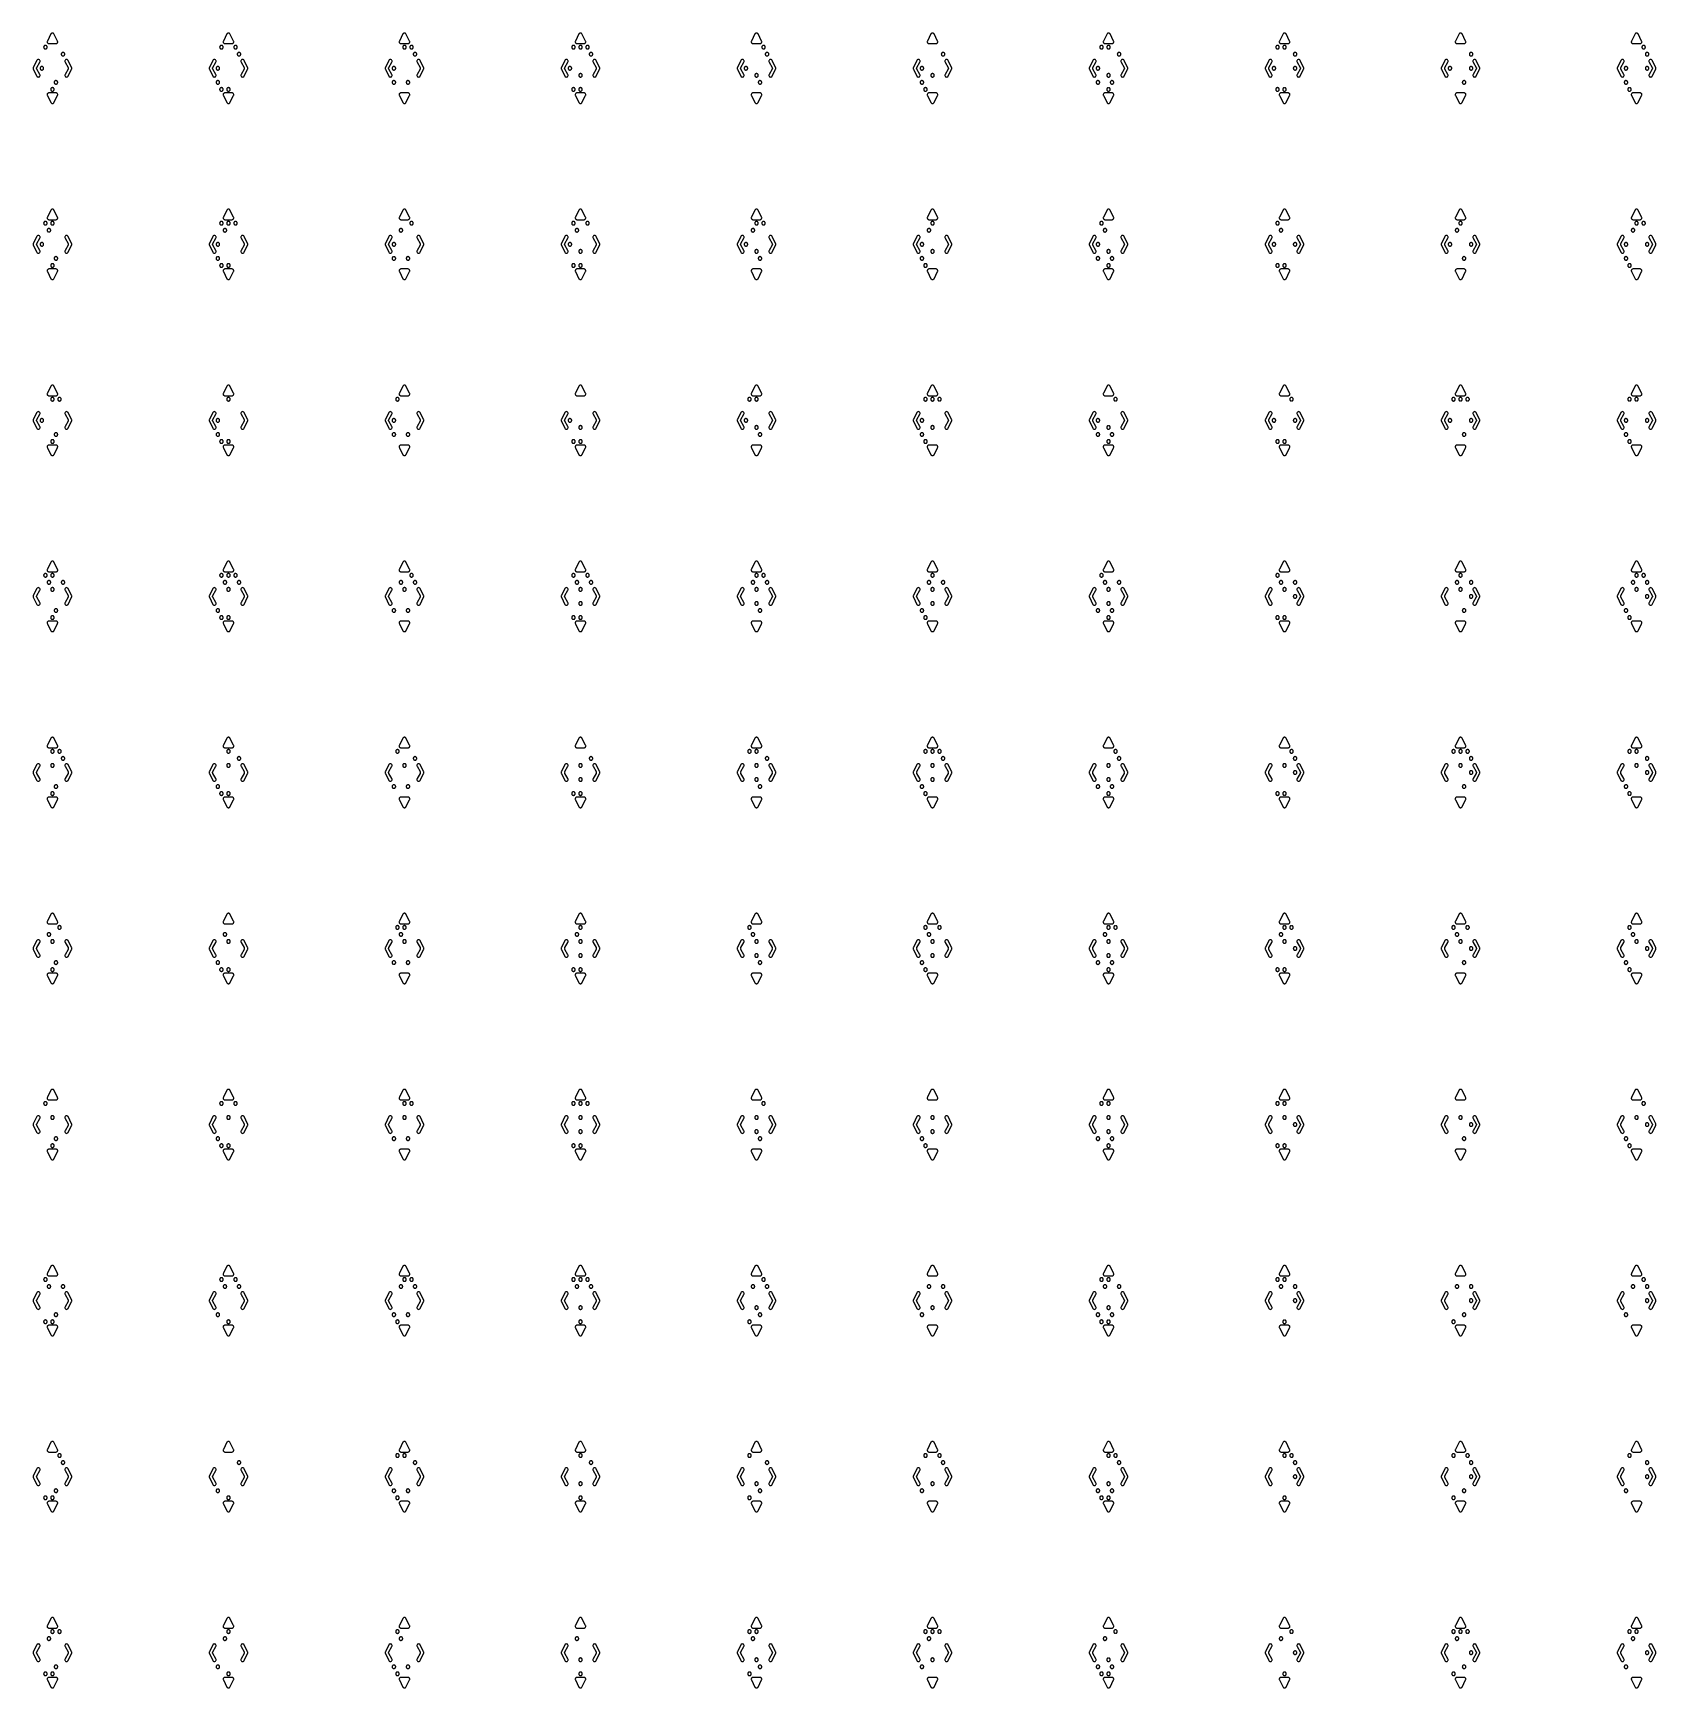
# Model space of a CAD drawing. Header units: metres. Extents: x 45 to 505, y 40 to 510.
import ezdxf

# ---------------------------------------------------------------- set-up
doc = ezdxf.new("R2010")
doc.units = ezdxf.units.M

msp = doc.modelspace()

# ---------------------------------------------------------------- linework, layer by layer
for points in [[(50.43, 509.75), (50.36, 509.84), (50.27, 509.92), (50.17, 509.97), (50.06, 510), (49.94, 510), (49.83, 509.97), (49.73, 509.92), (49.64, 509.84), (49.57, 509.75), (48.57, 507.75), (48.52, 507.64), (48.5, 507.53), (48.51, 507.41), (48.54, 507.3), (48.6, 507.2), (48.68, 507.12), (48.78, 507.05), (48.88, 507.01), (49, 507), (51, 507), (51.12, 507.01), (51.22, 507.05), (51.32, 507.12), (51.4, 507.2), (51.46, 507.3), (51.49, 507.41), (51.5, 507.53), (51.48, 507.64), (51.43, 507.75)], [(100.43, 509.75), (100.36, 509.84), (100.27, 509.92), (100.17, 509.97), (100.06, 510), (99.94, 510), (99.83, 509.97), (99.73, 509.92), (99.64, 509.84), (99.57, 509.75), (98.57, 507.75), (98.52, 507.64), (98.5, 507.53), (98.51, 507.41), (98.54, 507.3), (98.6, 507.2), (98.68, 507.12), (98.78, 507.05), (98.88, 507.01), (99, 507), (101, 507), (101.12, 507.01), (101.22, 507.05), (101.32, 507.12), (101.4, 507.2), (101.46, 507.3), (101.49, 507.41), (101.5, 507.53), (101.48, 507.64), (101.43, 507.75)], [(150.43, 509.75), (150.36, 509.84), (150.27, 509.92), (150.17, 509.97), (150.06, 510), (149.94, 510), (149.83, 509.97), (149.73, 509.92), (149.64, 509.84), (149.57, 509.75), (148.57, 507.75), (148.52, 507.64), (148.5, 507.53), (148.51, 507.41), (148.54, 507.3), (148.6, 507.2), (148.68, 507.12), (148.78, 507.05), (148.88, 507.01), (149, 507), (151, 507), (151.12, 507.01), (151.22, 507.05), (151.32, 507.12), (151.4, 507.2), (151.46, 507.3), (151.49, 507.41), (151.5, 507.53), (151.48, 507.64), (151.43, 507.75)], [(200.43, 509.75), (200.36, 509.84), (200.27, 509.92), (200.17, 509.97), (200.06, 510), (199.94, 510), (199.83, 509.97), (199.73, 509.92), (199.64, 509.84), (199.57, 509.75), (198.57, 507.75), (198.52, 507.64), (198.5, 507.53), (198.51, 507.41), (198.54, 507.3), (198.6, 507.2), (198.68, 507.12), (198.78, 507.05), (198.88, 507.01), (199, 507), (201, 507), (201.12, 507.01), (201.22, 507.05), (201.32, 507.12), (201.4, 507.2), (201.46, 507.3), (201.49, 507.41), (201.5, 507.53), (201.48, 507.64), (201.43, 507.75)], [(250.43, 509.75), (250.36, 509.84), (250.27, 509.92), (250.17, 509.97), (250.06, 510), (249.94, 510), (249.83, 509.97), (249.73, 509.92), (249.64, 509.84), (249.57, 509.75), (248.57, 507.75), (248.52, 507.64), (248.5, 507.53), (248.51, 507.41), (248.54, 507.3), (248.6, 507.2), (248.68, 507.12), (248.78, 507.05), (248.88, 507.01), (249, 507), (251, 507), (251.12, 507.01), (251.22, 507.05), (251.32, 507.12), (251.4, 507.2), (251.46, 507.3), (251.49, 507.41), (251.5, 507.53), (251.48, 507.64), (251.43, 507.75)], [(300.43, 509.75), (300.36, 509.84), (300.27, 509.92), (300.17, 509.97), (300.06, 510), (299.94, 510), (299.83, 509.97), (299.73, 509.92), (299.64, 509.84), (299.57, 509.75), (298.57, 507.75), (298.52, 507.64), (298.5, 507.53), (298.51, 507.41), (298.54, 507.3), (298.6, 507.2), (298.68, 507.12), (298.78, 507.05), (298.88, 507.01), (299, 507), (301, 507), (301.12, 507.01), (301.22, 507.05), (301.32, 507.12), (301.4, 507.2), (301.46, 507.3), (301.49, 507.41), (301.5, 507.53), (301.48, 507.64), (301.43, 507.75)], [(350.43, 509.75), (350.36, 509.84), (350.27, 509.92), (350.17, 509.97), (350.06, 510), (349.94, 510), (349.83, 509.97), (349.73, 509.92), (349.64, 509.84), (349.57, 509.75), (348.57, 507.75), (348.52, 507.64), (348.5, 507.53), (348.51, 507.41), (348.54, 507.3), (348.6, 507.2), (348.68, 507.12), (348.78, 507.05), (348.88, 507.01), (349, 507), (351, 507), (351.12, 507.01), (351.22, 507.05), (351.32, 507.12), (351.4, 507.2), (351.46, 507.3), (351.49, 507.41), (351.5, 507.53), (351.48, 507.64), (351.43, 507.75)], [(400.43, 509.75), (400.36, 509.84), (400.27, 509.92), (400.17, 509.97), (400.06, 510), (399.94, 510), (399.83, 509.97), (399.73, 509.92), (399.64, 509.84), (399.57, 509.75), (398.57, 507.75), (398.52, 507.64), (398.5, 507.53), (398.51, 507.41), (398.54, 507.3), (398.6, 507.2), (398.68, 507.12), (398.78, 507.05), (398.88, 507.01), (399, 507), (401, 507), (401.12, 507.01), (401.22, 507.05), (401.32, 507.12), (401.4, 507.2), (401.46, 507.3), (401.49, 507.41), (401.5, 507.53), (401.48, 507.64), (401.43, 507.75)], [(450.43, 509.75), (450.36, 509.84), (450.27, 509.92), (450.17, 509.97), (450.06, 510), (449.94, 510), (449.83, 509.97), (449.73, 509.92), (449.64, 509.84), (449.57, 509.75), (448.57, 507.75), (448.52, 507.64), (448.5, 507.53), (448.51, 507.41), (448.54, 507.3), (448.6, 507.2), (448.68, 507.12), (448.78, 507.05), (448.88, 507.01), (449, 507), (451, 507), (451.12, 507.01), (451.22, 507.05), (451.32, 507.12), (451.4, 507.2), (451.46, 507.3), (451.49, 507.41), (451.5, 507.53), (451.48, 507.64), (451.43, 507.75)], [(500.43, 509.75), (500.36, 509.84), (500.27, 509.92), (500.17, 509.97), (500.06, 510), (499.94, 510), (499.83, 509.97), (499.73, 509.92), (499.64, 509.84), (499.57, 509.75), (498.57, 507.75), (498.52, 507.64), (498.5, 507.53), (498.51, 507.41), (498.54, 507.3), (498.6, 507.2), (498.68, 507.12), (498.78, 507.05), (498.88, 507.01), (499, 507), (501, 507), (501.12, 507.01), (501.22, 507.05), (501.32, 507.12), (501.4, 507.2), (501.46, 507.3), (501.49, 507.41), (501.5, 507.53), (501.48, 507.64), (501.43, 507.75)], [(48.5, 506), (48.5, 506.06), (48.48, 506.13), (48.46, 506.19), (48.44, 506.25), (48.4, 506.3), (48.36, 506.35), (48.31, 506.39), (48.26, 506.43), (48.2, 506.46), (48.14, 506.48), (48.08, 506.49), (48.02, 506.5), (47.95, 506.5), (47.89, 506.49), (47.83, 506.47), (47.77, 506.44), (47.71, 506.41), (47.66, 506.37), (47.62, 506.32), (47.58, 506.27), (47.55, 506.22), (47.53, 506.16), (47.51, 506.1), (47.5, 506.03), (47.5, 505.97), (47.51, 505.9), (47.53, 505.84), (47.55, 505.78), (47.58, 505.73), (47.62, 505.68), (47.66, 505.63), (47.71, 505.59), (47.77, 505.56), (47.83, 505.53), (47.89, 505.51), (47.95, 505.5), (48.02, 505.5), (48.08, 505.51), (48.14, 505.52), (48.2, 505.54), (48.26, 505.57), (48.31, 505.61), (48.36, 505.65), (48.4, 505.7), (48.44, 505.75), (48.46, 505.81), (48.48, 505.87), (48.5, 505.94), (48.5, 506)], [(53.5, 504), (53.5, 504.06), (53.48, 504.13), (53.46, 504.19), (53.44, 504.25), (53.4, 504.3), (53.36, 504.35), (53.31, 504.39), (53.26, 504.43), (53.2, 504.46), (53.14, 504.48), (53.08, 504.49), (53.02, 504.5), (52.95, 504.5), (52.89, 504.49), (52.83, 504.47), (52.77, 504.44), (52.71, 504.41), (52.66, 504.37), (52.62, 504.32), (52.58, 504.27), (52.55, 504.22), (52.53, 504.16), (52.51, 504.1), (52.5, 504.03), (52.5, 503.97), (52.51, 503.9), (52.53, 503.84), (52.55, 503.78), (52.58, 503.73), (52.62, 503.68), (52.66, 503.63), (52.71, 503.59), (52.77, 503.56), (52.83, 503.53), (52.89, 503.51), (52.95, 503.5), (53.02, 503.5), (53.08, 503.51), (53.14, 503.52), (53.2, 503.54), (53.26, 503.57), (53.31, 503.61), (53.36, 503.65), (53.4, 503.7), (53.44, 503.75), (53.46, 503.81), (53.48, 503.87), (53.5, 503.94), (53.5, 504)], [(98.5, 506), (98.5, 506.06), (98.48, 506.13), (98.46, 506.19), (98.44, 506.25), (98.4, 506.3), (98.36, 506.35), (98.31, 506.39), (98.26, 506.43), (98.2, 506.46), (98.14, 506.48), (98.08, 506.49), (98.02, 506.5), (97.95, 506.5), (97.89, 506.49), (97.83, 506.47), (97.77, 506.44), (97.71, 506.41), (97.66, 506.37), (97.62, 506.32), (97.58, 506.27), (97.55, 506.22), (97.53, 506.16), (97.51, 506.1), (97.5, 506.03), (97.5, 505.97), (97.51, 505.9), (97.53, 505.84), (97.55, 505.78), (97.58, 505.73), (97.62, 505.68), (97.66, 505.63), (97.71, 505.59), (97.77, 505.56), (97.83, 505.53), (97.89, 505.51), (97.95, 505.5), (98.02, 505.5), (98.08, 505.51), (98.14, 505.52), (98.2, 505.54), (98.26, 505.57), (98.31, 505.61), (98.36, 505.65), (98.4, 505.7), (98.44, 505.75), (98.46, 505.81), (98.48, 505.87), (98.5, 505.94), (98.5, 506)], [(102.5, 506), (102.5, 506.06), (102.48, 506.13), (102.46, 506.19), (102.44, 506.25), (102.4, 506.3), (102.36, 506.35), (102.31, 506.39), (102.26, 506.43), (102.2, 506.46), (102.14, 506.48), (102.08, 506.49), (102.02, 506.5), (101.95, 506.5), (101.89, 506.49), (101.83, 506.47), (101.77, 506.44), (101.71, 506.41), (101.66, 506.37), (101.62, 506.32), (101.58, 506.27), (101.55, 506.22), (101.53, 506.16), (101.51, 506.1), (101.5, 506.03), (101.5, 505.97), (101.51, 505.9), (101.53, 505.84), (101.55, 505.78), (101.58, 505.73), (101.62, 505.68), (101.66, 505.63), (101.71, 505.59), (101.77, 505.56), (101.83, 505.53), (101.89, 505.51), (101.95, 505.5), (102.02, 505.5), (102.08, 505.51), (102.14, 505.52), (102.2, 505.54), (102.26, 505.57), (102.31, 505.61), (102.36, 505.65), (102.4, 505.7), (102.44, 505.75), (102.46, 505.81), (102.48, 505.87), (102.5, 505.94), (102.5, 506)], [(103.5, 504), (103.5, 504.06), (103.48, 504.13), (103.46, 504.19), (103.44, 504.25), (103.4, 504.3), (103.36, 504.35), (103.31, 504.39), (103.26, 504.43), (103.2, 504.46), (103.14, 504.48), (103.08, 504.49), (103.02, 504.5), (102.95, 504.5), (102.89, 504.49), (102.83, 504.47), (102.77, 504.44), (102.71, 504.41), (102.66, 504.37), (102.62, 504.32), (102.58, 504.27), (102.55, 504.22), (102.53, 504.16), (102.51, 504.1), (102.5, 504.03), (102.5, 503.97), (102.51, 503.9), (102.53, 503.84), (102.55, 503.78), (102.58, 503.73), (102.62, 503.68), (102.66, 503.63), (102.71, 503.59), (102.77, 503.56), (102.83, 503.53), (102.89, 503.51), (102.95, 503.5), (103.02, 503.5), (103.08, 503.51), (103.14, 503.52), (103.2, 503.54), (103.26, 503.57), (103.31, 503.61), (103.36, 503.65), (103.4, 503.7), (103.44, 503.75), (103.46, 503.81), (103.48, 503.87), (103.5, 503.94), (103.5, 504)], [(150.5, 506), (150.5, 506.06), (150.48, 506.13), (150.46, 506.19), (150.44, 506.25), (150.4, 506.3), (150.36, 506.35), (150.31, 506.39), (150.26, 506.43), (150.2, 506.46), (150.14, 506.48), (150.08, 506.49), (150.02, 506.5), (149.95, 506.5), (149.89, 506.49), (149.83, 506.47), (149.77, 506.44), (149.71, 506.41), (149.66, 506.37), (149.62, 506.32), (149.58, 506.27), (149.55, 506.22), (149.53, 506.16), (149.51, 506.1), (149.5, 506.03), (149.5, 505.97), (149.51, 505.9), (149.53, 505.84), (149.55, 505.78), (149.58, 505.73), (149.62, 505.68), (149.66, 505.63), (149.71, 505.59), (149.77, 505.56), (149.83, 505.53), (149.89, 505.51), (149.95, 505.5), (150.02, 505.5), (150.08, 505.51), (150.14, 505.52), (150.2, 505.54), (150.26, 505.57), (150.31, 505.61), (150.36, 505.65), (150.4, 505.7), (150.44, 505.75), (150.46, 505.81), (150.48, 505.87), (150.5, 505.94), (150.5, 506)], [(152.5, 506), (152.5, 506.06), (152.48, 506.13), (152.46, 506.19), (152.44, 506.25), (152.4, 506.3), (152.36, 506.35), (152.31, 506.39), (152.26, 506.43), (152.2, 506.46), (152.14, 506.48), (152.08, 506.49), (152.02, 506.5), (151.95, 506.5), (151.89, 506.49), (151.83, 506.47), (151.77, 506.44), (151.71, 506.41), (151.66, 506.37), (151.62, 506.32), (151.58, 506.27), (151.55, 506.22), (151.53, 506.16), (151.51, 506.1), (151.5, 506.03), (151.5, 505.97), (151.51, 505.9), (151.53, 505.84), (151.55, 505.78), (151.58, 505.73), (151.62, 505.68), (151.66, 505.63), (151.71, 505.59), (151.77, 505.56), (151.83, 505.53), (151.89, 505.51), (151.95, 505.5), (152.02, 505.5), (152.08, 505.51), (152.14, 505.52), (152.2, 505.54), (152.26, 505.57), (152.31, 505.61), (152.36, 505.65), (152.4, 505.7), (152.44, 505.75), (152.46, 505.81), (152.48, 505.87), (152.5, 505.94), (152.5, 506)], [(153.5, 504), (153.5, 504.06), (153.48, 504.13), (153.46, 504.19), (153.44, 504.25), (153.4, 504.3), (153.36, 504.35), (153.31, 504.39), (153.26, 504.43), (153.2, 504.46), (153.14, 504.48), (153.08, 504.49), (153.02, 504.5), (152.95, 504.5), (152.89, 504.49), (152.83, 504.47), (152.77, 504.44), (152.71, 504.41), (152.66, 504.37), (152.62, 504.32), (152.58, 504.27), (152.55, 504.22), (152.53, 504.16), (152.51, 504.1), (152.5, 504.03), (152.5, 503.97), (152.51, 503.9), (152.53, 503.84), (152.55, 503.78), (152.58, 503.73), (152.62, 503.68), (152.66, 503.63), (152.71, 503.59), (152.77, 503.56), (152.83, 503.53), (152.89, 503.51), (152.95, 503.5), (153.02, 503.5), (153.08, 503.51), (153.14, 503.52), (153.2, 503.54), (153.26, 503.57), (153.31, 503.61), (153.36, 503.65), (153.4, 503.7), (153.44, 503.75), (153.46, 503.81), (153.48, 503.87), (153.5, 503.94), (153.5, 504)], [(198.5, 506), (198.5, 506.06), (198.48, 506.13), (198.46, 506.19), (198.44, 506.25), (198.4, 506.3), (198.36, 506.35), (198.31, 506.39), (198.26, 506.43), (198.2, 506.46), (198.14, 506.48), (198.08, 506.49), (198.02, 506.5), (197.95, 506.5), (197.89, 506.49), (197.83, 506.47), (197.77, 506.44), (197.71, 506.41), (197.66, 506.37), (197.62, 506.32), (197.58, 506.27), (197.55, 506.22), (197.53, 506.16), (197.51, 506.1), (197.5, 506.03), (197.5, 505.97), (197.51, 505.9), (197.53, 505.84), (197.55, 505.78), (197.58, 505.73), (197.62, 505.68), (197.66, 505.63), (197.71, 505.59), (197.77, 505.56), (197.83, 505.53), (197.89, 505.51), (197.95, 505.5), (198.02, 505.5), (198.08, 505.51), (198.14, 505.52), (198.2, 505.54), (198.26, 505.57), (198.31, 505.61), (198.36, 505.65), (198.4, 505.7), (198.44, 505.75), (198.46, 505.81), (198.48, 505.87), (198.5, 505.94), (198.5, 506)], [(200.5, 506), (200.5, 506.06), (200.48, 506.13), (200.46, 506.19), (200.44, 506.25), (200.4, 506.3), (200.36, 506.35), (200.31, 506.39), (200.26, 506.43), (200.2, 506.46), (200.14, 506.48), (200.08, 506.49), (200.02, 506.5), (199.95, 506.5), (199.89, 506.49), (199.83, 506.47), (199.77, 506.44), (199.71, 506.41), (199.66, 506.37), (199.62, 506.32), (199.58, 506.27), (199.55, 506.22), (199.53, 506.16), (199.51, 506.1), (199.5, 506.03), (199.5, 505.97), (199.51, 505.9), (199.53, 505.84), (199.55, 505.78), (199.58, 505.73), (199.62, 505.68), (199.66, 505.63), (199.71, 505.59), (199.77, 505.56), (199.83, 505.53), (199.89, 505.51), (199.95, 505.5), (200.02, 505.5), (200.08, 505.51), (200.14, 505.52), (200.2, 505.54), (200.26, 505.57), (200.31, 505.61), (200.36, 505.65), (200.4, 505.7), (200.44, 505.75), (200.46, 505.81), (200.48, 505.87), (200.5, 505.94), (200.5, 506)], [(202.5, 506), (202.5, 506.06), (202.48, 506.13), (202.46, 506.19), (202.44, 506.25), (202.4, 506.3), (202.36, 506.35), (202.31, 506.39), (202.26, 506.43), (202.2, 506.46), (202.14, 506.48), (202.08, 506.49), (202.02, 506.5), (201.95, 506.5), (201.89, 506.49), (201.83, 506.47), (201.77, 506.44), (201.71, 506.41), (201.66, 506.37), (201.62, 506.32), (201.58, 506.27), (201.55, 506.22), (201.53, 506.16), (201.51, 506.1), (201.5, 506.03), (201.5, 505.97), (201.51, 505.9), (201.53, 505.84), (201.55, 505.78), (201.58, 505.73), (201.62, 505.68), (201.66, 505.63), (201.71, 505.59), (201.77, 505.56), (201.83, 505.53), (201.89, 505.51), (201.95, 505.5), (202.02, 505.5), (202.08, 505.51), (202.14, 505.52), (202.2, 505.54), (202.26, 505.57), (202.31, 505.61), (202.36, 505.65), (202.4, 505.7), (202.44, 505.75), (202.46, 505.81), (202.48, 505.87), (202.5, 505.94), (202.5, 506)], [(203.5, 504), (203.5, 504.06), (203.48, 504.13), (203.46, 504.19), (203.44, 504.25), (203.4, 504.3), (203.36, 504.35), (203.31, 504.39), (203.26, 504.43), (203.2, 504.46), (203.14, 504.48), (203.08, 504.49), (203.02, 504.5), (202.95, 504.5), (202.89, 504.49), (202.83, 504.47), (202.77, 504.44), (202.71, 504.41), (202.66, 504.37), (202.62, 504.32), (202.58, 504.27), (202.55, 504.22), (202.53, 504.16), (202.51, 504.1), (202.5, 504.03), (202.5, 503.97), (202.51, 503.9), (202.53, 503.84), (202.55, 503.78), (202.58, 503.73), (202.62, 503.68), (202.66, 503.63), (202.71, 503.59), (202.77, 503.56), (202.83, 503.53), (202.89, 503.51), (202.95, 503.5), (203.02, 503.5), (203.08, 503.51), (203.14, 503.52), (203.2, 503.54), (203.26, 503.57), (203.31, 503.61), (203.36, 503.65), (203.4, 503.7), (203.44, 503.75), (203.46, 503.81), (203.48, 503.87), (203.5, 503.94), (203.5, 504)], [(252.5, 506), (252.5, 506.06), (252.48, 506.13), (252.46, 506.19), (252.44, 506.25), (252.4, 506.3), (252.36, 506.35), (252.31, 506.39), (252.26, 506.43), (252.2, 506.46), (252.14, 506.48), (252.08, 506.49), (252.02, 506.5), (251.95, 506.5), (251.89, 506.49), (251.83, 506.47), (251.77, 506.44), (251.71, 506.41), (251.66, 506.37), (251.62, 506.32), (251.58, 506.27), (251.55, 506.22), (251.53, 506.16), (251.51, 506.1), (251.5, 506.03), (251.5, 505.97), (251.51, 505.9), (251.53, 505.84), (251.55, 505.78), (251.58, 505.73), (251.62, 505.68), (251.66, 505.63), (251.71, 505.59), (251.77, 505.56), (251.83, 505.53), (251.89, 505.51), (251.95, 505.5), (252.02, 505.5), (252.08, 505.51), (252.14, 505.52), (252.2, 505.54), (252.26, 505.57), (252.31, 505.61), (252.36, 505.65), (252.4, 505.7), (252.44, 505.75), (252.46, 505.81), (252.48, 505.87), (252.5, 505.94), (252.5, 506)], [(253.5, 504), (253.5, 504.06), (253.48, 504.13), (253.46, 504.19), (253.44, 504.25), (253.4, 504.3), (253.36, 504.35), (253.31, 504.39), (253.26, 504.43), (253.2, 504.46), (253.14, 504.48), (253.08, 504.49), (253.02, 504.5), (252.95, 504.5), (252.89, 504.49), (252.83, 504.47), (252.77, 504.44), (252.71, 504.41), (252.66, 504.37), (252.62, 504.32), (252.58, 504.27), (252.55, 504.22), (252.53, 504.16), (252.51, 504.1), (252.5, 504.03), (252.5, 503.97), (252.51, 503.9), (252.53, 503.84), (252.55, 503.78), (252.58, 503.73), (252.62, 503.68), (252.66, 503.63), (252.71, 503.59), (252.77, 503.56), (252.83, 503.53), (252.89, 503.51), (252.95, 503.5), (253.02, 503.5), (253.08, 503.51), (253.14, 503.52), (253.2, 503.54), (253.26, 503.57), (253.31, 503.61), (253.36, 503.65), (253.4, 503.7), (253.44, 503.75), (253.46, 503.81), (253.48, 503.87), (253.5, 503.94), (253.5, 504)], [(303.5, 504), (303.5, 504.06), (303.48, 504.13), (303.46, 504.19), (303.44, 504.25), (303.4, 504.3), (303.36, 504.35), (303.31, 504.39), (303.26, 504.43), (303.2, 504.46), (303.14, 504.48), (303.08, 504.49), (303.02, 504.5), (302.95, 504.5), (302.89, 504.49), (302.83, 504.47), (302.77, 504.44), (302.71, 504.41), (302.66, 504.37), (302.62, 504.32), (302.58, 504.27), (302.55, 504.22), (302.53, 504.16), (302.51, 504.1), (302.5, 504.03), (302.5, 503.97), (302.51, 503.9), (302.53, 503.84), (302.55, 503.78), (302.58, 503.73), (302.62, 503.68), (302.66, 503.63), (302.71, 503.59), (302.77, 503.56), (302.83, 503.53), (302.89, 503.51), (302.95, 503.5), (303.02, 503.5), (303.08, 503.51), (303.14, 503.52), (303.2, 503.54), (303.26, 503.57), (303.31, 503.61), (303.36, 503.65), (303.4, 503.7), (303.44, 503.75), (303.46, 503.81), (303.48, 503.87), (303.5, 503.94), (303.5, 504)], [(348.5, 506), (348.5, 506.06), (348.48, 506.13), (348.46, 506.19), (348.44, 506.25), (348.4, 506.3), (348.36, 506.35), (348.31, 506.39), (348.26, 506.43), (348.2, 506.46), (348.14, 506.48), (348.08, 506.49), (348.02, 506.5), (347.95, 506.5), (347.89, 506.49), (347.83, 506.47), (347.77, 506.44), (347.71, 506.41), (347.66, 506.37), (347.62, 506.32), (347.58, 506.27), (347.55, 506.22), (347.53, 506.16), (347.51, 506.1), (347.5, 506.03), (347.5, 505.97), (347.51, 505.9), (347.53, 505.84), (347.55, 505.78), (347.58, 505.73), (347.62, 505.68), (347.66, 505.63), (347.71, 505.59), (347.77, 505.56), (347.83, 505.53), (347.89, 505.51), (347.95, 505.5), (348.02, 505.5), (348.08, 505.51), (348.14, 505.52), (348.2, 505.54), (348.26, 505.57), (348.31, 505.61), (348.36, 505.65), (348.4, 505.7), (348.44, 505.75), (348.46, 505.81), (348.48, 505.87), (348.5, 505.94), (348.5, 506)], [(350.5, 506), (350.5, 506.06), (350.48, 506.13), (350.46, 506.19), (350.44, 506.25), (350.4, 506.3), (350.36, 506.35), (350.31, 506.39), (350.26, 506.43), (350.2, 506.46), (350.14, 506.48), (350.08, 506.49), (350.02, 506.5), (349.95, 506.5), (349.89, 506.49), (349.83, 506.47), (349.77, 506.44), (349.71, 506.41), (349.66, 506.37), (349.62, 506.32), (349.58, 506.27), (349.55, 506.22), (349.53, 506.16), (349.51, 506.1), (349.5, 506.03), (349.5, 505.97), (349.51, 505.9), (349.53, 505.84), (349.55, 505.78), (349.58, 505.73), (349.62, 505.68), (349.66, 505.63), (349.71, 505.59), (349.77, 505.56), (349.83, 505.53), (349.89, 505.51), (349.95, 505.5), (350.02, 505.5), (350.08, 505.51), (350.14, 505.52), (350.2, 505.54), (350.26, 505.57), (350.31, 505.61), (350.36, 505.65), (350.4, 505.7), (350.44, 505.75), (350.46, 505.81), (350.48, 505.87), (350.5, 505.94), (350.5, 506)], [(353.5, 504), (353.5, 504.06), (353.48, 504.13), (353.46, 504.19), (353.44, 504.25), (353.4, 504.3), (353.36, 504.35), (353.31, 504.39), (353.26, 504.43), (353.2, 504.46), (353.14, 504.48), (353.08, 504.49), (353.02, 504.5), (352.95, 504.5), (352.89, 504.49), (352.83, 504.47), (352.77, 504.44), (352.71, 504.41), (352.66, 504.37), (352.62, 504.32), (352.58, 504.27), (352.55, 504.22), (352.53, 504.16), (352.51, 504.1), (352.5, 504.03), (352.5, 503.97), (352.51, 503.9), (352.53, 503.84), (352.55, 503.78), (352.58, 503.73), (352.62, 503.68), (352.66, 503.63), (352.71, 503.59), (352.77, 503.56), (352.83, 503.53), (352.89, 503.51), (352.95, 503.5), (353.02, 503.5), (353.08, 503.51), (353.14, 503.52), (353.2, 503.54), (353.26, 503.57), (353.31, 503.61), (353.36, 503.65), (353.4, 503.7), (353.44, 503.75), (353.46, 503.81), (353.48, 503.87), (353.5, 503.94), (353.5, 504)], [(398.5, 506), (398.5, 506.06), (398.48, 506.13), (398.46, 506.19), (398.44, 506.25), (398.4, 506.3), (398.36, 506.35), (398.31, 506.39), (398.26, 506.43), (398.2, 506.46), (398.14, 506.48), (398.08, 506.49), (398.02, 506.5), (397.95, 506.5), (397.89, 506.49), (397.83, 506.47), (397.77, 506.44), (397.71, 506.41), (397.66, 506.37), (397.62, 506.32), (397.58, 506.27), (397.55, 506.22), (397.53, 506.16), (397.51, 506.1), (397.5, 506.03), (397.5, 505.97), (397.51, 505.9), (397.53, 505.84), (397.55, 505.78), (397.58, 505.73), (397.62, 505.68), (397.66, 505.63), (397.71, 505.59), (397.77, 505.56), (397.83, 505.53), (397.89, 505.51), (397.95, 505.5), (398.02, 505.5), (398.08, 505.51), (398.14, 505.52), (398.2, 505.54), (398.26, 505.57), (398.31, 505.61), (398.36, 505.65), (398.4, 505.7), (398.44, 505.75), (398.46, 505.81), (398.48, 505.87), (398.5, 505.94), (398.5, 506)], [(400.5, 506), (400.5, 506.06), (400.48, 506.13), (400.46, 506.19), (400.44, 506.25), (400.4, 506.3), (400.36, 506.35), (400.31, 506.39), (400.26, 506.43), (400.2, 506.46), (400.14, 506.48), (400.08, 506.49), (400.02, 506.5), (399.95, 506.5), (399.89, 506.49), (399.83, 506.47), (399.77, 506.44), (399.71, 506.41), (399.66, 506.37), (399.62, 506.32), (399.58, 506.27), (399.55, 506.22), (399.53, 506.16), (399.51, 506.1), (399.5, 506.03), (399.5, 505.97), (399.51, 505.9), (399.53, 505.84), (399.55, 505.78), (399.58, 505.73), (399.62, 505.68), (399.66, 505.63), (399.71, 505.59), (399.77, 505.56), (399.83, 505.53), (399.89, 505.51), (399.95, 505.5), (400.02, 505.5), (400.08, 505.51), (400.14, 505.52), (400.2, 505.54), (400.26, 505.57), (400.31, 505.61), (400.36, 505.65), (400.4, 505.7), (400.44, 505.75), (400.46, 505.81), (400.48, 505.87), (400.5, 505.94), (400.5, 506)], [(403.5, 504), (403.5, 504.06), (403.48, 504.13), (403.46, 504.19), (403.44, 504.25), (403.4, 504.3), (403.36, 504.35), (403.31, 504.39), (403.26, 504.43), (403.2, 504.46), (403.14, 504.48), (403.08, 504.49), (403.02, 504.5), (402.95, 504.5), (402.89, 504.49), (402.83, 504.47), (402.77, 504.44), (402.71, 504.41), (402.66, 504.37), (402.62, 504.32), (402.58, 504.27), (402.55, 504.22), (402.53, 504.16), (402.51, 504.1), (402.5, 504.03), (402.5, 503.97), (402.51, 503.9), (402.53, 503.84), (402.55, 503.78), (402.58, 503.73), (402.62, 503.68), (402.66, 503.63), (402.71, 503.59), (402.77, 503.56), (402.83, 503.53), (402.89, 503.51), (402.95, 503.5), (403.02, 503.5), (403.08, 503.51), (403.14, 503.52), (403.2, 503.54), (403.26, 503.57), (403.31, 503.61), (403.36, 503.65), (403.4, 503.7), (403.44, 503.75), (403.46, 503.81), (403.48, 503.87), (403.5, 503.94), (403.5, 504)], [(453.5, 504), (453.5, 504.06), (453.48, 504.13), (453.46, 504.19), (453.44, 504.25), (453.4, 504.3), (453.36, 504.35), (453.31, 504.39), (453.26, 504.43), (453.2, 504.46), (453.14, 504.48), (453.08, 504.49), (453.02, 504.5), (452.95, 504.5), (452.89, 504.49), (452.83, 504.47), (452.77, 504.44), (452.71, 504.41), (452.66, 504.37), (452.62, 504.32), (452.58, 504.27), (452.55, 504.22), (452.53, 504.16), (452.51, 504.1), (452.5, 504.03), (452.5, 503.97), (452.51, 503.9), (452.53, 503.84), (452.55, 503.78), (452.58, 503.73), (452.62, 503.68), (452.66, 503.63), (452.71, 503.59), (452.77, 503.56), (452.83, 503.53), (452.89, 503.51), (452.95, 503.5), (453.02, 503.5), (453.08, 503.51), (453.14, 503.52), (453.2, 503.54), (453.26, 503.57), (453.31, 503.61), (453.36, 503.65), (453.4, 503.7), (453.44, 503.75), (453.46, 503.81), (453.48, 503.87), (453.5, 503.94), (453.5, 504)], [(502.5, 506), (502.5, 506.06), (502.48, 506.13), (502.46, 506.19), (502.44, 506.25), (502.4, 506.3), (502.36, 506.35), (502.31, 506.39), (502.26, 506.43), (502.2, 506.46), (502.14, 506.48), (502.08, 506.49), (502.02, 506.5), (501.95, 506.5), (501.89, 506.49), (501.83, 506.47), (501.77, 506.44), (501.71, 506.41), (501.66, 506.37), (501.62, 506.32), (501.58, 506.27), (501.55, 506.22), (501.53, 506.16), (501.51, 506.1), (501.5, 506.03), (501.5, 505.97), (501.51, 505.9), (501.53, 505.84), (501.55, 505.78), (501.58, 505.73), (501.62, 505.68), (501.66, 505.63), (501.71, 505.59), (501.77, 505.56), (501.83, 505.53), (501.89, 505.51), (501.95, 505.5), (502.02, 505.5), (502.08, 505.51), (502.14, 505.52), (502.2, 505.54), (502.26, 505.57), (502.31, 505.61), (502.36, 505.65), (502.4, 505.7), (502.44, 505.75), (502.46, 505.81), (502.48, 505.87), (502.5, 505.94), (502.5, 506)], [(503.5, 504), (503.5, 504.06), (503.48, 504.13), (503.46, 504.19), (503.44, 504.25), (503.4, 504.3), (503.36, 504.35), (503.31, 504.39), (503.26, 504.43), (503.2, 504.46), (503.14, 504.48), (503.08, 504.49), (503.02, 504.5), (502.95, 504.5), (502.89, 504.49), (502.83, 504.47), (502.77, 504.44), (502.71, 504.41), (502.66, 504.37), (502.62, 504.32), (502.58, 504.27), (502.55, 504.22), (502.53, 504.16), (502.51, 504.1), (502.5, 504.03), (502.5, 503.97), (502.51, 503.9), (502.53, 503.84), (502.55, 503.78), (502.58, 503.73), (502.62, 503.68), (502.66, 503.63), (502.71, 503.59), (502.77, 503.56), (502.83, 503.53), (502.89, 503.51), (502.95, 503.5), (503.02, 503.5), (503.08, 503.51), (503.14, 503.52), (503.2, 503.54), (503.26, 503.57), (503.31, 503.61), (503.36, 503.65), (503.4, 503.7), (503.44, 503.75), (503.46, 503.81), (503.48, 503.87), (503.5, 503.94), (503.5, 504)], [(44.57, 500.25), (44.54, 500.2), (44.52, 500.14), (44.51, 500.09), (44.5, 500.03), (44.5, 499.97), (44.51, 499.91), (44.52, 499.86), (44.54, 499.8), (44.57, 499.75), (45.57, 497.75), (45.68, 497.62), (45.83, 497.53), (46, 497.5), (46.17, 497.53), (46.32, 497.62), (46.43, 497.75), (46.49, 497.91), (46.49, 498.09), (46.43, 498.25), (45.57, 499.75), (45.54, 499.8), (45.52, 499.86), (45.51, 499.91), (45.5, 499.97), (45.5, 500.03), (45.51, 500.09), (45.52, 500.14), (45.54, 500.2), (45.57, 500.25), (46.43, 501.75), (46.49, 501.91), (46.49, 502.09), (46.43, 502.25), (46.32, 502.38), (46.17, 502.47), (46, 502.5), (45.83, 502.47), (45.68, 502.38), (45.57, 502.25)], [(47.5, 500), (47.5, 500.06), (47.48, 500.13), (47.46, 500.19), (47.44, 500.25), (47.4, 500.3), (47.36, 500.35), (47.31, 500.39), (47.26, 500.43), (47.2, 500.46), (47.14, 500.48), (47.08, 500.49), (47.02, 500.5), (46.95, 500.5), (46.89, 500.49), (46.83, 500.47), (46.77, 500.44), (46.71, 500.41), (46.66, 500.37), (46.62, 500.32), (46.58, 500.27), (46.55, 500.22), (46.53, 500.16), (46.51, 500.1), (46.5, 500.03), (46.5, 499.97), (46.51, 499.9), (46.53, 499.84), (46.55, 499.78), (46.58, 499.73), (46.62, 499.68), (46.66, 499.63), (46.71, 499.59), (46.77, 499.56), (46.83, 499.53), (46.89, 499.51), (46.95, 499.5), (47.02, 499.5), (47.08, 499.51), (47.14, 499.52), (47.2, 499.54), (47.26, 499.57), (47.31, 499.61), (47.36, 499.65), (47.4, 499.7), (47.44, 499.75), (47.46, 499.81), (47.48, 499.87), (47.5, 499.94), (47.5, 500)], [(55.43, 499.75), (55.46, 499.8), (55.48, 499.86), (55.49, 499.91), (55.5, 499.97), (55.5, 500.03), (55.49, 500.09), (55.48, 500.14), (55.46, 500.2), (55.43, 500.25), (54.43, 502.25), (54.32, 502.38), (54.17, 502.47), (54, 502.5), (53.83, 502.47), (53.68, 502.38), (53.57, 502.25), (53.51, 502.09), (53.51, 501.91), (53.57, 501.75), (54.43, 500.25), (54.46, 500.2), (54.48, 500.14), (54.49, 500.09), (54.5, 500.03), (54.5, 499.97), (54.49, 499.91), (54.48, 499.86), (54.46, 499.8), (54.43, 499.75), (53.57, 498.25), (53.51, 498.09), (53.51, 497.91), (53.57, 497.75), (53.68, 497.62), (53.83, 497.53), (54, 497.5), (54.17, 497.53), (54.32, 497.62), (54.43, 497.75)], [(94.57, 500.25), (94.54, 500.2), (94.52, 500.14), (94.51, 500.09), (94.5, 500.03), (94.5, 499.97), (94.51, 499.91), (94.52, 499.86), (94.54, 499.8), (94.57, 499.75), (95.57, 497.75), (95.68, 497.62), (95.83, 497.53), (96, 497.5), (96.17, 497.53), (96.32, 497.62), (96.43, 497.75), (96.49, 497.91), (96.49, 498.09), (96.43, 498.25), (95.57, 499.75), (95.54, 499.8), (95.52, 499.86), (95.51, 499.91), (95.5, 499.97), (95.5, 500.03), (95.51, 500.09), (95.52, 500.14), (95.54, 500.2), (95.57, 500.25), (96.43, 501.75), (96.49, 501.91), (96.49, 502.09), (96.43, 502.25), (96.32, 502.38), (96.17, 502.47), (96, 502.5), (95.83, 502.47), (95.68, 502.38), (95.57, 502.25)], [(97.5, 500), (97.5, 500.06), (97.48, 500.13), (97.46, 500.19), (97.44, 500.25), (97.4, 500.3), (97.36, 500.35), (97.31, 500.39), (97.26, 500.43), (97.2, 500.46), (97.14, 500.48), (97.08, 500.49), (97.02, 500.5), (96.95, 500.5), (96.89, 500.49), (96.83, 500.47), (96.77, 500.44), (96.71, 500.41), (96.66, 500.37), (96.62, 500.32), (96.58, 500.27), (96.55, 500.22), (96.53, 500.16), (96.51, 500.1), (96.5, 500.03), (96.5, 499.97), (96.51, 499.9), (96.53, 499.84), (96.55, 499.78), (96.58, 499.73), (96.62, 499.68), (96.66, 499.63), (96.71, 499.59), (96.77, 499.56), (96.83, 499.53), (96.89, 499.51), (96.95, 499.5), (97.02, 499.5), (97.08, 499.51), (97.14, 499.52), (97.2, 499.54), (97.26, 499.57), (97.31, 499.61), (97.36, 499.65), (97.4, 499.7), (97.44, 499.75), (97.46, 499.81), (97.48, 499.87), (97.5, 499.94), (97.5, 500)], [(105.43, 499.75), (105.46, 499.8), (105.48, 499.86), (105.49, 499.91), (105.5, 499.97), (105.5, 500.03), (105.49, 500.09), (105.48, 500.14), (105.46, 500.2), (105.43, 500.25), (104.43, 502.25), (104.32, 502.38), (104.17, 502.47), (104, 502.5), (103.83, 502.47), (103.68, 502.38), (103.57, 502.25), (103.51, 502.09), (103.51, 501.91), (103.57, 501.75), (104.43, 500.25), (104.46, 500.2), (104.48, 500.14), (104.49, 500.09), (104.5, 500.03), (104.5, 499.97), (104.49, 499.91), (104.48, 499.86), (104.46, 499.8), (104.43, 499.75), (103.57, 498.25), (103.51, 498.09), (103.51, 497.91), (103.57, 497.75), (103.68, 497.62), (103.83, 497.53), (104, 497.5), (104.17, 497.53), (104.32, 497.62), (104.43, 497.75)], [(144.57, 500.25), (144.54, 500.2), (144.52, 500.14), (144.51, 500.09), (144.5, 500.03), (144.5, 499.97), (144.51, 499.91), (144.52, 499.86), (144.54, 499.8), (144.57, 499.75), (145.57, 497.75), (145.68, 497.62), (145.83, 497.53), (146, 497.5), (146.17, 497.53), (146.32, 497.62), (146.43, 497.75), (146.49, 497.91), (146.49, 498.09), (146.43, 498.25), (145.57, 499.75), (145.54, 499.8), (145.52, 499.86), (145.51, 499.91), (145.5, 499.97), (145.5, 500.03), (145.51, 500.09), (145.52, 500.14), (145.54, 500.2), (145.57, 500.25), (146.43, 501.75), (146.49, 501.91), (146.49, 502.09), (146.43, 502.25), (146.32, 502.38), (146.17, 502.47), (146, 502.5), (145.83, 502.47), (145.68, 502.38), (145.57, 502.25)], [(147.5, 500), (147.5, 500.06), (147.48, 500.13), (147.46, 500.19), (147.44, 500.25), (147.4, 500.3), (147.36, 500.35), (147.31, 500.39), (147.26, 500.43), (147.2, 500.46), (147.14, 500.48), (147.08, 500.49), (147.02, 500.5), (146.95, 500.5), (146.89, 500.49), (146.83, 500.47), (146.77, 500.44), (146.71, 500.41), (146.66, 500.37), (146.62, 500.32), (146.58, 500.27), (146.55, 500.22), (146.53, 500.16), (146.51, 500.1), (146.5, 500.03), (146.5, 499.97), (146.51, 499.9), (146.53, 499.84), (146.55, 499.78), (146.58, 499.73), (146.62, 499.68), (146.66, 499.63), (146.71, 499.59), (146.77, 499.56), (146.83, 499.53), (146.89, 499.51), (146.95, 499.5), (147.02, 499.5), (147.08, 499.51), (147.14, 499.52), (147.2, 499.54), (147.26, 499.57), (147.31, 499.61), (147.36, 499.65), (147.4, 499.7), (147.44, 499.75), (147.46, 499.81), (147.48, 499.87), (147.5, 499.94), (147.5, 500)], [(155.43, 499.75), (155.46, 499.8), (155.48, 499.86), (155.49, 499.91), (155.5, 499.97), (155.5, 500.03), (155.49, 500.09), (155.48, 500.14), (155.46, 500.2), (155.43, 500.25), (154.43, 502.25), (154.32, 502.38), (154.17, 502.47), (154, 502.5), (153.83, 502.47), (153.68, 502.38), (153.57, 502.25), (153.51, 502.09), (153.51, 501.91), (153.57, 501.75), (154.43, 500.25), (154.46, 500.2), (154.48, 500.14), (154.49, 500.09), (154.5, 500.03), (154.5, 499.97), (154.49, 499.91), (154.48, 499.86), (154.46, 499.8), (154.43, 499.75), (153.57, 498.25), (153.51, 498.09), (153.51, 497.91), (153.57, 497.75), (153.68, 497.62), (153.83, 497.53), (154, 497.5), (154.17, 497.53), (154.32, 497.62), (154.43, 497.75)], [(194.57, 500.25), (194.54, 500.2), (194.52, 500.14), (194.51, 500.09), (194.5, 500.03), (194.5, 499.97), (194.51, 499.91), (194.52, 499.86), (194.54, 499.8), (194.57, 499.75), (195.57, 497.75), (195.68, 497.62), (195.83, 497.53), (196, 497.5), (196.17, 497.53), (196.32, 497.62), (196.43, 497.75), (196.49, 497.91), (196.49, 498.09), (196.43, 498.25), (195.57, 499.75), (195.54, 499.8), (195.52, 499.86), (195.51, 499.91), (195.5, 499.97), (195.5, 500.03), (195.51, 500.09), (195.52, 500.14), (195.54, 500.2), (195.57, 500.25), (196.43, 501.75), (196.49, 501.91), (196.49, 502.09), (196.43, 502.25), (196.32, 502.38), (196.17, 502.47), (196, 502.5), (195.83, 502.47), (195.68, 502.38), (195.57, 502.25)], [(197.5, 500), (197.5, 500.06), (197.48, 500.13), (197.46, 500.19), (197.44, 500.25), (197.4, 500.3), (197.36, 500.35), (197.31, 500.39), (197.26, 500.43), (197.2, 500.46), (197.14, 500.48), (197.08, 500.49), (197.02, 500.5), (196.95, 500.5), (196.89, 500.49), (196.83, 500.47), (196.77, 500.44), (196.71, 500.41), (196.66, 500.37), (196.62, 500.32), (196.58, 500.27), (196.55, 500.22), (196.53, 500.16), (196.51, 500.1), (196.5, 500.03), (196.5, 499.97), (196.51, 499.9), (196.53, 499.84), (196.55, 499.78), (196.58, 499.73), (196.62, 499.68), (196.66, 499.63), (196.71, 499.59), (196.77, 499.56), (196.83, 499.53), (196.89, 499.51), (196.95, 499.5), (197.02, 499.5), (197.08, 499.51), (197.14, 499.52), (197.2, 499.54), (197.26, 499.57), (197.31, 499.61), (197.36, 499.65), (197.4, 499.7), (197.44, 499.75), (197.46, 499.81), (197.48, 499.87), (197.5, 499.94), (197.5, 500)], [(200.5, 498), (200.5, 498.06), (200.48, 498.13), (200.46, 498.19), (200.44, 498.25), (200.4, 498.3), (200.36, 498.35), (200.31, 498.39), (200.26, 498.43), (200.2, 498.46), (200.14, 498.48), (200.08, 498.49), (200.02, 498.5), (199.95, 498.5), (199.89, 498.49), (199.83, 498.47), (199.77, 498.44), (199.71, 498.41), (199.66, 498.37), (199.62, 498.32), (199.58, 498.27), (199.55, 498.22), (199.53, 498.16), (199.51, 498.1), (199.5, 498.03), (199.5, 497.97), (199.51, 497.9), (199.53, 497.84), (199.55, 497.78), (199.58, 497.73), (199.62, 497.68), (199.66, 497.63), (199.71, 497.59), (199.77, 497.56), (199.83, 497.53), (199.89, 497.51), (199.95, 497.5), (200.02, 497.5), (200.08, 497.51), (200.14, 497.52), (200.2, 497.54), (200.26, 497.57), (200.31, 497.61), (200.36, 497.65), (200.4, 497.7), (200.44, 497.75), (200.46, 497.81), (200.48, 497.87), (200.5, 497.94), (200.5, 498)], [(205.43, 499.75), (205.46, 499.8), (205.48, 499.86), (205.49, 499.91), (205.5, 499.97), (205.5, 500.03), (205.49, 500.09), (205.48, 500.14), (205.46, 500.2), (205.43, 500.25), (204.43, 502.25), (204.32, 502.38), (204.17, 502.47), (204, 502.5), (203.83, 502.47), (203.68, 502.38), (203.57, 502.25), (203.51, 502.09), (203.51, 501.91), (203.57, 501.75), (204.43, 500.25), (204.46, 500.2), (204.48, 500.14), (204.49, 500.09), (204.5, 500.03), (204.5, 499.97), (204.49, 499.91), (204.48, 499.86), (204.46, 499.8), (204.43, 499.75), (203.57, 498.25), (203.51, 498.09), (203.51, 497.91), (203.57, 497.75), (203.68, 497.62), (203.83, 497.53), (204, 497.5), (204.17, 497.53), (204.32, 497.62), (204.43, 497.75)], [(244.57, 500.25), (244.54, 500.2), (244.52, 500.14), (244.51, 500.09), (244.5, 500.03), (244.5, 499.97), (244.51, 499.91), (244.52, 499.86), (244.54, 499.8), (244.57, 499.75), (245.57, 497.75), (245.68, 497.62), (245.83, 497.53), (246, 497.5), (246.17, 497.53), (246.32, 497.62), (246.43, 497.75), (246.49, 497.91), (246.49, 498.09), (246.43, 498.25), (245.57, 499.75), (245.54, 499.8), (245.52, 499.86), (245.51, 499.91), (245.5, 499.97), (245.5, 500.03), (245.51, 500.09), (245.52, 500.14), (245.54, 500.2), (245.57, 500.25), (246.43, 501.75), (246.49, 501.91), (246.49, 502.09), (246.43, 502.25), (246.32, 502.38), (246.17, 502.47), (246, 502.5), (245.83, 502.47), (245.68, 502.38), (245.57, 502.25)], [(247.5, 500), (247.5, 500.06), (247.48, 500.13), (247.46, 500.19), (247.44, 500.25), (247.4, 500.3), (247.36, 500.35), (247.31, 500.39), (247.26, 500.43), (247.2, 500.46), (247.14, 500.48), (247.08, 500.49), (247.02, 500.5), (246.95, 500.5), (246.89, 500.49), (246.83, 500.47), (246.77, 500.44), (246.71, 500.41), (246.66, 500.37), (246.62, 500.32), (246.58, 500.27), (246.55, 500.22), (246.53, 500.16), (246.51, 500.1), (246.5, 500.03), (246.5, 499.97), (246.51, 499.9), (246.53, 499.84), (246.55, 499.78), (246.58, 499.73), (246.62, 499.68), (246.66, 499.63), (246.71, 499.59), (246.77, 499.56), (246.83, 499.53), (246.89, 499.51), (246.95, 499.5), (247.02, 499.5), (247.08, 499.51), (247.14, 499.52), (247.2, 499.54), (247.26, 499.57), (247.31, 499.61), (247.36, 499.65), (247.4, 499.7), (247.44, 499.75), (247.46, 499.81), (247.48, 499.87), (247.5, 499.94), (247.5, 500)], [(250.5, 498), (250.5, 498.06), (250.48, 498.13), (250.46, 498.19), (250.44, 498.25), (250.4, 498.3), (250.36, 498.35), (250.31, 498.39), (250.26, 498.43), (250.2, 498.46), (250.14, 498.48), (250.08, 498.49), (250.02, 498.5), (249.95, 498.5), (249.89, 498.49), (249.83, 498.47), (249.77, 498.44), (249.71, 498.41), (249.66, 498.37), (249.62, 498.32), (249.58, 498.27), (249.55, 498.22), (249.53, 498.16), (249.51, 498.1), (249.5, 498.03), (249.5, 497.97), (249.51, 497.9), (249.53, 497.84), (249.55, 497.78), (249.58, 497.73), (249.62, 497.68), (249.66, 497.63), (249.71, 497.59), (249.77, 497.56), (249.83, 497.53), (249.89, 497.51), (249.95, 497.5), (250.02, 497.5), (250.08, 497.51), (250.14, 497.52), (250.2, 497.54), (250.26, 497.57), (250.31, 497.61), (250.36, 497.65), (250.4, 497.7), (250.44, 497.75), (250.46, 497.81), (250.48, 497.87), (250.5, 497.94), (250.5, 498)], [(255.43, 499.75), (255.46, 499.8), (255.48, 499.86), (255.49, 499.91), (255.5, 499.97), (255.5, 500.03), (255.49, 500.09), (255.48, 500.14), (255.46, 500.2), (255.43, 500.25), (254.43, 502.25), (254.32, 502.38), (254.17, 502.47), (254, 502.5), (253.83, 502.47), (253.68, 502.38), (253.57, 502.25), (253.51, 502.09), (253.51, 501.91), (253.57, 501.75), (254.43, 500.25), (254.46, 500.2), (254.48, 500.14), (254.49, 500.09), (254.5, 500.03), (254.5, 499.97), (254.49, 499.91), (254.48, 499.86), (254.46, 499.8), (254.43, 499.75), (253.57, 498.25), (253.51, 498.09), (253.51, 497.91), (253.57, 497.75), (253.68, 497.62), (253.83, 497.53), (254, 497.5), (254.17, 497.53), (254.32, 497.62), (254.43, 497.75)], [(294.57, 500.25), (294.54, 500.2), (294.52, 500.14), (294.51, 500.09), (294.5, 500.03), (294.5, 499.97), (294.51, 499.91), (294.52, 499.86), (294.54, 499.8), (294.57, 499.75), (295.57, 497.75), (295.68, 497.62), (295.83, 497.53), (296, 497.5), (296.17, 497.53), (296.32, 497.62), (296.43, 497.75), (296.49, 497.91), (296.49, 498.09), (296.43, 498.25), (295.57, 499.75), (295.54, 499.8), (295.52, 499.86), (295.51, 499.91), (295.5, 499.97), (295.5, 500.03), (295.51, 500.09), (295.52, 500.14), (295.54, 500.2), (295.57, 500.25), (296.43, 501.75), (296.49, 501.91), (296.49, 502.09), (296.43, 502.25), (296.32, 502.38), (296.17, 502.47), (296, 502.5), (295.83, 502.47), (295.68, 502.38), (295.57, 502.25)], [(297.5, 500), (297.5, 500.06), (297.48, 500.13), (297.46, 500.19), (297.44, 500.25), (297.4, 500.3), (297.36, 500.35), (297.31, 500.39), (297.26, 500.43), (297.2, 500.46), (297.14, 500.48), (297.08, 500.49), (297.02, 500.5), (296.95, 500.5), (296.89, 500.49), (296.83, 500.47), (296.77, 500.44), (296.71, 500.41), (296.66, 500.37), (296.62, 500.32), (296.58, 500.27), (296.55, 500.22), (296.53, 500.16), (296.51, 500.1), (296.5, 500.03), (296.5, 499.97), (296.51, 499.9), (296.53, 499.84), (296.55, 499.78), (296.58, 499.73), (296.62, 499.68), (296.66, 499.63), (296.71, 499.59), (296.77, 499.56), (296.83, 499.53), (296.89, 499.51), (296.95, 499.5), (297.02, 499.5), (297.08, 499.51), (297.14, 499.52), (297.2, 499.54), (297.26, 499.57), (297.31, 499.61), (297.36, 499.65), (297.4, 499.7), (297.44, 499.75), (297.46, 499.81), (297.48, 499.87), (297.5, 499.94), (297.5, 500)], [(300.5, 498), (300.5, 498.06), (300.48, 498.13), (300.46, 498.19), (300.44, 498.25), (300.4, 498.3), (300.36, 498.35), (300.31, 498.39), (300.26, 498.43), (300.2, 498.46), (300.14, 498.48), (300.08, 498.49), (300.02, 498.5), (299.95, 498.5), (299.89, 498.49), (299.83, 498.47), (299.77, 498.44), (299.71, 498.41), (299.66, 498.37), (299.62, 498.32), (299.58, 498.27), (299.55, 498.22), (299.53, 498.16), (299.51, 498.1), (299.5, 498.03), (299.5, 497.97), (299.51, 497.9), (299.53, 497.84), (299.55, 497.78), (299.58, 497.73), (299.62, 497.68), (299.66, 497.63), (299.71, 497.59), (299.77, 497.56), (299.83, 497.53), (299.89, 497.51), (299.95, 497.5), (300.02, 497.5), (300.08, 497.51), (300.14, 497.52), (300.2, 497.54), (300.26, 497.57), (300.31, 497.61), (300.36, 497.65), (300.4, 497.7), (300.44, 497.75), (300.46, 497.81), (300.48, 497.87), (300.5, 497.94), (300.5, 498)], [(305.43, 499.75), (305.46, 499.8), (305.48, 499.86), (305.49, 499.91), (305.5, 499.97), (305.5, 500.03), (305.49, 500.09), (305.48, 500.14), (305.46, 500.2), (305.43, 500.25), (304.43, 502.25), (304.32, 502.38), (304.17, 502.47), (304, 502.5), (303.83, 502.47), (303.68, 502.38), (303.57, 502.25), (303.51, 502.09), (303.51, 501.91), (303.57, 501.75), (304.43, 500.25), (304.46, 500.2), (304.48, 500.14), (304.49, 500.09), (304.5, 500.03), (304.5, 499.97), (304.49, 499.91), (304.48, 499.86), (304.46, 499.8), (304.43, 499.75), (303.57, 498.25), (303.51, 498.09), (303.51, 497.91), (303.57, 497.75), (303.68, 497.62), (303.83, 497.53), (304, 497.5), (304.17, 497.53), (304.32, 497.62), (304.43, 497.75)], [(344.57, 500.25), (344.54, 500.2), (344.52, 500.14), (344.51, 500.09), (344.5, 500.03), (344.5, 499.97), (344.51, 499.91), (344.52, 499.86), (344.54, 499.8), (344.57, 499.75), (345.57, 497.75), (345.68, 497.62), (345.83, 497.53), (346, 497.5), (346.17, 497.53), (346.32, 497.62), (346.43, 497.75), (346.49, 497.91), (346.49, 498.09), (346.43, 498.25), (345.57, 499.75), (345.54, 499.8), (345.52, 499.86), (345.51, 499.91), (345.5, 499.97), (345.5, 500.03), (345.51, 500.09), (345.52, 500.14), (345.54, 500.2), (345.57, 500.25), (346.43, 501.75), (346.49, 501.91), (346.49, 502.09), (346.43, 502.25), (346.32, 502.38), (346.17, 502.47), (346, 502.5), (345.83, 502.47), (345.68, 502.38), (345.57, 502.25)], [(347.5, 500), (347.5, 500.06), (347.48, 500.13), (347.46, 500.19), (347.44, 500.25), (347.4, 500.3), (347.36, 500.35), (347.31, 500.39), (347.26, 500.43), (347.2, 500.46), (347.14, 500.48), (347.08, 500.49), (347.02, 500.5), (346.95, 500.5), (346.89, 500.49), (346.83, 500.47), (346.77, 500.44), (346.71, 500.41), (346.66, 500.37), (346.62, 500.32), (346.58, 500.27), (346.55, 500.22), (346.53, 500.16), (346.51, 500.1), (346.5, 500.03), (346.5, 499.97), (346.51, 499.9), (346.53, 499.84), (346.55, 499.78), (346.58, 499.73), (346.62, 499.68), (346.66, 499.63), (346.71, 499.59), (346.77, 499.56), (346.83, 499.53), (346.89, 499.51), (346.95, 499.5), (347.02, 499.5), (347.08, 499.51), (347.14, 499.52), (347.2, 499.54), (347.26, 499.57), (347.31, 499.61), (347.36, 499.65), (347.4, 499.7), (347.44, 499.75), (347.46, 499.81), (347.48, 499.87), (347.5, 499.94), (347.5, 500)], [(350.5, 498), (350.5, 498.06), (350.48, 498.13), (350.46, 498.19), (350.44, 498.25), (350.4, 498.3), (350.36, 498.35), (350.31, 498.39), (350.26, 498.43), (350.2, 498.46), (350.14, 498.48), (350.08, 498.49), (350.02, 498.5), (349.95, 498.5), (349.89, 498.49), (349.83, 498.47), (349.77, 498.44), (349.71, 498.41), (349.66, 498.37), (349.62, 498.32), (349.58, 498.27), (349.55, 498.22), (349.53, 498.16), (349.51, 498.1), (349.5, 498.03), (349.5, 497.97), (349.51, 497.9), (349.53, 497.84), (349.55, 497.78), (349.58, 497.73), (349.62, 497.68), (349.66, 497.63), (349.71, 497.59), (349.77, 497.56), (349.83, 497.53), (349.89, 497.51), (349.95, 497.5), (350.02, 497.5), (350.08, 497.51), (350.14, 497.52), (350.2, 497.54), (350.26, 497.57), (350.31, 497.61), (350.36, 497.65), (350.4, 497.7), (350.44, 497.75), (350.46, 497.81), (350.48, 497.87), (350.5, 497.94), (350.5, 498)], [(355.43, 499.75), (355.46, 499.8), (355.48, 499.86), (355.49, 499.91), (355.5, 499.97), (355.5, 500.03), (355.49, 500.09), (355.48, 500.14), (355.46, 500.2), (355.43, 500.25), (354.43, 502.25), (354.32, 502.38), (354.17, 502.47), (354, 502.5), (353.83, 502.47), (353.68, 502.38), (353.57, 502.25), (353.51, 502.09), (353.51, 501.91), (353.57, 501.75), (354.43, 500.25), (354.46, 500.2), (354.48, 500.14), (354.49, 500.09), (354.5, 500.03), (354.5, 499.97), (354.49, 499.91), (354.48, 499.86), (354.46, 499.8), (354.43, 499.75), (353.57, 498.25), (353.51, 498.09), (353.51, 497.91), (353.57, 497.75), (353.68, 497.62), (353.83, 497.53), (354, 497.5), (354.17, 497.53), (354.32, 497.62), (354.43, 497.75)], [(394.57, 500.25), (394.54, 500.2), (394.52, 500.14), (394.51, 500.09), (394.5, 500.03), (394.5, 499.97), (394.51, 499.91), (394.52, 499.86), (394.54, 499.8), (394.57, 499.75), (395.57, 497.75), (395.68, 497.62), (395.83, 497.53), (396, 497.5), (396.17, 497.53), (396.32, 497.62), (396.43, 497.75), (396.49, 497.91), (396.49, 498.09), (396.43, 498.25), (395.57, 499.75), (395.54, 499.8), (395.52, 499.86), (395.51, 499.91), (395.5, 499.97), (395.5, 500.03), (395.51, 500.09), (395.52, 500.14), (395.54, 500.2), (395.57, 500.25), (396.43, 501.75), (396.49, 501.91), (396.49, 502.09), (396.43, 502.25), (396.32, 502.38), (396.17, 502.47), (396, 502.5), (395.83, 502.47), (395.68, 502.38), (395.57, 502.25)], [(397.5, 500), (397.5, 500.06), (397.48, 500.13), (397.46, 500.19), (397.44, 500.25), (397.4, 500.3), (397.36, 500.35), (397.31, 500.39), (397.26, 500.43), (397.2, 500.46), (397.14, 500.48), (397.08, 500.49), (397.02, 500.5), (396.95, 500.5), (396.89, 500.49), (396.83, 500.47), (396.77, 500.44), (396.71, 500.41), (396.66, 500.37), (396.62, 500.32), (396.58, 500.27), (396.55, 500.22), (396.53, 500.16), (396.51, 500.1), (396.5, 500.03), (396.5, 499.97), (396.51, 499.9), (396.53, 499.84), (396.55, 499.78), (396.58, 499.73), (396.62, 499.68), (396.66, 499.63), (396.71, 499.59), (396.77, 499.56), (396.83, 499.53), (396.89, 499.51), (396.95, 499.5), (397.02, 499.5), (397.08, 499.51), (397.14, 499.52), (397.2, 499.54), (397.26, 499.57), (397.31, 499.61), (397.36, 499.65), (397.4, 499.7), (397.44, 499.75), (397.46, 499.81), (397.48, 499.87), (397.5, 499.94), (397.5, 500)], [(403.5, 500), (403.5, 500.06), (403.48, 500.13), (403.46, 500.19), (403.44, 500.25), (403.4, 500.3), (403.36, 500.35), (403.31, 500.39), (403.26, 500.43), (403.2, 500.46), (403.14, 500.48), (403.08, 500.49), (403.02, 500.5), (402.95, 500.5), (402.89, 500.49), (402.83, 500.47), (402.77, 500.44), (402.71, 500.41), (402.66, 500.37), (402.62, 500.32), (402.58, 500.27), (402.55, 500.22), (402.53, 500.16), (402.51, 500.1), (402.5, 500.03), (402.5, 499.97), (402.51, 499.9), (402.53, 499.84), (402.55, 499.78), (402.58, 499.73), (402.62, 499.68), (402.66, 499.63), (402.71, 499.59), (402.77, 499.56), (402.83, 499.53), (402.89, 499.51), (402.95, 499.5), (403.02, 499.5), (403.08, 499.51), (403.14, 499.52), (403.2, 499.54), (403.26, 499.57), (403.31, 499.61), (403.36, 499.65), (403.4, 499.7), (403.44, 499.75), (403.46, 499.81), (403.48, 499.87), (403.5, 499.94), (403.5, 500)], [(405.43, 499.75), (405.46, 499.8), (405.48, 499.86), (405.49, 499.91), (405.5, 499.97), (405.5, 500.03), (405.49, 500.09), (405.48, 500.14), (405.46, 500.2), (405.43, 500.25), (404.43, 502.25), (404.32, 502.38), (404.17, 502.47), (404, 502.5), (403.83, 502.47), (403.68, 502.38), (403.57, 502.25), (403.51, 502.09), (403.51, 501.91), (403.57, 501.75), (404.43, 500.25), (404.46, 500.2), (404.48, 500.14), (404.49, 500.09), (404.5, 500.03), (404.5, 499.97), (404.49, 499.91), (404.48, 499.86), (404.46, 499.8), (404.43, 499.75), (403.57, 498.25), (403.51, 498.09), (403.51, 497.91), (403.57, 497.75), (403.68, 497.62), (403.83, 497.53), (404, 497.5), (404.17, 497.53), (404.32, 497.62), (404.43, 497.75)], [(444.57, 500.25), (444.54, 500.2), (444.52, 500.14), (444.51, 500.09), (444.5, 500.03), (444.5, 499.97), (444.51, 499.91), (444.52, 499.86), (444.54, 499.8), (444.57, 499.75), (445.57, 497.75), (445.68, 497.62), (445.83, 497.53), (446, 497.5), (446.17, 497.53), (446.32, 497.62), (446.43, 497.75), (446.49, 497.91), (446.49, 498.09), (446.43, 498.25), (445.57, 499.75), (445.54, 499.8), (445.52, 499.86), (445.51, 499.91), (445.5, 499.97), (445.5, 500.03), (445.51, 500.09), (445.52, 500.14), (445.54, 500.2), (445.57, 500.25), (446.43, 501.75), (446.49, 501.91), (446.49, 502.09), (446.43, 502.25), (446.32, 502.38), (446.17, 502.47), (446, 502.5), (445.83, 502.47), (445.68, 502.38), (445.57, 502.25)], [(447.5, 500), (447.5, 500.06), (447.48, 500.13), (447.46, 500.19), (447.44, 500.25), (447.4, 500.3), (447.36, 500.35), (447.31, 500.39), (447.26, 500.43), (447.2, 500.46), (447.14, 500.48), (447.08, 500.49), (447.02, 500.5), (446.95, 500.5), (446.89, 500.49), (446.83, 500.47), (446.77, 500.44), (446.71, 500.41), (446.66, 500.37), (446.62, 500.32), (446.58, 500.27), (446.55, 500.22), (446.53, 500.16), (446.51, 500.1), (446.5, 500.03), (446.5, 499.97), (446.51, 499.9), (446.53, 499.84), (446.55, 499.78), (446.58, 499.73), (446.62, 499.68), (446.66, 499.63), (446.71, 499.59), (446.77, 499.56), (446.83, 499.53), (446.89, 499.51), (446.95, 499.5), (447.02, 499.5), (447.08, 499.51), (447.14, 499.52), (447.2, 499.54), (447.26, 499.57), (447.31, 499.61), (447.36, 499.65), (447.4, 499.7), (447.44, 499.75), (447.46, 499.81), (447.48, 499.87), (447.5, 499.94), (447.5, 500)], [(453.5, 500), (453.5, 500.06), (453.48, 500.13), (453.46, 500.19), (453.44, 500.25), (453.4, 500.3), (453.36, 500.35), (453.31, 500.39), (453.26, 500.43), (453.2, 500.46), (453.14, 500.48), (453.08, 500.49), (453.02, 500.5), (452.95, 500.5), (452.89, 500.49), (452.83, 500.47), (452.77, 500.44), (452.71, 500.41), (452.66, 500.37), (452.62, 500.32), (452.58, 500.27), (452.55, 500.22), (452.53, 500.16), (452.51, 500.1), (452.5, 500.03), (452.5, 499.97), (452.51, 499.9), (452.53, 499.84), (452.55, 499.78), (452.58, 499.73), (452.62, 499.68), (452.66, 499.63), (452.71, 499.59), (452.77, 499.56), (452.83, 499.53), (452.89, 499.51), (452.95, 499.5), (453.02, 499.5), (453.08, 499.51), (453.14, 499.52), (453.2, 499.54), (453.26, 499.57), (453.31, 499.61), (453.36, 499.65), (453.4, 499.7), (453.44, 499.75), (453.46, 499.81), (453.48, 499.87), (453.5, 499.94), (453.5, 500)], [(455.43, 499.75), (455.46, 499.8), (455.48, 499.86), (455.49, 499.91), (455.5, 499.97), (455.5, 500.03), (455.49, 500.09), (455.48, 500.14), (455.46, 500.2), (455.43, 500.25), (454.43, 502.25), (454.32, 502.38), (454.17, 502.47), (454, 502.5), (453.83, 502.47), (453.68, 502.38), (453.57, 502.25), (453.51, 502.09), (453.51, 501.91), (453.57, 501.75), (454.43, 500.25), (454.46, 500.2), (454.48, 500.14), (454.49, 500.09), (454.5, 500.03), (454.5, 499.97), (454.49, 499.91), (454.48, 499.86), (454.46, 499.8), (454.43, 499.75), (453.57, 498.25), (453.51, 498.09), (453.51, 497.91), (453.57, 497.75), (453.68, 497.62), (453.83, 497.53), (454, 497.5), (454.17, 497.53), (454.32, 497.62), (454.43, 497.75)], [(494.57, 500.25), (494.54, 500.2), (494.52, 500.14), (494.51, 500.09), (494.5, 500.03), (494.5, 499.97), (494.51, 499.91), (494.52, 499.86), (494.54, 499.8), (494.57, 499.75), (495.57, 497.75), (495.68, 497.62), (495.83, 497.53), (496, 497.5), (496.17, 497.53), (496.32, 497.62), (496.43, 497.75), (496.49, 497.91), (496.49, 498.09), (496.43, 498.25), (495.57, 499.75), (495.54, 499.8), (495.52, 499.86), (495.51, 499.91), (495.5, 499.97), (495.5, 500.03), (495.51, 500.09), (495.52, 500.14), (495.54, 500.2), (495.57, 500.25), (496.43, 501.75), (496.49, 501.91), (496.49, 502.09), (496.43, 502.25), (496.32, 502.38), (496.17, 502.47), (496, 502.5), (495.83, 502.47), (495.68, 502.38), (495.57, 502.25)], [(497.5, 500), (497.5, 500.06), (497.48, 500.13), (497.46, 500.19), (497.44, 500.25), (497.4, 500.3), (497.36, 500.35), (497.31, 500.39), (497.26, 500.43), (497.2, 500.46), (497.14, 500.48), (497.08, 500.49), (497.02, 500.5), (496.95, 500.5), (496.89, 500.49), (496.83, 500.47), (496.77, 500.44), (496.71, 500.41), (496.66, 500.37), (496.62, 500.32), (496.58, 500.27), (496.55, 500.22), (496.53, 500.16), (496.51, 500.1), (496.5, 500.03), (496.5, 499.97), (496.51, 499.9), (496.53, 499.84), (496.55, 499.78), (496.58, 499.73), (496.62, 499.68), (496.66, 499.63), (496.71, 499.59), (496.77, 499.56), (496.83, 499.53), (496.89, 499.51), (496.95, 499.5), (497.02, 499.5), (497.08, 499.51), (497.14, 499.52), (497.2, 499.54), (497.26, 499.57), (497.31, 499.61), (497.36, 499.65), (497.4, 499.7), (497.44, 499.75), (497.46, 499.81), (497.48, 499.87), (497.5, 499.94), (497.5, 500)], [(503.5, 500), (503.5, 500.06), (503.48, 500.13), (503.46, 500.19), (503.44, 500.25), (503.4, 500.3), (503.36, 500.35), (503.31, 500.39), (503.26, 500.43), (503.2, 500.46), (503.14, 500.48), (503.08, 500.49), (503.02, 500.5), (502.95, 500.5), (502.89, 500.49), (502.83, 500.47), (502.77, 500.44), (502.71, 500.41), (502.66, 500.37), (502.62, 500.32), (502.58, 500.27), (502.55, 500.22), (502.53, 500.16), (502.51, 500.1), (502.5, 500.03), (502.5, 499.97), (502.51, 499.9), (502.53, 499.84), (502.55, 499.78), (502.58, 499.73), (502.62, 499.68), (502.66, 499.63), (502.71, 499.59), (502.77, 499.56), (502.83, 499.53), (502.89, 499.51), (502.95, 499.5), (503.02, 499.5), (503.08, 499.51), (503.14, 499.52), (503.2, 499.54), (503.26, 499.57), (503.31, 499.61), (503.36, 499.65), (503.4, 499.7), (503.44, 499.75), (503.46, 499.81), (503.48, 499.87), (503.5, 499.94), (503.5, 500)], [(505.43, 499.75), (505.46, 499.8), (505.48, 499.86), (505.49, 499.91), (505.5, 499.97), (505.5, 500.03), (505.49, 500.09), (505.48, 500.14), (505.46, 500.2), (505.43, 500.25), (504.43, 502.25), (504.32, 502.38), (504.17, 502.47), (504, 502.5), (503.83, 502.47), (503.68, 502.38), (503.57, 502.25), (503.51, 502.09), (503.51, 501.91), (503.57, 501.75), (504.43, 500.25), (504.46, 500.2), (504.48, 500.14), (504.49, 500.09), (504.5, 500.03), (504.5, 499.97), (504.49, 499.91), (504.48, 499.86), (504.46, 499.8), (504.43, 499.75), (503.57, 498.25), (503.51, 498.09), (503.51, 497.91), (503.57, 497.75), (503.68, 497.62), (503.83, 497.53), (504, 497.5), (504.17, 497.53), (504.32, 497.62), (504.43, 497.75)], [(50.5, 494), (50.5, 494.06), (50.48, 494.13), (50.46, 494.19), (50.44, 494.25), (50.4, 494.3), (50.36, 494.35), (50.31, 494.39), (50.26, 494.43), (50.2, 494.46), (50.14, 494.48), (50.08, 494.49), (50.02, 494.5), (49.95, 494.5), (49.89, 494.49), (49.83, 494.47), (49.77, 494.44), (49.71, 494.41), (49.66, 494.37), (49.62, 494.32), (49.58, 494.27), (49.55, 494.22), (49.53, 494.16), (49.51, 494.1), (49.5, 494.03), (49.5, 493.97), (49.51, 493.9), (49.53, 493.84), (49.55, 493.78), (49.58, 493.73), (49.62, 493.68), (49.66, 493.63), (49.71, 493.59), (49.77, 493.56), (49.83, 493.53), (49.89, 493.51), (49.95, 493.5), (50.02, 493.5), (50.08, 493.51), (50.14, 493.52), (50.2, 493.54), (50.26, 493.57), (50.31, 493.61), (50.36, 493.65), (50.4, 493.7), (50.44, 493.75), (50.46, 493.81), (50.48, 493.87), (50.5, 493.94), (50.5, 494)], [(51.5, 496), (51.5, 496.06), (51.48, 496.13), (51.46, 496.19), (51.44, 496.25), (51.4, 496.3), (51.36, 496.35), (51.31, 496.39), (51.26, 496.43), (51.2, 496.46), (51.14, 496.48), (51.08, 496.49), (51.02, 496.5), (50.95, 496.5), (50.89, 496.49), (50.83, 496.47), (50.77, 496.44), (50.71, 496.41), (50.66, 496.37), (50.62, 496.32), (50.58, 496.27), (50.55, 496.22), (50.53, 496.16), (50.51, 496.1), (50.5, 496.03), (50.5, 495.97), (50.51, 495.9), (50.53, 495.84), (50.55, 495.78), (50.58, 495.73), (50.62, 495.68), (50.66, 495.63), (50.71, 495.59), (50.77, 495.56), (50.83, 495.53), (50.89, 495.51), (50.95, 495.5), (51.02, 495.5), (51.08, 495.51), (51.14, 495.52), (51.2, 495.54), (51.26, 495.57), (51.31, 495.61), (51.36, 495.65), (51.4, 495.7), (51.44, 495.75), (51.46, 495.81), (51.48, 495.87), (51.5, 495.94), (51.5, 496)], [(97.5, 496), (97.5, 496.06), (97.48, 496.13), (97.46, 496.19), (97.44, 496.25), (97.4, 496.3), (97.36, 496.35), (97.31, 496.39), (97.26, 496.43), (97.2, 496.46), (97.14, 496.48), (97.08, 496.49), (97.02, 496.5), (96.95, 496.5), (96.89, 496.49), (96.83, 496.47), (96.77, 496.44), (96.71, 496.41), (96.66, 496.37), (96.62, 496.32), (96.58, 496.27), (96.55, 496.22), (96.53, 496.16), (96.51, 496.1), (96.5, 496.03), (96.5, 495.97), (96.51, 495.9), (96.53, 495.84), (96.55, 495.78), (96.58, 495.73), (96.62, 495.68), (96.66, 495.63), (96.71, 495.59), (96.77, 495.56), (96.83, 495.53), (96.89, 495.51), (96.95, 495.5), (97.02, 495.5), (97.08, 495.51), (97.14, 495.52), (97.2, 495.54), (97.26, 495.57), (97.31, 495.61), (97.36, 495.65), (97.4, 495.7), (97.44, 495.75), (97.46, 495.81), (97.48, 495.87), (97.5, 495.94), (97.5, 496)], [(98.5, 494), (98.5, 494.06), (98.48, 494.13), (98.46, 494.19), (98.44, 494.25), (98.4, 494.3), (98.36, 494.35), (98.31, 494.39), (98.26, 494.43), (98.2, 494.46), (98.14, 494.48), (98.08, 494.49), (98.02, 494.5), (97.95, 494.5), (97.89, 494.49), (97.83, 494.47), (97.77, 494.44), (97.71, 494.41), (97.66, 494.37), (97.62, 494.32), (97.58, 494.27), (97.55, 494.22), (97.53, 494.16), (97.51, 494.1), (97.5, 494.03), (97.5, 493.97), (97.51, 493.9), (97.53, 493.84), (97.55, 493.78), (97.58, 493.73), (97.62, 493.68), (97.66, 493.63), (97.71, 493.59), (97.77, 493.56), (97.83, 493.53), (97.89, 493.51), (97.95, 493.5), (98.02, 493.5), (98.08, 493.51), (98.14, 493.52), (98.2, 493.54), (98.26, 493.57), (98.31, 493.61), (98.36, 493.65), (98.4, 493.7), (98.44, 493.75), (98.46, 493.81), (98.48, 493.87), (98.5, 493.94), (98.5, 494)], [(100.5, 494), (100.5, 494.06), (100.48, 494.13), (100.46, 494.19), (100.44, 494.25), (100.4, 494.3), (100.36, 494.35), (100.31, 494.39), (100.26, 494.43), (100.2, 494.46), (100.14, 494.48), (100.08, 494.49), (100.02, 494.5), (99.95, 494.5), (99.89, 494.49), (99.83, 494.47), (99.77, 494.44), (99.71, 494.41), (99.66, 494.37), (99.62, 494.32), (99.58, 494.27), (99.55, 494.22), (99.53, 494.16), (99.51, 494.1), (99.5, 494.03), (99.5, 493.97), (99.51, 493.9), (99.53, 493.84), (99.55, 493.78), (99.58, 493.73), (99.62, 493.68), (99.66, 493.63), (99.71, 493.59), (99.77, 493.56), (99.83, 493.53), (99.89, 493.51), (99.95, 493.5), (100.02, 493.5), (100.08, 493.51), (100.14, 493.52), (100.2, 493.54), (100.26, 493.57), (100.31, 493.61), (100.36, 493.65), (100.4, 493.7), (100.44, 493.75), (100.46, 493.81), (100.48, 493.87), (100.5, 493.94), (100.5, 494)], [(147.5, 496), (147.5, 496.06), (147.48, 496.13), (147.46, 496.19), (147.44, 496.25), (147.4, 496.3), (147.36, 496.35), (147.31, 496.39), (147.26, 496.43), (147.2, 496.46), (147.14, 496.48), (147.08, 496.49), (147.02, 496.5), (146.95, 496.5), (146.89, 496.49), (146.83, 496.47), (146.77, 496.44), (146.71, 496.41), (146.66, 496.37), (146.62, 496.32), (146.58, 496.27), (146.55, 496.22), (146.53, 496.16), (146.51, 496.1), (146.5, 496.03), (146.5, 495.97), (146.51, 495.9), (146.53, 495.84), (146.55, 495.78), (146.58, 495.73), (146.62, 495.68), (146.66, 495.63), (146.71, 495.59), (146.77, 495.56), (146.83, 495.53), (146.89, 495.51), (146.95, 495.5), (147.02, 495.5), (147.08, 495.51), (147.14, 495.52), (147.2, 495.54), (147.26, 495.57), (147.31, 495.61), (147.36, 495.65), (147.4, 495.7), (147.44, 495.75), (147.46, 495.81), (147.48, 495.87), (147.5, 495.94), (147.5, 496)], [(151.5, 496), (151.5, 496.06), (151.48, 496.13), (151.46, 496.19), (151.44, 496.25), (151.4, 496.3), (151.36, 496.35), (151.31, 496.39), (151.26, 496.43), (151.2, 496.46), (151.14, 496.48), (151.08, 496.49), (151.02, 496.5), (150.95, 496.5), (150.89, 496.49), (150.83, 496.47), (150.77, 496.44), (150.71, 496.41), (150.66, 496.37), (150.62, 496.32), (150.58, 496.27), (150.55, 496.22), (150.53, 496.16), (150.51, 496.1), (150.5, 496.03), (150.5, 495.97), (150.51, 495.9), (150.53, 495.84), (150.55, 495.78), (150.58, 495.73), (150.62, 495.68), (150.66, 495.63), (150.71, 495.59), (150.77, 495.56), (150.83, 495.53), (150.89, 495.51), (150.95, 495.5), (151.02, 495.5), (151.08, 495.51), (151.14, 495.52), (151.2, 495.54), (151.26, 495.57), (151.31, 495.61), (151.36, 495.65), (151.4, 495.7), (151.44, 495.75), (151.46, 495.81), (151.48, 495.87), (151.5, 495.94), (151.5, 496)], [(198.5, 494), (198.5, 494.06), (198.48, 494.13), (198.46, 494.19), (198.44, 494.25), (198.4, 494.3), (198.36, 494.35), (198.31, 494.39), (198.26, 494.43), (198.2, 494.46), (198.14, 494.48), (198.08, 494.49), (198.02, 494.5), (197.95, 494.5), (197.89, 494.49), (197.83, 494.47), (197.77, 494.44), (197.71, 494.41), (197.66, 494.37), (197.62, 494.32), (197.58, 494.27), (197.55, 494.22), (197.53, 494.16), (197.51, 494.1), (197.5, 494.03), (197.5, 493.97), (197.51, 493.9), (197.53, 493.84), (197.55, 493.78), (197.58, 493.73), (197.62, 493.68), (197.66, 493.63), (197.71, 493.59), (197.77, 493.56), (197.83, 493.53), (197.89, 493.51), (197.95, 493.5), (198.02, 493.5), (198.08, 493.51), (198.14, 493.52), (198.2, 493.54), (198.26, 493.57), (198.31, 493.61), (198.36, 493.65), (198.4, 493.7), (198.44, 493.75), (198.46, 493.81), (198.48, 493.87), (198.5, 493.94), (198.5, 494)], [(200.5, 494), (200.5, 494.06), (200.48, 494.13), (200.46, 494.19), (200.44, 494.25), (200.4, 494.3), (200.36, 494.35), (200.31, 494.39), (200.26, 494.43), (200.2, 494.46), (200.14, 494.48), (200.08, 494.49), (200.02, 494.5), (199.95, 494.5), (199.89, 494.49), (199.83, 494.47), (199.77, 494.44), (199.71, 494.41), (199.66, 494.37), (199.62, 494.32), (199.58, 494.27), (199.55, 494.22), (199.53, 494.16), (199.51, 494.1), (199.5, 494.03), (199.5, 493.97), (199.51, 493.9), (199.53, 493.84), (199.55, 493.78), (199.58, 493.73), (199.62, 493.68), (199.66, 493.63), (199.71, 493.59), (199.77, 493.56), (199.83, 493.53), (199.89, 493.51), (199.95, 493.5), (200.02, 493.5), (200.08, 493.51), (200.14, 493.52), (200.2, 493.54), (200.26, 493.57), (200.31, 493.61), (200.36, 493.65), (200.4, 493.7), (200.44, 493.75), (200.46, 493.81), (200.48, 493.87), (200.5, 493.94), (200.5, 494)], [(251.5, 496), (251.5, 496.06), (251.48, 496.13), (251.46, 496.19), (251.44, 496.25), (251.4, 496.3), (251.36, 496.35), (251.31, 496.39), (251.26, 496.43), (251.2, 496.46), (251.14, 496.48), (251.08, 496.49), (251.02, 496.5), (250.95, 496.5), (250.89, 496.49), (250.83, 496.47), (250.77, 496.44), (250.71, 496.41), (250.66, 496.37), (250.62, 496.32), (250.58, 496.27), (250.55, 496.22), (250.53, 496.16), (250.51, 496.1), (250.5, 496.03), (250.5, 495.97), (250.51, 495.9), (250.53, 495.84), (250.55, 495.78), (250.58, 495.73), (250.62, 495.68), (250.66, 495.63), (250.71, 495.59), (250.77, 495.56), (250.83, 495.53), (250.89, 495.51), (250.95, 495.5), (251.02, 495.5), (251.08, 495.51), (251.14, 495.52), (251.2, 495.54), (251.26, 495.57), (251.31, 495.61), (251.36, 495.65), (251.4, 495.7), (251.44, 495.75), (251.46, 495.81), (251.48, 495.87), (251.5, 495.94), (251.5, 496)], [(297.5, 496), (297.5, 496.06), (297.48, 496.13), (297.46, 496.19), (297.44, 496.25), (297.4, 496.3), (297.36, 496.35), (297.31, 496.39), (297.26, 496.43), (297.2, 496.46), (297.14, 496.48), (297.08, 496.49), (297.02, 496.5), (296.95, 496.5), (296.89, 496.49), (296.83, 496.47), (296.77, 496.44), (296.71, 496.41), (296.66, 496.37), (296.62, 496.32), (296.58, 496.27), (296.55, 496.22), (296.53, 496.16), (296.51, 496.1), (296.5, 496.03), (296.5, 495.97), (296.51, 495.9), (296.53, 495.84), (296.55, 495.78), (296.58, 495.73), (296.62, 495.68), (296.66, 495.63), (296.71, 495.59), (296.77, 495.56), (296.83, 495.53), (296.89, 495.51), (296.95, 495.5), (297.02, 495.5), (297.08, 495.51), (297.14, 495.52), (297.2, 495.54), (297.26, 495.57), (297.31, 495.61), (297.36, 495.65), (297.4, 495.7), (297.44, 495.75), (297.46, 495.81), (297.48, 495.87), (297.5, 495.94), (297.5, 496)], [(298.5, 494), (298.5, 494.06), (298.48, 494.13), (298.46, 494.19), (298.44, 494.25), (298.4, 494.3), (298.36, 494.35), (298.31, 494.39), (298.26, 494.43), (298.2, 494.46), (298.14, 494.48), (298.08, 494.49), (298.02, 494.5), (297.95, 494.5), (297.89, 494.49), (297.83, 494.47), (297.77, 494.44), (297.71, 494.41), (297.66, 494.37), (297.62, 494.32), (297.58, 494.27), (297.55, 494.22), (297.53, 494.16), (297.51, 494.1), (297.5, 494.03), (297.5, 493.97), (297.51, 493.9), (297.53, 493.84), (297.55, 493.78), (297.58, 493.73), (297.62, 493.68), (297.66, 493.63), (297.71, 493.59), (297.77, 493.56), (297.83, 493.53), (297.89, 493.51), (297.95, 493.5), (298.02, 493.5), (298.08, 493.51), (298.14, 493.52), (298.2, 493.54), (298.26, 493.57), (298.31, 493.61), (298.36, 493.65), (298.4, 493.7), (298.44, 493.75), (298.46, 493.81), (298.48, 493.87), (298.5, 493.94), (298.5, 494)], [(347.5, 496), (347.5, 496.06), (347.48, 496.13), (347.46, 496.19), (347.44, 496.25), (347.4, 496.3), (347.36, 496.35), (347.31, 496.39), (347.26, 496.43), (347.2, 496.46), (347.14, 496.48), (347.08, 496.49), (347.02, 496.5), (346.95, 496.5), (346.89, 496.49), (346.83, 496.47), (346.77, 496.44), (346.71, 496.41), (346.66, 496.37), (346.62, 496.32), (346.58, 496.27), (346.55, 496.22), (346.53, 496.16), (346.51, 496.1), (346.5, 496.03), (346.5, 495.97), (346.51, 495.9), (346.53, 495.84), (346.55, 495.78), (346.58, 495.73), (346.62, 495.68), (346.66, 495.63), (346.71, 495.59), (346.77, 495.56), (346.83, 495.53), (346.89, 495.51), (346.95, 495.5), (347.02, 495.5), (347.08, 495.51), (347.14, 495.52), (347.2, 495.54), (347.26, 495.57), (347.31, 495.61), (347.36, 495.65), (347.4, 495.7), (347.44, 495.75), (347.46, 495.81), (347.48, 495.87), (347.5, 495.94), (347.5, 496)], [(350.5, 494), (350.5, 494.06), (350.48, 494.13), (350.46, 494.19), (350.44, 494.25), (350.4, 494.3), (350.36, 494.35), (350.31, 494.39), (350.26, 494.43), (350.2, 494.46), (350.14, 494.48), (350.08, 494.49), (350.02, 494.5), (349.95, 494.5), (349.89, 494.49), (349.83, 494.47), (349.77, 494.44), (349.71, 494.41), (349.66, 494.37), (349.62, 494.32), (349.58, 494.27), (349.55, 494.22), (349.53, 494.16), (349.51, 494.1), (349.5, 494.03), (349.5, 493.97), (349.51, 493.9), (349.53, 493.84), (349.55, 493.78), (349.58, 493.73), (349.62, 493.68), (349.66, 493.63), (349.71, 493.59), (349.77, 493.56), (349.83, 493.53), (349.89, 493.51), (349.95, 493.5), (350.02, 493.5), (350.08, 493.51), (350.14, 493.52), (350.2, 493.54), (350.26, 493.57), (350.31, 493.61), (350.36, 493.65), (350.4, 493.7), (350.44, 493.75), (350.46, 493.81), (350.48, 493.87), (350.5, 493.94), (350.5, 494)], [(351.5, 496), (351.5, 496.06), (351.48, 496.13), (351.46, 496.19), (351.44, 496.25), (351.4, 496.3), (351.36, 496.35), (351.31, 496.39), (351.26, 496.43), (351.2, 496.46), (351.14, 496.48), (351.08, 496.49), (351.02, 496.5), (350.95, 496.5), (350.89, 496.49), (350.83, 496.47), (350.77, 496.44), (350.71, 496.41), (350.66, 496.37), (350.62, 496.32), (350.58, 496.27), (350.55, 496.22), (350.53, 496.16), (350.51, 496.1), (350.5, 496.03), (350.5, 495.97), (350.51, 495.9), (350.53, 495.84), (350.55, 495.78), (350.58, 495.73), (350.62, 495.68), (350.66, 495.63), (350.71, 495.59), (350.77, 495.56), (350.83, 495.53), (350.89, 495.51), (350.95, 495.5), (351.02, 495.5), (351.08, 495.51), (351.14, 495.52), (351.2, 495.54), (351.26, 495.57), (351.31, 495.61), (351.36, 495.65), (351.4, 495.7), (351.44, 495.75), (351.46, 495.81), (351.48, 495.87), (351.5, 495.94), (351.5, 496)], [(398.5, 494), (398.5, 494.06), (398.48, 494.13), (398.46, 494.19), (398.44, 494.25), (398.4, 494.3), (398.36, 494.35), (398.31, 494.39), (398.26, 494.43), (398.2, 494.46), (398.14, 494.48), (398.08, 494.49), (398.02, 494.5), (397.95, 494.5), (397.89, 494.49), (397.83, 494.47), (397.77, 494.44), (397.71, 494.41), (397.66, 494.37), (397.62, 494.32), (397.58, 494.27), (397.55, 494.22), (397.53, 494.16), (397.51, 494.1), (397.5, 494.03), (397.5, 493.97), (397.51, 493.9), (397.53, 493.84), (397.55, 493.78), (397.58, 493.73), (397.62, 493.68), (397.66, 493.63), (397.71, 493.59), (397.77, 493.56), (397.83, 493.53), (397.89, 493.51), (397.95, 493.5), (398.02, 493.5), (398.08, 493.51), (398.14, 493.52), (398.2, 493.54), (398.26, 493.57), (398.31, 493.61), (398.36, 493.65), (398.4, 493.7), (398.44, 493.75), (398.46, 493.81), (398.48, 493.87), (398.5, 493.94), (398.5, 494)], [(400.5, 494), (400.5, 494.06), (400.48, 494.13), (400.46, 494.19), (400.44, 494.25), (400.4, 494.3), (400.36, 494.35), (400.31, 494.39), (400.26, 494.43), (400.2, 494.46), (400.14, 494.48), (400.08, 494.49), (400.02, 494.5), (399.95, 494.5), (399.89, 494.49), (399.83, 494.47), (399.77, 494.44), (399.71, 494.41), (399.66, 494.37), (399.62, 494.32), (399.58, 494.27), (399.55, 494.22), (399.53, 494.16), (399.51, 494.1), (399.5, 494.03), (399.5, 493.97), (399.51, 493.9), (399.53, 493.84), (399.55, 493.78), (399.58, 493.73), (399.62, 493.68), (399.66, 493.63), (399.71, 493.59), (399.77, 493.56), (399.83, 493.53), (399.89, 493.51), (399.95, 493.5), (400.02, 493.5), (400.08, 493.51), (400.14, 493.52), (400.2, 493.54), (400.26, 493.57), (400.31, 493.61), (400.36, 493.65), (400.4, 493.7), (400.44, 493.75), (400.46, 493.81), (400.48, 493.87), (400.5, 493.94), (400.5, 494)], [(451.5, 496), (451.5, 496.06), (451.48, 496.13), (451.46, 496.19), (451.44, 496.25), (451.4, 496.3), (451.36, 496.35), (451.31, 496.39), (451.26, 496.43), (451.2, 496.46), (451.14, 496.48), (451.08, 496.49), (451.02, 496.5), (450.95, 496.5), (450.89, 496.49), (450.83, 496.47), (450.77, 496.44), (450.71, 496.41), (450.66, 496.37), (450.62, 496.32), (450.58, 496.27), (450.55, 496.22), (450.53, 496.16), (450.51, 496.1), (450.5, 496.03), (450.5, 495.97), (450.51, 495.9), (450.53, 495.84), (450.55, 495.78), (450.58, 495.73), (450.62, 495.68), (450.66, 495.63), (450.71, 495.59), (450.77, 495.56), (450.83, 495.53), (450.89, 495.51), (450.95, 495.5), (451.02, 495.5), (451.08, 495.51), (451.14, 495.52), (451.2, 495.54), (451.26, 495.57), (451.31, 495.61), (451.36, 495.65), (451.4, 495.7), (451.44, 495.75), (451.46, 495.81), (451.48, 495.87), (451.5, 495.94), (451.5, 496)], [(497.5, 496), (497.5, 496.06), (497.48, 496.13), (497.46, 496.19), (497.44, 496.25), (497.4, 496.3), (497.36, 496.35), (497.31, 496.39), (497.26, 496.43), (497.2, 496.46), (497.14, 496.48), (497.08, 496.49), (497.02, 496.5), (496.95, 496.5), (496.89, 496.49), (496.83, 496.47), (496.77, 496.44), (496.71, 496.41), (496.66, 496.37), (496.62, 496.32), (496.58, 496.27), (496.55, 496.22), (496.53, 496.16), (496.51, 496.1), (496.5, 496.03), (496.5, 495.97), (496.51, 495.9), (496.53, 495.84), (496.55, 495.78), (496.58, 495.73), (496.62, 495.68), (496.66, 495.63), (496.71, 495.59), (496.77, 495.56), (496.83, 495.53), (496.89, 495.51), (496.95, 495.5), (497.02, 495.5), (497.08, 495.51), (497.14, 495.52), (497.2, 495.54), (497.26, 495.57), (497.31, 495.61), (497.36, 495.65), (497.4, 495.7), (497.44, 495.75), (497.46, 495.81), (497.48, 495.87), (497.5, 495.94), (497.5, 496)], [(498.5, 494), (498.5, 494.06), (498.48, 494.13), (498.46, 494.19), (498.44, 494.25), (498.4, 494.3), (498.36, 494.35), (498.31, 494.39), (498.26, 494.43), (498.2, 494.46), (498.14, 494.48), (498.08, 494.49), (498.02, 494.5), (497.95, 494.5), (497.89, 494.49), (497.83, 494.47), (497.77, 494.44), (497.71, 494.41), (497.66, 494.37), (497.62, 494.32), (497.58, 494.27), (497.55, 494.22), (497.53, 494.16), (497.51, 494.1), (497.5, 494.03), (497.5, 493.97), (497.51, 493.9), (497.53, 493.84), (497.55, 493.78), (497.58, 493.73), (497.62, 493.68), (497.66, 493.63), (497.71, 493.59), (497.77, 493.56), (497.83, 493.53), (497.89, 493.51), (497.95, 493.5), (498.02, 493.5), (498.08, 493.51), (498.14, 493.52), (498.2, 493.54), (498.26, 493.57), (498.31, 493.61), (498.36, 493.65), (498.4, 493.7), (498.44, 493.75), (498.46, 493.81), (498.48, 493.87), (498.5, 493.94), (498.5, 494)], [(49.57, 490.25), (49.64, 490.16), (49.73, 490.08), (49.83, 490.03), (49.94, 490), (50.06, 490), (50.17, 490.03), (50.27, 490.08), (50.36, 490.16), (50.43, 490.25), (51.43, 492.25), (51.48, 492.36), (51.5, 492.47), (51.49, 492.59), (51.46, 492.7), (51.4, 492.8), (51.32, 492.88), (51.22, 492.95), (51.12, 492.99), (51, 493), (49, 493), (48.88, 492.99), (48.78, 492.95), (48.68, 492.88), (48.6, 492.8), (48.54, 492.7), (48.51, 492.59), (48.5, 492.47), (48.52, 492.36), (48.57, 492.25)], [(99.57, 490.25), (99.64, 490.16), (99.73, 490.08), (99.83, 490.03), (99.94, 490), (100.06, 490), (100.17, 490.03), (100.27, 490.08), (100.36, 490.16), (100.43, 490.25), (101.43, 492.25), (101.48, 492.36), (101.5, 492.47), (101.49, 492.59), (101.46, 492.7), (101.4, 492.8), (101.32, 492.88), (101.22, 492.95), (101.12, 492.99), (101, 493), (99, 493), (98.88, 492.99), (98.78, 492.95), (98.68, 492.88), (98.6, 492.8), (98.54, 492.7), (98.51, 492.59), (98.5, 492.47), (98.52, 492.36), (98.57, 492.25)], [(149.57, 490.25), (149.64, 490.16), (149.73, 490.08), (149.83, 490.03), (149.94, 490), (150.06, 490), (150.17, 490.03), (150.27, 490.08), (150.36, 490.16), (150.43, 490.25), (151.43, 492.25), (151.48, 492.36), (151.5, 492.47), (151.49, 492.59), (151.46, 492.7), (151.4, 492.8), (151.32, 492.88), (151.22, 492.95), (151.12, 492.99), (151, 493), (149, 493), (148.88, 492.99), (148.78, 492.95), (148.68, 492.88), (148.6, 492.8), (148.54, 492.7), (148.51, 492.59), (148.5, 492.47), (148.52, 492.36), (148.57, 492.25)], [(199.57, 490.25), (199.64, 490.16), (199.73, 490.08), (199.83, 490.03), (199.94, 490), (200.06, 490), (200.17, 490.03), (200.27, 490.08), (200.36, 490.16), (200.43, 490.25), (201.43, 492.25), (201.48, 492.36), (201.5, 492.47), (201.49, 492.59), (201.46, 492.7), (201.4, 492.8), (201.32, 492.88), (201.22, 492.95), (201.12, 492.99), (201, 493), (199, 493), (198.88, 492.99), (198.78, 492.95), (198.68, 492.88), (198.6, 492.8), (198.54, 492.7), (198.51, 492.59), (198.5, 492.47), (198.52, 492.36), (198.57, 492.25)], [(249.57, 490.25), (249.64, 490.16), (249.73, 490.08), (249.83, 490.03), (249.94, 490), (250.06, 490), (250.17, 490.03), (250.27, 490.08), (250.36, 490.16), (250.43, 490.25), (251.43, 492.25), (251.48, 492.36), (251.5, 492.47), (251.49, 492.59), (251.46, 492.7), (251.4, 492.8), (251.32, 492.88), (251.22, 492.95), (251.12, 492.99), (251, 493), (249, 493), (248.88, 492.99), (248.78, 492.95), (248.68, 492.88), (248.6, 492.8), (248.54, 492.7), (248.51, 492.59), (248.5, 492.47), (248.52, 492.36), (248.57, 492.25)], [(299.57, 490.25), (299.64, 490.16), (299.73, 490.08), (299.83, 490.03), (299.94, 490), (300.06, 490), (300.17, 490.03), (300.27, 490.08), (300.36, 490.16), (300.43, 490.25), (301.43, 492.25), (301.48, 492.36), (301.5, 492.47), (301.49, 492.59), (301.46, 492.7), (301.4, 492.8), (301.32, 492.88), (301.22, 492.95), (301.12, 492.99), (301, 493), (299, 493), (298.88, 492.99), (298.78, 492.95), (298.68, 492.88), (298.6, 492.8), (298.54, 492.7), (298.51, 492.59), (298.5, 492.47), (298.52, 492.36), (298.57, 492.25)], [(349.57, 490.25), (349.64, 490.16), (349.73, 490.08), (349.83, 490.03), (349.94, 490), (350.06, 490), (350.17, 490.03), (350.27, 490.08), (350.36, 490.16), (350.43, 490.25), (351.43, 492.25), (351.48, 492.36), (351.5, 492.47), (351.49, 492.59), (351.46, 492.7), (351.4, 492.8), (351.32, 492.88), (351.22, 492.95), (351.12, 492.99), (351, 493), (349, 493), (348.88, 492.99), (348.78, 492.95), (348.68, 492.88), (348.6, 492.8), (348.54, 492.7), (348.51, 492.59), (348.5, 492.47), (348.52, 492.36), (348.57, 492.25)], [(399.57, 490.25), (399.64, 490.16), (399.73, 490.08), (399.83, 490.03), (399.94, 490), (400.06, 490), (400.17, 490.03), (400.27, 490.08), (400.36, 490.16), (400.43, 490.25), (401.43, 492.25), (401.48, 492.36), (401.5, 492.47), (401.49, 492.59), (401.46, 492.7), (401.4, 492.8), (401.32, 492.88), (401.22, 492.95), (401.12, 492.99), (401, 493), (399, 493), (398.88, 492.99), (398.78, 492.95), (398.68, 492.88), (398.6, 492.8), (398.54, 492.7), (398.51, 492.59), (398.5, 492.47), (398.52, 492.36), (398.57, 492.25)], [(449.57, 490.25), (449.64, 490.16), (449.73, 490.08), (449.83, 490.03), (449.94, 490), (450.06, 490), (450.17, 490.03), (450.27, 490.08), (450.36, 490.16), (450.43, 490.25), (451.43, 492.25), (451.48, 492.36), (451.5, 492.47), (451.49, 492.59), (451.46, 492.7), (451.4, 492.8), (451.32, 492.88), (451.22, 492.95), (451.12, 492.99), (451, 493), (449, 493), (448.88, 492.99), (448.78, 492.95), (448.68, 492.88), (448.6, 492.8), (448.54, 492.7), (448.51, 492.59), (448.5, 492.47), (448.52, 492.36), (448.57, 492.25)], [(499.57, 490.25), (499.64, 490.16), (499.73, 490.08), (499.83, 490.03), (499.94, 490), (500.06, 490), (500.17, 490.03), (500.27, 490.08), (500.36, 490.16), (500.43, 490.25), (501.43, 492.25), (501.48, 492.36), (501.5, 492.47), (501.49, 492.59), (501.46, 492.7), (501.4, 492.8), (501.32, 492.88), (501.22, 492.95), (501.12, 492.99), (501, 493), (499, 493), (498.88, 492.99), (498.78, 492.95), (498.68, 492.88), (498.6, 492.8), (498.54, 492.7), (498.51, 492.59), (498.5, 492.47), (498.52, 492.36), (498.57, 492.25)], [(48.5, 456), (48.5, 456.06), (48.48, 456.13), (48.46, 456.19), (48.44, 456.25), (48.4, 456.3), (48.36, 456.35), (48.31, 456.39), (48.26, 456.43), (48.2, 456.46), (48.14, 456.48), (48.08, 456.49), (48.02, 456.5), (47.95, 456.5), (47.89, 456.49), (47.83, 456.47), (47.77, 456.44), (47.71, 456.41), (47.66, 456.37), (47.62, 456.32), (47.58, 456.27), (47.55, 456.22), (47.53, 456.16), (47.51, 456.1), (47.5, 456.03), (47.5, 455.97), (47.51, 455.9), (47.53, 455.84), (47.55, 455.78), (47.58, 455.73), (47.62, 455.68), (47.66, 455.63), (47.71, 455.59), (47.77, 455.56), (47.83, 455.53), (47.89, 455.51), (47.95, 455.5), (48.02, 455.5), (48.08, 455.51), (48.14, 455.52), (48.2, 455.54), (48.26, 455.57), (48.31, 455.61), (48.36, 455.65), (48.4, 455.7), (48.44, 455.75), (48.46, 455.81), (48.48, 455.87), (48.5, 455.94), (48.5, 456)], [(50.43, 459.75), (50.36, 459.84), (50.27, 459.92), (50.17, 459.97), (50.06, 460), (49.94, 460), (49.83, 459.97), (49.73, 459.92), (49.64, 459.84), (49.57, 459.75), (48.57, 457.75), (48.52, 457.64), (48.5, 457.53), (48.51, 457.41), (48.54, 457.3), (48.6, 457.2), (48.68, 457.12), (48.78, 457.05), (48.88, 457.01), (49, 457), (51, 457), (51.12, 457.01), (51.22, 457.05), (51.32, 457.12), (51.4, 457.2), (51.46, 457.3), (51.49, 457.41), (51.5, 457.53), (51.48, 457.64), (51.43, 457.75)], [(50.5, 456), (50.5, 456.06), (50.48, 456.13), (50.46, 456.19), (50.44, 456.25), (50.4, 456.3), (50.36, 456.35), (50.31, 456.39), (50.26, 456.43), (50.2, 456.46), (50.14, 456.48), (50.08, 456.49), (50.02, 456.5), (49.95, 456.5), (49.89, 456.49), (49.83, 456.47), (49.77, 456.44), (49.71, 456.41), (49.66, 456.37), (49.62, 456.32), (49.58, 456.27), (49.55, 456.22), (49.53, 456.16), (49.51, 456.1), (49.5, 456.03), (49.5, 455.97), (49.51, 455.9), (49.53, 455.84), (49.55, 455.78), (49.58, 455.73), (49.62, 455.68), (49.66, 455.63), (49.71, 455.59), (49.77, 455.56), (49.83, 455.53), (49.89, 455.51), (49.95, 455.5), (50.02, 455.5), (50.08, 455.51), (50.14, 455.52), (50.2, 455.54), (50.26, 455.57), (50.31, 455.61), (50.36, 455.65), (50.4, 455.7), (50.44, 455.75), (50.46, 455.81), (50.48, 455.87), (50.5, 455.94), (50.5, 456)], [(98.5, 456), (98.5, 456.06), (98.48, 456.13), (98.46, 456.19), (98.44, 456.25), (98.4, 456.3), (98.36, 456.35), (98.31, 456.39), (98.26, 456.43), (98.2, 456.46), (98.14, 456.48), (98.08, 456.49), (98.02, 456.5), (97.95, 456.5), (97.89, 456.49), (97.83, 456.47), (97.77, 456.44), (97.71, 456.41), (97.66, 456.37), (97.62, 456.32), (97.58, 456.27), (97.55, 456.22), (97.53, 456.16), (97.51, 456.1), (97.5, 456.03), (97.5, 455.97), (97.51, 455.9), (97.53, 455.84), (97.55, 455.78), (97.58, 455.73), (97.62, 455.68), (97.66, 455.63), (97.71, 455.59), (97.77, 455.56), (97.83, 455.53), (97.89, 455.51), (97.95, 455.5), (98.02, 455.5), (98.08, 455.51), (98.14, 455.52), (98.2, 455.54), (98.26, 455.57), (98.31, 455.61), (98.36, 455.65), (98.4, 455.7), (98.44, 455.75), (98.46, 455.81), (98.48, 455.87), (98.5, 455.94), (98.5, 456)], [(100.43, 459.75), (100.36, 459.84), (100.27, 459.92), (100.17, 459.97), (100.06, 460), (99.94, 460), (99.83, 459.97), (99.73, 459.92), (99.64, 459.84), (99.57, 459.75), (98.57, 457.75), (98.52, 457.64), (98.5, 457.53), (98.51, 457.41), (98.54, 457.3), (98.6, 457.2), (98.68, 457.12), (98.78, 457.05), (98.88, 457.01), (99, 457), (101, 457), (101.12, 457.01), (101.22, 457.05), (101.32, 457.12), (101.4, 457.2), (101.46, 457.3), (101.49, 457.41), (101.5, 457.53), (101.48, 457.64), (101.43, 457.75)], [(100.5, 456), (100.5, 456.06), (100.48, 456.13), (100.46, 456.19), (100.44, 456.25), (100.4, 456.3), (100.36, 456.35), (100.31, 456.39), (100.26, 456.43), (100.2, 456.46), (100.14, 456.48), (100.08, 456.49), (100.02, 456.5), (99.95, 456.5), (99.89, 456.49), (99.83, 456.47), (99.77, 456.44), (99.71, 456.41), (99.66, 456.37), (99.62, 456.32), (99.58, 456.27), (99.55, 456.22), (99.53, 456.16), (99.51, 456.1), (99.5, 456.03), (99.5, 455.97), (99.51, 455.9), (99.53, 455.84), (99.55, 455.78), (99.58, 455.73), (99.62, 455.68), (99.66, 455.63), (99.71, 455.59), (99.77, 455.56), (99.83, 455.53), (99.89, 455.51), (99.95, 455.5), (100.02, 455.5), (100.08, 455.51), (100.14, 455.52), (100.2, 455.54), (100.26, 455.57), (100.31, 455.61), (100.36, 455.65), (100.4, 455.7), (100.44, 455.75), (100.46, 455.81), (100.48, 455.87), (100.5, 455.94), (100.5, 456)], [(102.5, 456), (102.5, 456.06), (102.48, 456.13), (102.46, 456.19), (102.44, 456.25), (102.4, 456.3), (102.36, 456.35), (102.31, 456.39), (102.26, 456.43), (102.2, 456.46), (102.14, 456.48), (102.08, 456.49), (102.02, 456.5), (101.95, 456.5), (101.89, 456.49), (101.83, 456.47), (101.77, 456.44), (101.71, 456.41), (101.66, 456.37), (101.62, 456.32), (101.58, 456.27), (101.55, 456.22), (101.53, 456.16), (101.51, 456.1), (101.5, 456.03), (101.5, 455.97), (101.51, 455.9), (101.53, 455.84), (101.55, 455.78), (101.58, 455.73), (101.62, 455.68), (101.66, 455.63), (101.71, 455.59), (101.77, 455.56), (101.83, 455.53), (101.89, 455.51), (101.95, 455.5), (102.02, 455.5), (102.08, 455.51), (102.14, 455.52), (102.2, 455.54), (102.26, 455.57), (102.31, 455.61), (102.36, 455.65), (102.4, 455.7), (102.44, 455.75), (102.46, 455.81), (102.48, 455.87), (102.5, 455.94), (102.5, 456)], [(150.43, 459.75), (150.36, 459.84), (150.27, 459.92), (150.17, 459.97), (150.06, 460), (149.94, 460), (149.83, 459.97), (149.73, 459.92), (149.64, 459.84), (149.57, 459.75), (148.57, 457.75), (148.52, 457.64), (148.5, 457.53), (148.51, 457.41), (148.54, 457.3), (148.6, 457.2), (148.68, 457.12), (148.78, 457.05), (148.88, 457.01), (149, 457), (151, 457), (151.12, 457.01), (151.22, 457.05), (151.32, 457.12), (151.4, 457.2), (151.46, 457.3), (151.49, 457.41), (151.5, 457.53), (151.48, 457.64), (151.43, 457.75)], [(152.5, 456), (152.5, 456.06), (152.48, 456.13), (152.46, 456.19), (152.44, 456.25), (152.4, 456.3), (152.36, 456.35), (152.31, 456.39), (152.26, 456.43), (152.2, 456.46), (152.14, 456.48), (152.08, 456.49), (152.02, 456.5), (151.95, 456.5), (151.89, 456.49), (151.83, 456.47), (151.77, 456.44), (151.71, 456.41), (151.66, 456.37), (151.62, 456.32), (151.58, 456.27), (151.55, 456.22), (151.53, 456.16), (151.51, 456.1), (151.5, 456.03), (151.5, 455.97), (151.51, 455.9), (151.53, 455.84), (151.55, 455.78), (151.58, 455.73), (151.62, 455.68), (151.66, 455.63), (151.71, 455.59), (151.77, 455.56), (151.83, 455.53), (151.89, 455.51), (151.95, 455.5), (152.02, 455.5), (152.08, 455.51), (152.14, 455.52), (152.2, 455.54), (152.26, 455.57), (152.31, 455.61), (152.36, 455.65), (152.4, 455.7), (152.44, 455.75), (152.46, 455.81), (152.48, 455.87), (152.5, 455.94), (152.5, 456)], [(198.5, 456), (198.5, 456.06), (198.48, 456.13), (198.46, 456.19), (198.44, 456.25), (198.4, 456.3), (198.36, 456.35), (198.31, 456.39), (198.26, 456.43), (198.2, 456.46), (198.14, 456.48), (198.08, 456.49), (198.02, 456.5), (197.95, 456.5), (197.89, 456.49), (197.83, 456.47), (197.77, 456.44), (197.71, 456.41), (197.66, 456.37), (197.62, 456.32), (197.58, 456.27), (197.55, 456.22), (197.53, 456.16), (197.51, 456.1), (197.5, 456.03), (197.5, 455.97), (197.51, 455.9), (197.53, 455.84), (197.55, 455.78), (197.58, 455.73), (197.62, 455.68), (197.66, 455.63), (197.71, 455.59), (197.77, 455.56), (197.83, 455.53), (197.89, 455.51), (197.95, 455.5), (198.02, 455.5), (198.08, 455.51), (198.14, 455.52), (198.2, 455.54), (198.26, 455.57), (198.31, 455.61), (198.36, 455.65), (198.4, 455.7), (198.44, 455.75), (198.46, 455.81), (198.48, 455.87), (198.5, 455.94), (198.5, 456)], [(200.43, 459.75), (200.36, 459.84), (200.27, 459.92), (200.17, 459.97), (200.06, 460), (199.94, 460), (199.83, 459.97), (199.73, 459.92), (199.64, 459.84), (199.57, 459.75), (198.57, 457.75), (198.52, 457.64), (198.5, 457.53), (198.51, 457.41), (198.54, 457.3), (198.6, 457.2), (198.68, 457.12), (198.78, 457.05), (198.88, 457.01), (199, 457), (201, 457), (201.12, 457.01), (201.22, 457.05), (201.32, 457.12), (201.4, 457.2), (201.46, 457.3), (201.49, 457.41), (201.5, 457.53), (201.48, 457.64), (201.43, 457.75)], [(202.5, 456), (202.5, 456.06), (202.48, 456.13), (202.46, 456.19), (202.44, 456.25), (202.4, 456.3), (202.36, 456.35), (202.31, 456.39), (202.26, 456.43), (202.2, 456.46), (202.14, 456.48), (202.08, 456.49), (202.02, 456.5), (201.95, 456.5), (201.89, 456.49), (201.83, 456.47), (201.77, 456.44), (201.71, 456.41), (201.66, 456.37), (201.62, 456.32), (201.58, 456.27), (201.55, 456.22), (201.53, 456.16), (201.51, 456.1), (201.5, 456.03), (201.5, 455.97), (201.51, 455.9), (201.53, 455.84), (201.55, 455.78), (201.58, 455.73), (201.62, 455.68), (201.66, 455.63), (201.71, 455.59), (201.77, 455.56), (201.83, 455.53), (201.89, 455.51), (201.95, 455.5), (202.02, 455.5), (202.08, 455.51), (202.14, 455.52), (202.2, 455.54), (202.26, 455.57), (202.31, 455.61), (202.36, 455.65), (202.4, 455.7), (202.44, 455.75), (202.46, 455.81), (202.48, 455.87), (202.5, 455.94), (202.5, 456)], [(250.43, 459.75), (250.36, 459.84), (250.27, 459.92), (250.17, 459.97), (250.06, 460), (249.94, 460), (249.83, 459.97), (249.73, 459.92), (249.64, 459.84), (249.57, 459.75), (248.57, 457.75), (248.52, 457.64), (248.5, 457.53), (248.51, 457.41), (248.54, 457.3), (248.6, 457.2), (248.68, 457.12), (248.78, 457.05), (248.88, 457.01), (249, 457), (251, 457), (251.12, 457.01), (251.22, 457.05), (251.32, 457.12), (251.4, 457.2), (251.46, 457.3), (251.49, 457.41), (251.5, 457.53), (251.48, 457.64), (251.43, 457.75)], [(250.5, 456), (250.5, 456.06), (250.48, 456.13), (250.46, 456.19), (250.44, 456.25), (250.4, 456.3), (250.36, 456.35), (250.31, 456.39), (250.26, 456.43), (250.2, 456.46), (250.14, 456.48), (250.08, 456.49), (250.02, 456.5), (249.95, 456.5), (249.89, 456.49), (249.83, 456.47), (249.77, 456.44), (249.71, 456.41), (249.66, 456.37), (249.62, 456.32), (249.58, 456.27), (249.55, 456.22), (249.53, 456.16), (249.51, 456.1), (249.5, 456.03), (249.5, 455.97), (249.51, 455.9), (249.53, 455.84), (249.55, 455.78), (249.58, 455.73), (249.62, 455.68), (249.66, 455.63), (249.71, 455.59), (249.77, 455.56), (249.83, 455.53), (249.89, 455.51), (249.95, 455.5), (250.02, 455.5), (250.08, 455.51), (250.14, 455.52), (250.2, 455.54), (250.26, 455.57), (250.31, 455.61), (250.36, 455.65), (250.4, 455.7), (250.44, 455.75), (250.46, 455.81), (250.48, 455.87), (250.5, 455.94), (250.5, 456)], [(252.5, 456), (252.5, 456.06), (252.48, 456.13), (252.46, 456.19), (252.44, 456.25), (252.4, 456.3), (252.36, 456.35), (252.31, 456.39), (252.26, 456.43), (252.2, 456.46), (252.14, 456.48), (252.08, 456.49), (252.02, 456.5), (251.95, 456.5), (251.89, 456.49), (251.83, 456.47), (251.77, 456.44), (251.71, 456.41), (251.66, 456.37), (251.62, 456.32), (251.58, 456.27), (251.55, 456.22), (251.53, 456.16), (251.51, 456.1), (251.5, 456.03), (251.5, 455.97), (251.51, 455.9), (251.53, 455.84), (251.55, 455.78), (251.58, 455.73), (251.62, 455.68), (251.66, 455.63), (251.71, 455.59), (251.77, 455.56), (251.83, 455.53), (251.89, 455.51), (251.95, 455.5), (252.02, 455.5), (252.08, 455.51), (252.14, 455.52), (252.2, 455.54), (252.26, 455.57), (252.31, 455.61), (252.36, 455.65), (252.4, 455.7), (252.44, 455.75), (252.46, 455.81), (252.48, 455.87), (252.5, 455.94), (252.5, 456)], [(300.43, 459.75), (300.36, 459.84), (300.27, 459.92), (300.17, 459.97), (300.06, 460), (299.94, 460), (299.83, 459.97), (299.73, 459.92), (299.64, 459.84), (299.57, 459.75), (298.57, 457.75), (298.52, 457.64), (298.5, 457.53), (298.51, 457.41), (298.54, 457.3), (298.6, 457.2), (298.68, 457.12), (298.78, 457.05), (298.88, 457.01), (299, 457), (301, 457), (301.12, 457.01), (301.22, 457.05), (301.32, 457.12), (301.4, 457.2), (301.46, 457.3), (301.49, 457.41), (301.5, 457.53), (301.48, 457.64), (301.43, 457.75)], [(300.5, 456), (300.5, 456.06), (300.48, 456.13), (300.46, 456.19), (300.44, 456.25), (300.4, 456.3), (300.36, 456.35), (300.31, 456.39), (300.26, 456.43), (300.2, 456.46), (300.14, 456.48), (300.08, 456.49), (300.02, 456.5), (299.95, 456.5), (299.89, 456.49), (299.83, 456.47), (299.77, 456.44), (299.71, 456.41), (299.66, 456.37), (299.62, 456.32), (299.58, 456.27), (299.55, 456.22), (299.53, 456.16), (299.51, 456.1), (299.5, 456.03), (299.5, 455.97), (299.51, 455.9), (299.53, 455.84), (299.55, 455.78), (299.58, 455.73), (299.62, 455.68), (299.66, 455.63), (299.71, 455.59), (299.77, 455.56), (299.83, 455.53), (299.89, 455.51), (299.95, 455.5), (300.02, 455.5), (300.08, 455.51), (300.14, 455.52), (300.2, 455.54), (300.26, 455.57), (300.31, 455.61), (300.36, 455.65), (300.4, 455.7), (300.44, 455.75), (300.46, 455.81), (300.48, 455.87), (300.5, 455.94), (300.5, 456)], [(348.5, 456), (348.5, 456.06), (348.48, 456.13), (348.46, 456.19), (348.44, 456.25), (348.4, 456.3), (348.36, 456.35), (348.31, 456.39), (348.26, 456.43), (348.2, 456.46), (348.14, 456.48), (348.08, 456.49), (348.02, 456.5), (347.95, 456.5), (347.89, 456.49), (347.83, 456.47), (347.77, 456.44), (347.71, 456.41), (347.66, 456.37), (347.62, 456.32), (347.58, 456.27), (347.55, 456.22), (347.53, 456.16), (347.51, 456.1), (347.5, 456.03), (347.5, 455.97), (347.51, 455.9), (347.53, 455.84), (347.55, 455.78), (347.58, 455.73), (347.62, 455.68), (347.66, 455.63), (347.71, 455.59), (347.77, 455.56), (347.83, 455.53), (347.89, 455.51), (347.95, 455.5), (348.02, 455.5), (348.08, 455.51), (348.14, 455.52), (348.2, 455.54), (348.26, 455.57), (348.31, 455.61), (348.36, 455.65), (348.4, 455.7), (348.44, 455.75), (348.46, 455.81), (348.48, 455.87), (348.5, 455.94), (348.5, 456)], [(350.43, 459.75), (350.36, 459.84), (350.27, 459.92), (350.17, 459.97), (350.06, 460), (349.94, 460), (349.83, 459.97), (349.73, 459.92), (349.64, 459.84), (349.57, 459.75), (348.57, 457.75), (348.52, 457.64), (348.5, 457.53), (348.51, 457.41), (348.54, 457.3), (348.6, 457.2), (348.68, 457.12), (348.78, 457.05), (348.88, 457.01), (349, 457), (351, 457), (351.12, 457.01), (351.22, 457.05), (351.32, 457.12), (351.4, 457.2), (351.46, 457.3), (351.49, 457.41), (351.5, 457.53), (351.48, 457.64), (351.43, 457.75)], [(398.5, 456), (398.5, 456.06), (398.48, 456.13), (398.46, 456.19), (398.44, 456.25), (398.4, 456.3), (398.36, 456.35), (398.31, 456.39), (398.26, 456.43), (398.2, 456.46), (398.14, 456.48), (398.08, 456.49), (398.02, 456.5), (397.95, 456.5), (397.89, 456.49), (397.83, 456.47), (397.77, 456.44), (397.71, 456.41), (397.66, 456.37), (397.62, 456.32), (397.58, 456.27), (397.55, 456.22), (397.53, 456.16), (397.51, 456.1), (397.5, 456.03), (397.5, 455.97), (397.51, 455.9), (397.53, 455.84), (397.55, 455.78), (397.58, 455.73), (397.62, 455.68), (397.66, 455.63), (397.71, 455.59), (397.77, 455.56), (397.83, 455.53), (397.89, 455.51), (397.95, 455.5), (398.02, 455.5), (398.08, 455.51), (398.14, 455.52), (398.2, 455.54), (398.26, 455.57), (398.31, 455.61), (398.36, 455.65), (398.4, 455.7), (398.44, 455.75), (398.46, 455.81), (398.48, 455.87), (398.5, 455.94), (398.5, 456)], [(400.43, 459.75), (400.36, 459.84), (400.27, 459.92), (400.17, 459.97), (400.06, 460), (399.94, 460), (399.83, 459.97), (399.73, 459.92), (399.64, 459.84), (399.57, 459.75), (398.57, 457.75), (398.52, 457.64), (398.5, 457.53), (398.51, 457.41), (398.54, 457.3), (398.6, 457.2), (398.68, 457.12), (398.78, 457.05), (398.88, 457.01), (399, 457), (401, 457), (401.12, 457.01), (401.22, 457.05), (401.32, 457.12), (401.4, 457.2), (401.46, 457.3), (401.49, 457.41), (401.5, 457.53), (401.48, 457.64), (401.43, 457.75)], [(450.43, 459.75), (450.36, 459.84), (450.27, 459.92), (450.17, 459.97), (450.06, 460), (449.94, 460), (449.83, 459.97), (449.73, 459.92), (449.64, 459.84), (449.57, 459.75), (448.57, 457.75), (448.52, 457.64), (448.5, 457.53), (448.51, 457.41), (448.54, 457.3), (448.6, 457.2), (448.68, 457.12), (448.78, 457.05), (448.88, 457.01), (449, 457), (451, 457), (451.12, 457.01), (451.22, 457.05), (451.32, 457.12), (451.4, 457.2), (451.46, 457.3), (451.49, 457.41), (451.5, 457.53), (451.48, 457.64), (451.43, 457.75)], [(450.5, 456), (450.5, 456.06), (450.48, 456.13), (450.46, 456.19), (450.44, 456.25), (450.4, 456.3), (450.36, 456.35), (450.31, 456.39), (450.26, 456.43), (450.2, 456.46), (450.14, 456.48), (450.08, 456.49), (450.02, 456.5), (449.95, 456.5), (449.89, 456.49), (449.83, 456.47), (449.77, 456.44), (449.71, 456.41), (449.66, 456.37), (449.62, 456.32), (449.58, 456.27), (449.55, 456.22), (449.53, 456.16), (449.51, 456.1), (449.5, 456.03), (449.5, 455.97), (449.51, 455.9), (449.53, 455.84), (449.55, 455.78), (449.58, 455.73), (449.62, 455.68), (449.66, 455.63), (449.71, 455.59), (449.77, 455.56), (449.83, 455.53), (449.89, 455.51), (449.95, 455.5), (450.02, 455.5), (450.08, 455.51), (450.14, 455.52), (450.2, 455.54), (450.26, 455.57), (450.31, 455.61), (450.36, 455.65), (450.4, 455.7), (450.44, 455.75), (450.46, 455.81), (450.48, 455.87), (450.5, 455.94), (450.5, 456)], [(500.43, 459.75), (500.36, 459.84), (500.27, 459.92), (500.17, 459.97), (500.06, 460), (499.94, 460), (499.83, 459.97), (499.73, 459.92), (499.64, 459.84), (499.57, 459.75), (498.57, 457.75), (498.52, 457.64), (498.5, 457.53), (498.51, 457.41), (498.54, 457.3), (498.6, 457.2), (498.68, 457.12), (498.78, 457.05), (498.88, 457.01), (499, 457), (501, 457), (501.12, 457.01), (501.22, 457.05), (501.32, 457.12), (501.4, 457.2), (501.46, 457.3), (501.49, 457.41), (501.5, 457.53), (501.48, 457.64), (501.43, 457.75)], [(500.5, 456), (500.5, 456.06), (500.48, 456.13), (500.46, 456.19), (500.44, 456.25), (500.4, 456.3), (500.36, 456.35), (500.31, 456.39), (500.26, 456.43), (500.2, 456.46), (500.14, 456.48), (500.08, 456.49), (500.02, 456.5), (499.95, 456.5), (499.89, 456.49), (499.83, 456.47), (499.77, 456.44), (499.71, 456.41), (499.66, 456.37), (499.62, 456.32), (499.58, 456.27), (499.55, 456.22), (499.53, 456.16), (499.51, 456.1), (499.5, 456.03), (499.5, 455.97), (499.51, 455.9), (499.53, 455.84), (499.55, 455.78), (499.58, 455.73), (499.62, 455.68), (499.66, 455.63), (499.71, 455.59), (499.77, 455.56), (499.83, 455.53), (499.89, 455.51), (499.95, 455.5), (500.02, 455.5), (500.08, 455.51), (500.14, 455.52), (500.2, 455.54), (500.26, 455.57), (500.31, 455.61), (500.36, 455.65), (500.4, 455.7), (500.44, 455.75), (500.46, 455.81), (500.48, 455.87), (500.5, 455.94), (500.5, 456)], [(502.5, 456), (502.5, 456.06), (502.48, 456.13), (502.46, 456.19), (502.44, 456.25), (502.4, 456.3), (502.36, 456.35), (502.31, 456.39), (502.26, 456.43), (502.2, 456.46), (502.14, 456.48), (502.08, 456.49), (502.02, 456.5), (501.95, 456.5), (501.89, 456.49), (501.83, 456.47), (501.77, 456.44), (501.71, 456.41), (501.66, 456.37), (501.62, 456.32), (501.58, 456.27), (501.55, 456.22), (501.53, 456.16), (501.51, 456.1), (501.5, 456.03), (501.5, 455.97), (501.51, 455.9), (501.53, 455.84), (501.55, 455.78), (501.58, 455.73), (501.62, 455.68), (501.66, 455.63), (501.71, 455.59), (501.77, 455.56), (501.83, 455.53), (501.89, 455.51), (501.95, 455.5), (502.02, 455.5), (502.08, 455.51), (502.14, 455.52), (502.2, 455.54), (502.26, 455.57), (502.31, 455.61), (502.36, 455.65), (502.4, 455.7), (502.44, 455.75), (502.46, 455.81), (502.48, 455.87), (502.5, 455.94), (502.5, 456)], [(44.57, 450.25), (44.54, 450.2), (44.52, 450.14), (44.51, 450.09), (44.5, 450.03), (44.5, 449.97), (44.51, 449.91), (44.52, 449.86), (44.54, 449.8), (44.57, 449.75), (45.57, 447.75), (45.68, 447.62), (45.83, 447.53), (46, 447.5), (46.17, 447.53), (46.32, 447.62), (46.43, 447.75), (46.49, 447.91), (46.49, 448.09), (46.43, 448.25), (45.57, 449.75), (45.54, 449.8), (45.52, 449.86), (45.51, 449.91), (45.5, 449.97), (45.5, 450.03), (45.51, 450.09), (45.52, 450.14), (45.54, 450.2), (45.57, 450.25), (46.43, 451.75), (46.49, 451.91), (46.49, 452.09), (46.43, 452.25), (46.32, 452.38), (46.17, 452.47), (46, 452.5), (45.83, 452.47), (45.68, 452.38), (45.57, 452.25)], [(49.5, 454), (49.5, 454.06), (49.48, 454.13), (49.46, 454.19), (49.44, 454.25), (49.4, 454.3), (49.36, 454.35), (49.31, 454.39), (49.26, 454.43), (49.2, 454.46), (49.14, 454.48), (49.08, 454.49), (49.02, 454.5), (48.95, 454.5), (48.89, 454.49), (48.83, 454.47), (48.77, 454.44), (48.71, 454.41), (48.66, 454.37), (48.62, 454.32), (48.58, 454.27), (48.55, 454.22), (48.53, 454.16), (48.51, 454.1), (48.5, 454.03), (48.5, 453.97), (48.51, 453.9), (48.53, 453.84), (48.55, 453.78), (48.58, 453.73), (48.62, 453.68), (48.66, 453.63), (48.71, 453.59), (48.77, 453.56), (48.83, 453.53), (48.89, 453.51), (48.95, 453.5), (49.02, 453.5), (49.08, 453.51), (49.14, 453.52), (49.2, 453.54), (49.26, 453.57), (49.31, 453.61), (49.36, 453.65), (49.4, 453.7), (49.44, 453.75), (49.46, 453.81), (49.48, 453.87), (49.5, 453.94), (49.5, 454)], [(55.43, 449.75), (55.46, 449.8), (55.48, 449.86), (55.49, 449.91), (55.5, 449.97), (55.5, 450.03), (55.49, 450.09), (55.48, 450.14), (55.46, 450.2), (55.43, 450.25), (54.43, 452.25), (54.32, 452.38), (54.17, 452.47), (54, 452.5), (53.83, 452.47), (53.68, 452.38), (53.57, 452.25), (53.51, 452.09), (53.51, 451.91), (53.57, 451.75), (54.43, 450.25), (54.46, 450.2), (54.48, 450.14), (54.49, 450.09), (54.5, 450.03), (54.5, 449.97), (54.49, 449.91), (54.48, 449.86), (54.46, 449.8), (54.43, 449.75), (53.57, 448.25), (53.51, 448.09), (53.51, 447.91), (53.57, 447.75), (53.68, 447.62), (53.83, 447.53), (54, 447.5), (54.17, 447.53), (54.32, 447.62), (54.43, 447.75)], [(94.57, 450.25), (94.54, 450.2), (94.52, 450.14), (94.51, 450.09), (94.5, 450.03), (94.5, 449.97), (94.51, 449.91), (94.52, 449.86), (94.54, 449.8), (94.57, 449.75), (95.57, 447.75), (95.68, 447.62), (95.83, 447.53), (96, 447.5), (96.17, 447.53), (96.32, 447.62), (96.43, 447.75), (96.49, 447.91), (96.49, 448.09), (96.43, 448.25), (95.57, 449.75), (95.54, 449.8), (95.52, 449.86), (95.51, 449.91), (95.5, 449.97), (95.5, 450.03), (95.51, 450.09), (95.52, 450.14), (95.54, 450.2), (95.57, 450.25), (96.43, 451.75), (96.49, 451.91), (96.49, 452.09), (96.43, 452.25), (96.32, 452.38), (96.17, 452.47), (96, 452.5), (95.83, 452.47), (95.68, 452.38), (95.57, 452.25)], [(99.5, 454), (99.5, 454.06), (99.48, 454.13), (99.46, 454.19), (99.44, 454.25), (99.4, 454.3), (99.36, 454.35), (99.31, 454.39), (99.26, 454.43), (99.2, 454.46), (99.14, 454.48), (99.08, 454.49), (99.02, 454.5), (98.95, 454.5), (98.89, 454.49), (98.83, 454.47), (98.77, 454.44), (98.71, 454.41), (98.66, 454.37), (98.62, 454.32), (98.58, 454.27), (98.55, 454.22), (98.53, 454.16), (98.51, 454.1), (98.5, 454.03), (98.5, 453.97), (98.51, 453.9), (98.53, 453.84), (98.55, 453.78), (98.58, 453.73), (98.62, 453.68), (98.66, 453.63), (98.71, 453.59), (98.77, 453.56), (98.83, 453.53), (98.89, 453.51), (98.95, 453.5), (99.02, 453.5), (99.08, 453.51), (99.14, 453.52), (99.2, 453.54), (99.26, 453.57), (99.31, 453.61), (99.36, 453.65), (99.4, 453.7), (99.44, 453.75), (99.46, 453.81), (99.48, 453.87), (99.5, 453.94), (99.5, 454)], [(105.43, 449.75), (105.46, 449.8), (105.48, 449.86), (105.49, 449.91), (105.5, 449.97), (105.5, 450.03), (105.49, 450.09), (105.48, 450.14), (105.46, 450.2), (105.43, 450.25), (104.43, 452.25), (104.32, 452.38), (104.17, 452.47), (104, 452.5), (103.83, 452.47), (103.68, 452.38), (103.57, 452.25), (103.51, 452.09), (103.51, 451.91), (103.57, 451.75), (104.43, 450.25), (104.46, 450.2), (104.48, 450.14), (104.49, 450.09), (104.5, 450.03), (104.5, 449.97), (104.49, 449.91), (104.48, 449.86), (104.46, 449.8), (104.43, 449.75), (103.57, 448.25), (103.51, 448.09), (103.51, 447.91), (103.57, 447.75), (103.68, 447.62), (103.83, 447.53), (104, 447.5), (104.17, 447.53), (104.32, 447.62), (104.43, 447.75)], [(144.57, 450.25), (144.54, 450.2), (144.52, 450.14), (144.51, 450.09), (144.5, 450.03), (144.5, 449.97), (144.51, 449.91), (144.52, 449.86), (144.54, 449.8), (144.57, 449.75), (145.57, 447.75), (145.68, 447.62), (145.83, 447.53), (146, 447.5), (146.17, 447.53), (146.32, 447.62), (146.43, 447.75), (146.49, 447.91), (146.49, 448.09), (146.43, 448.25), (145.57, 449.75), (145.54, 449.8), (145.52, 449.86), (145.51, 449.91), (145.5, 449.97), (145.5, 450.03), (145.51, 450.09), (145.52, 450.14), (145.54, 450.2), (145.57, 450.25), (146.43, 451.75), (146.49, 451.91), (146.49, 452.09), (146.43, 452.25), (146.32, 452.38), (146.17, 452.47), (146, 452.5), (145.83, 452.47), (145.68, 452.38), (145.57, 452.25)], [(149.5, 454), (149.5, 454.06), (149.48, 454.13), (149.46, 454.19), (149.44, 454.25), (149.4, 454.3), (149.36, 454.35), (149.31, 454.39), (149.26, 454.43), (149.2, 454.46), (149.14, 454.48), (149.08, 454.49), (149.02, 454.5), (148.95, 454.5), (148.89, 454.49), (148.83, 454.47), (148.77, 454.44), (148.71, 454.41), (148.66, 454.37), (148.62, 454.32), (148.58, 454.27), (148.55, 454.22), (148.53, 454.16), (148.51, 454.1), (148.5, 454.03), (148.5, 453.97), (148.51, 453.9), (148.53, 453.84), (148.55, 453.78), (148.58, 453.73), (148.62, 453.68), (148.66, 453.63), (148.71, 453.59), (148.77, 453.56), (148.83, 453.53), (148.89, 453.51), (148.95, 453.5), (149.02, 453.5), (149.08, 453.51), (149.14, 453.52), (149.2, 453.54), (149.26, 453.57), (149.31, 453.61), (149.36, 453.65), (149.4, 453.7), (149.44, 453.75), (149.46, 453.81), (149.48, 453.87), (149.5, 453.94), (149.5, 454)], [(155.43, 449.75), (155.46, 449.8), (155.48, 449.86), (155.49, 449.91), (155.5, 449.97), (155.5, 450.03), (155.49, 450.09), (155.48, 450.14), (155.46, 450.2), (155.43, 450.25), (154.43, 452.25), (154.32, 452.38), (154.17, 452.47), (154, 452.5), (153.83, 452.47), (153.68, 452.38), (153.57, 452.25), (153.51, 452.09), (153.51, 451.91), (153.57, 451.75), (154.43, 450.25), (154.46, 450.2), (154.48, 450.14), (154.49, 450.09), (154.5, 450.03), (154.5, 449.97), (154.49, 449.91), (154.48, 449.86), (154.46, 449.8), (154.43, 449.75), (153.57, 448.25), (153.51, 448.09), (153.51, 447.91), (153.57, 447.75), (153.68, 447.62), (153.83, 447.53), (154, 447.5), (154.17, 447.53), (154.32, 447.62), (154.43, 447.75)], [(194.57, 450.25), (194.54, 450.2), (194.52, 450.14), (194.51, 450.09), (194.5, 450.03), (194.5, 449.97), (194.51, 449.91), (194.52, 449.86), (194.54, 449.8), (194.57, 449.75), (195.57, 447.75), (195.68, 447.62), (195.83, 447.53), (196, 447.5), (196.17, 447.53), (196.32, 447.62), (196.43, 447.75), (196.49, 447.91), (196.49, 448.09), (196.43, 448.25), (195.57, 449.75), (195.54, 449.8), (195.52, 449.86), (195.51, 449.91), (195.5, 449.97), (195.5, 450.03), (195.51, 450.09), (195.52, 450.14), (195.54, 450.2), (195.57, 450.25), (196.43, 451.75), (196.49, 451.91), (196.49, 452.09), (196.43, 452.25), (196.32, 452.38), (196.17, 452.47), (196, 452.5), (195.83, 452.47), (195.68, 452.38), (195.57, 452.25)], [(199.5, 454), (199.5, 454.06), (199.48, 454.13), (199.46, 454.19), (199.44, 454.25), (199.4, 454.3), (199.36, 454.35), (199.31, 454.39), (199.26, 454.43), (199.2, 454.46), (199.14, 454.48), (199.08, 454.49), (199.02, 454.5), (198.95, 454.5), (198.89, 454.49), (198.83, 454.47), (198.77, 454.44), (198.71, 454.41), (198.66, 454.37), (198.62, 454.32), (198.58, 454.27), (198.55, 454.22), (198.53, 454.16), (198.51, 454.1), (198.5, 454.03), (198.5, 453.97), (198.51, 453.9), (198.53, 453.84), (198.55, 453.78), (198.58, 453.73), (198.62, 453.68), (198.66, 453.63), (198.71, 453.59), (198.77, 453.56), (198.83, 453.53), (198.89, 453.51), (198.95, 453.5), (199.02, 453.5), (199.08, 453.51), (199.14, 453.52), (199.2, 453.54), (199.26, 453.57), (199.31, 453.61), (199.36, 453.65), (199.4, 453.7), (199.44, 453.75), (199.46, 453.81), (199.48, 453.87), (199.5, 453.94), (199.5, 454)], [(205.43, 449.75), (205.46, 449.8), (205.48, 449.86), (205.49, 449.91), (205.5, 449.97), (205.5, 450.03), (205.49, 450.09), (205.48, 450.14), (205.46, 450.2), (205.43, 450.25), (204.43, 452.25), (204.32, 452.38), (204.17, 452.47), (204, 452.5), (203.83, 452.47), (203.68, 452.38), (203.57, 452.25), (203.51, 452.09), (203.51, 451.91), (203.57, 451.75), (204.43, 450.25), (204.46, 450.2), (204.48, 450.14), (204.49, 450.09), (204.5, 450.03), (204.5, 449.97), (204.49, 449.91), (204.48, 449.86), (204.46, 449.8), (204.43, 449.75), (203.57, 448.25), (203.51, 448.09), (203.51, 447.91), (203.57, 447.75), (203.68, 447.62), (203.83, 447.53), (204, 447.5), (204.17, 447.53), (204.32, 447.62), (204.43, 447.75)], [(244.57, 450.25), (244.54, 450.2), (244.52, 450.14), (244.51, 450.09), (244.5, 450.03), (244.5, 449.97), (244.51, 449.91), (244.52, 449.86), (244.54, 449.8), (244.57, 449.75), (245.57, 447.75), (245.68, 447.62), (245.83, 447.53), (246, 447.5), (246.17, 447.53), (246.32, 447.62), (246.43, 447.75), (246.49, 447.91), (246.49, 448.09), (246.43, 448.25), (245.57, 449.75), (245.54, 449.8), (245.52, 449.86), (245.51, 449.91), (245.5, 449.97), (245.5, 450.03), (245.51, 450.09), (245.52, 450.14), (245.54, 450.2), (245.57, 450.25), (246.43, 451.75), (246.49, 451.91), (246.49, 452.09), (246.43, 452.25), (246.32, 452.38), (246.17, 452.47), (246, 452.5), (245.83, 452.47), (245.68, 452.38), (245.57, 452.25)], [(249.5, 454), (249.5, 454.06), (249.48, 454.13), (249.46, 454.19), (249.44, 454.25), (249.4, 454.3), (249.36, 454.35), (249.31, 454.39), (249.26, 454.43), (249.2, 454.46), (249.14, 454.48), (249.08, 454.49), (249.02, 454.5), (248.95, 454.5), (248.89, 454.49), (248.83, 454.47), (248.77, 454.44), (248.71, 454.41), (248.66, 454.37), (248.62, 454.32), (248.58, 454.27), (248.55, 454.22), (248.53, 454.16), (248.51, 454.1), (248.5, 454.03), (248.5, 453.97), (248.51, 453.9), (248.53, 453.84), (248.55, 453.78), (248.58, 453.73), (248.62, 453.68), (248.66, 453.63), (248.71, 453.59), (248.77, 453.56), (248.83, 453.53), (248.89, 453.51), (248.95, 453.5), (249.02, 453.5), (249.08, 453.51), (249.14, 453.52), (249.2, 453.54), (249.26, 453.57), (249.31, 453.61), (249.36, 453.65), (249.4, 453.7), (249.44, 453.75), (249.46, 453.81), (249.48, 453.87), (249.5, 453.94), (249.5, 454)], [(255.43, 449.75), (255.46, 449.8), (255.48, 449.86), (255.49, 449.91), (255.5, 449.97), (255.5, 450.03), (255.49, 450.09), (255.48, 450.14), (255.46, 450.2), (255.43, 450.25), (254.43, 452.25), (254.32, 452.38), (254.17, 452.47), (254, 452.5), (253.83, 452.47), (253.68, 452.38), (253.57, 452.25), (253.51, 452.09), (253.51, 451.91), (253.57, 451.75), (254.43, 450.25), (254.46, 450.2), (254.48, 450.14), (254.49, 450.09), (254.5, 450.03), (254.5, 449.97), (254.49, 449.91), (254.48, 449.86), (254.46, 449.8), (254.43, 449.75), (253.57, 448.25), (253.51, 448.09), (253.51, 447.91), (253.57, 447.75), (253.68, 447.62), (253.83, 447.53), (254, 447.5), (254.17, 447.53), (254.32, 447.62), (254.43, 447.75)], [(294.57, 450.25), (294.54, 450.2), (294.52, 450.14), (294.51, 450.09), (294.5, 450.03), (294.5, 449.97), (294.51, 449.91), (294.52, 449.86), (294.54, 449.8), (294.57, 449.75), (295.57, 447.75), (295.68, 447.62), (295.83, 447.53), (296, 447.5), (296.17, 447.53), (296.32, 447.62), (296.43, 447.75), (296.49, 447.91), (296.49, 448.09), (296.43, 448.25), (295.57, 449.75), (295.54, 449.8), (295.52, 449.86), (295.51, 449.91), (295.5, 449.97), (295.5, 450.03), (295.51, 450.09), (295.52, 450.14), (295.54, 450.2), (295.57, 450.25), (296.43, 451.75), (296.49, 451.91), (296.49, 452.09), (296.43, 452.25), (296.32, 452.38), (296.17, 452.47), (296, 452.5), (295.83, 452.47), (295.68, 452.38), (295.57, 452.25)], [(299.5, 454), (299.5, 454.06), (299.48, 454.13), (299.46, 454.19), (299.44, 454.25), (299.4, 454.3), (299.36, 454.35), (299.31, 454.39), (299.26, 454.43), (299.2, 454.46), (299.14, 454.48), (299.08, 454.49), (299.02, 454.5), (298.95, 454.5), (298.89, 454.49), (298.83, 454.47), (298.77, 454.44), (298.71, 454.41), (298.66, 454.37), (298.62, 454.32), (298.58, 454.27), (298.55, 454.22), (298.53, 454.16), (298.51, 454.1), (298.5, 454.03), (298.5, 453.97), (298.51, 453.9), (298.53, 453.84), (298.55, 453.78), (298.58, 453.73), (298.62, 453.68), (298.66, 453.63), (298.71, 453.59), (298.77, 453.56), (298.83, 453.53), (298.89, 453.51), (298.95, 453.5), (299.02, 453.5), (299.08, 453.51), (299.14, 453.52), (299.2, 453.54), (299.26, 453.57), (299.31, 453.61), (299.36, 453.65), (299.4, 453.7), (299.44, 453.75), (299.46, 453.81), (299.48, 453.87), (299.5, 453.94), (299.5, 454)], [(305.43, 449.75), (305.46, 449.8), (305.48, 449.86), (305.49, 449.91), (305.5, 449.97), (305.5, 450.03), (305.49, 450.09), (305.48, 450.14), (305.46, 450.2), (305.43, 450.25), (304.43, 452.25), (304.32, 452.38), (304.17, 452.47), (304, 452.5), (303.83, 452.47), (303.68, 452.38), (303.57, 452.25), (303.51, 452.09), (303.51, 451.91), (303.57, 451.75), (304.43, 450.25), (304.46, 450.2), (304.48, 450.14), (304.49, 450.09), (304.5, 450.03), (304.5, 449.97), (304.49, 449.91), (304.48, 449.86), (304.46, 449.8), (304.43, 449.75), (303.57, 448.25), (303.51, 448.09), (303.51, 447.91), (303.57, 447.75), (303.68, 447.62), (303.83, 447.53), (304, 447.5), (304.17, 447.53), (304.32, 447.62), (304.43, 447.75)], [(344.57, 450.25), (344.54, 450.2), (344.52, 450.14), (344.51, 450.09), (344.5, 450.03), (344.5, 449.97), (344.51, 449.91), (344.52, 449.86), (344.54, 449.8), (344.57, 449.75), (345.57, 447.75), (345.68, 447.62), (345.83, 447.53), (346, 447.5), (346.17, 447.53), (346.32, 447.62), (346.43, 447.75), (346.49, 447.91), (346.49, 448.09), (346.43, 448.25), (345.57, 449.75), (345.54, 449.8), (345.52, 449.86), (345.51, 449.91), (345.5, 449.97), (345.5, 450.03), (345.51, 450.09), (345.52, 450.14), (345.54, 450.2), (345.57, 450.25), (346.43, 451.75), (346.49, 451.91), (346.49, 452.09), (346.43, 452.25), (346.32, 452.38), (346.17, 452.47), (346, 452.5), (345.83, 452.47), (345.68, 452.38), (345.57, 452.25)], [(349.5, 454), (349.5, 454.06), (349.48, 454.13), (349.46, 454.19), (349.44, 454.25), (349.4, 454.3), (349.36, 454.35), (349.31, 454.39), (349.26, 454.43), (349.2, 454.46), (349.14, 454.48), (349.08, 454.49), (349.02, 454.5), (348.95, 454.5), (348.89, 454.49), (348.83, 454.47), (348.77, 454.44), (348.71, 454.41), (348.66, 454.37), (348.62, 454.32), (348.58, 454.27), (348.55, 454.22), (348.53, 454.16), (348.51, 454.1), (348.5, 454.03), (348.5, 453.97), (348.51, 453.9), (348.53, 453.84), (348.55, 453.78), (348.58, 453.73), (348.62, 453.68), (348.66, 453.63), (348.71, 453.59), (348.77, 453.56), (348.83, 453.53), (348.89, 453.51), (348.95, 453.5), (349.02, 453.5), (349.08, 453.51), (349.14, 453.52), (349.2, 453.54), (349.26, 453.57), (349.31, 453.61), (349.36, 453.65), (349.4, 453.7), (349.44, 453.75), (349.46, 453.81), (349.48, 453.87), (349.5, 453.94), (349.5, 454)], [(355.43, 449.75), (355.46, 449.8), (355.48, 449.86), (355.49, 449.91), (355.5, 449.97), (355.5, 450.03), (355.49, 450.09), (355.48, 450.14), (355.46, 450.2), (355.43, 450.25), (354.43, 452.25), (354.32, 452.38), (354.17, 452.47), (354, 452.5), (353.83, 452.47), (353.68, 452.38), (353.57, 452.25), (353.51, 452.09), (353.51, 451.91), (353.57, 451.75), (354.43, 450.25), (354.46, 450.2), (354.48, 450.14), (354.49, 450.09), (354.5, 450.03), (354.5, 449.97), (354.49, 449.91), (354.48, 449.86), (354.46, 449.8), (354.43, 449.75), (353.57, 448.25), (353.51, 448.09), (353.51, 447.91), (353.57, 447.75), (353.68, 447.62), (353.83, 447.53), (354, 447.5), (354.17, 447.53), (354.32, 447.62), (354.43, 447.75)], [(394.57, 450.25), (394.54, 450.2), (394.52, 450.14), (394.51, 450.09), (394.5, 450.03), (394.5, 449.97), (394.51, 449.91), (394.52, 449.86), (394.54, 449.8), (394.57, 449.75), (395.57, 447.75), (395.68, 447.62), (395.83, 447.53), (396, 447.5), (396.17, 447.53), (396.32, 447.62), (396.43, 447.75), (396.49, 447.91), (396.49, 448.09), (396.43, 448.25), (395.57, 449.75), (395.54, 449.8), (395.52, 449.86), (395.51, 449.91), (395.5, 449.97), (395.5, 450.03), (395.51, 450.09), (395.52, 450.14), (395.54, 450.2), (395.57, 450.25), (396.43, 451.75), (396.49, 451.91), (396.49, 452.09), (396.43, 452.25), (396.32, 452.38), (396.17, 452.47), (396, 452.5), (395.83, 452.47), (395.68, 452.38), (395.57, 452.25)], [(399.5, 454), (399.5, 454.06), (399.48, 454.13), (399.46, 454.19), (399.44, 454.25), (399.4, 454.3), (399.36, 454.35), (399.31, 454.39), (399.26, 454.43), (399.2, 454.46), (399.14, 454.48), (399.08, 454.49), (399.02, 454.5), (398.95, 454.5), (398.89, 454.49), (398.83, 454.47), (398.77, 454.44), (398.71, 454.41), (398.66, 454.37), (398.62, 454.32), (398.58, 454.27), (398.55, 454.22), (398.53, 454.16), (398.51, 454.1), (398.5, 454.03), (398.5, 453.97), (398.51, 453.9), (398.53, 453.84), (398.55, 453.78), (398.58, 453.73), (398.62, 453.68), (398.66, 453.63), (398.71, 453.59), (398.77, 453.56), (398.83, 453.53), (398.89, 453.51), (398.95, 453.5), (399.02, 453.5), (399.08, 453.51), (399.14, 453.52), (399.2, 453.54), (399.26, 453.57), (399.31, 453.61), (399.36, 453.65), (399.4, 453.7), (399.44, 453.75), (399.46, 453.81), (399.48, 453.87), (399.5, 453.94), (399.5, 454)], [(405.43, 449.75), (405.46, 449.8), (405.48, 449.86), (405.49, 449.91), (405.5, 449.97), (405.5, 450.03), (405.49, 450.09), (405.48, 450.14), (405.46, 450.2), (405.43, 450.25), (404.43, 452.25), (404.32, 452.38), (404.17, 452.47), (404, 452.5), (403.83, 452.47), (403.68, 452.38), (403.57, 452.25), (403.51, 452.09), (403.51, 451.91), (403.57, 451.75), (404.43, 450.25), (404.46, 450.2), (404.48, 450.14), (404.49, 450.09), (404.5, 450.03), (404.5, 449.97), (404.49, 449.91), (404.48, 449.86), (404.46, 449.8), (404.43, 449.75), (403.57, 448.25), (403.51, 448.09), (403.51, 447.91), (403.57, 447.75), (403.68, 447.62), (403.83, 447.53), (404, 447.5), (404.17, 447.53), (404.32, 447.62), (404.43, 447.75)], [(444.57, 450.25), (444.54, 450.2), (444.52, 450.14), (444.51, 450.09), (444.5, 450.03), (444.5, 449.97), (444.51, 449.91), (444.52, 449.86), (444.54, 449.8), (444.57, 449.75), (445.57, 447.75), (445.68, 447.62), (445.83, 447.53), (446, 447.5), (446.17, 447.53), (446.32, 447.62), (446.43, 447.75), (446.49, 447.91), (446.49, 448.09), (446.43, 448.25), (445.57, 449.75), (445.54, 449.8), (445.52, 449.86), (445.51, 449.91), (445.5, 449.97), (445.5, 450.03), (445.51, 450.09), (445.52, 450.14), (445.54, 450.2), (445.57, 450.25), (446.43, 451.75), (446.49, 451.91), (446.49, 452.09), (446.43, 452.25), (446.32, 452.38), (446.17, 452.47), (446, 452.5), (445.83, 452.47), (445.68, 452.38), (445.57, 452.25)], [(449.5, 454), (449.5, 454.06), (449.48, 454.13), (449.46, 454.19), (449.44, 454.25), (449.4, 454.3), (449.36, 454.35), (449.31, 454.39), (449.26, 454.43), (449.2, 454.46), (449.14, 454.48), (449.08, 454.49), (449.02, 454.5), (448.95, 454.5), (448.89, 454.49), (448.83, 454.47), (448.77, 454.44), (448.71, 454.41), (448.66, 454.37), (448.62, 454.32), (448.58, 454.27), (448.55, 454.22), (448.53, 454.16), (448.51, 454.1), (448.5, 454.03), (448.5, 453.97), (448.51, 453.9), (448.53, 453.84), (448.55, 453.78), (448.58, 453.73), (448.62, 453.68), (448.66, 453.63), (448.71, 453.59), (448.77, 453.56), (448.83, 453.53), (448.89, 453.51), (448.95, 453.5), (449.02, 453.5), (449.08, 453.51), (449.14, 453.52), (449.2, 453.54), (449.26, 453.57), (449.31, 453.61), (449.36, 453.65), (449.4, 453.7), (449.44, 453.75), (449.46, 453.81), (449.48, 453.87), (449.5, 453.94), (449.5, 454)], [(455.43, 449.75), (455.46, 449.8), (455.48, 449.86), (455.49, 449.91), (455.5, 449.97), (455.5, 450.03), (455.49, 450.09), (455.48, 450.14), (455.46, 450.2), (455.43, 450.25), (454.43, 452.25), (454.32, 452.38), (454.17, 452.47), (454, 452.5), (453.83, 452.47), (453.68, 452.38), (453.57, 452.25), (453.51, 452.09), (453.51, 451.91), (453.57, 451.75), (454.43, 450.25), (454.46, 450.2), (454.48, 450.14), (454.49, 450.09), (454.5, 450.03), (454.5, 449.97), (454.49, 449.91), (454.48, 449.86), (454.46, 449.8), (454.43, 449.75), (453.57, 448.25), (453.51, 448.09), (453.51, 447.91), (453.57, 447.75), (453.68, 447.62), (453.83, 447.53), (454, 447.5), (454.17, 447.53), (454.32, 447.62), (454.43, 447.75)], [(494.57, 450.25), (494.54, 450.2), (494.52, 450.14), (494.51, 450.09), (494.5, 450.03), (494.5, 449.97), (494.51, 449.91), (494.52, 449.86), (494.54, 449.8), (494.57, 449.75), (495.57, 447.75), (495.68, 447.62), (495.83, 447.53), (496, 447.5), (496.17, 447.53), (496.32, 447.62), (496.43, 447.75), (496.49, 447.91), (496.49, 448.09), (496.43, 448.25), (495.57, 449.75), (495.54, 449.8), (495.52, 449.86), (495.51, 449.91), (495.5, 449.97), (495.5, 450.03), (495.51, 450.09), (495.52, 450.14), (495.54, 450.2), (495.57, 450.25), (496.43, 451.75), (496.49, 451.91), (496.49, 452.09), (496.43, 452.25), (496.32, 452.38), (496.17, 452.47), (496, 452.5), (495.83, 452.47), (495.68, 452.38), (495.57, 452.25)], [(499.5, 454), (499.5, 454.06), (499.48, 454.13), (499.46, 454.19), (499.44, 454.25), (499.4, 454.3), (499.36, 454.35), (499.31, 454.39), (499.26, 454.43), (499.2, 454.46), (499.14, 454.48), (499.08, 454.49), (499.02, 454.5), (498.95, 454.5), (498.89, 454.49), (498.83, 454.47), (498.77, 454.44), (498.71, 454.41), (498.66, 454.37), (498.62, 454.32), (498.58, 454.27), (498.55, 454.22), (498.53, 454.16), (498.51, 454.1), (498.5, 454.03), (498.5, 453.97), (498.51, 453.9), (498.53, 453.84), (498.55, 453.78), (498.58, 453.73), (498.62, 453.68), (498.66, 453.63), (498.71, 453.59), (498.77, 453.56), (498.83, 453.53), (498.89, 453.51), (498.95, 453.5), (499.02, 453.5), (499.08, 453.51), (499.14, 453.52), (499.2, 453.54), (499.26, 453.57), (499.31, 453.61), (499.36, 453.65), (499.4, 453.7), (499.44, 453.75), (499.46, 453.81), (499.48, 453.87), (499.5, 453.94), (499.5, 454)], [(505.43, 449.75), (505.46, 449.8), (505.48, 449.86), (505.49, 449.91), (505.5, 449.97), (505.5, 450.03), (505.49, 450.09), (505.48, 450.14), (505.46, 450.2), (505.43, 450.25), (504.43, 452.25), (504.32, 452.38), (504.17, 452.47), (504, 452.5), (503.83, 452.47), (503.68, 452.38), (503.57, 452.25), (503.51, 452.09), (503.51, 451.91), (503.57, 451.75), (504.43, 450.25), (504.46, 450.2), (504.48, 450.14), (504.49, 450.09), (504.5, 450.03), (504.5, 449.97), (504.49, 449.91), (504.48, 449.86), (504.46, 449.8), (504.43, 449.75), (503.57, 448.25), (503.51, 448.09), (503.51, 447.91), (503.57, 447.75), (503.68, 447.62), (503.83, 447.53), (504, 447.5), (504.17, 447.53), (504.32, 447.62), (504.43, 447.75)], [(47.5, 450), (47.5, 450.06), (47.48, 450.13), (47.46, 450.19), (47.44, 450.25), (47.4, 450.3), (47.36, 450.35), (47.31, 450.39), (47.26, 450.43), (47.2, 450.46), (47.14, 450.48), (47.08, 450.49), (47.02, 450.5), (46.95, 450.5), (46.89, 450.49), (46.83, 450.47), (46.77, 450.44), (46.71, 450.41), (46.66, 450.37), (46.62, 450.32), (46.58, 450.27), (46.55, 450.22), (46.53, 450.16), (46.51, 450.1), (46.5, 450.03), (46.5, 449.97), (46.51, 449.9), (46.53, 449.84), (46.55, 449.78), (46.58, 449.73), (46.62, 449.68), (46.66, 449.63), (46.71, 449.59), (46.77, 449.56), (46.83, 449.53), (46.89, 449.51), (46.95, 449.5), (47.02, 449.5), (47.08, 449.51), (47.14, 449.52), (47.2, 449.54), (47.26, 449.57), (47.31, 449.61), (47.36, 449.65), (47.4, 449.7), (47.44, 449.75), (47.46, 449.81), (47.48, 449.87), (47.5, 449.94), (47.5, 450)], [(51.5, 446), (51.5, 446.06), (51.48, 446.13), (51.46, 446.19), (51.44, 446.25), (51.4, 446.3), (51.36, 446.35), (51.31, 446.39), (51.26, 446.43), (51.2, 446.46), (51.14, 446.48), (51.08, 446.49), (51.02, 446.5), (50.95, 446.5), (50.89, 446.49), (50.83, 446.47), (50.77, 446.44), (50.71, 446.41), (50.66, 446.37), (50.62, 446.32), (50.58, 446.27), (50.55, 446.22), (50.53, 446.16), (50.51, 446.1), (50.5, 446.03), (50.5, 445.97), (50.51, 445.9), (50.53, 445.84), (50.55, 445.78), (50.58, 445.73), (50.62, 445.68), (50.66, 445.63), (50.71, 445.59), (50.77, 445.56), (50.83, 445.53), (50.89, 445.51), (50.95, 445.5), (51.02, 445.5), (51.08, 445.51), (51.14, 445.52), (51.2, 445.54), (51.26, 445.57), (51.31, 445.61), (51.36, 445.65), (51.4, 445.7), (51.44, 445.75), (51.46, 445.81), (51.48, 445.87), (51.5, 445.94), (51.5, 446)], [(97.5, 450), (97.5, 450.06), (97.48, 450.13), (97.46, 450.19), (97.44, 450.25), (97.4, 450.3), (97.36, 450.35), (97.31, 450.39), (97.26, 450.43), (97.2, 450.46), (97.14, 450.48), (97.08, 450.49), (97.02, 450.5), (96.95, 450.5), (96.89, 450.49), (96.83, 450.47), (96.77, 450.44), (96.71, 450.41), (96.66, 450.37), (96.62, 450.32), (96.58, 450.27), (96.55, 450.22), (96.53, 450.16), (96.51, 450.1), (96.5, 450.03), (96.5, 449.97), (96.51, 449.9), (96.53, 449.84), (96.55, 449.78), (96.58, 449.73), (96.62, 449.68), (96.66, 449.63), (96.71, 449.59), (96.77, 449.56), (96.83, 449.53), (96.89, 449.51), (96.95, 449.5), (97.02, 449.5), (97.08, 449.51), (97.14, 449.52), (97.2, 449.54), (97.26, 449.57), (97.31, 449.61), (97.36, 449.65), (97.4, 449.7), (97.44, 449.75), (97.46, 449.81), (97.48, 449.87), (97.5, 449.94), (97.5, 450)], [(97.5, 446), (97.5, 446.06), (97.48, 446.13), (97.46, 446.19), (97.44, 446.25), (97.4, 446.3), (97.36, 446.35), (97.31, 446.39), (97.26, 446.43), (97.2, 446.46), (97.14, 446.48), (97.08, 446.49), (97.02, 446.5), (96.95, 446.5), (96.89, 446.49), (96.83, 446.47), (96.77, 446.44), (96.71, 446.41), (96.66, 446.37), (96.62, 446.32), (96.58, 446.27), (96.55, 446.22), (96.53, 446.16), (96.51, 446.1), (96.5, 446.03), (96.5, 445.97), (96.51, 445.9), (96.53, 445.84), (96.55, 445.78), (96.58, 445.73), (96.62, 445.68), (96.66, 445.63), (96.71, 445.59), (96.77, 445.56), (96.83, 445.53), (96.89, 445.51), (96.95, 445.5), (97.02, 445.5), (97.08, 445.51), (97.14, 445.52), (97.2, 445.54), (97.26, 445.57), (97.31, 445.61), (97.36, 445.65), (97.4, 445.7), (97.44, 445.75), (97.46, 445.81), (97.48, 445.87), (97.5, 445.94), (97.5, 446)], [(147.5, 450), (147.5, 450.06), (147.48, 450.13), (147.46, 450.19), (147.44, 450.25), (147.4, 450.3), (147.36, 450.35), (147.31, 450.39), (147.26, 450.43), (147.2, 450.46), (147.14, 450.48), (147.08, 450.49), (147.02, 450.5), (146.95, 450.5), (146.89, 450.49), (146.83, 450.47), (146.77, 450.44), (146.71, 450.41), (146.66, 450.37), (146.62, 450.32), (146.58, 450.27), (146.55, 450.22), (146.53, 450.16), (146.51, 450.1), (146.5, 450.03), (146.5, 449.97), (146.51, 449.9), (146.53, 449.84), (146.55, 449.78), (146.58, 449.73), (146.62, 449.68), (146.66, 449.63), (146.71, 449.59), (146.77, 449.56), (146.83, 449.53), (146.89, 449.51), (146.95, 449.5), (147.02, 449.5), (147.08, 449.51), (147.14, 449.52), (147.2, 449.54), (147.26, 449.57), (147.31, 449.61), (147.36, 449.65), (147.4, 449.7), (147.44, 449.75), (147.46, 449.81), (147.48, 449.87), (147.5, 449.94), (147.5, 450)], [(147.5, 446), (147.5, 446.06), (147.48, 446.13), (147.46, 446.19), (147.44, 446.25), (147.4, 446.3), (147.36, 446.35), (147.31, 446.39), (147.26, 446.43), (147.2, 446.46), (147.14, 446.48), (147.08, 446.49), (147.02, 446.5), (146.95, 446.5), (146.89, 446.49), (146.83, 446.47), (146.77, 446.44), (146.71, 446.41), (146.66, 446.37), (146.62, 446.32), (146.58, 446.27), (146.55, 446.22), (146.53, 446.16), (146.51, 446.1), (146.5, 446.03), (146.5, 445.97), (146.51, 445.9), (146.53, 445.84), (146.55, 445.78), (146.58, 445.73), (146.62, 445.68), (146.66, 445.63), (146.71, 445.59), (146.77, 445.56), (146.83, 445.53), (146.89, 445.51), (146.95, 445.5), (147.02, 445.5), (147.08, 445.51), (147.14, 445.52), (147.2, 445.54), (147.26, 445.57), (147.31, 445.61), (147.36, 445.65), (147.4, 445.7), (147.44, 445.75), (147.46, 445.81), (147.48, 445.87), (147.5, 445.94), (147.5, 446)], [(151.5, 446), (151.5, 446.06), (151.48, 446.13), (151.46, 446.19), (151.44, 446.25), (151.4, 446.3), (151.36, 446.35), (151.31, 446.39), (151.26, 446.43), (151.2, 446.46), (151.14, 446.48), (151.08, 446.49), (151.02, 446.5), (150.95, 446.5), (150.89, 446.49), (150.83, 446.47), (150.77, 446.44), (150.71, 446.41), (150.66, 446.37), (150.62, 446.32), (150.58, 446.27), (150.55, 446.22), (150.53, 446.16), (150.51, 446.1), (150.5, 446.03), (150.5, 445.97), (150.51, 445.9), (150.53, 445.84), (150.55, 445.78), (150.58, 445.73), (150.62, 445.68), (150.66, 445.63), (150.71, 445.59), (150.77, 445.56), (150.83, 445.53), (150.89, 445.51), (150.95, 445.5), (151.02, 445.5), (151.08, 445.51), (151.14, 445.52), (151.2, 445.54), (151.26, 445.57), (151.31, 445.61), (151.36, 445.65), (151.4, 445.7), (151.44, 445.75), (151.46, 445.81), (151.48, 445.87), (151.5, 445.94), (151.5, 446)], [(197.5, 450), (197.5, 450.06), (197.48, 450.13), (197.46, 450.19), (197.44, 450.25), (197.4, 450.3), (197.36, 450.35), (197.31, 450.39), (197.26, 450.43), (197.2, 450.46), (197.14, 450.48), (197.08, 450.49), (197.02, 450.5), (196.95, 450.5), (196.89, 450.49), (196.83, 450.47), (196.77, 450.44), (196.71, 450.41), (196.66, 450.37), (196.62, 450.32), (196.58, 450.27), (196.55, 450.22), (196.53, 450.16), (196.51, 450.1), (196.5, 450.03), (196.5, 449.97), (196.51, 449.9), (196.53, 449.84), (196.55, 449.78), (196.58, 449.73), (196.62, 449.68), (196.66, 449.63), (196.71, 449.59), (196.77, 449.56), (196.83, 449.53), (196.89, 449.51), (196.95, 449.5), (197.02, 449.5), (197.08, 449.51), (197.14, 449.52), (197.2, 449.54), (197.26, 449.57), (197.31, 449.61), (197.36, 449.65), (197.4, 449.7), (197.44, 449.75), (197.46, 449.81), (197.48, 449.87), (197.5, 449.94), (197.5, 450)], [(200.5, 448), (200.5, 448.06), (200.48, 448.13), (200.46, 448.19), (200.44, 448.25), (200.4, 448.3), (200.36, 448.35), (200.31, 448.39), (200.26, 448.43), (200.2, 448.46), (200.14, 448.48), (200.08, 448.49), (200.02, 448.5), (199.95, 448.5), (199.89, 448.49), (199.83, 448.47), (199.77, 448.44), (199.71, 448.41), (199.66, 448.37), (199.62, 448.32), (199.58, 448.27), (199.55, 448.22), (199.53, 448.16), (199.51, 448.1), (199.5, 448.03), (199.5, 447.97), (199.51, 447.9), (199.53, 447.84), (199.55, 447.78), (199.58, 447.73), (199.62, 447.68), (199.66, 447.63), (199.71, 447.59), (199.77, 447.56), (199.83, 447.53), (199.89, 447.51), (199.95, 447.5), (200.02, 447.5), (200.08, 447.51), (200.14, 447.52), (200.2, 447.54), (200.26, 447.57), (200.31, 447.61), (200.36, 447.65), (200.4, 447.7), (200.44, 447.75), (200.46, 447.81), (200.48, 447.87), (200.5, 447.94), (200.5, 448)], [(247.5, 450), (247.5, 450.06), (247.48, 450.13), (247.46, 450.19), (247.44, 450.25), (247.4, 450.3), (247.36, 450.35), (247.31, 450.39), (247.26, 450.43), (247.2, 450.46), (247.14, 450.48), (247.08, 450.49), (247.02, 450.5), (246.95, 450.5), (246.89, 450.49), (246.83, 450.47), (246.77, 450.44), (246.71, 450.41), (246.66, 450.37), (246.62, 450.32), (246.58, 450.27), (246.55, 450.22), (246.53, 450.16), (246.51, 450.1), (246.5, 450.03), (246.5, 449.97), (246.51, 449.9), (246.53, 449.84), (246.55, 449.78), (246.58, 449.73), (246.62, 449.68), (246.66, 449.63), (246.71, 449.59), (246.77, 449.56), (246.83, 449.53), (246.89, 449.51), (246.95, 449.5), (247.02, 449.5), (247.08, 449.51), (247.14, 449.52), (247.2, 449.54), (247.26, 449.57), (247.31, 449.61), (247.36, 449.65), (247.4, 449.7), (247.44, 449.75), (247.46, 449.81), (247.48, 449.87), (247.5, 449.94), (247.5, 450)], [(250.5, 448), (250.5, 448.06), (250.48, 448.13), (250.46, 448.19), (250.44, 448.25), (250.4, 448.3), (250.36, 448.35), (250.31, 448.39), (250.26, 448.43), (250.2, 448.46), (250.14, 448.48), (250.08, 448.49), (250.02, 448.5), (249.95, 448.5), (249.89, 448.49), (249.83, 448.47), (249.77, 448.44), (249.71, 448.41), (249.66, 448.37), (249.62, 448.32), (249.58, 448.27), (249.55, 448.22), (249.53, 448.16), (249.51, 448.1), (249.5, 448.03), (249.5, 447.97), (249.51, 447.9), (249.53, 447.84), (249.55, 447.78), (249.58, 447.73), (249.62, 447.68), (249.66, 447.63), (249.71, 447.59), (249.77, 447.56), (249.83, 447.53), (249.89, 447.51), (249.95, 447.5), (250.02, 447.5), (250.08, 447.51), (250.14, 447.52), (250.2, 447.54), (250.26, 447.57), (250.31, 447.61), (250.36, 447.65), (250.4, 447.7), (250.44, 447.75), (250.46, 447.81), (250.48, 447.87), (250.5, 447.94), (250.5, 448)], [(251.5, 446), (251.5, 446.06), (251.48, 446.13), (251.46, 446.19), (251.44, 446.25), (251.4, 446.3), (251.36, 446.35), (251.31, 446.39), (251.26, 446.43), (251.2, 446.46), (251.14, 446.48), (251.08, 446.49), (251.02, 446.5), (250.95, 446.5), (250.89, 446.49), (250.83, 446.47), (250.77, 446.44), (250.71, 446.41), (250.66, 446.37), (250.62, 446.32), (250.58, 446.27), (250.55, 446.22), (250.53, 446.16), (250.51, 446.1), (250.5, 446.03), (250.5, 445.97), (250.51, 445.9), (250.53, 445.84), (250.55, 445.78), (250.58, 445.73), (250.62, 445.68), (250.66, 445.63), (250.71, 445.59), (250.77, 445.56), (250.83, 445.53), (250.89, 445.51), (250.95, 445.5), (251.02, 445.5), (251.08, 445.51), (251.14, 445.52), (251.2, 445.54), (251.26, 445.57), (251.31, 445.61), (251.36, 445.65), (251.4, 445.7), (251.44, 445.75), (251.46, 445.81), (251.48, 445.87), (251.5, 445.94), (251.5, 446)], [(297.5, 450), (297.5, 450.06), (297.48, 450.13), (297.46, 450.19), (297.44, 450.25), (297.4, 450.3), (297.36, 450.35), (297.31, 450.39), (297.26, 450.43), (297.2, 450.46), (297.14, 450.48), (297.08, 450.49), (297.02, 450.5), (296.95, 450.5), (296.89, 450.49), (296.83, 450.47), (296.77, 450.44), (296.71, 450.41), (296.66, 450.37), (296.62, 450.32), (296.58, 450.27), (296.55, 450.22), (296.53, 450.16), (296.51, 450.1), (296.5, 450.03), (296.5, 449.97), (296.51, 449.9), (296.53, 449.84), (296.55, 449.78), (296.58, 449.73), (296.62, 449.68), (296.66, 449.63), (296.71, 449.59), (296.77, 449.56), (296.83, 449.53), (296.89, 449.51), (296.95, 449.5), (297.02, 449.5), (297.08, 449.51), (297.14, 449.52), (297.2, 449.54), (297.26, 449.57), (297.31, 449.61), (297.36, 449.65), (297.4, 449.7), (297.44, 449.75), (297.46, 449.81), (297.48, 449.87), (297.5, 449.94), (297.5, 450)], [(297.5, 446), (297.5, 446.06), (297.48, 446.13), (297.46, 446.19), (297.44, 446.25), (297.4, 446.3), (297.36, 446.35), (297.31, 446.39), (297.26, 446.43), (297.2, 446.46), (297.14, 446.48), (297.08, 446.49), (297.02, 446.5), (296.95, 446.5), (296.89, 446.49), (296.83, 446.47), (296.77, 446.44), (296.71, 446.41), (296.66, 446.37), (296.62, 446.32), (296.58, 446.27), (296.55, 446.22), (296.53, 446.16), (296.51, 446.1), (296.5, 446.03), (296.5, 445.97), (296.51, 445.9), (296.53, 445.84), (296.55, 445.78), (296.58, 445.73), (296.62, 445.68), (296.66, 445.63), (296.71, 445.59), (296.77, 445.56), (296.83, 445.53), (296.89, 445.51), (296.95, 445.5), (297.02, 445.5), (297.08, 445.51), (297.14, 445.52), (297.2, 445.54), (297.26, 445.57), (297.31, 445.61), (297.36, 445.65), (297.4, 445.7), (297.44, 445.75), (297.46, 445.81), (297.48, 445.87), (297.5, 445.94), (297.5, 446)], [(300.5, 448), (300.5, 448.06), (300.48, 448.13), (300.46, 448.19), (300.44, 448.25), (300.4, 448.3), (300.36, 448.35), (300.31, 448.39), (300.26, 448.43), (300.2, 448.46), (300.14, 448.48), (300.08, 448.49), (300.02, 448.5), (299.95, 448.5), (299.89, 448.49), (299.83, 448.47), (299.77, 448.44), (299.71, 448.41), (299.66, 448.37), (299.62, 448.32), (299.58, 448.27), (299.55, 448.22), (299.53, 448.16), (299.51, 448.1), (299.5, 448.03), (299.5, 447.97), (299.51, 447.9), (299.53, 447.84), (299.55, 447.78), (299.58, 447.73), (299.62, 447.68), (299.66, 447.63), (299.71, 447.59), (299.77, 447.56), (299.83, 447.53), (299.89, 447.51), (299.95, 447.5), (300.02, 447.5), (300.08, 447.51), (300.14, 447.52), (300.2, 447.54), (300.26, 447.57), (300.31, 447.61), (300.36, 447.65), (300.4, 447.7), (300.44, 447.75), (300.46, 447.81), (300.48, 447.87), (300.5, 447.94), (300.5, 448)], [(347.5, 450), (347.5, 450.06), (347.48, 450.13), (347.46, 450.19), (347.44, 450.25), (347.4, 450.3), (347.36, 450.35), (347.31, 450.39), (347.26, 450.43), (347.2, 450.46), (347.14, 450.48), (347.08, 450.49), (347.02, 450.5), (346.95, 450.5), (346.89, 450.49), (346.83, 450.47), (346.77, 450.44), (346.71, 450.41), (346.66, 450.37), (346.62, 450.32), (346.58, 450.27), (346.55, 450.22), (346.53, 450.16), (346.51, 450.1), (346.5, 450.03), (346.5, 449.97), (346.51, 449.9), (346.53, 449.84), (346.55, 449.78), (346.58, 449.73), (346.62, 449.68), (346.66, 449.63), (346.71, 449.59), (346.77, 449.56), (346.83, 449.53), (346.89, 449.51), (346.95, 449.5), (347.02, 449.5), (347.08, 449.51), (347.14, 449.52), (347.2, 449.54), (347.26, 449.57), (347.31, 449.61), (347.36, 449.65), (347.4, 449.7), (347.44, 449.75), (347.46, 449.81), (347.48, 449.87), (347.5, 449.94), (347.5, 450)], [(347.5, 446), (347.5, 446.06), (347.48, 446.13), (347.46, 446.19), (347.44, 446.25), (347.4, 446.3), (347.36, 446.35), (347.31, 446.39), (347.26, 446.43), (347.2, 446.46), (347.14, 446.48), (347.08, 446.49), (347.02, 446.5), (346.95, 446.5), (346.89, 446.49), (346.83, 446.47), (346.77, 446.44), (346.71, 446.41), (346.66, 446.37), (346.62, 446.32), (346.58, 446.27), (346.55, 446.22), (346.53, 446.16), (346.51, 446.1), (346.5, 446.03), (346.5, 445.97), (346.51, 445.9), (346.53, 445.84), (346.55, 445.78), (346.58, 445.73), (346.62, 445.68), (346.66, 445.63), (346.71, 445.59), (346.77, 445.56), (346.83, 445.53), (346.89, 445.51), (346.95, 445.5), (347.02, 445.5), (347.08, 445.51), (347.14, 445.52), (347.2, 445.54), (347.26, 445.57), (347.31, 445.61), (347.36, 445.65), (347.4, 445.7), (347.44, 445.75), (347.46, 445.81), (347.48, 445.87), (347.5, 445.94), (347.5, 446)], [(350.5, 448), (350.5, 448.06), (350.48, 448.13), (350.46, 448.19), (350.44, 448.25), (350.4, 448.3), (350.36, 448.35), (350.31, 448.39), (350.26, 448.43), (350.2, 448.46), (350.14, 448.48), (350.08, 448.49), (350.02, 448.5), (349.95, 448.5), (349.89, 448.49), (349.83, 448.47), (349.77, 448.44), (349.71, 448.41), (349.66, 448.37), (349.62, 448.32), (349.58, 448.27), (349.55, 448.22), (349.53, 448.16), (349.51, 448.1), (349.5, 448.03), (349.5, 447.97), (349.51, 447.9), (349.53, 447.84), (349.55, 447.78), (349.58, 447.73), (349.62, 447.68), (349.66, 447.63), (349.71, 447.59), (349.77, 447.56), (349.83, 447.53), (349.89, 447.51), (349.95, 447.5), (350.02, 447.5), (350.08, 447.51), (350.14, 447.52), (350.2, 447.54), (350.26, 447.57), (350.31, 447.61), (350.36, 447.65), (350.4, 447.7), (350.44, 447.75), (350.46, 447.81), (350.48, 447.87), (350.5, 447.94), (350.5, 448)], [(351.5, 446), (351.5, 446.06), (351.48, 446.13), (351.46, 446.19), (351.44, 446.25), (351.4, 446.3), (351.36, 446.35), (351.31, 446.39), (351.26, 446.43), (351.2, 446.46), (351.14, 446.48), (351.08, 446.49), (351.02, 446.5), (350.95, 446.5), (350.89, 446.49), (350.83, 446.47), (350.77, 446.44), (350.71, 446.41), (350.66, 446.37), (350.62, 446.32), (350.58, 446.27), (350.55, 446.22), (350.53, 446.16), (350.51, 446.1), (350.5, 446.03), (350.5, 445.97), (350.51, 445.9), (350.53, 445.84), (350.55, 445.78), (350.58, 445.73), (350.62, 445.68), (350.66, 445.63), (350.71, 445.59), (350.77, 445.56), (350.83, 445.53), (350.89, 445.51), (350.95, 445.5), (351.02, 445.5), (351.08, 445.51), (351.14, 445.52), (351.2, 445.54), (351.26, 445.57), (351.31, 445.61), (351.36, 445.65), (351.4, 445.7), (351.44, 445.75), (351.46, 445.81), (351.48, 445.87), (351.5, 445.94), (351.5, 446)], [(397.5, 450), (397.5, 450.06), (397.48, 450.13), (397.46, 450.19), (397.44, 450.25), (397.4, 450.3), (397.36, 450.35), (397.31, 450.39), (397.26, 450.43), (397.2, 450.46), (397.14, 450.48), (397.08, 450.49), (397.02, 450.5), (396.95, 450.5), (396.89, 450.49), (396.83, 450.47), (396.77, 450.44), (396.71, 450.41), (396.66, 450.37), (396.62, 450.32), (396.58, 450.27), (396.55, 450.22), (396.53, 450.16), (396.51, 450.1), (396.5, 450.03), (396.5, 449.97), (396.51, 449.9), (396.53, 449.84), (396.55, 449.78), (396.58, 449.73), (396.62, 449.68), (396.66, 449.63), (396.71, 449.59), (396.77, 449.56), (396.83, 449.53), (396.89, 449.51), (396.95, 449.5), (397.02, 449.5), (397.08, 449.51), (397.14, 449.52), (397.2, 449.54), (397.26, 449.57), (397.31, 449.61), (397.36, 449.65), (397.4, 449.7), (397.44, 449.75), (397.46, 449.81), (397.48, 449.87), (397.5, 449.94), (397.5, 450)], [(403.5, 450), (403.5, 450.06), (403.48, 450.13), (403.46, 450.19), (403.44, 450.25), (403.4, 450.3), (403.36, 450.35), (403.31, 450.39), (403.26, 450.43), (403.2, 450.46), (403.14, 450.48), (403.08, 450.49), (403.02, 450.5), (402.95, 450.5), (402.89, 450.49), (402.83, 450.47), (402.77, 450.44), (402.71, 450.41), (402.66, 450.37), (402.62, 450.32), (402.58, 450.27), (402.55, 450.22), (402.53, 450.16), (402.51, 450.1), (402.5, 450.03), (402.5, 449.97), (402.51, 449.9), (402.53, 449.84), (402.55, 449.78), (402.58, 449.73), (402.62, 449.68), (402.66, 449.63), (402.71, 449.59), (402.77, 449.56), (402.83, 449.53), (402.89, 449.51), (402.95, 449.5), (403.02, 449.5), (403.08, 449.51), (403.14, 449.52), (403.2, 449.54), (403.26, 449.57), (403.31, 449.61), (403.36, 449.65), (403.4, 449.7), (403.44, 449.75), (403.46, 449.81), (403.48, 449.87), (403.5, 449.94), (403.5, 450)], [(447.5, 450), (447.5, 450.06), (447.48, 450.13), (447.46, 450.19), (447.44, 450.25), (447.4, 450.3), (447.36, 450.35), (447.31, 450.39), (447.26, 450.43), (447.2, 450.46), (447.14, 450.48), (447.08, 450.49), (447.02, 450.5), (446.95, 450.5), (446.89, 450.49), (446.83, 450.47), (446.77, 450.44), (446.71, 450.41), (446.66, 450.37), (446.62, 450.32), (446.58, 450.27), (446.55, 450.22), (446.53, 450.16), (446.51, 450.1), (446.5, 450.03), (446.5, 449.97), (446.51, 449.9), (446.53, 449.84), (446.55, 449.78), (446.58, 449.73), (446.62, 449.68), (446.66, 449.63), (446.71, 449.59), (446.77, 449.56), (446.83, 449.53), (446.89, 449.51), (446.95, 449.5), (447.02, 449.5), (447.08, 449.51), (447.14, 449.52), (447.2, 449.54), (447.26, 449.57), (447.31, 449.61), (447.36, 449.65), (447.4, 449.7), (447.44, 449.75), (447.46, 449.81), (447.48, 449.87), (447.5, 449.94), (447.5, 450)], [(451.5, 446), (451.5, 446.06), (451.48, 446.13), (451.46, 446.19), (451.44, 446.25), (451.4, 446.3), (451.36, 446.35), (451.31, 446.39), (451.26, 446.43), (451.2, 446.46), (451.14, 446.48), (451.08, 446.49), (451.02, 446.5), (450.95, 446.5), (450.89, 446.49), (450.83, 446.47), (450.77, 446.44), (450.71, 446.41), (450.66, 446.37), (450.62, 446.32), (450.58, 446.27), (450.55, 446.22), (450.53, 446.16), (450.51, 446.1), (450.5, 446.03), (450.5, 445.97), (450.51, 445.9), (450.53, 445.84), (450.55, 445.78), (450.58, 445.73), (450.62, 445.68), (450.66, 445.63), (450.71, 445.59), (450.77, 445.56), (450.83, 445.53), (450.89, 445.51), (450.95, 445.5), (451.02, 445.5), (451.08, 445.51), (451.14, 445.52), (451.2, 445.54), (451.26, 445.57), (451.31, 445.61), (451.36, 445.65), (451.4, 445.7), (451.44, 445.75), (451.46, 445.81), (451.48, 445.87), (451.5, 445.94), (451.5, 446)], [(453.5, 450), (453.5, 450.06), (453.48, 450.13), (453.46, 450.19), (453.44, 450.25), (453.4, 450.3), (453.36, 450.35), (453.31, 450.39), (453.26, 450.43), (453.2, 450.46), (453.14, 450.48), (453.08, 450.49), (453.02, 450.5), (452.95, 450.5), (452.89, 450.49), (452.83, 450.47), (452.77, 450.44), (452.71, 450.41), (452.66, 450.37), (452.62, 450.32), (452.58, 450.27), (452.55, 450.22), (452.53, 450.16), (452.51, 450.1), (452.5, 450.03), (452.5, 449.97), (452.51, 449.9), (452.53, 449.84), (452.55, 449.78), (452.58, 449.73), (452.62, 449.68), (452.66, 449.63), (452.71, 449.59), (452.77, 449.56), (452.83, 449.53), (452.89, 449.51), (452.95, 449.5), (453.02, 449.5), (453.08, 449.51), (453.14, 449.52), (453.2, 449.54), (453.26, 449.57), (453.31, 449.61), (453.36, 449.65), (453.4, 449.7), (453.44, 449.75), (453.46, 449.81), (453.48, 449.87), (453.5, 449.94), (453.5, 450)], [(497.5, 450), (497.5, 450.06), (497.48, 450.13), (497.46, 450.19), (497.44, 450.25), (497.4, 450.3), (497.36, 450.35), (497.31, 450.39), (497.26, 450.43), (497.2, 450.46), (497.14, 450.48), (497.08, 450.49), (497.02, 450.5), (496.95, 450.5), (496.89, 450.49), (496.83, 450.47), (496.77, 450.44), (496.71, 450.41), (496.66, 450.37), (496.62, 450.32), (496.58, 450.27), (496.55, 450.22), (496.53, 450.16), (496.51, 450.1), (496.5, 450.03), (496.5, 449.97), (496.51, 449.9), (496.53, 449.84), (496.55, 449.78), (496.58, 449.73), (496.62, 449.68), (496.66, 449.63), (496.71, 449.59), (496.77, 449.56), (496.83, 449.53), (496.89, 449.51), (496.95, 449.5), (497.02, 449.5), (497.08, 449.51), (497.14, 449.52), (497.2, 449.54), (497.26, 449.57), (497.31, 449.61), (497.36, 449.65), (497.4, 449.7), (497.44, 449.75), (497.46, 449.81), (497.48, 449.87), (497.5, 449.94), (497.5, 450)], [(497.5, 446), (497.5, 446.06), (497.48, 446.13), (497.46, 446.19), (497.44, 446.25), (497.4, 446.3), (497.36, 446.35), (497.31, 446.39), (497.26, 446.43), (497.2, 446.46), (497.14, 446.48), (497.08, 446.49), (497.02, 446.5), (496.95, 446.5), (496.89, 446.49), (496.83, 446.47), (496.77, 446.44), (496.71, 446.41), (496.66, 446.37), (496.62, 446.32), (496.58, 446.27), (496.55, 446.22), (496.53, 446.16), (496.51, 446.1), (496.5, 446.03), (496.5, 445.97), (496.51, 445.9), (496.53, 445.84), (496.55, 445.78), (496.58, 445.73), (496.62, 445.68), (496.66, 445.63), (496.71, 445.59), (496.77, 445.56), (496.83, 445.53), (496.89, 445.51), (496.95, 445.5), (497.02, 445.5), (497.08, 445.51), (497.14, 445.52), (497.2, 445.54), (497.26, 445.57), (497.31, 445.61), (497.36, 445.65), (497.4, 445.7), (497.44, 445.75), (497.46, 445.81), (497.48, 445.87), (497.5, 445.94), (497.5, 446)], [(503.5, 450), (503.5, 450.06), (503.48, 450.13), (503.46, 450.19), (503.44, 450.25), (503.4, 450.3), (503.36, 450.35), (503.31, 450.39), (503.26, 450.43), (503.2, 450.46), (503.14, 450.48), (503.08, 450.49), (503.02, 450.5), (502.95, 450.5), (502.89, 450.49), (502.83, 450.47), (502.77, 450.44), (502.71, 450.41), (502.66, 450.37), (502.62, 450.32), (502.58, 450.27), (502.55, 450.22), (502.53, 450.16), (502.51, 450.1), (502.5, 450.03), (502.5, 449.97), (502.51, 449.9), (502.53, 449.84), (502.55, 449.78), (502.58, 449.73), (502.62, 449.68), (502.66, 449.63), (502.71, 449.59), (502.77, 449.56), (502.83, 449.53), (502.89, 449.51), (502.95, 449.5), (503.02, 449.5), (503.08, 449.51), (503.14, 449.52), (503.2, 449.54), (503.26, 449.57), (503.31, 449.61), (503.36, 449.65), (503.4, 449.7), (503.44, 449.75), (503.46, 449.81), (503.48, 449.87), (503.5, 449.94), (503.5, 450)], [(49.57, 440.25), (49.64, 440.16), (49.73, 440.08), (49.83, 440.03), (49.94, 440), (50.06, 440), (50.17, 440.03), (50.27, 440.08), (50.36, 440.16), (50.43, 440.25), (51.43, 442.25), (51.48, 442.36), (51.5, 442.47), (51.49, 442.59), (51.46, 442.7), (51.4, 442.8), (51.32, 442.88), (51.22, 442.95), (51.12, 442.99), (51, 443), (49, 443), (48.88, 442.99), (48.78, 442.95), (48.68, 442.88), (48.6, 442.8), (48.54, 442.7), (48.51, 442.59), (48.5, 442.47), (48.52, 442.36), (48.57, 442.25)], [(50.5, 444), (50.5, 444.06), (50.48, 444.13), (50.46, 444.19), (50.44, 444.25), (50.4, 444.3), (50.36, 444.35), (50.31, 444.39), (50.26, 444.43), (50.2, 444.46), (50.14, 444.48), (50.08, 444.49), (50.02, 444.5), (49.95, 444.5), (49.89, 444.49), (49.83, 444.47), (49.77, 444.44), (49.71, 444.41), (49.66, 444.37), (49.62, 444.32), (49.58, 444.27), (49.55, 444.22), (49.53, 444.16), (49.51, 444.1), (49.5, 444.03), (49.5, 443.97), (49.51, 443.9), (49.53, 443.84), (49.55, 443.78), (49.58, 443.73), (49.62, 443.68), (49.66, 443.63), (49.71, 443.59), (49.77, 443.56), (49.83, 443.53), (49.89, 443.51), (49.95, 443.5), (50.02, 443.5), (50.08, 443.51), (50.14, 443.52), (50.2, 443.54), (50.26, 443.57), (50.31, 443.61), (50.36, 443.65), (50.4, 443.7), (50.44, 443.75), (50.46, 443.81), (50.48, 443.87), (50.5, 443.94), (50.5, 444)], [(98.5, 444), (98.5, 444.06), (98.48, 444.13), (98.46, 444.19), (98.44, 444.25), (98.4, 444.3), (98.36, 444.35), (98.31, 444.39), (98.26, 444.43), (98.2, 444.46), (98.14, 444.48), (98.08, 444.49), (98.02, 444.5), (97.95, 444.5), (97.89, 444.49), (97.83, 444.47), (97.77, 444.44), (97.71, 444.41), (97.66, 444.37), (97.62, 444.32), (97.58, 444.27), (97.55, 444.22), (97.53, 444.16), (97.51, 444.1), (97.5, 444.03), (97.5, 443.97), (97.51, 443.9), (97.53, 443.84), (97.55, 443.78), (97.58, 443.73), (97.62, 443.68), (97.66, 443.63), (97.71, 443.59), (97.77, 443.56), (97.83, 443.53), (97.89, 443.51), (97.95, 443.5), (98.02, 443.5), (98.08, 443.51), (98.14, 443.52), (98.2, 443.54), (98.26, 443.57), (98.31, 443.61), (98.36, 443.65), (98.4, 443.7), (98.44, 443.75), (98.46, 443.81), (98.48, 443.87), (98.5, 443.94), (98.5, 444)], [(99.57, 440.25), (99.64, 440.16), (99.73, 440.08), (99.83, 440.03), (99.94, 440), (100.06, 440), (100.17, 440.03), (100.27, 440.08), (100.36, 440.16), (100.43, 440.25), (101.43, 442.25), (101.48, 442.36), (101.5, 442.47), (101.49, 442.59), (101.46, 442.7), (101.4, 442.8), (101.32, 442.88), (101.22, 442.95), (101.12, 442.99), (101, 443), (99, 443), (98.88, 442.99), (98.78, 442.95), (98.68, 442.88), (98.6, 442.8), (98.54, 442.7), (98.51, 442.59), (98.5, 442.47), (98.52, 442.36), (98.57, 442.25)], [(100.5, 444), (100.5, 444.06), (100.48, 444.13), (100.46, 444.19), (100.44, 444.25), (100.4, 444.3), (100.36, 444.35), (100.31, 444.39), (100.26, 444.43), (100.2, 444.46), (100.14, 444.48), (100.08, 444.49), (100.02, 444.5), (99.95, 444.5), (99.89, 444.49), (99.83, 444.47), (99.77, 444.44), (99.71, 444.41), (99.66, 444.37), (99.62, 444.32), (99.58, 444.27), (99.55, 444.22), (99.53, 444.16), (99.51, 444.1), (99.5, 444.03), (99.5, 443.97), (99.51, 443.9), (99.53, 443.84), (99.55, 443.78), (99.58, 443.73), (99.62, 443.68), (99.66, 443.63), (99.71, 443.59), (99.77, 443.56), (99.83, 443.53), (99.89, 443.51), (99.95, 443.5), (100.02, 443.5), (100.08, 443.51), (100.14, 443.52), (100.2, 443.54), (100.26, 443.57), (100.31, 443.61), (100.36, 443.65), (100.4, 443.7), (100.44, 443.75), (100.46, 443.81), (100.48, 443.87), (100.5, 443.94), (100.5, 444)], [(149.57, 440.25), (149.64, 440.16), (149.73, 440.08), (149.83, 440.03), (149.94, 440), (150.06, 440), (150.17, 440.03), (150.27, 440.08), (150.36, 440.16), (150.43, 440.25), (151.43, 442.25), (151.48, 442.36), (151.5, 442.47), (151.49, 442.59), (151.46, 442.7), (151.4, 442.8), (151.32, 442.88), (151.22, 442.95), (151.12, 442.99), (151, 443), (149, 443), (148.88, 442.99), (148.78, 442.95), (148.68, 442.88), (148.6, 442.8), (148.54, 442.7), (148.51, 442.59), (148.5, 442.47), (148.52, 442.36), (148.57, 442.25)], [(198.5, 444), (198.5, 444.06), (198.48, 444.13), (198.46, 444.19), (198.44, 444.25), (198.4, 444.3), (198.36, 444.35), (198.31, 444.39), (198.26, 444.43), (198.2, 444.46), (198.14, 444.48), (198.08, 444.49), (198.02, 444.5), (197.95, 444.5), (197.89, 444.49), (197.83, 444.47), (197.77, 444.44), (197.71, 444.41), (197.66, 444.37), (197.62, 444.32), (197.58, 444.27), (197.55, 444.22), (197.53, 444.16), (197.51, 444.1), (197.5, 444.03), (197.5, 443.97), (197.51, 443.9), (197.53, 443.84), (197.55, 443.78), (197.58, 443.73), (197.62, 443.68), (197.66, 443.63), (197.71, 443.59), (197.77, 443.56), (197.83, 443.53), (197.89, 443.51), (197.95, 443.5), (198.02, 443.5), (198.08, 443.51), (198.14, 443.52), (198.2, 443.54), (198.26, 443.57), (198.31, 443.61), (198.36, 443.65), (198.4, 443.7), (198.44, 443.75), (198.46, 443.81), (198.48, 443.87), (198.5, 443.94), (198.5, 444)], [(199.57, 440.25), (199.64, 440.16), (199.73, 440.08), (199.83, 440.03), (199.94, 440), (200.06, 440), (200.17, 440.03), (200.27, 440.08), (200.36, 440.16), (200.43, 440.25), (201.43, 442.25), (201.48, 442.36), (201.5, 442.47), (201.49, 442.59), (201.46, 442.7), (201.4, 442.8), (201.32, 442.88), (201.22, 442.95), (201.12, 442.99), (201, 443), (199, 443), (198.88, 442.99), (198.78, 442.95), (198.68, 442.88), (198.6, 442.8), (198.54, 442.7), (198.51, 442.59), (198.5, 442.47), (198.52, 442.36), (198.57, 442.25)], [(200.5, 444), (200.5, 444.06), (200.48, 444.13), (200.46, 444.19), (200.44, 444.25), (200.4, 444.3), (200.36, 444.35), (200.31, 444.39), (200.26, 444.43), (200.2, 444.46), (200.14, 444.48), (200.08, 444.49), (200.02, 444.5), (199.95, 444.5), (199.89, 444.49), (199.83, 444.47), (199.77, 444.44), (199.71, 444.41), (199.66, 444.37), (199.62, 444.32), (199.58, 444.27), (199.55, 444.22), (199.53, 444.16), (199.51, 444.1), (199.5, 444.03), (199.5, 443.97), (199.51, 443.9), (199.53, 443.84), (199.55, 443.78), (199.58, 443.73), (199.62, 443.68), (199.66, 443.63), (199.71, 443.59), (199.77, 443.56), (199.83, 443.53), (199.89, 443.51), (199.95, 443.5), (200.02, 443.5), (200.08, 443.51), (200.14, 443.52), (200.2, 443.54), (200.26, 443.57), (200.31, 443.61), (200.36, 443.65), (200.4, 443.7), (200.44, 443.75), (200.46, 443.81), (200.48, 443.87), (200.5, 443.94), (200.5, 444)], [(249.57, 440.25), (249.64, 440.16), (249.73, 440.08), (249.83, 440.03), (249.94, 440), (250.06, 440), (250.17, 440.03), (250.27, 440.08), (250.36, 440.16), (250.43, 440.25), (251.43, 442.25), (251.48, 442.36), (251.5, 442.47), (251.49, 442.59), (251.46, 442.7), (251.4, 442.8), (251.32, 442.88), (251.22, 442.95), (251.12, 442.99), (251, 443), (249, 443), (248.88, 442.99), (248.78, 442.95), (248.68, 442.88), (248.6, 442.8), (248.54, 442.7), (248.51, 442.59), (248.5, 442.47), (248.52, 442.36), (248.57, 442.25)], [(298.5, 444), (298.5, 444.06), (298.48, 444.13), (298.46, 444.19), (298.44, 444.25), (298.4, 444.3), (298.36, 444.35), (298.31, 444.39), (298.26, 444.43), (298.2, 444.46), (298.14, 444.48), (298.08, 444.49), (298.02, 444.5), (297.95, 444.5), (297.89, 444.49), (297.83, 444.47), (297.77, 444.44), (297.71, 444.41), (297.66, 444.37), (297.62, 444.32), (297.58, 444.27), (297.55, 444.22), (297.53, 444.16), (297.51, 444.1), (297.5, 444.03), (297.5, 443.97), (297.51, 443.9), (297.53, 443.84), (297.55, 443.78), (297.58, 443.73), (297.62, 443.68), (297.66, 443.63), (297.71, 443.59), (297.77, 443.56), (297.83, 443.53), (297.89, 443.51), (297.95, 443.5), (298.02, 443.5), (298.08, 443.51), (298.14, 443.52), (298.2, 443.54), (298.26, 443.57), (298.31, 443.61), (298.36, 443.65), (298.4, 443.7), (298.44, 443.75), (298.46, 443.81), (298.48, 443.87), (298.5, 443.94), (298.5, 444)], [(299.57, 440.25), (299.64, 440.16), (299.73, 440.08), (299.83, 440.03), (299.94, 440), (300.06, 440), (300.17, 440.03), (300.27, 440.08), (300.36, 440.16), (300.43, 440.25), (301.43, 442.25), (301.48, 442.36), (301.5, 442.47), (301.49, 442.59), (301.46, 442.7), (301.4, 442.8), (301.32, 442.88), (301.22, 442.95), (301.12, 442.99), (301, 443), (299, 443), (298.88, 442.99), (298.78, 442.95), (298.68, 442.88), (298.6, 442.8), (298.54, 442.7), (298.51, 442.59), (298.5, 442.47), (298.52, 442.36), (298.57, 442.25)], [(349.57, 440.25), (349.64, 440.16), (349.73, 440.08), (349.83, 440.03), (349.94, 440), (350.06, 440), (350.17, 440.03), (350.27, 440.08), (350.36, 440.16), (350.43, 440.25), (351.43, 442.25), (351.48, 442.36), (351.5, 442.47), (351.49, 442.59), (351.46, 442.7), (351.4, 442.8), (351.32, 442.88), (351.22, 442.95), (351.12, 442.99), (351, 443), (349, 443), (348.88, 442.99), (348.78, 442.95), (348.68, 442.88), (348.6, 442.8), (348.54, 442.7), (348.51, 442.59), (348.5, 442.47), (348.52, 442.36), (348.57, 442.25)], [(350.5, 444), (350.5, 444.06), (350.48, 444.13), (350.46, 444.19), (350.44, 444.25), (350.4, 444.3), (350.36, 444.35), (350.31, 444.39), (350.26, 444.43), (350.2, 444.46), (350.14, 444.48), (350.08, 444.49), (350.02, 444.5), (349.95, 444.5), (349.89, 444.49), (349.83, 444.47), (349.77, 444.44), (349.71, 444.41), (349.66, 444.37), (349.62, 444.32), (349.58, 444.27), (349.55, 444.22), (349.53, 444.16), (349.51, 444.1), (349.5, 444.03), (349.5, 443.97), (349.51, 443.9), (349.53, 443.84), (349.55, 443.78), (349.58, 443.73), (349.62, 443.68), (349.66, 443.63), (349.71, 443.59), (349.77, 443.56), (349.83, 443.53), (349.89, 443.51), (349.95, 443.5), (350.02, 443.5), (350.08, 443.51), (350.14, 443.52), (350.2, 443.54), (350.26, 443.57), (350.31, 443.61), (350.36, 443.65), (350.4, 443.7), (350.44, 443.75), (350.46, 443.81), (350.48, 443.87), (350.5, 443.94), (350.5, 444)], [(398.5, 444), (398.5, 444.06), (398.48, 444.13), (398.46, 444.19), (398.44, 444.25), (398.4, 444.3), (398.36, 444.35), (398.31, 444.39), (398.26, 444.43), (398.2, 444.46), (398.14, 444.48), (398.08, 444.49), (398.02, 444.5), (397.95, 444.5), (397.89, 444.49), (397.83, 444.47), (397.77, 444.44), (397.71, 444.41), (397.66, 444.37), (397.62, 444.32), (397.58, 444.27), (397.55, 444.22), (397.53, 444.16), (397.51, 444.1), (397.5, 444.03), (397.5, 443.97), (397.51, 443.9), (397.53, 443.84), (397.55, 443.78), (397.58, 443.73), (397.62, 443.68), (397.66, 443.63), (397.71, 443.59), (397.77, 443.56), (397.83, 443.53), (397.89, 443.51), (397.95, 443.5), (398.02, 443.5), (398.08, 443.51), (398.14, 443.52), (398.2, 443.54), (398.26, 443.57), (398.31, 443.61), (398.36, 443.65), (398.4, 443.7), (398.44, 443.75), (398.46, 443.81), (398.48, 443.87), (398.5, 443.94), (398.5, 444)], [(399.57, 440.25), (399.64, 440.16), (399.73, 440.08), (399.83, 440.03), (399.94, 440), (400.06, 440), (400.17, 440.03), (400.27, 440.08), (400.36, 440.16), (400.43, 440.25), (401.43, 442.25), (401.48, 442.36), (401.5, 442.47), (401.49, 442.59), (401.46, 442.7), (401.4, 442.8), (401.32, 442.88), (401.22, 442.95), (401.12, 442.99), (401, 443), (399, 443), (398.88, 442.99), (398.78, 442.95), (398.68, 442.88), (398.6, 442.8), (398.54, 442.7), (398.51, 442.59), (398.5, 442.47), (398.52, 442.36), (398.57, 442.25)], [(400.5, 444), (400.5, 444.06), (400.48, 444.13), (400.46, 444.19), (400.44, 444.25), (400.4, 444.3), (400.36, 444.35), (400.31, 444.39), (400.26, 444.43), (400.2, 444.46), (400.14, 444.48), (400.08, 444.49), (400.02, 444.5), (399.95, 444.5), (399.89, 444.49), (399.83, 444.47), (399.77, 444.44), (399.71, 444.41), (399.66, 444.37), (399.62, 444.32), (399.58, 444.27), (399.55, 444.22), (399.53, 444.16), (399.51, 444.1), (399.5, 444.03), (399.5, 443.97), (399.51, 443.9), (399.53, 443.84), (399.55, 443.78), (399.58, 443.73), (399.62, 443.68), (399.66, 443.63), (399.71, 443.59), (399.77, 443.56), (399.83, 443.53), (399.89, 443.51), (399.95, 443.5), (400.02, 443.5), (400.08, 443.51), (400.14, 443.52), (400.2, 443.54), (400.26, 443.57), (400.31, 443.61), (400.36, 443.65), (400.4, 443.7), (400.44, 443.75), (400.46, 443.81), (400.48, 443.87), (400.5, 443.94), (400.5, 444)], [(449.57, 440.25), (449.64, 440.16), (449.73, 440.08), (449.83, 440.03), (449.94, 440), (450.06, 440), (450.17, 440.03), (450.27, 440.08), (450.36, 440.16), (450.43, 440.25), (451.43, 442.25), (451.48, 442.36), (451.5, 442.47), (451.49, 442.59), (451.46, 442.7), (451.4, 442.8), (451.32, 442.88), (451.22, 442.95), (451.12, 442.99), (451, 443), (449, 443), (448.88, 442.99), (448.78, 442.95), (448.68, 442.88), (448.6, 442.8), (448.54, 442.7), (448.51, 442.59), (448.5, 442.47), (448.52, 442.36), (448.57, 442.25)], [(498.5, 444), (498.5, 444.06), (498.48, 444.13), (498.46, 444.19), (498.44, 444.25), (498.4, 444.3), (498.36, 444.35), (498.31, 444.39), (498.26, 444.43), (498.2, 444.46), (498.14, 444.48), (498.08, 444.49), (498.02, 444.5), (497.95, 444.5), (497.89, 444.49), (497.83, 444.47), (497.77, 444.44), (497.71, 444.41), (497.66, 444.37), (497.62, 444.32), (497.58, 444.27), (497.55, 444.22), (497.53, 444.16), (497.51, 444.1), (497.5, 444.03), (497.5, 443.97), (497.51, 443.9), (497.53, 443.84), (497.55, 443.78), (497.58, 443.73), (497.62, 443.68), (497.66, 443.63), (497.71, 443.59), (497.77, 443.56), (497.83, 443.53), (497.89, 443.51), (497.95, 443.5), (498.02, 443.5), (498.08, 443.51), (498.14, 443.52), (498.2, 443.54), (498.26, 443.57), (498.31, 443.61), (498.36, 443.65), (498.4, 443.7), (498.44, 443.75), (498.46, 443.81), (498.48, 443.87), (498.5, 443.94), (498.5, 444)], [(499.57, 440.25), (499.64, 440.16), (499.73, 440.08), (499.83, 440.03), (499.94, 440), (500.06, 440), (500.17, 440.03), (500.27, 440.08), (500.36, 440.16), (500.43, 440.25), (501.43, 442.25), (501.48, 442.36), (501.5, 442.47), (501.49, 442.59), (501.46, 442.7), (501.4, 442.8), (501.32, 442.88), (501.22, 442.95), (501.12, 442.99), (501, 443), (499, 443), (498.88, 442.99), (498.78, 442.95), (498.68, 442.88), (498.6, 442.8), (498.54, 442.7), (498.51, 442.59), (498.5, 442.47), (498.52, 442.36), (498.57, 442.25)], [(50.43, 409.75), (50.36, 409.84), (50.27, 409.92), (50.17, 409.97), (50.06, 410), (49.94, 410), (49.83, 409.97), (49.73, 409.92), (49.64, 409.84), (49.57, 409.75), (48.57, 407.75), (48.52, 407.64), (48.5, 407.53), (48.51, 407.41), (48.54, 407.3), (48.6, 407.2), (48.68, 407.12), (48.78, 407.05), (48.88, 407.01), (49, 407), (51, 407), (51.12, 407.01), (51.22, 407.05), (51.32, 407.12), (51.4, 407.2), (51.46, 407.3), (51.49, 407.41), (51.5, 407.53), (51.48, 407.64), (51.43, 407.75)], [(100.43, 409.75), (100.36, 409.84), (100.27, 409.92), (100.17, 409.97), (100.06, 410), (99.94, 410), (99.83, 409.97), (99.73, 409.92), (99.64, 409.84), (99.57, 409.75), (98.57, 407.75), (98.52, 407.64), (98.5, 407.53), (98.51, 407.41), (98.54, 407.3), (98.6, 407.2), (98.68, 407.12), (98.78, 407.05), (98.88, 407.01), (99, 407), (101, 407), (101.12, 407.01), (101.22, 407.05), (101.32, 407.12), (101.4, 407.2), (101.46, 407.3), (101.49, 407.41), (101.5, 407.53), (101.48, 407.64), (101.43, 407.75)], [(150.43, 409.75), (150.36, 409.84), (150.27, 409.92), (150.17, 409.97), (150.06, 410), (149.94, 410), (149.83, 409.97), (149.73, 409.92), (149.64, 409.84), (149.57, 409.75), (148.57, 407.75), (148.52, 407.64), (148.5, 407.53), (148.51, 407.41), (148.54, 407.3), (148.6, 407.2), (148.68, 407.12), (148.78, 407.05), (148.88, 407.01), (149, 407), (151, 407), (151.12, 407.01), (151.22, 407.05), (151.32, 407.12), (151.4, 407.2), (151.46, 407.3), (151.49, 407.41), (151.5, 407.53), (151.48, 407.64), (151.43, 407.75)], [(200.43, 409.75), (200.36, 409.84), (200.27, 409.92), (200.17, 409.97), (200.06, 410), (199.94, 410), (199.83, 409.97), (199.73, 409.92), (199.64, 409.84), (199.57, 409.75), (198.57, 407.75), (198.52, 407.64), (198.5, 407.53), (198.51, 407.41), (198.54, 407.3), (198.6, 407.2), (198.68, 407.12), (198.78, 407.05), (198.88, 407.01), (199, 407), (201, 407), (201.12, 407.01), (201.22, 407.05), (201.32, 407.12), (201.4, 407.2), (201.46, 407.3), (201.49, 407.41), (201.5, 407.53), (201.48, 407.64), (201.43, 407.75)], [(250.43, 409.75), (250.36, 409.84), (250.27, 409.92), (250.17, 409.97), (250.06, 410), (249.94, 410), (249.83, 409.97), (249.73, 409.92), (249.64, 409.84), (249.57, 409.75), (248.57, 407.75), (248.52, 407.64), (248.5, 407.53), (248.51, 407.41), (248.54, 407.3), (248.6, 407.2), (248.68, 407.12), (248.78, 407.05), (248.88, 407.01), (249, 407), (251, 407), (251.12, 407.01), (251.22, 407.05), (251.32, 407.12), (251.4, 407.2), (251.46, 407.3), (251.49, 407.41), (251.5, 407.53), (251.48, 407.64), (251.43, 407.75)], [(300.43, 409.75), (300.36, 409.84), (300.27, 409.92), (300.17, 409.97), (300.06, 410), (299.94, 410), (299.83, 409.97), (299.73, 409.92), (299.64, 409.84), (299.57, 409.75), (298.57, 407.75), (298.52, 407.64), (298.5, 407.53), (298.51, 407.41), (298.54, 407.3), (298.6, 407.2), (298.68, 407.12), (298.78, 407.05), (298.88, 407.01), (299, 407), (301, 407), (301.12, 407.01), (301.22, 407.05), (301.32, 407.12), (301.4, 407.2), (301.46, 407.3), (301.49, 407.41), (301.5, 407.53), (301.48, 407.64), (301.43, 407.75)], [(350.43, 409.75), (350.36, 409.84), (350.27, 409.92), (350.17, 409.97), (350.06, 410), (349.94, 410), (349.83, 409.97), (349.73, 409.92), (349.64, 409.84), (349.57, 409.75), (348.57, 407.75), (348.52, 407.64), (348.5, 407.53), (348.51, 407.41), (348.54, 407.3), (348.6, 407.2), (348.68, 407.12), (348.78, 407.05), (348.88, 407.01), (349, 407), (351, 407), (351.12, 407.01), (351.22, 407.05), (351.32, 407.12), (351.4, 407.2), (351.46, 407.3), (351.49, 407.41), (351.5, 407.53), (351.48, 407.64), (351.43, 407.75)], [(400.43, 409.75), (400.36, 409.84), (400.27, 409.92), (400.17, 409.97), (400.06, 410), (399.94, 410), (399.83, 409.97), (399.73, 409.92), (399.64, 409.84), (399.57, 409.75), (398.57, 407.75), (398.52, 407.64), (398.5, 407.53), (398.51, 407.41), (398.54, 407.3), (398.6, 407.2), (398.68, 407.12), (398.78, 407.05), (398.88, 407.01), (399, 407), (401, 407), (401.12, 407.01), (401.22, 407.05), (401.32, 407.12), (401.4, 407.2), (401.46, 407.3), (401.49, 407.41), (401.5, 407.53), (401.48, 407.64), (401.43, 407.75)], [(450.43, 409.75), (450.36, 409.84), (450.27, 409.92), (450.17, 409.97), (450.06, 410), (449.94, 410), (449.83, 409.97), (449.73, 409.92), (449.64, 409.84), (449.57, 409.75), (448.57, 407.75), (448.52, 407.64), (448.5, 407.53), (448.51, 407.41), (448.54, 407.3), (448.6, 407.2), (448.68, 407.12), (448.78, 407.05), (448.88, 407.01), (449, 407), (451, 407), (451.12, 407.01), (451.22, 407.05), (451.32, 407.12), (451.4, 407.2), (451.46, 407.3), (451.49, 407.41), (451.5, 407.53), (451.48, 407.64), (451.43, 407.75)], [(500.43, 409.75), (500.36, 409.84), (500.27, 409.92), (500.17, 409.97), (500.06, 410), (499.94, 410), (499.83, 409.97), (499.73, 409.92), (499.64, 409.84), (499.57, 409.75), (498.57, 407.75), (498.52, 407.64), (498.5, 407.53), (498.51, 407.41), (498.54, 407.3), (498.6, 407.2), (498.68, 407.12), (498.78, 407.05), (498.88, 407.01), (499, 407), (501, 407), (501.12, 407.01), (501.22, 407.05), (501.32, 407.12), (501.4, 407.2), (501.46, 407.3), (501.49, 407.41), (501.5, 407.53), (501.48, 407.64), (501.43, 407.75)], [(50.5, 406), (50.5, 406.06), (50.48, 406.13), (50.46, 406.19), (50.44, 406.25), (50.4, 406.3), (50.36, 406.35), (50.31, 406.39), (50.26, 406.43), (50.2, 406.46), (50.14, 406.48), (50.08, 406.49), (50.02, 406.5), (49.95, 406.5), (49.89, 406.49), (49.83, 406.47), (49.77, 406.44), (49.71, 406.41), (49.66, 406.37), (49.62, 406.32), (49.58, 406.27), (49.55, 406.22), (49.53, 406.16), (49.51, 406.1), (49.5, 406.03), (49.5, 405.97), (49.51, 405.9), (49.53, 405.84), (49.55, 405.78), (49.58, 405.73), (49.62, 405.68), (49.66, 405.63), (49.71, 405.59), (49.77, 405.56), (49.83, 405.53), (49.89, 405.51), (49.95, 405.5), (50.02, 405.5), (50.08, 405.51), (50.14, 405.52), (50.2, 405.54), (50.26, 405.57), (50.31, 405.61), (50.36, 405.65), (50.4, 405.7), (50.44, 405.75), (50.46, 405.81), (50.48, 405.87), (50.5, 405.94), (50.5, 406)], [(52.5, 406), (52.5, 406.06), (52.48, 406.13), (52.46, 406.19), (52.44, 406.25), (52.4, 406.3), (52.36, 406.35), (52.31, 406.39), (52.26, 406.43), (52.2, 406.46), (52.14, 406.48), (52.08, 406.49), (52.02, 406.5), (51.95, 406.5), (51.89, 406.49), (51.83, 406.47), (51.77, 406.44), (51.71, 406.41), (51.66, 406.37), (51.62, 406.32), (51.58, 406.27), (51.55, 406.22), (51.53, 406.16), (51.51, 406.1), (51.5, 406.03), (51.5, 405.97), (51.51, 405.9), (51.53, 405.84), (51.55, 405.78), (51.58, 405.73), (51.62, 405.68), (51.66, 405.63), (51.71, 405.59), (51.77, 405.56), (51.83, 405.53), (51.89, 405.51), (51.95, 405.5), (52.02, 405.5), (52.08, 405.51), (52.14, 405.52), (52.2, 405.54), (52.26, 405.57), (52.31, 405.61), (52.36, 405.65), (52.4, 405.7), (52.44, 405.75), (52.46, 405.81), (52.48, 405.87), (52.5, 405.94), (52.5, 406)], [(100.5, 406), (100.5, 406.06), (100.48, 406.13), (100.46, 406.19), (100.44, 406.25), (100.4, 406.3), (100.36, 406.35), (100.31, 406.39), (100.26, 406.43), (100.2, 406.46), (100.14, 406.48), (100.08, 406.49), (100.02, 406.5), (99.95, 406.5), (99.89, 406.49), (99.83, 406.47), (99.77, 406.44), (99.71, 406.41), (99.66, 406.37), (99.62, 406.32), (99.58, 406.27), (99.55, 406.22), (99.53, 406.16), (99.51, 406.1), (99.5, 406.03), (99.5, 405.97), (99.51, 405.9), (99.53, 405.84), (99.55, 405.78), (99.58, 405.73), (99.62, 405.68), (99.66, 405.63), (99.71, 405.59), (99.77, 405.56), (99.83, 405.53), (99.89, 405.51), (99.95, 405.5), (100.02, 405.5), (100.08, 405.51), (100.14, 405.52), (100.2, 405.54), (100.26, 405.57), (100.31, 405.61), (100.36, 405.65), (100.4, 405.7), (100.44, 405.75), (100.46, 405.81), (100.48, 405.87), (100.5, 405.94), (100.5, 406)], [(148.5, 406), (148.5, 406.06), (148.48, 406.13), (148.46, 406.19), (148.44, 406.25), (148.4, 406.3), (148.36, 406.35), (148.31, 406.39), (148.26, 406.43), (148.2, 406.46), (148.14, 406.48), (148.08, 406.49), (148.02, 406.5), (147.95, 406.5), (147.89, 406.49), (147.83, 406.47), (147.77, 406.44), (147.71, 406.41), (147.66, 406.37), (147.62, 406.32), (147.58, 406.27), (147.55, 406.22), (147.53, 406.16), (147.51, 406.1), (147.5, 406.03), (147.5, 405.97), (147.51, 405.9), (147.53, 405.84), (147.55, 405.78), (147.58, 405.73), (147.62, 405.68), (147.66, 405.63), (147.71, 405.59), (147.77, 405.56), (147.83, 405.53), (147.89, 405.51), (147.95, 405.5), (148.02, 405.5), (148.08, 405.51), (148.14, 405.52), (148.2, 405.54), (148.26, 405.57), (148.31, 405.61), (148.36, 405.65), (148.4, 405.7), (148.44, 405.75), (148.46, 405.81), (148.48, 405.87), (148.5, 405.94), (148.5, 406)], [(248.5, 406), (248.5, 406.06), (248.48, 406.13), (248.46, 406.19), (248.44, 406.25), (248.4, 406.3), (248.36, 406.35), (248.31, 406.39), (248.26, 406.43), (248.2, 406.46), (248.14, 406.48), (248.08, 406.49), (248.02, 406.5), (247.95, 406.5), (247.89, 406.49), (247.83, 406.47), (247.77, 406.44), (247.71, 406.41), (247.66, 406.37), (247.62, 406.32), (247.58, 406.27), (247.55, 406.22), (247.53, 406.16), (247.51, 406.1), (247.5, 406.03), (247.5, 405.97), (247.51, 405.9), (247.53, 405.84), (247.55, 405.78), (247.58, 405.73), (247.62, 405.68), (247.66, 405.63), (247.71, 405.59), (247.77, 405.56), (247.83, 405.53), (247.89, 405.51), (247.95, 405.5), (248.02, 405.5), (248.08, 405.51), (248.14, 405.52), (248.2, 405.54), (248.26, 405.57), (248.31, 405.61), (248.36, 405.65), (248.4, 405.7), (248.44, 405.75), (248.46, 405.81), (248.48, 405.87), (248.5, 405.94), (248.5, 406)], [(250.5, 406), (250.5, 406.06), (250.48, 406.13), (250.46, 406.19), (250.44, 406.25), (250.4, 406.3), (250.36, 406.35), (250.31, 406.39), (250.26, 406.43), (250.2, 406.46), (250.14, 406.48), (250.08, 406.49), (250.02, 406.5), (249.95, 406.5), (249.89, 406.49), (249.83, 406.47), (249.77, 406.44), (249.71, 406.41), (249.66, 406.37), (249.62, 406.32), (249.58, 406.27), (249.55, 406.22), (249.53, 406.16), (249.51, 406.1), (249.5, 406.03), (249.5, 405.97), (249.51, 405.9), (249.53, 405.84), (249.55, 405.78), (249.58, 405.73), (249.62, 405.68), (249.66, 405.63), (249.71, 405.59), (249.77, 405.56), (249.83, 405.53), (249.89, 405.51), (249.95, 405.5), (250.02, 405.5), (250.08, 405.51), (250.14, 405.52), (250.2, 405.54), (250.26, 405.57), (250.31, 405.61), (250.36, 405.65), (250.4, 405.7), (250.44, 405.75), (250.46, 405.81), (250.48, 405.87), (250.5, 405.94), (250.5, 406)], [(298.5, 406), (298.5, 406.06), (298.48, 406.13), (298.46, 406.19), (298.44, 406.25), (298.4, 406.3), (298.36, 406.35), (298.31, 406.39), (298.26, 406.43), (298.2, 406.46), (298.14, 406.48), (298.08, 406.49), (298.02, 406.5), (297.95, 406.5), (297.89, 406.49), (297.83, 406.47), (297.77, 406.44), (297.71, 406.41), (297.66, 406.37), (297.62, 406.32), (297.58, 406.27), (297.55, 406.22), (297.53, 406.16), (297.51, 406.1), (297.5, 406.03), (297.5, 405.97), (297.51, 405.9), (297.53, 405.84), (297.55, 405.78), (297.58, 405.73), (297.62, 405.68), (297.66, 405.63), (297.71, 405.59), (297.77, 405.56), (297.83, 405.53), (297.89, 405.51), (297.95, 405.5), (298.02, 405.5), (298.08, 405.51), (298.14, 405.52), (298.2, 405.54), (298.26, 405.57), (298.31, 405.61), (298.36, 405.65), (298.4, 405.7), (298.44, 405.75), (298.46, 405.81), (298.48, 405.87), (298.5, 405.94), (298.5, 406)], [(300.5, 406), (300.5, 406.06), (300.48, 406.13), (300.46, 406.19), (300.44, 406.25), (300.4, 406.3), (300.36, 406.35), (300.31, 406.39), (300.26, 406.43), (300.2, 406.46), (300.14, 406.48), (300.08, 406.49), (300.02, 406.5), (299.95, 406.5), (299.89, 406.49), (299.83, 406.47), (299.77, 406.44), (299.71, 406.41), (299.66, 406.37), (299.62, 406.32), (299.58, 406.27), (299.55, 406.22), (299.53, 406.16), (299.51, 406.1), (299.5, 406.03), (299.5, 405.97), (299.51, 405.9), (299.53, 405.84), (299.55, 405.78), (299.58, 405.73), (299.62, 405.68), (299.66, 405.63), (299.71, 405.59), (299.77, 405.56), (299.83, 405.53), (299.89, 405.51), (299.95, 405.5), (300.02, 405.5), (300.08, 405.51), (300.14, 405.52), (300.2, 405.54), (300.26, 405.57), (300.31, 405.61), (300.36, 405.65), (300.4, 405.7), (300.44, 405.75), (300.46, 405.81), (300.48, 405.87), (300.5, 405.94), (300.5, 406)], [(302.5, 406), (302.5, 406.06), (302.48, 406.13), (302.46, 406.19), (302.44, 406.25), (302.4, 406.3), (302.36, 406.35), (302.31, 406.39), (302.26, 406.43), (302.2, 406.46), (302.14, 406.48), (302.08, 406.49), (302.02, 406.5), (301.95, 406.5), (301.89, 406.49), (301.83, 406.47), (301.77, 406.44), (301.71, 406.41), (301.66, 406.37), (301.62, 406.32), (301.58, 406.27), (301.55, 406.22), (301.53, 406.16), (301.51, 406.1), (301.5, 406.03), (301.5, 405.97), (301.51, 405.9), (301.53, 405.84), (301.55, 405.78), (301.58, 405.73), (301.62, 405.68), (301.66, 405.63), (301.71, 405.59), (301.77, 405.56), (301.83, 405.53), (301.89, 405.51), (301.95, 405.5), (302.02, 405.5), (302.08, 405.51), (302.14, 405.52), (302.2, 405.54), (302.26, 405.57), (302.31, 405.61), (302.36, 405.65), (302.4, 405.7), (302.44, 405.75), (302.46, 405.81), (302.48, 405.87), (302.5, 405.94), (302.5, 406)], [(352.5, 406), (352.5, 406.06), (352.48, 406.13), (352.46, 406.19), (352.44, 406.25), (352.4, 406.3), (352.36, 406.35), (352.31, 406.39), (352.26, 406.43), (352.2, 406.46), (352.14, 406.48), (352.08, 406.49), (352.02, 406.5), (351.95, 406.5), (351.89, 406.49), (351.83, 406.47), (351.77, 406.44), (351.71, 406.41), (351.66, 406.37), (351.62, 406.32), (351.58, 406.27), (351.55, 406.22), (351.53, 406.16), (351.51, 406.1), (351.5, 406.03), (351.5, 405.97), (351.51, 405.9), (351.53, 405.84), (351.55, 405.78), (351.58, 405.73), (351.62, 405.68), (351.66, 405.63), (351.71, 405.59), (351.77, 405.56), (351.83, 405.53), (351.89, 405.51), (351.95, 405.5), (352.02, 405.5), (352.08, 405.51), (352.14, 405.52), (352.2, 405.54), (352.26, 405.57), (352.31, 405.61), (352.36, 405.65), (352.4, 405.7), (352.44, 405.75), (352.46, 405.81), (352.48, 405.87), (352.5, 405.94), (352.5, 406)], [(402.5, 406), (402.5, 406.06), (402.48, 406.13), (402.46, 406.19), (402.44, 406.25), (402.4, 406.3), (402.36, 406.35), (402.31, 406.39), (402.26, 406.43), (402.2, 406.46), (402.14, 406.48), (402.08, 406.49), (402.02, 406.5), (401.95, 406.5), (401.89, 406.49), (401.83, 406.47), (401.77, 406.44), (401.71, 406.41), (401.66, 406.37), (401.62, 406.32), (401.58, 406.27), (401.55, 406.22), (401.53, 406.16), (401.51, 406.1), (401.5, 406.03), (401.5, 405.97), (401.51, 405.9), (401.53, 405.84), (401.55, 405.78), (401.58, 405.73), (401.62, 405.68), (401.66, 405.63), (401.71, 405.59), (401.77, 405.56), (401.83, 405.53), (401.89, 405.51), (401.95, 405.5), (402.02, 405.5), (402.08, 405.51), (402.14, 405.52), (402.2, 405.54), (402.26, 405.57), (402.31, 405.61), (402.36, 405.65), (402.4, 405.7), (402.44, 405.75), (402.46, 405.81), (402.48, 405.87), (402.5, 405.94), (402.5, 406)], [(448.5, 406), (448.5, 406.06), (448.48, 406.13), (448.46, 406.19), (448.44, 406.25), (448.4, 406.3), (448.36, 406.35), (448.31, 406.39), (448.26, 406.43), (448.2, 406.46), (448.14, 406.48), (448.08, 406.49), (448.02, 406.5), (447.95, 406.5), (447.89, 406.49), (447.83, 406.47), (447.77, 406.44), (447.71, 406.41), (447.66, 406.37), (447.62, 406.32), (447.58, 406.27), (447.55, 406.22), (447.53, 406.16), (447.51, 406.1), (447.5, 406.03), (447.5, 405.97), (447.51, 405.9), (447.53, 405.84), (447.55, 405.78), (447.58, 405.73), (447.62, 405.68), (447.66, 405.63), (447.71, 405.59), (447.77, 405.56), (447.83, 405.53), (447.89, 405.51), (447.95, 405.5), (448.02, 405.5), (448.08, 405.51), (448.14, 405.52), (448.2, 405.54), (448.26, 405.57), (448.31, 405.61), (448.36, 405.65), (448.4, 405.7), (448.44, 405.75), (448.46, 405.81), (448.48, 405.87), (448.5, 405.94), (448.5, 406)], [(450.5, 406), (450.5, 406.06), (450.48, 406.13), (450.46, 406.19), (450.44, 406.25), (450.4, 406.3), (450.36, 406.35), (450.31, 406.39), (450.26, 406.43), (450.2, 406.46), (450.14, 406.48), (450.08, 406.49), (450.02, 406.5), (449.95, 406.5), (449.89, 406.49), (449.83, 406.47), (449.77, 406.44), (449.71, 406.41), (449.66, 406.37), (449.62, 406.32), (449.58, 406.27), (449.55, 406.22), (449.53, 406.16), (449.51, 406.1), (449.5, 406.03), (449.5, 405.97), (449.51, 405.9), (449.53, 405.84), (449.55, 405.78), (449.58, 405.73), (449.62, 405.68), (449.66, 405.63), (449.71, 405.59), (449.77, 405.56), (449.83, 405.53), (449.89, 405.51), (449.95, 405.5), (450.02, 405.5), (450.08, 405.51), (450.14, 405.52), (450.2, 405.54), (450.26, 405.57), (450.31, 405.61), (450.36, 405.65), (450.4, 405.7), (450.44, 405.75), (450.46, 405.81), (450.48, 405.87), (450.5, 405.94), (450.5, 406)], [(452.5, 406), (452.5, 406.06), (452.48, 406.13), (452.46, 406.19), (452.44, 406.25), (452.4, 406.3), (452.36, 406.35), (452.31, 406.39), (452.26, 406.43), (452.2, 406.46), (452.14, 406.48), (452.08, 406.49), (452.02, 406.5), (451.95, 406.5), (451.89, 406.49), (451.83, 406.47), (451.77, 406.44), (451.71, 406.41), (451.66, 406.37), (451.62, 406.32), (451.58, 406.27), (451.55, 406.22), (451.53, 406.16), (451.51, 406.1), (451.5, 406.03), (451.5, 405.97), (451.51, 405.9), (451.53, 405.84), (451.55, 405.78), (451.58, 405.73), (451.62, 405.68), (451.66, 405.63), (451.71, 405.59), (451.77, 405.56), (451.83, 405.53), (451.89, 405.51), (451.95, 405.5), (452.02, 405.5), (452.08, 405.51), (452.14, 405.52), (452.2, 405.54), (452.26, 405.57), (452.31, 405.61), (452.36, 405.65), (452.4, 405.7), (452.44, 405.75), (452.46, 405.81), (452.48, 405.87), (452.5, 405.94), (452.5, 406)], [(498.5, 406), (498.5, 406.06), (498.48, 406.13), (498.46, 406.19), (498.44, 406.25), (498.4, 406.3), (498.36, 406.35), (498.31, 406.39), (498.26, 406.43), (498.2, 406.46), (498.14, 406.48), (498.08, 406.49), (498.02, 406.5), (497.95, 406.5), (497.89, 406.49), (497.83, 406.47), (497.77, 406.44), (497.71, 406.41), (497.66, 406.37), (497.62, 406.32), (497.58, 406.27), (497.55, 406.22), (497.53, 406.16), (497.51, 406.1), (497.5, 406.03), (497.5, 405.97), (497.51, 405.9), (497.53, 405.84), (497.55, 405.78), (497.58, 405.73), (497.62, 405.68), (497.66, 405.63), (497.71, 405.59), (497.77, 405.56), (497.83, 405.53), (497.89, 405.51), (497.95, 405.5), (498.02, 405.5), (498.08, 405.51), (498.14, 405.52), (498.2, 405.54), (498.26, 405.57), (498.31, 405.61), (498.36, 405.65), (498.4, 405.7), (498.44, 405.75), (498.46, 405.81), (498.48, 405.87), (498.5, 405.94), (498.5, 406)], [(500.5, 406), (500.5, 406.06), (500.48, 406.13), (500.46, 406.19), (500.44, 406.25), (500.4, 406.3), (500.36, 406.35), (500.31, 406.39), (500.26, 406.43), (500.2, 406.46), (500.14, 406.48), (500.08, 406.49), (500.02, 406.5), (499.95, 406.5), (499.89, 406.49), (499.83, 406.47), (499.77, 406.44), (499.71, 406.41), (499.66, 406.37), (499.62, 406.32), (499.58, 406.27), (499.55, 406.22), (499.53, 406.16), (499.51, 406.1), (499.5, 406.03), (499.5, 405.97), (499.51, 405.9), (499.53, 405.84), (499.55, 405.78), (499.58, 405.73), (499.62, 405.68), (499.66, 405.63), (499.71, 405.59), (499.77, 405.56), (499.83, 405.53), (499.89, 405.51), (499.95, 405.5), (500.02, 405.5), (500.08, 405.51), (500.14, 405.52), (500.2, 405.54), (500.26, 405.57), (500.31, 405.61), (500.36, 405.65), (500.4, 405.7), (500.44, 405.75), (500.46, 405.81), (500.48, 405.87), (500.5, 405.94), (500.5, 406)], [(44.57, 400.25), (44.54, 400.2), (44.52, 400.14), (44.51, 400.09), (44.5, 400.03), (44.5, 399.97), (44.51, 399.91), (44.52, 399.86), (44.54, 399.8), (44.57, 399.75), (45.57, 397.75), (45.68, 397.62), (45.83, 397.53), (46, 397.5), (46.17, 397.53), (46.32, 397.62), (46.43, 397.75), (46.49, 397.91), (46.49, 398.09), (46.43, 398.25), (45.57, 399.75), (45.54, 399.8), (45.52, 399.86), (45.51, 399.91), (45.5, 399.97), (45.5, 400.03), (45.51, 400.09), (45.52, 400.14), (45.54, 400.2), (45.57, 400.25), (46.43, 401.75), (46.49, 401.91), (46.49, 402.09), (46.43, 402.25), (46.32, 402.38), (46.17, 402.47), (46, 402.5), (45.83, 402.47), (45.68, 402.38), (45.57, 402.25)], [(47.5, 400), (47.5, 400.06), (47.48, 400.13), (47.46, 400.19), (47.44, 400.25), (47.4, 400.3), (47.36, 400.35), (47.31, 400.39), (47.26, 400.43), (47.2, 400.46), (47.14, 400.48), (47.08, 400.49), (47.02, 400.5), (46.95, 400.5), (46.89, 400.49), (46.83, 400.47), (46.77, 400.44), (46.71, 400.41), (46.66, 400.37), (46.62, 400.32), (46.58, 400.27), (46.55, 400.22), (46.53, 400.16), (46.51, 400.1), (46.5, 400.03), (46.5, 399.97), (46.51, 399.9), (46.53, 399.84), (46.55, 399.78), (46.58, 399.73), (46.62, 399.68), (46.66, 399.63), (46.71, 399.59), (46.77, 399.56), (46.83, 399.53), (46.89, 399.51), (46.95, 399.5), (47.02, 399.5), (47.08, 399.51), (47.14, 399.52), (47.2, 399.54), (47.26, 399.57), (47.31, 399.61), (47.36, 399.65), (47.4, 399.7), (47.44, 399.75), (47.46, 399.81), (47.48, 399.87), (47.5, 399.94), (47.5, 400)], [(55.43, 399.75), (55.46, 399.8), (55.48, 399.86), (55.49, 399.91), (55.5, 399.97), (55.5, 400.03), (55.49, 400.09), (55.48, 400.14), (55.46, 400.2), (55.43, 400.25), (54.43, 402.25), (54.32, 402.38), (54.17, 402.47), (54, 402.5), (53.83, 402.47), (53.68, 402.38), (53.57, 402.25), (53.51, 402.09), (53.51, 401.91), (53.57, 401.75), (54.43, 400.25), (54.46, 400.2), (54.48, 400.14), (54.49, 400.09), (54.5, 400.03), (54.5, 399.97), (54.49, 399.91), (54.48, 399.86), (54.46, 399.8), (54.43, 399.75), (53.57, 398.25), (53.51, 398.09), (53.51, 397.91), (53.57, 397.75), (53.68, 397.62), (53.83, 397.53), (54, 397.5), (54.17, 397.53), (54.32, 397.62), (54.43, 397.75)], [(94.57, 400.25), (94.54, 400.2), (94.52, 400.14), (94.51, 400.09), (94.5, 400.03), (94.5, 399.97), (94.51, 399.91), (94.52, 399.86), (94.54, 399.8), (94.57, 399.75), (95.57, 397.75), (95.68, 397.62), (95.83, 397.53), (96, 397.5), (96.17, 397.53), (96.32, 397.62), (96.43, 397.75), (96.49, 397.91), (96.49, 398.09), (96.43, 398.25), (95.57, 399.75), (95.54, 399.8), (95.52, 399.86), (95.51, 399.91), (95.5, 399.97), (95.5, 400.03), (95.51, 400.09), (95.52, 400.14), (95.54, 400.2), (95.57, 400.25), (96.43, 401.75), (96.49, 401.91), (96.49, 402.09), (96.43, 402.25), (96.32, 402.38), (96.17, 402.47), (96, 402.5), (95.83, 402.47), (95.68, 402.38), (95.57, 402.25)], [(97.5, 400), (97.5, 400.06), (97.48, 400.13), (97.46, 400.19), (97.44, 400.25), (97.4, 400.3), (97.36, 400.35), (97.31, 400.39), (97.26, 400.43), (97.2, 400.46), (97.14, 400.48), (97.08, 400.49), (97.02, 400.5), (96.95, 400.5), (96.89, 400.49), (96.83, 400.47), (96.77, 400.44), (96.71, 400.41), (96.66, 400.37), (96.62, 400.32), (96.58, 400.27), (96.55, 400.22), (96.53, 400.16), (96.51, 400.1), (96.5, 400.03), (96.5, 399.97), (96.51, 399.9), (96.53, 399.84), (96.55, 399.78), (96.58, 399.73), (96.62, 399.68), (96.66, 399.63), (96.71, 399.59), (96.77, 399.56), (96.83, 399.53), (96.89, 399.51), (96.95, 399.5), (97.02, 399.5), (97.08, 399.51), (97.14, 399.52), (97.2, 399.54), (97.26, 399.57), (97.31, 399.61), (97.36, 399.65), (97.4, 399.7), (97.44, 399.75), (97.46, 399.81), (97.48, 399.87), (97.5, 399.94), (97.5, 400)], [(105.43, 399.75), (105.46, 399.8), (105.48, 399.86), (105.49, 399.91), (105.5, 399.97), (105.5, 400.03), (105.49, 400.09), (105.48, 400.14), (105.46, 400.2), (105.43, 400.25), (104.43, 402.25), (104.32, 402.38), (104.17, 402.47), (104, 402.5), (103.83, 402.47), (103.68, 402.38), (103.57, 402.25), (103.51, 402.09), (103.51, 401.91), (103.57, 401.75), (104.43, 400.25), (104.46, 400.2), (104.48, 400.14), (104.49, 400.09), (104.5, 400.03), (104.5, 399.97), (104.49, 399.91), (104.48, 399.86), (104.46, 399.8), (104.43, 399.75), (103.57, 398.25), (103.51, 398.09), (103.51, 397.91), (103.57, 397.75), (103.68, 397.62), (103.83, 397.53), (104, 397.5), (104.17, 397.53), (104.32, 397.62), (104.43, 397.75)], [(144.57, 400.25), (144.54, 400.2), (144.52, 400.14), (144.51, 400.09), (144.5, 400.03), (144.5, 399.97), (144.51, 399.91), (144.52, 399.86), (144.54, 399.8), (144.57, 399.75), (145.57, 397.75), (145.68, 397.62), (145.83, 397.53), (146, 397.5), (146.17, 397.53), (146.32, 397.62), (146.43, 397.75), (146.49, 397.91), (146.49, 398.09), (146.43, 398.25), (145.57, 399.75), (145.54, 399.8), (145.52, 399.86), (145.51, 399.91), (145.5, 399.97), (145.5, 400.03), (145.51, 400.09), (145.52, 400.14), (145.54, 400.2), (145.57, 400.25), (146.43, 401.75), (146.49, 401.91), (146.49, 402.09), (146.43, 402.25), (146.32, 402.38), (146.17, 402.47), (146, 402.5), (145.83, 402.47), (145.68, 402.38), (145.57, 402.25)], [(147.5, 400), (147.5, 400.06), (147.48, 400.13), (147.46, 400.19), (147.44, 400.25), (147.4, 400.3), (147.36, 400.35), (147.31, 400.39), (147.26, 400.43), (147.2, 400.46), (147.14, 400.48), (147.08, 400.49), (147.02, 400.5), (146.95, 400.5), (146.89, 400.49), (146.83, 400.47), (146.77, 400.44), (146.71, 400.41), (146.66, 400.37), (146.62, 400.32), (146.58, 400.27), (146.55, 400.22), (146.53, 400.16), (146.51, 400.1), (146.5, 400.03), (146.5, 399.97), (146.51, 399.9), (146.53, 399.84), (146.55, 399.78), (146.58, 399.73), (146.62, 399.68), (146.66, 399.63), (146.71, 399.59), (146.77, 399.56), (146.83, 399.53), (146.89, 399.51), (146.95, 399.5), (147.02, 399.5), (147.08, 399.51), (147.14, 399.52), (147.2, 399.54), (147.26, 399.57), (147.31, 399.61), (147.36, 399.65), (147.4, 399.7), (147.44, 399.75), (147.46, 399.81), (147.48, 399.87), (147.5, 399.94), (147.5, 400)], [(155.43, 399.75), (155.46, 399.8), (155.48, 399.86), (155.49, 399.91), (155.5, 399.97), (155.5, 400.03), (155.49, 400.09), (155.48, 400.14), (155.46, 400.2), (155.43, 400.25), (154.43, 402.25), (154.32, 402.38), (154.17, 402.47), (154, 402.5), (153.83, 402.47), (153.68, 402.38), (153.57, 402.25), (153.51, 402.09), (153.51, 401.91), (153.57, 401.75), (154.43, 400.25), (154.46, 400.2), (154.48, 400.14), (154.49, 400.09), (154.5, 400.03), (154.5, 399.97), (154.49, 399.91), (154.48, 399.86), (154.46, 399.8), (154.43, 399.75), (153.57, 398.25), (153.51, 398.09), (153.51, 397.91), (153.57, 397.75), (153.68, 397.62), (153.83, 397.53), (154, 397.5), (154.17, 397.53), (154.32, 397.62), (154.43, 397.75)], [(194.57, 400.25), (194.54, 400.2), (194.52, 400.14), (194.51, 400.09), (194.5, 400.03), (194.5, 399.97), (194.51, 399.91), (194.52, 399.86), (194.54, 399.8), (194.57, 399.75), (195.57, 397.75), (195.68, 397.62), (195.83, 397.53), (196, 397.5), (196.17, 397.53), (196.32, 397.62), (196.43, 397.75), (196.49, 397.91), (196.49, 398.09), (196.43, 398.25), (195.57, 399.75), (195.54, 399.8), (195.52, 399.86), (195.51, 399.91), (195.5, 399.97), (195.5, 400.03), (195.51, 400.09), (195.52, 400.14), (195.54, 400.2), (195.57, 400.25), (196.43, 401.75), (196.49, 401.91), (196.49, 402.09), (196.43, 402.25), (196.32, 402.38), (196.17, 402.47), (196, 402.5), (195.83, 402.47), (195.68, 402.38), (195.57, 402.25)], [(197.5, 400), (197.5, 400.06), (197.48, 400.13), (197.46, 400.19), (197.44, 400.25), (197.4, 400.3), (197.36, 400.35), (197.31, 400.39), (197.26, 400.43), (197.2, 400.46), (197.14, 400.48), (197.08, 400.49), (197.02, 400.5), (196.95, 400.5), (196.89, 400.49), (196.83, 400.47), (196.77, 400.44), (196.71, 400.41), (196.66, 400.37), (196.62, 400.32), (196.58, 400.27), (196.55, 400.22), (196.53, 400.16), (196.51, 400.1), (196.5, 400.03), (196.5, 399.97), (196.51, 399.9), (196.53, 399.84), (196.55, 399.78), (196.58, 399.73), (196.62, 399.68), (196.66, 399.63), (196.71, 399.59), (196.77, 399.56), (196.83, 399.53), (196.89, 399.51), (196.95, 399.5), (197.02, 399.5), (197.08, 399.51), (197.14, 399.52), (197.2, 399.54), (197.26, 399.57), (197.31, 399.61), (197.36, 399.65), (197.4, 399.7), (197.44, 399.75), (197.46, 399.81), (197.48, 399.87), (197.5, 399.94), (197.5, 400)], [(205.43, 399.75), (205.46, 399.8), (205.48, 399.86), (205.49, 399.91), (205.5, 399.97), (205.5, 400.03), (205.49, 400.09), (205.48, 400.14), (205.46, 400.2), (205.43, 400.25), (204.43, 402.25), (204.32, 402.38), (204.17, 402.47), (204, 402.5), (203.83, 402.47), (203.68, 402.38), (203.57, 402.25), (203.51, 402.09), (203.51, 401.91), (203.57, 401.75), (204.43, 400.25), (204.46, 400.2), (204.48, 400.14), (204.49, 400.09), (204.5, 400.03), (204.5, 399.97), (204.49, 399.91), (204.48, 399.86), (204.46, 399.8), (204.43, 399.75), (203.57, 398.25), (203.51, 398.09), (203.51, 397.91), (203.57, 397.75), (203.68, 397.62), (203.83, 397.53), (204, 397.5), (204.17, 397.53), (204.32, 397.62), (204.43, 397.75)], [(244.57, 400.25), (244.54, 400.2), (244.52, 400.14), (244.51, 400.09), (244.5, 400.03), (244.5, 399.97), (244.51, 399.91), (244.52, 399.86), (244.54, 399.8), (244.57, 399.75), (245.57, 397.75), (245.68, 397.62), (245.83, 397.53), (246, 397.5), (246.17, 397.53), (246.32, 397.62), (246.43, 397.75), (246.49, 397.91), (246.49, 398.09), (246.43, 398.25), (245.57, 399.75), (245.54, 399.8), (245.52, 399.86), (245.51, 399.91), (245.5, 399.97), (245.5, 400.03), (245.51, 400.09), (245.52, 400.14), (245.54, 400.2), (245.57, 400.25), (246.43, 401.75), (246.49, 401.91), (246.49, 402.09), (246.43, 402.25), (246.32, 402.38), (246.17, 402.47), (246, 402.5), (245.83, 402.47), (245.68, 402.38), (245.57, 402.25)], [(247.5, 400), (247.5, 400.06), (247.48, 400.13), (247.46, 400.19), (247.44, 400.25), (247.4, 400.3), (247.36, 400.35), (247.31, 400.39), (247.26, 400.43), (247.2, 400.46), (247.14, 400.48), (247.08, 400.49), (247.02, 400.5), (246.95, 400.5), (246.89, 400.49), (246.83, 400.47), (246.77, 400.44), (246.71, 400.41), (246.66, 400.37), (246.62, 400.32), (246.58, 400.27), (246.55, 400.22), (246.53, 400.16), (246.51, 400.1), (246.5, 400.03), (246.5, 399.97), (246.51, 399.9), (246.53, 399.84), (246.55, 399.78), (246.58, 399.73), (246.62, 399.68), (246.66, 399.63), (246.71, 399.59), (246.77, 399.56), (246.83, 399.53), (246.89, 399.51), (246.95, 399.5), (247.02, 399.5), (247.08, 399.51), (247.14, 399.52), (247.2, 399.54), (247.26, 399.57), (247.31, 399.61), (247.36, 399.65), (247.4, 399.7), (247.44, 399.75), (247.46, 399.81), (247.48, 399.87), (247.5, 399.94), (247.5, 400)], [(255.43, 399.75), (255.46, 399.8), (255.48, 399.86), (255.49, 399.91), (255.5, 399.97), (255.5, 400.03), (255.49, 400.09), (255.48, 400.14), (255.46, 400.2), (255.43, 400.25), (254.43, 402.25), (254.32, 402.38), (254.17, 402.47), (254, 402.5), (253.83, 402.47), (253.68, 402.38), (253.57, 402.25), (253.51, 402.09), (253.51, 401.91), (253.57, 401.75), (254.43, 400.25), (254.46, 400.2), (254.48, 400.14), (254.49, 400.09), (254.5, 400.03), (254.5, 399.97), (254.49, 399.91), (254.48, 399.86), (254.46, 399.8), (254.43, 399.75), (253.57, 398.25), (253.51, 398.09), (253.51, 397.91), (253.57, 397.75), (253.68, 397.62), (253.83, 397.53), (254, 397.5), (254.17, 397.53), (254.32, 397.62), (254.43, 397.75)], [(294.57, 400.25), (294.54, 400.2), (294.52, 400.14), (294.51, 400.09), (294.5, 400.03), (294.5, 399.97), (294.51, 399.91), (294.52, 399.86), (294.54, 399.8), (294.57, 399.75), (295.57, 397.75), (295.68, 397.62), (295.83, 397.53), (296, 397.5), (296.17, 397.53), (296.32, 397.62), (296.43, 397.75), (296.49, 397.91), (296.49, 398.09), (296.43, 398.25), (295.57, 399.75), (295.54, 399.8), (295.52, 399.86), (295.51, 399.91), (295.5, 399.97), (295.5, 400.03), (295.51, 400.09), (295.52, 400.14), (295.54, 400.2), (295.57, 400.25), (296.43, 401.75), (296.49, 401.91), (296.49, 402.09), (296.43, 402.25), (296.32, 402.38), (296.17, 402.47), (296, 402.5), (295.83, 402.47), (295.68, 402.38), (295.57, 402.25)], [(297.5, 400), (297.5, 400.06), (297.48, 400.13), (297.46, 400.19), (297.44, 400.25), (297.4, 400.3), (297.36, 400.35), (297.31, 400.39), (297.26, 400.43), (297.2, 400.46), (297.14, 400.48), (297.08, 400.49), (297.02, 400.5), (296.95, 400.5), (296.89, 400.49), (296.83, 400.47), (296.77, 400.44), (296.71, 400.41), (296.66, 400.37), (296.62, 400.32), (296.58, 400.27), (296.55, 400.22), (296.53, 400.16), (296.51, 400.1), (296.5, 400.03), (296.5, 399.97), (296.51, 399.9), (296.53, 399.84), (296.55, 399.78), (296.58, 399.73), (296.62, 399.68), (296.66, 399.63), (296.71, 399.59), (296.77, 399.56), (296.83, 399.53), (296.89, 399.51), (296.95, 399.5), (297.02, 399.5), (297.08, 399.51), (297.14, 399.52), (297.2, 399.54), (297.26, 399.57), (297.31, 399.61), (297.36, 399.65), (297.4, 399.7), (297.44, 399.75), (297.46, 399.81), (297.48, 399.87), (297.5, 399.94), (297.5, 400)], [(305.43, 399.75), (305.46, 399.8), (305.48, 399.86), (305.49, 399.91), (305.5, 399.97), (305.5, 400.03), (305.49, 400.09), (305.48, 400.14), (305.46, 400.2), (305.43, 400.25), (304.43, 402.25), (304.32, 402.38), (304.17, 402.47), (304, 402.5), (303.83, 402.47), (303.68, 402.38), (303.57, 402.25), (303.51, 402.09), (303.51, 401.91), (303.57, 401.75), (304.43, 400.25), (304.46, 400.2), (304.48, 400.14), (304.49, 400.09), (304.5, 400.03), (304.5, 399.97), (304.49, 399.91), (304.48, 399.86), (304.46, 399.8), (304.43, 399.75), (303.57, 398.25), (303.51, 398.09), (303.51, 397.91), (303.57, 397.75), (303.68, 397.62), (303.83, 397.53), (304, 397.5), (304.17, 397.53), (304.32, 397.62), (304.43, 397.75)], [(344.57, 400.25), (344.54, 400.2), (344.52, 400.14), (344.51, 400.09), (344.5, 400.03), (344.5, 399.97), (344.51, 399.91), (344.52, 399.86), (344.54, 399.8), (344.57, 399.75), (345.57, 397.75), (345.68, 397.62), (345.83, 397.53), (346, 397.5), (346.17, 397.53), (346.32, 397.62), (346.43, 397.75), (346.49, 397.91), (346.49, 398.09), (346.43, 398.25), (345.57, 399.75), (345.54, 399.8), (345.52, 399.86), (345.51, 399.91), (345.5, 399.97), (345.5, 400.03), (345.51, 400.09), (345.52, 400.14), (345.54, 400.2), (345.57, 400.25), (346.43, 401.75), (346.49, 401.91), (346.49, 402.09), (346.43, 402.25), (346.32, 402.38), (346.17, 402.47), (346, 402.5), (345.83, 402.47), (345.68, 402.38), (345.57, 402.25)], [(347.5, 400), (347.5, 400.06), (347.48, 400.13), (347.46, 400.19), (347.44, 400.25), (347.4, 400.3), (347.36, 400.35), (347.31, 400.39), (347.26, 400.43), (347.2, 400.46), (347.14, 400.48), (347.08, 400.49), (347.02, 400.5), (346.95, 400.5), (346.89, 400.49), (346.83, 400.47), (346.77, 400.44), (346.71, 400.41), (346.66, 400.37), (346.62, 400.32), (346.58, 400.27), (346.55, 400.22), (346.53, 400.16), (346.51, 400.1), (346.5, 400.03), (346.5, 399.97), (346.51, 399.9), (346.53, 399.84), (346.55, 399.78), (346.58, 399.73), (346.62, 399.68), (346.66, 399.63), (346.71, 399.59), (346.77, 399.56), (346.83, 399.53), (346.89, 399.51), (346.95, 399.5), (347.02, 399.5), (347.08, 399.51), (347.14, 399.52), (347.2, 399.54), (347.26, 399.57), (347.31, 399.61), (347.36, 399.65), (347.4, 399.7), (347.44, 399.75), (347.46, 399.81), (347.48, 399.87), (347.5, 399.94), (347.5, 400)], [(355.43, 399.75), (355.46, 399.8), (355.48, 399.86), (355.49, 399.91), (355.5, 399.97), (355.5, 400.03), (355.49, 400.09), (355.48, 400.14), (355.46, 400.2), (355.43, 400.25), (354.43, 402.25), (354.32, 402.38), (354.17, 402.47), (354, 402.5), (353.83, 402.47), (353.68, 402.38), (353.57, 402.25), (353.51, 402.09), (353.51, 401.91), (353.57, 401.75), (354.43, 400.25), (354.46, 400.2), (354.48, 400.14), (354.49, 400.09), (354.5, 400.03), (354.5, 399.97), (354.49, 399.91), (354.48, 399.86), (354.46, 399.8), (354.43, 399.75), (353.57, 398.25), (353.51, 398.09), (353.51, 397.91), (353.57, 397.75), (353.68, 397.62), (353.83, 397.53), (354, 397.5), (354.17, 397.53), (354.32, 397.62), (354.43, 397.75)], [(394.57, 400.25), (394.54, 400.2), (394.52, 400.14), (394.51, 400.09), (394.5, 400.03), (394.5, 399.97), (394.51, 399.91), (394.52, 399.86), (394.54, 399.8), (394.57, 399.75), (395.57, 397.75), (395.68, 397.62), (395.83, 397.53), (396, 397.5), (396.17, 397.53), (396.32, 397.62), (396.43, 397.75), (396.49, 397.91), (396.49, 398.09), (396.43, 398.25), (395.57, 399.75), (395.54, 399.8), (395.52, 399.86), (395.51, 399.91), (395.5, 399.97), (395.5, 400.03), (395.51, 400.09), (395.52, 400.14), (395.54, 400.2), (395.57, 400.25), (396.43, 401.75), (396.49, 401.91), (396.49, 402.09), (396.43, 402.25), (396.32, 402.38), (396.17, 402.47), (396, 402.5), (395.83, 402.47), (395.68, 402.38), (395.57, 402.25)], [(397.5, 400), (397.5, 400.06), (397.48, 400.13), (397.46, 400.19), (397.44, 400.25), (397.4, 400.3), (397.36, 400.35), (397.31, 400.39), (397.26, 400.43), (397.2, 400.46), (397.14, 400.48), (397.08, 400.49), (397.02, 400.5), (396.95, 400.5), (396.89, 400.49), (396.83, 400.47), (396.77, 400.44), (396.71, 400.41), (396.66, 400.37), (396.62, 400.32), (396.58, 400.27), (396.55, 400.22), (396.53, 400.16), (396.51, 400.1), (396.5, 400.03), (396.5, 399.97), (396.51, 399.9), (396.53, 399.84), (396.55, 399.78), (396.58, 399.73), (396.62, 399.68), (396.66, 399.63), (396.71, 399.59), (396.77, 399.56), (396.83, 399.53), (396.89, 399.51), (396.95, 399.5), (397.02, 399.5), (397.08, 399.51), (397.14, 399.52), (397.2, 399.54), (397.26, 399.57), (397.31, 399.61), (397.36, 399.65), (397.4, 399.7), (397.44, 399.75), (397.46, 399.81), (397.48, 399.87), (397.5, 399.94), (397.5, 400)], [(403.5, 400), (403.5, 400.06), (403.48, 400.13), (403.46, 400.19), (403.44, 400.25), (403.4, 400.3), (403.36, 400.35), (403.31, 400.39), (403.26, 400.43), (403.2, 400.46), (403.14, 400.48), (403.08, 400.49), (403.02, 400.5), (402.95, 400.5), (402.89, 400.49), (402.83, 400.47), (402.77, 400.44), (402.71, 400.41), (402.66, 400.37), (402.62, 400.32), (402.58, 400.27), (402.55, 400.22), (402.53, 400.16), (402.51, 400.1), (402.5, 400.03), (402.5, 399.97), (402.51, 399.9), (402.53, 399.84), (402.55, 399.78), (402.58, 399.73), (402.62, 399.68), (402.66, 399.63), (402.71, 399.59), (402.77, 399.56), (402.83, 399.53), (402.89, 399.51), (402.95, 399.5), (403.02, 399.5), (403.08, 399.51), (403.14, 399.52), (403.2, 399.54), (403.26, 399.57), (403.31, 399.61), (403.36, 399.65), (403.4, 399.7), (403.44, 399.75), (403.46, 399.81), (403.48, 399.87), (403.5, 399.94), (403.5, 400)], [(405.43, 399.75), (405.46, 399.8), (405.48, 399.86), (405.49, 399.91), (405.5, 399.97), (405.5, 400.03), (405.49, 400.09), (405.48, 400.14), (405.46, 400.2), (405.43, 400.25), (404.43, 402.25), (404.32, 402.38), (404.17, 402.47), (404, 402.5), (403.83, 402.47), (403.68, 402.38), (403.57, 402.25), (403.51, 402.09), (403.51, 401.91), (403.57, 401.75), (404.43, 400.25), (404.46, 400.2), (404.48, 400.14), (404.49, 400.09), (404.5, 400.03), (404.5, 399.97), (404.49, 399.91), (404.48, 399.86), (404.46, 399.8), (404.43, 399.75), (403.57, 398.25), (403.51, 398.09), (403.51, 397.91), (403.57, 397.75), (403.68, 397.62), (403.83, 397.53), (404, 397.5), (404.17, 397.53), (404.32, 397.62), (404.43, 397.75)], [(444.57, 400.25), (444.54, 400.2), (444.52, 400.14), (444.51, 400.09), (444.5, 400.03), (444.5, 399.97), (444.51, 399.91), (444.52, 399.86), (444.54, 399.8), (444.57, 399.75), (445.57, 397.75), (445.68, 397.62), (445.83, 397.53), (446, 397.5), (446.17, 397.53), (446.32, 397.62), (446.43, 397.75), (446.49, 397.91), (446.49, 398.09), (446.43, 398.25), (445.57, 399.75), (445.54, 399.8), (445.52, 399.86), (445.51, 399.91), (445.5, 399.97), (445.5, 400.03), (445.51, 400.09), (445.52, 400.14), (445.54, 400.2), (445.57, 400.25), (446.43, 401.75), (446.49, 401.91), (446.49, 402.09), (446.43, 402.25), (446.32, 402.38), (446.17, 402.47), (446, 402.5), (445.83, 402.47), (445.68, 402.38), (445.57, 402.25)], [(447.5, 400), (447.5, 400.06), (447.48, 400.13), (447.46, 400.19), (447.44, 400.25), (447.4, 400.3), (447.36, 400.35), (447.31, 400.39), (447.26, 400.43), (447.2, 400.46), (447.14, 400.48), (447.08, 400.49), (447.02, 400.5), (446.95, 400.5), (446.89, 400.49), (446.83, 400.47), (446.77, 400.44), (446.71, 400.41), (446.66, 400.37), (446.62, 400.32), (446.58, 400.27), (446.55, 400.22), (446.53, 400.16), (446.51, 400.1), (446.5, 400.03), (446.5, 399.97), (446.51, 399.9), (446.53, 399.84), (446.55, 399.78), (446.58, 399.73), (446.62, 399.68), (446.66, 399.63), (446.71, 399.59), (446.77, 399.56), (446.83, 399.53), (446.89, 399.51), (446.95, 399.5), (447.02, 399.5), (447.08, 399.51), (447.14, 399.52), (447.2, 399.54), (447.26, 399.57), (447.31, 399.61), (447.36, 399.65), (447.4, 399.7), (447.44, 399.75), (447.46, 399.81), (447.48, 399.87), (447.5, 399.94), (447.5, 400)], [(453.5, 400), (453.5, 400.06), (453.48, 400.13), (453.46, 400.19), (453.44, 400.25), (453.4, 400.3), (453.36, 400.35), (453.31, 400.39), (453.26, 400.43), (453.2, 400.46), (453.14, 400.48), (453.08, 400.49), (453.02, 400.5), (452.95, 400.5), (452.89, 400.49), (452.83, 400.47), (452.77, 400.44), (452.71, 400.41), (452.66, 400.37), (452.62, 400.32), (452.58, 400.27), (452.55, 400.22), (452.53, 400.16), (452.51, 400.1), (452.5, 400.03), (452.5, 399.97), (452.51, 399.9), (452.53, 399.84), (452.55, 399.78), (452.58, 399.73), (452.62, 399.68), (452.66, 399.63), (452.71, 399.59), (452.77, 399.56), (452.83, 399.53), (452.89, 399.51), (452.95, 399.5), (453.02, 399.5), (453.08, 399.51), (453.14, 399.52), (453.2, 399.54), (453.26, 399.57), (453.31, 399.61), (453.36, 399.65), (453.4, 399.7), (453.44, 399.75), (453.46, 399.81), (453.48, 399.87), (453.5, 399.94), (453.5, 400)], [(455.43, 399.75), (455.46, 399.8), (455.48, 399.86), (455.49, 399.91), (455.5, 399.97), (455.5, 400.03), (455.49, 400.09), (455.48, 400.14), (455.46, 400.2), (455.43, 400.25), (454.43, 402.25), (454.32, 402.38), (454.17, 402.47), (454, 402.5), (453.83, 402.47), (453.68, 402.38), (453.57, 402.25), (453.51, 402.09), (453.51, 401.91), (453.57, 401.75), (454.43, 400.25), (454.46, 400.2), (454.48, 400.14), (454.49, 400.09), (454.5, 400.03), (454.5, 399.97), (454.49, 399.91), (454.48, 399.86), (454.46, 399.8), (454.43, 399.75), (453.57, 398.25), (453.51, 398.09), (453.51, 397.91), (453.57, 397.75), (453.68, 397.62), (453.83, 397.53), (454, 397.5), (454.17, 397.53), (454.32, 397.62), (454.43, 397.75)], [(494.57, 400.25), (494.54, 400.2), (494.52, 400.14), (494.51, 400.09), (494.5, 400.03), (494.5, 399.97), (494.51, 399.91), (494.52, 399.86), (494.54, 399.8), (494.57, 399.75), (495.57, 397.75), (495.68, 397.62), (495.83, 397.53), (496, 397.5), (496.17, 397.53), (496.32, 397.62), (496.43, 397.75), (496.49, 397.91), (496.49, 398.09), (496.43, 398.25), (495.57, 399.75), (495.54, 399.8), (495.52, 399.86), (495.51, 399.91), (495.5, 399.97), (495.5, 400.03), (495.51, 400.09), (495.52, 400.14), (495.54, 400.2), (495.57, 400.25), (496.43, 401.75), (496.49, 401.91), (496.49, 402.09), (496.43, 402.25), (496.32, 402.38), (496.17, 402.47), (496, 402.5), (495.83, 402.47), (495.68, 402.38), (495.57, 402.25)], [(497.5, 400), (497.5, 400.06), (497.48, 400.13), (497.46, 400.19), (497.44, 400.25), (497.4, 400.3), (497.36, 400.35), (497.31, 400.39), (497.26, 400.43), (497.2, 400.46), (497.14, 400.48), (497.08, 400.49), (497.02, 400.5), (496.95, 400.5), (496.89, 400.49), (496.83, 400.47), (496.77, 400.44), (496.71, 400.41), (496.66, 400.37), (496.62, 400.32), (496.58, 400.27), (496.55, 400.22), (496.53, 400.16), (496.51, 400.1), (496.5, 400.03), (496.5, 399.97), (496.51, 399.9), (496.53, 399.84), (496.55, 399.78), (496.58, 399.73), (496.62, 399.68), (496.66, 399.63), (496.71, 399.59), (496.77, 399.56), (496.83, 399.53), (496.89, 399.51), (496.95, 399.5), (497.02, 399.5), (497.08, 399.51), (497.14, 399.52), (497.2, 399.54), (497.26, 399.57), (497.31, 399.61), (497.36, 399.65), (497.4, 399.7), (497.44, 399.75), (497.46, 399.81), (497.48, 399.87), (497.5, 399.94), (497.5, 400)], [(503.5, 400), (503.5, 400.06), (503.48, 400.13), (503.46, 400.19), (503.44, 400.25), (503.4, 400.3), (503.36, 400.35), (503.31, 400.39), (503.26, 400.43), (503.2, 400.46), (503.14, 400.48), (503.08, 400.49), (503.02, 400.5), (502.95, 400.5), (502.89, 400.49), (502.83, 400.47), (502.77, 400.44), (502.71, 400.41), (502.66, 400.37), (502.62, 400.32), (502.58, 400.27), (502.55, 400.22), (502.53, 400.16), (502.51, 400.1), (502.5, 400.03), (502.5, 399.97), (502.51, 399.9), (502.53, 399.84), (502.55, 399.78), (502.58, 399.73), (502.62, 399.68), (502.66, 399.63), (502.71, 399.59), (502.77, 399.56), (502.83, 399.53), (502.89, 399.51), (502.95, 399.5), (503.02, 399.5), (503.08, 399.51), (503.14, 399.52), (503.2, 399.54), (503.26, 399.57), (503.31, 399.61), (503.36, 399.65), (503.4, 399.7), (503.44, 399.75), (503.46, 399.81), (503.48, 399.87), (503.5, 399.94), (503.5, 400)], [(505.43, 399.75), (505.46, 399.8), (505.48, 399.86), (505.49, 399.91), (505.5, 399.97), (505.5, 400.03), (505.49, 400.09), (505.48, 400.14), (505.46, 400.2), (505.43, 400.25), (504.43, 402.25), (504.32, 402.38), (504.17, 402.47), (504, 402.5), (503.83, 402.47), (503.68, 402.38), (503.57, 402.25), (503.51, 402.09), (503.51, 401.91), (503.57, 401.75), (504.43, 400.25), (504.46, 400.2), (504.48, 400.14), (504.49, 400.09), (504.5, 400.03), (504.5, 399.97), (504.49, 399.91), (504.48, 399.86), (504.46, 399.8), (504.43, 399.75), (503.57, 398.25), (503.51, 398.09), (503.51, 397.91), (503.57, 397.75), (503.68, 397.62), (503.83, 397.53), (504, 397.5), (504.17, 397.53), (504.32, 397.62), (504.43, 397.75)], [(51.5, 396), (51.5, 396.06), (51.48, 396.13), (51.46, 396.19), (51.44, 396.25), (51.4, 396.3), (51.36, 396.35), (51.31, 396.39), (51.26, 396.43), (51.2, 396.46), (51.14, 396.48), (51.08, 396.49), (51.02, 396.5), (50.95, 396.5), (50.89, 396.49), (50.83, 396.47), (50.77, 396.44), (50.71, 396.41), (50.66, 396.37), (50.62, 396.32), (50.58, 396.27), (50.55, 396.22), (50.53, 396.16), (50.51, 396.1), (50.5, 396.03), (50.5, 395.97), (50.51, 395.9), (50.53, 395.84), (50.55, 395.78), (50.58, 395.73), (50.62, 395.68), (50.66, 395.63), (50.71, 395.59), (50.77, 395.56), (50.83, 395.53), (50.89, 395.51), (50.95, 395.5), (51.02, 395.5), (51.08, 395.51), (51.14, 395.52), (51.2, 395.54), (51.26, 395.57), (51.31, 395.61), (51.36, 395.65), (51.4, 395.7), (51.44, 395.75), (51.46, 395.81), (51.48, 395.87), (51.5, 395.94), (51.5, 396)], [(97.5, 396), (97.5, 396.06), (97.48, 396.13), (97.46, 396.19), (97.44, 396.25), (97.4, 396.3), (97.36, 396.35), (97.31, 396.39), (97.26, 396.43), (97.2, 396.46), (97.14, 396.48), (97.08, 396.49), (97.02, 396.5), (96.95, 396.5), (96.89, 396.49), (96.83, 396.47), (96.77, 396.44), (96.71, 396.41), (96.66, 396.37), (96.62, 396.32), (96.58, 396.27), (96.55, 396.22), (96.53, 396.16), (96.51, 396.1), (96.5, 396.03), (96.5, 395.97), (96.51, 395.9), (96.53, 395.84), (96.55, 395.78), (96.58, 395.73), (96.62, 395.68), (96.66, 395.63), (96.71, 395.59), (96.77, 395.56), (96.83, 395.53), (96.89, 395.51), (96.95, 395.5), (97.02, 395.5), (97.08, 395.51), (97.14, 395.52), (97.2, 395.54), (97.26, 395.57), (97.31, 395.61), (97.36, 395.65), (97.4, 395.7), (97.44, 395.75), (97.46, 395.81), (97.48, 395.87), (97.5, 395.94), (97.5, 396)], [(147.5, 396), (147.5, 396.06), (147.48, 396.13), (147.46, 396.19), (147.44, 396.25), (147.4, 396.3), (147.36, 396.35), (147.31, 396.39), (147.26, 396.43), (147.2, 396.46), (147.14, 396.48), (147.08, 396.49), (147.02, 396.5), (146.95, 396.5), (146.89, 396.49), (146.83, 396.47), (146.77, 396.44), (146.71, 396.41), (146.66, 396.37), (146.62, 396.32), (146.58, 396.27), (146.55, 396.22), (146.53, 396.16), (146.51, 396.1), (146.5, 396.03), (146.5, 395.97), (146.51, 395.9), (146.53, 395.84), (146.55, 395.78), (146.58, 395.73), (146.62, 395.68), (146.66, 395.63), (146.71, 395.59), (146.77, 395.56), (146.83, 395.53), (146.89, 395.51), (146.95, 395.5), (147.02, 395.5), (147.08, 395.51), (147.14, 395.52), (147.2, 395.54), (147.26, 395.57), (147.31, 395.61), (147.36, 395.65), (147.4, 395.7), (147.44, 395.75), (147.46, 395.81), (147.48, 395.87), (147.5, 395.94), (147.5, 396)], [(151.5, 396), (151.5, 396.06), (151.48, 396.13), (151.46, 396.19), (151.44, 396.25), (151.4, 396.3), (151.36, 396.35), (151.31, 396.39), (151.26, 396.43), (151.2, 396.46), (151.14, 396.48), (151.08, 396.49), (151.02, 396.5), (150.95, 396.5), (150.89, 396.49), (150.83, 396.47), (150.77, 396.44), (150.71, 396.41), (150.66, 396.37), (150.62, 396.32), (150.58, 396.27), (150.55, 396.22), (150.53, 396.16), (150.51, 396.1), (150.5, 396.03), (150.5, 395.97), (150.51, 395.9), (150.53, 395.84), (150.55, 395.78), (150.58, 395.73), (150.62, 395.68), (150.66, 395.63), (150.71, 395.59), (150.77, 395.56), (150.83, 395.53), (150.89, 395.51), (150.95, 395.5), (151.02, 395.5), (151.08, 395.51), (151.14, 395.52), (151.2, 395.54), (151.26, 395.57), (151.31, 395.61), (151.36, 395.65), (151.4, 395.7), (151.44, 395.75), (151.46, 395.81), (151.48, 395.87), (151.5, 395.94), (151.5, 396)], [(200.5, 398), (200.5, 398.06), (200.48, 398.13), (200.46, 398.19), (200.44, 398.25), (200.4, 398.3), (200.36, 398.35), (200.31, 398.39), (200.26, 398.43), (200.2, 398.46), (200.14, 398.48), (200.08, 398.49), (200.02, 398.5), (199.95, 398.5), (199.89, 398.49), (199.83, 398.47), (199.77, 398.44), (199.71, 398.41), (199.66, 398.37), (199.62, 398.32), (199.58, 398.27), (199.55, 398.22), (199.53, 398.16), (199.51, 398.1), (199.5, 398.03), (199.5, 397.97), (199.51, 397.9), (199.53, 397.84), (199.55, 397.78), (199.58, 397.73), (199.62, 397.68), (199.66, 397.63), (199.71, 397.59), (199.77, 397.56), (199.83, 397.53), (199.89, 397.51), (199.95, 397.5), (200.02, 397.5), (200.08, 397.51), (200.14, 397.52), (200.2, 397.54), (200.26, 397.57), (200.31, 397.61), (200.36, 397.65), (200.4, 397.7), (200.44, 397.75), (200.46, 397.81), (200.48, 397.87), (200.5, 397.94), (200.5, 398)], [(250.5, 398), (250.5, 398.06), (250.48, 398.13), (250.46, 398.19), (250.44, 398.25), (250.4, 398.3), (250.36, 398.35), (250.31, 398.39), (250.26, 398.43), (250.2, 398.46), (250.14, 398.48), (250.08, 398.49), (250.02, 398.5), (249.95, 398.5), (249.89, 398.49), (249.83, 398.47), (249.77, 398.44), (249.71, 398.41), (249.66, 398.37), (249.62, 398.32), (249.58, 398.27), (249.55, 398.22), (249.53, 398.16), (249.51, 398.1), (249.5, 398.03), (249.5, 397.97), (249.51, 397.9), (249.53, 397.84), (249.55, 397.78), (249.58, 397.73), (249.62, 397.68), (249.66, 397.63), (249.71, 397.59), (249.77, 397.56), (249.83, 397.53), (249.89, 397.51), (249.95, 397.5), (250.02, 397.5), (250.08, 397.51), (250.14, 397.52), (250.2, 397.54), (250.26, 397.57), (250.31, 397.61), (250.36, 397.65), (250.4, 397.7), (250.44, 397.75), (250.46, 397.81), (250.48, 397.87), (250.5, 397.94), (250.5, 398)], [(251.5, 396), (251.5, 396.06), (251.48, 396.13), (251.46, 396.19), (251.44, 396.25), (251.4, 396.3), (251.36, 396.35), (251.31, 396.39), (251.26, 396.43), (251.2, 396.46), (251.14, 396.48), (251.08, 396.49), (251.02, 396.5), (250.95, 396.5), (250.89, 396.49), (250.83, 396.47), (250.77, 396.44), (250.71, 396.41), (250.66, 396.37), (250.62, 396.32), (250.58, 396.27), (250.55, 396.22), (250.53, 396.16), (250.51, 396.1), (250.5, 396.03), (250.5, 395.97), (250.51, 395.9), (250.53, 395.84), (250.55, 395.78), (250.58, 395.73), (250.62, 395.68), (250.66, 395.63), (250.71, 395.59), (250.77, 395.56), (250.83, 395.53), (250.89, 395.51), (250.95, 395.5), (251.02, 395.5), (251.08, 395.51), (251.14, 395.52), (251.2, 395.54), (251.26, 395.57), (251.31, 395.61), (251.36, 395.65), (251.4, 395.7), (251.44, 395.75), (251.46, 395.81), (251.48, 395.87), (251.5, 395.94), (251.5, 396)], [(297.5, 396), (297.5, 396.06), (297.48, 396.13), (297.46, 396.19), (297.44, 396.25), (297.4, 396.3), (297.36, 396.35), (297.31, 396.39), (297.26, 396.43), (297.2, 396.46), (297.14, 396.48), (297.08, 396.49), (297.02, 396.5), (296.95, 396.5), (296.89, 396.49), (296.83, 396.47), (296.77, 396.44), (296.71, 396.41), (296.66, 396.37), (296.62, 396.32), (296.58, 396.27), (296.55, 396.22), (296.53, 396.16), (296.51, 396.1), (296.5, 396.03), (296.5, 395.97), (296.51, 395.9), (296.53, 395.84), (296.55, 395.78), (296.58, 395.73), (296.62, 395.68), (296.66, 395.63), (296.71, 395.59), (296.77, 395.56), (296.83, 395.53), (296.89, 395.51), (296.95, 395.5), (297.02, 395.5), (297.08, 395.51), (297.14, 395.52), (297.2, 395.54), (297.26, 395.57), (297.31, 395.61), (297.36, 395.65), (297.4, 395.7), (297.44, 395.75), (297.46, 395.81), (297.48, 395.87), (297.5, 395.94), (297.5, 396)], [(300.5, 398), (300.5, 398.06), (300.48, 398.13), (300.46, 398.19), (300.44, 398.25), (300.4, 398.3), (300.36, 398.35), (300.31, 398.39), (300.26, 398.43), (300.2, 398.46), (300.14, 398.48), (300.08, 398.49), (300.02, 398.5), (299.95, 398.5), (299.89, 398.49), (299.83, 398.47), (299.77, 398.44), (299.71, 398.41), (299.66, 398.37), (299.62, 398.32), (299.58, 398.27), (299.55, 398.22), (299.53, 398.16), (299.51, 398.1), (299.5, 398.03), (299.5, 397.97), (299.51, 397.9), (299.53, 397.84), (299.55, 397.78), (299.58, 397.73), (299.62, 397.68), (299.66, 397.63), (299.71, 397.59), (299.77, 397.56), (299.83, 397.53), (299.89, 397.51), (299.95, 397.5), (300.02, 397.5), (300.08, 397.51), (300.14, 397.52), (300.2, 397.54), (300.26, 397.57), (300.31, 397.61), (300.36, 397.65), (300.4, 397.7), (300.44, 397.75), (300.46, 397.81), (300.48, 397.87), (300.5, 397.94), (300.5, 398)], [(347.5, 396), (347.5, 396.06), (347.48, 396.13), (347.46, 396.19), (347.44, 396.25), (347.4, 396.3), (347.36, 396.35), (347.31, 396.39), (347.26, 396.43), (347.2, 396.46), (347.14, 396.48), (347.08, 396.49), (347.02, 396.5), (346.95, 396.5), (346.89, 396.49), (346.83, 396.47), (346.77, 396.44), (346.71, 396.41), (346.66, 396.37), (346.62, 396.32), (346.58, 396.27), (346.55, 396.22), (346.53, 396.16), (346.51, 396.1), (346.5, 396.03), (346.5, 395.97), (346.51, 395.9), (346.53, 395.84), (346.55, 395.78), (346.58, 395.73), (346.62, 395.68), (346.66, 395.63), (346.71, 395.59), (346.77, 395.56), (346.83, 395.53), (346.89, 395.51), (346.95, 395.5), (347.02, 395.5), (347.08, 395.51), (347.14, 395.52), (347.2, 395.54), (347.26, 395.57), (347.31, 395.61), (347.36, 395.65), (347.4, 395.7), (347.44, 395.75), (347.46, 395.81), (347.48, 395.87), (347.5, 395.94), (347.5, 396)], [(350.5, 398), (350.5, 398.06), (350.48, 398.13), (350.46, 398.19), (350.44, 398.25), (350.4, 398.3), (350.36, 398.35), (350.31, 398.39), (350.26, 398.43), (350.2, 398.46), (350.14, 398.48), (350.08, 398.49), (350.02, 398.5), (349.95, 398.5), (349.89, 398.49), (349.83, 398.47), (349.77, 398.44), (349.71, 398.41), (349.66, 398.37), (349.62, 398.32), (349.58, 398.27), (349.55, 398.22), (349.53, 398.16), (349.51, 398.1), (349.5, 398.03), (349.5, 397.97), (349.51, 397.9), (349.53, 397.84), (349.55, 397.78), (349.58, 397.73), (349.62, 397.68), (349.66, 397.63), (349.71, 397.59), (349.77, 397.56), (349.83, 397.53), (349.89, 397.51), (349.95, 397.5), (350.02, 397.5), (350.08, 397.51), (350.14, 397.52), (350.2, 397.54), (350.26, 397.57), (350.31, 397.61), (350.36, 397.65), (350.4, 397.7), (350.44, 397.75), (350.46, 397.81), (350.48, 397.87), (350.5, 397.94), (350.5, 398)], [(351.5, 396), (351.5, 396.06), (351.48, 396.13), (351.46, 396.19), (351.44, 396.25), (351.4, 396.3), (351.36, 396.35), (351.31, 396.39), (351.26, 396.43), (351.2, 396.46), (351.14, 396.48), (351.08, 396.49), (351.02, 396.5), (350.95, 396.5), (350.89, 396.49), (350.83, 396.47), (350.77, 396.44), (350.71, 396.41), (350.66, 396.37), (350.62, 396.32), (350.58, 396.27), (350.55, 396.22), (350.53, 396.16), (350.51, 396.1), (350.5, 396.03), (350.5, 395.97), (350.51, 395.9), (350.53, 395.84), (350.55, 395.78), (350.58, 395.73), (350.62, 395.68), (350.66, 395.63), (350.71, 395.59), (350.77, 395.56), (350.83, 395.53), (350.89, 395.51), (350.95, 395.5), (351.02, 395.5), (351.08, 395.51), (351.14, 395.52), (351.2, 395.54), (351.26, 395.57), (351.31, 395.61), (351.36, 395.65), (351.4, 395.7), (351.44, 395.75), (351.46, 395.81), (351.48, 395.87), (351.5, 395.94), (351.5, 396)], [(451.5, 396), (451.5, 396.06), (451.48, 396.13), (451.46, 396.19), (451.44, 396.25), (451.4, 396.3), (451.36, 396.35), (451.31, 396.39), (451.26, 396.43), (451.2, 396.46), (451.14, 396.48), (451.08, 396.49), (451.02, 396.5), (450.95, 396.5), (450.89, 396.49), (450.83, 396.47), (450.77, 396.44), (450.71, 396.41), (450.66, 396.37), (450.62, 396.32), (450.58, 396.27), (450.55, 396.22), (450.53, 396.16), (450.51, 396.1), (450.5, 396.03), (450.5, 395.97), (450.51, 395.9), (450.53, 395.84), (450.55, 395.78), (450.58, 395.73), (450.62, 395.68), (450.66, 395.63), (450.71, 395.59), (450.77, 395.56), (450.83, 395.53), (450.89, 395.51), (450.95, 395.5), (451.02, 395.5), (451.08, 395.51), (451.14, 395.52), (451.2, 395.54), (451.26, 395.57), (451.31, 395.61), (451.36, 395.65), (451.4, 395.7), (451.44, 395.75), (451.46, 395.81), (451.48, 395.87), (451.5, 395.94), (451.5, 396)], [(497.5, 396), (497.5, 396.06), (497.48, 396.13), (497.46, 396.19), (497.44, 396.25), (497.4, 396.3), (497.36, 396.35), (497.31, 396.39), (497.26, 396.43), (497.2, 396.46), (497.14, 396.48), (497.08, 396.49), (497.02, 396.5), (496.95, 396.5), (496.89, 396.49), (496.83, 396.47), (496.77, 396.44), (496.71, 396.41), (496.66, 396.37), (496.62, 396.32), (496.58, 396.27), (496.55, 396.22), (496.53, 396.16), (496.51, 396.1), (496.5, 396.03), (496.5, 395.97), (496.51, 395.9), (496.53, 395.84), (496.55, 395.78), (496.58, 395.73), (496.62, 395.68), (496.66, 395.63), (496.71, 395.59), (496.77, 395.56), (496.83, 395.53), (496.89, 395.51), (496.95, 395.5), (497.02, 395.5), (497.08, 395.51), (497.14, 395.52), (497.2, 395.54), (497.26, 395.57), (497.31, 395.61), (497.36, 395.65), (497.4, 395.7), (497.44, 395.75), (497.46, 395.81), (497.48, 395.87), (497.5, 395.94), (497.5, 396)], [(49.57, 390.25), (49.64, 390.16), (49.73, 390.08), (49.83, 390.03), (49.94, 390), (50.06, 390), (50.17, 390.03), (50.27, 390.08), (50.36, 390.16), (50.43, 390.25), (51.43, 392.25), (51.48, 392.36), (51.5, 392.47), (51.49, 392.59), (51.46, 392.7), (51.4, 392.8), (51.32, 392.88), (51.22, 392.95), (51.12, 392.99), (51, 393), (49, 393), (48.88, 392.99), (48.78, 392.95), (48.68, 392.88), (48.6, 392.8), (48.54, 392.7), (48.51, 392.59), (48.5, 392.47), (48.52, 392.36), (48.57, 392.25)], [(50.5, 394), (50.5, 394.06), (50.48, 394.13), (50.46, 394.19), (50.44, 394.25), (50.4, 394.3), (50.36, 394.35), (50.31, 394.39), (50.26, 394.43), (50.2, 394.46), (50.14, 394.48), (50.08, 394.49), (50.02, 394.5), (49.95, 394.5), (49.89, 394.49), (49.83, 394.47), (49.77, 394.44), (49.71, 394.41), (49.66, 394.37), (49.62, 394.32), (49.58, 394.27), (49.55, 394.22), (49.53, 394.16), (49.51, 394.1), (49.5, 394.03), (49.5, 393.97), (49.51, 393.9), (49.53, 393.84), (49.55, 393.78), (49.58, 393.73), (49.62, 393.68), (49.66, 393.63), (49.71, 393.59), (49.77, 393.56), (49.83, 393.53), (49.89, 393.51), (49.95, 393.5), (50.02, 393.5), (50.08, 393.51), (50.14, 393.52), (50.2, 393.54), (50.26, 393.57), (50.31, 393.61), (50.36, 393.65), (50.4, 393.7), (50.44, 393.75), (50.46, 393.81), (50.48, 393.87), (50.5, 393.94), (50.5, 394)], [(98.5, 394), (98.5, 394.06), (98.48, 394.13), (98.46, 394.19), (98.44, 394.25), (98.4, 394.3), (98.36, 394.35), (98.31, 394.39), (98.26, 394.43), (98.2, 394.46), (98.14, 394.48), (98.08, 394.49), (98.02, 394.5), (97.95, 394.5), (97.89, 394.49), (97.83, 394.47), (97.77, 394.44), (97.71, 394.41), (97.66, 394.37), (97.62, 394.32), (97.58, 394.27), (97.55, 394.22), (97.53, 394.16), (97.51, 394.1), (97.5, 394.03), (97.5, 393.97), (97.51, 393.9), (97.53, 393.84), (97.55, 393.78), (97.58, 393.73), (97.62, 393.68), (97.66, 393.63), (97.71, 393.59), (97.77, 393.56), (97.83, 393.53), (97.89, 393.51), (97.95, 393.5), (98.02, 393.5), (98.08, 393.51), (98.14, 393.52), (98.2, 393.54), (98.26, 393.57), (98.31, 393.61), (98.36, 393.65), (98.4, 393.7), (98.44, 393.75), (98.46, 393.81), (98.48, 393.87), (98.5, 393.94), (98.5, 394)], [(99.57, 390.25), (99.64, 390.16), (99.73, 390.08), (99.83, 390.03), (99.94, 390), (100.06, 390), (100.17, 390.03), (100.27, 390.08), (100.36, 390.16), (100.43, 390.25), (101.43, 392.25), (101.48, 392.36), (101.5, 392.47), (101.49, 392.59), (101.46, 392.7), (101.4, 392.8), (101.32, 392.88), (101.22, 392.95), (101.12, 392.99), (101, 393), (99, 393), (98.88, 392.99), (98.78, 392.95), (98.68, 392.88), (98.6, 392.8), (98.54, 392.7), (98.51, 392.59), (98.5, 392.47), (98.52, 392.36), (98.57, 392.25)], [(100.5, 394), (100.5, 394.06), (100.48, 394.13), (100.46, 394.19), (100.44, 394.25), (100.4, 394.3), (100.36, 394.35), (100.31, 394.39), (100.26, 394.43), (100.2, 394.46), (100.14, 394.48), (100.08, 394.49), (100.02, 394.5), (99.95, 394.5), (99.89, 394.49), (99.83, 394.47), (99.77, 394.44), (99.71, 394.41), (99.66, 394.37), (99.62, 394.32), (99.58, 394.27), (99.55, 394.22), (99.53, 394.16), (99.51, 394.1), (99.5, 394.03), (99.5, 393.97), (99.51, 393.9), (99.53, 393.84), (99.55, 393.78), (99.58, 393.73), (99.62, 393.68), (99.66, 393.63), (99.71, 393.59), (99.77, 393.56), (99.83, 393.53), (99.89, 393.51), (99.95, 393.5), (100.02, 393.5), (100.08, 393.51), (100.14, 393.52), (100.2, 393.54), (100.26, 393.57), (100.31, 393.61), (100.36, 393.65), (100.4, 393.7), (100.44, 393.75), (100.46, 393.81), (100.48, 393.87), (100.5, 393.94), (100.5, 394)], [(149.57, 390.25), (149.64, 390.16), (149.73, 390.08), (149.83, 390.03), (149.94, 390), (150.06, 390), (150.17, 390.03), (150.27, 390.08), (150.36, 390.16), (150.43, 390.25), (151.43, 392.25), (151.48, 392.36), (151.5, 392.47), (151.49, 392.59), (151.46, 392.7), (151.4, 392.8), (151.32, 392.88), (151.22, 392.95), (151.12, 392.99), (151, 393), (149, 393), (148.88, 392.99), (148.78, 392.95), (148.68, 392.88), (148.6, 392.8), (148.54, 392.7), (148.51, 392.59), (148.5, 392.47), (148.52, 392.36), (148.57, 392.25)], [(198.5, 394), (198.5, 394.06), (198.48, 394.13), (198.46, 394.19), (198.44, 394.25), (198.4, 394.3), (198.36, 394.35), (198.31, 394.39), (198.26, 394.43), (198.2, 394.46), (198.14, 394.48), (198.08, 394.49), (198.02, 394.5), (197.95, 394.5), (197.89, 394.49), (197.83, 394.47), (197.77, 394.44), (197.71, 394.41), (197.66, 394.37), (197.62, 394.32), (197.58, 394.27), (197.55, 394.22), (197.53, 394.16), (197.51, 394.1), (197.5, 394.03), (197.5, 393.97), (197.51, 393.9), (197.53, 393.84), (197.55, 393.78), (197.58, 393.73), (197.62, 393.68), (197.66, 393.63), (197.71, 393.59), (197.77, 393.56), (197.83, 393.53), (197.89, 393.51), (197.95, 393.5), (198.02, 393.5), (198.08, 393.51), (198.14, 393.52), (198.2, 393.54), (198.26, 393.57), (198.31, 393.61), (198.36, 393.65), (198.4, 393.7), (198.44, 393.75), (198.46, 393.81), (198.48, 393.87), (198.5, 393.94), (198.5, 394)], [(199.57, 390.25), (199.64, 390.16), (199.73, 390.08), (199.83, 390.03), (199.94, 390), (200.06, 390), (200.17, 390.03), (200.27, 390.08), (200.36, 390.16), (200.43, 390.25), (201.43, 392.25), (201.48, 392.36), (201.5, 392.47), (201.49, 392.59), (201.46, 392.7), (201.4, 392.8), (201.32, 392.88), (201.22, 392.95), (201.12, 392.99), (201, 393), (199, 393), (198.88, 392.99), (198.78, 392.95), (198.68, 392.88), (198.6, 392.8), (198.54, 392.7), (198.51, 392.59), (198.5, 392.47), (198.52, 392.36), (198.57, 392.25)], [(200.5, 394), (200.5, 394.06), (200.48, 394.13), (200.46, 394.19), (200.44, 394.25), (200.4, 394.3), (200.36, 394.35), (200.31, 394.39), (200.26, 394.43), (200.2, 394.46), (200.14, 394.48), (200.08, 394.49), (200.02, 394.5), (199.95, 394.5), (199.89, 394.49), (199.83, 394.47), (199.77, 394.44), (199.71, 394.41), (199.66, 394.37), (199.62, 394.32), (199.58, 394.27), (199.55, 394.22), (199.53, 394.16), (199.51, 394.1), (199.5, 394.03), (199.5, 393.97), (199.51, 393.9), (199.53, 393.84), (199.55, 393.78), (199.58, 393.73), (199.62, 393.68), (199.66, 393.63), (199.71, 393.59), (199.77, 393.56), (199.83, 393.53), (199.89, 393.51), (199.95, 393.5), (200.02, 393.5), (200.08, 393.51), (200.14, 393.52), (200.2, 393.54), (200.26, 393.57), (200.31, 393.61), (200.36, 393.65), (200.4, 393.7), (200.44, 393.75), (200.46, 393.81), (200.48, 393.87), (200.5, 393.94), (200.5, 394)], [(249.57, 390.25), (249.64, 390.16), (249.73, 390.08), (249.83, 390.03), (249.94, 390), (250.06, 390), (250.17, 390.03), (250.27, 390.08), (250.36, 390.16), (250.43, 390.25), (251.43, 392.25), (251.48, 392.36), (251.5, 392.47), (251.49, 392.59), (251.46, 392.7), (251.4, 392.8), (251.32, 392.88), (251.22, 392.95), (251.12, 392.99), (251, 393), (249, 393), (248.88, 392.99), (248.78, 392.95), (248.68, 392.88), (248.6, 392.8), (248.54, 392.7), (248.51, 392.59), (248.5, 392.47), (248.52, 392.36), (248.57, 392.25)], [(298.5, 394), (298.5, 394.06), (298.48, 394.13), (298.46, 394.19), (298.44, 394.25), (298.4, 394.3), (298.36, 394.35), (298.31, 394.39), (298.26, 394.43), (298.2, 394.46), (298.14, 394.48), (298.08, 394.49), (298.02, 394.5), (297.95, 394.5), (297.89, 394.49), (297.83, 394.47), (297.77, 394.44), (297.71, 394.41), (297.66, 394.37), (297.62, 394.32), (297.58, 394.27), (297.55, 394.22), (297.53, 394.16), (297.51, 394.1), (297.5, 394.03), (297.5, 393.97), (297.51, 393.9), (297.53, 393.84), (297.55, 393.78), (297.58, 393.73), (297.62, 393.68), (297.66, 393.63), (297.71, 393.59), (297.77, 393.56), (297.83, 393.53), (297.89, 393.51), (297.95, 393.5), (298.02, 393.5), (298.08, 393.51), (298.14, 393.52), (298.2, 393.54), (298.26, 393.57), (298.31, 393.61), (298.36, 393.65), (298.4, 393.7), (298.44, 393.75), (298.46, 393.81), (298.48, 393.87), (298.5, 393.94), (298.5, 394)], [(299.57, 390.25), (299.64, 390.16), (299.73, 390.08), (299.83, 390.03), (299.94, 390), (300.06, 390), (300.17, 390.03), (300.27, 390.08), (300.36, 390.16), (300.43, 390.25), (301.43, 392.25), (301.48, 392.36), (301.5, 392.47), (301.49, 392.59), (301.46, 392.7), (301.4, 392.8), (301.32, 392.88), (301.22, 392.95), (301.12, 392.99), (301, 393), (299, 393), (298.88, 392.99), (298.78, 392.95), (298.68, 392.88), (298.6, 392.8), (298.54, 392.7), (298.51, 392.59), (298.5, 392.47), (298.52, 392.36), (298.57, 392.25)], [(349.57, 390.25), (349.64, 390.16), (349.73, 390.08), (349.83, 390.03), (349.94, 390), (350.06, 390), (350.17, 390.03), (350.27, 390.08), (350.36, 390.16), (350.43, 390.25), (351.43, 392.25), (351.48, 392.36), (351.5, 392.47), (351.49, 392.59), (351.46, 392.7), (351.4, 392.8), (351.32, 392.88), (351.22, 392.95), (351.12, 392.99), (351, 393), (349, 393), (348.88, 392.99), (348.78, 392.95), (348.68, 392.88), (348.6, 392.8), (348.54, 392.7), (348.51, 392.59), (348.5, 392.47), (348.52, 392.36), (348.57, 392.25)], [(350.5, 394), (350.5, 394.06), (350.48, 394.13), (350.46, 394.19), (350.44, 394.25), (350.4, 394.3), (350.36, 394.35), (350.31, 394.39), (350.26, 394.43), (350.2, 394.46), (350.14, 394.48), (350.08, 394.49), (350.02, 394.5), (349.95, 394.5), (349.89, 394.49), (349.83, 394.47), (349.77, 394.44), (349.71, 394.41), (349.66, 394.37), (349.62, 394.32), (349.58, 394.27), (349.55, 394.22), (349.53, 394.16), (349.51, 394.1), (349.5, 394.03), (349.5, 393.97), (349.51, 393.9), (349.53, 393.84), (349.55, 393.78), (349.58, 393.73), (349.62, 393.68), (349.66, 393.63), (349.71, 393.59), (349.77, 393.56), (349.83, 393.53), (349.89, 393.51), (349.95, 393.5), (350.02, 393.5), (350.08, 393.51), (350.14, 393.52), (350.2, 393.54), (350.26, 393.57), (350.31, 393.61), (350.36, 393.65), (350.4, 393.7), (350.44, 393.75), (350.46, 393.81), (350.48, 393.87), (350.5, 393.94), (350.5, 394)], [(398.5, 394), (398.5, 394.06), (398.48, 394.13), (398.46, 394.19), (398.44, 394.25), (398.4, 394.3), (398.36, 394.35), (398.31, 394.39), (398.26, 394.43), (398.2, 394.46), (398.14, 394.48), (398.08, 394.49), (398.02, 394.5), (397.95, 394.5), (397.89, 394.49), (397.83, 394.47), (397.77, 394.44), (397.71, 394.41), (397.66, 394.37), (397.62, 394.32), (397.58, 394.27), (397.55, 394.22), (397.53, 394.16), (397.51, 394.1), (397.5, 394.03), (397.5, 393.97), (397.51, 393.9), (397.53, 393.84), (397.55, 393.78), (397.58, 393.73), (397.62, 393.68), (397.66, 393.63), (397.71, 393.59), (397.77, 393.56), (397.83, 393.53), (397.89, 393.51), (397.95, 393.5), (398.02, 393.5), (398.08, 393.51), (398.14, 393.52), (398.2, 393.54), (398.26, 393.57), (398.31, 393.61), (398.36, 393.65), (398.4, 393.7), (398.44, 393.75), (398.46, 393.81), (398.48, 393.87), (398.5, 393.94), (398.5, 394)], [(399.57, 390.25), (399.64, 390.16), (399.73, 390.08), (399.83, 390.03), (399.94, 390), (400.06, 390), (400.17, 390.03), (400.27, 390.08), (400.36, 390.16), (400.43, 390.25), (401.43, 392.25), (401.48, 392.36), (401.5, 392.47), (401.49, 392.59), (401.46, 392.7), (401.4, 392.8), (401.32, 392.88), (401.22, 392.95), (401.12, 392.99), (401, 393), (399, 393), (398.88, 392.99), (398.78, 392.95), (398.68, 392.88), (398.6, 392.8), (398.54, 392.7), (398.51, 392.59), (398.5, 392.47), (398.52, 392.36), (398.57, 392.25)], [(400.5, 394), (400.5, 394.06), (400.48, 394.13), (400.46, 394.19), (400.44, 394.25), (400.4, 394.3), (400.36, 394.35), (400.31, 394.39), (400.26, 394.43), (400.2, 394.46), (400.14, 394.48), (400.08, 394.49), (400.02, 394.5), (399.95, 394.5), (399.89, 394.49), (399.83, 394.47), (399.77, 394.44), (399.71, 394.41), (399.66, 394.37), (399.62, 394.32), (399.58, 394.27), (399.55, 394.22), (399.53, 394.16), (399.51, 394.1), (399.5, 394.03), (399.5, 393.97), (399.51, 393.9), (399.53, 393.84), (399.55, 393.78), (399.58, 393.73), (399.62, 393.68), (399.66, 393.63), (399.71, 393.59), (399.77, 393.56), (399.83, 393.53), (399.89, 393.51), (399.95, 393.5), (400.02, 393.5), (400.08, 393.51), (400.14, 393.52), (400.2, 393.54), (400.26, 393.57), (400.31, 393.61), (400.36, 393.65), (400.4, 393.7), (400.44, 393.75), (400.46, 393.81), (400.48, 393.87), (400.5, 393.94), (400.5, 394)], [(449.57, 390.25), (449.64, 390.16), (449.73, 390.08), (449.83, 390.03), (449.94, 390), (450.06, 390), (450.17, 390.03), (450.27, 390.08), (450.36, 390.16), (450.43, 390.25), (451.43, 392.25), (451.48, 392.36), (451.5, 392.47), (451.49, 392.59), (451.46, 392.7), (451.4, 392.8), (451.32, 392.88), (451.22, 392.95), (451.12, 392.99), (451, 393), (449, 393), (448.88, 392.99), (448.78, 392.95), (448.68, 392.88), (448.6, 392.8), (448.54, 392.7), (448.51, 392.59), (448.5, 392.47), (448.52, 392.36), (448.57, 392.25)], [(498.5, 394), (498.5, 394.06), (498.48, 394.13), (498.46, 394.19), (498.44, 394.25), (498.4, 394.3), (498.36, 394.35), (498.31, 394.39), (498.26, 394.43), (498.2, 394.46), (498.14, 394.48), (498.08, 394.49), (498.02, 394.5), (497.95, 394.5), (497.89, 394.49), (497.83, 394.47), (497.77, 394.44), (497.71, 394.41), (497.66, 394.37), (497.62, 394.32), (497.58, 394.27), (497.55, 394.22), (497.53, 394.16), (497.51, 394.1), (497.5, 394.03), (497.5, 393.97), (497.51, 393.9), (497.53, 393.84), (497.55, 393.78), (497.58, 393.73), (497.62, 393.68), (497.66, 393.63), (497.71, 393.59), (497.77, 393.56), (497.83, 393.53), (497.89, 393.51), (497.95, 393.5), (498.02, 393.5), (498.08, 393.51), (498.14, 393.52), (498.2, 393.54), (498.26, 393.57), (498.31, 393.61), (498.36, 393.65), (498.4, 393.7), (498.44, 393.75), (498.46, 393.81), (498.48, 393.87), (498.5, 393.94), (498.5, 394)], [(499.57, 390.25), (499.64, 390.16), (499.73, 390.08), (499.83, 390.03), (499.94, 390), (500.06, 390), (500.17, 390.03), (500.27, 390.08), (500.36, 390.16), (500.43, 390.25), (501.43, 392.25), (501.48, 392.36), (501.5, 392.47), (501.49, 392.59), (501.46, 392.7), (501.4, 392.8), (501.32, 392.88), (501.22, 392.95), (501.12, 392.99), (501, 393), (499, 393), (498.88, 392.99), (498.78, 392.95), (498.68, 392.88), (498.6, 392.8), (498.54, 392.7), (498.51, 392.59), (498.5, 392.47), (498.52, 392.36), (498.57, 392.25)], [(50.43, 359.75), (50.36, 359.84), (50.27, 359.92), (50.17, 359.97), (50.06, 360), (49.94, 360), (49.83, 359.97), (49.73, 359.92), (49.64, 359.84), (49.57, 359.75), (48.57, 357.75), (48.52, 357.64), (48.5, 357.53), (48.51, 357.41), (48.54, 357.3), (48.6, 357.2), (48.68, 357.12), (48.78, 357.05), (48.88, 357.01), (49, 357), (51, 357), (51.12, 357.01), (51.22, 357.05), (51.32, 357.12), (51.4, 357.2), (51.46, 357.3), (51.49, 357.41), (51.5, 357.53), (51.48, 357.64), (51.43, 357.75)], [(100.43, 359.75), (100.36, 359.84), (100.27, 359.92), (100.17, 359.97), (100.06, 360), (99.94, 360), (99.83, 359.97), (99.73, 359.92), (99.64, 359.84), (99.57, 359.75), (98.57, 357.75), (98.52, 357.64), (98.5, 357.53), (98.51, 357.41), (98.54, 357.3), (98.6, 357.2), (98.68, 357.12), (98.78, 357.05), (98.88, 357.01), (99, 357), (101, 357), (101.12, 357.01), (101.22, 357.05), (101.32, 357.12), (101.4, 357.2), (101.46, 357.3), (101.49, 357.41), (101.5, 357.53), (101.48, 357.64), (101.43, 357.75)], [(150.43, 359.75), (150.36, 359.84), (150.27, 359.92), (150.17, 359.97), (150.06, 360), (149.94, 360), (149.83, 359.97), (149.73, 359.92), (149.64, 359.84), (149.57, 359.75), (148.57, 357.75), (148.52, 357.64), (148.5, 357.53), (148.51, 357.41), (148.54, 357.3), (148.6, 357.2), (148.68, 357.12), (148.78, 357.05), (148.88, 357.01), (149, 357), (151, 357), (151.12, 357.01), (151.22, 357.05), (151.32, 357.12), (151.4, 357.2), (151.46, 357.3), (151.49, 357.41), (151.5, 357.53), (151.48, 357.64), (151.43, 357.75)], [(200.43, 359.75), (200.36, 359.84), (200.27, 359.92), (200.17, 359.97), (200.06, 360), (199.94, 360), (199.83, 359.97), (199.73, 359.92), (199.64, 359.84), (199.57, 359.75), (198.57, 357.75), (198.52, 357.64), (198.5, 357.53), (198.51, 357.41), (198.54, 357.3), (198.6, 357.2), (198.68, 357.12), (198.78, 357.05), (198.88, 357.01), (199, 357), (201, 357), (201.12, 357.01), (201.22, 357.05), (201.32, 357.12), (201.4, 357.2), (201.46, 357.3), (201.49, 357.41), (201.5, 357.53), (201.48, 357.64), (201.43, 357.75)], [(250.43, 359.75), (250.36, 359.84), (250.27, 359.92), (250.17, 359.97), (250.06, 360), (249.94, 360), (249.83, 359.97), (249.73, 359.92), (249.64, 359.84), (249.57, 359.75), (248.57, 357.75), (248.52, 357.64), (248.5, 357.53), (248.51, 357.41), (248.54, 357.3), (248.6, 357.2), (248.68, 357.12), (248.78, 357.05), (248.88, 357.01), (249, 357), (251, 357), (251.12, 357.01), (251.22, 357.05), (251.32, 357.12), (251.4, 357.2), (251.46, 357.3), (251.49, 357.41), (251.5, 357.53), (251.48, 357.64), (251.43, 357.75)], [(300.43, 359.75), (300.36, 359.84), (300.27, 359.92), (300.17, 359.97), (300.06, 360), (299.94, 360), (299.83, 359.97), (299.73, 359.92), (299.64, 359.84), (299.57, 359.75), (298.57, 357.75), (298.52, 357.64), (298.5, 357.53), (298.51, 357.41), (298.54, 357.3), (298.6, 357.2), (298.68, 357.12), (298.78, 357.05), (298.88, 357.01), (299, 357), (301, 357), (301.12, 357.01), (301.22, 357.05), (301.32, 357.12), (301.4, 357.2), (301.46, 357.3), (301.49, 357.41), (301.5, 357.53), (301.48, 357.64), (301.43, 357.75)], [(350.43, 359.75), (350.36, 359.84), (350.27, 359.92), (350.17, 359.97), (350.06, 360), (349.94, 360), (349.83, 359.97), (349.73, 359.92), (349.64, 359.84), (349.57, 359.75), (348.57, 357.75), (348.52, 357.64), (348.5, 357.53), (348.51, 357.41), (348.54, 357.3), (348.6, 357.2), (348.68, 357.12), (348.78, 357.05), (348.88, 357.01), (349, 357), (351, 357), (351.12, 357.01), (351.22, 357.05), (351.32, 357.12), (351.4, 357.2), (351.46, 357.3), (351.49, 357.41), (351.5, 357.53), (351.48, 357.64), (351.43, 357.75)], [(400.43, 359.75), (400.36, 359.84), (400.27, 359.92), (400.17, 359.97), (400.06, 360), (399.94, 360), (399.83, 359.97), (399.73, 359.92), (399.64, 359.84), (399.57, 359.75), (398.57, 357.75), (398.52, 357.64), (398.5, 357.53), (398.51, 357.41), (398.54, 357.3), (398.6, 357.2), (398.68, 357.12), (398.78, 357.05), (398.88, 357.01), (399, 357), (401, 357), (401.12, 357.01), (401.22, 357.05), (401.32, 357.12), (401.4, 357.2), (401.46, 357.3), (401.49, 357.41), (401.5, 357.53), (401.48, 357.64), (401.43, 357.75)], [(450.43, 359.75), (450.36, 359.84), (450.27, 359.92), (450.17, 359.97), (450.06, 360), (449.94, 360), (449.83, 359.97), (449.73, 359.92), (449.64, 359.84), (449.57, 359.75), (448.57, 357.75), (448.52, 357.64), (448.5, 357.53), (448.51, 357.41), (448.54, 357.3), (448.6, 357.2), (448.68, 357.12), (448.78, 357.05), (448.88, 357.01), (449, 357), (451, 357), (451.12, 357.01), (451.22, 357.05), (451.32, 357.12), (451.4, 357.2), (451.46, 357.3), (451.49, 357.41), (451.5, 357.53), (451.48, 357.64), (451.43, 357.75)], [(500.43, 359.75), (500.36, 359.84), (500.27, 359.92), (500.17, 359.97), (500.06, 360), (499.94, 360), (499.83, 359.97), (499.73, 359.92), (499.64, 359.84), (499.57, 359.75), (498.57, 357.75), (498.52, 357.64), (498.5, 357.53), (498.51, 357.41), (498.54, 357.3), (498.6, 357.2), (498.68, 357.12), (498.78, 357.05), (498.88, 357.01), (499, 357), (501, 357), (501.12, 357.01), (501.22, 357.05), (501.32, 357.12), (501.4, 357.2), (501.46, 357.3), (501.49, 357.41), (501.5, 357.53), (501.48, 357.64), (501.43, 357.75)], [(44.57, 350.25), (44.54, 350.2), (44.52, 350.14), (44.51, 350.09), (44.5, 350.03), (44.5, 349.97), (44.51, 349.91), (44.52, 349.86), (44.54, 349.8), (44.57, 349.75), (45.57, 347.75), (45.68, 347.62), (45.83, 347.53), (46, 347.5), (46.17, 347.53), (46.32, 347.62), (46.43, 347.75), (46.49, 347.91), (46.49, 348.09), (46.43, 348.25), (45.57, 349.75), (45.54, 349.8), (45.52, 349.86), (45.51, 349.91), (45.5, 349.97), (45.5, 350.03), (45.51, 350.09), (45.52, 350.14), (45.54, 350.2), (45.57, 350.25), (46.43, 351.75), (46.49, 351.91), (46.49, 352.09), (46.43, 352.25), (46.32, 352.38), (46.17, 352.47), (46, 352.5), (45.83, 352.47), (45.68, 352.38), (45.57, 352.25)], [(48.5, 356), (48.5, 356.06), (48.48, 356.13), (48.46, 356.19), (48.44, 356.25), (48.4, 356.3), (48.36, 356.35), (48.31, 356.39), (48.26, 356.43), (48.2, 356.46), (48.14, 356.48), (48.08, 356.49), (48.02, 356.5), (47.95, 356.5), (47.89, 356.49), (47.83, 356.47), (47.77, 356.44), (47.71, 356.41), (47.66, 356.37), (47.62, 356.32), (47.58, 356.27), (47.55, 356.22), (47.53, 356.16), (47.51, 356.1), (47.5, 356.03), (47.5, 355.97), (47.51, 355.9), (47.53, 355.84), (47.55, 355.78), (47.58, 355.73), (47.62, 355.68), (47.66, 355.63), (47.71, 355.59), (47.77, 355.56), (47.83, 355.53), (47.89, 355.51), (47.95, 355.5), (48.02, 355.5), (48.08, 355.51), (48.14, 355.52), (48.2, 355.54), (48.26, 355.57), (48.31, 355.61), (48.36, 355.65), (48.4, 355.7), (48.44, 355.75), (48.46, 355.81), (48.48, 355.87), (48.5, 355.94), (48.5, 356)], [(49.5, 354), (49.5, 354.06), (49.48, 354.13), (49.46, 354.19), (49.44, 354.25), (49.4, 354.3), (49.36, 354.35), (49.31, 354.39), (49.26, 354.43), (49.2, 354.46), (49.14, 354.48), (49.08, 354.49), (49.02, 354.5), (48.95, 354.5), (48.89, 354.49), (48.83, 354.47), (48.77, 354.44), (48.71, 354.41), (48.66, 354.37), (48.62, 354.32), (48.58, 354.27), (48.55, 354.22), (48.53, 354.16), (48.51, 354.1), (48.5, 354.03), (48.5, 353.97), (48.51, 353.9), (48.53, 353.84), (48.55, 353.78), (48.58, 353.73), (48.62, 353.68), (48.66, 353.63), (48.71, 353.59), (48.77, 353.56), (48.83, 353.53), (48.89, 353.51), (48.95, 353.5), (49.02, 353.5), (49.08, 353.51), (49.14, 353.52), (49.2, 353.54), (49.26, 353.57), (49.31, 353.61), (49.36, 353.65), (49.4, 353.7), (49.44, 353.75), (49.46, 353.81), (49.48, 353.87), (49.5, 353.94), (49.5, 354)], [(50.5, 356), (50.5, 356.06), (50.48, 356.13), (50.46, 356.19), (50.44, 356.25), (50.4, 356.3), (50.36, 356.35), (50.31, 356.39), (50.26, 356.43), (50.2, 356.46), (50.14, 356.48), (50.08, 356.49), (50.02, 356.5), (49.95, 356.5), (49.89, 356.49), (49.83, 356.47), (49.77, 356.44), (49.71, 356.41), (49.66, 356.37), (49.62, 356.32), (49.58, 356.27), (49.55, 356.22), (49.53, 356.16), (49.51, 356.1), (49.5, 356.03), (49.5, 355.97), (49.51, 355.9), (49.53, 355.84), (49.55, 355.78), (49.58, 355.73), (49.62, 355.68), (49.66, 355.63), (49.71, 355.59), (49.77, 355.56), (49.83, 355.53), (49.89, 355.51), (49.95, 355.5), (50.02, 355.5), (50.08, 355.51), (50.14, 355.52), (50.2, 355.54), (50.26, 355.57), (50.31, 355.61), (50.36, 355.65), (50.4, 355.7), (50.44, 355.75), (50.46, 355.81), (50.48, 355.87), (50.5, 355.94), (50.5, 356)], [(50.5, 352), (50.5, 352.06), (50.48, 352.13), (50.46, 352.19), (50.44, 352.25), (50.4, 352.3), (50.36, 352.35), (50.31, 352.39), (50.26, 352.43), (50.2, 352.46), (50.14, 352.48), (50.08, 352.49), (50.02, 352.5), (49.95, 352.5), (49.89, 352.49), (49.83, 352.47), (49.77, 352.44), (49.71, 352.41), (49.66, 352.37), (49.62, 352.32), (49.58, 352.27), (49.55, 352.22), (49.53, 352.16), (49.51, 352.1), (49.5, 352.03), (49.5, 351.97), (49.51, 351.9), (49.53, 351.84), (49.55, 351.78), (49.58, 351.73), (49.62, 351.68), (49.66, 351.63), (49.71, 351.59), (49.77, 351.56), (49.83, 351.53), (49.89, 351.51), (49.95, 351.5), (50.02, 351.5), (50.08, 351.51), (50.14, 351.52), (50.2, 351.54), (50.26, 351.57), (50.31, 351.61), (50.36, 351.65), (50.4, 351.7), (50.44, 351.75), (50.46, 351.81), (50.48, 351.87), (50.5, 351.94), (50.5, 352)], [(53.5, 354), (53.5, 354.06), (53.48, 354.13), (53.46, 354.19), (53.44, 354.25), (53.4, 354.3), (53.36, 354.35), (53.31, 354.39), (53.26, 354.43), (53.2, 354.46), (53.14, 354.48), (53.08, 354.49), (53.02, 354.5), (52.95, 354.5), (52.89, 354.49), (52.83, 354.47), (52.77, 354.44), (52.71, 354.41), (52.66, 354.37), (52.62, 354.32), (52.58, 354.27), (52.55, 354.22), (52.53, 354.16), (52.51, 354.1), (52.5, 354.03), (52.5, 353.97), (52.51, 353.9), (52.53, 353.84), (52.55, 353.78), (52.58, 353.73), (52.62, 353.68), (52.66, 353.63), (52.71, 353.59), (52.77, 353.56), (52.83, 353.53), (52.89, 353.51), (52.95, 353.5), (53.02, 353.5), (53.08, 353.51), (53.14, 353.52), (53.2, 353.54), (53.26, 353.57), (53.31, 353.61), (53.36, 353.65), (53.4, 353.7), (53.44, 353.75), (53.46, 353.81), (53.48, 353.87), (53.5, 353.94), (53.5, 354)], [(55.43, 349.75), (55.46, 349.8), (55.48, 349.86), (55.49, 349.91), (55.5, 349.97), (55.5, 350.03), (55.49, 350.09), (55.48, 350.14), (55.46, 350.2), (55.43, 350.25), (54.43, 352.25), (54.32, 352.38), (54.17, 352.47), (54, 352.5), (53.83, 352.47), (53.68, 352.38), (53.57, 352.25), (53.51, 352.09), (53.51, 351.91), (53.57, 351.75), (54.43, 350.25), (54.46, 350.2), (54.48, 350.14), (54.49, 350.09), (54.5, 350.03), (54.5, 349.97), (54.49, 349.91), (54.48, 349.86), (54.46, 349.8), (54.43, 349.75), (53.57, 348.25), (53.51, 348.09), (53.51, 347.91), (53.57, 347.75), (53.68, 347.62), (53.83, 347.53), (54, 347.5), (54.17, 347.53), (54.32, 347.62), (54.43, 347.75)], [(94.57, 350.25), (94.54, 350.2), (94.52, 350.14), (94.51, 350.09), (94.5, 350.03), (94.5, 349.97), (94.51, 349.91), (94.52, 349.86), (94.54, 349.8), (94.57, 349.75), (95.57, 347.75), (95.68, 347.62), (95.83, 347.53), (96, 347.5), (96.17, 347.53), (96.32, 347.62), (96.43, 347.75), (96.49, 347.91), (96.49, 348.09), (96.43, 348.25), (95.57, 349.75), (95.54, 349.8), (95.52, 349.86), (95.51, 349.91), (95.5, 349.97), (95.5, 350.03), (95.51, 350.09), (95.52, 350.14), (95.54, 350.2), (95.57, 350.25), (96.43, 351.75), (96.49, 351.91), (96.49, 352.09), (96.43, 352.25), (96.32, 352.38), (96.17, 352.47), (96, 352.5), (95.83, 352.47), (95.68, 352.38), (95.57, 352.25)], [(98.5, 356), (98.5, 356.06), (98.48, 356.13), (98.46, 356.19), (98.44, 356.25), (98.4, 356.3), (98.36, 356.35), (98.31, 356.39), (98.26, 356.43), (98.2, 356.46), (98.14, 356.48), (98.08, 356.49), (98.02, 356.5), (97.95, 356.5), (97.89, 356.49), (97.83, 356.47), (97.77, 356.44), (97.71, 356.41), (97.66, 356.37), (97.62, 356.32), (97.58, 356.27), (97.55, 356.22), (97.53, 356.16), (97.51, 356.1), (97.5, 356.03), (97.5, 355.97), (97.51, 355.9), (97.53, 355.84), (97.55, 355.78), (97.58, 355.73), (97.62, 355.68), (97.66, 355.63), (97.71, 355.59), (97.77, 355.56), (97.83, 355.53), (97.89, 355.51), (97.95, 355.5), (98.02, 355.5), (98.08, 355.51), (98.14, 355.52), (98.2, 355.54), (98.26, 355.57), (98.31, 355.61), (98.36, 355.65), (98.4, 355.7), (98.44, 355.75), (98.46, 355.81), (98.48, 355.87), (98.5, 355.94), (98.5, 356)], [(99.5, 354), (99.5, 354.06), (99.48, 354.13), (99.46, 354.19), (99.44, 354.25), (99.4, 354.3), (99.36, 354.35), (99.31, 354.39), (99.26, 354.43), (99.2, 354.46), (99.14, 354.48), (99.08, 354.49), (99.02, 354.5), (98.95, 354.5), (98.89, 354.49), (98.83, 354.47), (98.77, 354.44), (98.71, 354.41), (98.66, 354.37), (98.62, 354.32), (98.58, 354.27), (98.55, 354.22), (98.53, 354.16), (98.51, 354.1), (98.5, 354.03), (98.5, 353.97), (98.51, 353.9), (98.53, 353.84), (98.55, 353.78), (98.58, 353.73), (98.62, 353.68), (98.66, 353.63), (98.71, 353.59), (98.77, 353.56), (98.83, 353.53), (98.89, 353.51), (98.95, 353.5), (99.02, 353.5), (99.08, 353.51), (99.14, 353.52), (99.2, 353.54), (99.26, 353.57), (99.31, 353.61), (99.36, 353.65), (99.4, 353.7), (99.44, 353.75), (99.46, 353.81), (99.48, 353.87), (99.5, 353.94), (99.5, 354)], [(100.5, 356), (100.5, 356.06), (100.48, 356.13), (100.46, 356.19), (100.44, 356.25), (100.4, 356.3), (100.36, 356.35), (100.31, 356.39), (100.26, 356.43), (100.2, 356.46), (100.14, 356.48), (100.08, 356.49), (100.02, 356.5), (99.95, 356.5), (99.89, 356.49), (99.83, 356.47), (99.77, 356.44), (99.71, 356.41), (99.66, 356.37), (99.62, 356.32), (99.58, 356.27), (99.55, 356.22), (99.53, 356.16), (99.51, 356.1), (99.5, 356.03), (99.5, 355.97), (99.51, 355.9), (99.53, 355.84), (99.55, 355.78), (99.58, 355.73), (99.62, 355.68), (99.66, 355.63), (99.71, 355.59), (99.77, 355.56), (99.83, 355.53), (99.89, 355.51), (99.95, 355.5), (100.02, 355.5), (100.08, 355.51), (100.14, 355.52), (100.2, 355.54), (100.26, 355.57), (100.31, 355.61), (100.36, 355.65), (100.4, 355.7), (100.44, 355.75), (100.46, 355.81), (100.48, 355.87), (100.5, 355.94), (100.5, 356)], [(100.5, 352), (100.5, 352.06), (100.48, 352.13), (100.46, 352.19), (100.44, 352.25), (100.4, 352.3), (100.36, 352.35), (100.31, 352.39), (100.26, 352.43), (100.2, 352.46), (100.14, 352.48), (100.08, 352.49), (100.02, 352.5), (99.95, 352.5), (99.89, 352.49), (99.83, 352.47), (99.77, 352.44), (99.71, 352.41), (99.66, 352.37), (99.62, 352.32), (99.58, 352.27), (99.55, 352.22), (99.53, 352.16), (99.51, 352.1), (99.5, 352.03), (99.5, 351.97), (99.51, 351.9), (99.53, 351.84), (99.55, 351.78), (99.58, 351.73), (99.62, 351.68), (99.66, 351.63), (99.71, 351.59), (99.77, 351.56), (99.83, 351.53), (99.89, 351.51), (99.95, 351.5), (100.02, 351.5), (100.08, 351.51), (100.14, 351.52), (100.2, 351.54), (100.26, 351.57), (100.31, 351.61), (100.36, 351.65), (100.4, 351.7), (100.44, 351.75), (100.46, 351.81), (100.48, 351.87), (100.5, 351.94), (100.5, 352)], [(102.5, 356), (102.5, 356.06), (102.48, 356.13), (102.46, 356.19), (102.44, 356.25), (102.4, 356.3), (102.36, 356.35), (102.31, 356.39), (102.26, 356.43), (102.2, 356.46), (102.14, 356.48), (102.08, 356.49), (102.02, 356.5), (101.95, 356.5), (101.89, 356.49), (101.83, 356.47), (101.77, 356.44), (101.71, 356.41), (101.66, 356.37), (101.62, 356.32), (101.58, 356.27), (101.55, 356.22), (101.53, 356.16), (101.51, 356.1), (101.5, 356.03), (101.5, 355.97), (101.51, 355.9), (101.53, 355.84), (101.55, 355.78), (101.58, 355.73), (101.62, 355.68), (101.66, 355.63), (101.71, 355.59), (101.77, 355.56), (101.83, 355.53), (101.89, 355.51), (101.95, 355.5), (102.02, 355.5), (102.08, 355.51), (102.14, 355.52), (102.2, 355.54), (102.26, 355.57), (102.31, 355.61), (102.36, 355.65), (102.4, 355.7), (102.44, 355.75), (102.46, 355.81), (102.48, 355.87), (102.5, 355.94), (102.5, 356)], [(103.5, 354), (103.5, 354.06), (103.48, 354.13), (103.46, 354.19), (103.44, 354.25), (103.4, 354.3), (103.36, 354.35), (103.31, 354.39), (103.26, 354.43), (103.2, 354.46), (103.14, 354.48), (103.08, 354.49), (103.02, 354.5), (102.95, 354.5), (102.89, 354.49), (102.83, 354.47), (102.77, 354.44), (102.71, 354.41), (102.66, 354.37), (102.62, 354.32), (102.58, 354.27), (102.55, 354.22), (102.53, 354.16), (102.51, 354.1), (102.5, 354.03), (102.5, 353.97), (102.51, 353.9), (102.53, 353.84), (102.55, 353.78), (102.58, 353.73), (102.62, 353.68), (102.66, 353.63), (102.71, 353.59), (102.77, 353.56), (102.83, 353.53), (102.89, 353.51), (102.95, 353.5), (103.02, 353.5), (103.08, 353.51), (103.14, 353.52), (103.2, 353.54), (103.26, 353.57), (103.31, 353.61), (103.36, 353.65), (103.4, 353.7), (103.44, 353.75), (103.46, 353.81), (103.48, 353.87), (103.5, 353.94), (103.5, 354)], [(105.43, 349.75), (105.46, 349.8), (105.48, 349.86), (105.49, 349.91), (105.5, 349.97), (105.5, 350.03), (105.49, 350.09), (105.48, 350.14), (105.46, 350.2), (105.43, 350.25), (104.43, 352.25), (104.32, 352.38), (104.17, 352.47), (104, 352.5), (103.83, 352.47), (103.68, 352.38), (103.57, 352.25), (103.51, 352.09), (103.51, 351.91), (103.57, 351.75), (104.43, 350.25), (104.46, 350.2), (104.48, 350.14), (104.49, 350.09), (104.5, 350.03), (104.5, 349.97), (104.49, 349.91), (104.48, 349.86), (104.46, 349.8), (104.43, 349.75), (103.57, 348.25), (103.51, 348.09), (103.51, 347.91), (103.57, 347.75), (103.68, 347.62), (103.83, 347.53), (104, 347.5), (104.17, 347.53), (104.32, 347.62), (104.43, 347.75)], [(144.57, 350.25), (144.54, 350.2), (144.52, 350.14), (144.51, 350.09), (144.5, 350.03), (144.5, 349.97), (144.51, 349.91), (144.52, 349.86), (144.54, 349.8), (144.57, 349.75), (145.57, 347.75), (145.68, 347.62), (145.83, 347.53), (146, 347.5), (146.17, 347.53), (146.32, 347.62), (146.43, 347.75), (146.49, 347.91), (146.49, 348.09), (146.43, 348.25), (145.57, 349.75), (145.54, 349.8), (145.52, 349.86), (145.51, 349.91), (145.5, 349.97), (145.5, 350.03), (145.51, 350.09), (145.52, 350.14), (145.54, 350.2), (145.57, 350.25), (146.43, 351.75), (146.49, 351.91), (146.49, 352.09), (146.43, 352.25), (146.32, 352.38), (146.17, 352.47), (146, 352.5), (145.83, 352.47), (145.68, 352.38), (145.57, 352.25)], [(149.5, 354), (149.5, 354.06), (149.48, 354.13), (149.46, 354.19), (149.44, 354.25), (149.4, 354.3), (149.36, 354.35), (149.31, 354.39), (149.26, 354.43), (149.2, 354.46), (149.14, 354.48), (149.08, 354.49), (149.02, 354.5), (148.95, 354.5), (148.89, 354.49), (148.83, 354.47), (148.77, 354.44), (148.71, 354.41), (148.66, 354.37), (148.62, 354.32), (148.58, 354.27), (148.55, 354.22), (148.53, 354.16), (148.51, 354.1), (148.5, 354.03), (148.5, 353.97), (148.51, 353.9), (148.53, 353.84), (148.55, 353.78), (148.58, 353.73), (148.62, 353.68), (148.66, 353.63), (148.71, 353.59), (148.77, 353.56), (148.83, 353.53), (148.89, 353.51), (148.95, 353.5), (149.02, 353.5), (149.08, 353.51), (149.14, 353.52), (149.2, 353.54), (149.26, 353.57), (149.31, 353.61), (149.36, 353.65), (149.4, 353.7), (149.44, 353.75), (149.46, 353.81), (149.48, 353.87), (149.5, 353.94), (149.5, 354)], [(150.5, 352), (150.5, 352.06), (150.48, 352.13), (150.46, 352.19), (150.44, 352.25), (150.4, 352.3), (150.36, 352.35), (150.31, 352.39), (150.26, 352.43), (150.2, 352.46), (150.14, 352.48), (150.08, 352.49), (150.02, 352.5), (149.95, 352.5), (149.89, 352.49), (149.83, 352.47), (149.77, 352.44), (149.71, 352.41), (149.66, 352.37), (149.62, 352.32), (149.58, 352.27), (149.55, 352.22), (149.53, 352.16), (149.51, 352.1), (149.5, 352.03), (149.5, 351.97), (149.51, 351.9), (149.53, 351.84), (149.55, 351.78), (149.58, 351.73), (149.62, 351.68), (149.66, 351.63), (149.71, 351.59), (149.77, 351.56), (149.83, 351.53), (149.89, 351.51), (149.95, 351.5), (150.02, 351.5), (150.08, 351.51), (150.14, 351.52), (150.2, 351.54), (150.26, 351.57), (150.31, 351.61), (150.36, 351.65), (150.4, 351.7), (150.44, 351.75), (150.46, 351.81), (150.48, 351.87), (150.5, 351.94), (150.5, 352)], [(152.5, 356), (152.5, 356.06), (152.48, 356.13), (152.46, 356.19), (152.44, 356.25), (152.4, 356.3), (152.36, 356.35), (152.31, 356.39), (152.26, 356.43), (152.2, 356.46), (152.14, 356.48), (152.08, 356.49), (152.02, 356.5), (151.95, 356.5), (151.89, 356.49), (151.83, 356.47), (151.77, 356.44), (151.71, 356.41), (151.66, 356.37), (151.62, 356.32), (151.58, 356.27), (151.55, 356.22), (151.53, 356.16), (151.51, 356.1), (151.5, 356.03), (151.5, 355.97), (151.51, 355.9), (151.53, 355.84), (151.55, 355.78), (151.58, 355.73), (151.62, 355.68), (151.66, 355.63), (151.71, 355.59), (151.77, 355.56), (151.83, 355.53), (151.89, 355.51), (151.95, 355.5), (152.02, 355.5), (152.08, 355.51), (152.14, 355.52), (152.2, 355.54), (152.26, 355.57), (152.31, 355.61), (152.36, 355.65), (152.4, 355.7), (152.44, 355.75), (152.46, 355.81), (152.48, 355.87), (152.5, 355.94), (152.5, 356)], [(153.5, 354), (153.5, 354.06), (153.48, 354.13), (153.46, 354.19), (153.44, 354.25), (153.4, 354.3), (153.36, 354.35), (153.31, 354.39), (153.26, 354.43), (153.2, 354.46), (153.14, 354.48), (153.08, 354.49), (153.02, 354.5), (152.95, 354.5), (152.89, 354.49), (152.83, 354.47), (152.77, 354.44), (152.71, 354.41), (152.66, 354.37), (152.62, 354.32), (152.58, 354.27), (152.55, 354.22), (152.53, 354.16), (152.51, 354.1), (152.5, 354.03), (152.5, 353.97), (152.51, 353.9), (152.53, 353.84), (152.55, 353.78), (152.58, 353.73), (152.62, 353.68), (152.66, 353.63), (152.71, 353.59), (152.77, 353.56), (152.83, 353.53), (152.89, 353.51), (152.95, 353.5), (153.02, 353.5), (153.08, 353.51), (153.14, 353.52), (153.2, 353.54), (153.26, 353.57), (153.31, 353.61), (153.36, 353.65), (153.4, 353.7), (153.44, 353.75), (153.46, 353.81), (153.48, 353.87), (153.5, 353.94), (153.5, 354)], [(155.43, 349.75), (155.46, 349.8), (155.48, 349.86), (155.49, 349.91), (155.5, 349.97), (155.5, 350.03), (155.49, 350.09), (155.48, 350.14), (155.46, 350.2), (155.43, 350.25), (154.43, 352.25), (154.32, 352.38), (154.17, 352.47), (154, 352.5), (153.83, 352.47), (153.68, 352.38), (153.57, 352.25), (153.51, 352.09), (153.51, 351.91), (153.57, 351.75), (154.43, 350.25), (154.46, 350.2), (154.48, 350.14), (154.49, 350.09), (154.5, 350.03), (154.5, 349.97), (154.49, 349.91), (154.48, 349.86), (154.46, 349.8), (154.43, 349.75), (153.57, 348.25), (153.51, 348.09), (153.51, 347.91), (153.57, 347.75), (153.68, 347.62), (153.83, 347.53), (154, 347.5), (154.17, 347.53), (154.32, 347.62), (154.43, 347.75)], [(194.57, 350.25), (194.54, 350.2), (194.52, 350.14), (194.51, 350.09), (194.5, 350.03), (194.5, 349.97), (194.51, 349.91), (194.52, 349.86), (194.54, 349.8), (194.57, 349.75), (195.57, 347.75), (195.68, 347.62), (195.83, 347.53), (196, 347.5), (196.17, 347.53), (196.32, 347.62), (196.43, 347.75), (196.49, 347.91), (196.49, 348.09), (196.43, 348.25), (195.57, 349.75), (195.54, 349.8), (195.52, 349.86), (195.51, 349.91), (195.5, 349.97), (195.5, 350.03), (195.51, 350.09), (195.52, 350.14), (195.54, 350.2), (195.57, 350.25), (196.43, 351.75), (196.49, 351.91), (196.49, 352.09), (196.43, 352.25), (196.32, 352.38), (196.17, 352.47), (196, 352.5), (195.83, 352.47), (195.68, 352.38), (195.57, 352.25)], [(198.5, 356), (198.5, 356.06), (198.48, 356.13), (198.46, 356.19), (198.44, 356.25), (198.4, 356.3), (198.36, 356.35), (198.31, 356.39), (198.26, 356.43), (198.2, 356.46), (198.14, 356.48), (198.08, 356.49), (198.02, 356.5), (197.95, 356.5), (197.89, 356.49), (197.83, 356.47), (197.77, 356.44), (197.71, 356.41), (197.66, 356.37), (197.62, 356.32), (197.58, 356.27), (197.55, 356.22), (197.53, 356.16), (197.51, 356.1), (197.5, 356.03), (197.5, 355.97), (197.51, 355.9), (197.53, 355.84), (197.55, 355.78), (197.58, 355.73), (197.62, 355.68), (197.66, 355.63), (197.71, 355.59), (197.77, 355.56), (197.83, 355.53), (197.89, 355.51), (197.95, 355.5), (198.02, 355.5), (198.08, 355.51), (198.14, 355.52), (198.2, 355.54), (198.26, 355.57), (198.31, 355.61), (198.36, 355.65), (198.4, 355.7), (198.44, 355.75), (198.46, 355.81), (198.48, 355.87), (198.5, 355.94), (198.5, 356)], [(199.5, 354), (199.5, 354.06), (199.48, 354.13), (199.46, 354.19), (199.44, 354.25), (199.4, 354.3), (199.36, 354.35), (199.31, 354.39), (199.26, 354.43), (199.2, 354.46), (199.14, 354.48), (199.08, 354.49), (199.02, 354.5), (198.95, 354.5), (198.89, 354.49), (198.83, 354.47), (198.77, 354.44), (198.71, 354.41), (198.66, 354.37), (198.62, 354.32), (198.58, 354.27), (198.55, 354.22), (198.53, 354.16), (198.51, 354.1), (198.5, 354.03), (198.5, 353.97), (198.51, 353.9), (198.53, 353.84), (198.55, 353.78), (198.58, 353.73), (198.62, 353.68), (198.66, 353.63), (198.71, 353.59), (198.77, 353.56), (198.83, 353.53), (198.89, 353.51), (198.95, 353.5), (199.02, 353.5), (199.08, 353.51), (199.14, 353.52), (199.2, 353.54), (199.26, 353.57), (199.31, 353.61), (199.36, 353.65), (199.4, 353.7), (199.44, 353.75), (199.46, 353.81), (199.48, 353.87), (199.5, 353.94), (199.5, 354)], [(200.5, 352), (200.5, 352.06), (200.48, 352.13), (200.46, 352.19), (200.44, 352.25), (200.4, 352.3), (200.36, 352.35), (200.31, 352.39), (200.26, 352.43), (200.2, 352.46), (200.14, 352.48), (200.08, 352.49), (200.02, 352.5), (199.95, 352.5), (199.89, 352.49), (199.83, 352.47), (199.77, 352.44), (199.71, 352.41), (199.66, 352.37), (199.62, 352.32), (199.58, 352.27), (199.55, 352.22), (199.53, 352.16), (199.51, 352.1), (199.5, 352.03), (199.5, 351.97), (199.51, 351.9), (199.53, 351.84), (199.55, 351.78), (199.58, 351.73), (199.62, 351.68), (199.66, 351.63), (199.71, 351.59), (199.77, 351.56), (199.83, 351.53), (199.89, 351.51), (199.95, 351.5), (200.02, 351.5), (200.08, 351.51), (200.14, 351.52), (200.2, 351.54), (200.26, 351.57), (200.31, 351.61), (200.36, 351.65), (200.4, 351.7), (200.44, 351.75), (200.46, 351.81), (200.48, 351.87), (200.5, 351.94), (200.5, 352)], [(202.5, 356), (202.5, 356.06), (202.48, 356.13), (202.46, 356.19), (202.44, 356.25), (202.4, 356.3), (202.36, 356.35), (202.31, 356.39), (202.26, 356.43), (202.2, 356.46), (202.14, 356.48), (202.08, 356.49), (202.02, 356.5), (201.95, 356.5), (201.89, 356.49), (201.83, 356.47), (201.77, 356.44), (201.71, 356.41), (201.66, 356.37), (201.62, 356.32), (201.58, 356.27), (201.55, 356.22), (201.53, 356.16), (201.51, 356.1), (201.5, 356.03), (201.5, 355.97), (201.51, 355.9), (201.53, 355.84), (201.55, 355.78), (201.58, 355.73), (201.62, 355.68), (201.66, 355.63), (201.71, 355.59), (201.77, 355.56), (201.83, 355.53), (201.89, 355.51), (201.95, 355.5), (202.02, 355.5), (202.08, 355.51), (202.14, 355.52), (202.2, 355.54), (202.26, 355.57), (202.31, 355.61), (202.36, 355.65), (202.4, 355.7), (202.44, 355.75), (202.46, 355.81), (202.48, 355.87), (202.5, 355.94), (202.5, 356)], [(203.5, 354), (203.5, 354.06), (203.48, 354.13), (203.46, 354.19), (203.44, 354.25), (203.4, 354.3), (203.36, 354.35), (203.31, 354.39), (203.26, 354.43), (203.2, 354.46), (203.14, 354.48), (203.08, 354.49), (203.02, 354.5), (202.95, 354.5), (202.89, 354.49), (202.83, 354.47), (202.77, 354.44), (202.71, 354.41), (202.66, 354.37), (202.62, 354.32), (202.58, 354.27), (202.55, 354.22), (202.53, 354.16), (202.51, 354.1), (202.5, 354.03), (202.5, 353.97), (202.51, 353.9), (202.53, 353.84), (202.55, 353.78), (202.58, 353.73), (202.62, 353.68), (202.66, 353.63), (202.71, 353.59), (202.77, 353.56), (202.83, 353.53), (202.89, 353.51), (202.95, 353.5), (203.02, 353.5), (203.08, 353.51), (203.14, 353.52), (203.2, 353.54), (203.26, 353.57), (203.31, 353.61), (203.36, 353.65), (203.4, 353.7), (203.44, 353.75), (203.46, 353.81), (203.48, 353.87), (203.5, 353.94), (203.5, 354)], [(205.43, 349.75), (205.46, 349.8), (205.48, 349.86), (205.49, 349.91), (205.5, 349.97), (205.5, 350.03), (205.49, 350.09), (205.48, 350.14), (205.46, 350.2), (205.43, 350.25), (204.43, 352.25), (204.32, 352.38), (204.17, 352.47), (204, 352.5), (203.83, 352.47), (203.68, 352.38), (203.57, 352.25), (203.51, 352.09), (203.51, 351.91), (203.57, 351.75), (204.43, 350.25), (204.46, 350.2), (204.48, 350.14), (204.49, 350.09), (204.5, 350.03), (204.5, 349.97), (204.49, 349.91), (204.48, 349.86), (204.46, 349.8), (204.43, 349.75), (203.57, 348.25), (203.51, 348.09), (203.51, 347.91), (203.57, 347.75), (203.68, 347.62), (203.83, 347.53), (204, 347.5), (204.17, 347.53), (204.32, 347.62), (204.43, 347.75)], [(244.57, 350.25), (244.54, 350.2), (244.52, 350.14), (244.51, 350.09), (244.5, 350.03), (244.5, 349.97), (244.51, 349.91), (244.52, 349.86), (244.54, 349.8), (244.57, 349.75), (245.57, 347.75), (245.68, 347.62), (245.83, 347.53), (246, 347.5), (246.17, 347.53), (246.32, 347.62), (246.43, 347.75), (246.49, 347.91), (246.49, 348.09), (246.43, 348.25), (245.57, 349.75), (245.54, 349.8), (245.52, 349.86), (245.51, 349.91), (245.5, 349.97), (245.5, 350.03), (245.51, 350.09), (245.52, 350.14), (245.54, 350.2), (245.57, 350.25), (246.43, 351.75), (246.49, 351.91), (246.49, 352.09), (246.43, 352.25), (246.32, 352.38), (246.17, 352.47), (246, 352.5), (245.83, 352.47), (245.68, 352.38), (245.57, 352.25)], [(249.5, 354), (249.5, 354.06), (249.48, 354.13), (249.46, 354.19), (249.44, 354.25), (249.4, 354.3), (249.36, 354.35), (249.31, 354.39), (249.26, 354.43), (249.2, 354.46), (249.14, 354.48), (249.08, 354.49), (249.02, 354.5), (248.95, 354.5), (248.89, 354.49), (248.83, 354.47), (248.77, 354.44), (248.71, 354.41), (248.66, 354.37), (248.62, 354.32), (248.58, 354.27), (248.55, 354.22), (248.53, 354.16), (248.51, 354.1), (248.5, 354.03), (248.5, 353.97), (248.51, 353.9), (248.53, 353.84), (248.55, 353.78), (248.58, 353.73), (248.62, 353.68), (248.66, 353.63), (248.71, 353.59), (248.77, 353.56), (248.83, 353.53), (248.89, 353.51), (248.95, 353.5), (249.02, 353.5), (249.08, 353.51), (249.14, 353.52), (249.2, 353.54), (249.26, 353.57), (249.31, 353.61), (249.36, 353.65), (249.4, 353.7), (249.44, 353.75), (249.46, 353.81), (249.48, 353.87), (249.5, 353.94), (249.5, 354)], [(250.5, 356), (250.5, 356.06), (250.48, 356.13), (250.46, 356.19), (250.44, 356.25), (250.4, 356.3), (250.36, 356.35), (250.31, 356.39), (250.26, 356.43), (250.2, 356.46), (250.14, 356.48), (250.08, 356.49), (250.02, 356.5), (249.95, 356.5), (249.89, 356.49), (249.83, 356.47), (249.77, 356.44), (249.71, 356.41), (249.66, 356.37), (249.62, 356.32), (249.58, 356.27), (249.55, 356.22), (249.53, 356.16), (249.51, 356.1), (249.5, 356.03), (249.5, 355.97), (249.51, 355.9), (249.53, 355.84), (249.55, 355.78), (249.58, 355.73), (249.62, 355.68), (249.66, 355.63), (249.71, 355.59), (249.77, 355.56), (249.83, 355.53), (249.89, 355.51), (249.95, 355.5), (250.02, 355.5), (250.08, 355.51), (250.14, 355.52), (250.2, 355.54), (250.26, 355.57), (250.31, 355.61), (250.36, 355.65), (250.4, 355.7), (250.44, 355.75), (250.46, 355.81), (250.48, 355.87), (250.5, 355.94), (250.5, 356)], [(250.5, 352), (250.5, 352.06), (250.48, 352.13), (250.46, 352.19), (250.44, 352.25), (250.4, 352.3), (250.36, 352.35), (250.31, 352.39), (250.26, 352.43), (250.2, 352.46), (250.14, 352.48), (250.08, 352.49), (250.02, 352.5), (249.95, 352.5), (249.89, 352.49), (249.83, 352.47), (249.77, 352.44), (249.71, 352.41), (249.66, 352.37), (249.62, 352.32), (249.58, 352.27), (249.55, 352.22), (249.53, 352.16), (249.51, 352.1), (249.5, 352.03), (249.5, 351.97), (249.51, 351.9), (249.53, 351.84), (249.55, 351.78), (249.58, 351.73), (249.62, 351.68), (249.66, 351.63), (249.71, 351.59), (249.77, 351.56), (249.83, 351.53), (249.89, 351.51), (249.95, 351.5), (250.02, 351.5), (250.08, 351.51), (250.14, 351.52), (250.2, 351.54), (250.26, 351.57), (250.31, 351.61), (250.36, 351.65), (250.4, 351.7), (250.44, 351.75), (250.46, 351.81), (250.48, 351.87), (250.5, 351.94), (250.5, 352)], [(252.5, 356), (252.5, 356.06), (252.48, 356.13), (252.46, 356.19), (252.44, 356.25), (252.4, 356.3), (252.36, 356.35), (252.31, 356.39), (252.26, 356.43), (252.2, 356.46), (252.14, 356.48), (252.08, 356.49), (252.02, 356.5), (251.95, 356.5), (251.89, 356.49), (251.83, 356.47), (251.77, 356.44), (251.71, 356.41), (251.66, 356.37), (251.62, 356.32), (251.58, 356.27), (251.55, 356.22), (251.53, 356.16), (251.51, 356.1), (251.5, 356.03), (251.5, 355.97), (251.51, 355.9), (251.53, 355.84), (251.55, 355.78), (251.58, 355.73), (251.62, 355.68), (251.66, 355.63), (251.71, 355.59), (251.77, 355.56), (251.83, 355.53), (251.89, 355.51), (251.95, 355.5), (252.02, 355.5), (252.08, 355.51), (252.14, 355.52), (252.2, 355.54), (252.26, 355.57), (252.31, 355.61), (252.36, 355.65), (252.4, 355.7), (252.44, 355.75), (252.46, 355.81), (252.48, 355.87), (252.5, 355.94), (252.5, 356)], [(253.5, 354), (253.5, 354.06), (253.48, 354.13), (253.46, 354.19), (253.44, 354.25), (253.4, 354.3), (253.36, 354.35), (253.31, 354.39), (253.26, 354.43), (253.2, 354.46), (253.14, 354.48), (253.08, 354.49), (253.02, 354.5), (252.95, 354.5), (252.89, 354.49), (252.83, 354.47), (252.77, 354.44), (252.71, 354.41), (252.66, 354.37), (252.62, 354.32), (252.58, 354.27), (252.55, 354.22), (252.53, 354.16), (252.51, 354.1), (252.5, 354.03), (252.5, 353.97), (252.51, 353.9), (252.53, 353.84), (252.55, 353.78), (252.58, 353.73), (252.62, 353.68), (252.66, 353.63), (252.71, 353.59), (252.77, 353.56), (252.83, 353.53), (252.89, 353.51), (252.95, 353.5), (253.02, 353.5), (253.08, 353.51), (253.14, 353.52), (253.2, 353.54), (253.26, 353.57), (253.31, 353.61), (253.36, 353.65), (253.4, 353.7), (253.44, 353.75), (253.46, 353.81), (253.48, 353.87), (253.5, 353.94), (253.5, 354)], [(255.43, 349.75), (255.46, 349.8), (255.48, 349.86), (255.49, 349.91), (255.5, 349.97), (255.5, 350.03), (255.49, 350.09), (255.48, 350.14), (255.46, 350.2), (255.43, 350.25), (254.43, 352.25), (254.32, 352.38), (254.17, 352.47), (254, 352.5), (253.83, 352.47), (253.68, 352.38), (253.57, 352.25), (253.51, 352.09), (253.51, 351.91), (253.57, 351.75), (254.43, 350.25), (254.46, 350.2), (254.48, 350.14), (254.49, 350.09), (254.5, 350.03), (254.5, 349.97), (254.49, 349.91), (254.48, 349.86), (254.46, 349.8), (254.43, 349.75), (253.57, 348.25), (253.51, 348.09), (253.51, 347.91), (253.57, 347.75), (253.68, 347.62), (253.83, 347.53), (254, 347.5), (254.17, 347.53), (254.32, 347.62), (254.43, 347.75)], [(294.57, 350.25), (294.54, 350.2), (294.52, 350.14), (294.51, 350.09), (294.5, 350.03), (294.5, 349.97), (294.51, 349.91), (294.52, 349.86), (294.54, 349.8), (294.57, 349.75), (295.57, 347.75), (295.68, 347.62), (295.83, 347.53), (296, 347.5), (296.17, 347.53), (296.32, 347.62), (296.43, 347.75), (296.49, 347.91), (296.49, 348.09), (296.43, 348.25), (295.57, 349.75), (295.54, 349.8), (295.52, 349.86), (295.51, 349.91), (295.5, 349.97), (295.5, 350.03), (295.51, 350.09), (295.52, 350.14), (295.54, 350.2), (295.57, 350.25), (296.43, 351.75), (296.49, 351.91), (296.49, 352.09), (296.43, 352.25), (296.32, 352.38), (296.17, 352.47), (296, 352.5), (295.83, 352.47), (295.68, 352.38), (295.57, 352.25)], [(299.5, 354), (299.5, 354.06), (299.48, 354.13), (299.46, 354.19), (299.44, 354.25), (299.4, 354.3), (299.36, 354.35), (299.31, 354.39), (299.26, 354.43), (299.2, 354.46), (299.14, 354.48), (299.08, 354.49), (299.02, 354.5), (298.95, 354.5), (298.89, 354.49), (298.83, 354.47), (298.77, 354.44), (298.71, 354.41), (298.66, 354.37), (298.62, 354.32), (298.58, 354.27), (298.55, 354.22), (298.53, 354.16), (298.51, 354.1), (298.5, 354.03), (298.5, 353.97), (298.51, 353.9), (298.53, 353.84), (298.55, 353.78), (298.58, 353.73), (298.62, 353.68), (298.66, 353.63), (298.71, 353.59), (298.77, 353.56), (298.83, 353.53), (298.89, 353.51), (298.95, 353.5), (299.02, 353.5), (299.08, 353.51), (299.14, 353.52), (299.2, 353.54), (299.26, 353.57), (299.31, 353.61), (299.36, 353.65), (299.4, 353.7), (299.44, 353.75), (299.46, 353.81), (299.48, 353.87), (299.5, 353.94), (299.5, 354)], [(300.5, 356), (300.5, 356.06), (300.48, 356.13), (300.46, 356.19), (300.44, 356.25), (300.4, 356.3), (300.36, 356.35), (300.31, 356.39), (300.26, 356.43), (300.2, 356.46), (300.14, 356.48), (300.08, 356.49), (300.02, 356.5), (299.95, 356.5), (299.89, 356.49), (299.83, 356.47), (299.77, 356.44), (299.71, 356.41), (299.66, 356.37), (299.62, 356.32), (299.58, 356.27), (299.55, 356.22), (299.53, 356.16), (299.51, 356.1), (299.5, 356.03), (299.5, 355.97), (299.51, 355.9), (299.53, 355.84), (299.55, 355.78), (299.58, 355.73), (299.62, 355.68), (299.66, 355.63), (299.71, 355.59), (299.77, 355.56), (299.83, 355.53), (299.89, 355.51), (299.95, 355.5), (300.02, 355.5), (300.08, 355.51), (300.14, 355.52), (300.2, 355.54), (300.26, 355.57), (300.31, 355.61), (300.36, 355.65), (300.4, 355.7), (300.44, 355.75), (300.46, 355.81), (300.48, 355.87), (300.5, 355.94), (300.5, 356)], [(300.5, 352), (300.5, 352.06), (300.48, 352.13), (300.46, 352.19), (300.44, 352.25), (300.4, 352.3), (300.36, 352.35), (300.31, 352.39), (300.26, 352.43), (300.2, 352.46), (300.14, 352.48), (300.08, 352.49), (300.02, 352.5), (299.95, 352.5), (299.89, 352.49), (299.83, 352.47), (299.77, 352.44), (299.71, 352.41), (299.66, 352.37), (299.62, 352.32), (299.58, 352.27), (299.55, 352.22), (299.53, 352.16), (299.51, 352.1), (299.5, 352.03), (299.5, 351.97), (299.51, 351.9), (299.53, 351.84), (299.55, 351.78), (299.58, 351.73), (299.62, 351.68), (299.66, 351.63), (299.71, 351.59), (299.77, 351.56), (299.83, 351.53), (299.89, 351.51), (299.95, 351.5), (300.02, 351.5), (300.08, 351.51), (300.14, 351.52), (300.2, 351.54), (300.26, 351.57), (300.31, 351.61), (300.36, 351.65), (300.4, 351.7), (300.44, 351.75), (300.46, 351.81), (300.48, 351.87), (300.5, 351.94), (300.5, 352)], [(303.5, 354), (303.5, 354.06), (303.48, 354.13), (303.46, 354.19), (303.44, 354.25), (303.4, 354.3), (303.36, 354.35), (303.31, 354.39), (303.26, 354.43), (303.2, 354.46), (303.14, 354.48), (303.08, 354.49), (303.02, 354.5), (302.95, 354.5), (302.89, 354.49), (302.83, 354.47), (302.77, 354.44), (302.71, 354.41), (302.66, 354.37), (302.62, 354.32), (302.58, 354.27), (302.55, 354.22), (302.53, 354.16), (302.51, 354.1), (302.5, 354.03), (302.5, 353.97), (302.51, 353.9), (302.53, 353.84), (302.55, 353.78), (302.58, 353.73), (302.62, 353.68), (302.66, 353.63), (302.71, 353.59), (302.77, 353.56), (302.83, 353.53), (302.89, 353.51), (302.95, 353.5), (303.02, 353.5), (303.08, 353.51), (303.14, 353.52), (303.2, 353.54), (303.26, 353.57), (303.31, 353.61), (303.36, 353.65), (303.4, 353.7), (303.44, 353.75), (303.46, 353.81), (303.48, 353.87), (303.5, 353.94), (303.5, 354)], [(305.43, 349.75), (305.46, 349.8), (305.48, 349.86), (305.49, 349.91), (305.5, 349.97), (305.5, 350.03), (305.49, 350.09), (305.48, 350.14), (305.46, 350.2), (305.43, 350.25), (304.43, 352.25), (304.32, 352.38), (304.17, 352.47), (304, 352.5), (303.83, 352.47), (303.68, 352.38), (303.57, 352.25), (303.51, 352.09), (303.51, 351.91), (303.57, 351.75), (304.43, 350.25), (304.46, 350.2), (304.48, 350.14), (304.49, 350.09), (304.5, 350.03), (304.5, 349.97), (304.49, 349.91), (304.48, 349.86), (304.46, 349.8), (304.43, 349.75), (303.57, 348.25), (303.51, 348.09), (303.51, 347.91), (303.57, 347.75), (303.68, 347.62), (303.83, 347.53), (304, 347.5), (304.17, 347.53), (304.32, 347.62), (304.43, 347.75)], [(344.57, 350.25), (344.54, 350.2), (344.52, 350.14), (344.51, 350.09), (344.5, 350.03), (344.5, 349.97), (344.51, 349.91), (344.52, 349.86), (344.54, 349.8), (344.57, 349.75), (345.57, 347.75), (345.68, 347.62), (345.83, 347.53), (346, 347.5), (346.17, 347.53), (346.32, 347.62), (346.43, 347.75), (346.49, 347.91), (346.49, 348.09), (346.43, 348.25), (345.57, 349.75), (345.54, 349.8), (345.52, 349.86), (345.51, 349.91), (345.5, 349.97), (345.5, 350.03), (345.51, 350.09), (345.52, 350.14), (345.54, 350.2), (345.57, 350.25), (346.43, 351.75), (346.49, 351.91), (346.49, 352.09), (346.43, 352.25), (346.32, 352.38), (346.17, 352.47), (346, 352.5), (345.83, 352.47), (345.68, 352.38), (345.57, 352.25)], [(348.5, 356), (348.5, 356.06), (348.48, 356.13), (348.46, 356.19), (348.44, 356.25), (348.4, 356.3), (348.36, 356.35), (348.31, 356.39), (348.26, 356.43), (348.2, 356.46), (348.14, 356.48), (348.08, 356.49), (348.02, 356.5), (347.95, 356.5), (347.89, 356.49), (347.83, 356.47), (347.77, 356.44), (347.71, 356.41), (347.66, 356.37), (347.62, 356.32), (347.58, 356.27), (347.55, 356.22), (347.53, 356.16), (347.51, 356.1), (347.5, 356.03), (347.5, 355.97), (347.51, 355.9), (347.53, 355.84), (347.55, 355.78), (347.58, 355.73), (347.62, 355.68), (347.66, 355.63), (347.71, 355.59), (347.77, 355.56), (347.83, 355.53), (347.89, 355.51), (347.95, 355.5), (348.02, 355.5), (348.08, 355.51), (348.14, 355.52), (348.2, 355.54), (348.26, 355.57), (348.31, 355.61), (348.36, 355.65), (348.4, 355.7), (348.44, 355.75), (348.46, 355.81), (348.48, 355.87), (348.5, 355.94), (348.5, 356)], [(349.5, 354), (349.5, 354.06), (349.48, 354.13), (349.46, 354.19), (349.44, 354.25), (349.4, 354.3), (349.36, 354.35), (349.31, 354.39), (349.26, 354.43), (349.2, 354.46), (349.14, 354.48), (349.08, 354.49), (349.02, 354.5), (348.95, 354.5), (348.89, 354.49), (348.83, 354.47), (348.77, 354.44), (348.71, 354.41), (348.66, 354.37), (348.62, 354.32), (348.58, 354.27), (348.55, 354.22), (348.53, 354.16), (348.51, 354.1), (348.5, 354.03), (348.5, 353.97), (348.51, 353.9), (348.53, 353.84), (348.55, 353.78), (348.58, 353.73), (348.62, 353.68), (348.66, 353.63), (348.71, 353.59), (348.77, 353.56), (348.83, 353.53), (348.89, 353.51), (348.95, 353.5), (349.02, 353.5), (349.08, 353.51), (349.14, 353.52), (349.2, 353.54), (349.26, 353.57), (349.31, 353.61), (349.36, 353.65), (349.4, 353.7), (349.44, 353.75), (349.46, 353.81), (349.48, 353.87), (349.5, 353.94), (349.5, 354)], [(350.5, 352), (350.5, 352.06), (350.48, 352.13), (350.46, 352.19), (350.44, 352.25), (350.4, 352.3), (350.36, 352.35), (350.31, 352.39), (350.26, 352.43), (350.2, 352.46), (350.14, 352.48), (350.08, 352.49), (350.02, 352.5), (349.95, 352.5), (349.89, 352.49), (349.83, 352.47), (349.77, 352.44), (349.71, 352.41), (349.66, 352.37), (349.62, 352.32), (349.58, 352.27), (349.55, 352.22), (349.53, 352.16), (349.51, 352.1), (349.5, 352.03), (349.5, 351.97), (349.51, 351.9), (349.53, 351.84), (349.55, 351.78), (349.58, 351.73), (349.62, 351.68), (349.66, 351.63), (349.71, 351.59), (349.77, 351.56), (349.83, 351.53), (349.89, 351.51), (349.95, 351.5), (350.02, 351.5), (350.08, 351.51), (350.14, 351.52), (350.2, 351.54), (350.26, 351.57), (350.31, 351.61), (350.36, 351.65), (350.4, 351.7), (350.44, 351.75), (350.46, 351.81), (350.48, 351.87), (350.5, 351.94), (350.5, 352)], [(353.5, 354), (353.5, 354.06), (353.48, 354.13), (353.46, 354.19), (353.44, 354.25), (353.4, 354.3), (353.36, 354.35), (353.31, 354.39), (353.26, 354.43), (353.2, 354.46), (353.14, 354.48), (353.08, 354.49), (353.02, 354.5), (352.95, 354.5), (352.89, 354.49), (352.83, 354.47), (352.77, 354.44), (352.71, 354.41), (352.66, 354.37), (352.62, 354.32), (352.58, 354.27), (352.55, 354.22), (352.53, 354.16), (352.51, 354.1), (352.5, 354.03), (352.5, 353.97), (352.51, 353.9), (352.53, 353.84), (352.55, 353.78), (352.58, 353.73), (352.62, 353.68), (352.66, 353.63), (352.71, 353.59), (352.77, 353.56), (352.83, 353.53), (352.89, 353.51), (352.95, 353.5), (353.02, 353.5), (353.08, 353.51), (353.14, 353.52), (353.2, 353.54), (353.26, 353.57), (353.31, 353.61), (353.36, 353.65), (353.4, 353.7), (353.44, 353.75), (353.46, 353.81), (353.48, 353.87), (353.5, 353.94), (353.5, 354)], [(355.43, 349.75), (355.46, 349.8), (355.48, 349.86), (355.49, 349.91), (355.5, 349.97), (355.5, 350.03), (355.49, 350.09), (355.48, 350.14), (355.46, 350.2), (355.43, 350.25), (354.43, 352.25), (354.32, 352.38), (354.17, 352.47), (354, 352.5), (353.83, 352.47), (353.68, 352.38), (353.57, 352.25), (353.51, 352.09), (353.51, 351.91), (353.57, 351.75), (354.43, 350.25), (354.46, 350.2), (354.48, 350.14), (354.49, 350.09), (354.5, 350.03), (354.5, 349.97), (354.49, 349.91), (354.48, 349.86), (354.46, 349.8), (354.43, 349.75), (353.57, 348.25), (353.51, 348.09), (353.51, 347.91), (353.57, 347.75), (353.68, 347.62), (353.83, 347.53), (354, 347.5), (354.17, 347.53), (354.32, 347.62), (354.43, 347.75)], [(394.57, 350.25), (394.54, 350.2), (394.52, 350.14), (394.51, 350.09), (394.5, 350.03), (394.5, 349.97), (394.51, 349.91), (394.52, 349.86), (394.54, 349.8), (394.57, 349.75), (395.57, 347.75), (395.68, 347.62), (395.83, 347.53), (396, 347.5), (396.17, 347.53), (396.32, 347.62), (396.43, 347.75), (396.49, 347.91), (396.49, 348.09), (396.43, 348.25), (395.57, 349.75), (395.54, 349.8), (395.52, 349.86), (395.51, 349.91), (395.5, 349.97), (395.5, 350.03), (395.51, 350.09), (395.52, 350.14), (395.54, 350.2), (395.57, 350.25), (396.43, 351.75), (396.49, 351.91), (396.49, 352.09), (396.43, 352.25), (396.32, 352.38), (396.17, 352.47), (396, 352.5), (395.83, 352.47), (395.68, 352.38), (395.57, 352.25)], [(398.5, 356), (398.5, 356.06), (398.48, 356.13), (398.46, 356.19), (398.44, 356.25), (398.4, 356.3), (398.36, 356.35), (398.31, 356.39), (398.26, 356.43), (398.2, 356.46), (398.14, 356.48), (398.08, 356.49), (398.02, 356.5), (397.95, 356.5), (397.89, 356.49), (397.83, 356.47), (397.77, 356.44), (397.71, 356.41), (397.66, 356.37), (397.62, 356.32), (397.58, 356.27), (397.55, 356.22), (397.53, 356.16), (397.51, 356.1), (397.5, 356.03), (397.5, 355.97), (397.51, 355.9), (397.53, 355.84), (397.55, 355.78), (397.58, 355.73), (397.62, 355.68), (397.66, 355.63), (397.71, 355.59), (397.77, 355.56), (397.83, 355.53), (397.89, 355.51), (397.95, 355.5), (398.02, 355.5), (398.08, 355.51), (398.14, 355.52), (398.2, 355.54), (398.26, 355.57), (398.31, 355.61), (398.36, 355.65), (398.4, 355.7), (398.44, 355.75), (398.46, 355.81), (398.48, 355.87), (398.5, 355.94), (398.5, 356)], [(399.5, 354), (399.5, 354.06), (399.48, 354.13), (399.46, 354.19), (399.44, 354.25), (399.4, 354.3), (399.36, 354.35), (399.31, 354.39), (399.26, 354.43), (399.2, 354.46), (399.14, 354.48), (399.08, 354.49), (399.02, 354.5), (398.95, 354.5), (398.89, 354.49), (398.83, 354.47), (398.77, 354.44), (398.71, 354.41), (398.66, 354.37), (398.62, 354.32), (398.58, 354.27), (398.55, 354.22), (398.53, 354.16), (398.51, 354.1), (398.5, 354.03), (398.5, 353.97), (398.51, 353.9), (398.53, 353.84), (398.55, 353.78), (398.58, 353.73), (398.62, 353.68), (398.66, 353.63), (398.71, 353.59), (398.77, 353.56), (398.83, 353.53), (398.89, 353.51), (398.95, 353.5), (399.02, 353.5), (399.08, 353.51), (399.14, 353.52), (399.2, 353.54), (399.26, 353.57), (399.31, 353.61), (399.36, 353.65), (399.4, 353.7), (399.44, 353.75), (399.46, 353.81), (399.48, 353.87), (399.5, 353.94), (399.5, 354)], [(400.5, 352), (400.5, 352.06), (400.48, 352.13), (400.46, 352.19), (400.44, 352.25), (400.4, 352.3), (400.36, 352.35), (400.31, 352.39), (400.26, 352.43), (400.2, 352.46), (400.14, 352.48), (400.08, 352.49), (400.02, 352.5), (399.95, 352.5), (399.89, 352.49), (399.83, 352.47), (399.77, 352.44), (399.71, 352.41), (399.66, 352.37), (399.62, 352.32), (399.58, 352.27), (399.55, 352.22), (399.53, 352.16), (399.51, 352.1), (399.5, 352.03), (399.5, 351.97), (399.51, 351.9), (399.53, 351.84), (399.55, 351.78), (399.58, 351.73), (399.62, 351.68), (399.66, 351.63), (399.71, 351.59), (399.77, 351.56), (399.83, 351.53), (399.89, 351.51), (399.95, 351.5), (400.02, 351.5), (400.08, 351.51), (400.14, 351.52), (400.2, 351.54), (400.26, 351.57), (400.31, 351.61), (400.36, 351.65), (400.4, 351.7), (400.44, 351.75), (400.46, 351.81), (400.48, 351.87), (400.5, 351.94), (400.5, 352)], [(403.5, 354), (403.5, 354.06), (403.48, 354.13), (403.46, 354.19), (403.44, 354.25), (403.4, 354.3), (403.36, 354.35), (403.31, 354.39), (403.26, 354.43), (403.2, 354.46), (403.14, 354.48), (403.08, 354.49), (403.02, 354.5), (402.95, 354.5), (402.89, 354.49), (402.83, 354.47), (402.77, 354.44), (402.71, 354.41), (402.66, 354.37), (402.62, 354.32), (402.58, 354.27), (402.55, 354.22), (402.53, 354.16), (402.51, 354.1), (402.5, 354.03), (402.5, 353.97), (402.51, 353.9), (402.53, 353.84), (402.55, 353.78), (402.58, 353.73), (402.62, 353.68), (402.66, 353.63), (402.71, 353.59), (402.77, 353.56), (402.83, 353.53), (402.89, 353.51), (402.95, 353.5), (403.02, 353.5), (403.08, 353.51), (403.14, 353.52), (403.2, 353.54), (403.26, 353.57), (403.31, 353.61), (403.36, 353.65), (403.4, 353.7), (403.44, 353.75), (403.46, 353.81), (403.48, 353.87), (403.5, 353.94), (403.5, 354)], [(405.43, 349.75), (405.46, 349.8), (405.48, 349.86), (405.49, 349.91), (405.5, 349.97), (405.5, 350.03), (405.49, 350.09), (405.48, 350.14), (405.46, 350.2), (405.43, 350.25), (404.43, 352.25), (404.32, 352.38), (404.17, 352.47), (404, 352.5), (403.83, 352.47), (403.68, 352.38), (403.57, 352.25), (403.51, 352.09), (403.51, 351.91), (403.57, 351.75), (404.43, 350.25), (404.46, 350.2), (404.48, 350.14), (404.49, 350.09), (404.5, 350.03), (404.5, 349.97), (404.49, 349.91), (404.48, 349.86), (404.46, 349.8), (404.43, 349.75), (403.57, 348.25), (403.51, 348.09), (403.51, 347.91), (403.57, 347.75), (403.68, 347.62), (403.83, 347.53), (404, 347.5), (404.17, 347.53), (404.32, 347.62), (404.43, 347.75)], [(444.57, 350.25), (444.54, 350.2), (444.52, 350.14), (444.51, 350.09), (444.5, 350.03), (444.5, 349.97), (444.51, 349.91), (444.52, 349.86), (444.54, 349.8), (444.57, 349.75), (445.57, 347.75), (445.68, 347.62), (445.83, 347.53), (446, 347.5), (446.17, 347.53), (446.32, 347.62), (446.43, 347.75), (446.49, 347.91), (446.49, 348.09), (446.43, 348.25), (445.57, 349.75), (445.54, 349.8), (445.52, 349.86), (445.51, 349.91), (445.5, 349.97), (445.5, 350.03), (445.51, 350.09), (445.52, 350.14), (445.54, 350.2), (445.57, 350.25), (446.43, 351.75), (446.49, 351.91), (446.49, 352.09), (446.43, 352.25), (446.32, 352.38), (446.17, 352.47), (446, 352.5), (445.83, 352.47), (445.68, 352.38), (445.57, 352.25)], [(449.5, 354), (449.5, 354.06), (449.48, 354.13), (449.46, 354.19), (449.44, 354.25), (449.4, 354.3), (449.36, 354.35), (449.31, 354.39), (449.26, 354.43), (449.2, 354.46), (449.14, 354.48), (449.08, 354.49), (449.02, 354.5), (448.95, 354.5), (448.89, 354.49), (448.83, 354.47), (448.77, 354.44), (448.71, 354.41), (448.66, 354.37), (448.62, 354.32), (448.58, 354.27), (448.55, 354.22), (448.53, 354.16), (448.51, 354.1), (448.5, 354.03), (448.5, 353.97), (448.51, 353.9), (448.53, 353.84), (448.55, 353.78), (448.58, 353.73), (448.62, 353.68), (448.66, 353.63), (448.71, 353.59), (448.77, 353.56), (448.83, 353.53), (448.89, 353.51), (448.95, 353.5), (449.02, 353.5), (449.08, 353.51), (449.14, 353.52), (449.2, 353.54), (449.26, 353.57), (449.31, 353.61), (449.36, 353.65), (449.4, 353.7), (449.44, 353.75), (449.46, 353.81), (449.48, 353.87), (449.5, 353.94), (449.5, 354)], [(450.5, 356), (450.5, 356.06), (450.48, 356.13), (450.46, 356.19), (450.44, 356.25), (450.4, 356.3), (450.36, 356.35), (450.31, 356.39), (450.26, 356.43), (450.2, 356.46), (450.14, 356.48), (450.08, 356.49), (450.02, 356.5), (449.95, 356.5), (449.89, 356.49), (449.83, 356.47), (449.77, 356.44), (449.71, 356.41), (449.66, 356.37), (449.62, 356.32), (449.58, 356.27), (449.55, 356.22), (449.53, 356.16), (449.51, 356.1), (449.5, 356.03), (449.5, 355.97), (449.51, 355.9), (449.53, 355.84), (449.55, 355.78), (449.58, 355.73), (449.62, 355.68), (449.66, 355.63), (449.71, 355.59), (449.77, 355.56), (449.83, 355.53), (449.89, 355.51), (449.95, 355.5), (450.02, 355.5), (450.08, 355.51), (450.14, 355.52), (450.2, 355.54), (450.26, 355.57), (450.31, 355.61), (450.36, 355.65), (450.4, 355.7), (450.44, 355.75), (450.46, 355.81), (450.48, 355.87), (450.5, 355.94), (450.5, 356)], [(450.5, 352), (450.5, 352.06), (450.48, 352.13), (450.46, 352.19), (450.44, 352.25), (450.4, 352.3), (450.36, 352.35), (450.31, 352.39), (450.26, 352.43), (450.2, 352.46), (450.14, 352.48), (450.08, 352.49), (450.02, 352.5), (449.95, 352.5), (449.89, 352.49), (449.83, 352.47), (449.77, 352.44), (449.71, 352.41), (449.66, 352.37), (449.62, 352.32), (449.58, 352.27), (449.55, 352.22), (449.53, 352.16), (449.51, 352.1), (449.5, 352.03), (449.5, 351.97), (449.51, 351.9), (449.53, 351.84), (449.55, 351.78), (449.58, 351.73), (449.62, 351.68), (449.66, 351.63), (449.71, 351.59), (449.77, 351.56), (449.83, 351.53), (449.89, 351.51), (449.95, 351.5), (450.02, 351.5), (450.08, 351.51), (450.14, 351.52), (450.2, 351.54), (450.26, 351.57), (450.31, 351.61), (450.36, 351.65), (450.4, 351.7), (450.44, 351.75), (450.46, 351.81), (450.48, 351.87), (450.5, 351.94), (450.5, 352)], [(453.5, 354), (453.5, 354.06), (453.48, 354.13), (453.46, 354.19), (453.44, 354.25), (453.4, 354.3), (453.36, 354.35), (453.31, 354.39), (453.26, 354.43), (453.2, 354.46), (453.14, 354.48), (453.08, 354.49), (453.02, 354.5), (452.95, 354.5), (452.89, 354.49), (452.83, 354.47), (452.77, 354.44), (452.71, 354.41), (452.66, 354.37), (452.62, 354.32), (452.58, 354.27), (452.55, 354.22), (452.53, 354.16), (452.51, 354.1), (452.5, 354.03), (452.5, 353.97), (452.51, 353.9), (452.53, 353.84), (452.55, 353.78), (452.58, 353.73), (452.62, 353.68), (452.66, 353.63), (452.71, 353.59), (452.77, 353.56), (452.83, 353.53), (452.89, 353.51), (452.95, 353.5), (453.02, 353.5), (453.08, 353.51), (453.14, 353.52), (453.2, 353.54), (453.26, 353.57), (453.31, 353.61), (453.36, 353.65), (453.4, 353.7), (453.44, 353.75), (453.46, 353.81), (453.48, 353.87), (453.5, 353.94), (453.5, 354)], [(455.43, 349.75), (455.46, 349.8), (455.48, 349.86), (455.49, 349.91), (455.5, 349.97), (455.5, 350.03), (455.49, 350.09), (455.48, 350.14), (455.46, 350.2), (455.43, 350.25), (454.43, 352.25), (454.32, 352.38), (454.17, 352.47), (454, 352.5), (453.83, 352.47), (453.68, 352.38), (453.57, 352.25), (453.51, 352.09), (453.51, 351.91), (453.57, 351.75), (454.43, 350.25), (454.46, 350.2), (454.48, 350.14), (454.49, 350.09), (454.5, 350.03), (454.5, 349.97), (454.49, 349.91), (454.48, 349.86), (454.46, 349.8), (454.43, 349.75), (453.57, 348.25), (453.51, 348.09), (453.51, 347.91), (453.57, 347.75), (453.68, 347.62), (453.83, 347.53), (454, 347.5), (454.17, 347.53), (454.32, 347.62), (454.43, 347.75)], [(494.57, 350.25), (494.54, 350.2), (494.52, 350.14), (494.51, 350.09), (494.5, 350.03), (494.5, 349.97), (494.51, 349.91), (494.52, 349.86), (494.54, 349.8), (494.57, 349.75), (495.57, 347.75), (495.68, 347.62), (495.83, 347.53), (496, 347.5), (496.17, 347.53), (496.32, 347.62), (496.43, 347.75), (496.49, 347.91), (496.49, 348.09), (496.43, 348.25), (495.57, 349.75), (495.54, 349.8), (495.52, 349.86), (495.51, 349.91), (495.5, 349.97), (495.5, 350.03), (495.51, 350.09), (495.52, 350.14), (495.54, 350.2), (495.57, 350.25), (496.43, 351.75), (496.49, 351.91), (496.49, 352.09), (496.43, 352.25), (496.32, 352.38), (496.17, 352.47), (496, 352.5), (495.83, 352.47), (495.68, 352.38), (495.57, 352.25)], [(499.5, 354), (499.5, 354.06), (499.48, 354.13), (499.46, 354.19), (499.44, 354.25), (499.4, 354.3), (499.36, 354.35), (499.31, 354.39), (499.26, 354.43), (499.2, 354.46), (499.14, 354.48), (499.08, 354.49), (499.02, 354.5), (498.95, 354.5), (498.89, 354.49), (498.83, 354.47), (498.77, 354.44), (498.71, 354.41), (498.66, 354.37), (498.62, 354.32), (498.58, 354.27), (498.55, 354.22), (498.53, 354.16), (498.51, 354.1), (498.5, 354.03), (498.5, 353.97), (498.51, 353.9), (498.53, 353.84), (498.55, 353.78), (498.58, 353.73), (498.62, 353.68), (498.66, 353.63), (498.71, 353.59), (498.77, 353.56), (498.83, 353.53), (498.89, 353.51), (498.95, 353.5), (499.02, 353.5), (499.08, 353.51), (499.14, 353.52), (499.2, 353.54), (499.26, 353.57), (499.31, 353.61), (499.36, 353.65), (499.4, 353.7), (499.44, 353.75), (499.46, 353.81), (499.48, 353.87), (499.5, 353.94), (499.5, 354)], [(500.5, 356), (500.5, 356.06), (500.48, 356.13), (500.46, 356.19), (500.44, 356.25), (500.4, 356.3), (500.36, 356.35), (500.31, 356.39), (500.26, 356.43), (500.2, 356.46), (500.14, 356.48), (500.08, 356.49), (500.02, 356.5), (499.95, 356.5), (499.89, 356.49), (499.83, 356.47), (499.77, 356.44), (499.71, 356.41), (499.66, 356.37), (499.62, 356.32), (499.58, 356.27), (499.55, 356.22), (499.53, 356.16), (499.51, 356.1), (499.5, 356.03), (499.5, 355.97), (499.51, 355.9), (499.53, 355.84), (499.55, 355.78), (499.58, 355.73), (499.62, 355.68), (499.66, 355.63), (499.71, 355.59), (499.77, 355.56), (499.83, 355.53), (499.89, 355.51), (499.95, 355.5), (500.02, 355.5), (500.08, 355.51), (500.14, 355.52), (500.2, 355.54), (500.26, 355.57), (500.31, 355.61), (500.36, 355.65), (500.4, 355.7), (500.44, 355.75), (500.46, 355.81), (500.48, 355.87), (500.5, 355.94), (500.5, 356)], [(500.5, 352), (500.5, 352.06), (500.48, 352.13), (500.46, 352.19), (500.44, 352.25), (500.4, 352.3), (500.36, 352.35), (500.31, 352.39), (500.26, 352.43), (500.2, 352.46), (500.14, 352.48), (500.08, 352.49), (500.02, 352.5), (499.95, 352.5), (499.89, 352.49), (499.83, 352.47), (499.77, 352.44), (499.71, 352.41), (499.66, 352.37), (499.62, 352.32), (499.58, 352.27), (499.55, 352.22), (499.53, 352.16), (499.51, 352.1), (499.5, 352.03), (499.5, 351.97), (499.51, 351.9), (499.53, 351.84), (499.55, 351.78), (499.58, 351.73), (499.62, 351.68), (499.66, 351.63), (499.71, 351.59), (499.77, 351.56), (499.83, 351.53), (499.89, 351.51), (499.95, 351.5), (500.02, 351.5), (500.08, 351.51), (500.14, 351.52), (500.2, 351.54), (500.26, 351.57), (500.31, 351.61), (500.36, 351.65), (500.4, 351.7), (500.44, 351.75), (500.46, 351.81), (500.48, 351.87), (500.5, 351.94), (500.5, 352)], [(502.5, 356), (502.5, 356.06), (502.48, 356.13), (502.46, 356.19), (502.44, 356.25), (502.4, 356.3), (502.36, 356.35), (502.31, 356.39), (502.26, 356.43), (502.2, 356.46), (502.14, 356.48), (502.08, 356.49), (502.02, 356.5), (501.95, 356.5), (501.89, 356.49), (501.83, 356.47), (501.77, 356.44), (501.71, 356.41), (501.66, 356.37), (501.62, 356.32), (501.58, 356.27), (501.55, 356.22), (501.53, 356.16), (501.51, 356.1), (501.5, 356.03), (501.5, 355.97), (501.51, 355.9), (501.53, 355.84), (501.55, 355.78), (501.58, 355.73), (501.62, 355.68), (501.66, 355.63), (501.71, 355.59), (501.77, 355.56), (501.83, 355.53), (501.89, 355.51), (501.95, 355.5), (502.02, 355.5), (502.08, 355.51), (502.14, 355.52), (502.2, 355.54), (502.26, 355.57), (502.31, 355.61), (502.36, 355.65), (502.4, 355.7), (502.44, 355.75), (502.46, 355.81), (502.48, 355.87), (502.5, 355.94), (502.5, 356)], [(503.5, 354), (503.5, 354.06), (503.48, 354.13), (503.46, 354.19), (503.44, 354.25), (503.4, 354.3), (503.36, 354.35), (503.31, 354.39), (503.26, 354.43), (503.2, 354.46), (503.14, 354.48), (503.08, 354.49), (503.02, 354.5), (502.95, 354.5), (502.89, 354.49), (502.83, 354.47), (502.77, 354.44), (502.71, 354.41), (502.66, 354.37), (502.62, 354.32), (502.58, 354.27), (502.55, 354.22), (502.53, 354.16), (502.51, 354.1), (502.5, 354.03), (502.5, 353.97), (502.51, 353.9), (502.53, 353.84), (502.55, 353.78), (502.58, 353.73), (502.62, 353.68), (502.66, 353.63), (502.71, 353.59), (502.77, 353.56), (502.83, 353.53), (502.89, 353.51), (502.95, 353.5), (503.02, 353.5), (503.08, 353.51), (503.14, 353.52), (503.2, 353.54), (503.26, 353.57), (503.31, 353.61), (503.36, 353.65), (503.4, 353.7), (503.44, 353.75), (503.46, 353.81), (503.48, 353.87), (503.5, 353.94), (503.5, 354)], [(505.43, 349.75), (505.46, 349.8), (505.48, 349.86), (505.49, 349.91), (505.5, 349.97), (505.5, 350.03), (505.49, 350.09), (505.48, 350.14), (505.46, 350.2), (505.43, 350.25), (504.43, 352.25), (504.32, 352.38), (504.17, 352.47), (504, 352.5), (503.83, 352.47), (503.68, 352.38), (503.57, 352.25), (503.51, 352.09), (503.51, 351.91), (503.57, 351.75), (504.43, 350.25), (504.46, 350.2), (504.48, 350.14), (504.49, 350.09), (504.5, 350.03), (504.5, 349.97), (504.49, 349.91), (504.48, 349.86), (504.46, 349.8), (504.43, 349.75), (503.57, 348.25), (503.51, 348.09), (503.51, 347.91), (503.57, 347.75), (503.68, 347.62), (503.83, 347.53), (504, 347.5), (504.17, 347.53), (504.32, 347.62), (504.43, 347.75)], [(200.5, 348), (200.5, 348.06), (200.48, 348.13), (200.46, 348.19), (200.44, 348.25), (200.4, 348.3), (200.36, 348.35), (200.31, 348.39), (200.26, 348.43), (200.2, 348.46), (200.14, 348.48), (200.08, 348.49), (200.02, 348.5), (199.95, 348.5), (199.89, 348.49), (199.83, 348.47), (199.77, 348.44), (199.71, 348.41), (199.66, 348.37), (199.62, 348.32), (199.58, 348.27), (199.55, 348.22), (199.53, 348.16), (199.51, 348.1), (199.5, 348.03), (199.5, 347.97), (199.51, 347.9), (199.53, 347.84), (199.55, 347.78), (199.58, 347.73), (199.62, 347.68), (199.66, 347.63), (199.71, 347.59), (199.77, 347.56), (199.83, 347.53), (199.89, 347.51), (199.95, 347.5), (200.02, 347.5), (200.08, 347.51), (200.14, 347.52), (200.2, 347.54), (200.26, 347.57), (200.31, 347.61), (200.36, 347.65), (200.4, 347.7), (200.44, 347.75), (200.46, 347.81), (200.48, 347.87), (200.5, 347.94), (200.5, 348)], [(250.5, 348), (250.5, 348.06), (250.48, 348.13), (250.46, 348.19), (250.44, 348.25), (250.4, 348.3), (250.36, 348.35), (250.31, 348.39), (250.26, 348.43), (250.2, 348.46), (250.14, 348.48), (250.08, 348.49), (250.02, 348.5), (249.95, 348.5), (249.89, 348.49), (249.83, 348.47), (249.77, 348.44), (249.71, 348.41), (249.66, 348.37), (249.62, 348.32), (249.58, 348.27), (249.55, 348.22), (249.53, 348.16), (249.51, 348.1), (249.5, 348.03), (249.5, 347.97), (249.51, 347.9), (249.53, 347.84), (249.55, 347.78), (249.58, 347.73), (249.62, 347.68), (249.66, 347.63), (249.71, 347.59), (249.77, 347.56), (249.83, 347.53), (249.89, 347.51), (249.95, 347.5), (250.02, 347.5), (250.08, 347.51), (250.14, 347.52), (250.2, 347.54), (250.26, 347.57), (250.31, 347.61), (250.36, 347.65), (250.4, 347.7), (250.44, 347.75), (250.46, 347.81), (250.48, 347.87), (250.5, 347.94), (250.5, 348)], [(300.5, 348), (300.5, 348.06), (300.48, 348.13), (300.46, 348.19), (300.44, 348.25), (300.4, 348.3), (300.36, 348.35), (300.31, 348.39), (300.26, 348.43), (300.2, 348.46), (300.14, 348.48), (300.08, 348.49), (300.02, 348.5), (299.95, 348.5), (299.89, 348.49), (299.83, 348.47), (299.77, 348.44), (299.71, 348.41), (299.66, 348.37), (299.62, 348.32), (299.58, 348.27), (299.55, 348.22), (299.53, 348.16), (299.51, 348.1), (299.5, 348.03), (299.5, 347.97), (299.51, 347.9), (299.53, 347.84), (299.55, 347.78), (299.58, 347.73), (299.62, 347.68), (299.66, 347.63), (299.71, 347.59), (299.77, 347.56), (299.83, 347.53), (299.89, 347.51), (299.95, 347.5), (300.02, 347.5), (300.08, 347.51), (300.14, 347.52), (300.2, 347.54), (300.26, 347.57), (300.31, 347.61), (300.36, 347.65), (300.4, 347.7), (300.44, 347.75), (300.46, 347.81), (300.48, 347.87), (300.5, 347.94), (300.5, 348)], [(350.5, 348), (350.5, 348.06), (350.48, 348.13), (350.46, 348.19), (350.44, 348.25), (350.4, 348.3), (350.36, 348.35), (350.31, 348.39), (350.26, 348.43), (350.2, 348.46), (350.14, 348.48), (350.08, 348.49), (350.02, 348.5), (349.95, 348.5), (349.89, 348.49), (349.83, 348.47), (349.77, 348.44), (349.71, 348.41), (349.66, 348.37), (349.62, 348.32), (349.58, 348.27), (349.55, 348.22), (349.53, 348.16), (349.51, 348.1), (349.5, 348.03), (349.5, 347.97), (349.51, 347.9), (349.53, 347.84), (349.55, 347.78), (349.58, 347.73), (349.62, 347.68), (349.66, 347.63), (349.71, 347.59), (349.77, 347.56), (349.83, 347.53), (349.89, 347.51), (349.95, 347.5), (350.02, 347.5), (350.08, 347.51), (350.14, 347.52), (350.2, 347.54), (350.26, 347.57), (350.31, 347.61), (350.36, 347.65), (350.4, 347.7), (350.44, 347.75), (350.46, 347.81), (350.48, 347.87), (350.5, 347.94), (350.5, 348)], [(403.5, 350), (403.5, 350.06), (403.48, 350.13), (403.46, 350.19), (403.44, 350.25), (403.4, 350.3), (403.36, 350.35), (403.31, 350.39), (403.26, 350.43), (403.2, 350.46), (403.14, 350.48), (403.08, 350.49), (403.02, 350.5), (402.95, 350.5), (402.89, 350.49), (402.83, 350.47), (402.77, 350.44), (402.71, 350.41), (402.66, 350.37), (402.62, 350.32), (402.58, 350.27), (402.55, 350.22), (402.53, 350.16), (402.51, 350.1), (402.5, 350.03), (402.5, 349.97), (402.51, 349.9), (402.53, 349.84), (402.55, 349.78), (402.58, 349.73), (402.62, 349.68), (402.66, 349.63), (402.71, 349.59), (402.77, 349.56), (402.83, 349.53), (402.89, 349.51), (402.95, 349.5), (403.02, 349.5), (403.08, 349.51), (403.14, 349.52), (403.2, 349.54), (403.26, 349.57), (403.31, 349.61), (403.36, 349.65), (403.4, 349.7), (403.44, 349.75), (403.46, 349.81), (403.48, 349.87), (403.5, 349.94), (403.5, 350)], [(453.5, 350), (453.5, 350.06), (453.48, 350.13), (453.46, 350.19), (453.44, 350.25), (453.4, 350.3), (453.36, 350.35), (453.31, 350.39), (453.26, 350.43), (453.2, 350.46), (453.14, 350.48), (453.08, 350.49), (453.02, 350.5), (452.95, 350.5), (452.89, 350.49), (452.83, 350.47), (452.77, 350.44), (452.71, 350.41), (452.66, 350.37), (452.62, 350.32), (452.58, 350.27), (452.55, 350.22), (452.53, 350.16), (452.51, 350.1), (452.5, 350.03), (452.5, 349.97), (452.51, 349.9), (452.53, 349.84), (452.55, 349.78), (452.58, 349.73), (452.62, 349.68), (452.66, 349.63), (452.71, 349.59), (452.77, 349.56), (452.83, 349.53), (452.89, 349.51), (452.95, 349.5), (453.02, 349.5), (453.08, 349.51), (453.14, 349.52), (453.2, 349.54), (453.26, 349.57), (453.31, 349.61), (453.36, 349.65), (453.4, 349.7), (453.44, 349.75), (453.46, 349.81), (453.48, 349.87), (453.5, 349.94), (453.5, 350)], [(503.5, 350), (503.5, 350.06), (503.48, 350.13), (503.46, 350.19), (503.44, 350.25), (503.4, 350.3), (503.36, 350.35), (503.31, 350.39), (503.26, 350.43), (503.2, 350.46), (503.14, 350.48), (503.08, 350.49), (503.02, 350.5), (502.95, 350.5), (502.89, 350.49), (502.83, 350.47), (502.77, 350.44), (502.71, 350.41), (502.66, 350.37), (502.62, 350.32), (502.58, 350.27), (502.55, 350.22), (502.53, 350.16), (502.51, 350.1), (502.5, 350.03), (502.5, 349.97), (502.51, 349.9), (502.53, 349.84), (502.55, 349.78), (502.58, 349.73), (502.62, 349.68), (502.66, 349.63), (502.71, 349.59), (502.77, 349.56), (502.83, 349.53), (502.89, 349.51), (502.95, 349.5), (503.02, 349.5), (503.08, 349.51), (503.14, 349.52), (503.2, 349.54), (503.26, 349.57), (503.31, 349.61), (503.36, 349.65), (503.4, 349.7), (503.44, 349.75), (503.46, 349.81), (503.48, 349.87), (503.5, 349.94), (503.5, 350)], [(50.5, 344), (50.5, 344.06), (50.48, 344.13), (50.46, 344.19), (50.44, 344.25), (50.4, 344.3), (50.36, 344.35), (50.31, 344.39), (50.26, 344.43), (50.2, 344.46), (50.14, 344.48), (50.08, 344.49), (50.02, 344.5), (49.95, 344.5), (49.89, 344.49), (49.83, 344.47), (49.77, 344.44), (49.71, 344.41), (49.66, 344.37), (49.62, 344.32), (49.58, 344.27), (49.55, 344.22), (49.53, 344.16), (49.51, 344.1), (49.5, 344.03), (49.5, 343.97), (49.51, 343.9), (49.53, 343.84), (49.55, 343.78), (49.58, 343.73), (49.62, 343.68), (49.66, 343.63), (49.71, 343.59), (49.77, 343.56), (49.83, 343.53), (49.89, 343.51), (49.95, 343.5), (50.02, 343.5), (50.08, 343.51), (50.14, 343.52), (50.2, 343.54), (50.26, 343.57), (50.31, 343.61), (50.36, 343.65), (50.4, 343.7), (50.44, 343.75), (50.46, 343.81), (50.48, 343.87), (50.5, 343.94), (50.5, 344)], [(51.5, 346), (51.5, 346.06), (51.48, 346.13), (51.46, 346.19), (51.44, 346.25), (51.4, 346.3), (51.36, 346.35), (51.31, 346.39), (51.26, 346.43), (51.2, 346.46), (51.14, 346.48), (51.08, 346.49), (51.02, 346.5), (50.95, 346.5), (50.89, 346.49), (50.83, 346.47), (50.77, 346.44), (50.71, 346.41), (50.66, 346.37), (50.62, 346.32), (50.58, 346.27), (50.55, 346.22), (50.53, 346.16), (50.51, 346.1), (50.5, 346.03), (50.5, 345.97), (50.51, 345.9), (50.53, 345.84), (50.55, 345.78), (50.58, 345.73), (50.62, 345.68), (50.66, 345.63), (50.71, 345.59), (50.77, 345.56), (50.83, 345.53), (50.89, 345.51), (50.95, 345.5), (51.02, 345.5), (51.08, 345.51), (51.14, 345.52), (51.2, 345.54), (51.26, 345.57), (51.31, 345.61), (51.36, 345.65), (51.4, 345.7), (51.44, 345.75), (51.46, 345.81), (51.48, 345.87), (51.5, 345.94), (51.5, 346)], [(97.5, 346), (97.5, 346.06), (97.48, 346.13), (97.46, 346.19), (97.44, 346.25), (97.4, 346.3), (97.36, 346.35), (97.31, 346.39), (97.26, 346.43), (97.2, 346.46), (97.14, 346.48), (97.08, 346.49), (97.02, 346.5), (96.95, 346.5), (96.89, 346.49), (96.83, 346.47), (96.77, 346.44), (96.71, 346.41), (96.66, 346.37), (96.62, 346.32), (96.58, 346.27), (96.55, 346.22), (96.53, 346.16), (96.51, 346.1), (96.5, 346.03), (96.5, 345.97), (96.51, 345.9), (96.53, 345.84), (96.55, 345.78), (96.58, 345.73), (96.62, 345.68), (96.66, 345.63), (96.71, 345.59), (96.77, 345.56), (96.83, 345.53), (96.89, 345.51), (96.95, 345.5), (97.02, 345.5), (97.08, 345.51), (97.14, 345.52), (97.2, 345.54), (97.26, 345.57), (97.31, 345.61), (97.36, 345.65), (97.4, 345.7), (97.44, 345.75), (97.46, 345.81), (97.48, 345.87), (97.5, 345.94), (97.5, 346)], [(98.5, 344), (98.5, 344.06), (98.48, 344.13), (98.46, 344.19), (98.44, 344.25), (98.4, 344.3), (98.36, 344.35), (98.31, 344.39), (98.26, 344.43), (98.2, 344.46), (98.14, 344.48), (98.08, 344.49), (98.02, 344.5), (97.95, 344.5), (97.89, 344.49), (97.83, 344.47), (97.77, 344.44), (97.71, 344.41), (97.66, 344.37), (97.62, 344.32), (97.58, 344.27), (97.55, 344.22), (97.53, 344.16), (97.51, 344.1), (97.5, 344.03), (97.5, 343.97), (97.51, 343.9), (97.53, 343.84), (97.55, 343.78), (97.58, 343.73), (97.62, 343.68), (97.66, 343.63), (97.71, 343.59), (97.77, 343.56), (97.83, 343.53), (97.89, 343.51), (97.95, 343.5), (98.02, 343.5), (98.08, 343.51), (98.14, 343.52), (98.2, 343.54), (98.26, 343.57), (98.31, 343.61), (98.36, 343.65), (98.4, 343.7), (98.44, 343.75), (98.46, 343.81), (98.48, 343.87), (98.5, 343.94), (98.5, 344)], [(100.5, 344), (100.5, 344.06), (100.48, 344.13), (100.46, 344.19), (100.44, 344.25), (100.4, 344.3), (100.36, 344.35), (100.31, 344.39), (100.26, 344.43), (100.2, 344.46), (100.14, 344.48), (100.08, 344.49), (100.02, 344.5), (99.95, 344.5), (99.89, 344.49), (99.83, 344.47), (99.77, 344.44), (99.71, 344.41), (99.66, 344.37), (99.62, 344.32), (99.58, 344.27), (99.55, 344.22), (99.53, 344.16), (99.51, 344.1), (99.5, 344.03), (99.5, 343.97), (99.51, 343.9), (99.53, 343.84), (99.55, 343.78), (99.58, 343.73), (99.62, 343.68), (99.66, 343.63), (99.71, 343.59), (99.77, 343.56), (99.83, 343.53), (99.89, 343.51), (99.95, 343.5), (100.02, 343.5), (100.08, 343.51), (100.14, 343.52), (100.2, 343.54), (100.26, 343.57), (100.31, 343.61), (100.36, 343.65), (100.4, 343.7), (100.44, 343.75), (100.46, 343.81), (100.48, 343.87), (100.5, 343.94), (100.5, 344)], [(147.5, 346), (147.5, 346.06), (147.48, 346.13), (147.46, 346.19), (147.44, 346.25), (147.4, 346.3), (147.36, 346.35), (147.31, 346.39), (147.26, 346.43), (147.2, 346.46), (147.14, 346.48), (147.08, 346.49), (147.02, 346.5), (146.95, 346.5), (146.89, 346.49), (146.83, 346.47), (146.77, 346.44), (146.71, 346.41), (146.66, 346.37), (146.62, 346.32), (146.58, 346.27), (146.55, 346.22), (146.53, 346.16), (146.51, 346.1), (146.5, 346.03), (146.5, 345.97), (146.51, 345.9), (146.53, 345.84), (146.55, 345.78), (146.58, 345.73), (146.62, 345.68), (146.66, 345.63), (146.71, 345.59), (146.77, 345.56), (146.83, 345.53), (146.89, 345.51), (146.95, 345.5), (147.02, 345.5), (147.08, 345.51), (147.14, 345.52), (147.2, 345.54), (147.26, 345.57), (147.31, 345.61), (147.36, 345.65), (147.4, 345.7), (147.44, 345.75), (147.46, 345.81), (147.48, 345.87), (147.5, 345.94), (147.5, 346)], [(151.5, 346), (151.5, 346.06), (151.48, 346.13), (151.46, 346.19), (151.44, 346.25), (151.4, 346.3), (151.36, 346.35), (151.31, 346.39), (151.26, 346.43), (151.2, 346.46), (151.14, 346.48), (151.08, 346.49), (151.02, 346.5), (150.95, 346.5), (150.89, 346.49), (150.83, 346.47), (150.77, 346.44), (150.71, 346.41), (150.66, 346.37), (150.62, 346.32), (150.58, 346.27), (150.55, 346.22), (150.53, 346.16), (150.51, 346.1), (150.5, 346.03), (150.5, 345.97), (150.51, 345.9), (150.53, 345.84), (150.55, 345.78), (150.58, 345.73), (150.62, 345.68), (150.66, 345.63), (150.71, 345.59), (150.77, 345.56), (150.83, 345.53), (150.89, 345.51), (150.95, 345.5), (151.02, 345.5), (151.08, 345.51), (151.14, 345.52), (151.2, 345.54), (151.26, 345.57), (151.31, 345.61), (151.36, 345.65), (151.4, 345.7), (151.44, 345.75), (151.46, 345.81), (151.48, 345.87), (151.5, 345.94), (151.5, 346)], [(198.5, 344), (198.5, 344.06), (198.48, 344.13), (198.46, 344.19), (198.44, 344.25), (198.4, 344.3), (198.36, 344.35), (198.31, 344.39), (198.26, 344.43), (198.2, 344.46), (198.14, 344.48), (198.08, 344.49), (198.02, 344.5), (197.95, 344.5), (197.89, 344.49), (197.83, 344.47), (197.77, 344.44), (197.71, 344.41), (197.66, 344.37), (197.62, 344.32), (197.58, 344.27), (197.55, 344.22), (197.53, 344.16), (197.51, 344.1), (197.5, 344.03), (197.5, 343.97), (197.51, 343.9), (197.53, 343.84), (197.55, 343.78), (197.58, 343.73), (197.62, 343.68), (197.66, 343.63), (197.71, 343.59), (197.77, 343.56), (197.83, 343.53), (197.89, 343.51), (197.95, 343.5), (198.02, 343.5), (198.08, 343.51), (198.14, 343.52), (198.2, 343.54), (198.26, 343.57), (198.31, 343.61), (198.36, 343.65), (198.4, 343.7), (198.44, 343.75), (198.46, 343.81), (198.48, 343.87), (198.5, 343.94), (198.5, 344)], [(200.5, 344), (200.5, 344.06), (200.48, 344.13), (200.46, 344.19), (200.44, 344.25), (200.4, 344.3), (200.36, 344.35), (200.31, 344.39), (200.26, 344.43), (200.2, 344.46), (200.14, 344.48), (200.08, 344.49), (200.02, 344.5), (199.95, 344.5), (199.89, 344.49), (199.83, 344.47), (199.77, 344.44), (199.71, 344.41), (199.66, 344.37), (199.62, 344.32), (199.58, 344.27), (199.55, 344.22), (199.53, 344.16), (199.51, 344.1), (199.5, 344.03), (199.5, 343.97), (199.51, 343.9), (199.53, 343.84), (199.55, 343.78), (199.58, 343.73), (199.62, 343.68), (199.66, 343.63), (199.71, 343.59), (199.77, 343.56), (199.83, 343.53), (199.89, 343.51), (199.95, 343.5), (200.02, 343.5), (200.08, 343.51), (200.14, 343.52), (200.2, 343.54), (200.26, 343.57), (200.31, 343.61), (200.36, 343.65), (200.4, 343.7), (200.44, 343.75), (200.46, 343.81), (200.48, 343.87), (200.5, 343.94), (200.5, 344)], [(251.5, 346), (251.5, 346.06), (251.48, 346.13), (251.46, 346.19), (251.44, 346.25), (251.4, 346.3), (251.36, 346.35), (251.31, 346.39), (251.26, 346.43), (251.2, 346.46), (251.14, 346.48), (251.08, 346.49), (251.02, 346.5), (250.95, 346.5), (250.89, 346.49), (250.83, 346.47), (250.77, 346.44), (250.71, 346.41), (250.66, 346.37), (250.62, 346.32), (250.58, 346.27), (250.55, 346.22), (250.53, 346.16), (250.51, 346.1), (250.5, 346.03), (250.5, 345.97), (250.51, 345.9), (250.53, 345.84), (250.55, 345.78), (250.58, 345.73), (250.62, 345.68), (250.66, 345.63), (250.71, 345.59), (250.77, 345.56), (250.83, 345.53), (250.89, 345.51), (250.95, 345.5), (251.02, 345.5), (251.08, 345.51), (251.14, 345.52), (251.2, 345.54), (251.26, 345.57), (251.31, 345.61), (251.36, 345.65), (251.4, 345.7), (251.44, 345.75), (251.46, 345.81), (251.48, 345.87), (251.5, 345.94), (251.5, 346)], [(297.5, 346), (297.5, 346.06), (297.48, 346.13), (297.46, 346.19), (297.44, 346.25), (297.4, 346.3), (297.36, 346.35), (297.31, 346.39), (297.26, 346.43), (297.2, 346.46), (297.14, 346.48), (297.08, 346.49), (297.02, 346.5), (296.95, 346.5), (296.89, 346.49), (296.83, 346.47), (296.77, 346.44), (296.71, 346.41), (296.66, 346.37), (296.62, 346.32), (296.58, 346.27), (296.55, 346.22), (296.53, 346.16), (296.51, 346.1), (296.5, 346.03), (296.5, 345.97), (296.51, 345.9), (296.53, 345.84), (296.55, 345.78), (296.58, 345.73), (296.62, 345.68), (296.66, 345.63), (296.71, 345.59), (296.77, 345.56), (296.83, 345.53), (296.89, 345.51), (296.95, 345.5), (297.02, 345.5), (297.08, 345.51), (297.14, 345.52), (297.2, 345.54), (297.26, 345.57), (297.31, 345.61), (297.36, 345.65), (297.4, 345.7), (297.44, 345.75), (297.46, 345.81), (297.48, 345.87), (297.5, 345.94), (297.5, 346)], [(298.5, 344), (298.5, 344.06), (298.48, 344.13), (298.46, 344.19), (298.44, 344.25), (298.4, 344.3), (298.36, 344.35), (298.31, 344.39), (298.26, 344.43), (298.2, 344.46), (298.14, 344.48), (298.08, 344.49), (298.02, 344.5), (297.95, 344.5), (297.89, 344.49), (297.83, 344.47), (297.77, 344.44), (297.71, 344.41), (297.66, 344.37), (297.62, 344.32), (297.58, 344.27), (297.55, 344.22), (297.53, 344.16), (297.51, 344.1), (297.5, 344.03), (297.5, 343.97), (297.51, 343.9), (297.53, 343.84), (297.55, 343.78), (297.58, 343.73), (297.62, 343.68), (297.66, 343.63), (297.71, 343.59), (297.77, 343.56), (297.83, 343.53), (297.89, 343.51), (297.95, 343.5), (298.02, 343.5), (298.08, 343.51), (298.14, 343.52), (298.2, 343.54), (298.26, 343.57), (298.31, 343.61), (298.36, 343.65), (298.4, 343.7), (298.44, 343.75), (298.46, 343.81), (298.48, 343.87), (298.5, 343.94), (298.5, 344)], [(347.5, 346), (347.5, 346.06), (347.48, 346.13), (347.46, 346.19), (347.44, 346.25), (347.4, 346.3), (347.36, 346.35), (347.31, 346.39), (347.26, 346.43), (347.2, 346.46), (347.14, 346.48), (347.08, 346.49), (347.02, 346.5), (346.95, 346.5), (346.89, 346.49), (346.83, 346.47), (346.77, 346.44), (346.71, 346.41), (346.66, 346.37), (346.62, 346.32), (346.58, 346.27), (346.55, 346.22), (346.53, 346.16), (346.51, 346.1), (346.5, 346.03), (346.5, 345.97), (346.51, 345.9), (346.53, 345.84), (346.55, 345.78), (346.58, 345.73), (346.62, 345.68), (346.66, 345.63), (346.71, 345.59), (346.77, 345.56), (346.83, 345.53), (346.89, 345.51), (346.95, 345.5), (347.02, 345.5), (347.08, 345.51), (347.14, 345.52), (347.2, 345.54), (347.26, 345.57), (347.31, 345.61), (347.36, 345.65), (347.4, 345.7), (347.44, 345.75), (347.46, 345.81), (347.48, 345.87), (347.5, 345.94), (347.5, 346)], [(350.5, 344), (350.5, 344.06), (350.48, 344.13), (350.46, 344.19), (350.44, 344.25), (350.4, 344.3), (350.36, 344.35), (350.31, 344.39), (350.26, 344.43), (350.2, 344.46), (350.14, 344.48), (350.08, 344.49), (350.02, 344.5), (349.95, 344.5), (349.89, 344.49), (349.83, 344.47), (349.77, 344.44), (349.71, 344.41), (349.66, 344.37), (349.62, 344.32), (349.58, 344.27), (349.55, 344.22), (349.53, 344.16), (349.51, 344.1), (349.5, 344.03), (349.5, 343.97), (349.51, 343.9), (349.53, 343.84), (349.55, 343.78), (349.58, 343.73), (349.62, 343.68), (349.66, 343.63), (349.71, 343.59), (349.77, 343.56), (349.83, 343.53), (349.89, 343.51), (349.95, 343.5), (350.02, 343.5), (350.08, 343.51), (350.14, 343.52), (350.2, 343.54), (350.26, 343.57), (350.31, 343.61), (350.36, 343.65), (350.4, 343.7), (350.44, 343.75), (350.46, 343.81), (350.48, 343.87), (350.5, 343.94), (350.5, 344)], [(351.5, 346), (351.5, 346.06), (351.48, 346.13), (351.46, 346.19), (351.44, 346.25), (351.4, 346.3), (351.36, 346.35), (351.31, 346.39), (351.26, 346.43), (351.2, 346.46), (351.14, 346.48), (351.08, 346.49), (351.02, 346.5), (350.95, 346.5), (350.89, 346.49), (350.83, 346.47), (350.77, 346.44), (350.71, 346.41), (350.66, 346.37), (350.62, 346.32), (350.58, 346.27), (350.55, 346.22), (350.53, 346.16), (350.51, 346.1), (350.5, 346.03), (350.5, 345.97), (350.51, 345.9), (350.53, 345.84), (350.55, 345.78), (350.58, 345.73), (350.62, 345.68), (350.66, 345.63), (350.71, 345.59), (350.77, 345.56), (350.83, 345.53), (350.89, 345.51), (350.95, 345.5), (351.02, 345.5), (351.08, 345.51), (351.14, 345.52), (351.2, 345.54), (351.26, 345.57), (351.31, 345.61), (351.36, 345.65), (351.4, 345.7), (351.44, 345.75), (351.46, 345.81), (351.48, 345.87), (351.5, 345.94), (351.5, 346)], [(398.5, 344), (398.5, 344.06), (398.48, 344.13), (398.46, 344.19), (398.44, 344.25), (398.4, 344.3), (398.36, 344.35), (398.31, 344.39), (398.26, 344.43), (398.2, 344.46), (398.14, 344.48), (398.08, 344.49), (398.02, 344.5), (397.95, 344.5), (397.89, 344.49), (397.83, 344.47), (397.77, 344.44), (397.71, 344.41), (397.66, 344.37), (397.62, 344.32), (397.58, 344.27), (397.55, 344.22), (397.53, 344.16), (397.51, 344.1), (397.5, 344.03), (397.5, 343.97), (397.51, 343.9), (397.53, 343.84), (397.55, 343.78), (397.58, 343.73), (397.62, 343.68), (397.66, 343.63), (397.71, 343.59), (397.77, 343.56), (397.83, 343.53), (397.89, 343.51), (397.95, 343.5), (398.02, 343.5), (398.08, 343.51), (398.14, 343.52), (398.2, 343.54), (398.26, 343.57), (398.31, 343.61), (398.36, 343.65), (398.4, 343.7), (398.44, 343.75), (398.46, 343.81), (398.48, 343.87), (398.5, 343.94), (398.5, 344)], [(400.5, 344), (400.5, 344.06), (400.48, 344.13), (400.46, 344.19), (400.44, 344.25), (400.4, 344.3), (400.36, 344.35), (400.31, 344.39), (400.26, 344.43), (400.2, 344.46), (400.14, 344.48), (400.08, 344.49), (400.02, 344.5), (399.95, 344.5), (399.89, 344.49), (399.83, 344.47), (399.77, 344.44), (399.71, 344.41), (399.66, 344.37), (399.62, 344.32), (399.58, 344.27), (399.55, 344.22), (399.53, 344.16), (399.51, 344.1), (399.5, 344.03), (399.5, 343.97), (399.51, 343.9), (399.53, 343.84), (399.55, 343.78), (399.58, 343.73), (399.62, 343.68), (399.66, 343.63), (399.71, 343.59), (399.77, 343.56), (399.83, 343.53), (399.89, 343.51), (399.95, 343.5), (400.02, 343.5), (400.08, 343.51), (400.14, 343.52), (400.2, 343.54), (400.26, 343.57), (400.31, 343.61), (400.36, 343.65), (400.4, 343.7), (400.44, 343.75), (400.46, 343.81), (400.48, 343.87), (400.5, 343.94), (400.5, 344)], [(451.5, 346), (451.5, 346.06), (451.48, 346.13), (451.46, 346.19), (451.44, 346.25), (451.4, 346.3), (451.36, 346.35), (451.31, 346.39), (451.26, 346.43), (451.2, 346.46), (451.14, 346.48), (451.08, 346.49), (451.02, 346.5), (450.95, 346.5), (450.89, 346.49), (450.83, 346.47), (450.77, 346.44), (450.71, 346.41), (450.66, 346.37), (450.62, 346.32), (450.58, 346.27), (450.55, 346.22), (450.53, 346.16), (450.51, 346.1), (450.5, 346.03), (450.5, 345.97), (450.51, 345.9), (450.53, 345.84), (450.55, 345.78), (450.58, 345.73), (450.62, 345.68), (450.66, 345.63), (450.71, 345.59), (450.77, 345.56), (450.83, 345.53), (450.89, 345.51), (450.95, 345.5), (451.02, 345.5), (451.08, 345.51), (451.14, 345.52), (451.2, 345.54), (451.26, 345.57), (451.31, 345.61), (451.36, 345.65), (451.4, 345.7), (451.44, 345.75), (451.46, 345.81), (451.48, 345.87), (451.5, 345.94), (451.5, 346)], [(497.5, 346), (497.5, 346.06), (497.48, 346.13), (497.46, 346.19), (497.44, 346.25), (497.4, 346.3), (497.36, 346.35), (497.31, 346.39), (497.26, 346.43), (497.2, 346.46), (497.14, 346.48), (497.08, 346.49), (497.02, 346.5), (496.95, 346.5), (496.89, 346.49), (496.83, 346.47), (496.77, 346.44), (496.71, 346.41), (496.66, 346.37), (496.62, 346.32), (496.58, 346.27), (496.55, 346.22), (496.53, 346.16), (496.51, 346.1), (496.5, 346.03), (496.5, 345.97), (496.51, 345.9), (496.53, 345.84), (496.55, 345.78), (496.58, 345.73), (496.62, 345.68), (496.66, 345.63), (496.71, 345.59), (496.77, 345.56), (496.83, 345.53), (496.89, 345.51), (496.95, 345.5), (497.02, 345.5), (497.08, 345.51), (497.14, 345.52), (497.2, 345.54), (497.26, 345.57), (497.31, 345.61), (497.36, 345.65), (497.4, 345.7), (497.44, 345.75), (497.46, 345.81), (497.48, 345.87), (497.5, 345.94), (497.5, 346)], [(498.5, 344), (498.5, 344.06), (498.48, 344.13), (498.46, 344.19), (498.44, 344.25), (498.4, 344.3), (498.36, 344.35), (498.31, 344.39), (498.26, 344.43), (498.2, 344.46), (498.14, 344.48), (498.08, 344.49), (498.02, 344.5), (497.95, 344.5), (497.89, 344.49), (497.83, 344.47), (497.77, 344.44), (497.71, 344.41), (497.66, 344.37), (497.62, 344.32), (497.58, 344.27), (497.55, 344.22), (497.53, 344.16), (497.51, 344.1), (497.5, 344.03), (497.5, 343.97), (497.51, 343.9), (497.53, 343.84), (497.55, 343.78), (497.58, 343.73), (497.62, 343.68), (497.66, 343.63), (497.71, 343.59), (497.77, 343.56), (497.83, 343.53), (497.89, 343.51), (497.95, 343.5), (498.02, 343.5), (498.08, 343.51), (498.14, 343.52), (498.2, 343.54), (498.26, 343.57), (498.31, 343.61), (498.36, 343.65), (498.4, 343.7), (498.44, 343.75), (498.46, 343.81), (498.48, 343.87), (498.5, 343.94), (498.5, 344)], [(49.57, 340.25), (49.64, 340.16), (49.73, 340.08), (49.83, 340.03), (49.94, 340), (50.06, 340), (50.17, 340.03), (50.27, 340.08), (50.36, 340.16), (50.43, 340.25), (51.43, 342.25), (51.48, 342.36), (51.5, 342.47), (51.49, 342.59), (51.46, 342.7), (51.4, 342.8), (51.32, 342.88), (51.22, 342.95), (51.12, 342.99), (51, 343), (49, 343), (48.88, 342.99), (48.78, 342.95), (48.68, 342.88), (48.6, 342.8), (48.54, 342.7), (48.51, 342.59), (48.5, 342.47), (48.52, 342.36), (48.57, 342.25)], [(99.57, 340.25), (99.64, 340.16), (99.73, 340.08), (99.83, 340.03), (99.94, 340), (100.06, 340), (100.17, 340.03), (100.27, 340.08), (100.36, 340.16), (100.43, 340.25), (101.43, 342.25), (101.48, 342.36), (101.5, 342.47), (101.49, 342.59), (101.46, 342.7), (101.4, 342.8), (101.32, 342.88), (101.22, 342.95), (101.12, 342.99), (101, 343), (99, 343), (98.88, 342.99), (98.78, 342.95), (98.68, 342.88), (98.6, 342.8), (98.54, 342.7), (98.51, 342.59), (98.5, 342.47), (98.52, 342.36), (98.57, 342.25)], [(149.57, 340.25), (149.64, 340.16), (149.73, 340.08), (149.83, 340.03), (149.94, 340), (150.06, 340), (150.17, 340.03), (150.27, 340.08), (150.36, 340.16), (150.43, 340.25), (151.43, 342.25), (151.48, 342.36), (151.5, 342.47), (151.49, 342.59), (151.46, 342.7), (151.4, 342.8), (151.32, 342.88), (151.22, 342.95), (151.12, 342.99), (151, 343), (149, 343), (148.88, 342.99), (148.78, 342.95), (148.68, 342.88), (148.6, 342.8), (148.54, 342.7), (148.51, 342.59), (148.5, 342.47), (148.52, 342.36), (148.57, 342.25)], [(199.57, 340.25), (199.64, 340.16), (199.73, 340.08), (199.83, 340.03), (199.94, 340), (200.06, 340), (200.17, 340.03), (200.27, 340.08), (200.36, 340.16), (200.43, 340.25), (201.43, 342.25), (201.48, 342.36), (201.5, 342.47), (201.49, 342.59), (201.46, 342.7), (201.4, 342.8), (201.32, 342.88), (201.22, 342.95), (201.12, 342.99), (201, 343), (199, 343), (198.88, 342.99), (198.78, 342.95), (198.68, 342.88), (198.6, 342.8), (198.54, 342.7), (198.51, 342.59), (198.5, 342.47), (198.52, 342.36), (198.57, 342.25)], [(249.57, 340.25), (249.64, 340.16), (249.73, 340.08), (249.83, 340.03), (249.94, 340), (250.06, 340), (250.17, 340.03), (250.27, 340.08), (250.36, 340.16), (250.43, 340.25), (251.43, 342.25), (251.48, 342.36), (251.5, 342.47), (251.49, 342.59), (251.46, 342.7), (251.4, 342.8), (251.32, 342.88), (251.22, 342.95), (251.12, 342.99), (251, 343), (249, 343), (248.88, 342.99), (248.78, 342.95), (248.68, 342.88), (248.6, 342.8), (248.54, 342.7), (248.51, 342.59), (248.5, 342.47), (248.52, 342.36), (248.57, 342.25)], [(299.57, 340.25), (299.64, 340.16), (299.73, 340.08), (299.83, 340.03), (299.94, 340), (300.06, 340), (300.17, 340.03), (300.27, 340.08), (300.36, 340.16), (300.43, 340.25), (301.43, 342.25), (301.48, 342.36), (301.5, 342.47), (301.49, 342.59), (301.46, 342.7), (301.4, 342.8), (301.32, 342.88), (301.22, 342.95), (301.12, 342.99), (301, 343), (299, 343), (298.88, 342.99), (298.78, 342.95), (298.68, 342.88), (298.6, 342.8), (298.54, 342.7), (298.51, 342.59), (298.5, 342.47), (298.52, 342.36), (298.57, 342.25)], [(349.57, 340.25), (349.64, 340.16), (349.73, 340.08), (349.83, 340.03), (349.94, 340), (350.06, 340), (350.17, 340.03), (350.27, 340.08), (350.36, 340.16), (350.43, 340.25), (351.43, 342.25), (351.48, 342.36), (351.5, 342.47), (351.49, 342.59), (351.46, 342.7), (351.4, 342.8), (351.32, 342.88), (351.22, 342.95), (351.12, 342.99), (351, 343), (349, 343), (348.88, 342.99), (348.78, 342.95), (348.68, 342.88), (348.6, 342.8), (348.54, 342.7), (348.51, 342.59), (348.5, 342.47), (348.52, 342.36), (348.57, 342.25)], [(399.57, 340.25), (399.64, 340.16), (399.73, 340.08), (399.83, 340.03), (399.94, 340), (400.06, 340), (400.17, 340.03), (400.27, 340.08), (400.36, 340.16), (400.43, 340.25), (401.43, 342.25), (401.48, 342.36), (401.5, 342.47), (401.49, 342.59), (401.46, 342.7), (401.4, 342.8), (401.32, 342.88), (401.22, 342.95), (401.12, 342.99), (401, 343), (399, 343), (398.88, 342.99), (398.78, 342.95), (398.68, 342.88), (398.6, 342.8), (398.54, 342.7), (398.51, 342.59), (398.5, 342.47), (398.52, 342.36), (398.57, 342.25)], [(449.57, 340.25), (449.64, 340.16), (449.73, 340.08), (449.83, 340.03), (449.94, 340), (450.06, 340), (450.17, 340.03), (450.27, 340.08), (450.36, 340.16), (450.43, 340.25), (451.43, 342.25), (451.48, 342.36), (451.5, 342.47), (451.49, 342.59), (451.46, 342.7), (451.4, 342.8), (451.32, 342.88), (451.22, 342.95), (451.12, 342.99), (451, 343), (449, 343), (448.88, 342.99), (448.78, 342.95), (448.68, 342.88), (448.6, 342.8), (448.54, 342.7), (448.51, 342.59), (448.5, 342.47), (448.52, 342.36), (448.57, 342.25)], [(499.57, 340.25), (499.64, 340.16), (499.73, 340.08), (499.83, 340.03), (499.94, 340), (500.06, 340), (500.17, 340.03), (500.27, 340.08), (500.36, 340.16), (500.43, 340.25), (501.43, 342.25), (501.48, 342.36), (501.5, 342.47), (501.49, 342.59), (501.46, 342.7), (501.4, 342.8), (501.32, 342.88), (501.22, 342.95), (501.12, 342.99), (501, 343), (499, 343), (498.88, 342.99), (498.78, 342.95), (498.68, 342.88), (498.6, 342.8), (498.54, 342.7), (498.51, 342.59), (498.5, 342.47), (498.52, 342.36), (498.57, 342.25)], [(50.43, 309.75), (50.36, 309.84), (50.27, 309.92), (50.17, 309.97), (50.06, 310), (49.94, 310), (49.83, 309.97), (49.73, 309.92), (49.64, 309.84), (49.57, 309.75), (48.57, 307.75), (48.52, 307.64), (48.5, 307.53), (48.51, 307.41), (48.54, 307.3), (48.6, 307.2), (48.68, 307.12), (48.78, 307.05), (48.88, 307.01), (49, 307), (51, 307), (51.12, 307.01), (51.22, 307.05), (51.32, 307.12), (51.4, 307.2), (51.46, 307.3), (51.49, 307.41), (51.5, 307.53), (51.48, 307.64), (51.43, 307.75)], [(50.5, 306), (50.5, 306.06), (50.48, 306.13), (50.46, 306.19), (50.44, 306.25), (50.4, 306.3), (50.36, 306.35), (50.31, 306.39), (50.26, 306.43), (50.2, 306.46), (50.14, 306.48), (50.08, 306.49), (50.02, 306.5), (49.95, 306.5), (49.89, 306.49), (49.83, 306.47), (49.77, 306.44), (49.71, 306.41), (49.66, 306.37), (49.62, 306.32), (49.58, 306.27), (49.55, 306.22), (49.53, 306.16), (49.51, 306.1), (49.5, 306.03), (49.5, 305.97), (49.51, 305.9), (49.53, 305.84), (49.55, 305.78), (49.58, 305.73), (49.62, 305.68), (49.66, 305.63), (49.71, 305.59), (49.77, 305.56), (49.83, 305.53), (49.89, 305.51), (49.95, 305.5), (50.02, 305.5), (50.08, 305.51), (50.14, 305.52), (50.2, 305.54), (50.26, 305.57), (50.31, 305.61), (50.36, 305.65), (50.4, 305.7), (50.44, 305.75), (50.46, 305.81), (50.48, 305.87), (50.5, 305.94), (50.5, 306)], [(52.5, 306), (52.5, 306.06), (52.48, 306.13), (52.46, 306.19), (52.44, 306.25), (52.4, 306.3), (52.36, 306.35), (52.31, 306.39), (52.26, 306.43), (52.2, 306.46), (52.14, 306.48), (52.08, 306.49), (52.02, 306.5), (51.95, 306.5), (51.89, 306.49), (51.83, 306.47), (51.77, 306.44), (51.71, 306.41), (51.66, 306.37), (51.62, 306.32), (51.58, 306.27), (51.55, 306.22), (51.53, 306.16), (51.51, 306.1), (51.5, 306.03), (51.5, 305.97), (51.51, 305.9), (51.53, 305.84), (51.55, 305.78), (51.58, 305.73), (51.62, 305.68), (51.66, 305.63), (51.71, 305.59), (51.77, 305.56), (51.83, 305.53), (51.89, 305.51), (51.95, 305.5), (52.02, 305.5), (52.08, 305.51), (52.14, 305.52), (52.2, 305.54), (52.26, 305.57), (52.31, 305.61), (52.36, 305.65), (52.4, 305.7), (52.44, 305.75), (52.46, 305.81), (52.48, 305.87), (52.5, 305.94), (52.5, 306)], [(100.43, 309.75), (100.36, 309.84), (100.27, 309.92), (100.17, 309.97), (100.06, 310), (99.94, 310), (99.83, 309.97), (99.73, 309.92), (99.64, 309.84), (99.57, 309.75), (98.57, 307.75), (98.52, 307.64), (98.5, 307.53), (98.51, 307.41), (98.54, 307.3), (98.6, 307.2), (98.68, 307.12), (98.78, 307.05), (98.88, 307.01), (99, 307), (101, 307), (101.12, 307.01), (101.22, 307.05), (101.32, 307.12), (101.4, 307.2), (101.46, 307.3), (101.49, 307.41), (101.5, 307.53), (101.48, 307.64), (101.43, 307.75)], [(100.5, 306), (100.5, 306.06), (100.48, 306.13), (100.46, 306.19), (100.44, 306.25), (100.4, 306.3), (100.36, 306.35), (100.31, 306.39), (100.26, 306.43), (100.2, 306.46), (100.14, 306.48), (100.08, 306.49), (100.02, 306.5), (99.95, 306.5), (99.89, 306.49), (99.83, 306.47), (99.77, 306.44), (99.71, 306.41), (99.66, 306.37), (99.62, 306.32), (99.58, 306.27), (99.55, 306.22), (99.53, 306.16), (99.51, 306.1), (99.5, 306.03), (99.5, 305.97), (99.51, 305.9), (99.53, 305.84), (99.55, 305.78), (99.58, 305.73), (99.62, 305.68), (99.66, 305.63), (99.71, 305.59), (99.77, 305.56), (99.83, 305.53), (99.89, 305.51), (99.95, 305.5), (100.02, 305.5), (100.08, 305.51), (100.14, 305.52), (100.2, 305.54), (100.26, 305.57), (100.31, 305.61), (100.36, 305.65), (100.4, 305.7), (100.44, 305.75), (100.46, 305.81), (100.48, 305.87), (100.5, 305.94), (100.5, 306)], [(148.5, 306), (148.5, 306.06), (148.48, 306.13), (148.46, 306.19), (148.44, 306.25), (148.4, 306.3), (148.36, 306.35), (148.31, 306.39), (148.26, 306.43), (148.2, 306.46), (148.14, 306.48), (148.08, 306.49), (148.02, 306.5), (147.95, 306.5), (147.89, 306.49), (147.83, 306.47), (147.77, 306.44), (147.71, 306.41), (147.66, 306.37), (147.62, 306.32), (147.58, 306.27), (147.55, 306.22), (147.53, 306.16), (147.51, 306.1), (147.5, 306.03), (147.5, 305.97), (147.51, 305.9), (147.53, 305.84), (147.55, 305.78), (147.58, 305.73), (147.62, 305.68), (147.66, 305.63), (147.71, 305.59), (147.77, 305.56), (147.83, 305.53), (147.89, 305.51), (147.95, 305.5), (148.02, 305.5), (148.08, 305.51), (148.14, 305.52), (148.2, 305.54), (148.26, 305.57), (148.31, 305.61), (148.36, 305.65), (148.4, 305.7), (148.44, 305.75), (148.46, 305.81), (148.48, 305.87), (148.5, 305.94), (148.5, 306)], [(150.43, 309.75), (150.36, 309.84), (150.27, 309.92), (150.17, 309.97), (150.06, 310), (149.94, 310), (149.83, 309.97), (149.73, 309.92), (149.64, 309.84), (149.57, 309.75), (148.57, 307.75), (148.52, 307.64), (148.5, 307.53), (148.51, 307.41), (148.54, 307.3), (148.6, 307.2), (148.68, 307.12), (148.78, 307.05), (148.88, 307.01), (149, 307), (151, 307), (151.12, 307.01), (151.22, 307.05), (151.32, 307.12), (151.4, 307.2), (151.46, 307.3), (151.49, 307.41), (151.5, 307.53), (151.48, 307.64), (151.43, 307.75)], [(200.43, 309.75), (200.36, 309.84), (200.27, 309.92), (200.17, 309.97), (200.06, 310), (199.94, 310), (199.83, 309.97), (199.73, 309.92), (199.64, 309.84), (199.57, 309.75), (198.57, 307.75), (198.52, 307.64), (198.5, 307.53), (198.51, 307.41), (198.54, 307.3), (198.6, 307.2), (198.68, 307.12), (198.78, 307.05), (198.88, 307.01), (199, 307), (201, 307), (201.12, 307.01), (201.22, 307.05), (201.32, 307.12), (201.4, 307.2), (201.46, 307.3), (201.49, 307.41), (201.5, 307.53), (201.48, 307.64), (201.43, 307.75)], [(248.5, 306), (248.5, 306.06), (248.48, 306.13), (248.46, 306.19), (248.44, 306.25), (248.4, 306.3), (248.36, 306.35), (248.31, 306.39), (248.26, 306.43), (248.2, 306.46), (248.14, 306.48), (248.08, 306.49), (248.02, 306.5), (247.95, 306.5), (247.89, 306.49), (247.83, 306.47), (247.77, 306.44), (247.71, 306.41), (247.66, 306.37), (247.62, 306.32), (247.58, 306.27), (247.55, 306.22), (247.53, 306.16), (247.51, 306.1), (247.5, 306.03), (247.5, 305.97), (247.51, 305.9), (247.53, 305.84), (247.55, 305.78), (247.58, 305.73), (247.62, 305.68), (247.66, 305.63), (247.71, 305.59), (247.77, 305.56), (247.83, 305.53), (247.89, 305.51), (247.95, 305.5), (248.02, 305.5), (248.08, 305.51), (248.14, 305.52), (248.2, 305.54), (248.26, 305.57), (248.31, 305.61), (248.36, 305.65), (248.4, 305.7), (248.44, 305.75), (248.46, 305.81), (248.48, 305.87), (248.5, 305.94), (248.5, 306)], [(250.43, 309.75), (250.36, 309.84), (250.27, 309.92), (250.17, 309.97), (250.06, 310), (249.94, 310), (249.83, 309.97), (249.73, 309.92), (249.64, 309.84), (249.57, 309.75), (248.57, 307.75), (248.52, 307.64), (248.5, 307.53), (248.51, 307.41), (248.54, 307.3), (248.6, 307.2), (248.68, 307.12), (248.78, 307.05), (248.88, 307.01), (249, 307), (251, 307), (251.12, 307.01), (251.22, 307.05), (251.32, 307.12), (251.4, 307.2), (251.46, 307.3), (251.49, 307.41), (251.5, 307.53), (251.48, 307.64), (251.43, 307.75)], [(250.5, 306), (250.5, 306.06), (250.48, 306.13), (250.46, 306.19), (250.44, 306.25), (250.4, 306.3), (250.36, 306.35), (250.31, 306.39), (250.26, 306.43), (250.2, 306.46), (250.14, 306.48), (250.08, 306.49), (250.02, 306.5), (249.95, 306.5), (249.89, 306.49), (249.83, 306.47), (249.77, 306.44), (249.71, 306.41), (249.66, 306.37), (249.62, 306.32), (249.58, 306.27), (249.55, 306.22), (249.53, 306.16), (249.51, 306.1), (249.5, 306.03), (249.5, 305.97), (249.51, 305.9), (249.53, 305.84), (249.55, 305.78), (249.58, 305.73), (249.62, 305.68), (249.66, 305.63), (249.71, 305.59), (249.77, 305.56), (249.83, 305.53), (249.89, 305.51), (249.95, 305.5), (250.02, 305.5), (250.08, 305.51), (250.14, 305.52), (250.2, 305.54), (250.26, 305.57), (250.31, 305.61), (250.36, 305.65), (250.4, 305.7), (250.44, 305.75), (250.46, 305.81), (250.48, 305.87), (250.5, 305.94), (250.5, 306)], [(298.5, 306), (298.5, 306.06), (298.48, 306.13), (298.46, 306.19), (298.44, 306.25), (298.4, 306.3), (298.36, 306.35), (298.31, 306.39), (298.26, 306.43), (298.2, 306.46), (298.14, 306.48), (298.08, 306.49), (298.02, 306.5), (297.95, 306.5), (297.89, 306.49), (297.83, 306.47), (297.77, 306.44), (297.71, 306.41), (297.66, 306.37), (297.62, 306.32), (297.58, 306.27), (297.55, 306.22), (297.53, 306.16), (297.51, 306.1), (297.5, 306.03), (297.5, 305.97), (297.51, 305.9), (297.53, 305.84), (297.55, 305.78), (297.58, 305.73), (297.62, 305.68), (297.66, 305.63), (297.71, 305.59), (297.77, 305.56), (297.83, 305.53), (297.89, 305.51), (297.95, 305.5), (298.02, 305.5), (298.08, 305.51), (298.14, 305.52), (298.2, 305.54), (298.26, 305.57), (298.31, 305.61), (298.36, 305.65), (298.4, 305.7), (298.44, 305.75), (298.46, 305.81), (298.48, 305.87), (298.5, 305.94), (298.5, 306)], [(300.43, 309.75), (300.36, 309.84), (300.27, 309.92), (300.17, 309.97), (300.06, 310), (299.94, 310), (299.83, 309.97), (299.73, 309.92), (299.64, 309.84), (299.57, 309.75), (298.57, 307.75), (298.52, 307.64), (298.5, 307.53), (298.51, 307.41), (298.54, 307.3), (298.6, 307.2), (298.68, 307.12), (298.78, 307.05), (298.88, 307.01), (299, 307), (301, 307), (301.12, 307.01), (301.22, 307.05), (301.32, 307.12), (301.4, 307.2), (301.46, 307.3), (301.49, 307.41), (301.5, 307.53), (301.48, 307.64), (301.43, 307.75)], [(300.5, 306), (300.5, 306.06), (300.48, 306.13), (300.46, 306.19), (300.44, 306.25), (300.4, 306.3), (300.36, 306.35), (300.31, 306.39), (300.26, 306.43), (300.2, 306.46), (300.14, 306.48), (300.08, 306.49), (300.02, 306.5), (299.95, 306.5), (299.89, 306.49), (299.83, 306.47), (299.77, 306.44), (299.71, 306.41), (299.66, 306.37), (299.62, 306.32), (299.58, 306.27), (299.55, 306.22), (299.53, 306.16), (299.51, 306.1), (299.5, 306.03), (299.5, 305.97), (299.51, 305.9), (299.53, 305.84), (299.55, 305.78), (299.58, 305.73), (299.62, 305.68), (299.66, 305.63), (299.71, 305.59), (299.77, 305.56), (299.83, 305.53), (299.89, 305.51), (299.95, 305.5), (300.02, 305.5), (300.08, 305.51), (300.14, 305.52), (300.2, 305.54), (300.26, 305.57), (300.31, 305.61), (300.36, 305.65), (300.4, 305.7), (300.44, 305.75), (300.46, 305.81), (300.48, 305.87), (300.5, 305.94), (300.5, 306)], [(302.5, 306), (302.5, 306.06), (302.48, 306.13), (302.46, 306.19), (302.44, 306.25), (302.4, 306.3), (302.36, 306.35), (302.31, 306.39), (302.26, 306.43), (302.2, 306.46), (302.14, 306.48), (302.08, 306.49), (302.02, 306.5), (301.95, 306.5), (301.89, 306.49), (301.83, 306.47), (301.77, 306.44), (301.71, 306.41), (301.66, 306.37), (301.62, 306.32), (301.58, 306.27), (301.55, 306.22), (301.53, 306.16), (301.51, 306.1), (301.5, 306.03), (301.5, 305.97), (301.51, 305.9), (301.53, 305.84), (301.55, 305.78), (301.58, 305.73), (301.62, 305.68), (301.66, 305.63), (301.71, 305.59), (301.77, 305.56), (301.83, 305.53), (301.89, 305.51), (301.95, 305.5), (302.02, 305.5), (302.08, 305.51), (302.14, 305.52), (302.2, 305.54), (302.26, 305.57), (302.31, 305.61), (302.36, 305.65), (302.4, 305.7), (302.44, 305.75), (302.46, 305.81), (302.48, 305.87), (302.5, 305.94), (302.5, 306)], [(350.43, 309.75), (350.36, 309.84), (350.27, 309.92), (350.17, 309.97), (350.06, 310), (349.94, 310), (349.83, 309.97), (349.73, 309.92), (349.64, 309.84), (349.57, 309.75), (348.57, 307.75), (348.52, 307.64), (348.5, 307.53), (348.51, 307.41), (348.54, 307.3), (348.6, 307.2), (348.68, 307.12), (348.78, 307.05), (348.88, 307.01), (349, 307), (351, 307), (351.12, 307.01), (351.22, 307.05), (351.32, 307.12), (351.4, 307.2), (351.46, 307.3), (351.49, 307.41), (351.5, 307.53), (351.48, 307.64), (351.43, 307.75)], [(352.5, 306), (352.5, 306.06), (352.48, 306.13), (352.46, 306.19), (352.44, 306.25), (352.4, 306.3), (352.36, 306.35), (352.31, 306.39), (352.26, 306.43), (352.2, 306.46), (352.14, 306.48), (352.08, 306.49), (352.02, 306.5), (351.95, 306.5), (351.89, 306.49), (351.83, 306.47), (351.77, 306.44), (351.71, 306.41), (351.66, 306.37), (351.62, 306.32), (351.58, 306.27), (351.55, 306.22), (351.53, 306.16), (351.51, 306.1), (351.5, 306.03), (351.5, 305.97), (351.51, 305.9), (351.53, 305.84), (351.55, 305.78), (351.58, 305.73), (351.62, 305.68), (351.66, 305.63), (351.71, 305.59), (351.77, 305.56), (351.83, 305.53), (351.89, 305.51), (351.95, 305.5), (352.02, 305.5), (352.08, 305.51), (352.14, 305.52), (352.2, 305.54), (352.26, 305.57), (352.31, 305.61), (352.36, 305.65), (352.4, 305.7), (352.44, 305.75), (352.46, 305.81), (352.48, 305.87), (352.5, 305.94), (352.5, 306)], [(400.43, 309.75), (400.36, 309.84), (400.27, 309.92), (400.17, 309.97), (400.06, 310), (399.94, 310), (399.83, 309.97), (399.73, 309.92), (399.64, 309.84), (399.57, 309.75), (398.57, 307.75), (398.52, 307.64), (398.5, 307.53), (398.51, 307.41), (398.54, 307.3), (398.6, 307.2), (398.68, 307.12), (398.78, 307.05), (398.88, 307.01), (399, 307), (401, 307), (401.12, 307.01), (401.22, 307.05), (401.32, 307.12), (401.4, 307.2), (401.46, 307.3), (401.49, 307.41), (401.5, 307.53), (401.48, 307.64), (401.43, 307.75)], [(402.5, 306), (402.5, 306.06), (402.48, 306.13), (402.46, 306.19), (402.44, 306.25), (402.4, 306.3), (402.36, 306.35), (402.31, 306.39), (402.26, 306.43), (402.2, 306.46), (402.14, 306.48), (402.08, 306.49), (402.02, 306.5), (401.95, 306.5), (401.89, 306.49), (401.83, 306.47), (401.77, 306.44), (401.71, 306.41), (401.66, 306.37), (401.62, 306.32), (401.58, 306.27), (401.55, 306.22), (401.53, 306.16), (401.51, 306.1), (401.5, 306.03), (401.5, 305.97), (401.51, 305.9), (401.53, 305.84), (401.55, 305.78), (401.58, 305.73), (401.62, 305.68), (401.66, 305.63), (401.71, 305.59), (401.77, 305.56), (401.83, 305.53), (401.89, 305.51), (401.95, 305.5), (402.02, 305.5), (402.08, 305.51), (402.14, 305.52), (402.2, 305.54), (402.26, 305.57), (402.31, 305.61), (402.36, 305.65), (402.4, 305.7), (402.44, 305.75), (402.46, 305.81), (402.48, 305.87), (402.5, 305.94), (402.5, 306)], [(448.5, 306), (448.5, 306.06), (448.48, 306.13), (448.46, 306.19), (448.44, 306.25), (448.4, 306.3), (448.36, 306.35), (448.31, 306.39), (448.26, 306.43), (448.2, 306.46), (448.14, 306.48), (448.08, 306.49), (448.02, 306.5), (447.95, 306.5), (447.89, 306.49), (447.83, 306.47), (447.77, 306.44), (447.71, 306.41), (447.66, 306.37), (447.62, 306.32), (447.58, 306.27), (447.55, 306.22), (447.53, 306.16), (447.51, 306.1), (447.5, 306.03), (447.5, 305.97), (447.51, 305.9), (447.53, 305.84), (447.55, 305.78), (447.58, 305.73), (447.62, 305.68), (447.66, 305.63), (447.71, 305.59), (447.77, 305.56), (447.83, 305.53), (447.89, 305.51), (447.95, 305.5), (448.02, 305.5), (448.08, 305.51), (448.14, 305.52), (448.2, 305.54), (448.26, 305.57), (448.31, 305.61), (448.36, 305.65), (448.4, 305.7), (448.44, 305.75), (448.46, 305.81), (448.48, 305.87), (448.5, 305.94), (448.5, 306)], [(450.43, 309.75), (450.36, 309.84), (450.27, 309.92), (450.17, 309.97), (450.06, 310), (449.94, 310), (449.83, 309.97), (449.73, 309.92), (449.64, 309.84), (449.57, 309.75), (448.57, 307.75), (448.52, 307.64), (448.5, 307.53), (448.51, 307.41), (448.54, 307.3), (448.6, 307.2), (448.68, 307.12), (448.78, 307.05), (448.88, 307.01), (449, 307), (451, 307), (451.12, 307.01), (451.22, 307.05), (451.32, 307.12), (451.4, 307.2), (451.46, 307.3), (451.49, 307.41), (451.5, 307.53), (451.48, 307.64), (451.43, 307.75)], [(450.5, 306), (450.5, 306.06), (450.48, 306.13), (450.46, 306.19), (450.44, 306.25), (450.4, 306.3), (450.36, 306.35), (450.31, 306.39), (450.26, 306.43), (450.2, 306.46), (450.14, 306.48), (450.08, 306.49), (450.02, 306.5), (449.95, 306.5), (449.89, 306.49), (449.83, 306.47), (449.77, 306.44), (449.71, 306.41), (449.66, 306.37), (449.62, 306.32), (449.58, 306.27), (449.55, 306.22), (449.53, 306.16), (449.51, 306.1), (449.5, 306.03), (449.5, 305.97), (449.51, 305.9), (449.53, 305.84), (449.55, 305.78), (449.58, 305.73), (449.62, 305.68), (449.66, 305.63), (449.71, 305.59), (449.77, 305.56), (449.83, 305.53), (449.89, 305.51), (449.95, 305.5), (450.02, 305.5), (450.08, 305.51), (450.14, 305.52), (450.2, 305.54), (450.26, 305.57), (450.31, 305.61), (450.36, 305.65), (450.4, 305.7), (450.44, 305.75), (450.46, 305.81), (450.48, 305.87), (450.5, 305.94), (450.5, 306)], [(452.5, 306), (452.5, 306.06), (452.48, 306.13), (452.46, 306.19), (452.44, 306.25), (452.4, 306.3), (452.36, 306.35), (452.31, 306.39), (452.26, 306.43), (452.2, 306.46), (452.14, 306.48), (452.08, 306.49), (452.02, 306.5), (451.95, 306.5), (451.89, 306.49), (451.83, 306.47), (451.77, 306.44), (451.71, 306.41), (451.66, 306.37), (451.62, 306.32), (451.58, 306.27), (451.55, 306.22), (451.53, 306.16), (451.51, 306.1), (451.5, 306.03), (451.5, 305.97), (451.51, 305.9), (451.53, 305.84), (451.55, 305.78), (451.58, 305.73), (451.62, 305.68), (451.66, 305.63), (451.71, 305.59), (451.77, 305.56), (451.83, 305.53), (451.89, 305.51), (451.95, 305.5), (452.02, 305.5), (452.08, 305.51), (452.14, 305.52), (452.2, 305.54), (452.26, 305.57), (452.31, 305.61), (452.36, 305.65), (452.4, 305.7), (452.44, 305.75), (452.46, 305.81), (452.48, 305.87), (452.5, 305.94), (452.5, 306)], [(498.5, 306), (498.5, 306.06), (498.48, 306.13), (498.46, 306.19), (498.44, 306.25), (498.4, 306.3), (498.36, 306.35), (498.31, 306.39), (498.26, 306.43), (498.2, 306.46), (498.14, 306.48), (498.08, 306.49), (498.02, 306.5), (497.95, 306.5), (497.89, 306.49), (497.83, 306.47), (497.77, 306.44), (497.71, 306.41), (497.66, 306.37), (497.62, 306.32), (497.58, 306.27), (497.55, 306.22), (497.53, 306.16), (497.51, 306.1), (497.5, 306.03), (497.5, 305.97), (497.51, 305.9), (497.53, 305.84), (497.55, 305.78), (497.58, 305.73), (497.62, 305.68), (497.66, 305.63), (497.71, 305.59), (497.77, 305.56), (497.83, 305.53), (497.89, 305.51), (497.95, 305.5), (498.02, 305.5), (498.08, 305.51), (498.14, 305.52), (498.2, 305.54), (498.26, 305.57), (498.31, 305.61), (498.36, 305.65), (498.4, 305.7), (498.44, 305.75), (498.46, 305.81), (498.48, 305.87), (498.5, 305.94), (498.5, 306)], [(500.43, 309.75), (500.36, 309.84), (500.27, 309.92), (500.17, 309.97), (500.06, 310), (499.94, 310), (499.83, 309.97), (499.73, 309.92), (499.64, 309.84), (499.57, 309.75), (498.57, 307.75), (498.52, 307.64), (498.5, 307.53), (498.51, 307.41), (498.54, 307.3), (498.6, 307.2), (498.68, 307.12), (498.78, 307.05), (498.88, 307.01), (499, 307), (501, 307), (501.12, 307.01), (501.22, 307.05), (501.32, 307.12), (501.4, 307.2), (501.46, 307.3), (501.49, 307.41), (501.5, 307.53), (501.48, 307.64), (501.43, 307.75)], [(500.5, 306), (500.5, 306.06), (500.48, 306.13), (500.46, 306.19), (500.44, 306.25), (500.4, 306.3), (500.36, 306.35), (500.31, 306.39), (500.26, 306.43), (500.2, 306.46), (500.14, 306.48), (500.08, 306.49), (500.02, 306.5), (499.95, 306.5), (499.89, 306.49), (499.83, 306.47), (499.77, 306.44), (499.71, 306.41), (499.66, 306.37), (499.62, 306.32), (499.58, 306.27), (499.55, 306.22), (499.53, 306.16), (499.51, 306.1), (499.5, 306.03), (499.5, 305.97), (499.51, 305.9), (499.53, 305.84), (499.55, 305.78), (499.58, 305.73), (499.62, 305.68), (499.66, 305.63), (499.71, 305.59), (499.77, 305.56), (499.83, 305.53), (499.89, 305.51), (499.95, 305.5), (500.02, 305.5), (500.08, 305.51), (500.14, 305.52), (500.2, 305.54), (500.26, 305.57), (500.31, 305.61), (500.36, 305.65), (500.4, 305.7), (500.44, 305.75), (500.46, 305.81), (500.48, 305.87), (500.5, 305.94), (500.5, 306)], [(44.57, 300.25), (44.54, 300.2), (44.52, 300.14), (44.51, 300.09), (44.5, 300.03), (44.5, 299.97), (44.51, 299.91), (44.52, 299.86), (44.54, 299.8), (44.57, 299.75), (45.57, 297.75), (45.68, 297.62), (45.83, 297.53), (46, 297.5), (46.17, 297.53), (46.32, 297.62), (46.43, 297.75), (46.49, 297.91), (46.49, 298.09), (46.43, 298.25), (45.57, 299.75), (45.54, 299.8), (45.52, 299.86), (45.51, 299.91), (45.5, 299.97), (45.5, 300.03), (45.51, 300.09), (45.52, 300.14), (45.54, 300.2), (45.57, 300.25), (46.43, 301.75), (46.49, 301.91), (46.49, 302.09), (46.43, 302.25), (46.32, 302.38), (46.17, 302.47), (46, 302.5), (45.83, 302.47), (45.68, 302.38), (45.57, 302.25)], [(50.5, 302), (50.5, 302.06), (50.48, 302.13), (50.46, 302.19), (50.44, 302.25), (50.4, 302.3), (50.36, 302.35), (50.31, 302.39), (50.26, 302.43), (50.2, 302.46), (50.14, 302.48), (50.08, 302.49), (50.02, 302.5), (49.95, 302.5), (49.89, 302.49), (49.83, 302.47), (49.77, 302.44), (49.71, 302.41), (49.66, 302.37), (49.62, 302.32), (49.58, 302.27), (49.55, 302.22), (49.53, 302.16), (49.51, 302.1), (49.5, 302.03), (49.5, 301.97), (49.51, 301.9), (49.53, 301.84), (49.55, 301.78), (49.58, 301.73), (49.62, 301.68), (49.66, 301.63), (49.71, 301.59), (49.77, 301.56), (49.83, 301.53), (49.89, 301.51), (49.95, 301.5), (50.02, 301.5), (50.08, 301.51), (50.14, 301.52), (50.2, 301.54), (50.26, 301.57), (50.31, 301.61), (50.36, 301.65), (50.4, 301.7), (50.44, 301.75), (50.46, 301.81), (50.48, 301.87), (50.5, 301.94), (50.5, 302)], [(53.5, 304), (53.5, 304.06), (53.48, 304.13), (53.46, 304.19), (53.44, 304.25), (53.4, 304.3), (53.36, 304.35), (53.31, 304.39), (53.26, 304.43), (53.2, 304.46), (53.14, 304.48), (53.08, 304.49), (53.02, 304.5), (52.95, 304.5), (52.89, 304.49), (52.83, 304.47), (52.77, 304.44), (52.71, 304.41), (52.66, 304.37), (52.62, 304.32), (52.58, 304.27), (52.55, 304.22), (52.53, 304.16), (52.51, 304.1), (52.5, 304.03), (52.5, 303.97), (52.51, 303.9), (52.53, 303.84), (52.55, 303.78), (52.58, 303.73), (52.62, 303.68), (52.66, 303.63), (52.71, 303.59), (52.77, 303.56), (52.83, 303.53), (52.89, 303.51), (52.95, 303.5), (53.02, 303.5), (53.08, 303.51), (53.14, 303.52), (53.2, 303.54), (53.26, 303.57), (53.31, 303.61), (53.36, 303.65), (53.4, 303.7), (53.44, 303.75), (53.46, 303.81), (53.48, 303.87), (53.5, 303.94), (53.5, 304)], [(55.43, 299.75), (55.46, 299.8), (55.48, 299.86), (55.49, 299.91), (55.5, 299.97), (55.5, 300.03), (55.49, 300.09), (55.48, 300.14), (55.46, 300.2), (55.43, 300.25), (54.43, 302.25), (54.32, 302.38), (54.17, 302.47), (54, 302.5), (53.83, 302.47), (53.68, 302.38), (53.57, 302.25), (53.51, 302.09), (53.51, 301.91), (53.57, 301.75), (54.43, 300.25), (54.46, 300.2), (54.48, 300.14), (54.49, 300.09), (54.5, 300.03), (54.5, 299.97), (54.49, 299.91), (54.48, 299.86), (54.46, 299.8), (54.43, 299.75), (53.57, 298.25), (53.51, 298.09), (53.51, 297.91), (53.57, 297.75), (53.68, 297.62), (53.83, 297.53), (54, 297.5), (54.17, 297.53), (54.32, 297.62), (54.43, 297.75)], [(94.57, 300.25), (94.54, 300.2), (94.52, 300.14), (94.51, 300.09), (94.5, 300.03), (94.5, 299.97), (94.51, 299.91), (94.52, 299.86), (94.54, 299.8), (94.57, 299.75), (95.57, 297.75), (95.68, 297.62), (95.83, 297.53), (96, 297.5), (96.17, 297.53), (96.32, 297.62), (96.43, 297.75), (96.49, 297.91), (96.49, 298.09), (96.43, 298.25), (95.57, 299.75), (95.54, 299.8), (95.52, 299.86), (95.51, 299.91), (95.5, 299.97), (95.5, 300.03), (95.51, 300.09), (95.52, 300.14), (95.54, 300.2), (95.57, 300.25), (96.43, 301.75), (96.49, 301.91), (96.49, 302.09), (96.43, 302.25), (96.32, 302.38), (96.17, 302.47), (96, 302.5), (95.83, 302.47), (95.68, 302.38), (95.57, 302.25)], [(100.5, 302), (100.5, 302.06), (100.48, 302.13), (100.46, 302.19), (100.44, 302.25), (100.4, 302.3), (100.36, 302.35), (100.31, 302.39), (100.26, 302.43), (100.2, 302.46), (100.14, 302.48), (100.08, 302.49), (100.02, 302.5), (99.95, 302.5), (99.89, 302.49), (99.83, 302.47), (99.77, 302.44), (99.71, 302.41), (99.66, 302.37), (99.62, 302.32), (99.58, 302.27), (99.55, 302.22), (99.53, 302.16), (99.51, 302.1), (99.5, 302.03), (99.5, 301.97), (99.51, 301.9), (99.53, 301.84), (99.55, 301.78), (99.58, 301.73), (99.62, 301.68), (99.66, 301.63), (99.71, 301.59), (99.77, 301.56), (99.83, 301.53), (99.89, 301.51), (99.95, 301.5), (100.02, 301.5), (100.08, 301.51), (100.14, 301.52), (100.2, 301.54), (100.26, 301.57), (100.31, 301.61), (100.36, 301.65), (100.4, 301.7), (100.44, 301.75), (100.46, 301.81), (100.48, 301.87), (100.5, 301.94), (100.5, 302)], [(103.5, 304), (103.5, 304.06), (103.48, 304.13), (103.46, 304.19), (103.44, 304.25), (103.4, 304.3), (103.36, 304.35), (103.31, 304.39), (103.26, 304.43), (103.2, 304.46), (103.14, 304.48), (103.08, 304.49), (103.02, 304.5), (102.95, 304.5), (102.89, 304.49), (102.83, 304.47), (102.77, 304.44), (102.71, 304.41), (102.66, 304.37), (102.62, 304.32), (102.58, 304.27), (102.55, 304.22), (102.53, 304.16), (102.51, 304.1), (102.5, 304.03), (102.5, 303.97), (102.51, 303.9), (102.53, 303.84), (102.55, 303.78), (102.58, 303.73), (102.62, 303.68), (102.66, 303.63), (102.71, 303.59), (102.77, 303.56), (102.83, 303.53), (102.89, 303.51), (102.95, 303.5), (103.02, 303.5), (103.08, 303.51), (103.14, 303.52), (103.2, 303.54), (103.26, 303.57), (103.31, 303.61), (103.36, 303.65), (103.4, 303.7), (103.44, 303.75), (103.46, 303.81), (103.48, 303.87), (103.5, 303.94), (103.5, 304)], [(105.43, 299.75), (105.46, 299.8), (105.48, 299.86), (105.49, 299.91), (105.5, 299.97), (105.5, 300.03), (105.49, 300.09), (105.48, 300.14), (105.46, 300.2), (105.43, 300.25), (104.43, 302.25), (104.32, 302.38), (104.17, 302.47), (104, 302.5), (103.83, 302.47), (103.68, 302.38), (103.57, 302.25), (103.51, 302.09), (103.51, 301.91), (103.57, 301.75), (104.43, 300.25), (104.46, 300.2), (104.48, 300.14), (104.49, 300.09), (104.5, 300.03), (104.5, 299.97), (104.49, 299.91), (104.48, 299.86), (104.46, 299.8), (104.43, 299.75), (103.57, 298.25), (103.51, 298.09), (103.51, 297.91), (103.57, 297.75), (103.68, 297.62), (103.83, 297.53), (104, 297.5), (104.17, 297.53), (104.32, 297.62), (104.43, 297.75)], [(144.57, 300.25), (144.54, 300.2), (144.52, 300.14), (144.51, 300.09), (144.5, 300.03), (144.5, 299.97), (144.51, 299.91), (144.52, 299.86), (144.54, 299.8), (144.57, 299.75), (145.57, 297.75), (145.68, 297.62), (145.83, 297.53), (146, 297.5), (146.17, 297.53), (146.32, 297.62), (146.43, 297.75), (146.49, 297.91), (146.49, 298.09), (146.43, 298.25), (145.57, 299.75), (145.54, 299.8), (145.52, 299.86), (145.51, 299.91), (145.5, 299.97), (145.5, 300.03), (145.51, 300.09), (145.52, 300.14), (145.54, 300.2), (145.57, 300.25), (146.43, 301.75), (146.49, 301.91), (146.49, 302.09), (146.43, 302.25), (146.32, 302.38), (146.17, 302.47), (146, 302.5), (145.83, 302.47), (145.68, 302.38), (145.57, 302.25)], [(150.5, 302), (150.5, 302.06), (150.48, 302.13), (150.46, 302.19), (150.44, 302.25), (150.4, 302.3), (150.36, 302.35), (150.31, 302.39), (150.26, 302.43), (150.2, 302.46), (150.14, 302.48), (150.08, 302.49), (150.02, 302.5), (149.95, 302.5), (149.89, 302.49), (149.83, 302.47), (149.77, 302.44), (149.71, 302.41), (149.66, 302.37), (149.62, 302.32), (149.58, 302.27), (149.55, 302.22), (149.53, 302.16), (149.51, 302.1), (149.5, 302.03), (149.5, 301.97), (149.51, 301.9), (149.53, 301.84), (149.55, 301.78), (149.58, 301.73), (149.62, 301.68), (149.66, 301.63), (149.71, 301.59), (149.77, 301.56), (149.83, 301.53), (149.89, 301.51), (149.95, 301.5), (150.02, 301.5), (150.08, 301.51), (150.14, 301.52), (150.2, 301.54), (150.26, 301.57), (150.31, 301.61), (150.36, 301.65), (150.4, 301.7), (150.44, 301.75), (150.46, 301.81), (150.48, 301.87), (150.5, 301.94), (150.5, 302)], [(153.5, 304), (153.5, 304.06), (153.48, 304.13), (153.46, 304.19), (153.44, 304.25), (153.4, 304.3), (153.36, 304.35), (153.31, 304.39), (153.26, 304.43), (153.2, 304.46), (153.14, 304.48), (153.08, 304.49), (153.02, 304.5), (152.95, 304.5), (152.89, 304.49), (152.83, 304.47), (152.77, 304.44), (152.71, 304.41), (152.66, 304.37), (152.62, 304.32), (152.58, 304.27), (152.55, 304.22), (152.53, 304.16), (152.51, 304.1), (152.5, 304.03), (152.5, 303.97), (152.51, 303.9), (152.53, 303.84), (152.55, 303.78), (152.58, 303.73), (152.62, 303.68), (152.66, 303.63), (152.71, 303.59), (152.77, 303.56), (152.83, 303.53), (152.89, 303.51), (152.95, 303.5), (153.02, 303.5), (153.08, 303.51), (153.14, 303.52), (153.2, 303.54), (153.26, 303.57), (153.31, 303.61), (153.36, 303.65), (153.4, 303.7), (153.44, 303.75), (153.46, 303.81), (153.48, 303.87), (153.5, 303.94), (153.5, 304)], [(155.43, 299.75), (155.46, 299.8), (155.48, 299.86), (155.49, 299.91), (155.5, 299.97), (155.5, 300.03), (155.49, 300.09), (155.48, 300.14), (155.46, 300.2), (155.43, 300.25), (154.43, 302.25), (154.32, 302.38), (154.17, 302.47), (154, 302.5), (153.83, 302.47), (153.68, 302.38), (153.57, 302.25), (153.51, 302.09), (153.51, 301.91), (153.57, 301.75), (154.43, 300.25), (154.46, 300.2), (154.48, 300.14), (154.49, 300.09), (154.5, 300.03), (154.5, 299.97), (154.49, 299.91), (154.48, 299.86), (154.46, 299.8), (154.43, 299.75), (153.57, 298.25), (153.51, 298.09), (153.51, 297.91), (153.57, 297.75), (153.68, 297.62), (153.83, 297.53), (154, 297.5), (154.17, 297.53), (154.32, 297.62), (154.43, 297.75)], [(194.57, 300.25), (194.54, 300.2), (194.52, 300.14), (194.51, 300.09), (194.5, 300.03), (194.5, 299.97), (194.51, 299.91), (194.52, 299.86), (194.54, 299.8), (194.57, 299.75), (195.57, 297.75), (195.68, 297.62), (195.83, 297.53), (196, 297.5), (196.17, 297.53), (196.32, 297.62), (196.43, 297.75), (196.49, 297.91), (196.49, 298.09), (196.43, 298.25), (195.57, 299.75), (195.54, 299.8), (195.52, 299.86), (195.51, 299.91), (195.5, 299.97), (195.5, 300.03), (195.51, 300.09), (195.52, 300.14), (195.54, 300.2), (195.57, 300.25), (196.43, 301.75), (196.49, 301.91), (196.49, 302.09), (196.43, 302.25), (196.32, 302.38), (196.17, 302.47), (196, 302.5), (195.83, 302.47), (195.68, 302.38), (195.57, 302.25)], [(200.5, 302), (200.5, 302.06), (200.48, 302.13), (200.46, 302.19), (200.44, 302.25), (200.4, 302.3), (200.36, 302.35), (200.31, 302.39), (200.26, 302.43), (200.2, 302.46), (200.14, 302.48), (200.08, 302.49), (200.02, 302.5), (199.95, 302.5), (199.89, 302.49), (199.83, 302.47), (199.77, 302.44), (199.71, 302.41), (199.66, 302.37), (199.62, 302.32), (199.58, 302.27), (199.55, 302.22), (199.53, 302.16), (199.51, 302.1), (199.5, 302.03), (199.5, 301.97), (199.51, 301.9), (199.53, 301.84), (199.55, 301.78), (199.58, 301.73), (199.62, 301.68), (199.66, 301.63), (199.71, 301.59), (199.77, 301.56), (199.83, 301.53), (199.89, 301.51), (199.95, 301.5), (200.02, 301.5), (200.08, 301.51), (200.14, 301.52), (200.2, 301.54), (200.26, 301.57), (200.31, 301.61), (200.36, 301.65), (200.4, 301.7), (200.44, 301.75), (200.46, 301.81), (200.48, 301.87), (200.5, 301.94), (200.5, 302)], [(203.5, 304), (203.5, 304.06), (203.48, 304.13), (203.46, 304.19), (203.44, 304.25), (203.4, 304.3), (203.36, 304.35), (203.31, 304.39), (203.26, 304.43), (203.2, 304.46), (203.14, 304.48), (203.08, 304.49), (203.02, 304.5), (202.95, 304.5), (202.89, 304.49), (202.83, 304.47), (202.77, 304.44), (202.71, 304.41), (202.66, 304.37), (202.62, 304.32), (202.58, 304.27), (202.55, 304.22), (202.53, 304.16), (202.51, 304.1), (202.5, 304.03), (202.5, 303.97), (202.51, 303.9), (202.53, 303.84), (202.55, 303.78), (202.58, 303.73), (202.62, 303.68), (202.66, 303.63), (202.71, 303.59), (202.77, 303.56), (202.83, 303.53), (202.89, 303.51), (202.95, 303.5), (203.02, 303.5), (203.08, 303.51), (203.14, 303.52), (203.2, 303.54), (203.26, 303.57), (203.31, 303.61), (203.36, 303.65), (203.4, 303.7), (203.44, 303.75), (203.46, 303.81), (203.48, 303.87), (203.5, 303.94), (203.5, 304)], [(205.43, 299.75), (205.46, 299.8), (205.48, 299.86), (205.49, 299.91), (205.5, 299.97), (205.5, 300.03), (205.49, 300.09), (205.48, 300.14), (205.46, 300.2), (205.43, 300.25), (204.43, 302.25), (204.32, 302.38), (204.17, 302.47), (204, 302.5), (203.83, 302.47), (203.68, 302.38), (203.57, 302.25), (203.51, 302.09), (203.51, 301.91), (203.57, 301.75), (204.43, 300.25), (204.46, 300.2), (204.48, 300.14), (204.49, 300.09), (204.5, 300.03), (204.5, 299.97), (204.49, 299.91), (204.48, 299.86), (204.46, 299.8), (204.43, 299.75), (203.57, 298.25), (203.51, 298.09), (203.51, 297.91), (203.57, 297.75), (203.68, 297.62), (203.83, 297.53), (204, 297.5), (204.17, 297.53), (204.32, 297.62), (204.43, 297.75)], [(244.57, 300.25), (244.54, 300.2), (244.52, 300.14), (244.51, 300.09), (244.5, 300.03), (244.5, 299.97), (244.51, 299.91), (244.52, 299.86), (244.54, 299.8), (244.57, 299.75), (245.57, 297.75), (245.68, 297.62), (245.83, 297.53), (246, 297.5), (246.17, 297.53), (246.32, 297.62), (246.43, 297.75), (246.49, 297.91), (246.49, 298.09), (246.43, 298.25), (245.57, 299.75), (245.54, 299.8), (245.52, 299.86), (245.51, 299.91), (245.5, 299.97), (245.5, 300.03), (245.51, 300.09), (245.52, 300.14), (245.54, 300.2), (245.57, 300.25), (246.43, 301.75), (246.49, 301.91), (246.49, 302.09), (246.43, 302.25), (246.32, 302.38), (246.17, 302.47), (246, 302.5), (245.83, 302.47), (245.68, 302.38), (245.57, 302.25)], [(250.5, 302), (250.5, 302.06), (250.48, 302.13), (250.46, 302.19), (250.44, 302.25), (250.4, 302.3), (250.36, 302.35), (250.31, 302.39), (250.26, 302.43), (250.2, 302.46), (250.14, 302.48), (250.08, 302.49), (250.02, 302.5), (249.95, 302.5), (249.89, 302.49), (249.83, 302.47), (249.77, 302.44), (249.71, 302.41), (249.66, 302.37), (249.62, 302.32), (249.58, 302.27), (249.55, 302.22), (249.53, 302.16), (249.51, 302.1), (249.5, 302.03), (249.5, 301.97), (249.51, 301.9), (249.53, 301.84), (249.55, 301.78), (249.58, 301.73), (249.62, 301.68), (249.66, 301.63), (249.71, 301.59), (249.77, 301.56), (249.83, 301.53), (249.89, 301.51), (249.95, 301.5), (250.02, 301.5), (250.08, 301.51), (250.14, 301.52), (250.2, 301.54), (250.26, 301.57), (250.31, 301.61), (250.36, 301.65), (250.4, 301.7), (250.44, 301.75), (250.46, 301.81), (250.48, 301.87), (250.5, 301.94), (250.5, 302)], [(253.5, 304), (253.5, 304.06), (253.48, 304.13), (253.46, 304.19), (253.44, 304.25), (253.4, 304.3), (253.36, 304.35), (253.31, 304.39), (253.26, 304.43), (253.2, 304.46), (253.14, 304.48), (253.08, 304.49), (253.02, 304.5), (252.95, 304.5), (252.89, 304.49), (252.83, 304.47), (252.77, 304.44), (252.71, 304.41), (252.66, 304.37), (252.62, 304.32), (252.58, 304.27), (252.55, 304.22), (252.53, 304.16), (252.51, 304.1), (252.5, 304.03), (252.5, 303.97), (252.51, 303.9), (252.53, 303.84), (252.55, 303.78), (252.58, 303.73), (252.62, 303.68), (252.66, 303.63), (252.71, 303.59), (252.77, 303.56), (252.83, 303.53), (252.89, 303.51), (252.95, 303.5), (253.02, 303.5), (253.08, 303.51), (253.14, 303.52), (253.2, 303.54), (253.26, 303.57), (253.31, 303.61), (253.36, 303.65), (253.4, 303.7), (253.44, 303.75), (253.46, 303.81), (253.48, 303.87), (253.5, 303.94), (253.5, 304)], [(255.43, 299.75), (255.46, 299.8), (255.48, 299.86), (255.49, 299.91), (255.5, 299.97), (255.5, 300.03), (255.49, 300.09), (255.48, 300.14), (255.46, 300.2), (255.43, 300.25), (254.43, 302.25), (254.32, 302.38), (254.17, 302.47), (254, 302.5), (253.83, 302.47), (253.68, 302.38), (253.57, 302.25), (253.51, 302.09), (253.51, 301.91), (253.57, 301.75), (254.43, 300.25), (254.46, 300.2), (254.48, 300.14), (254.49, 300.09), (254.5, 300.03), (254.5, 299.97), (254.49, 299.91), (254.48, 299.86), (254.46, 299.8), (254.43, 299.75), (253.57, 298.25), (253.51, 298.09), (253.51, 297.91), (253.57, 297.75), (253.68, 297.62), (253.83, 297.53), (254, 297.5), (254.17, 297.53), (254.32, 297.62), (254.43, 297.75)], [(294.57, 300.25), (294.54, 300.2), (294.52, 300.14), (294.51, 300.09), (294.5, 300.03), (294.5, 299.97), (294.51, 299.91), (294.52, 299.86), (294.54, 299.8), (294.57, 299.75), (295.57, 297.75), (295.68, 297.62), (295.83, 297.53), (296, 297.5), (296.17, 297.53), (296.32, 297.62), (296.43, 297.75), (296.49, 297.91), (296.49, 298.09), (296.43, 298.25), (295.57, 299.75), (295.54, 299.8), (295.52, 299.86), (295.51, 299.91), (295.5, 299.97), (295.5, 300.03), (295.51, 300.09), (295.52, 300.14), (295.54, 300.2), (295.57, 300.25), (296.43, 301.75), (296.49, 301.91), (296.49, 302.09), (296.43, 302.25), (296.32, 302.38), (296.17, 302.47), (296, 302.5), (295.83, 302.47), (295.68, 302.38), (295.57, 302.25)], [(300.5, 302), (300.5, 302.06), (300.48, 302.13), (300.46, 302.19), (300.44, 302.25), (300.4, 302.3), (300.36, 302.35), (300.31, 302.39), (300.26, 302.43), (300.2, 302.46), (300.14, 302.48), (300.08, 302.49), (300.02, 302.5), (299.95, 302.5), (299.89, 302.49), (299.83, 302.47), (299.77, 302.44), (299.71, 302.41), (299.66, 302.37), (299.62, 302.32), (299.58, 302.27), (299.55, 302.22), (299.53, 302.16), (299.51, 302.1), (299.5, 302.03), (299.5, 301.97), (299.51, 301.9), (299.53, 301.84), (299.55, 301.78), (299.58, 301.73), (299.62, 301.68), (299.66, 301.63), (299.71, 301.59), (299.77, 301.56), (299.83, 301.53), (299.89, 301.51), (299.95, 301.5), (300.02, 301.5), (300.08, 301.51), (300.14, 301.52), (300.2, 301.54), (300.26, 301.57), (300.31, 301.61), (300.36, 301.65), (300.4, 301.7), (300.44, 301.75), (300.46, 301.81), (300.48, 301.87), (300.5, 301.94), (300.5, 302)], [(303.5, 304), (303.5, 304.06), (303.48, 304.13), (303.46, 304.19), (303.44, 304.25), (303.4, 304.3), (303.36, 304.35), (303.31, 304.39), (303.26, 304.43), (303.2, 304.46), (303.14, 304.48), (303.08, 304.49), (303.02, 304.5), (302.95, 304.5), (302.89, 304.49), (302.83, 304.47), (302.77, 304.44), (302.71, 304.41), (302.66, 304.37), (302.62, 304.32), (302.58, 304.27), (302.55, 304.22), (302.53, 304.16), (302.51, 304.1), (302.5, 304.03), (302.5, 303.97), (302.51, 303.9), (302.53, 303.84), (302.55, 303.78), (302.58, 303.73), (302.62, 303.68), (302.66, 303.63), (302.71, 303.59), (302.77, 303.56), (302.83, 303.53), (302.89, 303.51), (302.95, 303.5), (303.02, 303.5), (303.08, 303.51), (303.14, 303.52), (303.2, 303.54), (303.26, 303.57), (303.31, 303.61), (303.36, 303.65), (303.4, 303.7), (303.44, 303.75), (303.46, 303.81), (303.48, 303.87), (303.5, 303.94), (303.5, 304)], [(305.43, 299.75), (305.46, 299.8), (305.48, 299.86), (305.49, 299.91), (305.5, 299.97), (305.5, 300.03), (305.49, 300.09), (305.48, 300.14), (305.46, 300.2), (305.43, 300.25), (304.43, 302.25), (304.32, 302.38), (304.17, 302.47), (304, 302.5), (303.83, 302.47), (303.68, 302.38), (303.57, 302.25), (303.51, 302.09), (303.51, 301.91), (303.57, 301.75), (304.43, 300.25), (304.46, 300.2), (304.48, 300.14), (304.49, 300.09), (304.5, 300.03), (304.5, 299.97), (304.49, 299.91), (304.48, 299.86), (304.46, 299.8), (304.43, 299.75), (303.57, 298.25), (303.51, 298.09), (303.51, 297.91), (303.57, 297.75), (303.68, 297.62), (303.83, 297.53), (304, 297.5), (304.17, 297.53), (304.32, 297.62), (304.43, 297.75)], [(344.57, 300.25), (344.54, 300.2), (344.52, 300.14), (344.51, 300.09), (344.5, 300.03), (344.5, 299.97), (344.51, 299.91), (344.52, 299.86), (344.54, 299.8), (344.57, 299.75), (345.57, 297.75), (345.68, 297.62), (345.83, 297.53), (346, 297.5), (346.17, 297.53), (346.32, 297.62), (346.43, 297.75), (346.49, 297.91), (346.49, 298.09), (346.43, 298.25), (345.57, 299.75), (345.54, 299.8), (345.52, 299.86), (345.51, 299.91), (345.5, 299.97), (345.5, 300.03), (345.51, 300.09), (345.52, 300.14), (345.54, 300.2), (345.57, 300.25), (346.43, 301.75), (346.49, 301.91), (346.49, 302.09), (346.43, 302.25), (346.32, 302.38), (346.17, 302.47), (346, 302.5), (345.83, 302.47), (345.68, 302.38), (345.57, 302.25)], [(350.5, 302), (350.5, 302.06), (350.48, 302.13), (350.46, 302.19), (350.44, 302.25), (350.4, 302.3), (350.36, 302.35), (350.31, 302.39), (350.26, 302.43), (350.2, 302.46), (350.14, 302.48), (350.08, 302.49), (350.02, 302.5), (349.95, 302.5), (349.89, 302.49), (349.83, 302.47), (349.77, 302.44), (349.71, 302.41), (349.66, 302.37), (349.62, 302.32), (349.58, 302.27), (349.55, 302.22), (349.53, 302.16), (349.51, 302.1), (349.5, 302.03), (349.5, 301.97), (349.51, 301.9), (349.53, 301.84), (349.55, 301.78), (349.58, 301.73), (349.62, 301.68), (349.66, 301.63), (349.71, 301.59), (349.77, 301.56), (349.83, 301.53), (349.89, 301.51), (349.95, 301.5), (350.02, 301.5), (350.08, 301.51), (350.14, 301.52), (350.2, 301.54), (350.26, 301.57), (350.31, 301.61), (350.36, 301.65), (350.4, 301.7), (350.44, 301.75), (350.46, 301.81), (350.48, 301.87), (350.5, 301.94), (350.5, 302)], [(353.5, 304), (353.5, 304.06), (353.48, 304.13), (353.46, 304.19), (353.44, 304.25), (353.4, 304.3), (353.36, 304.35), (353.31, 304.39), (353.26, 304.43), (353.2, 304.46), (353.14, 304.48), (353.08, 304.49), (353.02, 304.5), (352.95, 304.5), (352.89, 304.49), (352.83, 304.47), (352.77, 304.44), (352.71, 304.41), (352.66, 304.37), (352.62, 304.32), (352.58, 304.27), (352.55, 304.22), (352.53, 304.16), (352.51, 304.1), (352.5, 304.03), (352.5, 303.97), (352.51, 303.9), (352.53, 303.84), (352.55, 303.78), (352.58, 303.73), (352.62, 303.68), (352.66, 303.63), (352.71, 303.59), (352.77, 303.56), (352.83, 303.53), (352.89, 303.51), (352.95, 303.5), (353.02, 303.5), (353.08, 303.51), (353.14, 303.52), (353.2, 303.54), (353.26, 303.57), (353.31, 303.61), (353.36, 303.65), (353.4, 303.7), (353.44, 303.75), (353.46, 303.81), (353.48, 303.87), (353.5, 303.94), (353.5, 304)], [(355.43, 299.75), (355.46, 299.8), (355.48, 299.86), (355.49, 299.91), (355.5, 299.97), (355.5, 300.03), (355.49, 300.09), (355.48, 300.14), (355.46, 300.2), (355.43, 300.25), (354.43, 302.25), (354.32, 302.38), (354.17, 302.47), (354, 302.5), (353.83, 302.47), (353.68, 302.38), (353.57, 302.25), (353.51, 302.09), (353.51, 301.91), (353.57, 301.75), (354.43, 300.25), (354.46, 300.2), (354.48, 300.14), (354.49, 300.09), (354.5, 300.03), (354.5, 299.97), (354.49, 299.91), (354.48, 299.86), (354.46, 299.8), (354.43, 299.75), (353.57, 298.25), (353.51, 298.09), (353.51, 297.91), (353.57, 297.75), (353.68, 297.62), (353.83, 297.53), (354, 297.5), (354.17, 297.53), (354.32, 297.62), (354.43, 297.75)], [(394.57, 300.25), (394.54, 300.2), (394.52, 300.14), (394.51, 300.09), (394.5, 300.03), (394.5, 299.97), (394.51, 299.91), (394.52, 299.86), (394.54, 299.8), (394.57, 299.75), (395.57, 297.75), (395.68, 297.62), (395.83, 297.53), (396, 297.5), (396.17, 297.53), (396.32, 297.62), (396.43, 297.75), (396.49, 297.91), (396.49, 298.09), (396.43, 298.25), (395.57, 299.75), (395.54, 299.8), (395.52, 299.86), (395.51, 299.91), (395.5, 299.97), (395.5, 300.03), (395.51, 300.09), (395.52, 300.14), (395.54, 300.2), (395.57, 300.25), (396.43, 301.75), (396.49, 301.91), (396.49, 302.09), (396.43, 302.25), (396.32, 302.38), (396.17, 302.47), (396, 302.5), (395.83, 302.47), (395.68, 302.38), (395.57, 302.25)], [(400.5, 302), (400.5, 302.06), (400.48, 302.13), (400.46, 302.19), (400.44, 302.25), (400.4, 302.3), (400.36, 302.35), (400.31, 302.39), (400.26, 302.43), (400.2, 302.46), (400.14, 302.48), (400.08, 302.49), (400.02, 302.5), (399.95, 302.5), (399.89, 302.49), (399.83, 302.47), (399.77, 302.44), (399.71, 302.41), (399.66, 302.37), (399.62, 302.32), (399.58, 302.27), (399.55, 302.22), (399.53, 302.16), (399.51, 302.1), (399.5, 302.03), (399.5, 301.97), (399.51, 301.9), (399.53, 301.84), (399.55, 301.78), (399.58, 301.73), (399.62, 301.68), (399.66, 301.63), (399.71, 301.59), (399.77, 301.56), (399.83, 301.53), (399.89, 301.51), (399.95, 301.5), (400.02, 301.5), (400.08, 301.51), (400.14, 301.52), (400.2, 301.54), (400.26, 301.57), (400.31, 301.61), (400.36, 301.65), (400.4, 301.7), (400.44, 301.75), (400.46, 301.81), (400.48, 301.87), (400.5, 301.94), (400.5, 302)], [(403.5, 304), (403.5, 304.06), (403.48, 304.13), (403.46, 304.19), (403.44, 304.25), (403.4, 304.3), (403.36, 304.35), (403.31, 304.39), (403.26, 304.43), (403.2, 304.46), (403.14, 304.48), (403.08, 304.49), (403.02, 304.5), (402.95, 304.5), (402.89, 304.49), (402.83, 304.47), (402.77, 304.44), (402.71, 304.41), (402.66, 304.37), (402.62, 304.32), (402.58, 304.27), (402.55, 304.22), (402.53, 304.16), (402.51, 304.1), (402.5, 304.03), (402.5, 303.97), (402.51, 303.9), (402.53, 303.84), (402.55, 303.78), (402.58, 303.73), (402.62, 303.68), (402.66, 303.63), (402.71, 303.59), (402.77, 303.56), (402.83, 303.53), (402.89, 303.51), (402.95, 303.5), (403.02, 303.5), (403.08, 303.51), (403.14, 303.52), (403.2, 303.54), (403.26, 303.57), (403.31, 303.61), (403.36, 303.65), (403.4, 303.7), (403.44, 303.75), (403.46, 303.81), (403.48, 303.87), (403.5, 303.94), (403.5, 304)], [(405.43, 299.75), (405.46, 299.8), (405.48, 299.86), (405.49, 299.91), (405.5, 299.97), (405.5, 300.03), (405.49, 300.09), (405.48, 300.14), (405.46, 300.2), (405.43, 300.25), (404.43, 302.25), (404.32, 302.38), (404.17, 302.47), (404, 302.5), (403.83, 302.47), (403.68, 302.38), (403.57, 302.25), (403.51, 302.09), (403.51, 301.91), (403.57, 301.75), (404.43, 300.25), (404.46, 300.2), (404.48, 300.14), (404.49, 300.09), (404.5, 300.03), (404.5, 299.97), (404.49, 299.91), (404.48, 299.86), (404.46, 299.8), (404.43, 299.75), (403.57, 298.25), (403.51, 298.09), (403.51, 297.91), (403.57, 297.75), (403.68, 297.62), (403.83, 297.53), (404, 297.5), (404.17, 297.53), (404.32, 297.62), (404.43, 297.75)], [(444.57, 300.25), (444.54, 300.2), (444.52, 300.14), (444.51, 300.09), (444.5, 300.03), (444.5, 299.97), (444.51, 299.91), (444.52, 299.86), (444.54, 299.8), (444.57, 299.75), (445.57, 297.75), (445.68, 297.62), (445.83, 297.53), (446, 297.5), (446.17, 297.53), (446.32, 297.62), (446.43, 297.75), (446.49, 297.91), (446.49, 298.09), (446.43, 298.25), (445.57, 299.75), (445.54, 299.8), (445.52, 299.86), (445.51, 299.91), (445.5, 299.97), (445.5, 300.03), (445.51, 300.09), (445.52, 300.14), (445.54, 300.2), (445.57, 300.25), (446.43, 301.75), (446.49, 301.91), (446.49, 302.09), (446.43, 302.25), (446.32, 302.38), (446.17, 302.47), (446, 302.5), (445.83, 302.47), (445.68, 302.38), (445.57, 302.25)], [(450.5, 302), (450.5, 302.06), (450.48, 302.13), (450.46, 302.19), (450.44, 302.25), (450.4, 302.3), (450.36, 302.35), (450.31, 302.39), (450.26, 302.43), (450.2, 302.46), (450.14, 302.48), (450.08, 302.49), (450.02, 302.5), (449.95, 302.5), (449.89, 302.49), (449.83, 302.47), (449.77, 302.44), (449.71, 302.41), (449.66, 302.37), (449.62, 302.32), (449.58, 302.27), (449.55, 302.22), (449.53, 302.16), (449.51, 302.1), (449.5, 302.03), (449.5, 301.97), (449.51, 301.9), (449.53, 301.84), (449.55, 301.78), (449.58, 301.73), (449.62, 301.68), (449.66, 301.63), (449.71, 301.59), (449.77, 301.56), (449.83, 301.53), (449.89, 301.51), (449.95, 301.5), (450.02, 301.5), (450.08, 301.51), (450.14, 301.52), (450.2, 301.54), (450.26, 301.57), (450.31, 301.61), (450.36, 301.65), (450.4, 301.7), (450.44, 301.75), (450.46, 301.81), (450.48, 301.87), (450.5, 301.94), (450.5, 302)], [(453.5, 304), (453.5, 304.06), (453.48, 304.13), (453.46, 304.19), (453.44, 304.25), (453.4, 304.3), (453.36, 304.35), (453.31, 304.39), (453.26, 304.43), (453.2, 304.46), (453.14, 304.48), (453.08, 304.49), (453.02, 304.5), (452.95, 304.5), (452.89, 304.49), (452.83, 304.47), (452.77, 304.44), (452.71, 304.41), (452.66, 304.37), (452.62, 304.32), (452.58, 304.27), (452.55, 304.22), (452.53, 304.16), (452.51, 304.1), (452.5, 304.03), (452.5, 303.97), (452.51, 303.9), (452.53, 303.84), (452.55, 303.78), (452.58, 303.73), (452.62, 303.68), (452.66, 303.63), (452.71, 303.59), (452.77, 303.56), (452.83, 303.53), (452.89, 303.51), (452.95, 303.5), (453.02, 303.5), (453.08, 303.51), (453.14, 303.52), (453.2, 303.54), (453.26, 303.57), (453.31, 303.61), (453.36, 303.65), (453.4, 303.7), (453.44, 303.75), (453.46, 303.81), (453.48, 303.87), (453.5, 303.94), (453.5, 304)], [(455.43, 299.75), (455.46, 299.8), (455.48, 299.86), (455.49, 299.91), (455.5, 299.97), (455.5, 300.03), (455.49, 300.09), (455.48, 300.14), (455.46, 300.2), (455.43, 300.25), (454.43, 302.25), (454.32, 302.38), (454.17, 302.47), (454, 302.5), (453.83, 302.47), (453.68, 302.38), (453.57, 302.25), (453.51, 302.09), (453.51, 301.91), (453.57, 301.75), (454.43, 300.25), (454.46, 300.2), (454.48, 300.14), (454.49, 300.09), (454.5, 300.03), (454.5, 299.97), (454.49, 299.91), (454.48, 299.86), (454.46, 299.8), (454.43, 299.75), (453.57, 298.25), (453.51, 298.09), (453.51, 297.91), (453.57, 297.75), (453.68, 297.62), (453.83, 297.53), (454, 297.5), (454.17, 297.53), (454.32, 297.62), (454.43, 297.75)], [(494.57, 300.25), (494.54, 300.2), (494.52, 300.14), (494.51, 300.09), (494.5, 300.03), (494.5, 299.97), (494.51, 299.91), (494.52, 299.86), (494.54, 299.8), (494.57, 299.75), (495.57, 297.75), (495.68, 297.62), (495.83, 297.53), (496, 297.5), (496.17, 297.53), (496.32, 297.62), (496.43, 297.75), (496.49, 297.91), (496.49, 298.09), (496.43, 298.25), (495.57, 299.75), (495.54, 299.8), (495.52, 299.86), (495.51, 299.91), (495.5, 299.97), (495.5, 300.03), (495.51, 300.09), (495.52, 300.14), (495.54, 300.2), (495.57, 300.25), (496.43, 301.75), (496.49, 301.91), (496.49, 302.09), (496.43, 302.25), (496.32, 302.38), (496.17, 302.47), (496, 302.5), (495.83, 302.47), (495.68, 302.38), (495.57, 302.25)], [(500.5, 302), (500.5, 302.06), (500.48, 302.13), (500.46, 302.19), (500.44, 302.25), (500.4, 302.3), (500.36, 302.35), (500.31, 302.39), (500.26, 302.43), (500.2, 302.46), (500.14, 302.48), (500.08, 302.49), (500.02, 302.5), (499.95, 302.5), (499.89, 302.49), (499.83, 302.47), (499.77, 302.44), (499.71, 302.41), (499.66, 302.37), (499.62, 302.32), (499.58, 302.27), (499.55, 302.22), (499.53, 302.16), (499.51, 302.1), (499.5, 302.03), (499.5, 301.97), (499.51, 301.9), (499.53, 301.84), (499.55, 301.78), (499.58, 301.73), (499.62, 301.68), (499.66, 301.63), (499.71, 301.59), (499.77, 301.56), (499.83, 301.53), (499.89, 301.51), (499.95, 301.5), (500.02, 301.5), (500.08, 301.51), (500.14, 301.52), (500.2, 301.54), (500.26, 301.57), (500.31, 301.61), (500.36, 301.65), (500.4, 301.7), (500.44, 301.75), (500.46, 301.81), (500.48, 301.87), (500.5, 301.94), (500.5, 302)], [(503.5, 304), (503.5, 304.06), (503.48, 304.13), (503.46, 304.19), (503.44, 304.25), (503.4, 304.3), (503.36, 304.35), (503.31, 304.39), (503.26, 304.43), (503.2, 304.46), (503.14, 304.48), (503.08, 304.49), (503.02, 304.5), (502.95, 304.5), (502.89, 304.49), (502.83, 304.47), (502.77, 304.44), (502.71, 304.41), (502.66, 304.37), (502.62, 304.32), (502.58, 304.27), (502.55, 304.22), (502.53, 304.16), (502.51, 304.1), (502.5, 304.03), (502.5, 303.97), (502.51, 303.9), (502.53, 303.84), (502.55, 303.78), (502.58, 303.73), (502.62, 303.68), (502.66, 303.63), (502.71, 303.59), (502.77, 303.56), (502.83, 303.53), (502.89, 303.51), (502.95, 303.5), (503.02, 303.5), (503.08, 303.51), (503.14, 303.52), (503.2, 303.54), (503.26, 303.57), (503.31, 303.61), (503.36, 303.65), (503.4, 303.7), (503.44, 303.75), (503.46, 303.81), (503.48, 303.87), (503.5, 303.94), (503.5, 304)], [(505.43, 299.75), (505.46, 299.8), (505.48, 299.86), (505.49, 299.91), (505.5, 299.97), (505.5, 300.03), (505.49, 300.09), (505.48, 300.14), (505.46, 300.2), (505.43, 300.25), (504.43, 302.25), (504.32, 302.38), (504.17, 302.47), (504, 302.5), (503.83, 302.47), (503.68, 302.38), (503.57, 302.25), (503.51, 302.09), (503.51, 301.91), (503.57, 301.75), (504.43, 300.25), (504.46, 300.2), (504.48, 300.14), (504.49, 300.09), (504.5, 300.03), (504.5, 299.97), (504.49, 299.91), (504.48, 299.86), (504.46, 299.8), (504.43, 299.75), (503.57, 298.25), (503.51, 298.09), (503.51, 297.91), (503.57, 297.75), (503.68, 297.62), (503.83, 297.53), (504, 297.5), (504.17, 297.53), (504.32, 297.62), (504.43, 297.75)], [(51.5, 296), (51.5, 296.06), (51.48, 296.13), (51.46, 296.19), (51.44, 296.25), (51.4, 296.3), (51.36, 296.35), (51.31, 296.39), (51.26, 296.43), (51.2, 296.46), (51.14, 296.48), (51.08, 296.49), (51.02, 296.5), (50.95, 296.5), (50.89, 296.49), (50.83, 296.47), (50.77, 296.44), (50.71, 296.41), (50.66, 296.37), (50.62, 296.32), (50.58, 296.27), (50.55, 296.22), (50.53, 296.16), (50.51, 296.1), (50.5, 296.03), (50.5, 295.97), (50.51, 295.9), (50.53, 295.84), (50.55, 295.78), (50.58, 295.73), (50.62, 295.68), (50.66, 295.63), (50.71, 295.59), (50.77, 295.56), (50.83, 295.53), (50.89, 295.51), (50.95, 295.5), (51.02, 295.5), (51.08, 295.51), (51.14, 295.52), (51.2, 295.54), (51.26, 295.57), (51.31, 295.61), (51.36, 295.65), (51.4, 295.7), (51.44, 295.75), (51.46, 295.81), (51.48, 295.87), (51.5, 295.94), (51.5, 296)], [(97.5, 296), (97.5, 296.06), (97.48, 296.13), (97.46, 296.19), (97.44, 296.25), (97.4, 296.3), (97.36, 296.35), (97.31, 296.39), (97.26, 296.43), (97.2, 296.46), (97.14, 296.48), (97.08, 296.49), (97.02, 296.5), (96.95, 296.5), (96.89, 296.49), (96.83, 296.47), (96.77, 296.44), (96.71, 296.41), (96.66, 296.37), (96.62, 296.32), (96.58, 296.27), (96.55, 296.22), (96.53, 296.16), (96.51, 296.1), (96.5, 296.03), (96.5, 295.97), (96.51, 295.9), (96.53, 295.84), (96.55, 295.78), (96.58, 295.73), (96.62, 295.68), (96.66, 295.63), (96.71, 295.59), (96.77, 295.56), (96.83, 295.53), (96.89, 295.51), (96.95, 295.5), (97.02, 295.5), (97.08, 295.51), (97.14, 295.52), (97.2, 295.54), (97.26, 295.57), (97.31, 295.61), (97.36, 295.65), (97.4, 295.7), (97.44, 295.75), (97.46, 295.81), (97.48, 295.87), (97.5, 295.94), (97.5, 296)], [(147.5, 296), (147.5, 296.06), (147.48, 296.13), (147.46, 296.19), (147.44, 296.25), (147.4, 296.3), (147.36, 296.35), (147.31, 296.39), (147.26, 296.43), (147.2, 296.46), (147.14, 296.48), (147.08, 296.49), (147.02, 296.5), (146.95, 296.5), (146.89, 296.49), (146.83, 296.47), (146.77, 296.44), (146.71, 296.41), (146.66, 296.37), (146.62, 296.32), (146.58, 296.27), (146.55, 296.22), (146.53, 296.16), (146.51, 296.1), (146.5, 296.03), (146.5, 295.97), (146.51, 295.9), (146.53, 295.84), (146.55, 295.78), (146.58, 295.73), (146.62, 295.68), (146.66, 295.63), (146.71, 295.59), (146.77, 295.56), (146.83, 295.53), (146.89, 295.51), (146.95, 295.5), (147.02, 295.5), (147.08, 295.51), (147.14, 295.52), (147.2, 295.54), (147.26, 295.57), (147.31, 295.61), (147.36, 295.65), (147.4, 295.7), (147.44, 295.75), (147.46, 295.81), (147.48, 295.87), (147.5, 295.94), (147.5, 296)], [(151.5, 296), (151.5, 296.06), (151.48, 296.13), (151.46, 296.19), (151.44, 296.25), (151.4, 296.3), (151.36, 296.35), (151.31, 296.39), (151.26, 296.43), (151.2, 296.46), (151.14, 296.48), (151.08, 296.49), (151.02, 296.5), (150.95, 296.5), (150.89, 296.49), (150.83, 296.47), (150.77, 296.44), (150.71, 296.41), (150.66, 296.37), (150.62, 296.32), (150.58, 296.27), (150.55, 296.22), (150.53, 296.16), (150.51, 296.1), (150.5, 296.03), (150.5, 295.97), (150.51, 295.9), (150.53, 295.84), (150.55, 295.78), (150.58, 295.73), (150.62, 295.68), (150.66, 295.63), (150.71, 295.59), (150.77, 295.56), (150.83, 295.53), (150.89, 295.51), (150.95, 295.5), (151.02, 295.5), (151.08, 295.51), (151.14, 295.52), (151.2, 295.54), (151.26, 295.57), (151.31, 295.61), (151.36, 295.65), (151.4, 295.7), (151.44, 295.75), (151.46, 295.81), (151.48, 295.87), (151.5, 295.94), (151.5, 296)], [(200.5, 298), (200.5, 298.06), (200.48, 298.13), (200.46, 298.19), (200.44, 298.25), (200.4, 298.3), (200.36, 298.35), (200.31, 298.39), (200.26, 298.43), (200.2, 298.46), (200.14, 298.48), (200.08, 298.49), (200.02, 298.5), (199.95, 298.5), (199.89, 298.49), (199.83, 298.47), (199.77, 298.44), (199.71, 298.41), (199.66, 298.37), (199.62, 298.32), (199.58, 298.27), (199.55, 298.22), (199.53, 298.16), (199.51, 298.1), (199.5, 298.03), (199.5, 297.97), (199.51, 297.9), (199.53, 297.84), (199.55, 297.78), (199.58, 297.73), (199.62, 297.68), (199.66, 297.63), (199.71, 297.59), (199.77, 297.56), (199.83, 297.53), (199.89, 297.51), (199.95, 297.5), (200.02, 297.5), (200.08, 297.51), (200.14, 297.52), (200.2, 297.54), (200.26, 297.57), (200.31, 297.61), (200.36, 297.65), (200.4, 297.7), (200.44, 297.75), (200.46, 297.81), (200.48, 297.87), (200.5, 297.94), (200.5, 298)], [(250.5, 298), (250.5, 298.06), (250.48, 298.13), (250.46, 298.19), (250.44, 298.25), (250.4, 298.3), (250.36, 298.35), (250.31, 298.39), (250.26, 298.43), (250.2, 298.46), (250.14, 298.48), (250.08, 298.49), (250.02, 298.5), (249.95, 298.5), (249.89, 298.49), (249.83, 298.47), (249.77, 298.44), (249.71, 298.41), (249.66, 298.37), (249.62, 298.32), (249.58, 298.27), (249.55, 298.22), (249.53, 298.16), (249.51, 298.1), (249.5, 298.03), (249.5, 297.97), (249.51, 297.9), (249.53, 297.84), (249.55, 297.78), (249.58, 297.73), (249.62, 297.68), (249.66, 297.63), (249.71, 297.59), (249.77, 297.56), (249.83, 297.53), (249.89, 297.51), (249.95, 297.5), (250.02, 297.5), (250.08, 297.51), (250.14, 297.52), (250.2, 297.54), (250.26, 297.57), (250.31, 297.61), (250.36, 297.65), (250.4, 297.7), (250.44, 297.75), (250.46, 297.81), (250.48, 297.87), (250.5, 297.94), (250.5, 298)], [(251.5, 296), (251.5, 296.06), (251.48, 296.13), (251.46, 296.19), (251.44, 296.25), (251.4, 296.3), (251.36, 296.35), (251.31, 296.39), (251.26, 296.43), (251.2, 296.46), (251.14, 296.48), (251.08, 296.49), (251.02, 296.5), (250.95, 296.5), (250.89, 296.49), (250.83, 296.47), (250.77, 296.44), (250.71, 296.41), (250.66, 296.37), (250.62, 296.32), (250.58, 296.27), (250.55, 296.22), (250.53, 296.16), (250.51, 296.1), (250.5, 296.03), (250.5, 295.97), (250.51, 295.9), (250.53, 295.84), (250.55, 295.78), (250.58, 295.73), (250.62, 295.68), (250.66, 295.63), (250.71, 295.59), (250.77, 295.56), (250.83, 295.53), (250.89, 295.51), (250.95, 295.5), (251.02, 295.5), (251.08, 295.51), (251.14, 295.52), (251.2, 295.54), (251.26, 295.57), (251.31, 295.61), (251.36, 295.65), (251.4, 295.7), (251.44, 295.75), (251.46, 295.81), (251.48, 295.87), (251.5, 295.94), (251.5, 296)], [(297.5, 296), (297.5, 296.06), (297.48, 296.13), (297.46, 296.19), (297.44, 296.25), (297.4, 296.3), (297.36, 296.35), (297.31, 296.39), (297.26, 296.43), (297.2, 296.46), (297.14, 296.48), (297.08, 296.49), (297.02, 296.5), (296.95, 296.5), (296.89, 296.49), (296.83, 296.47), (296.77, 296.44), (296.71, 296.41), (296.66, 296.37), (296.62, 296.32), (296.58, 296.27), (296.55, 296.22), (296.53, 296.16), (296.51, 296.1), (296.5, 296.03), (296.5, 295.97), (296.51, 295.9), (296.53, 295.84), (296.55, 295.78), (296.58, 295.73), (296.62, 295.68), (296.66, 295.63), (296.71, 295.59), (296.77, 295.56), (296.83, 295.53), (296.89, 295.51), (296.95, 295.5), (297.02, 295.5), (297.08, 295.51), (297.14, 295.52), (297.2, 295.54), (297.26, 295.57), (297.31, 295.61), (297.36, 295.65), (297.4, 295.7), (297.44, 295.75), (297.46, 295.81), (297.48, 295.87), (297.5, 295.94), (297.5, 296)], [(300.5, 298), (300.5, 298.06), (300.48, 298.13), (300.46, 298.19), (300.44, 298.25), (300.4, 298.3), (300.36, 298.35), (300.31, 298.39), (300.26, 298.43), (300.2, 298.46), (300.14, 298.48), (300.08, 298.49), (300.02, 298.5), (299.95, 298.5), (299.89, 298.49), (299.83, 298.47), (299.77, 298.44), (299.71, 298.41), (299.66, 298.37), (299.62, 298.32), (299.58, 298.27), (299.55, 298.22), (299.53, 298.16), (299.51, 298.1), (299.5, 298.03), (299.5, 297.97), (299.51, 297.9), (299.53, 297.84), (299.55, 297.78), (299.58, 297.73), (299.62, 297.68), (299.66, 297.63), (299.71, 297.59), (299.77, 297.56), (299.83, 297.53), (299.89, 297.51), (299.95, 297.5), (300.02, 297.5), (300.08, 297.51), (300.14, 297.52), (300.2, 297.54), (300.26, 297.57), (300.31, 297.61), (300.36, 297.65), (300.4, 297.7), (300.44, 297.75), (300.46, 297.81), (300.48, 297.87), (300.5, 297.94), (300.5, 298)], [(347.5, 296), (347.5, 296.06), (347.48, 296.13), (347.46, 296.19), (347.44, 296.25), (347.4, 296.3), (347.36, 296.35), (347.31, 296.39), (347.26, 296.43), (347.2, 296.46), (347.14, 296.48), (347.08, 296.49), (347.02, 296.5), (346.95, 296.5), (346.89, 296.49), (346.83, 296.47), (346.77, 296.44), (346.71, 296.41), (346.66, 296.37), (346.62, 296.32), (346.58, 296.27), (346.55, 296.22), (346.53, 296.16), (346.51, 296.1), (346.5, 296.03), (346.5, 295.97), (346.51, 295.9), (346.53, 295.84), (346.55, 295.78), (346.58, 295.73), (346.62, 295.68), (346.66, 295.63), (346.71, 295.59), (346.77, 295.56), (346.83, 295.53), (346.89, 295.51), (346.95, 295.5), (347.02, 295.5), (347.08, 295.51), (347.14, 295.52), (347.2, 295.54), (347.26, 295.57), (347.31, 295.61), (347.36, 295.65), (347.4, 295.7), (347.44, 295.75), (347.46, 295.81), (347.48, 295.87), (347.5, 295.94), (347.5, 296)], [(350.5, 298), (350.5, 298.06), (350.48, 298.13), (350.46, 298.19), (350.44, 298.25), (350.4, 298.3), (350.36, 298.35), (350.31, 298.39), (350.26, 298.43), (350.2, 298.46), (350.14, 298.48), (350.08, 298.49), (350.02, 298.5), (349.95, 298.5), (349.89, 298.49), (349.83, 298.47), (349.77, 298.44), (349.71, 298.41), (349.66, 298.37), (349.62, 298.32), (349.58, 298.27), (349.55, 298.22), (349.53, 298.16), (349.51, 298.1), (349.5, 298.03), (349.5, 297.97), (349.51, 297.9), (349.53, 297.84), (349.55, 297.78), (349.58, 297.73), (349.62, 297.68), (349.66, 297.63), (349.71, 297.59), (349.77, 297.56), (349.83, 297.53), (349.89, 297.51), (349.95, 297.5), (350.02, 297.5), (350.08, 297.51), (350.14, 297.52), (350.2, 297.54), (350.26, 297.57), (350.31, 297.61), (350.36, 297.65), (350.4, 297.7), (350.44, 297.75), (350.46, 297.81), (350.48, 297.87), (350.5, 297.94), (350.5, 298)], [(351.5, 296), (351.5, 296.06), (351.48, 296.13), (351.46, 296.19), (351.44, 296.25), (351.4, 296.3), (351.36, 296.35), (351.31, 296.39), (351.26, 296.43), (351.2, 296.46), (351.14, 296.48), (351.08, 296.49), (351.02, 296.5), (350.95, 296.5), (350.89, 296.49), (350.83, 296.47), (350.77, 296.44), (350.71, 296.41), (350.66, 296.37), (350.62, 296.32), (350.58, 296.27), (350.55, 296.22), (350.53, 296.16), (350.51, 296.1), (350.5, 296.03), (350.5, 295.97), (350.51, 295.9), (350.53, 295.84), (350.55, 295.78), (350.58, 295.73), (350.62, 295.68), (350.66, 295.63), (350.71, 295.59), (350.77, 295.56), (350.83, 295.53), (350.89, 295.51), (350.95, 295.5), (351.02, 295.5), (351.08, 295.51), (351.14, 295.52), (351.2, 295.54), (351.26, 295.57), (351.31, 295.61), (351.36, 295.65), (351.4, 295.7), (351.44, 295.75), (351.46, 295.81), (351.48, 295.87), (351.5, 295.94), (351.5, 296)], [(403.5, 300), (403.5, 300.06), (403.48, 300.13), (403.46, 300.19), (403.44, 300.25), (403.4, 300.3), (403.36, 300.35), (403.31, 300.39), (403.26, 300.43), (403.2, 300.46), (403.14, 300.48), (403.08, 300.49), (403.02, 300.5), (402.95, 300.5), (402.89, 300.49), (402.83, 300.47), (402.77, 300.44), (402.71, 300.41), (402.66, 300.37), (402.62, 300.32), (402.58, 300.27), (402.55, 300.22), (402.53, 300.16), (402.51, 300.1), (402.5, 300.03), (402.5, 299.97), (402.51, 299.9), (402.53, 299.84), (402.55, 299.78), (402.58, 299.73), (402.62, 299.68), (402.66, 299.63), (402.71, 299.59), (402.77, 299.56), (402.83, 299.53), (402.89, 299.51), (402.95, 299.5), (403.02, 299.5), (403.08, 299.51), (403.14, 299.52), (403.2, 299.54), (403.26, 299.57), (403.31, 299.61), (403.36, 299.65), (403.4, 299.7), (403.44, 299.75), (403.46, 299.81), (403.48, 299.87), (403.5, 299.94), (403.5, 300)], [(451.5, 296), (451.5, 296.06), (451.48, 296.13), (451.46, 296.19), (451.44, 296.25), (451.4, 296.3), (451.36, 296.35), (451.31, 296.39), (451.26, 296.43), (451.2, 296.46), (451.14, 296.48), (451.08, 296.49), (451.02, 296.5), (450.95, 296.5), (450.89, 296.49), (450.83, 296.47), (450.77, 296.44), (450.71, 296.41), (450.66, 296.37), (450.62, 296.32), (450.58, 296.27), (450.55, 296.22), (450.53, 296.16), (450.51, 296.1), (450.5, 296.03), (450.5, 295.97), (450.51, 295.9), (450.53, 295.84), (450.55, 295.78), (450.58, 295.73), (450.62, 295.68), (450.66, 295.63), (450.71, 295.59), (450.77, 295.56), (450.83, 295.53), (450.89, 295.51), (450.95, 295.5), (451.02, 295.5), (451.08, 295.51), (451.14, 295.52), (451.2, 295.54), (451.26, 295.57), (451.31, 295.61), (451.36, 295.65), (451.4, 295.7), (451.44, 295.75), (451.46, 295.81), (451.48, 295.87), (451.5, 295.94), (451.5, 296)], [(453.5, 300), (453.5, 300.06), (453.48, 300.13), (453.46, 300.19), (453.44, 300.25), (453.4, 300.3), (453.36, 300.35), (453.31, 300.39), (453.26, 300.43), (453.2, 300.46), (453.14, 300.48), (453.08, 300.49), (453.02, 300.5), (452.95, 300.5), (452.89, 300.49), (452.83, 300.47), (452.77, 300.44), (452.71, 300.41), (452.66, 300.37), (452.62, 300.32), (452.58, 300.27), (452.55, 300.22), (452.53, 300.16), (452.51, 300.1), (452.5, 300.03), (452.5, 299.97), (452.51, 299.9), (452.53, 299.84), (452.55, 299.78), (452.58, 299.73), (452.62, 299.68), (452.66, 299.63), (452.71, 299.59), (452.77, 299.56), (452.83, 299.53), (452.89, 299.51), (452.95, 299.5), (453.02, 299.5), (453.08, 299.51), (453.14, 299.52), (453.2, 299.54), (453.26, 299.57), (453.31, 299.61), (453.36, 299.65), (453.4, 299.7), (453.44, 299.75), (453.46, 299.81), (453.48, 299.87), (453.5, 299.94), (453.5, 300)], [(497.5, 296), (497.5, 296.06), (497.48, 296.13), (497.46, 296.19), (497.44, 296.25), (497.4, 296.3), (497.36, 296.35), (497.31, 296.39), (497.26, 296.43), (497.2, 296.46), (497.14, 296.48), (497.08, 296.49), (497.02, 296.5), (496.95, 296.5), (496.89, 296.49), (496.83, 296.47), (496.77, 296.44), (496.71, 296.41), (496.66, 296.37), (496.62, 296.32), (496.58, 296.27), (496.55, 296.22), (496.53, 296.16), (496.51, 296.1), (496.5, 296.03), (496.5, 295.97), (496.51, 295.9), (496.53, 295.84), (496.55, 295.78), (496.58, 295.73), (496.62, 295.68), (496.66, 295.63), (496.71, 295.59), (496.77, 295.56), (496.83, 295.53), (496.89, 295.51), (496.95, 295.5), (497.02, 295.5), (497.08, 295.51), (497.14, 295.52), (497.2, 295.54), (497.26, 295.57), (497.31, 295.61), (497.36, 295.65), (497.4, 295.7), (497.44, 295.75), (497.46, 295.81), (497.48, 295.87), (497.5, 295.94), (497.5, 296)], [(503.5, 300), (503.5, 300.06), (503.48, 300.13), (503.46, 300.19), (503.44, 300.25), (503.4, 300.3), (503.36, 300.35), (503.31, 300.39), (503.26, 300.43), (503.2, 300.46), (503.14, 300.48), (503.08, 300.49), (503.02, 300.5), (502.95, 300.5), (502.89, 300.49), (502.83, 300.47), (502.77, 300.44), (502.71, 300.41), (502.66, 300.37), (502.62, 300.32), (502.58, 300.27), (502.55, 300.22), (502.53, 300.16), (502.51, 300.1), (502.5, 300.03), (502.5, 299.97), (502.51, 299.9), (502.53, 299.84), (502.55, 299.78), (502.58, 299.73), (502.62, 299.68), (502.66, 299.63), (502.71, 299.59), (502.77, 299.56), (502.83, 299.53), (502.89, 299.51), (502.95, 299.5), (503.02, 299.5), (503.08, 299.51), (503.14, 299.52), (503.2, 299.54), (503.26, 299.57), (503.31, 299.61), (503.36, 299.65), (503.4, 299.7), (503.44, 299.75), (503.46, 299.81), (503.48, 299.87), (503.5, 299.94), (503.5, 300)], [(49.57, 290.25), (49.64, 290.16), (49.73, 290.08), (49.83, 290.03), (49.94, 290), (50.06, 290), (50.17, 290.03), (50.27, 290.08), (50.36, 290.16), (50.43, 290.25), (51.43, 292.25), (51.48, 292.36), (51.5, 292.47), (51.49, 292.59), (51.46, 292.7), (51.4, 292.8), (51.32, 292.88), (51.22, 292.95), (51.12, 292.99), (51, 293), (49, 293), (48.88, 292.99), (48.78, 292.95), (48.68, 292.88), (48.6, 292.8), (48.54, 292.7), (48.51, 292.59), (48.5, 292.47), (48.52, 292.36), (48.57, 292.25)], [(50.5, 294), (50.5, 294.06), (50.48, 294.13), (50.46, 294.19), (50.44, 294.25), (50.4, 294.3), (50.36, 294.35), (50.31, 294.39), (50.26, 294.43), (50.2, 294.46), (50.14, 294.48), (50.08, 294.49), (50.02, 294.5), (49.95, 294.5), (49.89, 294.49), (49.83, 294.47), (49.77, 294.44), (49.71, 294.41), (49.66, 294.37), (49.62, 294.32), (49.58, 294.27), (49.55, 294.22), (49.53, 294.16), (49.51, 294.1), (49.5, 294.03), (49.5, 293.97), (49.51, 293.9), (49.53, 293.84), (49.55, 293.78), (49.58, 293.73), (49.62, 293.68), (49.66, 293.63), (49.71, 293.59), (49.77, 293.56), (49.83, 293.53), (49.89, 293.51), (49.95, 293.5), (50.02, 293.5), (50.08, 293.51), (50.14, 293.52), (50.2, 293.54), (50.26, 293.57), (50.31, 293.61), (50.36, 293.65), (50.4, 293.7), (50.44, 293.75), (50.46, 293.81), (50.48, 293.87), (50.5, 293.94), (50.5, 294)], [(98.5, 294), (98.5, 294.06), (98.48, 294.13), (98.46, 294.19), (98.44, 294.25), (98.4, 294.3), (98.36, 294.35), (98.31, 294.39), (98.26, 294.43), (98.2, 294.46), (98.14, 294.48), (98.08, 294.49), (98.02, 294.5), (97.95, 294.5), (97.89, 294.49), (97.83, 294.47), (97.77, 294.44), (97.71, 294.41), (97.66, 294.37), (97.62, 294.32), (97.58, 294.27), (97.55, 294.22), (97.53, 294.16), (97.51, 294.1), (97.5, 294.03), (97.5, 293.97), (97.51, 293.9), (97.53, 293.84), (97.55, 293.78), (97.58, 293.73), (97.62, 293.68), (97.66, 293.63), (97.71, 293.59), (97.77, 293.56), (97.83, 293.53), (97.89, 293.51), (97.95, 293.5), (98.02, 293.5), (98.08, 293.51), (98.14, 293.52), (98.2, 293.54), (98.26, 293.57), (98.31, 293.61), (98.36, 293.65), (98.4, 293.7), (98.44, 293.75), (98.46, 293.81), (98.48, 293.87), (98.5, 293.94), (98.5, 294)], [(99.57, 290.25), (99.64, 290.16), (99.73, 290.08), (99.83, 290.03), (99.94, 290), (100.06, 290), (100.17, 290.03), (100.27, 290.08), (100.36, 290.16), (100.43, 290.25), (101.43, 292.25), (101.48, 292.36), (101.5, 292.47), (101.49, 292.59), (101.46, 292.7), (101.4, 292.8), (101.32, 292.88), (101.22, 292.95), (101.12, 292.99), (101, 293), (99, 293), (98.88, 292.99), (98.78, 292.95), (98.68, 292.88), (98.6, 292.8), (98.54, 292.7), (98.51, 292.59), (98.5, 292.47), (98.52, 292.36), (98.57, 292.25)], [(100.5, 294), (100.5, 294.06), (100.48, 294.13), (100.46, 294.19), (100.44, 294.25), (100.4, 294.3), (100.36, 294.35), (100.31, 294.39), (100.26, 294.43), (100.2, 294.46), (100.14, 294.48), (100.08, 294.49), (100.02, 294.5), (99.95, 294.5), (99.89, 294.49), (99.83, 294.47), (99.77, 294.44), (99.71, 294.41), (99.66, 294.37), (99.62, 294.32), (99.58, 294.27), (99.55, 294.22), (99.53, 294.16), (99.51, 294.1), (99.5, 294.03), (99.5, 293.97), (99.51, 293.9), (99.53, 293.84), (99.55, 293.78), (99.58, 293.73), (99.62, 293.68), (99.66, 293.63), (99.71, 293.59), (99.77, 293.56), (99.83, 293.53), (99.89, 293.51), (99.95, 293.5), (100.02, 293.5), (100.08, 293.51), (100.14, 293.52), (100.2, 293.54), (100.26, 293.57), (100.31, 293.61), (100.36, 293.65), (100.4, 293.7), (100.44, 293.75), (100.46, 293.81), (100.48, 293.87), (100.5, 293.94), (100.5, 294)], [(149.57, 290.25), (149.64, 290.16), (149.73, 290.08), (149.83, 290.03), (149.94, 290), (150.06, 290), (150.17, 290.03), (150.27, 290.08), (150.36, 290.16), (150.43, 290.25), (151.43, 292.25), (151.48, 292.36), (151.5, 292.47), (151.49, 292.59), (151.46, 292.7), (151.4, 292.8), (151.32, 292.88), (151.22, 292.95), (151.12, 292.99), (151, 293), (149, 293), (148.88, 292.99), (148.78, 292.95), (148.68, 292.88), (148.6, 292.8), (148.54, 292.7), (148.51, 292.59), (148.5, 292.47), (148.52, 292.36), (148.57, 292.25)], [(198.5, 294), (198.5, 294.06), (198.48, 294.13), (198.46, 294.19), (198.44, 294.25), (198.4, 294.3), (198.36, 294.35), (198.31, 294.39), (198.26, 294.43), (198.2, 294.46), (198.14, 294.48), (198.08, 294.49), (198.02, 294.5), (197.95, 294.5), (197.89, 294.49), (197.83, 294.47), (197.77, 294.44), (197.71, 294.41), (197.66, 294.37), (197.62, 294.32), (197.58, 294.27), (197.55, 294.22), (197.53, 294.16), (197.51, 294.1), (197.5, 294.03), (197.5, 293.97), (197.51, 293.9), (197.53, 293.84), (197.55, 293.78), (197.58, 293.73), (197.62, 293.68), (197.66, 293.63), (197.71, 293.59), (197.77, 293.56), (197.83, 293.53), (197.89, 293.51), (197.95, 293.5), (198.02, 293.5), (198.08, 293.51), (198.14, 293.52), (198.2, 293.54), (198.26, 293.57), (198.31, 293.61), (198.36, 293.65), (198.4, 293.7), (198.44, 293.75), (198.46, 293.81), (198.48, 293.87), (198.5, 293.94), (198.5, 294)], [(199.57, 290.25), (199.64, 290.16), (199.73, 290.08), (199.83, 290.03), (199.94, 290), (200.06, 290), (200.17, 290.03), (200.27, 290.08), (200.36, 290.16), (200.43, 290.25), (201.43, 292.25), (201.48, 292.36), (201.5, 292.47), (201.49, 292.59), (201.46, 292.7), (201.4, 292.8), (201.32, 292.88), (201.22, 292.95), (201.12, 292.99), (201, 293), (199, 293), (198.88, 292.99), (198.78, 292.95), (198.68, 292.88), (198.6, 292.8), (198.54, 292.7), (198.51, 292.59), (198.5, 292.47), (198.52, 292.36), (198.57, 292.25)], [(200.5, 294), (200.5, 294.06), (200.48, 294.13), (200.46, 294.19), (200.44, 294.25), (200.4, 294.3), (200.36, 294.35), (200.31, 294.39), (200.26, 294.43), (200.2, 294.46), (200.14, 294.48), (200.08, 294.49), (200.02, 294.5), (199.95, 294.5), (199.89, 294.49), (199.83, 294.47), (199.77, 294.44), (199.71, 294.41), (199.66, 294.37), (199.62, 294.32), (199.58, 294.27), (199.55, 294.22), (199.53, 294.16), (199.51, 294.1), (199.5, 294.03), (199.5, 293.97), (199.51, 293.9), (199.53, 293.84), (199.55, 293.78), (199.58, 293.73), (199.62, 293.68), (199.66, 293.63), (199.71, 293.59), (199.77, 293.56), (199.83, 293.53), (199.89, 293.51), (199.95, 293.5), (200.02, 293.5), (200.08, 293.51), (200.14, 293.52), (200.2, 293.54), (200.26, 293.57), (200.31, 293.61), (200.36, 293.65), (200.4, 293.7), (200.44, 293.75), (200.46, 293.81), (200.48, 293.87), (200.5, 293.94), (200.5, 294)], [(249.57, 290.25), (249.64, 290.16), (249.73, 290.08), (249.83, 290.03), (249.94, 290), (250.06, 290), (250.17, 290.03), (250.27, 290.08), (250.36, 290.16), (250.43, 290.25), (251.43, 292.25), (251.48, 292.36), (251.5, 292.47), (251.49, 292.59), (251.46, 292.7), (251.4, 292.8), (251.32, 292.88), (251.22, 292.95), (251.12, 292.99), (251, 293), (249, 293), (248.88, 292.99), (248.78, 292.95), (248.68, 292.88), (248.6, 292.8), (248.54, 292.7), (248.51, 292.59), (248.5, 292.47), (248.52, 292.36), (248.57, 292.25)], [(298.5, 294), (298.5, 294.06), (298.48, 294.13), (298.46, 294.19), (298.44, 294.25), (298.4, 294.3), (298.36, 294.35), (298.31, 294.39), (298.26, 294.43), (298.2, 294.46), (298.14, 294.48), (298.08, 294.49), (298.02, 294.5), (297.95, 294.5), (297.89, 294.49), (297.83, 294.47), (297.77, 294.44), (297.71, 294.41), (297.66, 294.37), (297.62, 294.32), (297.58, 294.27), (297.55, 294.22), (297.53, 294.16), (297.51, 294.1), (297.5, 294.03), (297.5, 293.97), (297.51, 293.9), (297.53, 293.84), (297.55, 293.78), (297.58, 293.73), (297.62, 293.68), (297.66, 293.63), (297.71, 293.59), (297.77, 293.56), (297.83, 293.53), (297.89, 293.51), (297.95, 293.5), (298.02, 293.5), (298.08, 293.51), (298.14, 293.52), (298.2, 293.54), (298.26, 293.57), (298.31, 293.61), (298.36, 293.65), (298.4, 293.7), (298.44, 293.75), (298.46, 293.81), (298.48, 293.87), (298.5, 293.94), (298.5, 294)], [(299.57, 290.25), (299.64, 290.16), (299.73, 290.08), (299.83, 290.03), (299.94, 290), (300.06, 290), (300.17, 290.03), (300.27, 290.08), (300.36, 290.16), (300.43, 290.25), (301.43, 292.25), (301.48, 292.36), (301.5, 292.47), (301.49, 292.59), (301.46, 292.7), (301.4, 292.8), (301.32, 292.88), (301.22, 292.95), (301.12, 292.99), (301, 293), (299, 293), (298.88, 292.99), (298.78, 292.95), (298.68, 292.88), (298.6, 292.8), (298.54, 292.7), (298.51, 292.59), (298.5, 292.47), (298.52, 292.36), (298.57, 292.25)], [(349.57, 290.25), (349.64, 290.16), (349.73, 290.08), (349.83, 290.03), (349.94, 290), (350.06, 290), (350.17, 290.03), (350.27, 290.08), (350.36, 290.16), (350.43, 290.25), (351.43, 292.25), (351.48, 292.36), (351.5, 292.47), (351.49, 292.59), (351.46, 292.7), (351.4, 292.8), (351.32, 292.88), (351.22, 292.95), (351.12, 292.99), (351, 293), (349, 293), (348.88, 292.99), (348.78, 292.95), (348.68, 292.88), (348.6, 292.8), (348.54, 292.7), (348.51, 292.59), (348.5, 292.47), (348.52, 292.36), (348.57, 292.25)], [(350.5, 294), (350.5, 294.06), (350.48, 294.13), (350.46, 294.19), (350.44, 294.25), (350.4, 294.3), (350.36, 294.35), (350.31, 294.39), (350.26, 294.43), (350.2, 294.46), (350.14, 294.48), (350.08, 294.49), (350.02, 294.5), (349.95, 294.5), (349.89, 294.49), (349.83, 294.47), (349.77, 294.44), (349.71, 294.41), (349.66, 294.37), (349.62, 294.32), (349.58, 294.27), (349.55, 294.22), (349.53, 294.16), (349.51, 294.1), (349.5, 294.03), (349.5, 293.97), (349.51, 293.9), (349.53, 293.84), (349.55, 293.78), (349.58, 293.73), (349.62, 293.68), (349.66, 293.63), (349.71, 293.59), (349.77, 293.56), (349.83, 293.53), (349.89, 293.51), (349.95, 293.5), (350.02, 293.5), (350.08, 293.51), (350.14, 293.52), (350.2, 293.54), (350.26, 293.57), (350.31, 293.61), (350.36, 293.65), (350.4, 293.7), (350.44, 293.75), (350.46, 293.81), (350.48, 293.87), (350.5, 293.94), (350.5, 294)], [(398.5, 294), (398.5, 294.06), (398.48, 294.13), (398.46, 294.19), (398.44, 294.25), (398.4, 294.3), (398.36, 294.35), (398.31, 294.39), (398.26, 294.43), (398.2, 294.46), (398.14, 294.48), (398.08, 294.49), (398.02, 294.5), (397.95, 294.5), (397.89, 294.49), (397.83, 294.47), (397.77, 294.44), (397.71, 294.41), (397.66, 294.37), (397.62, 294.32), (397.58, 294.27), (397.55, 294.22), (397.53, 294.16), (397.51, 294.1), (397.5, 294.03), (397.5, 293.97), (397.51, 293.9), (397.53, 293.84), (397.55, 293.78), (397.58, 293.73), (397.62, 293.68), (397.66, 293.63), (397.71, 293.59), (397.77, 293.56), (397.83, 293.53), (397.89, 293.51), (397.95, 293.5), (398.02, 293.5), (398.08, 293.51), (398.14, 293.52), (398.2, 293.54), (398.26, 293.57), (398.31, 293.61), (398.36, 293.65), (398.4, 293.7), (398.44, 293.75), (398.46, 293.81), (398.48, 293.87), (398.5, 293.94), (398.5, 294)], [(399.57, 290.25), (399.64, 290.16), (399.73, 290.08), (399.83, 290.03), (399.94, 290), (400.06, 290), (400.17, 290.03), (400.27, 290.08), (400.36, 290.16), (400.43, 290.25), (401.43, 292.25), (401.48, 292.36), (401.5, 292.47), (401.49, 292.59), (401.46, 292.7), (401.4, 292.8), (401.32, 292.88), (401.22, 292.95), (401.12, 292.99), (401, 293), (399, 293), (398.88, 292.99), (398.78, 292.95), (398.68, 292.88), (398.6, 292.8), (398.54, 292.7), (398.51, 292.59), (398.5, 292.47), (398.52, 292.36), (398.57, 292.25)], [(400.5, 294), (400.5, 294.06), (400.48, 294.13), (400.46, 294.19), (400.44, 294.25), (400.4, 294.3), (400.36, 294.35), (400.31, 294.39), (400.26, 294.43), (400.2, 294.46), (400.14, 294.48), (400.08, 294.49), (400.02, 294.5), (399.95, 294.5), (399.89, 294.49), (399.83, 294.47), (399.77, 294.44), (399.71, 294.41), (399.66, 294.37), (399.62, 294.32), (399.58, 294.27), (399.55, 294.22), (399.53, 294.16), (399.51, 294.1), (399.5, 294.03), (399.5, 293.97), (399.51, 293.9), (399.53, 293.84), (399.55, 293.78), (399.58, 293.73), (399.62, 293.68), (399.66, 293.63), (399.71, 293.59), (399.77, 293.56), (399.83, 293.53), (399.89, 293.51), (399.95, 293.5), (400.02, 293.5), (400.08, 293.51), (400.14, 293.52), (400.2, 293.54), (400.26, 293.57), (400.31, 293.61), (400.36, 293.65), (400.4, 293.7), (400.44, 293.75), (400.46, 293.81), (400.48, 293.87), (400.5, 293.94), (400.5, 294)], [(449.57, 290.25), (449.64, 290.16), (449.73, 290.08), (449.83, 290.03), (449.94, 290), (450.06, 290), (450.17, 290.03), (450.27, 290.08), (450.36, 290.16), (450.43, 290.25), (451.43, 292.25), (451.48, 292.36), (451.5, 292.47), (451.49, 292.59), (451.46, 292.7), (451.4, 292.8), (451.32, 292.88), (451.22, 292.95), (451.12, 292.99), (451, 293), (449, 293), (448.88, 292.99), (448.78, 292.95), (448.68, 292.88), (448.6, 292.8), (448.54, 292.7), (448.51, 292.59), (448.5, 292.47), (448.52, 292.36), (448.57, 292.25)], [(498.5, 294), (498.5, 294.06), (498.48, 294.13), (498.46, 294.19), (498.44, 294.25), (498.4, 294.3), (498.36, 294.35), (498.31, 294.39), (498.26, 294.43), (498.2, 294.46), (498.14, 294.48), (498.08, 294.49), (498.02, 294.5), (497.95, 294.5), (497.89, 294.49), (497.83, 294.47), (497.77, 294.44), (497.71, 294.41), (497.66, 294.37), (497.62, 294.32), (497.58, 294.27), (497.55, 294.22), (497.53, 294.16), (497.51, 294.1), (497.5, 294.03), (497.5, 293.97), (497.51, 293.9), (497.53, 293.84), (497.55, 293.78), (497.58, 293.73), (497.62, 293.68), (497.66, 293.63), (497.71, 293.59), (497.77, 293.56), (497.83, 293.53), (497.89, 293.51), (497.95, 293.5), (498.02, 293.5), (498.08, 293.51), (498.14, 293.52), (498.2, 293.54), (498.26, 293.57), (498.31, 293.61), (498.36, 293.65), (498.4, 293.7), (498.44, 293.75), (498.46, 293.81), (498.48, 293.87), (498.5, 293.94), (498.5, 294)], [(499.57, 290.25), (499.64, 290.16), (499.73, 290.08), (499.83, 290.03), (499.94, 290), (500.06, 290), (500.17, 290.03), (500.27, 290.08), (500.36, 290.16), (500.43, 290.25), (501.43, 292.25), (501.48, 292.36), (501.5, 292.47), (501.49, 292.59), (501.46, 292.7), (501.4, 292.8), (501.32, 292.88), (501.22, 292.95), (501.12, 292.99), (501, 293), (499, 293), (498.88, 292.99), (498.78, 292.95), (498.68, 292.88), (498.6, 292.8), (498.54, 292.7), (498.51, 292.59), (498.5, 292.47), (498.52, 292.36), (498.57, 292.25)], [(50.43, 259.75), (50.36, 259.84), (50.27, 259.92), (50.17, 259.97), (50.06, 260), (49.94, 260), (49.83, 259.97), (49.73, 259.92), (49.64, 259.84), (49.57, 259.75), (48.57, 257.75), (48.52, 257.64), (48.5, 257.53), (48.51, 257.41), (48.54, 257.3), (48.6, 257.2), (48.68, 257.12), (48.78, 257.05), (48.88, 257.01), (49, 257), (51, 257), (51.12, 257.01), (51.22, 257.05), (51.32, 257.12), (51.4, 257.2), (51.46, 257.3), (51.49, 257.41), (51.5, 257.53), (51.48, 257.64), (51.43, 257.75)], [(100.43, 259.75), (100.36, 259.84), (100.27, 259.92), (100.17, 259.97), (100.06, 260), (99.94, 260), (99.83, 259.97), (99.73, 259.92), (99.64, 259.84), (99.57, 259.75), (98.57, 257.75), (98.52, 257.64), (98.5, 257.53), (98.51, 257.41), (98.54, 257.3), (98.6, 257.2), (98.68, 257.12), (98.78, 257.05), (98.88, 257.01), (99, 257), (101, 257), (101.12, 257.01), (101.22, 257.05), (101.32, 257.12), (101.4, 257.2), (101.46, 257.3), (101.49, 257.41), (101.5, 257.53), (101.48, 257.64), (101.43, 257.75)], [(150.43, 259.75), (150.36, 259.84), (150.27, 259.92), (150.17, 259.97), (150.06, 260), (149.94, 260), (149.83, 259.97), (149.73, 259.92), (149.64, 259.84), (149.57, 259.75), (148.57, 257.75), (148.52, 257.64), (148.5, 257.53), (148.51, 257.41), (148.54, 257.3), (148.6, 257.2), (148.68, 257.12), (148.78, 257.05), (148.88, 257.01), (149, 257), (151, 257), (151.12, 257.01), (151.22, 257.05), (151.32, 257.12), (151.4, 257.2), (151.46, 257.3), (151.49, 257.41), (151.5, 257.53), (151.48, 257.64), (151.43, 257.75)], [(200.43, 259.75), (200.36, 259.84), (200.27, 259.92), (200.17, 259.97), (200.06, 260), (199.94, 260), (199.83, 259.97), (199.73, 259.92), (199.64, 259.84), (199.57, 259.75), (198.57, 257.75), (198.52, 257.64), (198.5, 257.53), (198.51, 257.41), (198.54, 257.3), (198.6, 257.2), (198.68, 257.12), (198.78, 257.05), (198.88, 257.01), (199, 257), (201, 257), (201.12, 257.01), (201.22, 257.05), (201.32, 257.12), (201.4, 257.2), (201.46, 257.3), (201.49, 257.41), (201.5, 257.53), (201.48, 257.64), (201.43, 257.75)], [(250.43, 259.75), (250.36, 259.84), (250.27, 259.92), (250.17, 259.97), (250.06, 260), (249.94, 260), (249.83, 259.97), (249.73, 259.92), (249.64, 259.84), (249.57, 259.75), (248.57, 257.75), (248.52, 257.64), (248.5, 257.53), (248.51, 257.41), (248.54, 257.3), (248.6, 257.2), (248.68, 257.12), (248.78, 257.05), (248.88, 257.01), (249, 257), (251, 257), (251.12, 257.01), (251.22, 257.05), (251.32, 257.12), (251.4, 257.2), (251.46, 257.3), (251.49, 257.41), (251.5, 257.53), (251.48, 257.64), (251.43, 257.75)], [(300.43, 259.75), (300.36, 259.84), (300.27, 259.92), (300.17, 259.97), (300.06, 260), (299.94, 260), (299.83, 259.97), (299.73, 259.92), (299.64, 259.84), (299.57, 259.75), (298.57, 257.75), (298.52, 257.64), (298.5, 257.53), (298.51, 257.41), (298.54, 257.3), (298.6, 257.2), (298.68, 257.12), (298.78, 257.05), (298.88, 257.01), (299, 257), (301, 257), (301.12, 257.01), (301.22, 257.05), (301.32, 257.12), (301.4, 257.2), (301.46, 257.3), (301.49, 257.41), (301.5, 257.53), (301.48, 257.64), (301.43, 257.75)], [(350.43, 259.75), (350.36, 259.84), (350.27, 259.92), (350.17, 259.97), (350.06, 260), (349.94, 260), (349.83, 259.97), (349.73, 259.92), (349.64, 259.84), (349.57, 259.75), (348.57, 257.75), (348.52, 257.64), (348.5, 257.53), (348.51, 257.41), (348.54, 257.3), (348.6, 257.2), (348.68, 257.12), (348.78, 257.05), (348.88, 257.01), (349, 257), (351, 257), (351.12, 257.01), (351.22, 257.05), (351.32, 257.12), (351.4, 257.2), (351.46, 257.3), (351.49, 257.41), (351.5, 257.53), (351.48, 257.64), (351.43, 257.75)], [(400.43, 259.75), (400.36, 259.84), (400.27, 259.92), (400.17, 259.97), (400.06, 260), (399.94, 260), (399.83, 259.97), (399.73, 259.92), (399.64, 259.84), (399.57, 259.75), (398.57, 257.75), (398.52, 257.64), (398.5, 257.53), (398.51, 257.41), (398.54, 257.3), (398.6, 257.2), (398.68, 257.12), (398.78, 257.05), (398.88, 257.01), (399, 257), (401, 257), (401.12, 257.01), (401.22, 257.05), (401.32, 257.12), (401.4, 257.2), (401.46, 257.3), (401.49, 257.41), (401.5, 257.53), (401.48, 257.64), (401.43, 257.75)], [(450.43, 259.75), (450.36, 259.84), (450.27, 259.92), (450.17, 259.97), (450.06, 260), (449.94, 260), (449.83, 259.97), (449.73, 259.92), (449.64, 259.84), (449.57, 259.75), (448.57, 257.75), (448.52, 257.64), (448.5, 257.53), (448.51, 257.41), (448.54, 257.3), (448.6, 257.2), (448.68, 257.12), (448.78, 257.05), (448.88, 257.01), (449, 257), (451, 257), (451.12, 257.01), (451.22, 257.05), (451.32, 257.12), (451.4, 257.2), (451.46, 257.3), (451.49, 257.41), (451.5, 257.53), (451.48, 257.64), (451.43, 257.75)], [(500.43, 259.75), (500.36, 259.84), (500.27, 259.92), (500.17, 259.97), (500.06, 260), (499.94, 260), (499.83, 259.97), (499.73, 259.92), (499.64, 259.84), (499.57, 259.75), (498.57, 257.75), (498.52, 257.64), (498.5, 257.53), (498.51, 257.41), (498.54, 257.3), (498.6, 257.2), (498.68, 257.12), (498.78, 257.05), (498.88, 257.01), (499, 257), (501, 257), (501.12, 257.01), (501.22, 257.05), (501.32, 257.12), (501.4, 257.2), (501.46, 257.3), (501.49, 257.41), (501.5, 257.53), (501.48, 257.64), (501.43, 257.75)], [(49.5, 254), (49.5, 254.06), (49.48, 254.13), (49.46, 254.19), (49.44, 254.25), (49.4, 254.3), (49.36, 254.35), (49.31, 254.39), (49.26, 254.43), (49.2, 254.46), (49.14, 254.48), (49.08, 254.49), (49.02, 254.5), (48.95, 254.5), (48.89, 254.49), (48.83, 254.47), (48.77, 254.44), (48.71, 254.41), (48.66, 254.37), (48.62, 254.32), (48.58, 254.27), (48.55, 254.22), (48.53, 254.16), (48.51, 254.1), (48.5, 254.03), (48.5, 253.97), (48.51, 253.9), (48.53, 253.84), (48.55, 253.78), (48.58, 253.73), (48.62, 253.68), (48.66, 253.63), (48.71, 253.59), (48.77, 253.56), (48.83, 253.53), (48.89, 253.51), (48.95, 253.5), (49.02, 253.5), (49.08, 253.51), (49.14, 253.52), (49.2, 253.54), (49.26, 253.57), (49.31, 253.61), (49.36, 253.65), (49.4, 253.7), (49.44, 253.75), (49.46, 253.81), (49.48, 253.87), (49.5, 253.94), (49.5, 254)], [(52.5, 256), (52.5, 256.06), (52.48, 256.13), (52.46, 256.19), (52.44, 256.25), (52.4, 256.3), (52.36, 256.35), (52.31, 256.39), (52.26, 256.43), (52.2, 256.46), (52.14, 256.48), (52.08, 256.49), (52.02, 256.5), (51.95, 256.5), (51.89, 256.49), (51.83, 256.47), (51.77, 256.44), (51.71, 256.41), (51.66, 256.37), (51.62, 256.32), (51.58, 256.27), (51.55, 256.22), (51.53, 256.16), (51.51, 256.1), (51.5, 256.03), (51.5, 255.97), (51.51, 255.9), (51.53, 255.84), (51.55, 255.78), (51.58, 255.73), (51.62, 255.68), (51.66, 255.63), (51.71, 255.59), (51.77, 255.56), (51.83, 255.53), (51.89, 255.51), (51.95, 255.5), (52.02, 255.5), (52.08, 255.51), (52.14, 255.52), (52.2, 255.54), (52.26, 255.57), (52.31, 255.61), (52.36, 255.65), (52.4, 255.7), (52.44, 255.75), (52.46, 255.81), (52.48, 255.87), (52.5, 255.94), (52.5, 256)], [(99.5, 254), (99.5, 254.06), (99.48, 254.13), (99.46, 254.19), (99.44, 254.25), (99.4, 254.3), (99.36, 254.35), (99.31, 254.39), (99.26, 254.43), (99.2, 254.46), (99.14, 254.48), (99.08, 254.49), (99.02, 254.5), (98.95, 254.5), (98.89, 254.49), (98.83, 254.47), (98.77, 254.44), (98.71, 254.41), (98.66, 254.37), (98.62, 254.32), (98.58, 254.27), (98.55, 254.22), (98.53, 254.16), (98.51, 254.1), (98.5, 254.03), (98.5, 253.97), (98.51, 253.9), (98.53, 253.84), (98.55, 253.78), (98.58, 253.73), (98.62, 253.68), (98.66, 253.63), (98.71, 253.59), (98.77, 253.56), (98.83, 253.53), (98.89, 253.51), (98.95, 253.5), (99.02, 253.5), (99.08, 253.51), (99.14, 253.52), (99.2, 253.54), (99.26, 253.57), (99.31, 253.61), (99.36, 253.65), (99.4, 253.7), (99.44, 253.75), (99.46, 253.81), (99.48, 253.87), (99.5, 253.94), (99.5, 254)], [(148.5, 256), (148.5, 256.06), (148.48, 256.13), (148.46, 256.19), (148.44, 256.25), (148.4, 256.3), (148.36, 256.35), (148.31, 256.39), (148.26, 256.43), (148.2, 256.46), (148.14, 256.48), (148.08, 256.49), (148.02, 256.5), (147.95, 256.5), (147.89, 256.49), (147.83, 256.47), (147.77, 256.44), (147.71, 256.41), (147.66, 256.37), (147.62, 256.32), (147.58, 256.27), (147.55, 256.22), (147.53, 256.16), (147.51, 256.1), (147.5, 256.03), (147.5, 255.97), (147.51, 255.9), (147.53, 255.84), (147.55, 255.78), (147.58, 255.73), (147.62, 255.68), (147.66, 255.63), (147.71, 255.59), (147.77, 255.56), (147.83, 255.53), (147.89, 255.51), (147.95, 255.5), (148.02, 255.5), (148.08, 255.51), (148.14, 255.52), (148.2, 255.54), (148.26, 255.57), (148.31, 255.61), (148.36, 255.65), (148.4, 255.7), (148.44, 255.75), (148.46, 255.81), (148.48, 255.87), (148.5, 255.94), (148.5, 256)], [(149.5, 254), (149.5, 254.06), (149.48, 254.13), (149.46, 254.19), (149.44, 254.25), (149.4, 254.3), (149.36, 254.35), (149.31, 254.39), (149.26, 254.43), (149.2, 254.46), (149.14, 254.48), (149.08, 254.49), (149.02, 254.5), (148.95, 254.5), (148.89, 254.49), (148.83, 254.47), (148.77, 254.44), (148.71, 254.41), (148.66, 254.37), (148.62, 254.32), (148.58, 254.27), (148.55, 254.22), (148.53, 254.16), (148.51, 254.1), (148.5, 254.03), (148.5, 253.97), (148.51, 253.9), (148.53, 253.84), (148.55, 253.78), (148.58, 253.73), (148.62, 253.68), (148.66, 253.63), (148.71, 253.59), (148.77, 253.56), (148.83, 253.53), (148.89, 253.51), (148.95, 253.5), (149.02, 253.5), (149.08, 253.51), (149.14, 253.52), (149.2, 253.54), (149.26, 253.57), (149.31, 253.61), (149.36, 253.65), (149.4, 253.7), (149.44, 253.75), (149.46, 253.81), (149.48, 253.87), (149.5, 253.94), (149.5, 254)], [(150.5, 256), (150.5, 256.06), (150.48, 256.13), (150.46, 256.19), (150.44, 256.25), (150.4, 256.3), (150.36, 256.35), (150.31, 256.39), (150.26, 256.43), (150.2, 256.46), (150.14, 256.48), (150.08, 256.49), (150.02, 256.5), (149.95, 256.5), (149.89, 256.49), (149.83, 256.47), (149.77, 256.44), (149.71, 256.41), (149.66, 256.37), (149.62, 256.32), (149.58, 256.27), (149.55, 256.22), (149.53, 256.16), (149.51, 256.1), (149.5, 256.03), (149.5, 255.97), (149.51, 255.9), (149.53, 255.84), (149.55, 255.78), (149.58, 255.73), (149.62, 255.68), (149.66, 255.63), (149.71, 255.59), (149.77, 255.56), (149.83, 255.53), (149.89, 255.51), (149.95, 255.5), (150.02, 255.5), (150.08, 255.51), (150.14, 255.52), (150.2, 255.54), (150.26, 255.57), (150.31, 255.61), (150.36, 255.65), (150.4, 255.7), (150.44, 255.75), (150.46, 255.81), (150.48, 255.87), (150.5, 255.94), (150.5, 256)], [(199.5, 254), (199.5, 254.06), (199.48, 254.13), (199.46, 254.19), (199.44, 254.25), (199.4, 254.3), (199.36, 254.35), (199.31, 254.39), (199.26, 254.43), (199.2, 254.46), (199.14, 254.48), (199.08, 254.49), (199.02, 254.5), (198.95, 254.5), (198.89, 254.49), (198.83, 254.47), (198.77, 254.44), (198.71, 254.41), (198.66, 254.37), (198.62, 254.32), (198.58, 254.27), (198.55, 254.22), (198.53, 254.16), (198.51, 254.1), (198.5, 254.03), (198.5, 253.97), (198.51, 253.9), (198.53, 253.84), (198.55, 253.78), (198.58, 253.73), (198.62, 253.68), (198.66, 253.63), (198.71, 253.59), (198.77, 253.56), (198.83, 253.53), (198.89, 253.51), (198.95, 253.5), (199.02, 253.5), (199.08, 253.51), (199.14, 253.52), (199.2, 253.54), (199.26, 253.57), (199.31, 253.61), (199.36, 253.65), (199.4, 253.7), (199.44, 253.75), (199.46, 253.81), (199.48, 253.87), (199.5, 253.94), (199.5, 254)], [(200.5, 256), (200.5, 256.06), (200.48, 256.13), (200.46, 256.19), (200.44, 256.25), (200.4, 256.3), (200.36, 256.35), (200.31, 256.39), (200.26, 256.43), (200.2, 256.46), (200.14, 256.48), (200.08, 256.49), (200.02, 256.5), (199.95, 256.5), (199.89, 256.49), (199.83, 256.47), (199.77, 256.44), (199.71, 256.41), (199.66, 256.37), (199.62, 256.32), (199.58, 256.27), (199.55, 256.22), (199.53, 256.16), (199.51, 256.1), (199.5, 256.03), (199.5, 255.97), (199.51, 255.9), (199.53, 255.84), (199.55, 255.78), (199.58, 255.73), (199.62, 255.68), (199.66, 255.63), (199.71, 255.59), (199.77, 255.56), (199.83, 255.53), (199.89, 255.51), (199.95, 255.5), (200.02, 255.5), (200.08, 255.51), (200.14, 255.52), (200.2, 255.54), (200.26, 255.57), (200.31, 255.61), (200.36, 255.65), (200.4, 255.7), (200.44, 255.75), (200.46, 255.81), (200.48, 255.87), (200.5, 255.94), (200.5, 256)], [(248.5, 256), (248.5, 256.06), (248.48, 256.13), (248.46, 256.19), (248.44, 256.25), (248.4, 256.3), (248.36, 256.35), (248.31, 256.39), (248.26, 256.43), (248.2, 256.46), (248.14, 256.48), (248.08, 256.49), (248.02, 256.5), (247.95, 256.5), (247.89, 256.49), (247.83, 256.47), (247.77, 256.44), (247.71, 256.41), (247.66, 256.37), (247.62, 256.32), (247.58, 256.27), (247.55, 256.22), (247.53, 256.16), (247.51, 256.1), (247.5, 256.03), (247.5, 255.97), (247.51, 255.9), (247.53, 255.84), (247.55, 255.78), (247.58, 255.73), (247.62, 255.68), (247.66, 255.63), (247.71, 255.59), (247.77, 255.56), (247.83, 255.53), (247.89, 255.51), (247.95, 255.5), (248.02, 255.5), (248.08, 255.51), (248.14, 255.52), (248.2, 255.54), (248.26, 255.57), (248.31, 255.61), (248.36, 255.65), (248.4, 255.7), (248.44, 255.75), (248.46, 255.81), (248.48, 255.87), (248.5, 255.94), (248.5, 256)], [(249.5, 254), (249.5, 254.06), (249.48, 254.13), (249.46, 254.19), (249.44, 254.25), (249.4, 254.3), (249.36, 254.35), (249.31, 254.39), (249.26, 254.43), (249.2, 254.46), (249.14, 254.48), (249.08, 254.49), (249.02, 254.5), (248.95, 254.5), (248.89, 254.49), (248.83, 254.47), (248.77, 254.44), (248.71, 254.41), (248.66, 254.37), (248.62, 254.32), (248.58, 254.27), (248.55, 254.22), (248.53, 254.16), (248.51, 254.1), (248.5, 254.03), (248.5, 253.97), (248.51, 253.9), (248.53, 253.84), (248.55, 253.78), (248.58, 253.73), (248.62, 253.68), (248.66, 253.63), (248.71, 253.59), (248.77, 253.56), (248.83, 253.53), (248.89, 253.51), (248.95, 253.5), (249.02, 253.5), (249.08, 253.51), (249.14, 253.52), (249.2, 253.54), (249.26, 253.57), (249.31, 253.61), (249.36, 253.65), (249.4, 253.7), (249.44, 253.75), (249.46, 253.81), (249.48, 253.87), (249.5, 253.94), (249.5, 254)], [(298.5, 256), (298.5, 256.06), (298.48, 256.13), (298.46, 256.19), (298.44, 256.25), (298.4, 256.3), (298.36, 256.35), (298.31, 256.39), (298.26, 256.43), (298.2, 256.46), (298.14, 256.48), (298.08, 256.49), (298.02, 256.5), (297.95, 256.5), (297.89, 256.49), (297.83, 256.47), (297.77, 256.44), (297.71, 256.41), (297.66, 256.37), (297.62, 256.32), (297.58, 256.27), (297.55, 256.22), (297.53, 256.16), (297.51, 256.1), (297.5, 256.03), (297.5, 255.97), (297.51, 255.9), (297.53, 255.84), (297.55, 255.78), (297.58, 255.73), (297.62, 255.68), (297.66, 255.63), (297.71, 255.59), (297.77, 255.56), (297.83, 255.53), (297.89, 255.51), (297.95, 255.5), (298.02, 255.5), (298.08, 255.51), (298.14, 255.52), (298.2, 255.54), (298.26, 255.57), (298.31, 255.61), (298.36, 255.65), (298.4, 255.7), (298.44, 255.75), (298.46, 255.81), (298.48, 255.87), (298.5, 255.94), (298.5, 256)], [(299.5, 254), (299.5, 254.06), (299.48, 254.13), (299.46, 254.19), (299.44, 254.25), (299.4, 254.3), (299.36, 254.35), (299.31, 254.39), (299.26, 254.43), (299.2, 254.46), (299.14, 254.48), (299.08, 254.49), (299.02, 254.5), (298.95, 254.5), (298.89, 254.49), (298.83, 254.47), (298.77, 254.44), (298.71, 254.41), (298.66, 254.37), (298.62, 254.32), (298.58, 254.27), (298.55, 254.22), (298.53, 254.16), (298.51, 254.1), (298.5, 254.03), (298.5, 253.97), (298.51, 253.9), (298.53, 253.84), (298.55, 253.78), (298.58, 253.73), (298.62, 253.68), (298.66, 253.63), (298.71, 253.59), (298.77, 253.56), (298.83, 253.53), (298.89, 253.51), (298.95, 253.5), (299.02, 253.5), (299.08, 253.51), (299.14, 253.52), (299.2, 253.54), (299.26, 253.57), (299.31, 253.61), (299.36, 253.65), (299.4, 253.7), (299.44, 253.75), (299.46, 253.81), (299.48, 253.87), (299.5, 253.94), (299.5, 254)], [(302.5, 256), (302.5, 256.06), (302.48, 256.13), (302.46, 256.19), (302.44, 256.25), (302.4, 256.3), (302.36, 256.35), (302.31, 256.39), (302.26, 256.43), (302.2, 256.46), (302.14, 256.48), (302.08, 256.49), (302.02, 256.5), (301.95, 256.5), (301.89, 256.49), (301.83, 256.47), (301.77, 256.44), (301.71, 256.41), (301.66, 256.37), (301.62, 256.32), (301.58, 256.27), (301.55, 256.22), (301.53, 256.16), (301.51, 256.1), (301.5, 256.03), (301.5, 255.97), (301.51, 255.9), (301.53, 255.84), (301.55, 255.78), (301.58, 255.73), (301.62, 255.68), (301.66, 255.63), (301.71, 255.59), (301.77, 255.56), (301.83, 255.53), (301.89, 255.51), (301.95, 255.5), (302.02, 255.5), (302.08, 255.51), (302.14, 255.52), (302.2, 255.54), (302.26, 255.57), (302.31, 255.61), (302.36, 255.65), (302.4, 255.7), (302.44, 255.75), (302.46, 255.81), (302.48, 255.87), (302.5, 255.94), (302.5, 256)], [(349.5, 254), (349.5, 254.06), (349.48, 254.13), (349.46, 254.19), (349.44, 254.25), (349.4, 254.3), (349.36, 254.35), (349.31, 254.39), (349.26, 254.43), (349.2, 254.46), (349.14, 254.48), (349.08, 254.49), (349.02, 254.5), (348.95, 254.5), (348.89, 254.49), (348.83, 254.47), (348.77, 254.44), (348.71, 254.41), (348.66, 254.37), (348.62, 254.32), (348.58, 254.27), (348.55, 254.22), (348.53, 254.16), (348.51, 254.1), (348.5, 254.03), (348.5, 253.97), (348.51, 253.9), (348.53, 253.84), (348.55, 253.78), (348.58, 253.73), (348.62, 253.68), (348.66, 253.63), (348.71, 253.59), (348.77, 253.56), (348.83, 253.53), (348.89, 253.51), (348.95, 253.5), (349.02, 253.5), (349.08, 253.51), (349.14, 253.52), (349.2, 253.54), (349.26, 253.57), (349.31, 253.61), (349.36, 253.65), (349.4, 253.7), (349.44, 253.75), (349.46, 253.81), (349.48, 253.87), (349.5, 253.94), (349.5, 254)], [(350.5, 256), (350.5, 256.06), (350.48, 256.13), (350.46, 256.19), (350.44, 256.25), (350.4, 256.3), (350.36, 256.35), (350.31, 256.39), (350.26, 256.43), (350.2, 256.46), (350.14, 256.48), (350.08, 256.49), (350.02, 256.5), (349.95, 256.5), (349.89, 256.49), (349.83, 256.47), (349.77, 256.44), (349.71, 256.41), (349.66, 256.37), (349.62, 256.32), (349.58, 256.27), (349.55, 256.22), (349.53, 256.16), (349.51, 256.1), (349.5, 256.03), (349.5, 255.97), (349.51, 255.9), (349.53, 255.84), (349.55, 255.78), (349.58, 255.73), (349.62, 255.68), (349.66, 255.63), (349.71, 255.59), (349.77, 255.56), (349.83, 255.53), (349.89, 255.51), (349.95, 255.5), (350.02, 255.5), (350.08, 255.51), (350.14, 255.52), (350.2, 255.54), (350.26, 255.57), (350.31, 255.61), (350.36, 255.65), (350.4, 255.7), (350.44, 255.75), (350.46, 255.81), (350.48, 255.87), (350.5, 255.94), (350.5, 256)], [(352.5, 256), (352.5, 256.06), (352.48, 256.13), (352.46, 256.19), (352.44, 256.25), (352.4, 256.3), (352.36, 256.35), (352.31, 256.39), (352.26, 256.43), (352.2, 256.46), (352.14, 256.48), (352.08, 256.49), (352.02, 256.5), (351.95, 256.5), (351.89, 256.49), (351.83, 256.47), (351.77, 256.44), (351.71, 256.41), (351.66, 256.37), (351.62, 256.32), (351.58, 256.27), (351.55, 256.22), (351.53, 256.16), (351.51, 256.1), (351.5, 256.03), (351.5, 255.97), (351.51, 255.9), (351.53, 255.84), (351.55, 255.78), (351.58, 255.73), (351.62, 255.68), (351.66, 255.63), (351.71, 255.59), (351.77, 255.56), (351.83, 255.53), (351.89, 255.51), (351.95, 255.5), (352.02, 255.5), (352.08, 255.51), (352.14, 255.52), (352.2, 255.54), (352.26, 255.57), (352.31, 255.61), (352.36, 255.65), (352.4, 255.7), (352.44, 255.75), (352.46, 255.81), (352.48, 255.87), (352.5, 255.94), (352.5, 256)], [(399.5, 254), (399.5, 254.06), (399.48, 254.13), (399.46, 254.19), (399.44, 254.25), (399.4, 254.3), (399.36, 254.35), (399.31, 254.39), (399.26, 254.43), (399.2, 254.46), (399.14, 254.48), (399.08, 254.49), (399.02, 254.5), (398.95, 254.5), (398.89, 254.49), (398.83, 254.47), (398.77, 254.44), (398.71, 254.41), (398.66, 254.37), (398.62, 254.32), (398.58, 254.27), (398.55, 254.22), (398.53, 254.16), (398.51, 254.1), (398.5, 254.03), (398.5, 253.97), (398.51, 253.9), (398.53, 253.84), (398.55, 253.78), (398.58, 253.73), (398.62, 253.68), (398.66, 253.63), (398.71, 253.59), (398.77, 253.56), (398.83, 253.53), (398.89, 253.51), (398.95, 253.5), (399.02, 253.5), (399.08, 253.51), (399.14, 253.52), (399.2, 253.54), (399.26, 253.57), (399.31, 253.61), (399.36, 253.65), (399.4, 253.7), (399.44, 253.75), (399.46, 253.81), (399.48, 253.87), (399.5, 253.94), (399.5, 254)], [(400.5, 256), (400.5, 256.06), (400.48, 256.13), (400.46, 256.19), (400.44, 256.25), (400.4, 256.3), (400.36, 256.35), (400.31, 256.39), (400.26, 256.43), (400.2, 256.46), (400.14, 256.48), (400.08, 256.49), (400.02, 256.5), (399.95, 256.5), (399.89, 256.49), (399.83, 256.47), (399.77, 256.44), (399.71, 256.41), (399.66, 256.37), (399.62, 256.32), (399.58, 256.27), (399.55, 256.22), (399.53, 256.16), (399.51, 256.1), (399.5, 256.03), (399.5, 255.97), (399.51, 255.9), (399.53, 255.84), (399.55, 255.78), (399.58, 255.73), (399.62, 255.68), (399.66, 255.63), (399.71, 255.59), (399.77, 255.56), (399.83, 255.53), (399.89, 255.51), (399.95, 255.5), (400.02, 255.5), (400.08, 255.51), (400.14, 255.52), (400.2, 255.54), (400.26, 255.57), (400.31, 255.61), (400.36, 255.65), (400.4, 255.7), (400.44, 255.75), (400.46, 255.81), (400.48, 255.87), (400.5, 255.94), (400.5, 256)], [(402.5, 256), (402.5, 256.06), (402.48, 256.13), (402.46, 256.19), (402.44, 256.25), (402.4, 256.3), (402.36, 256.35), (402.31, 256.39), (402.26, 256.43), (402.2, 256.46), (402.14, 256.48), (402.08, 256.49), (402.02, 256.5), (401.95, 256.5), (401.89, 256.49), (401.83, 256.47), (401.77, 256.44), (401.71, 256.41), (401.66, 256.37), (401.62, 256.32), (401.58, 256.27), (401.55, 256.22), (401.53, 256.16), (401.51, 256.1), (401.5, 256.03), (401.5, 255.97), (401.51, 255.9), (401.53, 255.84), (401.55, 255.78), (401.58, 255.73), (401.62, 255.68), (401.66, 255.63), (401.71, 255.59), (401.77, 255.56), (401.83, 255.53), (401.89, 255.51), (401.95, 255.5), (402.02, 255.5), (402.08, 255.51), (402.14, 255.52), (402.2, 255.54), (402.26, 255.57), (402.31, 255.61), (402.36, 255.65), (402.4, 255.7), (402.44, 255.75), (402.46, 255.81), (402.48, 255.87), (402.5, 255.94), (402.5, 256)], [(448.5, 256), (448.5, 256.06), (448.48, 256.13), (448.46, 256.19), (448.44, 256.25), (448.4, 256.3), (448.36, 256.35), (448.31, 256.39), (448.26, 256.43), (448.2, 256.46), (448.14, 256.48), (448.08, 256.49), (448.02, 256.5), (447.95, 256.5), (447.89, 256.49), (447.83, 256.47), (447.77, 256.44), (447.71, 256.41), (447.66, 256.37), (447.62, 256.32), (447.58, 256.27), (447.55, 256.22), (447.53, 256.16), (447.51, 256.1), (447.5, 256.03), (447.5, 255.97), (447.51, 255.9), (447.53, 255.84), (447.55, 255.78), (447.58, 255.73), (447.62, 255.68), (447.66, 255.63), (447.71, 255.59), (447.77, 255.56), (447.83, 255.53), (447.89, 255.51), (447.95, 255.5), (448.02, 255.5), (448.08, 255.51), (448.14, 255.52), (448.2, 255.54), (448.26, 255.57), (448.31, 255.61), (448.36, 255.65), (448.4, 255.7), (448.44, 255.75), (448.46, 255.81), (448.48, 255.87), (448.5, 255.94), (448.5, 256)], [(449.5, 254), (449.5, 254.06), (449.48, 254.13), (449.46, 254.19), (449.44, 254.25), (449.4, 254.3), (449.36, 254.35), (449.31, 254.39), (449.26, 254.43), (449.2, 254.46), (449.14, 254.48), (449.08, 254.49), (449.02, 254.5), (448.95, 254.5), (448.89, 254.49), (448.83, 254.47), (448.77, 254.44), (448.71, 254.41), (448.66, 254.37), (448.62, 254.32), (448.58, 254.27), (448.55, 254.22), (448.53, 254.16), (448.51, 254.1), (448.5, 254.03), (448.5, 253.97), (448.51, 253.9), (448.53, 253.84), (448.55, 253.78), (448.58, 253.73), (448.62, 253.68), (448.66, 253.63), (448.71, 253.59), (448.77, 253.56), (448.83, 253.53), (448.89, 253.51), (448.95, 253.5), (449.02, 253.5), (449.08, 253.51), (449.14, 253.52), (449.2, 253.54), (449.26, 253.57), (449.31, 253.61), (449.36, 253.65), (449.4, 253.7), (449.44, 253.75), (449.46, 253.81), (449.48, 253.87), (449.5, 253.94), (449.5, 254)], [(452.5, 256), (452.5, 256.06), (452.48, 256.13), (452.46, 256.19), (452.44, 256.25), (452.4, 256.3), (452.36, 256.35), (452.31, 256.39), (452.26, 256.43), (452.2, 256.46), (452.14, 256.48), (452.08, 256.49), (452.02, 256.5), (451.95, 256.5), (451.89, 256.49), (451.83, 256.47), (451.77, 256.44), (451.71, 256.41), (451.66, 256.37), (451.62, 256.32), (451.58, 256.27), (451.55, 256.22), (451.53, 256.16), (451.51, 256.1), (451.5, 256.03), (451.5, 255.97), (451.51, 255.9), (451.53, 255.84), (451.55, 255.78), (451.58, 255.73), (451.62, 255.68), (451.66, 255.63), (451.71, 255.59), (451.77, 255.56), (451.83, 255.53), (451.89, 255.51), (451.95, 255.5), (452.02, 255.5), (452.08, 255.51), (452.14, 255.52), (452.2, 255.54), (452.26, 255.57), (452.31, 255.61), (452.36, 255.65), (452.4, 255.7), (452.44, 255.75), (452.46, 255.81), (452.48, 255.87), (452.5, 255.94), (452.5, 256)], [(498.5, 256), (498.5, 256.06), (498.48, 256.13), (498.46, 256.19), (498.44, 256.25), (498.4, 256.3), (498.36, 256.35), (498.31, 256.39), (498.26, 256.43), (498.2, 256.46), (498.14, 256.48), (498.08, 256.49), (498.02, 256.5), (497.95, 256.5), (497.89, 256.49), (497.83, 256.47), (497.77, 256.44), (497.71, 256.41), (497.66, 256.37), (497.62, 256.32), (497.58, 256.27), (497.55, 256.22), (497.53, 256.16), (497.51, 256.1), (497.5, 256.03), (497.5, 255.97), (497.51, 255.9), (497.53, 255.84), (497.55, 255.78), (497.58, 255.73), (497.62, 255.68), (497.66, 255.63), (497.71, 255.59), (497.77, 255.56), (497.83, 255.53), (497.89, 255.51), (497.95, 255.5), (498.02, 255.5), (498.08, 255.51), (498.14, 255.52), (498.2, 255.54), (498.26, 255.57), (498.31, 255.61), (498.36, 255.65), (498.4, 255.7), (498.44, 255.75), (498.46, 255.81), (498.48, 255.87), (498.5, 255.94), (498.5, 256)], [(499.5, 254), (499.5, 254.06), (499.48, 254.13), (499.46, 254.19), (499.44, 254.25), (499.4, 254.3), (499.36, 254.35), (499.31, 254.39), (499.26, 254.43), (499.2, 254.46), (499.14, 254.48), (499.08, 254.49), (499.02, 254.5), (498.95, 254.5), (498.89, 254.49), (498.83, 254.47), (498.77, 254.44), (498.71, 254.41), (498.66, 254.37), (498.62, 254.32), (498.58, 254.27), (498.55, 254.22), (498.53, 254.16), (498.51, 254.1), (498.5, 254.03), (498.5, 253.97), (498.51, 253.9), (498.53, 253.84), (498.55, 253.78), (498.58, 253.73), (498.62, 253.68), (498.66, 253.63), (498.71, 253.59), (498.77, 253.56), (498.83, 253.53), (498.89, 253.51), (498.95, 253.5), (499.02, 253.5), (499.08, 253.51), (499.14, 253.52), (499.2, 253.54), (499.26, 253.57), (499.31, 253.61), (499.36, 253.65), (499.4, 253.7), (499.44, 253.75), (499.46, 253.81), (499.48, 253.87), (499.5, 253.94), (499.5, 254)], [(44.57, 250.25), (44.54, 250.2), (44.52, 250.14), (44.51, 250.09), (44.5, 250.03), (44.5, 249.97), (44.51, 249.91), (44.52, 249.86), (44.54, 249.8), (44.57, 249.75), (45.57, 247.75), (45.68, 247.62), (45.83, 247.53), (46, 247.5), (46.17, 247.53), (46.32, 247.62), (46.43, 247.75), (46.49, 247.91), (46.49, 248.09), (46.43, 248.25), (45.57, 249.75), (45.54, 249.8), (45.52, 249.86), (45.51, 249.91), (45.5, 249.97), (45.5, 250.03), (45.51, 250.09), (45.52, 250.14), (45.54, 250.2), (45.57, 250.25), (46.43, 251.75), (46.49, 251.91), (46.49, 252.09), (46.43, 252.25), (46.32, 252.38), (46.17, 252.47), (46, 252.5), (45.83, 252.47), (45.68, 252.38), (45.57, 252.25)], [(50.5, 252), (50.5, 252.06), (50.48, 252.13), (50.46, 252.19), (50.44, 252.25), (50.4, 252.3), (50.36, 252.35), (50.31, 252.39), (50.26, 252.43), (50.2, 252.46), (50.14, 252.48), (50.08, 252.49), (50.02, 252.5), (49.95, 252.5), (49.89, 252.49), (49.83, 252.47), (49.77, 252.44), (49.71, 252.41), (49.66, 252.37), (49.62, 252.32), (49.58, 252.27), (49.55, 252.22), (49.53, 252.16), (49.51, 252.1), (49.5, 252.03), (49.5, 251.97), (49.51, 251.9), (49.53, 251.84), (49.55, 251.78), (49.58, 251.73), (49.62, 251.68), (49.66, 251.63), (49.71, 251.59), (49.77, 251.56), (49.83, 251.53), (49.89, 251.51), (49.95, 251.5), (50.02, 251.5), (50.08, 251.51), (50.14, 251.52), (50.2, 251.54), (50.26, 251.57), (50.31, 251.61), (50.36, 251.65), (50.4, 251.7), (50.44, 251.75), (50.46, 251.81), (50.48, 251.87), (50.5, 251.94), (50.5, 252)], [(55.43, 249.75), (55.46, 249.8), (55.48, 249.86), (55.49, 249.91), (55.5, 249.97), (55.5, 250.03), (55.49, 250.09), (55.48, 250.14), (55.46, 250.2), (55.43, 250.25), (54.43, 252.25), (54.32, 252.38), (54.17, 252.47), (54, 252.5), (53.83, 252.47), (53.68, 252.38), (53.57, 252.25), (53.51, 252.09), (53.51, 251.91), (53.57, 251.75), (54.43, 250.25), (54.46, 250.2), (54.48, 250.14), (54.49, 250.09), (54.5, 250.03), (54.5, 249.97), (54.49, 249.91), (54.48, 249.86), (54.46, 249.8), (54.43, 249.75), (53.57, 248.25), (53.51, 248.09), (53.51, 247.91), (53.57, 247.75), (53.68, 247.62), (53.83, 247.53), (54, 247.5), (54.17, 247.53), (54.32, 247.62), (54.43, 247.75)], [(94.57, 250.25), (94.54, 250.2), (94.52, 250.14), (94.51, 250.09), (94.5, 250.03), (94.5, 249.97), (94.51, 249.91), (94.52, 249.86), (94.54, 249.8), (94.57, 249.75), (95.57, 247.75), (95.68, 247.62), (95.83, 247.53), (96, 247.5), (96.17, 247.53), (96.32, 247.62), (96.43, 247.75), (96.49, 247.91), (96.49, 248.09), (96.43, 248.25), (95.57, 249.75), (95.54, 249.8), (95.52, 249.86), (95.51, 249.91), (95.5, 249.97), (95.5, 250.03), (95.51, 250.09), (95.52, 250.14), (95.54, 250.2), (95.57, 250.25), (96.43, 251.75), (96.49, 251.91), (96.49, 252.09), (96.43, 252.25), (96.32, 252.38), (96.17, 252.47), (96, 252.5), (95.83, 252.47), (95.68, 252.38), (95.57, 252.25)], [(100.5, 252), (100.5, 252.06), (100.48, 252.13), (100.46, 252.19), (100.44, 252.25), (100.4, 252.3), (100.36, 252.35), (100.31, 252.39), (100.26, 252.43), (100.2, 252.46), (100.14, 252.48), (100.08, 252.49), (100.02, 252.5), (99.95, 252.5), (99.89, 252.49), (99.83, 252.47), (99.77, 252.44), (99.71, 252.41), (99.66, 252.37), (99.62, 252.32), (99.58, 252.27), (99.55, 252.22), (99.53, 252.16), (99.51, 252.1), (99.5, 252.03), (99.5, 251.97), (99.51, 251.9), (99.53, 251.84), (99.55, 251.78), (99.58, 251.73), (99.62, 251.68), (99.66, 251.63), (99.71, 251.59), (99.77, 251.56), (99.83, 251.53), (99.89, 251.51), (99.95, 251.5), (100.02, 251.5), (100.08, 251.51), (100.14, 251.52), (100.2, 251.54), (100.26, 251.57), (100.31, 251.61), (100.36, 251.65), (100.4, 251.7), (100.44, 251.75), (100.46, 251.81), (100.48, 251.87), (100.5, 251.94), (100.5, 252)], [(105.43, 249.75), (105.46, 249.8), (105.48, 249.86), (105.49, 249.91), (105.5, 249.97), (105.5, 250.03), (105.49, 250.09), (105.48, 250.14), (105.46, 250.2), (105.43, 250.25), (104.43, 252.25), (104.32, 252.38), (104.17, 252.47), (104, 252.5), (103.83, 252.47), (103.68, 252.38), (103.57, 252.25), (103.51, 252.09), (103.51, 251.91), (103.57, 251.75), (104.43, 250.25), (104.46, 250.2), (104.48, 250.14), (104.49, 250.09), (104.5, 250.03), (104.5, 249.97), (104.49, 249.91), (104.48, 249.86), (104.46, 249.8), (104.43, 249.75), (103.57, 248.25), (103.51, 248.09), (103.51, 247.91), (103.57, 247.75), (103.68, 247.62), (103.83, 247.53), (104, 247.5), (104.17, 247.53), (104.32, 247.62), (104.43, 247.75)], [(144.57, 250.25), (144.54, 250.2), (144.52, 250.14), (144.51, 250.09), (144.5, 250.03), (144.5, 249.97), (144.51, 249.91), (144.52, 249.86), (144.54, 249.8), (144.57, 249.75), (145.57, 247.75), (145.68, 247.62), (145.83, 247.53), (146, 247.5), (146.17, 247.53), (146.32, 247.62), (146.43, 247.75), (146.49, 247.91), (146.49, 248.09), (146.43, 248.25), (145.57, 249.75), (145.54, 249.8), (145.52, 249.86), (145.51, 249.91), (145.5, 249.97), (145.5, 250.03), (145.51, 250.09), (145.52, 250.14), (145.54, 250.2), (145.57, 250.25), (146.43, 251.75), (146.49, 251.91), (146.49, 252.09), (146.43, 252.25), (146.32, 252.38), (146.17, 252.47), (146, 252.5), (145.83, 252.47), (145.68, 252.38), (145.57, 252.25)], [(150.5, 252), (150.5, 252.06), (150.48, 252.13), (150.46, 252.19), (150.44, 252.25), (150.4, 252.3), (150.36, 252.35), (150.31, 252.39), (150.26, 252.43), (150.2, 252.46), (150.14, 252.48), (150.08, 252.49), (150.02, 252.5), (149.95, 252.5), (149.89, 252.49), (149.83, 252.47), (149.77, 252.44), (149.71, 252.41), (149.66, 252.37), (149.62, 252.32), (149.58, 252.27), (149.55, 252.22), (149.53, 252.16), (149.51, 252.1), (149.5, 252.03), (149.5, 251.97), (149.51, 251.9), (149.53, 251.84), (149.55, 251.78), (149.58, 251.73), (149.62, 251.68), (149.66, 251.63), (149.71, 251.59), (149.77, 251.56), (149.83, 251.53), (149.89, 251.51), (149.95, 251.5), (150.02, 251.5), (150.08, 251.51), (150.14, 251.52), (150.2, 251.54), (150.26, 251.57), (150.31, 251.61), (150.36, 251.65), (150.4, 251.7), (150.44, 251.75), (150.46, 251.81), (150.48, 251.87), (150.5, 251.94), (150.5, 252)], [(155.43, 249.75), (155.46, 249.8), (155.48, 249.86), (155.49, 249.91), (155.5, 249.97), (155.5, 250.03), (155.49, 250.09), (155.48, 250.14), (155.46, 250.2), (155.43, 250.25), (154.43, 252.25), (154.32, 252.38), (154.17, 252.47), (154, 252.5), (153.83, 252.47), (153.68, 252.38), (153.57, 252.25), (153.51, 252.09), (153.51, 251.91), (153.57, 251.75), (154.43, 250.25), (154.46, 250.2), (154.48, 250.14), (154.49, 250.09), (154.5, 250.03), (154.5, 249.97), (154.49, 249.91), (154.48, 249.86), (154.46, 249.8), (154.43, 249.75), (153.57, 248.25), (153.51, 248.09), (153.51, 247.91), (153.57, 247.75), (153.68, 247.62), (153.83, 247.53), (154, 247.5), (154.17, 247.53), (154.32, 247.62), (154.43, 247.75)], [(194.57, 250.25), (194.54, 250.2), (194.52, 250.14), (194.51, 250.09), (194.5, 250.03), (194.5, 249.97), (194.51, 249.91), (194.52, 249.86), (194.54, 249.8), (194.57, 249.75), (195.57, 247.75), (195.68, 247.62), (195.83, 247.53), (196, 247.5), (196.17, 247.53), (196.32, 247.62), (196.43, 247.75), (196.49, 247.91), (196.49, 248.09), (196.43, 248.25), (195.57, 249.75), (195.54, 249.8), (195.52, 249.86), (195.51, 249.91), (195.5, 249.97), (195.5, 250.03), (195.51, 250.09), (195.52, 250.14), (195.54, 250.2), (195.57, 250.25), (196.43, 251.75), (196.49, 251.91), (196.49, 252.09), (196.43, 252.25), (196.32, 252.38), (196.17, 252.47), (196, 252.5), (195.83, 252.47), (195.68, 252.38), (195.57, 252.25)], [(200.5, 252), (200.5, 252.06), (200.48, 252.13), (200.46, 252.19), (200.44, 252.25), (200.4, 252.3), (200.36, 252.35), (200.31, 252.39), (200.26, 252.43), (200.2, 252.46), (200.14, 252.48), (200.08, 252.49), (200.02, 252.5), (199.95, 252.5), (199.89, 252.49), (199.83, 252.47), (199.77, 252.44), (199.71, 252.41), (199.66, 252.37), (199.62, 252.32), (199.58, 252.27), (199.55, 252.22), (199.53, 252.16), (199.51, 252.1), (199.5, 252.03), (199.5, 251.97), (199.51, 251.9), (199.53, 251.84), (199.55, 251.78), (199.58, 251.73), (199.62, 251.68), (199.66, 251.63), (199.71, 251.59), (199.77, 251.56), (199.83, 251.53), (199.89, 251.51), (199.95, 251.5), (200.02, 251.5), (200.08, 251.51), (200.14, 251.52), (200.2, 251.54), (200.26, 251.57), (200.31, 251.61), (200.36, 251.65), (200.4, 251.7), (200.44, 251.75), (200.46, 251.81), (200.48, 251.87), (200.5, 251.94), (200.5, 252)], [(205.43, 249.75), (205.46, 249.8), (205.48, 249.86), (205.49, 249.91), (205.5, 249.97), (205.5, 250.03), (205.49, 250.09), (205.48, 250.14), (205.46, 250.2), (205.43, 250.25), (204.43, 252.25), (204.32, 252.38), (204.17, 252.47), (204, 252.5), (203.83, 252.47), (203.68, 252.38), (203.57, 252.25), (203.51, 252.09), (203.51, 251.91), (203.57, 251.75), (204.43, 250.25), (204.46, 250.2), (204.48, 250.14), (204.49, 250.09), (204.5, 250.03), (204.5, 249.97), (204.49, 249.91), (204.48, 249.86), (204.46, 249.8), (204.43, 249.75), (203.57, 248.25), (203.51, 248.09), (203.51, 247.91), (203.57, 247.75), (203.68, 247.62), (203.83, 247.53), (204, 247.5), (204.17, 247.53), (204.32, 247.62), (204.43, 247.75)], [(244.57, 250.25), (244.54, 250.2), (244.52, 250.14), (244.51, 250.09), (244.5, 250.03), (244.5, 249.97), (244.51, 249.91), (244.52, 249.86), (244.54, 249.8), (244.57, 249.75), (245.57, 247.75), (245.68, 247.62), (245.83, 247.53), (246, 247.5), (246.17, 247.53), (246.32, 247.62), (246.43, 247.75), (246.49, 247.91), (246.49, 248.09), (246.43, 248.25), (245.57, 249.75), (245.54, 249.8), (245.52, 249.86), (245.51, 249.91), (245.5, 249.97), (245.5, 250.03), (245.51, 250.09), (245.52, 250.14), (245.54, 250.2), (245.57, 250.25), (246.43, 251.75), (246.49, 251.91), (246.49, 252.09), (246.43, 252.25), (246.32, 252.38), (246.17, 252.47), (246, 252.5), (245.83, 252.47), (245.68, 252.38), (245.57, 252.25)], [(250.5, 252), (250.5, 252.06), (250.48, 252.13), (250.46, 252.19), (250.44, 252.25), (250.4, 252.3), (250.36, 252.35), (250.31, 252.39), (250.26, 252.43), (250.2, 252.46), (250.14, 252.48), (250.08, 252.49), (250.02, 252.5), (249.95, 252.5), (249.89, 252.49), (249.83, 252.47), (249.77, 252.44), (249.71, 252.41), (249.66, 252.37), (249.62, 252.32), (249.58, 252.27), (249.55, 252.22), (249.53, 252.16), (249.51, 252.1), (249.5, 252.03), (249.5, 251.97), (249.51, 251.9), (249.53, 251.84), (249.55, 251.78), (249.58, 251.73), (249.62, 251.68), (249.66, 251.63), (249.71, 251.59), (249.77, 251.56), (249.83, 251.53), (249.89, 251.51), (249.95, 251.5), (250.02, 251.5), (250.08, 251.51), (250.14, 251.52), (250.2, 251.54), (250.26, 251.57), (250.31, 251.61), (250.36, 251.65), (250.4, 251.7), (250.44, 251.75), (250.46, 251.81), (250.48, 251.87), (250.5, 251.94), (250.5, 252)], [(255.43, 249.75), (255.46, 249.8), (255.48, 249.86), (255.49, 249.91), (255.5, 249.97), (255.5, 250.03), (255.49, 250.09), (255.48, 250.14), (255.46, 250.2), (255.43, 250.25), (254.43, 252.25), (254.32, 252.38), (254.17, 252.47), (254, 252.5), (253.83, 252.47), (253.68, 252.38), (253.57, 252.25), (253.51, 252.09), (253.51, 251.91), (253.57, 251.75), (254.43, 250.25), (254.46, 250.2), (254.48, 250.14), (254.49, 250.09), (254.5, 250.03), (254.5, 249.97), (254.49, 249.91), (254.48, 249.86), (254.46, 249.8), (254.43, 249.75), (253.57, 248.25), (253.51, 248.09), (253.51, 247.91), (253.57, 247.75), (253.68, 247.62), (253.83, 247.53), (254, 247.5), (254.17, 247.53), (254.32, 247.62), (254.43, 247.75)], [(294.57, 250.25), (294.54, 250.2), (294.52, 250.14), (294.51, 250.09), (294.5, 250.03), (294.5, 249.97), (294.51, 249.91), (294.52, 249.86), (294.54, 249.8), (294.57, 249.75), (295.57, 247.75), (295.68, 247.62), (295.83, 247.53), (296, 247.5), (296.17, 247.53), (296.32, 247.62), (296.43, 247.75), (296.49, 247.91), (296.49, 248.09), (296.43, 248.25), (295.57, 249.75), (295.54, 249.8), (295.52, 249.86), (295.51, 249.91), (295.5, 249.97), (295.5, 250.03), (295.51, 250.09), (295.52, 250.14), (295.54, 250.2), (295.57, 250.25), (296.43, 251.75), (296.49, 251.91), (296.49, 252.09), (296.43, 252.25), (296.32, 252.38), (296.17, 252.47), (296, 252.5), (295.83, 252.47), (295.68, 252.38), (295.57, 252.25)], [(300.5, 252), (300.5, 252.06), (300.48, 252.13), (300.46, 252.19), (300.44, 252.25), (300.4, 252.3), (300.36, 252.35), (300.31, 252.39), (300.26, 252.43), (300.2, 252.46), (300.14, 252.48), (300.08, 252.49), (300.02, 252.5), (299.95, 252.5), (299.89, 252.49), (299.83, 252.47), (299.77, 252.44), (299.71, 252.41), (299.66, 252.37), (299.62, 252.32), (299.58, 252.27), (299.55, 252.22), (299.53, 252.16), (299.51, 252.1), (299.5, 252.03), (299.5, 251.97), (299.51, 251.9), (299.53, 251.84), (299.55, 251.78), (299.58, 251.73), (299.62, 251.68), (299.66, 251.63), (299.71, 251.59), (299.77, 251.56), (299.83, 251.53), (299.89, 251.51), (299.95, 251.5), (300.02, 251.5), (300.08, 251.51), (300.14, 251.52), (300.2, 251.54), (300.26, 251.57), (300.31, 251.61), (300.36, 251.65), (300.4, 251.7), (300.44, 251.75), (300.46, 251.81), (300.48, 251.87), (300.5, 251.94), (300.5, 252)], [(305.43, 249.75), (305.46, 249.8), (305.48, 249.86), (305.49, 249.91), (305.5, 249.97), (305.5, 250.03), (305.49, 250.09), (305.48, 250.14), (305.46, 250.2), (305.43, 250.25), (304.43, 252.25), (304.32, 252.38), (304.17, 252.47), (304, 252.5), (303.83, 252.47), (303.68, 252.38), (303.57, 252.25), (303.51, 252.09), (303.51, 251.91), (303.57, 251.75), (304.43, 250.25), (304.46, 250.2), (304.48, 250.14), (304.49, 250.09), (304.5, 250.03), (304.5, 249.97), (304.49, 249.91), (304.48, 249.86), (304.46, 249.8), (304.43, 249.75), (303.57, 248.25), (303.51, 248.09), (303.51, 247.91), (303.57, 247.75), (303.68, 247.62), (303.83, 247.53), (304, 247.5), (304.17, 247.53), (304.32, 247.62), (304.43, 247.75)], [(344.57, 250.25), (344.54, 250.2), (344.52, 250.14), (344.51, 250.09), (344.5, 250.03), (344.5, 249.97), (344.51, 249.91), (344.52, 249.86), (344.54, 249.8), (344.57, 249.75), (345.57, 247.75), (345.68, 247.62), (345.83, 247.53), (346, 247.5), (346.17, 247.53), (346.32, 247.62), (346.43, 247.75), (346.49, 247.91), (346.49, 248.09), (346.43, 248.25), (345.57, 249.75), (345.54, 249.8), (345.52, 249.86), (345.51, 249.91), (345.5, 249.97), (345.5, 250.03), (345.51, 250.09), (345.52, 250.14), (345.54, 250.2), (345.57, 250.25), (346.43, 251.75), (346.49, 251.91), (346.49, 252.09), (346.43, 252.25), (346.32, 252.38), (346.17, 252.47), (346, 252.5), (345.83, 252.47), (345.68, 252.38), (345.57, 252.25)], [(350.5, 252), (350.5, 252.06), (350.48, 252.13), (350.46, 252.19), (350.44, 252.25), (350.4, 252.3), (350.36, 252.35), (350.31, 252.39), (350.26, 252.43), (350.2, 252.46), (350.14, 252.48), (350.08, 252.49), (350.02, 252.5), (349.95, 252.5), (349.89, 252.49), (349.83, 252.47), (349.77, 252.44), (349.71, 252.41), (349.66, 252.37), (349.62, 252.32), (349.58, 252.27), (349.55, 252.22), (349.53, 252.16), (349.51, 252.1), (349.5, 252.03), (349.5, 251.97), (349.51, 251.9), (349.53, 251.84), (349.55, 251.78), (349.58, 251.73), (349.62, 251.68), (349.66, 251.63), (349.71, 251.59), (349.77, 251.56), (349.83, 251.53), (349.89, 251.51), (349.95, 251.5), (350.02, 251.5), (350.08, 251.51), (350.14, 251.52), (350.2, 251.54), (350.26, 251.57), (350.31, 251.61), (350.36, 251.65), (350.4, 251.7), (350.44, 251.75), (350.46, 251.81), (350.48, 251.87), (350.5, 251.94), (350.5, 252)], [(355.43, 249.75), (355.46, 249.8), (355.48, 249.86), (355.49, 249.91), (355.5, 249.97), (355.5, 250.03), (355.49, 250.09), (355.48, 250.14), (355.46, 250.2), (355.43, 250.25), (354.43, 252.25), (354.32, 252.38), (354.17, 252.47), (354, 252.5), (353.83, 252.47), (353.68, 252.38), (353.57, 252.25), (353.51, 252.09), (353.51, 251.91), (353.57, 251.75), (354.43, 250.25), (354.46, 250.2), (354.48, 250.14), (354.49, 250.09), (354.5, 250.03), (354.5, 249.97), (354.49, 249.91), (354.48, 249.86), (354.46, 249.8), (354.43, 249.75), (353.57, 248.25), (353.51, 248.09), (353.51, 247.91), (353.57, 247.75), (353.68, 247.62), (353.83, 247.53), (354, 247.5), (354.17, 247.53), (354.32, 247.62), (354.43, 247.75)], [(394.57, 250.25), (394.54, 250.2), (394.52, 250.14), (394.51, 250.09), (394.5, 250.03), (394.5, 249.97), (394.51, 249.91), (394.52, 249.86), (394.54, 249.8), (394.57, 249.75), (395.57, 247.75), (395.68, 247.62), (395.83, 247.53), (396, 247.5), (396.17, 247.53), (396.32, 247.62), (396.43, 247.75), (396.49, 247.91), (396.49, 248.09), (396.43, 248.25), (395.57, 249.75), (395.54, 249.8), (395.52, 249.86), (395.51, 249.91), (395.5, 249.97), (395.5, 250.03), (395.51, 250.09), (395.52, 250.14), (395.54, 250.2), (395.57, 250.25), (396.43, 251.75), (396.49, 251.91), (396.49, 252.09), (396.43, 252.25), (396.32, 252.38), (396.17, 252.47), (396, 252.5), (395.83, 252.47), (395.68, 252.38), (395.57, 252.25)], [(400.5, 252), (400.5, 252.06), (400.48, 252.13), (400.46, 252.19), (400.44, 252.25), (400.4, 252.3), (400.36, 252.35), (400.31, 252.39), (400.26, 252.43), (400.2, 252.46), (400.14, 252.48), (400.08, 252.49), (400.02, 252.5), (399.95, 252.5), (399.89, 252.49), (399.83, 252.47), (399.77, 252.44), (399.71, 252.41), (399.66, 252.37), (399.62, 252.32), (399.58, 252.27), (399.55, 252.22), (399.53, 252.16), (399.51, 252.1), (399.5, 252.03), (399.5, 251.97), (399.51, 251.9), (399.53, 251.84), (399.55, 251.78), (399.58, 251.73), (399.62, 251.68), (399.66, 251.63), (399.71, 251.59), (399.77, 251.56), (399.83, 251.53), (399.89, 251.51), (399.95, 251.5), (400.02, 251.5), (400.08, 251.51), (400.14, 251.52), (400.2, 251.54), (400.26, 251.57), (400.31, 251.61), (400.36, 251.65), (400.4, 251.7), (400.44, 251.75), (400.46, 251.81), (400.48, 251.87), (400.5, 251.94), (400.5, 252)], [(403.5, 250), (403.5, 250.06), (403.48, 250.13), (403.46, 250.19), (403.44, 250.25), (403.4, 250.3), (403.36, 250.35), (403.31, 250.39), (403.26, 250.43), (403.2, 250.46), (403.14, 250.48), (403.08, 250.49), (403.02, 250.5), (402.95, 250.5), (402.89, 250.49), (402.83, 250.47), (402.77, 250.44), (402.71, 250.41), (402.66, 250.37), (402.62, 250.32), (402.58, 250.27), (402.55, 250.22), (402.53, 250.16), (402.51, 250.1), (402.5, 250.03), (402.5, 249.97), (402.51, 249.9), (402.53, 249.84), (402.55, 249.78), (402.58, 249.73), (402.62, 249.68), (402.66, 249.63), (402.71, 249.59), (402.77, 249.56), (402.83, 249.53), (402.89, 249.51), (402.95, 249.5), (403.02, 249.5), (403.08, 249.51), (403.14, 249.52), (403.2, 249.54), (403.26, 249.57), (403.31, 249.61), (403.36, 249.65), (403.4, 249.7), (403.44, 249.75), (403.46, 249.81), (403.48, 249.87), (403.5, 249.94), (403.5, 250)], [(405.43, 249.75), (405.46, 249.8), (405.48, 249.86), (405.49, 249.91), (405.5, 249.97), (405.5, 250.03), (405.49, 250.09), (405.48, 250.14), (405.46, 250.2), (405.43, 250.25), (404.43, 252.25), (404.32, 252.38), (404.17, 252.47), (404, 252.5), (403.83, 252.47), (403.68, 252.38), (403.57, 252.25), (403.51, 252.09), (403.51, 251.91), (403.57, 251.75), (404.43, 250.25), (404.46, 250.2), (404.48, 250.14), (404.49, 250.09), (404.5, 250.03), (404.5, 249.97), (404.49, 249.91), (404.48, 249.86), (404.46, 249.8), (404.43, 249.75), (403.57, 248.25), (403.51, 248.09), (403.51, 247.91), (403.57, 247.75), (403.68, 247.62), (403.83, 247.53), (404, 247.5), (404.17, 247.53), (404.32, 247.62), (404.43, 247.75)], [(444.57, 250.25), (444.54, 250.2), (444.52, 250.14), (444.51, 250.09), (444.5, 250.03), (444.5, 249.97), (444.51, 249.91), (444.52, 249.86), (444.54, 249.8), (444.57, 249.75), (445.57, 247.75), (445.68, 247.62), (445.83, 247.53), (446, 247.5), (446.17, 247.53), (446.32, 247.62), (446.43, 247.75), (446.49, 247.91), (446.49, 248.09), (446.43, 248.25), (445.57, 249.75), (445.54, 249.8), (445.52, 249.86), (445.51, 249.91), (445.5, 249.97), (445.5, 250.03), (445.51, 250.09), (445.52, 250.14), (445.54, 250.2), (445.57, 250.25), (446.43, 251.75), (446.49, 251.91), (446.49, 252.09), (446.43, 252.25), (446.32, 252.38), (446.17, 252.47), (446, 252.5), (445.83, 252.47), (445.68, 252.38), (445.57, 252.25)], [(450.5, 252), (450.5, 252.06), (450.48, 252.13), (450.46, 252.19), (450.44, 252.25), (450.4, 252.3), (450.36, 252.35), (450.31, 252.39), (450.26, 252.43), (450.2, 252.46), (450.14, 252.48), (450.08, 252.49), (450.02, 252.5), (449.95, 252.5), (449.89, 252.49), (449.83, 252.47), (449.77, 252.44), (449.71, 252.41), (449.66, 252.37), (449.62, 252.32), (449.58, 252.27), (449.55, 252.22), (449.53, 252.16), (449.51, 252.1), (449.5, 252.03), (449.5, 251.97), (449.51, 251.9), (449.53, 251.84), (449.55, 251.78), (449.58, 251.73), (449.62, 251.68), (449.66, 251.63), (449.71, 251.59), (449.77, 251.56), (449.83, 251.53), (449.89, 251.51), (449.95, 251.5), (450.02, 251.5), (450.08, 251.51), (450.14, 251.52), (450.2, 251.54), (450.26, 251.57), (450.31, 251.61), (450.36, 251.65), (450.4, 251.7), (450.44, 251.75), (450.46, 251.81), (450.48, 251.87), (450.5, 251.94), (450.5, 252)], [(453.5, 250), (453.5, 250.06), (453.48, 250.13), (453.46, 250.19), (453.44, 250.25), (453.4, 250.3), (453.36, 250.35), (453.31, 250.39), (453.26, 250.43), (453.2, 250.46), (453.14, 250.48), (453.08, 250.49), (453.02, 250.5), (452.95, 250.5), (452.89, 250.49), (452.83, 250.47), (452.77, 250.44), (452.71, 250.41), (452.66, 250.37), (452.62, 250.32), (452.58, 250.27), (452.55, 250.22), (452.53, 250.16), (452.51, 250.1), (452.5, 250.03), (452.5, 249.97), (452.51, 249.9), (452.53, 249.84), (452.55, 249.78), (452.58, 249.73), (452.62, 249.68), (452.66, 249.63), (452.71, 249.59), (452.77, 249.56), (452.83, 249.53), (452.89, 249.51), (452.95, 249.5), (453.02, 249.5), (453.08, 249.51), (453.14, 249.52), (453.2, 249.54), (453.26, 249.57), (453.31, 249.61), (453.36, 249.65), (453.4, 249.7), (453.44, 249.75), (453.46, 249.81), (453.48, 249.87), (453.5, 249.94), (453.5, 250)], [(455.43, 249.75), (455.46, 249.8), (455.48, 249.86), (455.49, 249.91), (455.5, 249.97), (455.5, 250.03), (455.49, 250.09), (455.48, 250.14), (455.46, 250.2), (455.43, 250.25), (454.43, 252.25), (454.32, 252.38), (454.17, 252.47), (454, 252.5), (453.83, 252.47), (453.68, 252.38), (453.57, 252.25), (453.51, 252.09), (453.51, 251.91), (453.57, 251.75), (454.43, 250.25), (454.46, 250.2), (454.48, 250.14), (454.49, 250.09), (454.5, 250.03), (454.5, 249.97), (454.49, 249.91), (454.48, 249.86), (454.46, 249.8), (454.43, 249.75), (453.57, 248.25), (453.51, 248.09), (453.51, 247.91), (453.57, 247.75), (453.68, 247.62), (453.83, 247.53), (454, 247.5), (454.17, 247.53), (454.32, 247.62), (454.43, 247.75)], [(494.57, 250.25), (494.54, 250.2), (494.52, 250.14), (494.51, 250.09), (494.5, 250.03), (494.5, 249.97), (494.51, 249.91), (494.52, 249.86), (494.54, 249.8), (494.57, 249.75), (495.57, 247.75), (495.68, 247.62), (495.83, 247.53), (496, 247.5), (496.17, 247.53), (496.32, 247.62), (496.43, 247.75), (496.49, 247.91), (496.49, 248.09), (496.43, 248.25), (495.57, 249.75), (495.54, 249.8), (495.52, 249.86), (495.51, 249.91), (495.5, 249.97), (495.5, 250.03), (495.51, 250.09), (495.52, 250.14), (495.54, 250.2), (495.57, 250.25), (496.43, 251.75), (496.49, 251.91), (496.49, 252.09), (496.43, 252.25), (496.32, 252.38), (496.17, 252.47), (496, 252.5), (495.83, 252.47), (495.68, 252.38), (495.57, 252.25)], [(500.5, 252), (500.5, 252.06), (500.48, 252.13), (500.46, 252.19), (500.44, 252.25), (500.4, 252.3), (500.36, 252.35), (500.31, 252.39), (500.26, 252.43), (500.2, 252.46), (500.14, 252.48), (500.08, 252.49), (500.02, 252.5), (499.95, 252.5), (499.89, 252.49), (499.83, 252.47), (499.77, 252.44), (499.71, 252.41), (499.66, 252.37), (499.62, 252.32), (499.58, 252.27), (499.55, 252.22), (499.53, 252.16), (499.51, 252.1), (499.5, 252.03), (499.5, 251.97), (499.51, 251.9), (499.53, 251.84), (499.55, 251.78), (499.58, 251.73), (499.62, 251.68), (499.66, 251.63), (499.71, 251.59), (499.77, 251.56), (499.83, 251.53), (499.89, 251.51), (499.95, 251.5), (500.02, 251.5), (500.08, 251.51), (500.14, 251.52), (500.2, 251.54), (500.26, 251.57), (500.31, 251.61), (500.36, 251.65), (500.4, 251.7), (500.44, 251.75), (500.46, 251.81), (500.48, 251.87), (500.5, 251.94), (500.5, 252)], [(503.5, 250), (503.5, 250.06), (503.48, 250.13), (503.46, 250.19), (503.44, 250.25), (503.4, 250.3), (503.36, 250.35), (503.31, 250.39), (503.26, 250.43), (503.2, 250.46), (503.14, 250.48), (503.08, 250.49), (503.02, 250.5), (502.95, 250.5), (502.89, 250.49), (502.83, 250.47), (502.77, 250.44), (502.71, 250.41), (502.66, 250.37), (502.62, 250.32), (502.58, 250.27), (502.55, 250.22), (502.53, 250.16), (502.51, 250.1), (502.5, 250.03), (502.5, 249.97), (502.51, 249.9), (502.53, 249.84), (502.55, 249.78), (502.58, 249.73), (502.62, 249.68), (502.66, 249.63), (502.71, 249.59), (502.77, 249.56), (502.83, 249.53), (502.89, 249.51), (502.95, 249.5), (503.02, 249.5), (503.08, 249.51), (503.14, 249.52), (503.2, 249.54), (503.26, 249.57), (503.31, 249.61), (503.36, 249.65), (503.4, 249.7), (503.44, 249.75), (503.46, 249.81), (503.48, 249.87), (503.5, 249.94), (503.5, 250)], [(505.43, 249.75), (505.46, 249.8), (505.48, 249.86), (505.49, 249.91), (505.5, 249.97), (505.5, 250.03), (505.49, 250.09), (505.48, 250.14), (505.46, 250.2), (505.43, 250.25), (504.43, 252.25), (504.32, 252.38), (504.17, 252.47), (504, 252.5), (503.83, 252.47), (503.68, 252.38), (503.57, 252.25), (503.51, 252.09), (503.51, 251.91), (503.57, 251.75), (504.43, 250.25), (504.46, 250.2), (504.48, 250.14), (504.49, 250.09), (504.5, 250.03), (504.5, 249.97), (504.49, 249.91), (504.48, 249.86), (504.46, 249.8), (504.43, 249.75), (503.57, 248.25), (503.51, 248.09), (503.51, 247.91), (503.57, 247.75), (503.68, 247.62), (503.83, 247.53), (504, 247.5), (504.17, 247.53), (504.32, 247.62), (504.43, 247.75)], [(50.5, 244), (50.5, 244.06), (50.48, 244.13), (50.46, 244.19), (50.44, 244.25), (50.4, 244.3), (50.36, 244.35), (50.31, 244.39), (50.26, 244.43), (50.2, 244.46), (50.14, 244.48), (50.08, 244.49), (50.02, 244.5), (49.95, 244.5), (49.89, 244.49), (49.83, 244.47), (49.77, 244.44), (49.71, 244.41), (49.66, 244.37), (49.62, 244.32), (49.58, 244.27), (49.55, 244.22), (49.53, 244.16), (49.51, 244.1), (49.5, 244.03), (49.5, 243.97), (49.51, 243.9), (49.53, 243.84), (49.55, 243.78), (49.58, 243.73), (49.62, 243.68), (49.66, 243.63), (49.71, 243.59), (49.77, 243.56), (49.83, 243.53), (49.89, 243.51), (49.95, 243.5), (50.02, 243.5), (50.08, 243.51), (50.14, 243.52), (50.2, 243.54), (50.26, 243.57), (50.31, 243.61), (50.36, 243.65), (50.4, 243.7), (50.44, 243.75), (50.46, 243.81), (50.48, 243.87), (50.5, 243.94), (50.5, 244)], [(51.5, 246), (51.5, 246.06), (51.48, 246.13), (51.46, 246.19), (51.44, 246.25), (51.4, 246.3), (51.36, 246.35), (51.31, 246.39), (51.26, 246.43), (51.2, 246.46), (51.14, 246.48), (51.08, 246.49), (51.02, 246.5), (50.95, 246.5), (50.89, 246.49), (50.83, 246.47), (50.77, 246.44), (50.71, 246.41), (50.66, 246.37), (50.62, 246.32), (50.58, 246.27), (50.55, 246.22), (50.53, 246.16), (50.51, 246.1), (50.5, 246.03), (50.5, 245.97), (50.51, 245.9), (50.53, 245.84), (50.55, 245.78), (50.58, 245.73), (50.62, 245.68), (50.66, 245.63), (50.71, 245.59), (50.77, 245.56), (50.83, 245.53), (50.89, 245.51), (50.95, 245.5), (51.02, 245.5), (51.08, 245.51), (51.14, 245.52), (51.2, 245.54), (51.26, 245.57), (51.31, 245.61), (51.36, 245.65), (51.4, 245.7), (51.44, 245.75), (51.46, 245.81), (51.48, 245.87), (51.5, 245.94), (51.5, 246)], [(97.5, 246), (97.5, 246.06), (97.48, 246.13), (97.46, 246.19), (97.44, 246.25), (97.4, 246.3), (97.36, 246.35), (97.31, 246.39), (97.26, 246.43), (97.2, 246.46), (97.14, 246.48), (97.08, 246.49), (97.02, 246.5), (96.95, 246.5), (96.89, 246.49), (96.83, 246.47), (96.77, 246.44), (96.71, 246.41), (96.66, 246.37), (96.62, 246.32), (96.58, 246.27), (96.55, 246.22), (96.53, 246.16), (96.51, 246.1), (96.5, 246.03), (96.5, 245.97), (96.51, 245.9), (96.53, 245.84), (96.55, 245.78), (96.58, 245.73), (96.62, 245.68), (96.66, 245.63), (96.71, 245.59), (96.77, 245.56), (96.83, 245.53), (96.89, 245.51), (96.95, 245.5), (97.02, 245.5), (97.08, 245.51), (97.14, 245.52), (97.2, 245.54), (97.26, 245.57), (97.31, 245.61), (97.36, 245.65), (97.4, 245.7), (97.44, 245.75), (97.46, 245.81), (97.48, 245.87), (97.5, 245.94), (97.5, 246)], [(98.5, 244), (98.5, 244.06), (98.48, 244.13), (98.46, 244.19), (98.44, 244.25), (98.4, 244.3), (98.36, 244.35), (98.31, 244.39), (98.26, 244.43), (98.2, 244.46), (98.14, 244.48), (98.08, 244.49), (98.02, 244.5), (97.95, 244.5), (97.89, 244.49), (97.83, 244.47), (97.77, 244.44), (97.71, 244.41), (97.66, 244.37), (97.62, 244.32), (97.58, 244.27), (97.55, 244.22), (97.53, 244.16), (97.51, 244.1), (97.5, 244.03), (97.5, 243.97), (97.51, 243.9), (97.53, 243.84), (97.55, 243.78), (97.58, 243.73), (97.62, 243.68), (97.66, 243.63), (97.71, 243.59), (97.77, 243.56), (97.83, 243.53), (97.89, 243.51), (97.95, 243.5), (98.02, 243.5), (98.08, 243.51), (98.14, 243.52), (98.2, 243.54), (98.26, 243.57), (98.31, 243.61), (98.36, 243.65), (98.4, 243.7), (98.44, 243.75), (98.46, 243.81), (98.48, 243.87), (98.5, 243.94), (98.5, 244)], [(100.5, 244), (100.5, 244.06), (100.48, 244.13), (100.46, 244.19), (100.44, 244.25), (100.4, 244.3), (100.36, 244.35), (100.31, 244.39), (100.26, 244.43), (100.2, 244.46), (100.14, 244.48), (100.08, 244.49), (100.02, 244.5), (99.95, 244.5), (99.89, 244.49), (99.83, 244.47), (99.77, 244.44), (99.71, 244.41), (99.66, 244.37), (99.62, 244.32), (99.58, 244.27), (99.55, 244.22), (99.53, 244.16), (99.51, 244.1), (99.5, 244.03), (99.5, 243.97), (99.51, 243.9), (99.53, 243.84), (99.55, 243.78), (99.58, 243.73), (99.62, 243.68), (99.66, 243.63), (99.71, 243.59), (99.77, 243.56), (99.83, 243.53), (99.89, 243.51), (99.95, 243.5), (100.02, 243.5), (100.08, 243.51), (100.14, 243.52), (100.2, 243.54), (100.26, 243.57), (100.31, 243.61), (100.36, 243.65), (100.4, 243.7), (100.44, 243.75), (100.46, 243.81), (100.48, 243.87), (100.5, 243.94), (100.5, 244)], [(147.5, 246), (147.5, 246.06), (147.48, 246.13), (147.46, 246.19), (147.44, 246.25), (147.4, 246.3), (147.36, 246.35), (147.31, 246.39), (147.26, 246.43), (147.2, 246.46), (147.14, 246.48), (147.08, 246.49), (147.02, 246.5), (146.95, 246.5), (146.89, 246.49), (146.83, 246.47), (146.77, 246.44), (146.71, 246.41), (146.66, 246.37), (146.62, 246.32), (146.58, 246.27), (146.55, 246.22), (146.53, 246.16), (146.51, 246.1), (146.5, 246.03), (146.5, 245.97), (146.51, 245.9), (146.53, 245.84), (146.55, 245.78), (146.58, 245.73), (146.62, 245.68), (146.66, 245.63), (146.71, 245.59), (146.77, 245.56), (146.83, 245.53), (146.89, 245.51), (146.95, 245.5), (147.02, 245.5), (147.08, 245.51), (147.14, 245.52), (147.2, 245.54), (147.26, 245.57), (147.31, 245.61), (147.36, 245.65), (147.4, 245.7), (147.44, 245.75), (147.46, 245.81), (147.48, 245.87), (147.5, 245.94), (147.5, 246)], [(151.5, 246), (151.5, 246.06), (151.48, 246.13), (151.46, 246.19), (151.44, 246.25), (151.4, 246.3), (151.36, 246.35), (151.31, 246.39), (151.26, 246.43), (151.2, 246.46), (151.14, 246.48), (151.08, 246.49), (151.02, 246.5), (150.95, 246.5), (150.89, 246.49), (150.83, 246.47), (150.77, 246.44), (150.71, 246.41), (150.66, 246.37), (150.62, 246.32), (150.58, 246.27), (150.55, 246.22), (150.53, 246.16), (150.51, 246.1), (150.5, 246.03), (150.5, 245.97), (150.51, 245.9), (150.53, 245.84), (150.55, 245.78), (150.58, 245.73), (150.62, 245.68), (150.66, 245.63), (150.71, 245.59), (150.77, 245.56), (150.83, 245.53), (150.89, 245.51), (150.95, 245.5), (151.02, 245.5), (151.08, 245.51), (151.14, 245.52), (151.2, 245.54), (151.26, 245.57), (151.31, 245.61), (151.36, 245.65), (151.4, 245.7), (151.44, 245.75), (151.46, 245.81), (151.48, 245.87), (151.5, 245.94), (151.5, 246)], [(198.5, 244), (198.5, 244.06), (198.48, 244.13), (198.46, 244.19), (198.44, 244.25), (198.4, 244.3), (198.36, 244.35), (198.31, 244.39), (198.26, 244.43), (198.2, 244.46), (198.14, 244.48), (198.08, 244.49), (198.02, 244.5), (197.95, 244.5), (197.89, 244.49), (197.83, 244.47), (197.77, 244.44), (197.71, 244.41), (197.66, 244.37), (197.62, 244.32), (197.58, 244.27), (197.55, 244.22), (197.53, 244.16), (197.51, 244.1), (197.5, 244.03), (197.5, 243.97), (197.51, 243.9), (197.53, 243.84), (197.55, 243.78), (197.58, 243.73), (197.62, 243.68), (197.66, 243.63), (197.71, 243.59), (197.77, 243.56), (197.83, 243.53), (197.89, 243.51), (197.95, 243.5), (198.02, 243.5), (198.08, 243.51), (198.14, 243.52), (198.2, 243.54), (198.26, 243.57), (198.31, 243.61), (198.36, 243.65), (198.4, 243.7), (198.44, 243.75), (198.46, 243.81), (198.48, 243.87), (198.5, 243.94), (198.5, 244)], [(200.5, 248), (200.5, 248.06), (200.48, 248.13), (200.46, 248.19), (200.44, 248.25), (200.4, 248.3), (200.36, 248.35), (200.31, 248.39), (200.26, 248.43), (200.2, 248.46), (200.14, 248.48), (200.08, 248.49), (200.02, 248.5), (199.95, 248.5), (199.89, 248.49), (199.83, 248.47), (199.77, 248.44), (199.71, 248.41), (199.66, 248.37), (199.62, 248.32), (199.58, 248.27), (199.55, 248.22), (199.53, 248.16), (199.51, 248.1), (199.5, 248.03), (199.5, 247.97), (199.51, 247.9), (199.53, 247.84), (199.55, 247.78), (199.58, 247.73), (199.62, 247.68), (199.66, 247.63), (199.71, 247.59), (199.77, 247.56), (199.83, 247.53), (199.89, 247.51), (199.95, 247.5), (200.02, 247.5), (200.08, 247.51), (200.14, 247.52), (200.2, 247.54), (200.26, 247.57), (200.31, 247.61), (200.36, 247.65), (200.4, 247.7), (200.44, 247.75), (200.46, 247.81), (200.48, 247.87), (200.5, 247.94), (200.5, 248)], [(200.5, 244), (200.5, 244.06), (200.48, 244.13), (200.46, 244.19), (200.44, 244.25), (200.4, 244.3), (200.36, 244.35), (200.31, 244.39), (200.26, 244.43), (200.2, 244.46), (200.14, 244.48), (200.08, 244.49), (200.02, 244.5), (199.95, 244.5), (199.89, 244.49), (199.83, 244.47), (199.77, 244.44), (199.71, 244.41), (199.66, 244.37), (199.62, 244.32), (199.58, 244.27), (199.55, 244.22), (199.53, 244.16), (199.51, 244.1), (199.5, 244.03), (199.5, 243.97), (199.51, 243.9), (199.53, 243.84), (199.55, 243.78), (199.58, 243.73), (199.62, 243.68), (199.66, 243.63), (199.71, 243.59), (199.77, 243.56), (199.83, 243.53), (199.89, 243.51), (199.95, 243.5), (200.02, 243.5), (200.08, 243.51), (200.14, 243.52), (200.2, 243.54), (200.26, 243.57), (200.31, 243.61), (200.36, 243.65), (200.4, 243.7), (200.44, 243.75), (200.46, 243.81), (200.48, 243.87), (200.5, 243.94), (200.5, 244)], [(250.5, 248), (250.5, 248.06), (250.48, 248.13), (250.46, 248.19), (250.44, 248.25), (250.4, 248.3), (250.36, 248.35), (250.31, 248.39), (250.26, 248.43), (250.2, 248.46), (250.14, 248.48), (250.08, 248.49), (250.02, 248.5), (249.95, 248.5), (249.89, 248.49), (249.83, 248.47), (249.77, 248.44), (249.71, 248.41), (249.66, 248.37), (249.62, 248.32), (249.58, 248.27), (249.55, 248.22), (249.53, 248.16), (249.51, 248.1), (249.5, 248.03), (249.5, 247.97), (249.51, 247.9), (249.53, 247.84), (249.55, 247.78), (249.58, 247.73), (249.62, 247.68), (249.66, 247.63), (249.71, 247.59), (249.77, 247.56), (249.83, 247.53), (249.89, 247.51), (249.95, 247.5), (250.02, 247.5), (250.08, 247.51), (250.14, 247.52), (250.2, 247.54), (250.26, 247.57), (250.31, 247.61), (250.36, 247.65), (250.4, 247.7), (250.44, 247.75), (250.46, 247.81), (250.48, 247.87), (250.5, 247.94), (250.5, 248)], [(251.5, 246), (251.5, 246.06), (251.48, 246.13), (251.46, 246.19), (251.44, 246.25), (251.4, 246.3), (251.36, 246.35), (251.31, 246.39), (251.26, 246.43), (251.2, 246.46), (251.14, 246.48), (251.08, 246.49), (251.02, 246.5), (250.95, 246.5), (250.89, 246.49), (250.83, 246.47), (250.77, 246.44), (250.71, 246.41), (250.66, 246.37), (250.62, 246.32), (250.58, 246.27), (250.55, 246.22), (250.53, 246.16), (250.51, 246.1), (250.5, 246.03), (250.5, 245.97), (250.51, 245.9), (250.53, 245.84), (250.55, 245.78), (250.58, 245.73), (250.62, 245.68), (250.66, 245.63), (250.71, 245.59), (250.77, 245.56), (250.83, 245.53), (250.89, 245.51), (250.95, 245.5), (251.02, 245.5), (251.08, 245.51), (251.14, 245.52), (251.2, 245.54), (251.26, 245.57), (251.31, 245.61), (251.36, 245.65), (251.4, 245.7), (251.44, 245.75), (251.46, 245.81), (251.48, 245.87), (251.5, 245.94), (251.5, 246)], [(297.5, 246), (297.5, 246.06), (297.48, 246.13), (297.46, 246.19), (297.44, 246.25), (297.4, 246.3), (297.36, 246.35), (297.31, 246.39), (297.26, 246.43), (297.2, 246.46), (297.14, 246.48), (297.08, 246.49), (297.02, 246.5), (296.95, 246.5), (296.89, 246.49), (296.83, 246.47), (296.77, 246.44), (296.71, 246.41), (296.66, 246.37), (296.62, 246.32), (296.58, 246.27), (296.55, 246.22), (296.53, 246.16), (296.51, 246.1), (296.5, 246.03), (296.5, 245.97), (296.51, 245.9), (296.53, 245.84), (296.55, 245.78), (296.58, 245.73), (296.62, 245.68), (296.66, 245.63), (296.71, 245.59), (296.77, 245.56), (296.83, 245.53), (296.89, 245.51), (296.95, 245.5), (297.02, 245.5), (297.08, 245.51), (297.14, 245.52), (297.2, 245.54), (297.26, 245.57), (297.31, 245.61), (297.36, 245.65), (297.4, 245.7), (297.44, 245.75), (297.46, 245.81), (297.48, 245.87), (297.5, 245.94), (297.5, 246)], [(298.5, 244), (298.5, 244.06), (298.48, 244.13), (298.46, 244.19), (298.44, 244.25), (298.4, 244.3), (298.36, 244.35), (298.31, 244.39), (298.26, 244.43), (298.2, 244.46), (298.14, 244.48), (298.08, 244.49), (298.02, 244.5), (297.95, 244.5), (297.89, 244.49), (297.83, 244.47), (297.77, 244.44), (297.71, 244.41), (297.66, 244.37), (297.62, 244.32), (297.58, 244.27), (297.55, 244.22), (297.53, 244.16), (297.51, 244.1), (297.5, 244.03), (297.5, 243.97), (297.51, 243.9), (297.53, 243.84), (297.55, 243.78), (297.58, 243.73), (297.62, 243.68), (297.66, 243.63), (297.71, 243.59), (297.77, 243.56), (297.83, 243.53), (297.89, 243.51), (297.95, 243.5), (298.02, 243.5), (298.08, 243.51), (298.14, 243.52), (298.2, 243.54), (298.26, 243.57), (298.31, 243.61), (298.36, 243.65), (298.4, 243.7), (298.44, 243.75), (298.46, 243.81), (298.48, 243.87), (298.5, 243.94), (298.5, 244)], [(300.5, 248), (300.5, 248.06), (300.48, 248.13), (300.46, 248.19), (300.44, 248.25), (300.4, 248.3), (300.36, 248.35), (300.31, 248.39), (300.26, 248.43), (300.2, 248.46), (300.14, 248.48), (300.08, 248.49), (300.02, 248.5), (299.95, 248.5), (299.89, 248.49), (299.83, 248.47), (299.77, 248.44), (299.71, 248.41), (299.66, 248.37), (299.62, 248.32), (299.58, 248.27), (299.55, 248.22), (299.53, 248.16), (299.51, 248.1), (299.5, 248.03), (299.5, 247.97), (299.51, 247.9), (299.53, 247.84), (299.55, 247.78), (299.58, 247.73), (299.62, 247.68), (299.66, 247.63), (299.71, 247.59), (299.77, 247.56), (299.83, 247.53), (299.89, 247.51), (299.95, 247.5), (300.02, 247.5), (300.08, 247.51), (300.14, 247.52), (300.2, 247.54), (300.26, 247.57), (300.31, 247.61), (300.36, 247.65), (300.4, 247.7), (300.44, 247.75), (300.46, 247.81), (300.48, 247.87), (300.5, 247.94), (300.5, 248)], [(347.5, 246), (347.5, 246.06), (347.48, 246.13), (347.46, 246.19), (347.44, 246.25), (347.4, 246.3), (347.36, 246.35), (347.31, 246.39), (347.26, 246.43), (347.2, 246.46), (347.14, 246.48), (347.08, 246.49), (347.02, 246.5), (346.95, 246.5), (346.89, 246.49), (346.83, 246.47), (346.77, 246.44), (346.71, 246.41), (346.66, 246.37), (346.62, 246.32), (346.58, 246.27), (346.55, 246.22), (346.53, 246.16), (346.51, 246.1), (346.5, 246.03), (346.5, 245.97), (346.51, 245.9), (346.53, 245.84), (346.55, 245.78), (346.58, 245.73), (346.62, 245.68), (346.66, 245.63), (346.71, 245.59), (346.77, 245.56), (346.83, 245.53), (346.89, 245.51), (346.95, 245.5), (347.02, 245.5), (347.08, 245.51), (347.14, 245.52), (347.2, 245.54), (347.26, 245.57), (347.31, 245.61), (347.36, 245.65), (347.4, 245.7), (347.44, 245.75), (347.46, 245.81), (347.48, 245.87), (347.5, 245.94), (347.5, 246)], [(350.5, 248), (350.5, 248.06), (350.48, 248.13), (350.46, 248.19), (350.44, 248.25), (350.4, 248.3), (350.36, 248.35), (350.31, 248.39), (350.26, 248.43), (350.2, 248.46), (350.14, 248.48), (350.08, 248.49), (350.02, 248.5), (349.95, 248.5), (349.89, 248.49), (349.83, 248.47), (349.77, 248.44), (349.71, 248.41), (349.66, 248.37), (349.62, 248.32), (349.58, 248.27), (349.55, 248.22), (349.53, 248.16), (349.51, 248.1), (349.5, 248.03), (349.5, 247.97), (349.51, 247.9), (349.53, 247.84), (349.55, 247.78), (349.58, 247.73), (349.62, 247.68), (349.66, 247.63), (349.71, 247.59), (349.77, 247.56), (349.83, 247.53), (349.89, 247.51), (349.95, 247.5), (350.02, 247.5), (350.08, 247.51), (350.14, 247.52), (350.2, 247.54), (350.26, 247.57), (350.31, 247.61), (350.36, 247.65), (350.4, 247.7), (350.44, 247.75), (350.46, 247.81), (350.48, 247.87), (350.5, 247.94), (350.5, 248)], [(350.5, 244), (350.5, 244.06), (350.48, 244.13), (350.46, 244.19), (350.44, 244.25), (350.4, 244.3), (350.36, 244.35), (350.31, 244.39), (350.26, 244.43), (350.2, 244.46), (350.14, 244.48), (350.08, 244.49), (350.02, 244.5), (349.95, 244.5), (349.89, 244.49), (349.83, 244.47), (349.77, 244.44), (349.71, 244.41), (349.66, 244.37), (349.62, 244.32), (349.58, 244.27), (349.55, 244.22), (349.53, 244.16), (349.51, 244.1), (349.5, 244.03), (349.5, 243.97), (349.51, 243.9), (349.53, 243.84), (349.55, 243.78), (349.58, 243.73), (349.62, 243.68), (349.66, 243.63), (349.71, 243.59), (349.77, 243.56), (349.83, 243.53), (349.89, 243.51), (349.95, 243.5), (350.02, 243.5), (350.08, 243.51), (350.14, 243.52), (350.2, 243.54), (350.26, 243.57), (350.31, 243.61), (350.36, 243.65), (350.4, 243.7), (350.44, 243.75), (350.46, 243.81), (350.48, 243.87), (350.5, 243.94), (350.5, 244)], [(351.5, 246), (351.5, 246.06), (351.48, 246.13), (351.46, 246.19), (351.44, 246.25), (351.4, 246.3), (351.36, 246.35), (351.31, 246.39), (351.26, 246.43), (351.2, 246.46), (351.14, 246.48), (351.08, 246.49), (351.02, 246.5), (350.95, 246.5), (350.89, 246.49), (350.83, 246.47), (350.77, 246.44), (350.71, 246.41), (350.66, 246.37), (350.62, 246.32), (350.58, 246.27), (350.55, 246.22), (350.53, 246.16), (350.51, 246.1), (350.5, 246.03), (350.5, 245.97), (350.51, 245.9), (350.53, 245.84), (350.55, 245.78), (350.58, 245.73), (350.62, 245.68), (350.66, 245.63), (350.71, 245.59), (350.77, 245.56), (350.83, 245.53), (350.89, 245.51), (350.95, 245.5), (351.02, 245.5), (351.08, 245.51), (351.14, 245.52), (351.2, 245.54), (351.26, 245.57), (351.31, 245.61), (351.36, 245.65), (351.4, 245.7), (351.44, 245.75), (351.46, 245.81), (351.48, 245.87), (351.5, 245.94), (351.5, 246)], [(398.5, 244), (398.5, 244.06), (398.48, 244.13), (398.46, 244.19), (398.44, 244.25), (398.4, 244.3), (398.36, 244.35), (398.31, 244.39), (398.26, 244.43), (398.2, 244.46), (398.14, 244.48), (398.08, 244.49), (398.02, 244.5), (397.95, 244.5), (397.89, 244.49), (397.83, 244.47), (397.77, 244.44), (397.71, 244.41), (397.66, 244.37), (397.62, 244.32), (397.58, 244.27), (397.55, 244.22), (397.53, 244.16), (397.51, 244.1), (397.5, 244.03), (397.5, 243.97), (397.51, 243.9), (397.53, 243.84), (397.55, 243.78), (397.58, 243.73), (397.62, 243.68), (397.66, 243.63), (397.71, 243.59), (397.77, 243.56), (397.83, 243.53), (397.89, 243.51), (397.95, 243.5), (398.02, 243.5), (398.08, 243.51), (398.14, 243.52), (398.2, 243.54), (398.26, 243.57), (398.31, 243.61), (398.36, 243.65), (398.4, 243.7), (398.44, 243.75), (398.46, 243.81), (398.48, 243.87), (398.5, 243.94), (398.5, 244)], [(400.5, 244), (400.5, 244.06), (400.48, 244.13), (400.46, 244.19), (400.44, 244.25), (400.4, 244.3), (400.36, 244.35), (400.31, 244.39), (400.26, 244.43), (400.2, 244.46), (400.14, 244.48), (400.08, 244.49), (400.02, 244.5), (399.95, 244.5), (399.89, 244.49), (399.83, 244.47), (399.77, 244.44), (399.71, 244.41), (399.66, 244.37), (399.62, 244.32), (399.58, 244.27), (399.55, 244.22), (399.53, 244.16), (399.51, 244.1), (399.5, 244.03), (399.5, 243.97), (399.51, 243.9), (399.53, 243.84), (399.55, 243.78), (399.58, 243.73), (399.62, 243.68), (399.66, 243.63), (399.71, 243.59), (399.77, 243.56), (399.83, 243.53), (399.89, 243.51), (399.95, 243.5), (400.02, 243.5), (400.08, 243.51), (400.14, 243.52), (400.2, 243.54), (400.26, 243.57), (400.31, 243.61), (400.36, 243.65), (400.4, 243.7), (400.44, 243.75), (400.46, 243.81), (400.48, 243.87), (400.5, 243.94), (400.5, 244)], [(451.5, 246), (451.5, 246.06), (451.48, 246.13), (451.46, 246.19), (451.44, 246.25), (451.4, 246.3), (451.36, 246.35), (451.31, 246.39), (451.26, 246.43), (451.2, 246.46), (451.14, 246.48), (451.08, 246.49), (451.02, 246.5), (450.95, 246.5), (450.89, 246.49), (450.83, 246.47), (450.77, 246.44), (450.71, 246.41), (450.66, 246.37), (450.62, 246.32), (450.58, 246.27), (450.55, 246.22), (450.53, 246.16), (450.51, 246.1), (450.5, 246.03), (450.5, 245.97), (450.51, 245.9), (450.53, 245.84), (450.55, 245.78), (450.58, 245.73), (450.62, 245.68), (450.66, 245.63), (450.71, 245.59), (450.77, 245.56), (450.83, 245.53), (450.89, 245.51), (450.95, 245.5), (451.02, 245.5), (451.08, 245.51), (451.14, 245.52), (451.2, 245.54), (451.26, 245.57), (451.31, 245.61), (451.36, 245.65), (451.4, 245.7), (451.44, 245.75), (451.46, 245.81), (451.48, 245.87), (451.5, 245.94), (451.5, 246)], [(497.5, 246), (497.5, 246.06), (497.48, 246.13), (497.46, 246.19), (497.44, 246.25), (497.4, 246.3), (497.36, 246.35), (497.31, 246.39), (497.26, 246.43), (497.2, 246.46), (497.14, 246.48), (497.08, 246.49), (497.02, 246.5), (496.95, 246.5), (496.89, 246.49), (496.83, 246.47), (496.77, 246.44), (496.71, 246.41), (496.66, 246.37), (496.62, 246.32), (496.58, 246.27), (496.55, 246.22), (496.53, 246.16), (496.51, 246.1), (496.5, 246.03), (496.5, 245.97), (496.51, 245.9), (496.53, 245.84), (496.55, 245.78), (496.58, 245.73), (496.62, 245.68), (496.66, 245.63), (496.71, 245.59), (496.77, 245.56), (496.83, 245.53), (496.89, 245.51), (496.95, 245.5), (497.02, 245.5), (497.08, 245.51), (497.14, 245.52), (497.2, 245.54), (497.26, 245.57), (497.31, 245.61), (497.36, 245.65), (497.4, 245.7), (497.44, 245.75), (497.46, 245.81), (497.48, 245.87), (497.5, 245.94), (497.5, 246)], [(498.5, 244), (498.5, 244.06), (498.48, 244.13), (498.46, 244.19), (498.44, 244.25), (498.4, 244.3), (498.36, 244.35), (498.31, 244.39), (498.26, 244.43), (498.2, 244.46), (498.14, 244.48), (498.08, 244.49), (498.02, 244.5), (497.95, 244.5), (497.89, 244.49), (497.83, 244.47), (497.77, 244.44), (497.71, 244.41), (497.66, 244.37), (497.62, 244.32), (497.58, 244.27), (497.55, 244.22), (497.53, 244.16), (497.51, 244.1), (497.5, 244.03), (497.5, 243.97), (497.51, 243.9), (497.53, 243.84), (497.55, 243.78), (497.58, 243.73), (497.62, 243.68), (497.66, 243.63), (497.71, 243.59), (497.77, 243.56), (497.83, 243.53), (497.89, 243.51), (497.95, 243.5), (498.02, 243.5), (498.08, 243.51), (498.14, 243.52), (498.2, 243.54), (498.26, 243.57), (498.31, 243.61), (498.36, 243.65), (498.4, 243.7), (498.44, 243.75), (498.46, 243.81), (498.48, 243.87), (498.5, 243.94), (498.5, 244)], [(49.57, 240.25), (49.64, 240.16), (49.73, 240.08), (49.83, 240.03), (49.94, 240), (50.06, 240), (50.17, 240.03), (50.27, 240.08), (50.36, 240.16), (50.43, 240.25), (51.43, 242.25), (51.48, 242.36), (51.5, 242.47), (51.49, 242.59), (51.46, 242.7), (51.4, 242.8), (51.32, 242.88), (51.22, 242.95), (51.12, 242.99), (51, 243), (49, 243), (48.88, 242.99), (48.78, 242.95), (48.68, 242.88), (48.6, 242.8), (48.54, 242.7), (48.51, 242.59), (48.5, 242.47), (48.52, 242.36), (48.57, 242.25)], [(99.57, 240.25), (99.64, 240.16), (99.73, 240.08), (99.83, 240.03), (99.94, 240), (100.06, 240), (100.17, 240.03), (100.27, 240.08), (100.36, 240.16), (100.43, 240.25), (101.43, 242.25), (101.48, 242.36), (101.5, 242.47), (101.49, 242.59), (101.46, 242.7), (101.4, 242.8), (101.32, 242.88), (101.22, 242.95), (101.12, 242.99), (101, 243), (99, 243), (98.88, 242.99), (98.78, 242.95), (98.68, 242.88), (98.6, 242.8), (98.54, 242.7), (98.51, 242.59), (98.5, 242.47), (98.52, 242.36), (98.57, 242.25)], [(149.57, 240.25), (149.64, 240.16), (149.73, 240.08), (149.83, 240.03), (149.94, 240), (150.06, 240), (150.17, 240.03), (150.27, 240.08), (150.36, 240.16), (150.43, 240.25), (151.43, 242.25), (151.48, 242.36), (151.5, 242.47), (151.49, 242.59), (151.46, 242.7), (151.4, 242.8), (151.32, 242.88), (151.22, 242.95), (151.12, 242.99), (151, 243), (149, 243), (148.88, 242.99), (148.78, 242.95), (148.68, 242.88), (148.6, 242.8), (148.54, 242.7), (148.51, 242.59), (148.5, 242.47), (148.52, 242.36), (148.57, 242.25)], [(199.57, 240.25), (199.64, 240.16), (199.73, 240.08), (199.83, 240.03), (199.94, 240), (200.06, 240), (200.17, 240.03), (200.27, 240.08), (200.36, 240.16), (200.43, 240.25), (201.43, 242.25), (201.48, 242.36), (201.5, 242.47), (201.49, 242.59), (201.46, 242.7), (201.4, 242.8), (201.32, 242.88), (201.22, 242.95), (201.12, 242.99), (201, 243), (199, 243), (198.88, 242.99), (198.78, 242.95), (198.68, 242.88), (198.6, 242.8), (198.54, 242.7), (198.51, 242.59), (198.5, 242.47), (198.52, 242.36), (198.57, 242.25)], [(249.57, 240.25), (249.64, 240.16), (249.73, 240.08), (249.83, 240.03), (249.94, 240), (250.06, 240), (250.17, 240.03), (250.27, 240.08), (250.36, 240.16), (250.43, 240.25), (251.43, 242.25), (251.48, 242.36), (251.5, 242.47), (251.49, 242.59), (251.46, 242.7), (251.4, 242.8), (251.32, 242.88), (251.22, 242.95), (251.12, 242.99), (251, 243), (249, 243), (248.88, 242.99), (248.78, 242.95), (248.68, 242.88), (248.6, 242.8), (248.54, 242.7), (248.51, 242.59), (248.5, 242.47), (248.52, 242.36), (248.57, 242.25)], [(299.57, 240.25), (299.64, 240.16), (299.73, 240.08), (299.83, 240.03), (299.94, 240), (300.06, 240), (300.17, 240.03), (300.27, 240.08), (300.36, 240.16), (300.43, 240.25), (301.43, 242.25), (301.48, 242.36), (301.5, 242.47), (301.49, 242.59), (301.46, 242.7), (301.4, 242.8), (301.32, 242.88), (301.22, 242.95), (301.12, 242.99), (301, 243), (299, 243), (298.88, 242.99), (298.78, 242.95), (298.68, 242.88), (298.6, 242.8), (298.54, 242.7), (298.51, 242.59), (298.5, 242.47), (298.52, 242.36), (298.57, 242.25)], [(349.57, 240.25), (349.64, 240.16), (349.73, 240.08), (349.83, 240.03), (349.94, 240), (350.06, 240), (350.17, 240.03), (350.27, 240.08), (350.36, 240.16), (350.43, 240.25), (351.43, 242.25), (351.48, 242.36), (351.5, 242.47), (351.49, 242.59), (351.46, 242.7), (351.4, 242.8), (351.32, 242.88), (351.22, 242.95), (351.12, 242.99), (351, 243), (349, 243), (348.88, 242.99), (348.78, 242.95), (348.68, 242.88), (348.6, 242.8), (348.54, 242.7), (348.51, 242.59), (348.5, 242.47), (348.52, 242.36), (348.57, 242.25)], [(399.57, 240.25), (399.64, 240.16), (399.73, 240.08), (399.83, 240.03), (399.94, 240), (400.06, 240), (400.17, 240.03), (400.27, 240.08), (400.36, 240.16), (400.43, 240.25), (401.43, 242.25), (401.48, 242.36), (401.5, 242.47), (401.49, 242.59), (401.46, 242.7), (401.4, 242.8), (401.32, 242.88), (401.22, 242.95), (401.12, 242.99), (401, 243), (399, 243), (398.88, 242.99), (398.78, 242.95), (398.68, 242.88), (398.6, 242.8), (398.54, 242.7), (398.51, 242.59), (398.5, 242.47), (398.52, 242.36), (398.57, 242.25)], [(449.57, 240.25), (449.64, 240.16), (449.73, 240.08), (449.83, 240.03), (449.94, 240), (450.06, 240), (450.17, 240.03), (450.27, 240.08), (450.36, 240.16), (450.43, 240.25), (451.43, 242.25), (451.48, 242.36), (451.5, 242.47), (451.49, 242.59), (451.46, 242.7), (451.4, 242.8), (451.32, 242.88), (451.22, 242.95), (451.12, 242.99), (451, 243), (449, 243), (448.88, 242.99), (448.78, 242.95), (448.68, 242.88), (448.6, 242.8), (448.54, 242.7), (448.51, 242.59), (448.5, 242.47), (448.52, 242.36), (448.57, 242.25)], [(499.57, 240.25), (499.64, 240.16), (499.73, 240.08), (499.83, 240.03), (499.94, 240), (500.06, 240), (500.17, 240.03), (500.27, 240.08), (500.36, 240.16), (500.43, 240.25), (501.43, 242.25), (501.48, 242.36), (501.5, 242.47), (501.49, 242.59), (501.46, 242.7), (501.4, 242.8), (501.32, 242.88), (501.22, 242.95), (501.12, 242.99), (501, 243), (499, 243), (498.88, 242.99), (498.78, 242.95), (498.68, 242.88), (498.6, 242.8), (498.54, 242.7), (498.51, 242.59), (498.5, 242.47), (498.52, 242.36), (498.57, 242.25)], [(50.43, 209.75), (50.36, 209.84), (50.27, 209.92), (50.17, 209.97), (50.06, 210), (49.94, 210), (49.83, 209.97), (49.73, 209.92), (49.64, 209.84), (49.57, 209.75), (48.57, 207.75), (48.52, 207.64), (48.5, 207.53), (48.51, 207.41), (48.54, 207.3), (48.6, 207.2), (48.68, 207.12), (48.78, 207.05), (48.88, 207.01), (49, 207), (51, 207), (51.12, 207.01), (51.22, 207.05), (51.32, 207.12), (51.4, 207.2), (51.46, 207.3), (51.49, 207.41), (51.5, 207.53), (51.48, 207.64), (51.43, 207.75)], [(100.43, 209.75), (100.36, 209.84), (100.27, 209.92), (100.17, 209.97), (100.06, 210), (99.94, 210), (99.83, 209.97), (99.73, 209.92), (99.64, 209.84), (99.57, 209.75), (98.57, 207.75), (98.52, 207.64), (98.5, 207.53), (98.51, 207.41), (98.54, 207.3), (98.6, 207.2), (98.68, 207.12), (98.78, 207.05), (98.88, 207.01), (99, 207), (101, 207), (101.12, 207.01), (101.22, 207.05), (101.32, 207.12), (101.4, 207.2), (101.46, 207.3), (101.49, 207.41), (101.5, 207.53), (101.48, 207.64), (101.43, 207.75)], [(150.43, 209.75), (150.36, 209.84), (150.27, 209.92), (150.17, 209.97), (150.06, 210), (149.94, 210), (149.83, 209.97), (149.73, 209.92), (149.64, 209.84), (149.57, 209.75), (148.57, 207.75), (148.52, 207.64), (148.5, 207.53), (148.51, 207.41), (148.54, 207.3), (148.6, 207.2), (148.68, 207.12), (148.78, 207.05), (148.88, 207.01), (149, 207), (151, 207), (151.12, 207.01), (151.22, 207.05), (151.32, 207.12), (151.4, 207.2), (151.46, 207.3), (151.49, 207.41), (151.5, 207.53), (151.48, 207.64), (151.43, 207.75)], [(200.43, 209.75), (200.36, 209.84), (200.27, 209.92), (200.17, 209.97), (200.06, 210), (199.94, 210), (199.83, 209.97), (199.73, 209.92), (199.64, 209.84), (199.57, 209.75), (198.57, 207.75), (198.52, 207.64), (198.5, 207.53), (198.51, 207.41), (198.54, 207.3), (198.6, 207.2), (198.68, 207.12), (198.78, 207.05), (198.88, 207.01), (199, 207), (201, 207), (201.12, 207.01), (201.22, 207.05), (201.32, 207.12), (201.4, 207.2), (201.46, 207.3), (201.49, 207.41), (201.5, 207.53), (201.48, 207.64), (201.43, 207.75)], [(250.43, 209.75), (250.36, 209.84), (250.27, 209.92), (250.17, 209.97), (250.06, 210), (249.94, 210), (249.83, 209.97), (249.73, 209.92), (249.64, 209.84), (249.57, 209.75), (248.57, 207.75), (248.52, 207.64), (248.5, 207.53), (248.51, 207.41), (248.54, 207.3), (248.6, 207.2), (248.68, 207.12), (248.78, 207.05), (248.88, 207.01), (249, 207), (251, 207), (251.12, 207.01), (251.22, 207.05), (251.32, 207.12), (251.4, 207.2), (251.46, 207.3), (251.49, 207.41), (251.5, 207.53), (251.48, 207.64), (251.43, 207.75)], [(300.43, 209.75), (300.36, 209.84), (300.27, 209.92), (300.17, 209.97), (300.06, 210), (299.94, 210), (299.83, 209.97), (299.73, 209.92), (299.64, 209.84), (299.57, 209.75), (298.57, 207.75), (298.52, 207.64), (298.5, 207.53), (298.51, 207.41), (298.54, 207.3), (298.6, 207.2), (298.68, 207.12), (298.78, 207.05), (298.88, 207.01), (299, 207), (301, 207), (301.12, 207.01), (301.22, 207.05), (301.32, 207.12), (301.4, 207.2), (301.46, 207.3), (301.49, 207.41), (301.5, 207.53), (301.48, 207.64), (301.43, 207.75)], [(350.43, 209.75), (350.36, 209.84), (350.27, 209.92), (350.17, 209.97), (350.06, 210), (349.94, 210), (349.83, 209.97), (349.73, 209.92), (349.64, 209.84), (349.57, 209.75), (348.57, 207.75), (348.52, 207.64), (348.5, 207.53), (348.51, 207.41), (348.54, 207.3), (348.6, 207.2), (348.68, 207.12), (348.78, 207.05), (348.88, 207.01), (349, 207), (351, 207), (351.12, 207.01), (351.22, 207.05), (351.32, 207.12), (351.4, 207.2), (351.46, 207.3), (351.49, 207.41), (351.5, 207.53), (351.48, 207.64), (351.43, 207.75)], [(400.43, 209.75), (400.36, 209.84), (400.27, 209.92), (400.17, 209.97), (400.06, 210), (399.94, 210), (399.83, 209.97), (399.73, 209.92), (399.64, 209.84), (399.57, 209.75), (398.57, 207.75), (398.52, 207.64), (398.5, 207.53), (398.51, 207.41), (398.54, 207.3), (398.6, 207.2), (398.68, 207.12), (398.78, 207.05), (398.88, 207.01), (399, 207), (401, 207), (401.12, 207.01), (401.22, 207.05), (401.32, 207.12), (401.4, 207.2), (401.46, 207.3), (401.49, 207.41), (401.5, 207.53), (401.48, 207.64), (401.43, 207.75)], [(450.43, 209.75), (450.36, 209.84), (450.27, 209.92), (450.17, 209.97), (450.06, 210), (449.94, 210), (449.83, 209.97), (449.73, 209.92), (449.64, 209.84), (449.57, 209.75), (448.57, 207.75), (448.52, 207.64), (448.5, 207.53), (448.51, 207.41), (448.54, 207.3), (448.6, 207.2), (448.68, 207.12), (448.78, 207.05), (448.88, 207.01), (449, 207), (451, 207), (451.12, 207.01), (451.22, 207.05), (451.32, 207.12), (451.4, 207.2), (451.46, 207.3), (451.49, 207.41), (451.5, 207.53), (451.48, 207.64), (451.43, 207.75)], [(500.43, 209.75), (500.36, 209.84), (500.27, 209.92), (500.17, 209.97), (500.06, 210), (499.94, 210), (499.83, 209.97), (499.73, 209.92), (499.64, 209.84), (499.57, 209.75), (498.57, 207.75), (498.52, 207.64), (498.5, 207.53), (498.51, 207.41), (498.54, 207.3), (498.6, 207.2), (498.68, 207.12), (498.78, 207.05), (498.88, 207.01), (499, 207), (501, 207), (501.12, 207.01), (501.22, 207.05), (501.32, 207.12), (501.4, 207.2), (501.46, 207.3), (501.49, 207.41), (501.5, 207.53), (501.48, 207.64), (501.43, 207.75)], [(44.57, 200.25), (44.54, 200.2), (44.52, 200.14), (44.51, 200.09), (44.5, 200.03), (44.5, 199.97), (44.51, 199.91), (44.52, 199.86), (44.54, 199.8), (44.57, 199.75), (45.57, 197.75), (45.68, 197.62), (45.83, 197.53), (46, 197.5), (46.17, 197.53), (46.32, 197.62), (46.43, 197.75), (46.49, 197.91), (46.49, 198.09), (46.43, 198.25), (45.57, 199.75), (45.54, 199.8), (45.52, 199.86), (45.51, 199.91), (45.5, 199.97), (45.5, 200.03), (45.51, 200.09), (45.52, 200.14), (45.54, 200.2), (45.57, 200.25), (46.43, 201.75), (46.49, 201.91), (46.49, 202.09), (46.43, 202.25), (46.32, 202.38), (46.17, 202.47), (46, 202.5), (45.83, 202.47), (45.68, 202.38), (45.57, 202.25)], [(48.5, 206), (48.5, 206.06), (48.48, 206.13), (48.46, 206.19), (48.44, 206.25), (48.4, 206.3), (48.36, 206.35), (48.31, 206.39), (48.26, 206.43), (48.2, 206.46), (48.14, 206.48), (48.08, 206.49), (48.02, 206.5), (47.95, 206.5), (47.89, 206.49), (47.83, 206.47), (47.77, 206.44), (47.71, 206.41), (47.66, 206.37), (47.62, 206.32), (47.58, 206.27), (47.55, 206.22), (47.53, 206.16), (47.51, 206.1), (47.5, 206.03), (47.5, 205.97), (47.51, 205.9), (47.53, 205.84), (47.55, 205.78), (47.58, 205.73), (47.62, 205.68), (47.66, 205.63), (47.71, 205.59), (47.77, 205.56), (47.83, 205.53), (47.89, 205.51), (47.95, 205.5), (48.02, 205.5), (48.08, 205.51), (48.14, 205.52), (48.2, 205.54), (48.26, 205.57), (48.31, 205.61), (48.36, 205.65), (48.4, 205.7), (48.44, 205.75), (48.46, 205.81), (48.48, 205.87), (48.5, 205.94), (48.5, 206)], [(50.5, 202), (50.5, 202.06), (50.48, 202.13), (50.46, 202.19), (50.44, 202.25), (50.4, 202.3), (50.36, 202.35), (50.31, 202.39), (50.26, 202.43), (50.2, 202.46), (50.14, 202.48), (50.08, 202.49), (50.02, 202.5), (49.95, 202.5), (49.89, 202.49), (49.83, 202.47), (49.77, 202.44), (49.71, 202.41), (49.66, 202.37), (49.62, 202.32), (49.58, 202.27), (49.55, 202.22), (49.53, 202.16), (49.51, 202.1), (49.5, 202.03), (49.5, 201.97), (49.51, 201.9), (49.53, 201.84), (49.55, 201.78), (49.58, 201.73), (49.62, 201.68), (49.66, 201.63), (49.71, 201.59), (49.77, 201.56), (49.83, 201.53), (49.89, 201.51), (49.95, 201.5), (50.02, 201.5), (50.08, 201.51), (50.14, 201.52), (50.2, 201.54), (50.26, 201.57), (50.31, 201.61), (50.36, 201.65), (50.4, 201.7), (50.44, 201.75), (50.46, 201.81), (50.48, 201.87), (50.5, 201.94), (50.5, 202)], [(55.43, 199.75), (55.46, 199.8), (55.48, 199.86), (55.49, 199.91), (55.5, 199.97), (55.5, 200.03), (55.49, 200.09), (55.48, 200.14), (55.46, 200.2), (55.43, 200.25), (54.43, 202.25), (54.32, 202.38), (54.17, 202.47), (54, 202.5), (53.83, 202.47), (53.68, 202.38), (53.57, 202.25), (53.51, 202.09), (53.51, 201.91), (53.57, 201.75), (54.43, 200.25), (54.46, 200.2), (54.48, 200.14), (54.49, 200.09), (54.5, 200.03), (54.5, 199.97), (54.49, 199.91), (54.48, 199.86), (54.46, 199.8), (54.43, 199.75), (53.57, 198.25), (53.51, 198.09), (53.51, 197.91), (53.57, 197.75), (53.68, 197.62), (53.83, 197.53), (54, 197.5), (54.17, 197.53), (54.32, 197.62), (54.43, 197.75)], [(94.57, 200.25), (94.54, 200.2), (94.52, 200.14), (94.51, 200.09), (94.5, 200.03), (94.5, 199.97), (94.51, 199.91), (94.52, 199.86), (94.54, 199.8), (94.57, 199.75), (95.57, 197.75), (95.68, 197.62), (95.83, 197.53), (96, 197.5), (96.17, 197.53), (96.32, 197.62), (96.43, 197.75), (96.49, 197.91), (96.49, 198.09), (96.43, 198.25), (95.57, 199.75), (95.54, 199.8), (95.52, 199.86), (95.51, 199.91), (95.5, 199.97), (95.5, 200.03), (95.51, 200.09), (95.52, 200.14), (95.54, 200.2), (95.57, 200.25), (96.43, 201.75), (96.49, 201.91), (96.49, 202.09), (96.43, 202.25), (96.32, 202.38), (96.17, 202.47), (96, 202.5), (95.83, 202.47), (95.68, 202.38), (95.57, 202.25)], [(98.5, 206), (98.5, 206.06), (98.48, 206.13), (98.46, 206.19), (98.44, 206.25), (98.4, 206.3), (98.36, 206.35), (98.31, 206.39), (98.26, 206.43), (98.2, 206.46), (98.14, 206.48), (98.08, 206.49), (98.02, 206.5), (97.95, 206.5), (97.89, 206.49), (97.83, 206.47), (97.77, 206.44), (97.71, 206.41), (97.66, 206.37), (97.62, 206.32), (97.58, 206.27), (97.55, 206.22), (97.53, 206.16), (97.51, 206.1), (97.5, 206.03), (97.5, 205.97), (97.51, 205.9), (97.53, 205.84), (97.55, 205.78), (97.58, 205.73), (97.62, 205.68), (97.66, 205.63), (97.71, 205.59), (97.77, 205.56), (97.83, 205.53), (97.89, 205.51), (97.95, 205.5), (98.02, 205.5), (98.08, 205.51), (98.14, 205.52), (98.2, 205.54), (98.26, 205.57), (98.31, 205.61), (98.36, 205.65), (98.4, 205.7), (98.44, 205.75), (98.46, 205.81), (98.48, 205.87), (98.5, 205.94), (98.5, 206)], [(100.5, 202), (100.5, 202.06), (100.48, 202.13), (100.46, 202.19), (100.44, 202.25), (100.4, 202.3), (100.36, 202.35), (100.31, 202.39), (100.26, 202.43), (100.2, 202.46), (100.14, 202.48), (100.08, 202.49), (100.02, 202.5), (99.95, 202.5), (99.89, 202.49), (99.83, 202.47), (99.77, 202.44), (99.71, 202.41), (99.66, 202.37), (99.62, 202.32), (99.58, 202.27), (99.55, 202.22), (99.53, 202.16), (99.51, 202.1), (99.5, 202.03), (99.5, 201.97), (99.51, 201.9), (99.53, 201.84), (99.55, 201.78), (99.58, 201.73), (99.62, 201.68), (99.66, 201.63), (99.71, 201.59), (99.77, 201.56), (99.83, 201.53), (99.89, 201.51), (99.95, 201.5), (100.02, 201.5), (100.08, 201.51), (100.14, 201.52), (100.2, 201.54), (100.26, 201.57), (100.31, 201.61), (100.36, 201.65), (100.4, 201.7), (100.44, 201.75), (100.46, 201.81), (100.48, 201.87), (100.5, 201.94), (100.5, 202)], [(102.5, 206), (102.5, 206.06), (102.48, 206.13), (102.46, 206.19), (102.44, 206.25), (102.4, 206.3), (102.36, 206.35), (102.31, 206.39), (102.26, 206.43), (102.2, 206.46), (102.14, 206.48), (102.08, 206.49), (102.02, 206.5), (101.95, 206.5), (101.89, 206.49), (101.83, 206.47), (101.77, 206.44), (101.71, 206.41), (101.66, 206.37), (101.62, 206.32), (101.58, 206.27), (101.55, 206.22), (101.53, 206.16), (101.51, 206.1), (101.5, 206.03), (101.5, 205.97), (101.51, 205.9), (101.53, 205.84), (101.55, 205.78), (101.58, 205.73), (101.62, 205.68), (101.66, 205.63), (101.71, 205.59), (101.77, 205.56), (101.83, 205.53), (101.89, 205.51), (101.95, 205.5), (102.02, 205.5), (102.08, 205.51), (102.14, 205.52), (102.2, 205.54), (102.26, 205.57), (102.31, 205.61), (102.36, 205.65), (102.4, 205.7), (102.44, 205.75), (102.46, 205.81), (102.48, 205.87), (102.5, 205.94), (102.5, 206)], [(105.43, 199.75), (105.46, 199.8), (105.48, 199.86), (105.49, 199.91), (105.5, 199.97), (105.5, 200.03), (105.49, 200.09), (105.48, 200.14), (105.46, 200.2), (105.43, 200.25), (104.43, 202.25), (104.32, 202.38), (104.17, 202.47), (104, 202.5), (103.83, 202.47), (103.68, 202.38), (103.57, 202.25), (103.51, 202.09), (103.51, 201.91), (103.57, 201.75), (104.43, 200.25), (104.46, 200.2), (104.48, 200.14), (104.49, 200.09), (104.5, 200.03), (104.5, 199.97), (104.49, 199.91), (104.48, 199.86), (104.46, 199.8), (104.43, 199.75), (103.57, 198.25), (103.51, 198.09), (103.51, 197.91), (103.57, 197.75), (103.68, 197.62), (103.83, 197.53), (104, 197.5), (104.17, 197.53), (104.32, 197.62), (104.43, 197.75)], [(144.57, 200.25), (144.54, 200.2), (144.52, 200.14), (144.51, 200.09), (144.5, 200.03), (144.5, 199.97), (144.51, 199.91), (144.52, 199.86), (144.54, 199.8), (144.57, 199.75), (145.57, 197.75), (145.68, 197.62), (145.83, 197.53), (146, 197.5), (146.17, 197.53), (146.32, 197.62), (146.43, 197.75), (146.49, 197.91), (146.49, 198.09), (146.43, 198.25), (145.57, 199.75), (145.54, 199.8), (145.52, 199.86), (145.51, 199.91), (145.5, 199.97), (145.5, 200.03), (145.51, 200.09), (145.52, 200.14), (145.54, 200.2), (145.57, 200.25), (146.43, 201.75), (146.49, 201.91), (146.49, 202.09), (146.43, 202.25), (146.32, 202.38), (146.17, 202.47), (146, 202.5), (145.83, 202.47), (145.68, 202.38), (145.57, 202.25)], [(150.5, 206), (150.5, 206.06), (150.48, 206.13), (150.46, 206.19), (150.44, 206.25), (150.4, 206.3), (150.36, 206.35), (150.31, 206.39), (150.26, 206.43), (150.2, 206.46), (150.14, 206.48), (150.08, 206.49), (150.02, 206.5), (149.95, 206.5), (149.89, 206.49), (149.83, 206.47), (149.77, 206.44), (149.71, 206.41), (149.66, 206.37), (149.62, 206.32), (149.58, 206.27), (149.55, 206.22), (149.53, 206.16), (149.51, 206.1), (149.5, 206.03), (149.5, 205.97), (149.51, 205.9), (149.53, 205.84), (149.55, 205.78), (149.58, 205.73), (149.62, 205.68), (149.66, 205.63), (149.71, 205.59), (149.77, 205.56), (149.83, 205.53), (149.89, 205.51), (149.95, 205.5), (150.02, 205.5), (150.08, 205.51), (150.14, 205.52), (150.2, 205.54), (150.26, 205.57), (150.31, 205.61), (150.36, 205.65), (150.4, 205.7), (150.44, 205.75), (150.46, 205.81), (150.48, 205.87), (150.5, 205.94), (150.5, 206)], [(150.5, 202), (150.5, 202.06), (150.48, 202.13), (150.46, 202.19), (150.44, 202.25), (150.4, 202.3), (150.36, 202.35), (150.31, 202.39), (150.26, 202.43), (150.2, 202.46), (150.14, 202.48), (150.08, 202.49), (150.02, 202.5), (149.95, 202.5), (149.89, 202.49), (149.83, 202.47), (149.77, 202.44), (149.71, 202.41), (149.66, 202.37), (149.62, 202.32), (149.58, 202.27), (149.55, 202.22), (149.53, 202.16), (149.51, 202.1), (149.5, 202.03), (149.5, 201.97), (149.51, 201.9), (149.53, 201.84), (149.55, 201.78), (149.58, 201.73), (149.62, 201.68), (149.66, 201.63), (149.71, 201.59), (149.77, 201.56), (149.83, 201.53), (149.89, 201.51), (149.95, 201.5), (150.02, 201.5), (150.08, 201.51), (150.14, 201.52), (150.2, 201.54), (150.26, 201.57), (150.31, 201.61), (150.36, 201.65), (150.4, 201.7), (150.44, 201.75), (150.46, 201.81), (150.48, 201.87), (150.5, 201.94), (150.5, 202)], [(152.5, 206), (152.5, 206.06), (152.48, 206.13), (152.46, 206.19), (152.44, 206.25), (152.4, 206.3), (152.36, 206.35), (152.31, 206.39), (152.26, 206.43), (152.2, 206.46), (152.14, 206.48), (152.08, 206.49), (152.02, 206.5), (151.95, 206.5), (151.89, 206.49), (151.83, 206.47), (151.77, 206.44), (151.71, 206.41), (151.66, 206.37), (151.62, 206.32), (151.58, 206.27), (151.55, 206.22), (151.53, 206.16), (151.51, 206.1), (151.5, 206.03), (151.5, 205.97), (151.51, 205.9), (151.53, 205.84), (151.55, 205.78), (151.58, 205.73), (151.62, 205.68), (151.66, 205.63), (151.71, 205.59), (151.77, 205.56), (151.83, 205.53), (151.89, 205.51), (151.95, 205.5), (152.02, 205.5), (152.08, 205.51), (152.14, 205.52), (152.2, 205.54), (152.26, 205.57), (152.31, 205.61), (152.36, 205.65), (152.4, 205.7), (152.44, 205.75), (152.46, 205.81), (152.48, 205.87), (152.5, 205.94), (152.5, 206)], [(155.43, 199.75), (155.46, 199.8), (155.48, 199.86), (155.49, 199.91), (155.5, 199.97), (155.5, 200.03), (155.49, 200.09), (155.48, 200.14), (155.46, 200.2), (155.43, 200.25), (154.43, 202.25), (154.32, 202.38), (154.17, 202.47), (154, 202.5), (153.83, 202.47), (153.68, 202.38), (153.57, 202.25), (153.51, 202.09), (153.51, 201.91), (153.57, 201.75), (154.43, 200.25), (154.46, 200.2), (154.48, 200.14), (154.49, 200.09), (154.5, 200.03), (154.5, 199.97), (154.49, 199.91), (154.48, 199.86), (154.46, 199.8), (154.43, 199.75), (153.57, 198.25), (153.51, 198.09), (153.51, 197.91), (153.57, 197.75), (153.68, 197.62), (153.83, 197.53), (154, 197.5), (154.17, 197.53), (154.32, 197.62), (154.43, 197.75)], [(194.57, 200.25), (194.54, 200.2), (194.52, 200.14), (194.51, 200.09), (194.5, 200.03), (194.5, 199.97), (194.51, 199.91), (194.52, 199.86), (194.54, 199.8), (194.57, 199.75), (195.57, 197.75), (195.68, 197.62), (195.83, 197.53), (196, 197.5), (196.17, 197.53), (196.32, 197.62), (196.43, 197.75), (196.49, 197.91), (196.49, 198.09), (196.43, 198.25), (195.57, 199.75), (195.54, 199.8), (195.52, 199.86), (195.51, 199.91), (195.5, 199.97), (195.5, 200.03), (195.51, 200.09), (195.52, 200.14), (195.54, 200.2), (195.57, 200.25), (196.43, 201.75), (196.49, 201.91), (196.49, 202.09), (196.43, 202.25), (196.32, 202.38), (196.17, 202.47), (196, 202.5), (195.83, 202.47), (195.68, 202.38), (195.57, 202.25)], [(198.5, 206), (198.5, 206.06), (198.48, 206.13), (198.46, 206.19), (198.44, 206.25), (198.4, 206.3), (198.36, 206.35), (198.31, 206.39), (198.26, 206.43), (198.2, 206.46), (198.14, 206.48), (198.08, 206.49), (198.02, 206.5), (197.95, 206.5), (197.89, 206.49), (197.83, 206.47), (197.77, 206.44), (197.71, 206.41), (197.66, 206.37), (197.62, 206.32), (197.58, 206.27), (197.55, 206.22), (197.53, 206.16), (197.51, 206.1), (197.5, 206.03), (197.5, 205.97), (197.51, 205.9), (197.53, 205.84), (197.55, 205.78), (197.58, 205.73), (197.62, 205.68), (197.66, 205.63), (197.71, 205.59), (197.77, 205.56), (197.83, 205.53), (197.89, 205.51), (197.95, 205.5), (198.02, 205.5), (198.08, 205.51), (198.14, 205.52), (198.2, 205.54), (198.26, 205.57), (198.31, 205.61), (198.36, 205.65), (198.4, 205.7), (198.44, 205.75), (198.46, 205.81), (198.48, 205.87), (198.5, 205.94), (198.5, 206)], [(200.5, 206), (200.5, 206.06), (200.48, 206.13), (200.46, 206.19), (200.44, 206.25), (200.4, 206.3), (200.36, 206.35), (200.31, 206.39), (200.26, 206.43), (200.2, 206.46), (200.14, 206.48), (200.08, 206.49), (200.02, 206.5), (199.95, 206.5), (199.89, 206.49), (199.83, 206.47), (199.77, 206.44), (199.71, 206.41), (199.66, 206.37), (199.62, 206.32), (199.58, 206.27), (199.55, 206.22), (199.53, 206.16), (199.51, 206.1), (199.5, 206.03), (199.5, 205.97), (199.51, 205.9), (199.53, 205.84), (199.55, 205.78), (199.58, 205.73), (199.62, 205.68), (199.66, 205.63), (199.71, 205.59), (199.77, 205.56), (199.83, 205.53), (199.89, 205.51), (199.95, 205.5), (200.02, 205.5), (200.08, 205.51), (200.14, 205.52), (200.2, 205.54), (200.26, 205.57), (200.31, 205.61), (200.36, 205.65), (200.4, 205.7), (200.44, 205.75), (200.46, 205.81), (200.48, 205.87), (200.5, 205.94), (200.5, 206)], [(200.5, 202), (200.5, 202.06), (200.48, 202.13), (200.46, 202.19), (200.44, 202.25), (200.4, 202.3), (200.36, 202.35), (200.31, 202.39), (200.26, 202.43), (200.2, 202.46), (200.14, 202.48), (200.08, 202.49), (200.02, 202.5), (199.95, 202.5), (199.89, 202.49), (199.83, 202.47), (199.77, 202.44), (199.71, 202.41), (199.66, 202.37), (199.62, 202.32), (199.58, 202.27), (199.55, 202.22), (199.53, 202.16), (199.51, 202.1), (199.5, 202.03), (199.5, 201.97), (199.51, 201.9), (199.53, 201.84), (199.55, 201.78), (199.58, 201.73), (199.62, 201.68), (199.66, 201.63), (199.71, 201.59), (199.77, 201.56), (199.83, 201.53), (199.89, 201.51), (199.95, 201.5), (200.02, 201.5), (200.08, 201.51), (200.14, 201.52), (200.2, 201.54), (200.26, 201.57), (200.31, 201.61), (200.36, 201.65), (200.4, 201.7), (200.44, 201.75), (200.46, 201.81), (200.48, 201.87), (200.5, 201.94), (200.5, 202)], [(202.5, 206), (202.5, 206.06), (202.48, 206.13), (202.46, 206.19), (202.44, 206.25), (202.4, 206.3), (202.36, 206.35), (202.31, 206.39), (202.26, 206.43), (202.2, 206.46), (202.14, 206.48), (202.08, 206.49), (202.02, 206.5), (201.95, 206.5), (201.89, 206.49), (201.83, 206.47), (201.77, 206.44), (201.71, 206.41), (201.66, 206.37), (201.62, 206.32), (201.58, 206.27), (201.55, 206.22), (201.53, 206.16), (201.51, 206.1), (201.5, 206.03), (201.5, 205.97), (201.51, 205.9), (201.53, 205.84), (201.55, 205.78), (201.58, 205.73), (201.62, 205.68), (201.66, 205.63), (201.71, 205.59), (201.77, 205.56), (201.83, 205.53), (201.89, 205.51), (201.95, 205.5), (202.02, 205.5), (202.08, 205.51), (202.14, 205.52), (202.2, 205.54), (202.26, 205.57), (202.31, 205.61), (202.36, 205.65), (202.4, 205.7), (202.44, 205.75), (202.46, 205.81), (202.48, 205.87), (202.5, 205.94), (202.5, 206)], [(205.43, 199.75), (205.46, 199.8), (205.48, 199.86), (205.49, 199.91), (205.5, 199.97), (205.5, 200.03), (205.49, 200.09), (205.48, 200.14), (205.46, 200.2), (205.43, 200.25), (204.43, 202.25), (204.32, 202.38), (204.17, 202.47), (204, 202.5), (203.83, 202.47), (203.68, 202.38), (203.57, 202.25), (203.51, 202.09), (203.51, 201.91), (203.57, 201.75), (204.43, 200.25), (204.46, 200.2), (204.48, 200.14), (204.49, 200.09), (204.5, 200.03), (204.5, 199.97), (204.49, 199.91), (204.48, 199.86), (204.46, 199.8), (204.43, 199.75), (203.57, 198.25), (203.51, 198.09), (203.51, 197.91), (203.57, 197.75), (203.68, 197.62), (203.83, 197.53), (204, 197.5), (204.17, 197.53), (204.32, 197.62), (204.43, 197.75)], [(244.57, 200.25), (244.54, 200.2), (244.52, 200.14), (244.51, 200.09), (244.5, 200.03), (244.5, 199.97), (244.51, 199.91), (244.52, 199.86), (244.54, 199.8), (244.57, 199.75), (245.57, 197.75), (245.68, 197.62), (245.83, 197.53), (246, 197.5), (246.17, 197.53), (246.32, 197.62), (246.43, 197.75), (246.49, 197.91), (246.49, 198.09), (246.43, 198.25), (245.57, 199.75), (245.54, 199.8), (245.52, 199.86), (245.51, 199.91), (245.5, 199.97), (245.5, 200.03), (245.51, 200.09), (245.52, 200.14), (245.54, 200.2), (245.57, 200.25), (246.43, 201.75), (246.49, 201.91), (246.49, 202.09), (246.43, 202.25), (246.32, 202.38), (246.17, 202.47), (246, 202.5), (245.83, 202.47), (245.68, 202.38), (245.57, 202.25)], [(250.5, 202), (250.5, 202.06), (250.48, 202.13), (250.46, 202.19), (250.44, 202.25), (250.4, 202.3), (250.36, 202.35), (250.31, 202.39), (250.26, 202.43), (250.2, 202.46), (250.14, 202.48), (250.08, 202.49), (250.02, 202.5), (249.95, 202.5), (249.89, 202.49), (249.83, 202.47), (249.77, 202.44), (249.71, 202.41), (249.66, 202.37), (249.62, 202.32), (249.58, 202.27), (249.55, 202.22), (249.53, 202.16), (249.51, 202.1), (249.5, 202.03), (249.5, 201.97), (249.51, 201.9), (249.53, 201.84), (249.55, 201.78), (249.58, 201.73), (249.62, 201.68), (249.66, 201.63), (249.71, 201.59), (249.77, 201.56), (249.83, 201.53), (249.89, 201.51), (249.95, 201.5), (250.02, 201.5), (250.08, 201.51), (250.14, 201.52), (250.2, 201.54), (250.26, 201.57), (250.31, 201.61), (250.36, 201.65), (250.4, 201.7), (250.44, 201.75), (250.46, 201.81), (250.48, 201.87), (250.5, 201.94), (250.5, 202)], [(252.5, 206), (252.5, 206.06), (252.48, 206.13), (252.46, 206.19), (252.44, 206.25), (252.4, 206.3), (252.36, 206.35), (252.31, 206.39), (252.26, 206.43), (252.2, 206.46), (252.14, 206.48), (252.08, 206.49), (252.02, 206.5), (251.95, 206.5), (251.89, 206.49), (251.83, 206.47), (251.77, 206.44), (251.71, 206.41), (251.66, 206.37), (251.62, 206.32), (251.58, 206.27), (251.55, 206.22), (251.53, 206.16), (251.51, 206.1), (251.5, 206.03), (251.5, 205.97), (251.51, 205.9), (251.53, 205.84), (251.55, 205.78), (251.58, 205.73), (251.62, 205.68), (251.66, 205.63), (251.71, 205.59), (251.77, 205.56), (251.83, 205.53), (251.89, 205.51), (251.95, 205.5), (252.02, 205.5), (252.08, 205.51), (252.14, 205.52), (252.2, 205.54), (252.26, 205.57), (252.31, 205.61), (252.36, 205.65), (252.4, 205.7), (252.44, 205.75), (252.46, 205.81), (252.48, 205.87), (252.5, 205.94), (252.5, 206)], [(255.43, 199.75), (255.46, 199.8), (255.48, 199.86), (255.49, 199.91), (255.5, 199.97), (255.5, 200.03), (255.49, 200.09), (255.48, 200.14), (255.46, 200.2), (255.43, 200.25), (254.43, 202.25), (254.32, 202.38), (254.17, 202.47), (254, 202.5), (253.83, 202.47), (253.68, 202.38), (253.57, 202.25), (253.51, 202.09), (253.51, 201.91), (253.57, 201.75), (254.43, 200.25), (254.46, 200.2), (254.48, 200.14), (254.49, 200.09), (254.5, 200.03), (254.5, 199.97), (254.49, 199.91), (254.48, 199.86), (254.46, 199.8), (254.43, 199.75), (253.57, 198.25), (253.51, 198.09), (253.51, 197.91), (253.57, 197.75), (253.68, 197.62), (253.83, 197.53), (254, 197.5), (254.17, 197.53), (254.32, 197.62), (254.43, 197.75)], [(294.57, 200.25), (294.54, 200.2), (294.52, 200.14), (294.51, 200.09), (294.5, 200.03), (294.5, 199.97), (294.51, 199.91), (294.52, 199.86), (294.54, 199.8), (294.57, 199.75), (295.57, 197.75), (295.68, 197.62), (295.83, 197.53), (296, 197.5), (296.17, 197.53), (296.32, 197.62), (296.43, 197.75), (296.49, 197.91), (296.49, 198.09), (296.43, 198.25), (295.57, 199.75), (295.54, 199.8), (295.52, 199.86), (295.51, 199.91), (295.5, 199.97), (295.5, 200.03), (295.51, 200.09), (295.52, 200.14), (295.54, 200.2), (295.57, 200.25), (296.43, 201.75), (296.49, 201.91), (296.49, 202.09), (296.43, 202.25), (296.32, 202.38), (296.17, 202.47), (296, 202.5), (295.83, 202.47), (295.68, 202.38), (295.57, 202.25)], [(300.5, 202), (300.5, 202.06), (300.48, 202.13), (300.46, 202.19), (300.44, 202.25), (300.4, 202.3), (300.36, 202.35), (300.31, 202.39), (300.26, 202.43), (300.2, 202.46), (300.14, 202.48), (300.08, 202.49), (300.02, 202.5), (299.95, 202.5), (299.89, 202.49), (299.83, 202.47), (299.77, 202.44), (299.71, 202.41), (299.66, 202.37), (299.62, 202.32), (299.58, 202.27), (299.55, 202.22), (299.53, 202.16), (299.51, 202.1), (299.5, 202.03), (299.5, 201.97), (299.51, 201.9), (299.53, 201.84), (299.55, 201.78), (299.58, 201.73), (299.62, 201.68), (299.66, 201.63), (299.71, 201.59), (299.77, 201.56), (299.83, 201.53), (299.89, 201.51), (299.95, 201.5), (300.02, 201.5), (300.08, 201.51), (300.14, 201.52), (300.2, 201.54), (300.26, 201.57), (300.31, 201.61), (300.36, 201.65), (300.4, 201.7), (300.44, 201.75), (300.46, 201.81), (300.48, 201.87), (300.5, 201.94), (300.5, 202)], [(305.43, 199.75), (305.46, 199.8), (305.48, 199.86), (305.49, 199.91), (305.5, 199.97), (305.5, 200.03), (305.49, 200.09), (305.48, 200.14), (305.46, 200.2), (305.43, 200.25), (304.43, 202.25), (304.32, 202.38), (304.17, 202.47), (304, 202.5), (303.83, 202.47), (303.68, 202.38), (303.57, 202.25), (303.51, 202.09), (303.51, 201.91), (303.57, 201.75), (304.43, 200.25), (304.46, 200.2), (304.48, 200.14), (304.49, 200.09), (304.5, 200.03), (304.5, 199.97), (304.49, 199.91), (304.48, 199.86), (304.46, 199.8), (304.43, 199.75), (303.57, 198.25), (303.51, 198.09), (303.51, 197.91), (303.57, 197.75), (303.68, 197.62), (303.83, 197.53), (304, 197.5), (304.17, 197.53), (304.32, 197.62), (304.43, 197.75)], [(344.57, 200.25), (344.54, 200.2), (344.52, 200.14), (344.51, 200.09), (344.5, 200.03), (344.5, 199.97), (344.51, 199.91), (344.52, 199.86), (344.54, 199.8), (344.57, 199.75), (345.57, 197.75), (345.68, 197.62), (345.83, 197.53), (346, 197.5), (346.17, 197.53), (346.32, 197.62), (346.43, 197.75), (346.49, 197.91), (346.49, 198.09), (346.43, 198.25), (345.57, 199.75), (345.54, 199.8), (345.52, 199.86), (345.51, 199.91), (345.5, 199.97), (345.5, 200.03), (345.51, 200.09), (345.52, 200.14), (345.54, 200.2), (345.57, 200.25), (346.43, 201.75), (346.49, 201.91), (346.49, 202.09), (346.43, 202.25), (346.32, 202.38), (346.17, 202.47), (346, 202.5), (345.83, 202.47), (345.68, 202.38), (345.57, 202.25)], [(348.5, 206), (348.5, 206.06), (348.48, 206.13), (348.46, 206.19), (348.44, 206.25), (348.4, 206.3), (348.36, 206.35), (348.31, 206.39), (348.26, 206.43), (348.2, 206.46), (348.14, 206.48), (348.08, 206.49), (348.02, 206.5), (347.95, 206.5), (347.89, 206.49), (347.83, 206.47), (347.77, 206.44), (347.71, 206.41), (347.66, 206.37), (347.62, 206.32), (347.58, 206.27), (347.55, 206.22), (347.53, 206.16), (347.51, 206.1), (347.5, 206.03), (347.5, 205.97), (347.51, 205.9), (347.53, 205.84), (347.55, 205.78), (347.58, 205.73), (347.62, 205.68), (347.66, 205.63), (347.71, 205.59), (347.77, 205.56), (347.83, 205.53), (347.89, 205.51), (347.95, 205.5), (348.02, 205.5), (348.08, 205.51), (348.14, 205.52), (348.2, 205.54), (348.26, 205.57), (348.31, 205.61), (348.36, 205.65), (348.4, 205.7), (348.44, 205.75), (348.46, 205.81), (348.48, 205.87), (348.5, 205.94), (348.5, 206)], [(350.5, 206), (350.5, 206.06), (350.48, 206.13), (350.46, 206.19), (350.44, 206.25), (350.4, 206.3), (350.36, 206.35), (350.31, 206.39), (350.26, 206.43), (350.2, 206.46), (350.14, 206.48), (350.08, 206.49), (350.02, 206.5), (349.95, 206.5), (349.89, 206.49), (349.83, 206.47), (349.77, 206.44), (349.71, 206.41), (349.66, 206.37), (349.62, 206.32), (349.58, 206.27), (349.55, 206.22), (349.53, 206.16), (349.51, 206.1), (349.5, 206.03), (349.5, 205.97), (349.51, 205.9), (349.53, 205.84), (349.55, 205.78), (349.58, 205.73), (349.62, 205.68), (349.66, 205.63), (349.71, 205.59), (349.77, 205.56), (349.83, 205.53), (349.89, 205.51), (349.95, 205.5), (350.02, 205.5), (350.08, 205.51), (350.14, 205.52), (350.2, 205.54), (350.26, 205.57), (350.31, 205.61), (350.36, 205.65), (350.4, 205.7), (350.44, 205.75), (350.46, 205.81), (350.48, 205.87), (350.5, 205.94), (350.5, 206)], [(350.5, 202), (350.5, 202.06), (350.48, 202.13), (350.46, 202.19), (350.44, 202.25), (350.4, 202.3), (350.36, 202.35), (350.31, 202.39), (350.26, 202.43), (350.2, 202.46), (350.14, 202.48), (350.08, 202.49), (350.02, 202.5), (349.95, 202.5), (349.89, 202.49), (349.83, 202.47), (349.77, 202.44), (349.71, 202.41), (349.66, 202.37), (349.62, 202.32), (349.58, 202.27), (349.55, 202.22), (349.53, 202.16), (349.51, 202.1), (349.5, 202.03), (349.5, 201.97), (349.51, 201.9), (349.53, 201.84), (349.55, 201.78), (349.58, 201.73), (349.62, 201.68), (349.66, 201.63), (349.71, 201.59), (349.77, 201.56), (349.83, 201.53), (349.89, 201.51), (349.95, 201.5), (350.02, 201.5), (350.08, 201.51), (350.14, 201.52), (350.2, 201.54), (350.26, 201.57), (350.31, 201.61), (350.36, 201.65), (350.4, 201.7), (350.44, 201.75), (350.46, 201.81), (350.48, 201.87), (350.5, 201.94), (350.5, 202)], [(355.43, 199.75), (355.46, 199.8), (355.48, 199.86), (355.49, 199.91), (355.5, 199.97), (355.5, 200.03), (355.49, 200.09), (355.48, 200.14), (355.46, 200.2), (355.43, 200.25), (354.43, 202.25), (354.32, 202.38), (354.17, 202.47), (354, 202.5), (353.83, 202.47), (353.68, 202.38), (353.57, 202.25), (353.51, 202.09), (353.51, 201.91), (353.57, 201.75), (354.43, 200.25), (354.46, 200.2), (354.48, 200.14), (354.49, 200.09), (354.5, 200.03), (354.5, 199.97), (354.49, 199.91), (354.48, 199.86), (354.46, 199.8), (354.43, 199.75), (353.57, 198.25), (353.51, 198.09), (353.51, 197.91), (353.57, 197.75), (353.68, 197.62), (353.83, 197.53), (354, 197.5), (354.17, 197.53), (354.32, 197.62), (354.43, 197.75)], [(394.57, 200.25), (394.54, 200.2), (394.52, 200.14), (394.51, 200.09), (394.5, 200.03), (394.5, 199.97), (394.51, 199.91), (394.52, 199.86), (394.54, 199.8), (394.57, 199.75), (395.57, 197.75), (395.68, 197.62), (395.83, 197.53), (396, 197.5), (396.17, 197.53), (396.32, 197.62), (396.43, 197.75), (396.49, 197.91), (396.49, 198.09), (396.43, 198.25), (395.57, 199.75), (395.54, 199.8), (395.52, 199.86), (395.51, 199.91), (395.5, 199.97), (395.5, 200.03), (395.51, 200.09), (395.52, 200.14), (395.54, 200.2), (395.57, 200.25), (396.43, 201.75), (396.49, 201.91), (396.49, 202.09), (396.43, 202.25), (396.32, 202.38), (396.17, 202.47), (396, 202.5), (395.83, 202.47), (395.68, 202.38), (395.57, 202.25)], [(398.5, 206), (398.5, 206.06), (398.48, 206.13), (398.46, 206.19), (398.44, 206.25), (398.4, 206.3), (398.36, 206.35), (398.31, 206.39), (398.26, 206.43), (398.2, 206.46), (398.14, 206.48), (398.08, 206.49), (398.02, 206.5), (397.95, 206.5), (397.89, 206.49), (397.83, 206.47), (397.77, 206.44), (397.71, 206.41), (397.66, 206.37), (397.62, 206.32), (397.58, 206.27), (397.55, 206.22), (397.53, 206.16), (397.51, 206.1), (397.5, 206.03), (397.5, 205.97), (397.51, 205.9), (397.53, 205.84), (397.55, 205.78), (397.58, 205.73), (397.62, 205.68), (397.66, 205.63), (397.71, 205.59), (397.77, 205.56), (397.83, 205.53), (397.89, 205.51), (397.95, 205.5), (398.02, 205.5), (398.08, 205.51), (398.14, 205.52), (398.2, 205.54), (398.26, 205.57), (398.31, 205.61), (398.36, 205.65), (398.4, 205.7), (398.44, 205.75), (398.46, 205.81), (398.48, 205.87), (398.5, 205.94), (398.5, 206)], [(400.5, 206), (400.5, 206.06), (400.48, 206.13), (400.46, 206.19), (400.44, 206.25), (400.4, 206.3), (400.36, 206.35), (400.31, 206.39), (400.26, 206.43), (400.2, 206.46), (400.14, 206.48), (400.08, 206.49), (400.02, 206.5), (399.95, 206.5), (399.89, 206.49), (399.83, 206.47), (399.77, 206.44), (399.71, 206.41), (399.66, 206.37), (399.62, 206.32), (399.58, 206.27), (399.55, 206.22), (399.53, 206.16), (399.51, 206.1), (399.5, 206.03), (399.5, 205.97), (399.51, 205.9), (399.53, 205.84), (399.55, 205.78), (399.58, 205.73), (399.62, 205.68), (399.66, 205.63), (399.71, 205.59), (399.77, 205.56), (399.83, 205.53), (399.89, 205.51), (399.95, 205.5), (400.02, 205.5), (400.08, 205.51), (400.14, 205.52), (400.2, 205.54), (400.26, 205.57), (400.31, 205.61), (400.36, 205.65), (400.4, 205.7), (400.44, 205.75), (400.46, 205.81), (400.48, 205.87), (400.5, 205.94), (400.5, 206)], [(400.5, 202), (400.5, 202.06), (400.48, 202.13), (400.46, 202.19), (400.44, 202.25), (400.4, 202.3), (400.36, 202.35), (400.31, 202.39), (400.26, 202.43), (400.2, 202.46), (400.14, 202.48), (400.08, 202.49), (400.02, 202.5), (399.95, 202.5), (399.89, 202.49), (399.83, 202.47), (399.77, 202.44), (399.71, 202.41), (399.66, 202.37), (399.62, 202.32), (399.58, 202.27), (399.55, 202.22), (399.53, 202.16), (399.51, 202.1), (399.5, 202.03), (399.5, 201.97), (399.51, 201.9), (399.53, 201.84), (399.55, 201.78), (399.58, 201.73), (399.62, 201.68), (399.66, 201.63), (399.71, 201.59), (399.77, 201.56), (399.83, 201.53), (399.89, 201.51), (399.95, 201.5), (400.02, 201.5), (400.08, 201.51), (400.14, 201.52), (400.2, 201.54), (400.26, 201.57), (400.31, 201.61), (400.36, 201.65), (400.4, 201.7), (400.44, 201.75), (400.46, 201.81), (400.48, 201.87), (400.5, 201.94), (400.5, 202)], [(405.43, 199.75), (405.46, 199.8), (405.48, 199.86), (405.49, 199.91), (405.5, 199.97), (405.5, 200.03), (405.49, 200.09), (405.48, 200.14), (405.46, 200.2), (405.43, 200.25), (404.43, 202.25), (404.32, 202.38), (404.17, 202.47), (404, 202.5), (403.83, 202.47), (403.68, 202.38), (403.57, 202.25), (403.51, 202.09), (403.51, 201.91), (403.57, 201.75), (404.43, 200.25), (404.46, 200.2), (404.48, 200.14), (404.49, 200.09), (404.5, 200.03), (404.5, 199.97), (404.49, 199.91), (404.48, 199.86), (404.46, 199.8), (404.43, 199.75), (403.57, 198.25), (403.51, 198.09), (403.51, 197.91), (403.57, 197.75), (403.68, 197.62), (403.83, 197.53), (404, 197.5), (404.17, 197.53), (404.32, 197.62), (404.43, 197.75)], [(444.57, 200.25), (444.54, 200.2), (444.52, 200.14), (444.51, 200.09), (444.5, 200.03), (444.5, 199.97), (444.51, 199.91), (444.52, 199.86), (444.54, 199.8), (444.57, 199.75), (445.57, 197.75), (445.68, 197.62), (445.83, 197.53), (446, 197.5), (446.17, 197.53), (446.32, 197.62), (446.43, 197.75), (446.49, 197.91), (446.49, 198.09), (446.43, 198.25), (445.57, 199.75), (445.54, 199.8), (445.52, 199.86), (445.51, 199.91), (445.5, 199.97), (445.5, 200.03), (445.51, 200.09), (445.52, 200.14), (445.54, 200.2), (445.57, 200.25), (446.43, 201.75), (446.49, 201.91), (446.49, 202.09), (446.43, 202.25), (446.32, 202.38), (446.17, 202.47), (446, 202.5), (445.83, 202.47), (445.68, 202.38), (445.57, 202.25)], [(450.5, 202), (450.5, 202.06), (450.48, 202.13), (450.46, 202.19), (450.44, 202.25), (450.4, 202.3), (450.36, 202.35), (450.31, 202.39), (450.26, 202.43), (450.2, 202.46), (450.14, 202.48), (450.08, 202.49), (450.02, 202.5), (449.95, 202.5), (449.89, 202.49), (449.83, 202.47), (449.77, 202.44), (449.71, 202.41), (449.66, 202.37), (449.62, 202.32), (449.58, 202.27), (449.55, 202.22), (449.53, 202.16), (449.51, 202.1), (449.5, 202.03), (449.5, 201.97), (449.51, 201.9), (449.53, 201.84), (449.55, 201.78), (449.58, 201.73), (449.62, 201.68), (449.66, 201.63), (449.71, 201.59), (449.77, 201.56), (449.83, 201.53), (449.89, 201.51), (449.95, 201.5), (450.02, 201.5), (450.08, 201.51), (450.14, 201.52), (450.2, 201.54), (450.26, 201.57), (450.31, 201.61), (450.36, 201.65), (450.4, 201.7), (450.44, 201.75), (450.46, 201.81), (450.48, 201.87), (450.5, 201.94), (450.5, 202)], [(455.43, 199.75), (455.46, 199.8), (455.48, 199.86), (455.49, 199.91), (455.5, 199.97), (455.5, 200.03), (455.49, 200.09), (455.48, 200.14), (455.46, 200.2), (455.43, 200.25), (454.43, 202.25), (454.32, 202.38), (454.17, 202.47), (454, 202.5), (453.83, 202.47), (453.68, 202.38), (453.57, 202.25), (453.51, 202.09), (453.51, 201.91), (453.57, 201.75), (454.43, 200.25), (454.46, 200.2), (454.48, 200.14), (454.49, 200.09), (454.5, 200.03), (454.5, 199.97), (454.49, 199.91), (454.48, 199.86), (454.46, 199.8), (454.43, 199.75), (453.57, 198.25), (453.51, 198.09), (453.51, 197.91), (453.57, 197.75), (453.68, 197.62), (453.83, 197.53), (454, 197.5), (454.17, 197.53), (454.32, 197.62), (454.43, 197.75)], [(494.57, 200.25), (494.54, 200.2), (494.52, 200.14), (494.51, 200.09), (494.5, 200.03), (494.5, 199.97), (494.51, 199.91), (494.52, 199.86), (494.54, 199.8), (494.57, 199.75), (495.57, 197.75), (495.68, 197.62), (495.83, 197.53), (496, 197.5), (496.17, 197.53), (496.32, 197.62), (496.43, 197.75), (496.49, 197.91), (496.49, 198.09), (496.43, 198.25), (495.57, 199.75), (495.54, 199.8), (495.52, 199.86), (495.51, 199.91), (495.5, 199.97), (495.5, 200.03), (495.51, 200.09), (495.52, 200.14), (495.54, 200.2), (495.57, 200.25), (496.43, 201.75), (496.49, 201.91), (496.49, 202.09), (496.43, 202.25), (496.32, 202.38), (496.17, 202.47), (496, 202.5), (495.83, 202.47), (495.68, 202.38), (495.57, 202.25)], [(500.5, 202), (500.5, 202.06), (500.48, 202.13), (500.46, 202.19), (500.44, 202.25), (500.4, 202.3), (500.36, 202.35), (500.31, 202.39), (500.26, 202.43), (500.2, 202.46), (500.14, 202.48), (500.08, 202.49), (500.02, 202.5), (499.95, 202.5), (499.89, 202.49), (499.83, 202.47), (499.77, 202.44), (499.71, 202.41), (499.66, 202.37), (499.62, 202.32), (499.58, 202.27), (499.55, 202.22), (499.53, 202.16), (499.51, 202.1), (499.5, 202.03), (499.5, 201.97), (499.51, 201.9), (499.53, 201.84), (499.55, 201.78), (499.58, 201.73), (499.62, 201.68), (499.66, 201.63), (499.71, 201.59), (499.77, 201.56), (499.83, 201.53), (499.89, 201.51), (499.95, 201.5), (500.02, 201.5), (500.08, 201.51), (500.14, 201.52), (500.2, 201.54), (500.26, 201.57), (500.31, 201.61), (500.36, 201.65), (500.4, 201.7), (500.44, 201.75), (500.46, 201.81), (500.48, 201.87), (500.5, 201.94), (500.5, 202)], [(502.5, 206), (502.5, 206.06), (502.48, 206.13), (502.46, 206.19), (502.44, 206.25), (502.4, 206.3), (502.36, 206.35), (502.31, 206.39), (502.26, 206.43), (502.2, 206.46), (502.14, 206.48), (502.08, 206.49), (502.02, 206.5), (501.95, 206.5), (501.89, 206.49), (501.83, 206.47), (501.77, 206.44), (501.71, 206.41), (501.66, 206.37), (501.62, 206.32), (501.58, 206.27), (501.55, 206.22), (501.53, 206.16), (501.51, 206.1), (501.5, 206.03), (501.5, 205.97), (501.51, 205.9), (501.53, 205.84), (501.55, 205.78), (501.58, 205.73), (501.62, 205.68), (501.66, 205.63), (501.71, 205.59), (501.77, 205.56), (501.83, 205.53), (501.89, 205.51), (501.95, 205.5), (502.02, 205.5), (502.08, 205.51), (502.14, 205.52), (502.2, 205.54), (502.26, 205.57), (502.31, 205.61), (502.36, 205.65), (502.4, 205.7), (502.44, 205.75), (502.46, 205.81), (502.48, 205.87), (502.5, 205.94), (502.5, 206)], [(505.43, 199.75), (505.46, 199.8), (505.48, 199.86), (505.49, 199.91), (505.5, 199.97), (505.5, 200.03), (505.49, 200.09), (505.48, 200.14), (505.46, 200.2), (505.43, 200.25), (504.43, 202.25), (504.32, 202.38), (504.17, 202.47), (504, 202.5), (503.83, 202.47), (503.68, 202.38), (503.57, 202.25), (503.51, 202.09), (503.51, 201.91), (503.57, 201.75), (504.43, 200.25), (504.46, 200.2), (504.48, 200.14), (504.49, 200.09), (504.5, 200.03), (504.5, 199.97), (504.49, 199.91), (504.48, 199.86), (504.46, 199.8), (504.43, 199.75), (503.57, 198.25), (503.51, 198.09), (503.51, 197.91), (503.57, 197.75), (503.68, 197.62), (503.83, 197.53), (504, 197.5), (504.17, 197.53), (504.32, 197.62), (504.43, 197.75)], [(200.5, 198), (200.5, 198.06), (200.48, 198.13), (200.46, 198.19), (200.44, 198.25), (200.4, 198.3), (200.36, 198.35), (200.31, 198.39), (200.26, 198.43), (200.2, 198.46), (200.14, 198.48), (200.08, 198.49), (200.02, 198.5), (199.95, 198.5), (199.89, 198.49), (199.83, 198.47), (199.77, 198.44), (199.71, 198.41), (199.66, 198.37), (199.62, 198.32), (199.58, 198.27), (199.55, 198.22), (199.53, 198.16), (199.51, 198.1), (199.5, 198.03), (199.5, 197.97), (199.51, 197.9), (199.53, 197.84), (199.55, 197.78), (199.58, 197.73), (199.62, 197.68), (199.66, 197.63), (199.71, 197.59), (199.77, 197.56), (199.83, 197.53), (199.89, 197.51), (199.95, 197.5), (200.02, 197.5), (200.08, 197.51), (200.14, 197.52), (200.2, 197.54), (200.26, 197.57), (200.31, 197.61), (200.36, 197.65), (200.4, 197.7), (200.44, 197.75), (200.46, 197.81), (200.48, 197.87), (200.5, 197.94), (200.5, 198)], [(250.5, 198), (250.5, 198.06), (250.48, 198.13), (250.46, 198.19), (250.44, 198.25), (250.4, 198.3), (250.36, 198.35), (250.31, 198.39), (250.26, 198.43), (250.2, 198.46), (250.14, 198.48), (250.08, 198.49), (250.02, 198.5), (249.95, 198.5), (249.89, 198.49), (249.83, 198.47), (249.77, 198.44), (249.71, 198.41), (249.66, 198.37), (249.62, 198.32), (249.58, 198.27), (249.55, 198.22), (249.53, 198.16), (249.51, 198.1), (249.5, 198.03), (249.5, 197.97), (249.51, 197.9), (249.53, 197.84), (249.55, 197.78), (249.58, 197.73), (249.62, 197.68), (249.66, 197.63), (249.71, 197.59), (249.77, 197.56), (249.83, 197.53), (249.89, 197.51), (249.95, 197.5), (250.02, 197.5), (250.08, 197.51), (250.14, 197.52), (250.2, 197.54), (250.26, 197.57), (250.31, 197.61), (250.36, 197.65), (250.4, 197.7), (250.44, 197.75), (250.46, 197.81), (250.48, 197.87), (250.5, 197.94), (250.5, 198)], [(300.5, 198), (300.5, 198.06), (300.48, 198.13), (300.46, 198.19), (300.44, 198.25), (300.4, 198.3), (300.36, 198.35), (300.31, 198.39), (300.26, 198.43), (300.2, 198.46), (300.14, 198.48), (300.08, 198.49), (300.02, 198.5), (299.95, 198.5), (299.89, 198.49), (299.83, 198.47), (299.77, 198.44), (299.71, 198.41), (299.66, 198.37), (299.62, 198.32), (299.58, 198.27), (299.55, 198.22), (299.53, 198.16), (299.51, 198.1), (299.5, 198.03), (299.5, 197.97), (299.51, 197.9), (299.53, 197.84), (299.55, 197.78), (299.58, 197.73), (299.62, 197.68), (299.66, 197.63), (299.71, 197.59), (299.77, 197.56), (299.83, 197.53), (299.89, 197.51), (299.95, 197.5), (300.02, 197.5), (300.08, 197.51), (300.14, 197.52), (300.2, 197.54), (300.26, 197.57), (300.31, 197.61), (300.36, 197.65), (300.4, 197.7), (300.44, 197.75), (300.46, 197.81), (300.48, 197.87), (300.5, 197.94), (300.5, 198)], [(350.5, 198), (350.5, 198.06), (350.48, 198.13), (350.46, 198.19), (350.44, 198.25), (350.4, 198.3), (350.36, 198.35), (350.31, 198.39), (350.26, 198.43), (350.2, 198.46), (350.14, 198.48), (350.08, 198.49), (350.02, 198.5), (349.95, 198.5), (349.89, 198.49), (349.83, 198.47), (349.77, 198.44), (349.71, 198.41), (349.66, 198.37), (349.62, 198.32), (349.58, 198.27), (349.55, 198.22), (349.53, 198.16), (349.51, 198.1), (349.5, 198.03), (349.5, 197.97), (349.51, 197.9), (349.53, 197.84), (349.55, 197.78), (349.58, 197.73), (349.62, 197.68), (349.66, 197.63), (349.71, 197.59), (349.77, 197.56), (349.83, 197.53), (349.89, 197.51), (349.95, 197.5), (350.02, 197.5), (350.08, 197.51), (350.14, 197.52), (350.2, 197.54), (350.26, 197.57), (350.31, 197.61), (350.36, 197.65), (350.4, 197.7), (350.44, 197.75), (350.46, 197.81), (350.48, 197.87), (350.5, 197.94), (350.5, 198)], [(403.5, 200), (403.5, 200.06), (403.48, 200.13), (403.46, 200.19), (403.44, 200.25), (403.4, 200.3), (403.36, 200.35), (403.31, 200.39), (403.26, 200.43), (403.2, 200.46), (403.14, 200.48), (403.08, 200.49), (403.02, 200.5), (402.95, 200.5), (402.89, 200.49), (402.83, 200.47), (402.77, 200.44), (402.71, 200.41), (402.66, 200.37), (402.62, 200.32), (402.58, 200.27), (402.55, 200.22), (402.53, 200.16), (402.51, 200.1), (402.5, 200.03), (402.5, 199.97), (402.51, 199.9), (402.53, 199.84), (402.55, 199.78), (402.58, 199.73), (402.62, 199.68), (402.66, 199.63), (402.71, 199.59), (402.77, 199.56), (402.83, 199.53), (402.89, 199.51), (402.95, 199.5), (403.02, 199.5), (403.08, 199.51), (403.14, 199.52), (403.2, 199.54), (403.26, 199.57), (403.31, 199.61), (403.36, 199.65), (403.4, 199.7), (403.44, 199.75), (403.46, 199.81), (403.48, 199.87), (403.5, 199.94), (403.5, 200)], [(453.5, 200), (453.5, 200.06), (453.48, 200.13), (453.46, 200.19), (453.44, 200.25), (453.4, 200.3), (453.36, 200.35), (453.31, 200.39), (453.26, 200.43), (453.2, 200.46), (453.14, 200.48), (453.08, 200.49), (453.02, 200.5), (452.95, 200.5), (452.89, 200.49), (452.83, 200.47), (452.77, 200.44), (452.71, 200.41), (452.66, 200.37), (452.62, 200.32), (452.58, 200.27), (452.55, 200.22), (452.53, 200.16), (452.51, 200.1), (452.5, 200.03), (452.5, 199.97), (452.51, 199.9), (452.53, 199.84), (452.55, 199.78), (452.58, 199.73), (452.62, 199.68), (452.66, 199.63), (452.71, 199.59), (452.77, 199.56), (452.83, 199.53), (452.89, 199.51), (452.95, 199.5), (453.02, 199.5), (453.08, 199.51), (453.14, 199.52), (453.2, 199.54), (453.26, 199.57), (453.31, 199.61), (453.36, 199.65), (453.4, 199.7), (453.44, 199.75), (453.46, 199.81), (453.48, 199.87), (453.5, 199.94), (453.5, 200)], [(503.5, 200), (503.5, 200.06), (503.48, 200.13), (503.46, 200.19), (503.44, 200.25), (503.4, 200.3), (503.36, 200.35), (503.31, 200.39), (503.26, 200.43), (503.2, 200.46), (503.14, 200.48), (503.08, 200.49), (503.02, 200.5), (502.95, 200.5), (502.89, 200.49), (502.83, 200.47), (502.77, 200.44), (502.71, 200.41), (502.66, 200.37), (502.62, 200.32), (502.58, 200.27), (502.55, 200.22), (502.53, 200.16), (502.51, 200.1), (502.5, 200.03), (502.5, 199.97), (502.51, 199.9), (502.53, 199.84), (502.55, 199.78), (502.58, 199.73), (502.62, 199.68), (502.66, 199.63), (502.71, 199.59), (502.77, 199.56), (502.83, 199.53), (502.89, 199.51), (502.95, 199.5), (503.02, 199.5), (503.08, 199.51), (503.14, 199.52), (503.2, 199.54), (503.26, 199.57), (503.31, 199.61), (503.36, 199.65), (503.4, 199.7), (503.44, 199.75), (503.46, 199.81), (503.48, 199.87), (503.5, 199.94), (503.5, 200)], [(49.57, 190.25), (49.64, 190.16), (49.73, 190.08), (49.83, 190.03), (49.94, 190), (50.06, 190), (50.17, 190.03), (50.27, 190.08), (50.36, 190.16), (50.43, 190.25), (51.43, 192.25), (51.48, 192.36), (51.5, 192.47), (51.49, 192.59), (51.46, 192.7), (51.4, 192.8), (51.32, 192.88), (51.22, 192.95), (51.12, 192.99), (51, 193), (49, 193), (48.88, 192.99), (48.78, 192.95), (48.68, 192.88), (48.6, 192.8), (48.54, 192.7), (48.51, 192.59), (48.5, 192.47), (48.52, 192.36), (48.57, 192.25)], [(50.5, 194), (50.5, 194.06), (50.48, 194.13), (50.46, 194.19), (50.44, 194.25), (50.4, 194.3), (50.36, 194.35), (50.31, 194.39), (50.26, 194.43), (50.2, 194.46), (50.14, 194.48), (50.08, 194.49), (50.02, 194.5), (49.95, 194.5), (49.89, 194.49), (49.83, 194.47), (49.77, 194.44), (49.71, 194.41), (49.66, 194.37), (49.62, 194.32), (49.58, 194.27), (49.55, 194.22), (49.53, 194.16), (49.51, 194.1), (49.5, 194.03), (49.5, 193.97), (49.51, 193.9), (49.53, 193.84), (49.55, 193.78), (49.58, 193.73), (49.62, 193.68), (49.66, 193.63), (49.71, 193.59), (49.77, 193.56), (49.83, 193.53), (49.89, 193.51), (49.95, 193.5), (50.02, 193.5), (50.08, 193.51), (50.14, 193.52), (50.2, 193.54), (50.26, 193.57), (50.31, 193.61), (50.36, 193.65), (50.4, 193.7), (50.44, 193.75), (50.46, 193.81), (50.48, 193.87), (50.5, 193.94), (50.5, 194)], [(51.5, 196), (51.5, 196.06), (51.48, 196.13), (51.46, 196.19), (51.44, 196.25), (51.4, 196.3), (51.36, 196.35), (51.31, 196.39), (51.26, 196.43), (51.2, 196.46), (51.14, 196.48), (51.08, 196.49), (51.02, 196.5), (50.95, 196.5), (50.89, 196.49), (50.83, 196.47), (50.77, 196.44), (50.71, 196.41), (50.66, 196.37), (50.62, 196.32), (50.58, 196.27), (50.55, 196.22), (50.53, 196.16), (50.51, 196.1), (50.5, 196.03), (50.5, 195.97), (50.51, 195.9), (50.53, 195.84), (50.55, 195.78), (50.58, 195.73), (50.62, 195.68), (50.66, 195.63), (50.71, 195.59), (50.77, 195.56), (50.83, 195.53), (50.89, 195.51), (50.95, 195.5), (51.02, 195.5), (51.08, 195.51), (51.14, 195.52), (51.2, 195.54), (51.26, 195.57), (51.31, 195.61), (51.36, 195.65), (51.4, 195.7), (51.44, 195.75), (51.46, 195.81), (51.48, 195.87), (51.5, 195.94), (51.5, 196)], [(97.5, 196), (97.5, 196.06), (97.48, 196.13), (97.46, 196.19), (97.44, 196.25), (97.4, 196.3), (97.36, 196.35), (97.31, 196.39), (97.26, 196.43), (97.2, 196.46), (97.14, 196.48), (97.08, 196.49), (97.02, 196.5), (96.95, 196.5), (96.89, 196.49), (96.83, 196.47), (96.77, 196.44), (96.71, 196.41), (96.66, 196.37), (96.62, 196.32), (96.58, 196.27), (96.55, 196.22), (96.53, 196.16), (96.51, 196.1), (96.5, 196.03), (96.5, 195.97), (96.51, 195.9), (96.53, 195.84), (96.55, 195.78), (96.58, 195.73), (96.62, 195.68), (96.66, 195.63), (96.71, 195.59), (96.77, 195.56), (96.83, 195.53), (96.89, 195.51), (96.95, 195.5), (97.02, 195.5), (97.08, 195.51), (97.14, 195.52), (97.2, 195.54), (97.26, 195.57), (97.31, 195.61), (97.36, 195.65), (97.4, 195.7), (97.44, 195.75), (97.46, 195.81), (97.48, 195.87), (97.5, 195.94), (97.5, 196)], [(98.5, 194), (98.5, 194.06), (98.48, 194.13), (98.46, 194.19), (98.44, 194.25), (98.4, 194.3), (98.36, 194.35), (98.31, 194.39), (98.26, 194.43), (98.2, 194.46), (98.14, 194.48), (98.08, 194.49), (98.02, 194.5), (97.95, 194.5), (97.89, 194.49), (97.83, 194.47), (97.77, 194.44), (97.71, 194.41), (97.66, 194.37), (97.62, 194.32), (97.58, 194.27), (97.55, 194.22), (97.53, 194.16), (97.51, 194.1), (97.5, 194.03), (97.5, 193.97), (97.51, 193.9), (97.53, 193.84), (97.55, 193.78), (97.58, 193.73), (97.62, 193.68), (97.66, 193.63), (97.71, 193.59), (97.77, 193.56), (97.83, 193.53), (97.89, 193.51), (97.95, 193.5), (98.02, 193.5), (98.08, 193.51), (98.14, 193.52), (98.2, 193.54), (98.26, 193.57), (98.31, 193.61), (98.36, 193.65), (98.4, 193.7), (98.44, 193.75), (98.46, 193.81), (98.48, 193.87), (98.5, 193.94), (98.5, 194)], [(99.57, 190.25), (99.64, 190.16), (99.73, 190.08), (99.83, 190.03), (99.94, 190), (100.06, 190), (100.17, 190.03), (100.27, 190.08), (100.36, 190.16), (100.43, 190.25), (101.43, 192.25), (101.48, 192.36), (101.5, 192.47), (101.49, 192.59), (101.46, 192.7), (101.4, 192.8), (101.32, 192.88), (101.22, 192.95), (101.12, 192.99), (101, 193), (99, 193), (98.88, 192.99), (98.78, 192.95), (98.68, 192.88), (98.6, 192.8), (98.54, 192.7), (98.51, 192.59), (98.5, 192.47), (98.52, 192.36), (98.57, 192.25)], [(100.5, 194), (100.5, 194.06), (100.48, 194.13), (100.46, 194.19), (100.44, 194.25), (100.4, 194.3), (100.36, 194.35), (100.31, 194.39), (100.26, 194.43), (100.2, 194.46), (100.14, 194.48), (100.08, 194.49), (100.02, 194.5), (99.95, 194.5), (99.89, 194.49), (99.83, 194.47), (99.77, 194.44), (99.71, 194.41), (99.66, 194.37), (99.62, 194.32), (99.58, 194.27), (99.55, 194.22), (99.53, 194.16), (99.51, 194.1), (99.5, 194.03), (99.5, 193.97), (99.51, 193.9), (99.53, 193.84), (99.55, 193.78), (99.58, 193.73), (99.62, 193.68), (99.66, 193.63), (99.71, 193.59), (99.77, 193.56), (99.83, 193.53), (99.89, 193.51), (99.95, 193.5), (100.02, 193.5), (100.08, 193.51), (100.14, 193.52), (100.2, 193.54), (100.26, 193.57), (100.31, 193.61), (100.36, 193.65), (100.4, 193.7), (100.44, 193.75), (100.46, 193.81), (100.48, 193.87), (100.5, 193.94), (100.5, 194)], [(147.5, 196), (147.5, 196.06), (147.48, 196.13), (147.46, 196.19), (147.44, 196.25), (147.4, 196.3), (147.36, 196.35), (147.31, 196.39), (147.26, 196.43), (147.2, 196.46), (147.14, 196.48), (147.08, 196.49), (147.02, 196.5), (146.95, 196.5), (146.89, 196.49), (146.83, 196.47), (146.77, 196.44), (146.71, 196.41), (146.66, 196.37), (146.62, 196.32), (146.58, 196.27), (146.55, 196.22), (146.53, 196.16), (146.51, 196.1), (146.5, 196.03), (146.5, 195.97), (146.51, 195.9), (146.53, 195.84), (146.55, 195.78), (146.58, 195.73), (146.62, 195.68), (146.66, 195.63), (146.71, 195.59), (146.77, 195.56), (146.83, 195.53), (146.89, 195.51), (146.95, 195.5), (147.02, 195.5), (147.08, 195.51), (147.14, 195.52), (147.2, 195.54), (147.26, 195.57), (147.31, 195.61), (147.36, 195.65), (147.4, 195.7), (147.44, 195.75), (147.46, 195.81), (147.48, 195.87), (147.5, 195.94), (147.5, 196)], [(149.57, 190.25), (149.64, 190.16), (149.73, 190.08), (149.83, 190.03), (149.94, 190), (150.06, 190), (150.17, 190.03), (150.27, 190.08), (150.36, 190.16), (150.43, 190.25), (151.43, 192.25), (151.48, 192.36), (151.5, 192.47), (151.49, 192.59), (151.46, 192.7), (151.4, 192.8), (151.32, 192.88), (151.22, 192.95), (151.12, 192.99), (151, 193), (149, 193), (148.88, 192.99), (148.78, 192.95), (148.68, 192.88), (148.6, 192.8), (148.54, 192.7), (148.51, 192.59), (148.5, 192.47), (148.52, 192.36), (148.57, 192.25)], [(151.5, 196), (151.5, 196.06), (151.48, 196.13), (151.46, 196.19), (151.44, 196.25), (151.4, 196.3), (151.36, 196.35), (151.31, 196.39), (151.26, 196.43), (151.2, 196.46), (151.14, 196.48), (151.08, 196.49), (151.02, 196.5), (150.95, 196.5), (150.89, 196.49), (150.83, 196.47), (150.77, 196.44), (150.71, 196.41), (150.66, 196.37), (150.62, 196.32), (150.58, 196.27), (150.55, 196.22), (150.53, 196.16), (150.51, 196.1), (150.5, 196.03), (150.5, 195.97), (150.51, 195.9), (150.53, 195.84), (150.55, 195.78), (150.58, 195.73), (150.62, 195.68), (150.66, 195.63), (150.71, 195.59), (150.77, 195.56), (150.83, 195.53), (150.89, 195.51), (150.95, 195.5), (151.02, 195.5), (151.08, 195.51), (151.14, 195.52), (151.2, 195.54), (151.26, 195.57), (151.31, 195.61), (151.36, 195.65), (151.4, 195.7), (151.44, 195.75), (151.46, 195.81), (151.48, 195.87), (151.5, 195.94), (151.5, 196)], [(198.5, 194), (198.5, 194.06), (198.48, 194.13), (198.46, 194.19), (198.44, 194.25), (198.4, 194.3), (198.36, 194.35), (198.31, 194.39), (198.26, 194.43), (198.2, 194.46), (198.14, 194.48), (198.08, 194.49), (198.02, 194.5), (197.95, 194.5), (197.89, 194.49), (197.83, 194.47), (197.77, 194.44), (197.71, 194.41), (197.66, 194.37), (197.62, 194.32), (197.58, 194.27), (197.55, 194.22), (197.53, 194.16), (197.51, 194.1), (197.5, 194.03), (197.5, 193.97), (197.51, 193.9), (197.53, 193.84), (197.55, 193.78), (197.58, 193.73), (197.62, 193.68), (197.66, 193.63), (197.71, 193.59), (197.77, 193.56), (197.83, 193.53), (197.89, 193.51), (197.95, 193.5), (198.02, 193.5), (198.08, 193.51), (198.14, 193.52), (198.2, 193.54), (198.26, 193.57), (198.31, 193.61), (198.36, 193.65), (198.4, 193.7), (198.44, 193.75), (198.46, 193.81), (198.48, 193.87), (198.5, 193.94), (198.5, 194)], [(199.57, 190.25), (199.64, 190.16), (199.73, 190.08), (199.83, 190.03), (199.94, 190), (200.06, 190), (200.17, 190.03), (200.27, 190.08), (200.36, 190.16), (200.43, 190.25), (201.43, 192.25), (201.48, 192.36), (201.5, 192.47), (201.49, 192.59), (201.46, 192.7), (201.4, 192.8), (201.32, 192.88), (201.22, 192.95), (201.12, 192.99), (201, 193), (199, 193), (198.88, 192.99), (198.78, 192.95), (198.68, 192.88), (198.6, 192.8), (198.54, 192.7), (198.51, 192.59), (198.5, 192.47), (198.52, 192.36), (198.57, 192.25)], [(200.5, 194), (200.5, 194.06), (200.48, 194.13), (200.46, 194.19), (200.44, 194.25), (200.4, 194.3), (200.36, 194.35), (200.31, 194.39), (200.26, 194.43), (200.2, 194.46), (200.14, 194.48), (200.08, 194.49), (200.02, 194.5), (199.95, 194.5), (199.89, 194.49), (199.83, 194.47), (199.77, 194.44), (199.71, 194.41), (199.66, 194.37), (199.62, 194.32), (199.58, 194.27), (199.55, 194.22), (199.53, 194.16), (199.51, 194.1), (199.5, 194.03), (199.5, 193.97), (199.51, 193.9), (199.53, 193.84), (199.55, 193.78), (199.58, 193.73), (199.62, 193.68), (199.66, 193.63), (199.71, 193.59), (199.77, 193.56), (199.83, 193.53), (199.89, 193.51), (199.95, 193.5), (200.02, 193.5), (200.08, 193.51), (200.14, 193.52), (200.2, 193.54), (200.26, 193.57), (200.31, 193.61), (200.36, 193.65), (200.4, 193.7), (200.44, 193.75), (200.46, 193.81), (200.48, 193.87), (200.5, 193.94), (200.5, 194)], [(249.57, 190.25), (249.64, 190.16), (249.73, 190.08), (249.83, 190.03), (249.94, 190), (250.06, 190), (250.17, 190.03), (250.27, 190.08), (250.36, 190.16), (250.43, 190.25), (251.43, 192.25), (251.48, 192.36), (251.5, 192.47), (251.49, 192.59), (251.46, 192.7), (251.4, 192.8), (251.32, 192.88), (251.22, 192.95), (251.12, 192.99), (251, 193), (249, 193), (248.88, 192.99), (248.78, 192.95), (248.68, 192.88), (248.6, 192.8), (248.54, 192.7), (248.51, 192.59), (248.5, 192.47), (248.52, 192.36), (248.57, 192.25)], [(251.5, 196), (251.5, 196.06), (251.48, 196.13), (251.46, 196.19), (251.44, 196.25), (251.4, 196.3), (251.36, 196.35), (251.31, 196.39), (251.26, 196.43), (251.2, 196.46), (251.14, 196.48), (251.08, 196.49), (251.02, 196.5), (250.95, 196.5), (250.89, 196.49), (250.83, 196.47), (250.77, 196.44), (250.71, 196.41), (250.66, 196.37), (250.62, 196.32), (250.58, 196.27), (250.55, 196.22), (250.53, 196.16), (250.51, 196.1), (250.5, 196.03), (250.5, 195.97), (250.51, 195.9), (250.53, 195.84), (250.55, 195.78), (250.58, 195.73), (250.62, 195.68), (250.66, 195.63), (250.71, 195.59), (250.77, 195.56), (250.83, 195.53), (250.89, 195.51), (250.95, 195.5), (251.02, 195.5), (251.08, 195.51), (251.14, 195.52), (251.2, 195.54), (251.26, 195.57), (251.31, 195.61), (251.36, 195.65), (251.4, 195.7), (251.44, 195.75), (251.46, 195.81), (251.48, 195.87), (251.5, 195.94), (251.5, 196)], [(297.5, 196), (297.5, 196.06), (297.48, 196.13), (297.46, 196.19), (297.44, 196.25), (297.4, 196.3), (297.36, 196.35), (297.31, 196.39), (297.26, 196.43), (297.2, 196.46), (297.14, 196.48), (297.08, 196.49), (297.02, 196.5), (296.95, 196.5), (296.89, 196.49), (296.83, 196.47), (296.77, 196.44), (296.71, 196.41), (296.66, 196.37), (296.62, 196.32), (296.58, 196.27), (296.55, 196.22), (296.53, 196.16), (296.51, 196.1), (296.5, 196.03), (296.5, 195.97), (296.51, 195.9), (296.53, 195.84), (296.55, 195.78), (296.58, 195.73), (296.62, 195.68), (296.66, 195.63), (296.71, 195.59), (296.77, 195.56), (296.83, 195.53), (296.89, 195.51), (296.95, 195.5), (297.02, 195.5), (297.08, 195.51), (297.14, 195.52), (297.2, 195.54), (297.26, 195.57), (297.31, 195.61), (297.36, 195.65), (297.4, 195.7), (297.44, 195.75), (297.46, 195.81), (297.48, 195.87), (297.5, 195.94), (297.5, 196)], [(298.5, 194), (298.5, 194.06), (298.48, 194.13), (298.46, 194.19), (298.44, 194.25), (298.4, 194.3), (298.36, 194.35), (298.31, 194.39), (298.26, 194.43), (298.2, 194.46), (298.14, 194.48), (298.08, 194.49), (298.02, 194.5), (297.95, 194.5), (297.89, 194.49), (297.83, 194.47), (297.77, 194.44), (297.71, 194.41), (297.66, 194.37), (297.62, 194.32), (297.58, 194.27), (297.55, 194.22), (297.53, 194.16), (297.51, 194.1), (297.5, 194.03), (297.5, 193.97), (297.51, 193.9), (297.53, 193.84), (297.55, 193.78), (297.58, 193.73), (297.62, 193.68), (297.66, 193.63), (297.71, 193.59), (297.77, 193.56), (297.83, 193.53), (297.89, 193.51), (297.95, 193.5), (298.02, 193.5), (298.08, 193.51), (298.14, 193.52), (298.2, 193.54), (298.26, 193.57), (298.31, 193.61), (298.36, 193.65), (298.4, 193.7), (298.44, 193.75), (298.46, 193.81), (298.48, 193.87), (298.5, 193.94), (298.5, 194)], [(299.57, 190.25), (299.64, 190.16), (299.73, 190.08), (299.83, 190.03), (299.94, 190), (300.06, 190), (300.17, 190.03), (300.27, 190.08), (300.36, 190.16), (300.43, 190.25), (301.43, 192.25), (301.48, 192.36), (301.5, 192.47), (301.49, 192.59), (301.46, 192.7), (301.4, 192.8), (301.32, 192.88), (301.22, 192.95), (301.12, 192.99), (301, 193), (299, 193), (298.88, 192.99), (298.78, 192.95), (298.68, 192.88), (298.6, 192.8), (298.54, 192.7), (298.51, 192.59), (298.5, 192.47), (298.52, 192.36), (298.57, 192.25)], [(347.5, 196), (347.5, 196.06), (347.48, 196.13), (347.46, 196.19), (347.44, 196.25), (347.4, 196.3), (347.36, 196.35), (347.31, 196.39), (347.26, 196.43), (347.2, 196.46), (347.14, 196.48), (347.08, 196.49), (347.02, 196.5), (346.95, 196.5), (346.89, 196.49), (346.83, 196.47), (346.77, 196.44), (346.71, 196.41), (346.66, 196.37), (346.62, 196.32), (346.58, 196.27), (346.55, 196.22), (346.53, 196.16), (346.51, 196.1), (346.5, 196.03), (346.5, 195.97), (346.51, 195.9), (346.53, 195.84), (346.55, 195.78), (346.58, 195.73), (346.62, 195.68), (346.66, 195.63), (346.71, 195.59), (346.77, 195.56), (346.83, 195.53), (346.89, 195.51), (346.95, 195.5), (347.02, 195.5), (347.08, 195.51), (347.14, 195.52), (347.2, 195.54), (347.26, 195.57), (347.31, 195.61), (347.36, 195.65), (347.4, 195.7), (347.44, 195.75), (347.46, 195.81), (347.48, 195.87), (347.5, 195.94), (347.5, 196)], [(349.57, 190.25), (349.64, 190.16), (349.73, 190.08), (349.83, 190.03), (349.94, 190), (350.06, 190), (350.17, 190.03), (350.27, 190.08), (350.36, 190.16), (350.43, 190.25), (351.43, 192.25), (351.48, 192.36), (351.5, 192.47), (351.49, 192.59), (351.46, 192.7), (351.4, 192.8), (351.32, 192.88), (351.22, 192.95), (351.12, 192.99), (351, 193), (349, 193), (348.88, 192.99), (348.78, 192.95), (348.68, 192.88), (348.6, 192.8), (348.54, 192.7), (348.51, 192.59), (348.5, 192.47), (348.52, 192.36), (348.57, 192.25)], [(350.5, 194), (350.5, 194.06), (350.48, 194.13), (350.46, 194.19), (350.44, 194.25), (350.4, 194.3), (350.36, 194.35), (350.31, 194.39), (350.26, 194.43), (350.2, 194.46), (350.14, 194.48), (350.08, 194.49), (350.02, 194.5), (349.95, 194.5), (349.89, 194.49), (349.83, 194.47), (349.77, 194.44), (349.71, 194.41), (349.66, 194.37), (349.62, 194.32), (349.58, 194.27), (349.55, 194.22), (349.53, 194.16), (349.51, 194.1), (349.5, 194.03), (349.5, 193.97), (349.51, 193.9), (349.53, 193.84), (349.55, 193.78), (349.58, 193.73), (349.62, 193.68), (349.66, 193.63), (349.71, 193.59), (349.77, 193.56), (349.83, 193.53), (349.89, 193.51), (349.95, 193.5), (350.02, 193.5), (350.08, 193.51), (350.14, 193.52), (350.2, 193.54), (350.26, 193.57), (350.31, 193.61), (350.36, 193.65), (350.4, 193.7), (350.44, 193.75), (350.46, 193.81), (350.48, 193.87), (350.5, 193.94), (350.5, 194)], [(351.5, 196), (351.5, 196.06), (351.48, 196.13), (351.46, 196.19), (351.44, 196.25), (351.4, 196.3), (351.36, 196.35), (351.31, 196.39), (351.26, 196.43), (351.2, 196.46), (351.14, 196.48), (351.08, 196.49), (351.02, 196.5), (350.95, 196.5), (350.89, 196.49), (350.83, 196.47), (350.77, 196.44), (350.71, 196.41), (350.66, 196.37), (350.62, 196.32), (350.58, 196.27), (350.55, 196.22), (350.53, 196.16), (350.51, 196.1), (350.5, 196.03), (350.5, 195.97), (350.51, 195.9), (350.53, 195.84), (350.55, 195.78), (350.58, 195.73), (350.62, 195.68), (350.66, 195.63), (350.71, 195.59), (350.77, 195.56), (350.83, 195.53), (350.89, 195.51), (350.95, 195.5), (351.02, 195.5), (351.08, 195.51), (351.14, 195.52), (351.2, 195.54), (351.26, 195.57), (351.31, 195.61), (351.36, 195.65), (351.4, 195.7), (351.44, 195.75), (351.46, 195.81), (351.48, 195.87), (351.5, 195.94), (351.5, 196)], [(398.5, 194), (398.5, 194.06), (398.48, 194.13), (398.46, 194.19), (398.44, 194.25), (398.4, 194.3), (398.36, 194.35), (398.31, 194.39), (398.26, 194.43), (398.2, 194.46), (398.14, 194.48), (398.08, 194.49), (398.02, 194.5), (397.95, 194.5), (397.89, 194.49), (397.83, 194.47), (397.77, 194.44), (397.71, 194.41), (397.66, 194.37), (397.62, 194.32), (397.58, 194.27), (397.55, 194.22), (397.53, 194.16), (397.51, 194.1), (397.5, 194.03), (397.5, 193.97), (397.51, 193.9), (397.53, 193.84), (397.55, 193.78), (397.58, 193.73), (397.62, 193.68), (397.66, 193.63), (397.71, 193.59), (397.77, 193.56), (397.83, 193.53), (397.89, 193.51), (397.95, 193.5), (398.02, 193.5), (398.08, 193.51), (398.14, 193.52), (398.2, 193.54), (398.26, 193.57), (398.31, 193.61), (398.36, 193.65), (398.4, 193.7), (398.44, 193.75), (398.46, 193.81), (398.48, 193.87), (398.5, 193.94), (398.5, 194)], [(399.57, 190.25), (399.64, 190.16), (399.73, 190.08), (399.83, 190.03), (399.94, 190), (400.06, 190), (400.17, 190.03), (400.27, 190.08), (400.36, 190.16), (400.43, 190.25), (401.43, 192.25), (401.48, 192.36), (401.5, 192.47), (401.49, 192.59), (401.46, 192.7), (401.4, 192.8), (401.32, 192.88), (401.22, 192.95), (401.12, 192.99), (401, 193), (399, 193), (398.88, 192.99), (398.78, 192.95), (398.68, 192.88), (398.6, 192.8), (398.54, 192.7), (398.51, 192.59), (398.5, 192.47), (398.52, 192.36), (398.57, 192.25)], [(400.5, 194), (400.5, 194.06), (400.48, 194.13), (400.46, 194.19), (400.44, 194.25), (400.4, 194.3), (400.36, 194.35), (400.31, 194.39), (400.26, 194.43), (400.2, 194.46), (400.14, 194.48), (400.08, 194.49), (400.02, 194.5), (399.95, 194.5), (399.89, 194.49), (399.83, 194.47), (399.77, 194.44), (399.71, 194.41), (399.66, 194.37), (399.62, 194.32), (399.58, 194.27), (399.55, 194.22), (399.53, 194.16), (399.51, 194.1), (399.5, 194.03), (399.5, 193.97), (399.51, 193.9), (399.53, 193.84), (399.55, 193.78), (399.58, 193.73), (399.62, 193.68), (399.66, 193.63), (399.71, 193.59), (399.77, 193.56), (399.83, 193.53), (399.89, 193.51), (399.95, 193.5), (400.02, 193.5), (400.08, 193.51), (400.14, 193.52), (400.2, 193.54), (400.26, 193.57), (400.31, 193.61), (400.36, 193.65), (400.4, 193.7), (400.44, 193.75), (400.46, 193.81), (400.48, 193.87), (400.5, 193.94), (400.5, 194)], [(449.57, 190.25), (449.64, 190.16), (449.73, 190.08), (449.83, 190.03), (449.94, 190), (450.06, 190), (450.17, 190.03), (450.27, 190.08), (450.36, 190.16), (450.43, 190.25), (451.43, 192.25), (451.48, 192.36), (451.5, 192.47), (451.49, 192.59), (451.46, 192.7), (451.4, 192.8), (451.32, 192.88), (451.22, 192.95), (451.12, 192.99), (451, 193), (449, 193), (448.88, 192.99), (448.78, 192.95), (448.68, 192.88), (448.6, 192.8), (448.54, 192.7), (448.51, 192.59), (448.5, 192.47), (448.52, 192.36), (448.57, 192.25)], [(451.5, 196), (451.5, 196.06), (451.48, 196.13), (451.46, 196.19), (451.44, 196.25), (451.4, 196.3), (451.36, 196.35), (451.31, 196.39), (451.26, 196.43), (451.2, 196.46), (451.14, 196.48), (451.08, 196.49), (451.02, 196.5), (450.95, 196.5), (450.89, 196.49), (450.83, 196.47), (450.77, 196.44), (450.71, 196.41), (450.66, 196.37), (450.62, 196.32), (450.58, 196.27), (450.55, 196.22), (450.53, 196.16), (450.51, 196.1), (450.5, 196.03), (450.5, 195.97), (450.51, 195.9), (450.53, 195.84), (450.55, 195.78), (450.58, 195.73), (450.62, 195.68), (450.66, 195.63), (450.71, 195.59), (450.77, 195.56), (450.83, 195.53), (450.89, 195.51), (450.95, 195.5), (451.02, 195.5), (451.08, 195.51), (451.14, 195.52), (451.2, 195.54), (451.26, 195.57), (451.31, 195.61), (451.36, 195.65), (451.4, 195.7), (451.44, 195.75), (451.46, 195.81), (451.48, 195.87), (451.5, 195.94), (451.5, 196)], [(497.5, 196), (497.5, 196.06), (497.48, 196.13), (497.46, 196.19), (497.44, 196.25), (497.4, 196.3), (497.36, 196.35), (497.31, 196.39), (497.26, 196.43), (497.2, 196.46), (497.14, 196.48), (497.08, 196.49), (497.02, 196.5), (496.95, 196.5), (496.89, 196.49), (496.83, 196.47), (496.77, 196.44), (496.71, 196.41), (496.66, 196.37), (496.62, 196.32), (496.58, 196.27), (496.55, 196.22), (496.53, 196.16), (496.51, 196.1), (496.5, 196.03), (496.5, 195.97), (496.51, 195.9), (496.53, 195.84), (496.55, 195.78), (496.58, 195.73), (496.62, 195.68), (496.66, 195.63), (496.71, 195.59), (496.77, 195.56), (496.83, 195.53), (496.89, 195.51), (496.95, 195.5), (497.02, 195.5), (497.08, 195.51), (497.14, 195.52), (497.2, 195.54), (497.26, 195.57), (497.31, 195.61), (497.36, 195.65), (497.4, 195.7), (497.44, 195.75), (497.46, 195.81), (497.48, 195.87), (497.5, 195.94), (497.5, 196)], [(498.5, 194), (498.5, 194.06), (498.48, 194.13), (498.46, 194.19), (498.44, 194.25), (498.4, 194.3), (498.36, 194.35), (498.31, 194.39), (498.26, 194.43), (498.2, 194.46), (498.14, 194.48), (498.08, 194.49), (498.02, 194.5), (497.95, 194.5), (497.89, 194.49), (497.83, 194.47), (497.77, 194.44), (497.71, 194.41), (497.66, 194.37), (497.62, 194.32), (497.58, 194.27), (497.55, 194.22), (497.53, 194.16), (497.51, 194.1), (497.5, 194.03), (497.5, 193.97), (497.51, 193.9), (497.53, 193.84), (497.55, 193.78), (497.58, 193.73), (497.62, 193.68), (497.66, 193.63), (497.71, 193.59), (497.77, 193.56), (497.83, 193.53), (497.89, 193.51), (497.95, 193.5), (498.02, 193.5), (498.08, 193.51), (498.14, 193.52), (498.2, 193.54), (498.26, 193.57), (498.31, 193.61), (498.36, 193.65), (498.4, 193.7), (498.44, 193.75), (498.46, 193.81), (498.48, 193.87), (498.5, 193.94), (498.5, 194)], [(499.57, 190.25), (499.64, 190.16), (499.73, 190.08), (499.83, 190.03), (499.94, 190), (500.06, 190), (500.17, 190.03), (500.27, 190.08), (500.36, 190.16), (500.43, 190.25), (501.43, 192.25), (501.48, 192.36), (501.5, 192.47), (501.49, 192.59), (501.46, 192.7), (501.4, 192.8), (501.32, 192.88), (501.22, 192.95), (501.12, 192.99), (501, 193), (499, 193), (498.88, 192.99), (498.78, 192.95), (498.68, 192.88), (498.6, 192.8), (498.54, 192.7), (498.51, 192.59), (498.5, 192.47), (498.52, 192.36), (498.57, 192.25)], [(50.43, 159.75), (50.36, 159.84), (50.27, 159.92), (50.17, 159.97), (50.06, 160), (49.94, 160), (49.83, 159.97), (49.73, 159.92), (49.64, 159.84), (49.57, 159.75), (48.57, 157.75), (48.52, 157.64), (48.5, 157.53), (48.51, 157.41), (48.54, 157.3), (48.6, 157.2), (48.68, 157.12), (48.78, 157.05), (48.88, 157.01), (49, 157), (51, 157), (51.12, 157.01), (51.22, 157.05), (51.32, 157.12), (51.4, 157.2), (51.46, 157.3), (51.49, 157.41), (51.5, 157.53), (51.48, 157.64), (51.43, 157.75)], [(100.43, 159.75), (100.36, 159.84), (100.27, 159.92), (100.17, 159.97), (100.06, 160), (99.94, 160), (99.83, 159.97), (99.73, 159.92), (99.64, 159.84), (99.57, 159.75), (98.57, 157.75), (98.52, 157.64), (98.5, 157.53), (98.51, 157.41), (98.54, 157.3), (98.6, 157.2), (98.68, 157.12), (98.78, 157.05), (98.88, 157.01), (99, 157), (101, 157), (101.12, 157.01), (101.22, 157.05), (101.32, 157.12), (101.4, 157.2), (101.46, 157.3), (101.49, 157.41), (101.5, 157.53), (101.48, 157.64), (101.43, 157.75)], [(150.43, 159.75), (150.36, 159.84), (150.27, 159.92), (150.17, 159.97), (150.06, 160), (149.94, 160), (149.83, 159.97), (149.73, 159.92), (149.64, 159.84), (149.57, 159.75), (148.57, 157.75), (148.52, 157.64), (148.5, 157.53), (148.51, 157.41), (148.54, 157.3), (148.6, 157.2), (148.68, 157.12), (148.78, 157.05), (148.88, 157.01), (149, 157), (151, 157), (151.12, 157.01), (151.22, 157.05), (151.32, 157.12), (151.4, 157.2), (151.46, 157.3), (151.49, 157.41), (151.5, 157.53), (151.48, 157.64), (151.43, 157.75)], [(200.43, 159.75), (200.36, 159.84), (200.27, 159.92), (200.17, 159.97), (200.06, 160), (199.94, 160), (199.83, 159.97), (199.73, 159.92), (199.64, 159.84), (199.57, 159.75), (198.57, 157.75), (198.52, 157.64), (198.5, 157.53), (198.51, 157.41), (198.54, 157.3), (198.6, 157.2), (198.68, 157.12), (198.78, 157.05), (198.88, 157.01), (199, 157), (201, 157), (201.12, 157.01), (201.22, 157.05), (201.32, 157.12), (201.4, 157.2), (201.46, 157.3), (201.49, 157.41), (201.5, 157.53), (201.48, 157.64), (201.43, 157.75)], [(250.43, 159.75), (250.36, 159.84), (250.27, 159.92), (250.17, 159.97), (250.06, 160), (249.94, 160), (249.83, 159.97), (249.73, 159.92), (249.64, 159.84), (249.57, 159.75), (248.57, 157.75), (248.52, 157.64), (248.5, 157.53), (248.51, 157.41), (248.54, 157.3), (248.6, 157.2), (248.68, 157.12), (248.78, 157.05), (248.88, 157.01), (249, 157), (251, 157), (251.12, 157.01), (251.22, 157.05), (251.32, 157.12), (251.4, 157.2), (251.46, 157.3), (251.49, 157.41), (251.5, 157.53), (251.48, 157.64), (251.43, 157.75)], [(300.43, 159.75), (300.36, 159.84), (300.27, 159.92), (300.17, 159.97), (300.06, 160), (299.94, 160), (299.83, 159.97), (299.73, 159.92), (299.64, 159.84), (299.57, 159.75), (298.57, 157.75), (298.52, 157.64), (298.5, 157.53), (298.51, 157.41), (298.54, 157.3), (298.6, 157.2), (298.68, 157.12), (298.78, 157.05), (298.88, 157.01), (299, 157), (301, 157), (301.12, 157.01), (301.22, 157.05), (301.32, 157.12), (301.4, 157.2), (301.46, 157.3), (301.49, 157.41), (301.5, 157.53), (301.48, 157.64), (301.43, 157.75)], [(350.43, 159.75), (350.36, 159.84), (350.27, 159.92), (350.17, 159.97), (350.06, 160), (349.94, 160), (349.83, 159.97), (349.73, 159.92), (349.64, 159.84), (349.57, 159.75), (348.57, 157.75), (348.52, 157.64), (348.5, 157.53), (348.51, 157.41), (348.54, 157.3), (348.6, 157.2), (348.68, 157.12), (348.78, 157.05), (348.88, 157.01), (349, 157), (351, 157), (351.12, 157.01), (351.22, 157.05), (351.32, 157.12), (351.4, 157.2), (351.46, 157.3), (351.49, 157.41), (351.5, 157.53), (351.48, 157.64), (351.43, 157.75)], [(400.43, 159.75), (400.36, 159.84), (400.27, 159.92), (400.17, 159.97), (400.06, 160), (399.94, 160), (399.83, 159.97), (399.73, 159.92), (399.64, 159.84), (399.57, 159.75), (398.57, 157.75), (398.52, 157.64), (398.5, 157.53), (398.51, 157.41), (398.54, 157.3), (398.6, 157.2), (398.68, 157.12), (398.78, 157.05), (398.88, 157.01), (399, 157), (401, 157), (401.12, 157.01), (401.22, 157.05), (401.32, 157.12), (401.4, 157.2), (401.46, 157.3), (401.49, 157.41), (401.5, 157.53), (401.48, 157.64), (401.43, 157.75)], [(450.43, 159.75), (450.36, 159.84), (450.27, 159.92), (450.17, 159.97), (450.06, 160), (449.94, 160), (449.83, 159.97), (449.73, 159.92), (449.64, 159.84), (449.57, 159.75), (448.57, 157.75), (448.52, 157.64), (448.5, 157.53), (448.51, 157.41), (448.54, 157.3), (448.6, 157.2), (448.68, 157.12), (448.78, 157.05), (448.88, 157.01), (449, 157), (451, 157), (451.12, 157.01), (451.22, 157.05), (451.32, 157.12), (451.4, 157.2), (451.46, 157.3), (451.49, 157.41), (451.5, 157.53), (451.48, 157.64), (451.43, 157.75)], [(500.43, 159.75), (500.36, 159.84), (500.27, 159.92), (500.17, 159.97), (500.06, 160), (499.94, 160), (499.83, 159.97), (499.73, 159.92), (499.64, 159.84), (499.57, 159.75), (498.57, 157.75), (498.52, 157.64), (498.5, 157.53), (498.51, 157.41), (498.54, 157.3), (498.6, 157.2), (498.68, 157.12), (498.78, 157.05), (498.88, 157.01), (499, 157), (501, 157), (501.12, 157.01), (501.22, 157.05), (501.32, 157.12), (501.4, 157.2), (501.46, 157.3), (501.49, 157.41), (501.5, 157.53), (501.48, 157.64), (501.43, 157.75)], [(48.5, 156), (48.5, 156.06), (48.48, 156.13), (48.46, 156.19), (48.44, 156.25), (48.4, 156.3), (48.36, 156.35), (48.31, 156.39), (48.26, 156.43), (48.2, 156.46), (48.14, 156.48), (48.08, 156.49), (48.02, 156.5), (47.95, 156.5), (47.89, 156.49), (47.83, 156.47), (47.77, 156.44), (47.71, 156.41), (47.66, 156.37), (47.62, 156.32), (47.58, 156.27), (47.55, 156.22), (47.53, 156.16), (47.51, 156.1), (47.5, 156.03), (47.5, 155.97), (47.51, 155.9), (47.53, 155.84), (47.55, 155.78), (47.58, 155.73), (47.62, 155.68), (47.66, 155.63), (47.71, 155.59), (47.77, 155.56), (47.83, 155.53), (47.89, 155.51), (47.95, 155.5), (48.02, 155.5), (48.08, 155.51), (48.14, 155.52), (48.2, 155.54), (48.26, 155.57), (48.31, 155.61), (48.36, 155.65), (48.4, 155.7), (48.44, 155.75), (48.46, 155.81), (48.48, 155.87), (48.5, 155.94), (48.5, 156)], [(98.5, 156), (98.5, 156.06), (98.48, 156.13), (98.46, 156.19), (98.44, 156.25), (98.4, 156.3), (98.36, 156.35), (98.31, 156.39), (98.26, 156.43), (98.2, 156.46), (98.14, 156.48), (98.08, 156.49), (98.02, 156.5), (97.95, 156.5), (97.89, 156.49), (97.83, 156.47), (97.77, 156.44), (97.71, 156.41), (97.66, 156.37), (97.62, 156.32), (97.58, 156.27), (97.55, 156.22), (97.53, 156.16), (97.51, 156.1), (97.5, 156.03), (97.5, 155.97), (97.51, 155.9), (97.53, 155.84), (97.55, 155.78), (97.58, 155.73), (97.62, 155.68), (97.66, 155.63), (97.71, 155.59), (97.77, 155.56), (97.83, 155.53), (97.89, 155.51), (97.95, 155.5), (98.02, 155.5), (98.08, 155.51), (98.14, 155.52), (98.2, 155.54), (98.26, 155.57), (98.31, 155.61), (98.36, 155.65), (98.4, 155.7), (98.44, 155.75), (98.46, 155.81), (98.48, 155.87), (98.5, 155.94), (98.5, 156)], [(102.5, 156), (102.5, 156.06), (102.48, 156.13), (102.46, 156.19), (102.44, 156.25), (102.4, 156.3), (102.36, 156.35), (102.31, 156.39), (102.26, 156.43), (102.2, 156.46), (102.14, 156.48), (102.08, 156.49), (102.02, 156.5), (101.95, 156.5), (101.89, 156.49), (101.83, 156.47), (101.77, 156.44), (101.71, 156.41), (101.66, 156.37), (101.62, 156.32), (101.58, 156.27), (101.55, 156.22), (101.53, 156.16), (101.51, 156.1), (101.5, 156.03), (101.5, 155.97), (101.51, 155.9), (101.53, 155.84), (101.55, 155.78), (101.58, 155.73), (101.62, 155.68), (101.66, 155.63), (101.71, 155.59), (101.77, 155.56), (101.83, 155.53), (101.89, 155.51), (101.95, 155.5), (102.02, 155.5), (102.08, 155.51), (102.14, 155.52), (102.2, 155.54), (102.26, 155.57), (102.31, 155.61), (102.36, 155.65), (102.4, 155.7), (102.44, 155.75), (102.46, 155.81), (102.48, 155.87), (102.5, 155.94), (102.5, 156)], [(150.5, 156), (150.5, 156.06), (150.48, 156.13), (150.46, 156.19), (150.44, 156.25), (150.4, 156.3), (150.36, 156.35), (150.31, 156.39), (150.26, 156.43), (150.2, 156.46), (150.14, 156.48), (150.08, 156.49), (150.02, 156.5), (149.95, 156.5), (149.89, 156.49), (149.83, 156.47), (149.77, 156.44), (149.71, 156.41), (149.66, 156.37), (149.62, 156.32), (149.58, 156.27), (149.55, 156.22), (149.53, 156.16), (149.51, 156.1), (149.5, 156.03), (149.5, 155.97), (149.51, 155.9), (149.53, 155.84), (149.55, 155.78), (149.58, 155.73), (149.62, 155.68), (149.66, 155.63), (149.71, 155.59), (149.77, 155.56), (149.83, 155.53), (149.89, 155.51), (149.95, 155.5), (150.02, 155.5), (150.08, 155.51), (150.14, 155.52), (150.2, 155.54), (150.26, 155.57), (150.31, 155.61), (150.36, 155.65), (150.4, 155.7), (150.44, 155.75), (150.46, 155.81), (150.48, 155.87), (150.5, 155.94), (150.5, 156)], [(152.5, 156), (152.5, 156.06), (152.48, 156.13), (152.46, 156.19), (152.44, 156.25), (152.4, 156.3), (152.36, 156.35), (152.31, 156.39), (152.26, 156.43), (152.2, 156.46), (152.14, 156.48), (152.08, 156.49), (152.02, 156.5), (151.95, 156.5), (151.89, 156.49), (151.83, 156.47), (151.77, 156.44), (151.71, 156.41), (151.66, 156.37), (151.62, 156.32), (151.58, 156.27), (151.55, 156.22), (151.53, 156.16), (151.51, 156.1), (151.5, 156.03), (151.5, 155.97), (151.51, 155.9), (151.53, 155.84), (151.55, 155.78), (151.58, 155.73), (151.62, 155.68), (151.66, 155.63), (151.71, 155.59), (151.77, 155.56), (151.83, 155.53), (151.89, 155.51), (151.95, 155.5), (152.02, 155.5), (152.08, 155.51), (152.14, 155.52), (152.2, 155.54), (152.26, 155.57), (152.31, 155.61), (152.36, 155.65), (152.4, 155.7), (152.44, 155.75), (152.46, 155.81), (152.48, 155.87), (152.5, 155.94), (152.5, 156)], [(198.5, 156), (198.5, 156.06), (198.48, 156.13), (198.46, 156.19), (198.44, 156.25), (198.4, 156.3), (198.36, 156.35), (198.31, 156.39), (198.26, 156.43), (198.2, 156.46), (198.14, 156.48), (198.08, 156.49), (198.02, 156.5), (197.95, 156.5), (197.89, 156.49), (197.83, 156.47), (197.77, 156.44), (197.71, 156.41), (197.66, 156.37), (197.62, 156.32), (197.58, 156.27), (197.55, 156.22), (197.53, 156.16), (197.51, 156.1), (197.5, 156.03), (197.5, 155.97), (197.51, 155.9), (197.53, 155.84), (197.55, 155.78), (197.58, 155.73), (197.62, 155.68), (197.66, 155.63), (197.71, 155.59), (197.77, 155.56), (197.83, 155.53), (197.89, 155.51), (197.95, 155.5), (198.02, 155.5), (198.08, 155.51), (198.14, 155.52), (198.2, 155.54), (198.26, 155.57), (198.31, 155.61), (198.36, 155.65), (198.4, 155.7), (198.44, 155.75), (198.46, 155.81), (198.48, 155.87), (198.5, 155.94), (198.5, 156)], [(200.5, 156), (200.5, 156.06), (200.48, 156.13), (200.46, 156.19), (200.44, 156.25), (200.4, 156.3), (200.36, 156.35), (200.31, 156.39), (200.26, 156.43), (200.2, 156.46), (200.14, 156.48), (200.08, 156.49), (200.02, 156.5), (199.95, 156.5), (199.89, 156.49), (199.83, 156.47), (199.77, 156.44), (199.71, 156.41), (199.66, 156.37), (199.62, 156.32), (199.58, 156.27), (199.55, 156.22), (199.53, 156.16), (199.51, 156.1), (199.5, 156.03), (199.5, 155.97), (199.51, 155.9), (199.53, 155.84), (199.55, 155.78), (199.58, 155.73), (199.62, 155.68), (199.66, 155.63), (199.71, 155.59), (199.77, 155.56), (199.83, 155.53), (199.89, 155.51), (199.95, 155.5), (200.02, 155.5), (200.08, 155.51), (200.14, 155.52), (200.2, 155.54), (200.26, 155.57), (200.31, 155.61), (200.36, 155.65), (200.4, 155.7), (200.44, 155.75), (200.46, 155.81), (200.48, 155.87), (200.5, 155.94), (200.5, 156)], [(202.5, 156), (202.5, 156.06), (202.48, 156.13), (202.46, 156.19), (202.44, 156.25), (202.4, 156.3), (202.36, 156.35), (202.31, 156.39), (202.26, 156.43), (202.2, 156.46), (202.14, 156.48), (202.08, 156.49), (202.02, 156.5), (201.95, 156.5), (201.89, 156.49), (201.83, 156.47), (201.77, 156.44), (201.71, 156.41), (201.66, 156.37), (201.62, 156.32), (201.58, 156.27), (201.55, 156.22), (201.53, 156.16), (201.51, 156.1), (201.5, 156.03), (201.5, 155.97), (201.51, 155.9), (201.53, 155.84), (201.55, 155.78), (201.58, 155.73), (201.62, 155.68), (201.66, 155.63), (201.71, 155.59), (201.77, 155.56), (201.83, 155.53), (201.89, 155.51), (201.95, 155.5), (202.02, 155.5), (202.08, 155.51), (202.14, 155.52), (202.2, 155.54), (202.26, 155.57), (202.31, 155.61), (202.36, 155.65), (202.4, 155.7), (202.44, 155.75), (202.46, 155.81), (202.48, 155.87), (202.5, 155.94), (202.5, 156)], [(252.5, 156), (252.5, 156.06), (252.48, 156.13), (252.46, 156.19), (252.44, 156.25), (252.4, 156.3), (252.36, 156.35), (252.31, 156.39), (252.26, 156.43), (252.2, 156.46), (252.14, 156.48), (252.08, 156.49), (252.02, 156.5), (251.95, 156.5), (251.89, 156.49), (251.83, 156.47), (251.77, 156.44), (251.71, 156.41), (251.66, 156.37), (251.62, 156.32), (251.58, 156.27), (251.55, 156.22), (251.53, 156.16), (251.51, 156.1), (251.5, 156.03), (251.5, 155.97), (251.51, 155.9), (251.53, 155.84), (251.55, 155.78), (251.58, 155.73), (251.62, 155.68), (251.66, 155.63), (251.71, 155.59), (251.77, 155.56), (251.83, 155.53), (251.89, 155.51), (251.95, 155.5), (252.02, 155.5), (252.08, 155.51), (252.14, 155.52), (252.2, 155.54), (252.26, 155.57), (252.31, 155.61), (252.36, 155.65), (252.4, 155.7), (252.44, 155.75), (252.46, 155.81), (252.48, 155.87), (252.5, 155.94), (252.5, 156)], [(348.5, 156), (348.5, 156.06), (348.48, 156.13), (348.46, 156.19), (348.44, 156.25), (348.4, 156.3), (348.36, 156.35), (348.31, 156.39), (348.26, 156.43), (348.2, 156.46), (348.14, 156.48), (348.08, 156.49), (348.02, 156.5), (347.95, 156.5), (347.89, 156.49), (347.83, 156.47), (347.77, 156.44), (347.71, 156.41), (347.66, 156.37), (347.62, 156.32), (347.58, 156.27), (347.55, 156.22), (347.53, 156.16), (347.51, 156.1), (347.5, 156.03), (347.5, 155.97), (347.51, 155.9), (347.53, 155.84), (347.55, 155.78), (347.58, 155.73), (347.62, 155.68), (347.66, 155.63), (347.71, 155.59), (347.77, 155.56), (347.83, 155.53), (347.89, 155.51), (347.95, 155.5), (348.02, 155.5), (348.08, 155.51), (348.14, 155.52), (348.2, 155.54), (348.26, 155.57), (348.31, 155.61), (348.36, 155.65), (348.4, 155.7), (348.44, 155.75), (348.46, 155.81), (348.48, 155.87), (348.5, 155.94), (348.5, 156)], [(350.5, 156), (350.5, 156.06), (350.48, 156.13), (350.46, 156.19), (350.44, 156.25), (350.4, 156.3), (350.36, 156.35), (350.31, 156.39), (350.26, 156.43), (350.2, 156.46), (350.14, 156.48), (350.08, 156.49), (350.02, 156.5), (349.95, 156.5), (349.89, 156.49), (349.83, 156.47), (349.77, 156.44), (349.71, 156.41), (349.66, 156.37), (349.62, 156.32), (349.58, 156.27), (349.55, 156.22), (349.53, 156.16), (349.51, 156.1), (349.5, 156.03), (349.5, 155.97), (349.51, 155.9), (349.53, 155.84), (349.55, 155.78), (349.58, 155.73), (349.62, 155.68), (349.66, 155.63), (349.71, 155.59), (349.77, 155.56), (349.83, 155.53), (349.89, 155.51), (349.95, 155.5), (350.02, 155.5), (350.08, 155.51), (350.14, 155.52), (350.2, 155.54), (350.26, 155.57), (350.31, 155.61), (350.36, 155.65), (350.4, 155.7), (350.44, 155.75), (350.46, 155.81), (350.48, 155.87), (350.5, 155.94), (350.5, 156)], [(398.5, 156), (398.5, 156.06), (398.48, 156.13), (398.46, 156.19), (398.44, 156.25), (398.4, 156.3), (398.36, 156.35), (398.31, 156.39), (398.26, 156.43), (398.2, 156.46), (398.14, 156.48), (398.08, 156.49), (398.02, 156.5), (397.95, 156.5), (397.89, 156.49), (397.83, 156.47), (397.77, 156.44), (397.71, 156.41), (397.66, 156.37), (397.62, 156.32), (397.58, 156.27), (397.55, 156.22), (397.53, 156.16), (397.51, 156.1), (397.5, 156.03), (397.5, 155.97), (397.51, 155.9), (397.53, 155.84), (397.55, 155.78), (397.58, 155.73), (397.62, 155.68), (397.66, 155.63), (397.71, 155.59), (397.77, 155.56), (397.83, 155.53), (397.89, 155.51), (397.95, 155.5), (398.02, 155.5), (398.08, 155.51), (398.14, 155.52), (398.2, 155.54), (398.26, 155.57), (398.31, 155.61), (398.36, 155.65), (398.4, 155.7), (398.44, 155.75), (398.46, 155.81), (398.48, 155.87), (398.5, 155.94), (398.5, 156)], [(400.5, 156), (400.5, 156.06), (400.48, 156.13), (400.46, 156.19), (400.44, 156.25), (400.4, 156.3), (400.36, 156.35), (400.31, 156.39), (400.26, 156.43), (400.2, 156.46), (400.14, 156.48), (400.08, 156.49), (400.02, 156.5), (399.95, 156.5), (399.89, 156.49), (399.83, 156.47), (399.77, 156.44), (399.71, 156.41), (399.66, 156.37), (399.62, 156.32), (399.58, 156.27), (399.55, 156.22), (399.53, 156.16), (399.51, 156.1), (399.5, 156.03), (399.5, 155.97), (399.51, 155.9), (399.53, 155.84), (399.55, 155.78), (399.58, 155.73), (399.62, 155.68), (399.66, 155.63), (399.71, 155.59), (399.77, 155.56), (399.83, 155.53), (399.89, 155.51), (399.95, 155.5), (400.02, 155.5), (400.08, 155.51), (400.14, 155.52), (400.2, 155.54), (400.26, 155.57), (400.31, 155.61), (400.36, 155.65), (400.4, 155.7), (400.44, 155.75), (400.46, 155.81), (400.48, 155.87), (400.5, 155.94), (400.5, 156)], [(502.5, 156), (502.5, 156.06), (502.48, 156.13), (502.46, 156.19), (502.44, 156.25), (502.4, 156.3), (502.36, 156.35), (502.31, 156.39), (502.26, 156.43), (502.2, 156.46), (502.14, 156.48), (502.08, 156.49), (502.02, 156.5), (501.95, 156.5), (501.89, 156.49), (501.83, 156.47), (501.77, 156.44), (501.71, 156.41), (501.66, 156.37), (501.62, 156.32), (501.58, 156.27), (501.55, 156.22), (501.53, 156.16), (501.51, 156.1), (501.5, 156.03), (501.5, 155.97), (501.51, 155.9), (501.53, 155.84), (501.55, 155.78), (501.58, 155.73), (501.62, 155.68), (501.66, 155.63), (501.71, 155.59), (501.77, 155.56), (501.83, 155.53), (501.89, 155.51), (501.95, 155.5), (502.02, 155.5), (502.08, 155.51), (502.14, 155.52), (502.2, 155.54), (502.26, 155.57), (502.31, 155.61), (502.36, 155.65), (502.4, 155.7), (502.44, 155.75), (502.46, 155.81), (502.48, 155.87), (502.5, 155.94), (502.5, 156)], [(44.57, 150.25), (44.54, 150.2), (44.52, 150.14), (44.51, 150.09), (44.5, 150.03), (44.5, 149.97), (44.51, 149.91), (44.52, 149.86), (44.54, 149.8), (44.57, 149.75), (45.57, 147.75), (45.68, 147.62), (45.83, 147.53), (46, 147.5), (46.17, 147.53), (46.32, 147.62), (46.43, 147.75), (46.49, 147.91), (46.49, 148.09), (46.43, 148.25), (45.57, 149.75), (45.54, 149.8), (45.52, 149.86), (45.51, 149.91), (45.5, 149.97), (45.5, 150.03), (45.51, 150.09), (45.52, 150.14), (45.54, 150.2), (45.57, 150.25), (46.43, 151.75), (46.49, 151.91), (46.49, 152.09), (46.43, 152.25), (46.32, 152.38), (46.17, 152.47), (46, 152.5), (45.83, 152.47), (45.68, 152.38), (45.57, 152.25)], [(49.5, 154), (49.5, 154.06), (49.48, 154.13), (49.46, 154.19), (49.44, 154.25), (49.4, 154.3), (49.36, 154.35), (49.31, 154.39), (49.26, 154.43), (49.2, 154.46), (49.14, 154.48), (49.08, 154.49), (49.02, 154.5), (48.95, 154.5), (48.89, 154.49), (48.83, 154.47), (48.77, 154.44), (48.71, 154.41), (48.66, 154.37), (48.62, 154.32), (48.58, 154.27), (48.55, 154.22), (48.53, 154.16), (48.51, 154.1), (48.5, 154.03), (48.5, 153.97), (48.51, 153.9), (48.53, 153.84), (48.55, 153.78), (48.58, 153.73), (48.62, 153.68), (48.66, 153.63), (48.71, 153.59), (48.77, 153.56), (48.83, 153.53), (48.89, 153.51), (48.95, 153.5), (49.02, 153.5), (49.08, 153.51), (49.14, 153.52), (49.2, 153.54), (49.26, 153.57), (49.31, 153.61), (49.36, 153.65), (49.4, 153.7), (49.44, 153.75), (49.46, 153.81), (49.48, 153.87), (49.5, 153.94), (49.5, 154)], [(53.5, 154), (53.5, 154.06), (53.48, 154.13), (53.46, 154.19), (53.44, 154.25), (53.4, 154.3), (53.36, 154.35), (53.31, 154.39), (53.26, 154.43), (53.2, 154.46), (53.14, 154.48), (53.08, 154.49), (53.02, 154.5), (52.95, 154.5), (52.89, 154.49), (52.83, 154.47), (52.77, 154.44), (52.71, 154.41), (52.66, 154.37), (52.62, 154.32), (52.58, 154.27), (52.55, 154.22), (52.53, 154.16), (52.51, 154.1), (52.5, 154.03), (52.5, 153.97), (52.51, 153.9), (52.53, 153.84), (52.55, 153.78), (52.58, 153.73), (52.62, 153.68), (52.66, 153.63), (52.71, 153.59), (52.77, 153.56), (52.83, 153.53), (52.89, 153.51), (52.95, 153.5), (53.02, 153.5), (53.08, 153.51), (53.14, 153.52), (53.2, 153.54), (53.26, 153.57), (53.31, 153.61), (53.36, 153.65), (53.4, 153.7), (53.44, 153.75), (53.46, 153.81), (53.48, 153.87), (53.5, 153.94), (53.5, 154)], [(55.43, 149.75), (55.46, 149.8), (55.48, 149.86), (55.49, 149.91), (55.5, 149.97), (55.5, 150.03), (55.49, 150.09), (55.48, 150.14), (55.46, 150.2), (55.43, 150.25), (54.43, 152.25), (54.32, 152.38), (54.17, 152.47), (54, 152.5), (53.83, 152.47), (53.68, 152.38), (53.57, 152.25), (53.51, 152.09), (53.51, 151.91), (53.57, 151.75), (54.43, 150.25), (54.46, 150.2), (54.48, 150.14), (54.49, 150.09), (54.5, 150.03), (54.5, 149.97), (54.49, 149.91), (54.48, 149.86), (54.46, 149.8), (54.43, 149.75), (53.57, 148.25), (53.51, 148.09), (53.51, 147.91), (53.57, 147.75), (53.68, 147.62), (53.83, 147.53), (54, 147.5), (54.17, 147.53), (54.32, 147.62), (54.43, 147.75)], [(94.57, 150.25), (94.54, 150.2), (94.52, 150.14), (94.51, 150.09), (94.5, 150.03), (94.5, 149.97), (94.51, 149.91), (94.52, 149.86), (94.54, 149.8), (94.57, 149.75), (95.57, 147.75), (95.68, 147.62), (95.83, 147.53), (96, 147.5), (96.17, 147.53), (96.32, 147.62), (96.43, 147.75), (96.49, 147.91), (96.49, 148.09), (96.43, 148.25), (95.57, 149.75), (95.54, 149.8), (95.52, 149.86), (95.51, 149.91), (95.5, 149.97), (95.5, 150.03), (95.51, 150.09), (95.52, 150.14), (95.54, 150.2), (95.57, 150.25), (96.43, 151.75), (96.49, 151.91), (96.49, 152.09), (96.43, 152.25), (96.32, 152.38), (96.17, 152.47), (96, 152.5), (95.83, 152.47), (95.68, 152.38), (95.57, 152.25)], [(99.5, 154), (99.5, 154.06), (99.48, 154.13), (99.46, 154.19), (99.44, 154.25), (99.4, 154.3), (99.36, 154.35), (99.31, 154.39), (99.26, 154.43), (99.2, 154.46), (99.14, 154.48), (99.08, 154.49), (99.02, 154.5), (98.95, 154.5), (98.89, 154.49), (98.83, 154.47), (98.77, 154.44), (98.71, 154.41), (98.66, 154.37), (98.62, 154.32), (98.58, 154.27), (98.55, 154.22), (98.53, 154.16), (98.51, 154.1), (98.5, 154.03), (98.5, 153.97), (98.51, 153.9), (98.53, 153.84), (98.55, 153.78), (98.58, 153.73), (98.62, 153.68), (98.66, 153.63), (98.71, 153.59), (98.77, 153.56), (98.83, 153.53), (98.89, 153.51), (98.95, 153.5), (99.02, 153.5), (99.08, 153.51), (99.14, 153.52), (99.2, 153.54), (99.26, 153.57), (99.31, 153.61), (99.36, 153.65), (99.4, 153.7), (99.44, 153.75), (99.46, 153.81), (99.48, 153.87), (99.5, 153.94), (99.5, 154)], [(103.5, 154), (103.5, 154.06), (103.48, 154.13), (103.46, 154.19), (103.44, 154.25), (103.4, 154.3), (103.36, 154.35), (103.31, 154.39), (103.26, 154.43), (103.2, 154.46), (103.14, 154.48), (103.08, 154.49), (103.02, 154.5), (102.95, 154.5), (102.89, 154.49), (102.83, 154.47), (102.77, 154.44), (102.71, 154.41), (102.66, 154.37), (102.62, 154.32), (102.58, 154.27), (102.55, 154.22), (102.53, 154.16), (102.51, 154.1), (102.5, 154.03), (102.5, 153.97), (102.51, 153.9), (102.53, 153.84), (102.55, 153.78), (102.58, 153.73), (102.62, 153.68), (102.66, 153.63), (102.71, 153.59), (102.77, 153.56), (102.83, 153.53), (102.89, 153.51), (102.95, 153.5), (103.02, 153.5), (103.08, 153.51), (103.14, 153.52), (103.2, 153.54), (103.26, 153.57), (103.31, 153.61), (103.36, 153.65), (103.4, 153.7), (103.44, 153.75), (103.46, 153.81), (103.48, 153.87), (103.5, 153.94), (103.5, 154)], [(105.43, 149.75), (105.46, 149.8), (105.48, 149.86), (105.49, 149.91), (105.5, 149.97), (105.5, 150.03), (105.49, 150.09), (105.48, 150.14), (105.46, 150.2), (105.43, 150.25), (104.43, 152.25), (104.32, 152.38), (104.17, 152.47), (104, 152.5), (103.83, 152.47), (103.68, 152.38), (103.57, 152.25), (103.51, 152.09), (103.51, 151.91), (103.57, 151.75), (104.43, 150.25), (104.46, 150.2), (104.48, 150.14), (104.49, 150.09), (104.5, 150.03), (104.5, 149.97), (104.49, 149.91), (104.48, 149.86), (104.46, 149.8), (104.43, 149.75), (103.57, 148.25), (103.51, 148.09), (103.51, 147.91), (103.57, 147.75), (103.68, 147.62), (103.83, 147.53), (104, 147.5), (104.17, 147.53), (104.32, 147.62), (104.43, 147.75)], [(144.57, 150.25), (144.54, 150.2), (144.52, 150.14), (144.51, 150.09), (144.5, 150.03), (144.5, 149.97), (144.51, 149.91), (144.52, 149.86), (144.54, 149.8), (144.57, 149.75), (145.57, 147.75), (145.68, 147.62), (145.83, 147.53), (146, 147.5), (146.17, 147.53), (146.32, 147.62), (146.43, 147.75), (146.49, 147.91), (146.49, 148.09), (146.43, 148.25), (145.57, 149.75), (145.54, 149.8), (145.52, 149.86), (145.51, 149.91), (145.5, 149.97), (145.5, 150.03), (145.51, 150.09), (145.52, 150.14), (145.54, 150.2), (145.57, 150.25), (146.43, 151.75), (146.49, 151.91), (146.49, 152.09), (146.43, 152.25), (146.32, 152.38), (146.17, 152.47), (146, 152.5), (145.83, 152.47), (145.68, 152.38), (145.57, 152.25)], [(149.5, 154), (149.5, 154.06), (149.48, 154.13), (149.46, 154.19), (149.44, 154.25), (149.4, 154.3), (149.36, 154.35), (149.31, 154.39), (149.26, 154.43), (149.2, 154.46), (149.14, 154.48), (149.08, 154.49), (149.02, 154.5), (148.95, 154.5), (148.89, 154.49), (148.83, 154.47), (148.77, 154.44), (148.71, 154.41), (148.66, 154.37), (148.62, 154.32), (148.58, 154.27), (148.55, 154.22), (148.53, 154.16), (148.51, 154.1), (148.5, 154.03), (148.5, 153.97), (148.51, 153.9), (148.53, 153.84), (148.55, 153.78), (148.58, 153.73), (148.62, 153.68), (148.66, 153.63), (148.71, 153.59), (148.77, 153.56), (148.83, 153.53), (148.89, 153.51), (148.95, 153.5), (149.02, 153.5), (149.08, 153.51), (149.14, 153.52), (149.2, 153.54), (149.26, 153.57), (149.31, 153.61), (149.36, 153.65), (149.4, 153.7), (149.44, 153.75), (149.46, 153.81), (149.48, 153.87), (149.5, 153.94), (149.5, 154)], [(153.5, 154), (153.5, 154.06), (153.48, 154.13), (153.46, 154.19), (153.44, 154.25), (153.4, 154.3), (153.36, 154.35), (153.31, 154.39), (153.26, 154.43), (153.2, 154.46), (153.14, 154.48), (153.08, 154.49), (153.02, 154.5), (152.95, 154.5), (152.89, 154.49), (152.83, 154.47), (152.77, 154.44), (152.71, 154.41), (152.66, 154.37), (152.62, 154.32), (152.58, 154.27), (152.55, 154.22), (152.53, 154.16), (152.51, 154.1), (152.5, 154.03), (152.5, 153.97), (152.51, 153.9), (152.53, 153.84), (152.55, 153.78), (152.58, 153.73), (152.62, 153.68), (152.66, 153.63), (152.71, 153.59), (152.77, 153.56), (152.83, 153.53), (152.89, 153.51), (152.95, 153.5), (153.02, 153.5), (153.08, 153.51), (153.14, 153.52), (153.2, 153.54), (153.26, 153.57), (153.31, 153.61), (153.36, 153.65), (153.4, 153.7), (153.44, 153.75), (153.46, 153.81), (153.48, 153.87), (153.5, 153.94), (153.5, 154)], [(155.43, 149.75), (155.46, 149.8), (155.48, 149.86), (155.49, 149.91), (155.5, 149.97), (155.5, 150.03), (155.49, 150.09), (155.48, 150.14), (155.46, 150.2), (155.43, 150.25), (154.43, 152.25), (154.32, 152.38), (154.17, 152.47), (154, 152.5), (153.83, 152.47), (153.68, 152.38), (153.57, 152.25), (153.51, 152.09), (153.51, 151.91), (153.57, 151.75), (154.43, 150.25), (154.46, 150.2), (154.48, 150.14), (154.49, 150.09), (154.5, 150.03), (154.5, 149.97), (154.49, 149.91), (154.48, 149.86), (154.46, 149.8), (154.43, 149.75), (153.57, 148.25), (153.51, 148.09), (153.51, 147.91), (153.57, 147.75), (153.68, 147.62), (153.83, 147.53), (154, 147.5), (154.17, 147.53), (154.32, 147.62), (154.43, 147.75)], [(194.57, 150.25), (194.54, 150.2), (194.52, 150.14), (194.51, 150.09), (194.5, 150.03), (194.5, 149.97), (194.51, 149.91), (194.52, 149.86), (194.54, 149.8), (194.57, 149.75), (195.57, 147.75), (195.68, 147.62), (195.83, 147.53), (196, 147.5), (196.17, 147.53), (196.32, 147.62), (196.43, 147.75), (196.49, 147.91), (196.49, 148.09), (196.43, 148.25), (195.57, 149.75), (195.54, 149.8), (195.52, 149.86), (195.51, 149.91), (195.5, 149.97), (195.5, 150.03), (195.51, 150.09), (195.52, 150.14), (195.54, 150.2), (195.57, 150.25), (196.43, 151.75), (196.49, 151.91), (196.49, 152.09), (196.43, 152.25), (196.32, 152.38), (196.17, 152.47), (196, 152.5), (195.83, 152.47), (195.68, 152.38), (195.57, 152.25)], [(199.5, 154), (199.5, 154.06), (199.48, 154.13), (199.46, 154.19), (199.44, 154.25), (199.4, 154.3), (199.36, 154.35), (199.31, 154.39), (199.26, 154.43), (199.2, 154.46), (199.14, 154.48), (199.08, 154.49), (199.02, 154.5), (198.95, 154.5), (198.89, 154.49), (198.83, 154.47), (198.77, 154.44), (198.71, 154.41), (198.66, 154.37), (198.62, 154.32), (198.58, 154.27), (198.55, 154.22), (198.53, 154.16), (198.51, 154.1), (198.5, 154.03), (198.5, 153.97), (198.51, 153.9), (198.53, 153.84), (198.55, 153.78), (198.58, 153.73), (198.62, 153.68), (198.66, 153.63), (198.71, 153.59), (198.77, 153.56), (198.83, 153.53), (198.89, 153.51), (198.95, 153.5), (199.02, 153.5), (199.08, 153.51), (199.14, 153.52), (199.2, 153.54), (199.26, 153.57), (199.31, 153.61), (199.36, 153.65), (199.4, 153.7), (199.44, 153.75), (199.46, 153.81), (199.48, 153.87), (199.5, 153.94), (199.5, 154)], [(203.5, 154), (203.5, 154.06), (203.48, 154.13), (203.46, 154.19), (203.44, 154.25), (203.4, 154.3), (203.36, 154.35), (203.31, 154.39), (203.26, 154.43), (203.2, 154.46), (203.14, 154.48), (203.08, 154.49), (203.02, 154.5), (202.95, 154.5), (202.89, 154.49), (202.83, 154.47), (202.77, 154.44), (202.71, 154.41), (202.66, 154.37), (202.62, 154.32), (202.58, 154.27), (202.55, 154.22), (202.53, 154.16), (202.51, 154.1), (202.5, 154.03), (202.5, 153.97), (202.51, 153.9), (202.53, 153.84), (202.55, 153.78), (202.58, 153.73), (202.62, 153.68), (202.66, 153.63), (202.71, 153.59), (202.77, 153.56), (202.83, 153.53), (202.89, 153.51), (202.95, 153.5), (203.02, 153.5), (203.08, 153.51), (203.14, 153.52), (203.2, 153.54), (203.26, 153.57), (203.31, 153.61), (203.36, 153.65), (203.4, 153.7), (203.44, 153.75), (203.46, 153.81), (203.48, 153.87), (203.5, 153.94), (203.5, 154)], [(205.43, 149.75), (205.46, 149.8), (205.48, 149.86), (205.49, 149.91), (205.5, 149.97), (205.5, 150.03), (205.49, 150.09), (205.48, 150.14), (205.46, 150.2), (205.43, 150.25), (204.43, 152.25), (204.32, 152.38), (204.17, 152.47), (204, 152.5), (203.83, 152.47), (203.68, 152.38), (203.57, 152.25), (203.51, 152.09), (203.51, 151.91), (203.57, 151.75), (204.43, 150.25), (204.46, 150.2), (204.48, 150.14), (204.49, 150.09), (204.5, 150.03), (204.5, 149.97), (204.49, 149.91), (204.48, 149.86), (204.46, 149.8), (204.43, 149.75), (203.57, 148.25), (203.51, 148.09), (203.51, 147.91), (203.57, 147.75), (203.68, 147.62), (203.83, 147.53), (204, 147.5), (204.17, 147.53), (204.32, 147.62), (204.43, 147.75)], [(244.57, 150.25), (244.54, 150.2), (244.52, 150.14), (244.51, 150.09), (244.5, 150.03), (244.5, 149.97), (244.51, 149.91), (244.52, 149.86), (244.54, 149.8), (244.57, 149.75), (245.57, 147.75), (245.68, 147.62), (245.83, 147.53), (246, 147.5), (246.17, 147.53), (246.32, 147.62), (246.43, 147.75), (246.49, 147.91), (246.49, 148.09), (246.43, 148.25), (245.57, 149.75), (245.54, 149.8), (245.52, 149.86), (245.51, 149.91), (245.5, 149.97), (245.5, 150.03), (245.51, 150.09), (245.52, 150.14), (245.54, 150.2), (245.57, 150.25), (246.43, 151.75), (246.49, 151.91), (246.49, 152.09), (246.43, 152.25), (246.32, 152.38), (246.17, 152.47), (246, 152.5), (245.83, 152.47), (245.68, 152.38), (245.57, 152.25)], [(249.5, 154), (249.5, 154.06), (249.48, 154.13), (249.46, 154.19), (249.44, 154.25), (249.4, 154.3), (249.36, 154.35), (249.31, 154.39), (249.26, 154.43), (249.2, 154.46), (249.14, 154.48), (249.08, 154.49), (249.02, 154.5), (248.95, 154.5), (248.89, 154.49), (248.83, 154.47), (248.77, 154.44), (248.71, 154.41), (248.66, 154.37), (248.62, 154.32), (248.58, 154.27), (248.55, 154.22), (248.53, 154.16), (248.51, 154.1), (248.5, 154.03), (248.5, 153.97), (248.51, 153.9), (248.53, 153.84), (248.55, 153.78), (248.58, 153.73), (248.62, 153.68), (248.66, 153.63), (248.71, 153.59), (248.77, 153.56), (248.83, 153.53), (248.89, 153.51), (248.95, 153.5), (249.02, 153.5), (249.08, 153.51), (249.14, 153.52), (249.2, 153.54), (249.26, 153.57), (249.31, 153.61), (249.36, 153.65), (249.4, 153.7), (249.44, 153.75), (249.46, 153.81), (249.48, 153.87), (249.5, 153.94), (249.5, 154)], [(253.5, 154), (253.5, 154.06), (253.48, 154.13), (253.46, 154.19), (253.44, 154.25), (253.4, 154.3), (253.36, 154.35), (253.31, 154.39), (253.26, 154.43), (253.2, 154.46), (253.14, 154.48), (253.08, 154.49), (253.02, 154.5), (252.95, 154.5), (252.89, 154.49), (252.83, 154.47), (252.77, 154.44), (252.71, 154.41), (252.66, 154.37), (252.62, 154.32), (252.58, 154.27), (252.55, 154.22), (252.53, 154.16), (252.51, 154.1), (252.5, 154.03), (252.5, 153.97), (252.51, 153.9), (252.53, 153.84), (252.55, 153.78), (252.58, 153.73), (252.62, 153.68), (252.66, 153.63), (252.71, 153.59), (252.77, 153.56), (252.83, 153.53), (252.89, 153.51), (252.95, 153.5), (253.02, 153.5), (253.08, 153.51), (253.14, 153.52), (253.2, 153.54), (253.26, 153.57), (253.31, 153.61), (253.36, 153.65), (253.4, 153.7), (253.44, 153.75), (253.46, 153.81), (253.48, 153.87), (253.5, 153.94), (253.5, 154)], [(255.43, 149.75), (255.46, 149.8), (255.48, 149.86), (255.49, 149.91), (255.5, 149.97), (255.5, 150.03), (255.49, 150.09), (255.48, 150.14), (255.46, 150.2), (255.43, 150.25), (254.43, 152.25), (254.32, 152.38), (254.17, 152.47), (254, 152.5), (253.83, 152.47), (253.68, 152.38), (253.57, 152.25), (253.51, 152.09), (253.51, 151.91), (253.57, 151.75), (254.43, 150.25), (254.46, 150.2), (254.48, 150.14), (254.49, 150.09), (254.5, 150.03), (254.5, 149.97), (254.49, 149.91), (254.48, 149.86), (254.46, 149.8), (254.43, 149.75), (253.57, 148.25), (253.51, 148.09), (253.51, 147.91), (253.57, 147.75), (253.68, 147.62), (253.83, 147.53), (254, 147.5), (254.17, 147.53), (254.32, 147.62), (254.43, 147.75)], [(294.57, 150.25), (294.54, 150.2), (294.52, 150.14), (294.51, 150.09), (294.5, 150.03), (294.5, 149.97), (294.51, 149.91), (294.52, 149.86), (294.54, 149.8), (294.57, 149.75), (295.57, 147.75), (295.68, 147.62), (295.83, 147.53), (296, 147.5), (296.17, 147.53), (296.32, 147.62), (296.43, 147.75), (296.49, 147.91), (296.49, 148.09), (296.43, 148.25), (295.57, 149.75), (295.54, 149.8), (295.52, 149.86), (295.51, 149.91), (295.5, 149.97), (295.5, 150.03), (295.51, 150.09), (295.52, 150.14), (295.54, 150.2), (295.57, 150.25), (296.43, 151.75), (296.49, 151.91), (296.49, 152.09), (296.43, 152.25), (296.32, 152.38), (296.17, 152.47), (296, 152.5), (295.83, 152.47), (295.68, 152.38), (295.57, 152.25)], [(299.5, 154), (299.5, 154.06), (299.48, 154.13), (299.46, 154.19), (299.44, 154.25), (299.4, 154.3), (299.36, 154.35), (299.31, 154.39), (299.26, 154.43), (299.2, 154.46), (299.14, 154.48), (299.08, 154.49), (299.02, 154.5), (298.95, 154.5), (298.89, 154.49), (298.83, 154.47), (298.77, 154.44), (298.71, 154.41), (298.66, 154.37), (298.62, 154.32), (298.58, 154.27), (298.55, 154.22), (298.53, 154.16), (298.51, 154.1), (298.5, 154.03), (298.5, 153.97), (298.51, 153.9), (298.53, 153.84), (298.55, 153.78), (298.58, 153.73), (298.62, 153.68), (298.66, 153.63), (298.71, 153.59), (298.77, 153.56), (298.83, 153.53), (298.89, 153.51), (298.95, 153.5), (299.02, 153.5), (299.08, 153.51), (299.14, 153.52), (299.2, 153.54), (299.26, 153.57), (299.31, 153.61), (299.36, 153.65), (299.4, 153.7), (299.44, 153.75), (299.46, 153.81), (299.48, 153.87), (299.5, 153.94), (299.5, 154)], [(303.5, 154), (303.5, 154.06), (303.48, 154.13), (303.46, 154.19), (303.44, 154.25), (303.4, 154.3), (303.36, 154.35), (303.31, 154.39), (303.26, 154.43), (303.2, 154.46), (303.14, 154.48), (303.08, 154.49), (303.02, 154.5), (302.95, 154.5), (302.89, 154.49), (302.83, 154.47), (302.77, 154.44), (302.71, 154.41), (302.66, 154.37), (302.62, 154.32), (302.58, 154.27), (302.55, 154.22), (302.53, 154.16), (302.51, 154.1), (302.5, 154.03), (302.5, 153.97), (302.51, 153.9), (302.53, 153.84), (302.55, 153.78), (302.58, 153.73), (302.62, 153.68), (302.66, 153.63), (302.71, 153.59), (302.77, 153.56), (302.83, 153.53), (302.89, 153.51), (302.95, 153.5), (303.02, 153.5), (303.08, 153.51), (303.14, 153.52), (303.2, 153.54), (303.26, 153.57), (303.31, 153.61), (303.36, 153.65), (303.4, 153.7), (303.44, 153.75), (303.46, 153.81), (303.48, 153.87), (303.5, 153.94), (303.5, 154)], [(305.43, 149.75), (305.46, 149.8), (305.48, 149.86), (305.49, 149.91), (305.5, 149.97), (305.5, 150.03), (305.49, 150.09), (305.48, 150.14), (305.46, 150.2), (305.43, 150.25), (304.43, 152.25), (304.32, 152.38), (304.17, 152.47), (304, 152.5), (303.83, 152.47), (303.68, 152.38), (303.57, 152.25), (303.51, 152.09), (303.51, 151.91), (303.57, 151.75), (304.43, 150.25), (304.46, 150.2), (304.48, 150.14), (304.49, 150.09), (304.5, 150.03), (304.5, 149.97), (304.49, 149.91), (304.48, 149.86), (304.46, 149.8), (304.43, 149.75), (303.57, 148.25), (303.51, 148.09), (303.51, 147.91), (303.57, 147.75), (303.68, 147.62), (303.83, 147.53), (304, 147.5), (304.17, 147.53), (304.32, 147.62), (304.43, 147.75)], [(344.57, 150.25), (344.54, 150.2), (344.52, 150.14), (344.51, 150.09), (344.5, 150.03), (344.5, 149.97), (344.51, 149.91), (344.52, 149.86), (344.54, 149.8), (344.57, 149.75), (345.57, 147.75), (345.68, 147.62), (345.83, 147.53), (346, 147.5), (346.17, 147.53), (346.32, 147.62), (346.43, 147.75), (346.49, 147.91), (346.49, 148.09), (346.43, 148.25), (345.57, 149.75), (345.54, 149.8), (345.52, 149.86), (345.51, 149.91), (345.5, 149.97), (345.5, 150.03), (345.51, 150.09), (345.52, 150.14), (345.54, 150.2), (345.57, 150.25), (346.43, 151.75), (346.49, 151.91), (346.49, 152.09), (346.43, 152.25), (346.32, 152.38), (346.17, 152.47), (346, 152.5), (345.83, 152.47), (345.68, 152.38), (345.57, 152.25)], [(349.5, 154), (349.5, 154.06), (349.48, 154.13), (349.46, 154.19), (349.44, 154.25), (349.4, 154.3), (349.36, 154.35), (349.31, 154.39), (349.26, 154.43), (349.2, 154.46), (349.14, 154.48), (349.08, 154.49), (349.02, 154.5), (348.95, 154.5), (348.89, 154.49), (348.83, 154.47), (348.77, 154.44), (348.71, 154.41), (348.66, 154.37), (348.62, 154.32), (348.58, 154.27), (348.55, 154.22), (348.53, 154.16), (348.51, 154.1), (348.5, 154.03), (348.5, 153.97), (348.51, 153.9), (348.53, 153.84), (348.55, 153.78), (348.58, 153.73), (348.62, 153.68), (348.66, 153.63), (348.71, 153.59), (348.77, 153.56), (348.83, 153.53), (348.89, 153.51), (348.95, 153.5), (349.02, 153.5), (349.08, 153.51), (349.14, 153.52), (349.2, 153.54), (349.26, 153.57), (349.31, 153.61), (349.36, 153.65), (349.4, 153.7), (349.44, 153.75), (349.46, 153.81), (349.48, 153.87), (349.5, 153.94), (349.5, 154)], [(353.5, 154), (353.5, 154.06), (353.48, 154.13), (353.46, 154.19), (353.44, 154.25), (353.4, 154.3), (353.36, 154.35), (353.31, 154.39), (353.26, 154.43), (353.2, 154.46), (353.14, 154.48), (353.08, 154.49), (353.02, 154.5), (352.95, 154.5), (352.89, 154.49), (352.83, 154.47), (352.77, 154.44), (352.71, 154.41), (352.66, 154.37), (352.62, 154.32), (352.58, 154.27), (352.55, 154.22), (352.53, 154.16), (352.51, 154.1), (352.5, 154.03), (352.5, 153.97), (352.51, 153.9), (352.53, 153.84), (352.55, 153.78), (352.58, 153.73), (352.62, 153.68), (352.66, 153.63), (352.71, 153.59), (352.77, 153.56), (352.83, 153.53), (352.89, 153.51), (352.95, 153.5), (353.02, 153.5), (353.08, 153.51), (353.14, 153.52), (353.2, 153.54), (353.26, 153.57), (353.31, 153.61), (353.36, 153.65), (353.4, 153.7), (353.44, 153.75), (353.46, 153.81), (353.48, 153.87), (353.5, 153.94), (353.5, 154)], [(355.43, 149.75), (355.46, 149.8), (355.48, 149.86), (355.49, 149.91), (355.5, 149.97), (355.5, 150.03), (355.49, 150.09), (355.48, 150.14), (355.46, 150.2), (355.43, 150.25), (354.43, 152.25), (354.32, 152.38), (354.17, 152.47), (354, 152.5), (353.83, 152.47), (353.68, 152.38), (353.57, 152.25), (353.51, 152.09), (353.51, 151.91), (353.57, 151.75), (354.43, 150.25), (354.46, 150.2), (354.48, 150.14), (354.49, 150.09), (354.5, 150.03), (354.5, 149.97), (354.49, 149.91), (354.48, 149.86), (354.46, 149.8), (354.43, 149.75), (353.57, 148.25), (353.51, 148.09), (353.51, 147.91), (353.57, 147.75), (353.68, 147.62), (353.83, 147.53), (354, 147.5), (354.17, 147.53), (354.32, 147.62), (354.43, 147.75)], [(394.57, 150.25), (394.54, 150.2), (394.52, 150.14), (394.51, 150.09), (394.5, 150.03), (394.5, 149.97), (394.51, 149.91), (394.52, 149.86), (394.54, 149.8), (394.57, 149.75), (395.57, 147.75), (395.68, 147.62), (395.83, 147.53), (396, 147.5), (396.17, 147.53), (396.32, 147.62), (396.43, 147.75), (396.49, 147.91), (396.49, 148.09), (396.43, 148.25), (395.57, 149.75), (395.54, 149.8), (395.52, 149.86), (395.51, 149.91), (395.5, 149.97), (395.5, 150.03), (395.51, 150.09), (395.52, 150.14), (395.54, 150.2), (395.57, 150.25), (396.43, 151.75), (396.49, 151.91), (396.49, 152.09), (396.43, 152.25), (396.32, 152.38), (396.17, 152.47), (396, 152.5), (395.83, 152.47), (395.68, 152.38), (395.57, 152.25)], [(399.5, 154), (399.5, 154.06), (399.48, 154.13), (399.46, 154.19), (399.44, 154.25), (399.4, 154.3), (399.36, 154.35), (399.31, 154.39), (399.26, 154.43), (399.2, 154.46), (399.14, 154.48), (399.08, 154.49), (399.02, 154.5), (398.95, 154.5), (398.89, 154.49), (398.83, 154.47), (398.77, 154.44), (398.71, 154.41), (398.66, 154.37), (398.62, 154.32), (398.58, 154.27), (398.55, 154.22), (398.53, 154.16), (398.51, 154.1), (398.5, 154.03), (398.5, 153.97), (398.51, 153.9), (398.53, 153.84), (398.55, 153.78), (398.58, 153.73), (398.62, 153.68), (398.66, 153.63), (398.71, 153.59), (398.77, 153.56), (398.83, 153.53), (398.89, 153.51), (398.95, 153.5), (399.02, 153.5), (399.08, 153.51), (399.14, 153.52), (399.2, 153.54), (399.26, 153.57), (399.31, 153.61), (399.36, 153.65), (399.4, 153.7), (399.44, 153.75), (399.46, 153.81), (399.48, 153.87), (399.5, 153.94), (399.5, 154)], [(403.5, 154), (403.5, 154.06), (403.48, 154.13), (403.46, 154.19), (403.44, 154.25), (403.4, 154.3), (403.36, 154.35), (403.31, 154.39), (403.26, 154.43), (403.2, 154.46), (403.14, 154.48), (403.08, 154.49), (403.02, 154.5), (402.95, 154.5), (402.89, 154.49), (402.83, 154.47), (402.77, 154.44), (402.71, 154.41), (402.66, 154.37), (402.62, 154.32), (402.58, 154.27), (402.55, 154.22), (402.53, 154.16), (402.51, 154.1), (402.5, 154.03), (402.5, 153.97), (402.51, 153.9), (402.53, 153.84), (402.55, 153.78), (402.58, 153.73), (402.62, 153.68), (402.66, 153.63), (402.71, 153.59), (402.77, 153.56), (402.83, 153.53), (402.89, 153.51), (402.95, 153.5), (403.02, 153.5), (403.08, 153.51), (403.14, 153.52), (403.2, 153.54), (403.26, 153.57), (403.31, 153.61), (403.36, 153.65), (403.4, 153.7), (403.44, 153.75), (403.46, 153.81), (403.48, 153.87), (403.5, 153.94), (403.5, 154)], [(403.5, 150), (403.5, 150.06), (403.48, 150.13), (403.46, 150.19), (403.44, 150.25), (403.4, 150.3), (403.36, 150.35), (403.31, 150.39), (403.26, 150.43), (403.2, 150.46), (403.14, 150.48), (403.08, 150.49), (403.02, 150.5), (402.95, 150.5), (402.89, 150.49), (402.83, 150.47), (402.77, 150.44), (402.71, 150.41), (402.66, 150.37), (402.62, 150.32), (402.58, 150.27), (402.55, 150.22), (402.53, 150.16), (402.51, 150.1), (402.5, 150.03), (402.5, 149.97), (402.51, 149.9), (402.53, 149.84), (402.55, 149.78), (402.58, 149.73), (402.62, 149.68), (402.66, 149.63), (402.71, 149.59), (402.77, 149.56), (402.83, 149.53), (402.89, 149.51), (402.95, 149.5), (403.02, 149.5), (403.08, 149.51), (403.14, 149.52), (403.2, 149.54), (403.26, 149.57), (403.31, 149.61), (403.36, 149.65), (403.4, 149.7), (403.44, 149.75), (403.46, 149.81), (403.48, 149.87), (403.5, 149.94), (403.5, 150)], [(405.43, 149.75), (405.46, 149.8), (405.48, 149.86), (405.49, 149.91), (405.5, 149.97), (405.5, 150.03), (405.49, 150.09), (405.48, 150.14), (405.46, 150.2), (405.43, 150.25), (404.43, 152.25), (404.32, 152.38), (404.17, 152.47), (404, 152.5), (403.83, 152.47), (403.68, 152.38), (403.57, 152.25), (403.51, 152.09), (403.51, 151.91), (403.57, 151.75), (404.43, 150.25), (404.46, 150.2), (404.48, 150.14), (404.49, 150.09), (404.5, 150.03), (404.5, 149.97), (404.49, 149.91), (404.48, 149.86), (404.46, 149.8), (404.43, 149.75), (403.57, 148.25), (403.51, 148.09), (403.51, 147.91), (403.57, 147.75), (403.68, 147.62), (403.83, 147.53), (404, 147.5), (404.17, 147.53), (404.32, 147.62), (404.43, 147.75)], [(444.57, 150.25), (444.54, 150.2), (444.52, 150.14), (444.51, 150.09), (444.5, 150.03), (444.5, 149.97), (444.51, 149.91), (444.52, 149.86), (444.54, 149.8), (444.57, 149.75), (445.57, 147.75), (445.68, 147.62), (445.83, 147.53), (446, 147.5), (446.17, 147.53), (446.32, 147.62), (446.43, 147.75), (446.49, 147.91), (446.49, 148.09), (446.43, 148.25), (445.57, 149.75), (445.54, 149.8), (445.52, 149.86), (445.51, 149.91), (445.5, 149.97), (445.5, 150.03), (445.51, 150.09), (445.52, 150.14), (445.54, 150.2), (445.57, 150.25), (446.43, 151.75), (446.49, 151.91), (446.49, 152.09), (446.43, 152.25), (446.32, 152.38), (446.17, 152.47), (446, 152.5), (445.83, 152.47), (445.68, 152.38), (445.57, 152.25)], [(449.5, 154), (449.5, 154.06), (449.48, 154.13), (449.46, 154.19), (449.44, 154.25), (449.4, 154.3), (449.36, 154.35), (449.31, 154.39), (449.26, 154.43), (449.2, 154.46), (449.14, 154.48), (449.08, 154.49), (449.02, 154.5), (448.95, 154.5), (448.89, 154.49), (448.83, 154.47), (448.77, 154.44), (448.71, 154.41), (448.66, 154.37), (448.62, 154.32), (448.58, 154.27), (448.55, 154.22), (448.53, 154.16), (448.51, 154.1), (448.5, 154.03), (448.5, 153.97), (448.51, 153.9), (448.53, 153.84), (448.55, 153.78), (448.58, 153.73), (448.62, 153.68), (448.66, 153.63), (448.71, 153.59), (448.77, 153.56), (448.83, 153.53), (448.89, 153.51), (448.95, 153.5), (449.02, 153.5), (449.08, 153.51), (449.14, 153.52), (449.2, 153.54), (449.26, 153.57), (449.31, 153.61), (449.36, 153.65), (449.4, 153.7), (449.44, 153.75), (449.46, 153.81), (449.48, 153.87), (449.5, 153.94), (449.5, 154)], [(453.5, 154), (453.5, 154.06), (453.48, 154.13), (453.46, 154.19), (453.44, 154.25), (453.4, 154.3), (453.36, 154.35), (453.31, 154.39), (453.26, 154.43), (453.2, 154.46), (453.14, 154.48), (453.08, 154.49), (453.02, 154.5), (452.95, 154.5), (452.89, 154.49), (452.83, 154.47), (452.77, 154.44), (452.71, 154.41), (452.66, 154.37), (452.62, 154.32), (452.58, 154.27), (452.55, 154.22), (452.53, 154.16), (452.51, 154.1), (452.5, 154.03), (452.5, 153.97), (452.51, 153.9), (452.53, 153.84), (452.55, 153.78), (452.58, 153.73), (452.62, 153.68), (452.66, 153.63), (452.71, 153.59), (452.77, 153.56), (452.83, 153.53), (452.89, 153.51), (452.95, 153.5), (453.02, 153.5), (453.08, 153.51), (453.14, 153.52), (453.2, 153.54), (453.26, 153.57), (453.31, 153.61), (453.36, 153.65), (453.4, 153.7), (453.44, 153.75), (453.46, 153.81), (453.48, 153.87), (453.5, 153.94), (453.5, 154)], [(453.5, 150), (453.5, 150.06), (453.48, 150.13), (453.46, 150.19), (453.44, 150.25), (453.4, 150.3), (453.36, 150.35), (453.31, 150.39), (453.26, 150.43), (453.2, 150.46), (453.14, 150.48), (453.08, 150.49), (453.02, 150.5), (452.95, 150.5), (452.89, 150.49), (452.83, 150.47), (452.77, 150.44), (452.71, 150.41), (452.66, 150.37), (452.62, 150.32), (452.58, 150.27), (452.55, 150.22), (452.53, 150.16), (452.51, 150.1), (452.5, 150.03), (452.5, 149.97), (452.51, 149.9), (452.53, 149.84), (452.55, 149.78), (452.58, 149.73), (452.62, 149.68), (452.66, 149.63), (452.71, 149.59), (452.77, 149.56), (452.83, 149.53), (452.89, 149.51), (452.95, 149.5), (453.02, 149.5), (453.08, 149.51), (453.14, 149.52), (453.2, 149.54), (453.26, 149.57), (453.31, 149.61), (453.36, 149.65), (453.4, 149.7), (453.44, 149.75), (453.46, 149.81), (453.48, 149.87), (453.5, 149.94), (453.5, 150)], [(455.43, 149.75), (455.46, 149.8), (455.48, 149.86), (455.49, 149.91), (455.5, 149.97), (455.5, 150.03), (455.49, 150.09), (455.48, 150.14), (455.46, 150.2), (455.43, 150.25), (454.43, 152.25), (454.32, 152.38), (454.17, 152.47), (454, 152.5), (453.83, 152.47), (453.68, 152.38), (453.57, 152.25), (453.51, 152.09), (453.51, 151.91), (453.57, 151.75), (454.43, 150.25), (454.46, 150.2), (454.48, 150.14), (454.49, 150.09), (454.5, 150.03), (454.5, 149.97), (454.49, 149.91), (454.48, 149.86), (454.46, 149.8), (454.43, 149.75), (453.57, 148.25), (453.51, 148.09), (453.51, 147.91), (453.57, 147.75), (453.68, 147.62), (453.83, 147.53), (454, 147.5), (454.17, 147.53), (454.32, 147.62), (454.43, 147.75)], [(494.57, 150.25), (494.54, 150.2), (494.52, 150.14), (494.51, 150.09), (494.5, 150.03), (494.5, 149.97), (494.51, 149.91), (494.52, 149.86), (494.54, 149.8), (494.57, 149.75), (495.57, 147.75), (495.68, 147.62), (495.83, 147.53), (496, 147.5), (496.17, 147.53), (496.32, 147.62), (496.43, 147.75), (496.49, 147.91), (496.49, 148.09), (496.43, 148.25), (495.57, 149.75), (495.54, 149.8), (495.52, 149.86), (495.51, 149.91), (495.5, 149.97), (495.5, 150.03), (495.51, 150.09), (495.52, 150.14), (495.54, 150.2), (495.57, 150.25), (496.43, 151.75), (496.49, 151.91), (496.49, 152.09), (496.43, 152.25), (496.32, 152.38), (496.17, 152.47), (496, 152.5), (495.83, 152.47), (495.68, 152.38), (495.57, 152.25)], [(499.5, 154), (499.5, 154.06), (499.48, 154.13), (499.46, 154.19), (499.44, 154.25), (499.4, 154.3), (499.36, 154.35), (499.31, 154.39), (499.26, 154.43), (499.2, 154.46), (499.14, 154.48), (499.08, 154.49), (499.02, 154.5), (498.95, 154.5), (498.89, 154.49), (498.83, 154.47), (498.77, 154.44), (498.71, 154.41), (498.66, 154.37), (498.62, 154.32), (498.58, 154.27), (498.55, 154.22), (498.53, 154.16), (498.51, 154.1), (498.5, 154.03), (498.5, 153.97), (498.51, 153.9), (498.53, 153.84), (498.55, 153.78), (498.58, 153.73), (498.62, 153.68), (498.66, 153.63), (498.71, 153.59), (498.77, 153.56), (498.83, 153.53), (498.89, 153.51), (498.95, 153.5), (499.02, 153.5), (499.08, 153.51), (499.14, 153.52), (499.2, 153.54), (499.26, 153.57), (499.31, 153.61), (499.36, 153.65), (499.4, 153.7), (499.44, 153.75), (499.46, 153.81), (499.48, 153.87), (499.5, 153.94), (499.5, 154)], [(503.5, 154), (503.5, 154.06), (503.48, 154.13), (503.46, 154.19), (503.44, 154.25), (503.4, 154.3), (503.36, 154.35), (503.31, 154.39), (503.26, 154.43), (503.2, 154.46), (503.14, 154.48), (503.08, 154.49), (503.02, 154.5), (502.95, 154.5), (502.89, 154.49), (502.83, 154.47), (502.77, 154.44), (502.71, 154.41), (502.66, 154.37), (502.62, 154.32), (502.58, 154.27), (502.55, 154.22), (502.53, 154.16), (502.51, 154.1), (502.5, 154.03), (502.5, 153.97), (502.51, 153.9), (502.53, 153.84), (502.55, 153.78), (502.58, 153.73), (502.62, 153.68), (502.66, 153.63), (502.71, 153.59), (502.77, 153.56), (502.83, 153.53), (502.89, 153.51), (502.95, 153.5), (503.02, 153.5), (503.08, 153.51), (503.14, 153.52), (503.2, 153.54), (503.26, 153.57), (503.31, 153.61), (503.36, 153.65), (503.4, 153.7), (503.44, 153.75), (503.46, 153.81), (503.48, 153.87), (503.5, 153.94), (503.5, 154)], [(503.5, 150), (503.5, 150.06), (503.48, 150.13), (503.46, 150.19), (503.44, 150.25), (503.4, 150.3), (503.36, 150.35), (503.31, 150.39), (503.26, 150.43), (503.2, 150.46), (503.14, 150.48), (503.08, 150.49), (503.02, 150.5), (502.95, 150.5), (502.89, 150.49), (502.83, 150.47), (502.77, 150.44), (502.71, 150.41), (502.66, 150.37), (502.62, 150.32), (502.58, 150.27), (502.55, 150.22), (502.53, 150.16), (502.51, 150.1), (502.5, 150.03), (502.5, 149.97), (502.51, 149.9), (502.53, 149.84), (502.55, 149.78), (502.58, 149.73), (502.62, 149.68), (502.66, 149.63), (502.71, 149.59), (502.77, 149.56), (502.83, 149.53), (502.89, 149.51), (502.95, 149.5), (503.02, 149.5), (503.08, 149.51), (503.14, 149.52), (503.2, 149.54), (503.26, 149.57), (503.31, 149.61), (503.36, 149.65), (503.4, 149.7), (503.44, 149.75), (503.46, 149.81), (503.48, 149.87), (503.5, 149.94), (503.5, 150)], [(505.43, 149.75), (505.46, 149.8), (505.48, 149.86), (505.49, 149.91), (505.5, 149.97), (505.5, 150.03), (505.49, 150.09), (505.48, 150.14), (505.46, 150.2), (505.43, 150.25), (504.43, 152.25), (504.32, 152.38), (504.17, 152.47), (504, 152.5), (503.83, 152.47), (503.68, 152.38), (503.57, 152.25), (503.51, 152.09), (503.51, 151.91), (503.57, 151.75), (504.43, 150.25), (504.46, 150.2), (504.48, 150.14), (504.49, 150.09), (504.5, 150.03), (504.5, 149.97), (504.49, 149.91), (504.48, 149.86), (504.46, 149.8), (504.43, 149.75), (503.57, 148.25), (503.51, 148.09), (503.51, 147.91), (503.57, 147.75), (503.68, 147.62), (503.83, 147.53), (504, 147.5), (504.17, 147.53), (504.32, 147.62), (504.43, 147.75)], [(51.5, 146), (51.5, 146.06), (51.48, 146.13), (51.46, 146.19), (51.44, 146.25), (51.4, 146.3), (51.36, 146.35), (51.31, 146.39), (51.26, 146.43), (51.2, 146.46), (51.14, 146.48), (51.08, 146.49), (51.02, 146.5), (50.95, 146.5), (50.89, 146.49), (50.83, 146.47), (50.77, 146.44), (50.71, 146.41), (50.66, 146.37), (50.62, 146.32), (50.58, 146.27), (50.55, 146.22), (50.53, 146.16), (50.51, 146.1), (50.5, 146.03), (50.5, 145.97), (50.51, 145.9), (50.53, 145.84), (50.55, 145.78), (50.58, 145.73), (50.62, 145.68), (50.66, 145.63), (50.71, 145.59), (50.77, 145.56), (50.83, 145.53), (50.89, 145.51), (50.95, 145.5), (51.02, 145.5), (51.08, 145.51), (51.14, 145.52), (51.2, 145.54), (51.26, 145.57), (51.31, 145.61), (51.36, 145.65), (51.4, 145.7), (51.44, 145.75), (51.46, 145.81), (51.48, 145.87), (51.5, 145.94), (51.5, 146)], [(97.5, 146), (97.5, 146.06), (97.48, 146.13), (97.46, 146.19), (97.44, 146.25), (97.4, 146.3), (97.36, 146.35), (97.31, 146.39), (97.26, 146.43), (97.2, 146.46), (97.14, 146.48), (97.08, 146.49), (97.02, 146.5), (96.95, 146.5), (96.89, 146.49), (96.83, 146.47), (96.77, 146.44), (96.71, 146.41), (96.66, 146.37), (96.62, 146.32), (96.58, 146.27), (96.55, 146.22), (96.53, 146.16), (96.51, 146.1), (96.5, 146.03), (96.5, 145.97), (96.51, 145.9), (96.53, 145.84), (96.55, 145.78), (96.58, 145.73), (96.62, 145.68), (96.66, 145.63), (96.71, 145.59), (96.77, 145.56), (96.83, 145.53), (96.89, 145.51), (96.95, 145.5), (97.02, 145.5), (97.08, 145.51), (97.14, 145.52), (97.2, 145.54), (97.26, 145.57), (97.31, 145.61), (97.36, 145.65), (97.4, 145.7), (97.44, 145.75), (97.46, 145.81), (97.48, 145.87), (97.5, 145.94), (97.5, 146)], [(147.5, 146), (147.5, 146.06), (147.48, 146.13), (147.46, 146.19), (147.44, 146.25), (147.4, 146.3), (147.36, 146.35), (147.31, 146.39), (147.26, 146.43), (147.2, 146.46), (147.14, 146.48), (147.08, 146.49), (147.02, 146.5), (146.95, 146.5), (146.89, 146.49), (146.83, 146.47), (146.77, 146.44), (146.71, 146.41), (146.66, 146.37), (146.62, 146.32), (146.58, 146.27), (146.55, 146.22), (146.53, 146.16), (146.51, 146.1), (146.5, 146.03), (146.5, 145.97), (146.51, 145.9), (146.53, 145.84), (146.55, 145.78), (146.58, 145.73), (146.62, 145.68), (146.66, 145.63), (146.71, 145.59), (146.77, 145.56), (146.83, 145.53), (146.89, 145.51), (146.95, 145.5), (147.02, 145.5), (147.08, 145.51), (147.14, 145.52), (147.2, 145.54), (147.26, 145.57), (147.31, 145.61), (147.36, 145.65), (147.4, 145.7), (147.44, 145.75), (147.46, 145.81), (147.48, 145.87), (147.5, 145.94), (147.5, 146)], [(151.5, 146), (151.5, 146.06), (151.48, 146.13), (151.46, 146.19), (151.44, 146.25), (151.4, 146.3), (151.36, 146.35), (151.31, 146.39), (151.26, 146.43), (151.2, 146.46), (151.14, 146.48), (151.08, 146.49), (151.02, 146.5), (150.95, 146.5), (150.89, 146.49), (150.83, 146.47), (150.77, 146.44), (150.71, 146.41), (150.66, 146.37), (150.62, 146.32), (150.58, 146.27), (150.55, 146.22), (150.53, 146.16), (150.51, 146.1), (150.5, 146.03), (150.5, 145.97), (150.51, 145.9), (150.53, 145.84), (150.55, 145.78), (150.58, 145.73), (150.62, 145.68), (150.66, 145.63), (150.71, 145.59), (150.77, 145.56), (150.83, 145.53), (150.89, 145.51), (150.95, 145.5), (151.02, 145.5), (151.08, 145.51), (151.14, 145.52), (151.2, 145.54), (151.26, 145.57), (151.31, 145.61), (151.36, 145.65), (151.4, 145.7), (151.44, 145.75), (151.46, 145.81), (151.48, 145.87), (151.5, 145.94), (151.5, 146)], [(200.5, 148), (200.5, 148.06), (200.48, 148.13), (200.46, 148.19), (200.44, 148.25), (200.4, 148.3), (200.36, 148.35), (200.31, 148.39), (200.26, 148.43), (200.2, 148.46), (200.14, 148.48), (200.08, 148.49), (200.02, 148.5), (199.95, 148.5), (199.89, 148.49), (199.83, 148.47), (199.77, 148.44), (199.71, 148.41), (199.66, 148.37), (199.62, 148.32), (199.58, 148.27), (199.55, 148.22), (199.53, 148.16), (199.51, 148.1), (199.5, 148.03), (199.5, 147.97), (199.51, 147.9), (199.53, 147.84), (199.55, 147.78), (199.58, 147.73), (199.62, 147.68), (199.66, 147.63), (199.71, 147.59), (199.77, 147.56), (199.83, 147.53), (199.89, 147.51), (199.95, 147.5), (200.02, 147.5), (200.08, 147.51), (200.14, 147.52), (200.2, 147.54), (200.26, 147.57), (200.31, 147.61), (200.36, 147.65), (200.4, 147.7), (200.44, 147.75), (200.46, 147.81), (200.48, 147.87), (200.5, 147.94), (200.5, 148)], [(250.5, 148), (250.5, 148.06), (250.48, 148.13), (250.46, 148.19), (250.44, 148.25), (250.4, 148.3), (250.36, 148.35), (250.31, 148.39), (250.26, 148.43), (250.2, 148.46), (250.14, 148.48), (250.08, 148.49), (250.02, 148.5), (249.95, 148.5), (249.89, 148.49), (249.83, 148.47), (249.77, 148.44), (249.71, 148.41), (249.66, 148.37), (249.62, 148.32), (249.58, 148.27), (249.55, 148.22), (249.53, 148.16), (249.51, 148.1), (249.5, 148.03), (249.5, 147.97), (249.51, 147.9), (249.53, 147.84), (249.55, 147.78), (249.58, 147.73), (249.62, 147.68), (249.66, 147.63), (249.71, 147.59), (249.77, 147.56), (249.83, 147.53), (249.89, 147.51), (249.95, 147.5), (250.02, 147.5), (250.08, 147.51), (250.14, 147.52), (250.2, 147.54), (250.26, 147.57), (250.31, 147.61), (250.36, 147.65), (250.4, 147.7), (250.44, 147.75), (250.46, 147.81), (250.48, 147.87), (250.5, 147.94), (250.5, 148)], [(251.5, 146), (251.5, 146.06), (251.48, 146.13), (251.46, 146.19), (251.44, 146.25), (251.4, 146.3), (251.36, 146.35), (251.31, 146.39), (251.26, 146.43), (251.2, 146.46), (251.14, 146.48), (251.08, 146.49), (251.02, 146.5), (250.95, 146.5), (250.89, 146.49), (250.83, 146.47), (250.77, 146.44), (250.71, 146.41), (250.66, 146.37), (250.62, 146.32), (250.58, 146.27), (250.55, 146.22), (250.53, 146.16), (250.51, 146.1), (250.5, 146.03), (250.5, 145.97), (250.51, 145.9), (250.53, 145.84), (250.55, 145.78), (250.58, 145.73), (250.62, 145.68), (250.66, 145.63), (250.71, 145.59), (250.77, 145.56), (250.83, 145.53), (250.89, 145.51), (250.95, 145.5), (251.02, 145.5), (251.08, 145.51), (251.14, 145.52), (251.2, 145.54), (251.26, 145.57), (251.31, 145.61), (251.36, 145.65), (251.4, 145.7), (251.44, 145.75), (251.46, 145.81), (251.48, 145.87), (251.5, 145.94), (251.5, 146)], [(297.5, 146), (297.5, 146.06), (297.48, 146.13), (297.46, 146.19), (297.44, 146.25), (297.4, 146.3), (297.36, 146.35), (297.31, 146.39), (297.26, 146.43), (297.2, 146.46), (297.14, 146.48), (297.08, 146.49), (297.02, 146.5), (296.95, 146.5), (296.89, 146.49), (296.83, 146.47), (296.77, 146.44), (296.71, 146.41), (296.66, 146.37), (296.62, 146.32), (296.58, 146.27), (296.55, 146.22), (296.53, 146.16), (296.51, 146.1), (296.5, 146.03), (296.5, 145.97), (296.51, 145.9), (296.53, 145.84), (296.55, 145.78), (296.58, 145.73), (296.62, 145.68), (296.66, 145.63), (296.71, 145.59), (296.77, 145.56), (296.83, 145.53), (296.89, 145.51), (296.95, 145.5), (297.02, 145.5), (297.08, 145.51), (297.14, 145.52), (297.2, 145.54), (297.26, 145.57), (297.31, 145.61), (297.36, 145.65), (297.4, 145.7), (297.44, 145.75), (297.46, 145.81), (297.48, 145.87), (297.5, 145.94), (297.5, 146)], [(300.5, 148), (300.5, 148.06), (300.48, 148.13), (300.46, 148.19), (300.44, 148.25), (300.4, 148.3), (300.36, 148.35), (300.31, 148.39), (300.26, 148.43), (300.2, 148.46), (300.14, 148.48), (300.08, 148.49), (300.02, 148.5), (299.95, 148.5), (299.89, 148.49), (299.83, 148.47), (299.77, 148.44), (299.71, 148.41), (299.66, 148.37), (299.62, 148.32), (299.58, 148.27), (299.55, 148.22), (299.53, 148.16), (299.51, 148.1), (299.5, 148.03), (299.5, 147.97), (299.51, 147.9), (299.53, 147.84), (299.55, 147.78), (299.58, 147.73), (299.62, 147.68), (299.66, 147.63), (299.71, 147.59), (299.77, 147.56), (299.83, 147.53), (299.89, 147.51), (299.95, 147.5), (300.02, 147.5), (300.08, 147.51), (300.14, 147.52), (300.2, 147.54), (300.26, 147.57), (300.31, 147.61), (300.36, 147.65), (300.4, 147.7), (300.44, 147.75), (300.46, 147.81), (300.48, 147.87), (300.5, 147.94), (300.5, 148)], [(347.5, 146), (347.5, 146.06), (347.48, 146.13), (347.46, 146.19), (347.44, 146.25), (347.4, 146.3), (347.36, 146.35), (347.31, 146.39), (347.26, 146.43), (347.2, 146.46), (347.14, 146.48), (347.08, 146.49), (347.02, 146.5), (346.95, 146.5), (346.89, 146.49), (346.83, 146.47), (346.77, 146.44), (346.71, 146.41), (346.66, 146.37), (346.62, 146.32), (346.58, 146.27), (346.55, 146.22), (346.53, 146.16), (346.51, 146.1), (346.5, 146.03), (346.5, 145.97), (346.51, 145.9), (346.53, 145.84), (346.55, 145.78), (346.58, 145.73), (346.62, 145.68), (346.66, 145.63), (346.71, 145.59), (346.77, 145.56), (346.83, 145.53), (346.89, 145.51), (346.95, 145.5), (347.02, 145.5), (347.08, 145.51), (347.14, 145.52), (347.2, 145.54), (347.26, 145.57), (347.31, 145.61), (347.36, 145.65), (347.4, 145.7), (347.44, 145.75), (347.46, 145.81), (347.48, 145.87), (347.5, 145.94), (347.5, 146)], [(350.5, 148), (350.5, 148.06), (350.48, 148.13), (350.46, 148.19), (350.44, 148.25), (350.4, 148.3), (350.36, 148.35), (350.31, 148.39), (350.26, 148.43), (350.2, 148.46), (350.14, 148.48), (350.08, 148.49), (350.02, 148.5), (349.95, 148.5), (349.89, 148.49), (349.83, 148.47), (349.77, 148.44), (349.71, 148.41), (349.66, 148.37), (349.62, 148.32), (349.58, 148.27), (349.55, 148.22), (349.53, 148.16), (349.51, 148.1), (349.5, 148.03), (349.5, 147.97), (349.51, 147.9), (349.53, 147.84), (349.55, 147.78), (349.58, 147.73), (349.62, 147.68), (349.66, 147.63), (349.71, 147.59), (349.77, 147.56), (349.83, 147.53), (349.89, 147.51), (349.95, 147.5), (350.02, 147.5), (350.08, 147.51), (350.14, 147.52), (350.2, 147.54), (350.26, 147.57), (350.31, 147.61), (350.36, 147.65), (350.4, 147.7), (350.44, 147.75), (350.46, 147.81), (350.48, 147.87), (350.5, 147.94), (350.5, 148)], [(351.5, 146), (351.5, 146.06), (351.48, 146.13), (351.46, 146.19), (351.44, 146.25), (351.4, 146.3), (351.36, 146.35), (351.31, 146.39), (351.26, 146.43), (351.2, 146.46), (351.14, 146.48), (351.08, 146.49), (351.02, 146.5), (350.95, 146.5), (350.89, 146.49), (350.83, 146.47), (350.77, 146.44), (350.71, 146.41), (350.66, 146.37), (350.62, 146.32), (350.58, 146.27), (350.55, 146.22), (350.53, 146.16), (350.51, 146.1), (350.5, 146.03), (350.5, 145.97), (350.51, 145.9), (350.53, 145.84), (350.55, 145.78), (350.58, 145.73), (350.62, 145.68), (350.66, 145.63), (350.71, 145.59), (350.77, 145.56), (350.83, 145.53), (350.89, 145.51), (350.95, 145.5), (351.02, 145.5), (351.08, 145.51), (351.14, 145.52), (351.2, 145.54), (351.26, 145.57), (351.31, 145.61), (351.36, 145.65), (351.4, 145.7), (351.44, 145.75), (351.46, 145.81), (351.48, 145.87), (351.5, 145.94), (351.5, 146)], [(451.5, 146), (451.5, 146.06), (451.48, 146.13), (451.46, 146.19), (451.44, 146.25), (451.4, 146.3), (451.36, 146.35), (451.31, 146.39), (451.26, 146.43), (451.2, 146.46), (451.14, 146.48), (451.08, 146.49), (451.02, 146.5), (450.95, 146.5), (450.89, 146.49), (450.83, 146.47), (450.77, 146.44), (450.71, 146.41), (450.66, 146.37), (450.62, 146.32), (450.58, 146.27), (450.55, 146.22), (450.53, 146.16), (450.51, 146.1), (450.5, 146.03), (450.5, 145.97), (450.51, 145.9), (450.53, 145.84), (450.55, 145.78), (450.58, 145.73), (450.62, 145.68), (450.66, 145.63), (450.71, 145.59), (450.77, 145.56), (450.83, 145.53), (450.89, 145.51), (450.95, 145.5), (451.02, 145.5), (451.08, 145.51), (451.14, 145.52), (451.2, 145.54), (451.26, 145.57), (451.31, 145.61), (451.36, 145.65), (451.4, 145.7), (451.44, 145.75), (451.46, 145.81), (451.48, 145.87), (451.5, 145.94), (451.5, 146)], [(497.5, 146), (497.5, 146.06), (497.48, 146.13), (497.46, 146.19), (497.44, 146.25), (497.4, 146.3), (497.36, 146.35), (497.31, 146.39), (497.26, 146.43), (497.2, 146.46), (497.14, 146.48), (497.08, 146.49), (497.02, 146.5), (496.95, 146.5), (496.89, 146.49), (496.83, 146.47), (496.77, 146.44), (496.71, 146.41), (496.66, 146.37), (496.62, 146.32), (496.58, 146.27), (496.55, 146.22), (496.53, 146.16), (496.51, 146.1), (496.5, 146.03), (496.5, 145.97), (496.51, 145.9), (496.53, 145.84), (496.55, 145.78), (496.58, 145.73), (496.62, 145.68), (496.66, 145.63), (496.71, 145.59), (496.77, 145.56), (496.83, 145.53), (496.89, 145.51), (496.95, 145.5), (497.02, 145.5), (497.08, 145.51), (497.14, 145.52), (497.2, 145.54), (497.26, 145.57), (497.31, 145.61), (497.36, 145.65), (497.4, 145.7), (497.44, 145.75), (497.46, 145.81), (497.48, 145.87), (497.5, 145.94), (497.5, 146)], [(48.5, 144), (48.5, 144.06), (48.48, 144.13), (48.46, 144.19), (48.44, 144.25), (48.4, 144.3), (48.36, 144.35), (48.31, 144.39), (48.26, 144.43), (48.2, 144.46), (48.14, 144.48), (48.08, 144.49), (48.02, 144.5), (47.95, 144.5), (47.89, 144.49), (47.83, 144.47), (47.77, 144.44), (47.71, 144.41), (47.66, 144.37), (47.62, 144.32), (47.58, 144.27), (47.55, 144.22), (47.53, 144.16), (47.51, 144.1), (47.5, 144.03), (47.5, 143.97), (47.51, 143.9), (47.53, 143.84), (47.55, 143.78), (47.58, 143.73), (47.62, 143.68), (47.66, 143.63), (47.71, 143.59), (47.77, 143.56), (47.83, 143.53), (47.89, 143.51), (47.95, 143.5), (48.02, 143.5), (48.08, 143.51), (48.14, 143.52), (48.2, 143.54), (48.26, 143.57), (48.31, 143.61), (48.36, 143.65), (48.4, 143.7), (48.44, 143.75), (48.46, 143.81), (48.48, 143.87), (48.5, 143.94), (48.5, 144)], [(49.57, 140.25), (49.64, 140.16), (49.73, 140.08), (49.83, 140.03), (49.94, 140), (50.06, 140), (50.17, 140.03), (50.27, 140.08), (50.36, 140.16), (50.43, 140.25), (51.43, 142.25), (51.48, 142.36), (51.5, 142.47), (51.49, 142.59), (51.46, 142.7), (51.4, 142.8), (51.32, 142.88), (51.22, 142.95), (51.12, 142.99), (51, 143), (49, 143), (48.88, 142.99), (48.78, 142.95), (48.68, 142.88), (48.6, 142.8), (48.54, 142.7), (48.51, 142.59), (48.5, 142.47), (48.52, 142.36), (48.57, 142.25)], [(50.5, 144), (50.5, 144.06), (50.48, 144.13), (50.46, 144.19), (50.44, 144.25), (50.4, 144.3), (50.36, 144.35), (50.31, 144.39), (50.26, 144.43), (50.2, 144.46), (50.14, 144.48), (50.08, 144.49), (50.02, 144.5), (49.95, 144.5), (49.89, 144.49), (49.83, 144.47), (49.77, 144.44), (49.71, 144.41), (49.66, 144.37), (49.62, 144.32), (49.58, 144.27), (49.55, 144.22), (49.53, 144.16), (49.51, 144.1), (49.5, 144.03), (49.5, 143.97), (49.51, 143.9), (49.53, 143.84), (49.55, 143.78), (49.58, 143.73), (49.62, 143.68), (49.66, 143.63), (49.71, 143.59), (49.77, 143.56), (49.83, 143.53), (49.89, 143.51), (49.95, 143.5), (50.02, 143.5), (50.08, 143.51), (50.14, 143.52), (50.2, 143.54), (50.26, 143.57), (50.31, 143.61), (50.36, 143.65), (50.4, 143.7), (50.44, 143.75), (50.46, 143.81), (50.48, 143.87), (50.5, 143.94), (50.5, 144)], [(99.57, 140.25), (99.64, 140.16), (99.73, 140.08), (99.83, 140.03), (99.94, 140), (100.06, 140), (100.17, 140.03), (100.27, 140.08), (100.36, 140.16), (100.43, 140.25), (101.43, 142.25), (101.48, 142.36), (101.5, 142.47), (101.49, 142.59), (101.46, 142.7), (101.4, 142.8), (101.32, 142.88), (101.22, 142.95), (101.12, 142.99), (101, 143), (99, 143), (98.88, 142.99), (98.78, 142.95), (98.68, 142.88), (98.6, 142.8), (98.54, 142.7), (98.51, 142.59), (98.5, 142.47), (98.52, 142.36), (98.57, 142.25)], [(100.5, 144), (100.5, 144.06), (100.48, 144.13), (100.46, 144.19), (100.44, 144.25), (100.4, 144.3), (100.36, 144.35), (100.31, 144.39), (100.26, 144.43), (100.2, 144.46), (100.14, 144.48), (100.08, 144.49), (100.02, 144.5), (99.95, 144.5), (99.89, 144.49), (99.83, 144.47), (99.77, 144.44), (99.71, 144.41), (99.66, 144.37), (99.62, 144.32), (99.58, 144.27), (99.55, 144.22), (99.53, 144.16), (99.51, 144.1), (99.5, 144.03), (99.5, 143.97), (99.51, 143.9), (99.53, 143.84), (99.55, 143.78), (99.58, 143.73), (99.62, 143.68), (99.66, 143.63), (99.71, 143.59), (99.77, 143.56), (99.83, 143.53), (99.89, 143.51), (99.95, 143.5), (100.02, 143.5), (100.08, 143.51), (100.14, 143.52), (100.2, 143.54), (100.26, 143.57), (100.31, 143.61), (100.36, 143.65), (100.4, 143.7), (100.44, 143.75), (100.46, 143.81), (100.48, 143.87), (100.5, 143.94), (100.5, 144)], [(148.5, 144), (148.5, 144.06), (148.48, 144.13), (148.46, 144.19), (148.44, 144.25), (148.4, 144.3), (148.36, 144.35), (148.31, 144.39), (148.26, 144.43), (148.2, 144.46), (148.14, 144.48), (148.08, 144.49), (148.02, 144.5), (147.95, 144.5), (147.89, 144.49), (147.83, 144.47), (147.77, 144.44), (147.71, 144.41), (147.66, 144.37), (147.62, 144.32), (147.58, 144.27), (147.55, 144.22), (147.53, 144.16), (147.51, 144.1), (147.5, 144.03), (147.5, 143.97), (147.51, 143.9), (147.53, 143.84), (147.55, 143.78), (147.58, 143.73), (147.62, 143.68), (147.66, 143.63), (147.71, 143.59), (147.77, 143.56), (147.83, 143.53), (147.89, 143.51), (147.95, 143.5), (148.02, 143.5), (148.08, 143.51), (148.14, 143.52), (148.2, 143.54), (148.26, 143.57), (148.31, 143.61), (148.36, 143.65), (148.4, 143.7), (148.44, 143.75), (148.46, 143.81), (148.48, 143.87), (148.5, 143.94), (148.5, 144)], [(149.57, 140.25), (149.64, 140.16), (149.73, 140.08), (149.83, 140.03), (149.94, 140), (150.06, 140), (150.17, 140.03), (150.27, 140.08), (150.36, 140.16), (150.43, 140.25), (151.43, 142.25), (151.48, 142.36), (151.5, 142.47), (151.49, 142.59), (151.46, 142.7), (151.4, 142.8), (151.32, 142.88), (151.22, 142.95), (151.12, 142.99), (151, 143), (149, 143), (148.88, 142.99), (148.78, 142.95), (148.68, 142.88), (148.6, 142.8), (148.54, 142.7), (148.51, 142.59), (148.5, 142.47), (148.52, 142.36), (148.57, 142.25)], [(199.57, 140.25), (199.64, 140.16), (199.73, 140.08), (199.83, 140.03), (199.94, 140), (200.06, 140), (200.17, 140.03), (200.27, 140.08), (200.36, 140.16), (200.43, 140.25), (201.43, 142.25), (201.48, 142.36), (201.5, 142.47), (201.49, 142.59), (201.46, 142.7), (201.4, 142.8), (201.32, 142.88), (201.22, 142.95), (201.12, 142.99), (201, 143), (199, 143), (198.88, 142.99), (198.78, 142.95), (198.68, 142.88), (198.6, 142.8), (198.54, 142.7), (198.51, 142.59), (198.5, 142.47), (198.52, 142.36), (198.57, 142.25)], [(200.5, 144), (200.5, 144.06), (200.48, 144.13), (200.46, 144.19), (200.44, 144.25), (200.4, 144.3), (200.36, 144.35), (200.31, 144.39), (200.26, 144.43), (200.2, 144.46), (200.14, 144.48), (200.08, 144.49), (200.02, 144.5), (199.95, 144.5), (199.89, 144.49), (199.83, 144.47), (199.77, 144.44), (199.71, 144.41), (199.66, 144.37), (199.62, 144.32), (199.58, 144.27), (199.55, 144.22), (199.53, 144.16), (199.51, 144.1), (199.5, 144.03), (199.5, 143.97), (199.51, 143.9), (199.53, 143.84), (199.55, 143.78), (199.58, 143.73), (199.62, 143.68), (199.66, 143.63), (199.71, 143.59), (199.77, 143.56), (199.83, 143.53), (199.89, 143.51), (199.95, 143.5), (200.02, 143.5), (200.08, 143.51), (200.14, 143.52), (200.2, 143.54), (200.26, 143.57), (200.31, 143.61), (200.36, 143.65), (200.4, 143.7), (200.44, 143.75), (200.46, 143.81), (200.48, 143.87), (200.5, 143.94), (200.5, 144)], [(248.5, 144), (248.5, 144.06), (248.48, 144.13), (248.46, 144.19), (248.44, 144.25), (248.4, 144.3), (248.36, 144.35), (248.31, 144.39), (248.26, 144.43), (248.2, 144.46), (248.14, 144.48), (248.08, 144.49), (248.02, 144.5), (247.95, 144.5), (247.89, 144.49), (247.83, 144.47), (247.77, 144.44), (247.71, 144.41), (247.66, 144.37), (247.62, 144.32), (247.58, 144.27), (247.55, 144.22), (247.53, 144.16), (247.51, 144.1), (247.5, 144.03), (247.5, 143.97), (247.51, 143.9), (247.53, 143.84), (247.55, 143.78), (247.58, 143.73), (247.62, 143.68), (247.66, 143.63), (247.71, 143.59), (247.77, 143.56), (247.83, 143.53), (247.89, 143.51), (247.95, 143.5), (248.02, 143.5), (248.08, 143.51), (248.14, 143.52), (248.2, 143.54), (248.26, 143.57), (248.31, 143.61), (248.36, 143.65), (248.4, 143.7), (248.44, 143.75), (248.46, 143.81), (248.48, 143.87), (248.5, 143.94), (248.5, 144)], [(249.57, 140.25), (249.64, 140.16), (249.73, 140.08), (249.83, 140.03), (249.94, 140), (250.06, 140), (250.17, 140.03), (250.27, 140.08), (250.36, 140.16), (250.43, 140.25), (251.43, 142.25), (251.48, 142.36), (251.5, 142.47), (251.49, 142.59), (251.46, 142.7), (251.4, 142.8), (251.32, 142.88), (251.22, 142.95), (251.12, 142.99), (251, 143), (249, 143), (248.88, 142.99), (248.78, 142.95), (248.68, 142.88), (248.6, 142.8), (248.54, 142.7), (248.51, 142.59), (248.5, 142.47), (248.52, 142.36), (248.57, 142.25)], [(299.57, 140.25), (299.64, 140.16), (299.73, 140.08), (299.83, 140.03), (299.94, 140), (300.06, 140), (300.17, 140.03), (300.27, 140.08), (300.36, 140.16), (300.43, 140.25), (301.43, 142.25), (301.48, 142.36), (301.5, 142.47), (301.49, 142.59), (301.46, 142.7), (301.4, 142.8), (301.32, 142.88), (301.22, 142.95), (301.12, 142.99), (301, 143), (299, 143), (298.88, 142.99), (298.78, 142.95), (298.68, 142.88), (298.6, 142.8), (298.54, 142.7), (298.51, 142.59), (298.5, 142.47), (298.52, 142.36), (298.57, 142.25)], [(348.5, 144), (348.5, 144.06), (348.48, 144.13), (348.46, 144.19), (348.44, 144.25), (348.4, 144.3), (348.36, 144.35), (348.31, 144.39), (348.26, 144.43), (348.2, 144.46), (348.14, 144.48), (348.08, 144.49), (348.02, 144.5), (347.95, 144.5), (347.89, 144.49), (347.83, 144.47), (347.77, 144.44), (347.71, 144.41), (347.66, 144.37), (347.62, 144.32), (347.58, 144.27), (347.55, 144.22), (347.53, 144.16), (347.51, 144.1), (347.5, 144.03), (347.5, 143.97), (347.51, 143.9), (347.53, 143.84), (347.55, 143.78), (347.58, 143.73), (347.62, 143.68), (347.66, 143.63), (347.71, 143.59), (347.77, 143.56), (347.83, 143.53), (347.89, 143.51), (347.95, 143.5), (348.02, 143.5), (348.08, 143.51), (348.14, 143.52), (348.2, 143.54), (348.26, 143.57), (348.31, 143.61), (348.36, 143.65), (348.4, 143.7), (348.44, 143.75), (348.46, 143.81), (348.48, 143.87), (348.5, 143.94), (348.5, 144)], [(349.57, 140.25), (349.64, 140.16), (349.73, 140.08), (349.83, 140.03), (349.94, 140), (350.06, 140), (350.17, 140.03), (350.27, 140.08), (350.36, 140.16), (350.43, 140.25), (351.43, 142.25), (351.48, 142.36), (351.5, 142.47), (351.49, 142.59), (351.46, 142.7), (351.4, 142.8), (351.32, 142.88), (351.22, 142.95), (351.12, 142.99), (351, 143), (349, 143), (348.88, 142.99), (348.78, 142.95), (348.68, 142.88), (348.6, 142.8), (348.54, 142.7), (348.51, 142.59), (348.5, 142.47), (348.52, 142.36), (348.57, 142.25)], [(350.5, 144), (350.5, 144.06), (350.48, 144.13), (350.46, 144.19), (350.44, 144.25), (350.4, 144.3), (350.36, 144.35), (350.31, 144.39), (350.26, 144.43), (350.2, 144.46), (350.14, 144.48), (350.08, 144.49), (350.02, 144.5), (349.95, 144.5), (349.89, 144.49), (349.83, 144.47), (349.77, 144.44), (349.71, 144.41), (349.66, 144.37), (349.62, 144.32), (349.58, 144.27), (349.55, 144.22), (349.53, 144.16), (349.51, 144.1), (349.5, 144.03), (349.5, 143.97), (349.51, 143.9), (349.53, 143.84), (349.55, 143.78), (349.58, 143.73), (349.62, 143.68), (349.66, 143.63), (349.71, 143.59), (349.77, 143.56), (349.83, 143.53), (349.89, 143.51), (349.95, 143.5), (350.02, 143.5), (350.08, 143.51), (350.14, 143.52), (350.2, 143.54), (350.26, 143.57), (350.31, 143.61), (350.36, 143.65), (350.4, 143.7), (350.44, 143.75), (350.46, 143.81), (350.48, 143.87), (350.5, 143.94), (350.5, 144)], [(399.57, 140.25), (399.64, 140.16), (399.73, 140.08), (399.83, 140.03), (399.94, 140), (400.06, 140), (400.17, 140.03), (400.27, 140.08), (400.36, 140.16), (400.43, 140.25), (401.43, 142.25), (401.48, 142.36), (401.5, 142.47), (401.49, 142.59), (401.46, 142.7), (401.4, 142.8), (401.32, 142.88), (401.22, 142.95), (401.12, 142.99), (401, 143), (399, 143), (398.88, 142.99), (398.78, 142.95), (398.68, 142.88), (398.6, 142.8), (398.54, 142.7), (398.51, 142.59), (398.5, 142.47), (398.52, 142.36), (398.57, 142.25)], [(400.5, 144), (400.5, 144.06), (400.48, 144.13), (400.46, 144.19), (400.44, 144.25), (400.4, 144.3), (400.36, 144.35), (400.31, 144.39), (400.26, 144.43), (400.2, 144.46), (400.14, 144.48), (400.08, 144.49), (400.02, 144.5), (399.95, 144.5), (399.89, 144.49), (399.83, 144.47), (399.77, 144.44), (399.71, 144.41), (399.66, 144.37), (399.62, 144.32), (399.58, 144.27), (399.55, 144.22), (399.53, 144.16), (399.51, 144.1), (399.5, 144.03), (399.5, 143.97), (399.51, 143.9), (399.53, 143.84), (399.55, 143.78), (399.58, 143.73), (399.62, 143.68), (399.66, 143.63), (399.71, 143.59), (399.77, 143.56), (399.83, 143.53), (399.89, 143.51), (399.95, 143.5), (400.02, 143.5), (400.08, 143.51), (400.14, 143.52), (400.2, 143.54), (400.26, 143.57), (400.31, 143.61), (400.36, 143.65), (400.4, 143.7), (400.44, 143.75), (400.46, 143.81), (400.48, 143.87), (400.5, 143.94), (400.5, 144)], [(448.5, 144), (448.5, 144.06), (448.48, 144.13), (448.46, 144.19), (448.44, 144.25), (448.4, 144.3), (448.36, 144.35), (448.31, 144.39), (448.26, 144.43), (448.2, 144.46), (448.14, 144.48), (448.08, 144.49), (448.02, 144.5), (447.95, 144.5), (447.89, 144.49), (447.83, 144.47), (447.77, 144.44), (447.71, 144.41), (447.66, 144.37), (447.62, 144.32), (447.58, 144.27), (447.55, 144.22), (447.53, 144.16), (447.51, 144.1), (447.5, 144.03), (447.5, 143.97), (447.51, 143.9), (447.53, 143.84), (447.55, 143.78), (447.58, 143.73), (447.62, 143.68), (447.66, 143.63), (447.71, 143.59), (447.77, 143.56), (447.83, 143.53), (447.89, 143.51), (447.95, 143.5), (448.02, 143.5), (448.08, 143.51), (448.14, 143.52), (448.2, 143.54), (448.26, 143.57), (448.31, 143.61), (448.36, 143.65), (448.4, 143.7), (448.44, 143.75), (448.46, 143.81), (448.48, 143.87), (448.5, 143.94), (448.5, 144)], [(449.57, 140.25), (449.64, 140.16), (449.73, 140.08), (449.83, 140.03), (449.94, 140), (450.06, 140), (450.17, 140.03), (450.27, 140.08), (450.36, 140.16), (450.43, 140.25), (451.43, 142.25), (451.48, 142.36), (451.5, 142.47), (451.49, 142.59), (451.46, 142.7), (451.4, 142.8), (451.32, 142.88), (451.22, 142.95), (451.12, 142.99), (451, 143), (449, 143), (448.88, 142.99), (448.78, 142.95), (448.68, 142.88), (448.6, 142.8), (448.54, 142.7), (448.51, 142.59), (448.5, 142.47), (448.52, 142.36), (448.57, 142.25)], [(499.57, 140.25), (499.64, 140.16), (499.73, 140.08), (499.83, 140.03), (499.94, 140), (500.06, 140), (500.17, 140.03), (500.27, 140.08), (500.36, 140.16), (500.43, 140.25), (501.43, 142.25), (501.48, 142.36), (501.5, 142.47), (501.49, 142.59), (501.46, 142.7), (501.4, 142.8), (501.32, 142.88), (501.22, 142.95), (501.12, 142.99), (501, 143), (499, 143), (498.88, 142.99), (498.78, 142.95), (498.68, 142.88), (498.6, 142.8), (498.54, 142.7), (498.51, 142.59), (498.5, 142.47), (498.52, 142.36), (498.57, 142.25)], [(50.43, 109.75), (50.36, 109.84), (50.27, 109.92), (50.17, 109.97), (50.06, 110), (49.94, 110), (49.83, 109.97), (49.73, 109.92), (49.64, 109.84), (49.57, 109.75), (48.57, 107.75), (48.52, 107.64), (48.5, 107.53), (48.51, 107.41), (48.54, 107.3), (48.6, 107.2), (48.68, 107.12), (48.78, 107.05), (48.88, 107.01), (49, 107), (51, 107), (51.12, 107.01), (51.22, 107.05), (51.32, 107.12), (51.4, 107.2), (51.46, 107.3), (51.49, 107.41), (51.5, 107.53), (51.48, 107.64), (51.43, 107.75)], [(100.43, 109.75), (100.36, 109.84), (100.27, 109.92), (100.17, 109.97), (100.06, 110), (99.94, 110), (99.83, 109.97), (99.73, 109.92), (99.64, 109.84), (99.57, 109.75), (98.57, 107.75), (98.52, 107.64), (98.5, 107.53), (98.51, 107.41), (98.54, 107.3), (98.6, 107.2), (98.68, 107.12), (98.78, 107.05), (98.88, 107.01), (99, 107), (101, 107), (101.12, 107.01), (101.22, 107.05), (101.32, 107.12), (101.4, 107.2), (101.46, 107.3), (101.49, 107.41), (101.5, 107.53), (101.48, 107.64), (101.43, 107.75)], [(150.43, 109.75), (150.36, 109.84), (150.27, 109.92), (150.17, 109.97), (150.06, 110), (149.94, 110), (149.83, 109.97), (149.73, 109.92), (149.64, 109.84), (149.57, 109.75), (148.57, 107.75), (148.52, 107.64), (148.5, 107.53), (148.51, 107.41), (148.54, 107.3), (148.6, 107.2), (148.68, 107.12), (148.78, 107.05), (148.88, 107.01), (149, 107), (151, 107), (151.12, 107.01), (151.22, 107.05), (151.32, 107.12), (151.4, 107.2), (151.46, 107.3), (151.49, 107.41), (151.5, 107.53), (151.48, 107.64), (151.43, 107.75)], [(200.43, 109.75), (200.36, 109.84), (200.27, 109.92), (200.17, 109.97), (200.06, 110), (199.94, 110), (199.83, 109.97), (199.73, 109.92), (199.64, 109.84), (199.57, 109.75), (198.57, 107.75), (198.52, 107.64), (198.5, 107.53), (198.51, 107.41), (198.54, 107.3), (198.6, 107.2), (198.68, 107.12), (198.78, 107.05), (198.88, 107.01), (199, 107), (201, 107), (201.12, 107.01), (201.22, 107.05), (201.32, 107.12), (201.4, 107.2), (201.46, 107.3), (201.49, 107.41), (201.5, 107.53), (201.48, 107.64), (201.43, 107.75)], [(250.43, 109.75), (250.36, 109.84), (250.27, 109.92), (250.17, 109.97), (250.06, 110), (249.94, 110), (249.83, 109.97), (249.73, 109.92), (249.64, 109.84), (249.57, 109.75), (248.57, 107.75), (248.52, 107.64), (248.5, 107.53), (248.51, 107.41), (248.54, 107.3), (248.6, 107.2), (248.68, 107.12), (248.78, 107.05), (248.88, 107.01), (249, 107), (251, 107), (251.12, 107.01), (251.22, 107.05), (251.32, 107.12), (251.4, 107.2), (251.46, 107.3), (251.49, 107.41), (251.5, 107.53), (251.48, 107.64), (251.43, 107.75)], [(300.43, 109.75), (300.36, 109.84), (300.27, 109.92), (300.17, 109.97), (300.06, 110), (299.94, 110), (299.83, 109.97), (299.73, 109.92), (299.64, 109.84), (299.57, 109.75), (298.57, 107.75), (298.52, 107.64), (298.5, 107.53), (298.51, 107.41), (298.54, 107.3), (298.6, 107.2), (298.68, 107.12), (298.78, 107.05), (298.88, 107.01), (299, 107), (301, 107), (301.12, 107.01), (301.22, 107.05), (301.32, 107.12), (301.4, 107.2), (301.46, 107.3), (301.49, 107.41), (301.5, 107.53), (301.48, 107.64), (301.43, 107.75)], [(350.43, 109.75), (350.36, 109.84), (350.27, 109.92), (350.17, 109.97), (350.06, 110), (349.94, 110), (349.83, 109.97), (349.73, 109.92), (349.64, 109.84), (349.57, 109.75), (348.57, 107.75), (348.52, 107.64), (348.5, 107.53), (348.51, 107.41), (348.54, 107.3), (348.6, 107.2), (348.68, 107.12), (348.78, 107.05), (348.88, 107.01), (349, 107), (351, 107), (351.12, 107.01), (351.22, 107.05), (351.32, 107.12), (351.4, 107.2), (351.46, 107.3), (351.49, 107.41), (351.5, 107.53), (351.48, 107.64), (351.43, 107.75)], [(400.43, 109.75), (400.36, 109.84), (400.27, 109.92), (400.17, 109.97), (400.06, 110), (399.94, 110), (399.83, 109.97), (399.73, 109.92), (399.64, 109.84), (399.57, 109.75), (398.57, 107.75), (398.52, 107.64), (398.5, 107.53), (398.51, 107.41), (398.54, 107.3), (398.6, 107.2), (398.68, 107.12), (398.78, 107.05), (398.88, 107.01), (399, 107), (401, 107), (401.12, 107.01), (401.22, 107.05), (401.32, 107.12), (401.4, 107.2), (401.46, 107.3), (401.49, 107.41), (401.5, 107.53), (401.48, 107.64), (401.43, 107.75)], [(450.43, 109.75), (450.36, 109.84), (450.27, 109.92), (450.17, 109.97), (450.06, 110), (449.94, 110), (449.83, 109.97), (449.73, 109.92), (449.64, 109.84), (449.57, 109.75), (448.57, 107.75), (448.52, 107.64), (448.5, 107.53), (448.51, 107.41), (448.54, 107.3), (448.6, 107.2), (448.68, 107.12), (448.78, 107.05), (448.88, 107.01), (449, 107), (451, 107), (451.12, 107.01), (451.22, 107.05), (451.32, 107.12), (451.4, 107.2), (451.46, 107.3), (451.49, 107.41), (451.5, 107.53), (451.48, 107.64), (451.43, 107.75)], [(500.43, 109.75), (500.36, 109.84), (500.27, 109.92), (500.17, 109.97), (500.06, 110), (499.94, 110), (499.83, 109.97), (499.73, 109.92), (499.64, 109.84), (499.57, 109.75), (498.57, 107.75), (498.52, 107.64), (498.5, 107.53), (498.51, 107.41), (498.54, 107.3), (498.6, 107.2), (498.68, 107.12), (498.78, 107.05), (498.88, 107.01), (499, 107), (501, 107), (501.12, 107.01), (501.22, 107.05), (501.32, 107.12), (501.4, 107.2), (501.46, 107.3), (501.49, 107.41), (501.5, 107.53), (501.48, 107.64), (501.43, 107.75)], [(52.5, 106), (52.5, 106.06), (52.48, 106.13), (52.46, 106.19), (52.44, 106.25), (52.4, 106.3), (52.36, 106.35), (52.31, 106.39), (52.26, 106.43), (52.2, 106.46), (52.14, 106.48), (52.08, 106.49), (52.02, 106.5), (51.95, 106.5), (51.89, 106.49), (51.83, 106.47), (51.77, 106.44), (51.71, 106.41), (51.66, 106.37), (51.62, 106.32), (51.58, 106.27), (51.55, 106.22), (51.53, 106.16), (51.51, 106.1), (51.5, 106.03), (51.5, 105.97), (51.51, 105.9), (51.53, 105.84), (51.55, 105.78), (51.58, 105.73), (51.62, 105.68), (51.66, 105.63), (51.71, 105.59), (51.77, 105.56), (51.83, 105.53), (51.89, 105.51), (51.95, 105.5), (52.02, 105.5), (52.08, 105.51), (52.14, 105.52), (52.2, 105.54), (52.26, 105.57), (52.31, 105.61), (52.36, 105.65), (52.4, 105.7), (52.44, 105.75), (52.46, 105.81), (52.48, 105.87), (52.5, 105.94), (52.5, 106)], [(53.5, 104), (53.5, 104.06), (53.48, 104.13), (53.46, 104.19), (53.44, 104.25), (53.4, 104.3), (53.36, 104.35), (53.31, 104.39), (53.26, 104.43), (53.2, 104.46), (53.14, 104.48), (53.08, 104.49), (53.02, 104.5), (52.95, 104.5), (52.89, 104.49), (52.83, 104.47), (52.77, 104.44), (52.71, 104.41), (52.66, 104.37), (52.62, 104.32), (52.58, 104.27), (52.55, 104.22), (52.53, 104.16), (52.51, 104.1), (52.5, 104.03), (52.5, 103.97), (52.51, 103.9), (52.53, 103.84), (52.55, 103.78), (52.58, 103.73), (52.62, 103.68), (52.66, 103.63), (52.71, 103.59), (52.77, 103.56), (52.83, 103.53), (52.89, 103.51), (52.95, 103.5), (53.02, 103.5), (53.08, 103.51), (53.14, 103.52), (53.2, 103.54), (53.26, 103.57), (53.31, 103.61), (53.36, 103.65), (53.4, 103.7), (53.44, 103.75), (53.46, 103.81), (53.48, 103.87), (53.5, 103.94), (53.5, 104)], [(103.5, 104), (103.5, 104.06), (103.48, 104.13), (103.46, 104.19), (103.44, 104.25), (103.4, 104.3), (103.36, 104.35), (103.31, 104.39), (103.26, 104.43), (103.2, 104.46), (103.14, 104.48), (103.08, 104.49), (103.02, 104.5), (102.95, 104.5), (102.89, 104.49), (102.83, 104.47), (102.77, 104.44), (102.71, 104.41), (102.66, 104.37), (102.62, 104.32), (102.58, 104.27), (102.55, 104.22), (102.53, 104.16), (102.51, 104.1), (102.5, 104.03), (102.5, 103.97), (102.51, 103.9), (102.53, 103.84), (102.55, 103.78), (102.58, 103.73), (102.62, 103.68), (102.66, 103.63), (102.71, 103.59), (102.77, 103.56), (102.83, 103.53), (102.89, 103.51), (102.95, 103.5), (103.02, 103.5), (103.08, 103.51), (103.14, 103.52), (103.2, 103.54), (103.26, 103.57), (103.31, 103.61), (103.36, 103.65), (103.4, 103.7), (103.44, 103.75), (103.46, 103.81), (103.48, 103.87), (103.5, 103.94), (103.5, 104)], [(148.5, 106), (148.5, 106.06), (148.48, 106.13), (148.46, 106.19), (148.44, 106.25), (148.4, 106.3), (148.36, 106.35), (148.31, 106.39), (148.26, 106.43), (148.2, 106.46), (148.14, 106.48), (148.08, 106.49), (148.02, 106.5), (147.95, 106.5), (147.89, 106.49), (147.83, 106.47), (147.77, 106.44), (147.71, 106.41), (147.66, 106.37), (147.62, 106.32), (147.58, 106.27), (147.55, 106.22), (147.53, 106.16), (147.51, 106.1), (147.5, 106.03), (147.5, 105.97), (147.51, 105.9), (147.53, 105.84), (147.55, 105.78), (147.58, 105.73), (147.62, 105.68), (147.66, 105.63), (147.71, 105.59), (147.77, 105.56), (147.83, 105.53), (147.89, 105.51), (147.95, 105.5), (148.02, 105.5), (148.08, 105.51), (148.14, 105.52), (148.2, 105.54), (148.26, 105.57), (148.31, 105.61), (148.36, 105.65), (148.4, 105.7), (148.44, 105.75), (148.46, 105.81), (148.48, 105.87), (148.5, 105.94), (148.5, 106)], [(150.5, 106), (150.5, 106.06), (150.48, 106.13), (150.46, 106.19), (150.44, 106.25), (150.4, 106.3), (150.36, 106.35), (150.31, 106.39), (150.26, 106.43), (150.2, 106.46), (150.14, 106.48), (150.08, 106.49), (150.02, 106.5), (149.95, 106.5), (149.89, 106.49), (149.83, 106.47), (149.77, 106.44), (149.71, 106.41), (149.66, 106.37), (149.62, 106.32), (149.58, 106.27), (149.55, 106.22), (149.53, 106.16), (149.51, 106.1), (149.5, 106.03), (149.5, 105.97), (149.51, 105.9), (149.53, 105.84), (149.55, 105.78), (149.58, 105.73), (149.62, 105.68), (149.66, 105.63), (149.71, 105.59), (149.77, 105.56), (149.83, 105.53), (149.89, 105.51), (149.95, 105.5), (150.02, 105.5), (150.08, 105.51), (150.14, 105.52), (150.2, 105.54), (150.26, 105.57), (150.31, 105.61), (150.36, 105.65), (150.4, 105.7), (150.44, 105.75), (150.46, 105.81), (150.48, 105.87), (150.5, 105.94), (150.5, 106)], [(153.5, 104), (153.5, 104.06), (153.48, 104.13), (153.46, 104.19), (153.44, 104.25), (153.4, 104.3), (153.36, 104.35), (153.31, 104.39), (153.26, 104.43), (153.2, 104.46), (153.14, 104.48), (153.08, 104.49), (153.02, 104.5), (152.95, 104.5), (152.89, 104.49), (152.83, 104.47), (152.77, 104.44), (152.71, 104.41), (152.66, 104.37), (152.62, 104.32), (152.58, 104.27), (152.55, 104.22), (152.53, 104.16), (152.51, 104.1), (152.5, 104.03), (152.5, 103.97), (152.51, 103.9), (152.53, 103.84), (152.55, 103.78), (152.58, 103.73), (152.62, 103.68), (152.66, 103.63), (152.71, 103.59), (152.77, 103.56), (152.83, 103.53), (152.89, 103.51), (152.95, 103.5), (153.02, 103.5), (153.08, 103.51), (153.14, 103.52), (153.2, 103.54), (153.26, 103.57), (153.31, 103.61), (153.36, 103.65), (153.4, 103.7), (153.44, 103.75), (153.46, 103.81), (153.48, 103.87), (153.5, 103.94), (153.5, 104)], [(200.5, 106), (200.5, 106.06), (200.48, 106.13), (200.46, 106.19), (200.44, 106.25), (200.4, 106.3), (200.36, 106.35), (200.31, 106.39), (200.26, 106.43), (200.2, 106.46), (200.14, 106.48), (200.08, 106.49), (200.02, 106.5), (199.95, 106.5), (199.89, 106.49), (199.83, 106.47), (199.77, 106.44), (199.71, 106.41), (199.66, 106.37), (199.62, 106.32), (199.58, 106.27), (199.55, 106.22), (199.53, 106.16), (199.51, 106.1), (199.5, 106.03), (199.5, 105.97), (199.51, 105.9), (199.53, 105.84), (199.55, 105.78), (199.58, 105.73), (199.62, 105.68), (199.66, 105.63), (199.71, 105.59), (199.77, 105.56), (199.83, 105.53), (199.89, 105.51), (199.95, 105.5), (200.02, 105.5), (200.08, 105.51), (200.14, 105.52), (200.2, 105.54), (200.26, 105.57), (200.31, 105.61), (200.36, 105.65), (200.4, 105.7), (200.44, 105.75), (200.46, 105.81), (200.48, 105.87), (200.5, 105.94), (200.5, 106)], [(203.5, 104), (203.5, 104.06), (203.48, 104.13), (203.46, 104.19), (203.44, 104.25), (203.4, 104.3), (203.36, 104.35), (203.31, 104.39), (203.26, 104.43), (203.2, 104.46), (203.14, 104.48), (203.08, 104.49), (203.02, 104.5), (202.95, 104.5), (202.89, 104.49), (202.83, 104.47), (202.77, 104.44), (202.71, 104.41), (202.66, 104.37), (202.62, 104.32), (202.58, 104.27), (202.55, 104.22), (202.53, 104.16), (202.51, 104.1), (202.5, 104.03), (202.5, 103.97), (202.51, 103.9), (202.53, 103.84), (202.55, 103.78), (202.58, 103.73), (202.62, 103.68), (202.66, 103.63), (202.71, 103.59), (202.77, 103.56), (202.83, 103.53), (202.89, 103.51), (202.95, 103.5), (203.02, 103.5), (203.08, 103.51), (203.14, 103.52), (203.2, 103.54), (203.26, 103.57), (203.31, 103.61), (203.36, 103.65), (203.4, 103.7), (203.44, 103.75), (203.46, 103.81), (203.48, 103.87), (203.5, 103.94), (203.5, 104)], [(248.5, 106), (248.5, 106.06), (248.48, 106.13), (248.46, 106.19), (248.44, 106.25), (248.4, 106.3), (248.36, 106.35), (248.31, 106.39), (248.26, 106.43), (248.2, 106.46), (248.14, 106.48), (248.08, 106.49), (248.02, 106.5), (247.95, 106.5), (247.89, 106.49), (247.83, 106.47), (247.77, 106.44), (247.71, 106.41), (247.66, 106.37), (247.62, 106.32), (247.58, 106.27), (247.55, 106.22), (247.53, 106.16), (247.51, 106.1), (247.5, 106.03), (247.5, 105.97), (247.51, 105.9), (247.53, 105.84), (247.55, 105.78), (247.58, 105.73), (247.62, 105.68), (247.66, 105.63), (247.71, 105.59), (247.77, 105.56), (247.83, 105.53), (247.89, 105.51), (247.95, 105.5), (248.02, 105.5), (248.08, 105.51), (248.14, 105.52), (248.2, 105.54), (248.26, 105.57), (248.31, 105.61), (248.36, 105.65), (248.4, 105.7), (248.44, 105.75), (248.46, 105.81), (248.48, 105.87), (248.5, 105.94), (248.5, 106)], [(253.5, 104), (253.5, 104.06), (253.48, 104.13), (253.46, 104.19), (253.44, 104.25), (253.4, 104.3), (253.36, 104.35), (253.31, 104.39), (253.26, 104.43), (253.2, 104.46), (253.14, 104.48), (253.08, 104.49), (253.02, 104.5), (252.95, 104.5), (252.89, 104.49), (252.83, 104.47), (252.77, 104.44), (252.71, 104.41), (252.66, 104.37), (252.62, 104.32), (252.58, 104.27), (252.55, 104.22), (252.53, 104.16), (252.51, 104.1), (252.5, 104.03), (252.5, 103.97), (252.51, 103.9), (252.53, 103.84), (252.55, 103.78), (252.58, 103.73), (252.62, 103.68), (252.66, 103.63), (252.71, 103.59), (252.77, 103.56), (252.83, 103.53), (252.89, 103.51), (252.95, 103.5), (253.02, 103.5), (253.08, 103.51), (253.14, 103.52), (253.2, 103.54), (253.26, 103.57), (253.31, 103.61), (253.36, 103.65), (253.4, 103.7), (253.44, 103.75), (253.46, 103.81), (253.48, 103.87), (253.5, 103.94), (253.5, 104)], [(298.5, 106), (298.5, 106.06), (298.48, 106.13), (298.46, 106.19), (298.44, 106.25), (298.4, 106.3), (298.36, 106.35), (298.31, 106.39), (298.26, 106.43), (298.2, 106.46), (298.14, 106.48), (298.08, 106.49), (298.02, 106.5), (297.95, 106.5), (297.89, 106.49), (297.83, 106.47), (297.77, 106.44), (297.71, 106.41), (297.66, 106.37), (297.62, 106.32), (297.58, 106.27), (297.55, 106.22), (297.53, 106.16), (297.51, 106.1), (297.5, 106.03), (297.5, 105.97), (297.51, 105.9), (297.53, 105.84), (297.55, 105.78), (297.58, 105.73), (297.62, 105.68), (297.66, 105.63), (297.71, 105.59), (297.77, 105.56), (297.83, 105.53), (297.89, 105.51), (297.95, 105.5), (298.02, 105.5), (298.08, 105.51), (298.14, 105.52), (298.2, 105.54), (298.26, 105.57), (298.31, 105.61), (298.36, 105.65), (298.4, 105.7), (298.44, 105.75), (298.46, 105.81), (298.48, 105.87), (298.5, 105.94), (298.5, 106)], [(302.5, 106), (302.5, 106.06), (302.48, 106.13), (302.46, 106.19), (302.44, 106.25), (302.4, 106.3), (302.36, 106.35), (302.31, 106.39), (302.26, 106.43), (302.2, 106.46), (302.14, 106.48), (302.08, 106.49), (302.02, 106.5), (301.95, 106.5), (301.89, 106.49), (301.83, 106.47), (301.77, 106.44), (301.71, 106.41), (301.66, 106.37), (301.62, 106.32), (301.58, 106.27), (301.55, 106.22), (301.53, 106.16), (301.51, 106.1), (301.5, 106.03), (301.5, 105.97), (301.51, 105.9), (301.53, 105.84), (301.55, 105.78), (301.58, 105.73), (301.62, 105.68), (301.66, 105.63), (301.71, 105.59), (301.77, 105.56), (301.83, 105.53), (301.89, 105.51), (301.95, 105.5), (302.02, 105.5), (302.08, 105.51), (302.14, 105.52), (302.2, 105.54), (302.26, 105.57), (302.31, 105.61), (302.36, 105.65), (302.4, 105.7), (302.44, 105.75), (302.46, 105.81), (302.48, 105.87), (302.5, 105.94), (302.5, 106)], [(303.5, 104), (303.5, 104.06), (303.48, 104.13), (303.46, 104.19), (303.44, 104.25), (303.4, 104.3), (303.36, 104.35), (303.31, 104.39), (303.26, 104.43), (303.2, 104.46), (303.14, 104.48), (303.08, 104.49), (303.02, 104.5), (302.95, 104.5), (302.89, 104.49), (302.83, 104.47), (302.77, 104.44), (302.71, 104.41), (302.66, 104.37), (302.62, 104.32), (302.58, 104.27), (302.55, 104.22), (302.53, 104.16), (302.51, 104.1), (302.5, 104.03), (302.5, 103.97), (302.51, 103.9), (302.53, 103.84), (302.55, 103.78), (302.58, 103.73), (302.62, 103.68), (302.66, 103.63), (302.71, 103.59), (302.77, 103.56), (302.83, 103.53), (302.89, 103.51), (302.95, 103.5), (303.02, 103.5), (303.08, 103.51), (303.14, 103.52), (303.2, 103.54), (303.26, 103.57), (303.31, 103.61), (303.36, 103.65), (303.4, 103.7), (303.44, 103.75), (303.46, 103.81), (303.48, 103.87), (303.5, 103.94), (303.5, 104)], [(350.5, 106), (350.5, 106.06), (350.48, 106.13), (350.46, 106.19), (350.44, 106.25), (350.4, 106.3), (350.36, 106.35), (350.31, 106.39), (350.26, 106.43), (350.2, 106.46), (350.14, 106.48), (350.08, 106.49), (350.02, 106.5), (349.95, 106.5), (349.89, 106.49), (349.83, 106.47), (349.77, 106.44), (349.71, 106.41), (349.66, 106.37), (349.62, 106.32), (349.58, 106.27), (349.55, 106.22), (349.53, 106.16), (349.51, 106.1), (349.5, 106.03), (349.5, 105.97), (349.51, 105.9), (349.53, 105.84), (349.55, 105.78), (349.58, 105.73), (349.62, 105.68), (349.66, 105.63), (349.71, 105.59), (349.77, 105.56), (349.83, 105.53), (349.89, 105.51), (349.95, 105.5), (350.02, 105.5), (350.08, 105.51), (350.14, 105.52), (350.2, 105.54), (350.26, 105.57), (350.31, 105.61), (350.36, 105.65), (350.4, 105.7), (350.44, 105.75), (350.46, 105.81), (350.48, 105.87), (350.5, 105.94), (350.5, 106)], [(352.5, 106), (352.5, 106.06), (352.48, 106.13), (352.46, 106.19), (352.44, 106.25), (352.4, 106.3), (352.36, 106.35), (352.31, 106.39), (352.26, 106.43), (352.2, 106.46), (352.14, 106.48), (352.08, 106.49), (352.02, 106.5), (351.95, 106.5), (351.89, 106.49), (351.83, 106.47), (351.77, 106.44), (351.71, 106.41), (351.66, 106.37), (351.62, 106.32), (351.58, 106.27), (351.55, 106.22), (351.53, 106.16), (351.51, 106.1), (351.5, 106.03), (351.5, 105.97), (351.51, 105.9), (351.53, 105.84), (351.55, 105.78), (351.58, 105.73), (351.62, 105.68), (351.66, 105.63), (351.71, 105.59), (351.77, 105.56), (351.83, 105.53), (351.89, 105.51), (351.95, 105.5), (352.02, 105.5), (352.08, 105.51), (352.14, 105.52), (352.2, 105.54), (352.26, 105.57), (352.31, 105.61), (352.36, 105.65), (352.4, 105.7), (352.44, 105.75), (352.46, 105.81), (352.48, 105.87), (352.5, 105.94), (352.5, 106)], [(353.5, 104), (353.5, 104.06), (353.48, 104.13), (353.46, 104.19), (353.44, 104.25), (353.4, 104.3), (353.36, 104.35), (353.31, 104.39), (353.26, 104.43), (353.2, 104.46), (353.14, 104.48), (353.08, 104.49), (353.02, 104.5), (352.95, 104.5), (352.89, 104.49), (352.83, 104.47), (352.77, 104.44), (352.71, 104.41), (352.66, 104.37), (352.62, 104.32), (352.58, 104.27), (352.55, 104.22), (352.53, 104.16), (352.51, 104.1), (352.5, 104.03), (352.5, 103.97), (352.51, 103.9), (352.53, 103.84), (352.55, 103.78), (352.58, 103.73), (352.62, 103.68), (352.66, 103.63), (352.71, 103.59), (352.77, 103.56), (352.83, 103.53), (352.89, 103.51), (352.95, 103.5), (353.02, 103.5), (353.08, 103.51), (353.14, 103.52), (353.2, 103.54), (353.26, 103.57), (353.31, 103.61), (353.36, 103.65), (353.4, 103.7), (353.44, 103.75), (353.46, 103.81), (353.48, 103.87), (353.5, 103.94), (353.5, 104)], [(400.5, 106), (400.5, 106.06), (400.48, 106.13), (400.46, 106.19), (400.44, 106.25), (400.4, 106.3), (400.36, 106.35), (400.31, 106.39), (400.26, 106.43), (400.2, 106.46), (400.14, 106.48), (400.08, 106.49), (400.02, 106.5), (399.95, 106.5), (399.89, 106.49), (399.83, 106.47), (399.77, 106.44), (399.71, 106.41), (399.66, 106.37), (399.62, 106.32), (399.58, 106.27), (399.55, 106.22), (399.53, 106.16), (399.51, 106.1), (399.5, 106.03), (399.5, 105.97), (399.51, 105.9), (399.53, 105.84), (399.55, 105.78), (399.58, 105.73), (399.62, 105.68), (399.66, 105.63), (399.71, 105.59), (399.77, 105.56), (399.83, 105.53), (399.89, 105.51), (399.95, 105.5), (400.02, 105.5), (400.08, 105.51), (400.14, 105.52), (400.2, 105.54), (400.26, 105.57), (400.31, 105.61), (400.36, 105.65), (400.4, 105.7), (400.44, 105.75), (400.46, 105.81), (400.48, 105.87), (400.5, 105.94), (400.5, 106)], [(402.5, 106), (402.5, 106.06), (402.48, 106.13), (402.46, 106.19), (402.44, 106.25), (402.4, 106.3), (402.36, 106.35), (402.31, 106.39), (402.26, 106.43), (402.2, 106.46), (402.14, 106.48), (402.08, 106.49), (402.02, 106.5), (401.95, 106.5), (401.89, 106.49), (401.83, 106.47), (401.77, 106.44), (401.71, 106.41), (401.66, 106.37), (401.62, 106.32), (401.58, 106.27), (401.55, 106.22), (401.53, 106.16), (401.51, 106.1), (401.5, 106.03), (401.5, 105.97), (401.51, 105.9), (401.53, 105.84), (401.55, 105.78), (401.58, 105.73), (401.62, 105.68), (401.66, 105.63), (401.71, 105.59), (401.77, 105.56), (401.83, 105.53), (401.89, 105.51), (401.95, 105.5), (402.02, 105.5), (402.08, 105.51), (402.14, 105.52), (402.2, 105.54), (402.26, 105.57), (402.31, 105.61), (402.36, 105.65), (402.4, 105.7), (402.44, 105.75), (402.46, 105.81), (402.48, 105.87), (402.5, 105.94), (402.5, 106)], [(403.5, 104), (403.5, 104.06), (403.48, 104.13), (403.46, 104.19), (403.44, 104.25), (403.4, 104.3), (403.36, 104.35), (403.31, 104.39), (403.26, 104.43), (403.2, 104.46), (403.14, 104.48), (403.08, 104.49), (403.02, 104.5), (402.95, 104.5), (402.89, 104.49), (402.83, 104.47), (402.77, 104.44), (402.71, 104.41), (402.66, 104.37), (402.62, 104.32), (402.58, 104.27), (402.55, 104.22), (402.53, 104.16), (402.51, 104.1), (402.5, 104.03), (402.5, 103.97), (402.51, 103.9), (402.53, 103.84), (402.55, 103.78), (402.58, 103.73), (402.62, 103.68), (402.66, 103.63), (402.71, 103.59), (402.77, 103.56), (402.83, 103.53), (402.89, 103.51), (402.95, 103.5), (403.02, 103.5), (403.08, 103.51), (403.14, 103.52), (403.2, 103.54), (403.26, 103.57), (403.31, 103.61), (403.36, 103.65), (403.4, 103.7), (403.44, 103.75), (403.46, 103.81), (403.48, 103.87), (403.5, 103.94), (403.5, 104)], [(448.5, 106), (448.5, 106.06), (448.48, 106.13), (448.46, 106.19), (448.44, 106.25), (448.4, 106.3), (448.36, 106.35), (448.31, 106.39), (448.26, 106.43), (448.2, 106.46), (448.14, 106.48), (448.08, 106.49), (448.02, 106.5), (447.95, 106.5), (447.89, 106.49), (447.83, 106.47), (447.77, 106.44), (447.71, 106.41), (447.66, 106.37), (447.62, 106.32), (447.58, 106.27), (447.55, 106.22), (447.53, 106.16), (447.51, 106.1), (447.5, 106.03), (447.5, 105.97), (447.51, 105.9), (447.53, 105.84), (447.55, 105.78), (447.58, 105.73), (447.62, 105.68), (447.66, 105.63), (447.71, 105.59), (447.77, 105.56), (447.83, 105.53), (447.89, 105.51), (447.95, 105.5), (448.02, 105.5), (448.08, 105.51), (448.14, 105.52), (448.2, 105.54), (448.26, 105.57), (448.31, 105.61), (448.36, 105.65), (448.4, 105.7), (448.44, 105.75), (448.46, 105.81), (448.48, 105.87), (448.5, 105.94), (448.5, 106)], [(452.5, 106), (452.5, 106.06), (452.48, 106.13), (452.46, 106.19), (452.44, 106.25), (452.4, 106.3), (452.36, 106.35), (452.31, 106.39), (452.26, 106.43), (452.2, 106.46), (452.14, 106.48), (452.08, 106.49), (452.02, 106.5), (451.95, 106.5), (451.89, 106.49), (451.83, 106.47), (451.77, 106.44), (451.71, 106.41), (451.66, 106.37), (451.62, 106.32), (451.58, 106.27), (451.55, 106.22), (451.53, 106.16), (451.51, 106.1), (451.5, 106.03), (451.5, 105.97), (451.51, 105.9), (451.53, 105.84), (451.55, 105.78), (451.58, 105.73), (451.62, 105.68), (451.66, 105.63), (451.71, 105.59), (451.77, 105.56), (451.83, 105.53), (451.89, 105.51), (451.95, 105.5), (452.02, 105.5), (452.08, 105.51), (452.14, 105.52), (452.2, 105.54), (452.26, 105.57), (452.31, 105.61), (452.36, 105.65), (452.4, 105.7), (452.44, 105.75), (452.46, 105.81), (452.48, 105.87), (452.5, 105.94), (452.5, 106)], [(453.5, 104), (453.5, 104.06), (453.48, 104.13), (453.46, 104.19), (453.44, 104.25), (453.4, 104.3), (453.36, 104.35), (453.31, 104.39), (453.26, 104.43), (453.2, 104.46), (453.14, 104.48), (453.08, 104.49), (453.02, 104.5), (452.95, 104.5), (452.89, 104.49), (452.83, 104.47), (452.77, 104.44), (452.71, 104.41), (452.66, 104.37), (452.62, 104.32), (452.58, 104.27), (452.55, 104.22), (452.53, 104.16), (452.51, 104.1), (452.5, 104.03), (452.5, 103.97), (452.51, 103.9), (452.53, 103.84), (452.55, 103.78), (452.58, 103.73), (452.62, 103.68), (452.66, 103.63), (452.71, 103.59), (452.77, 103.56), (452.83, 103.53), (452.89, 103.51), (452.95, 103.5), (453.02, 103.5), (453.08, 103.51), (453.14, 103.52), (453.2, 103.54), (453.26, 103.57), (453.31, 103.61), (453.36, 103.65), (453.4, 103.7), (453.44, 103.75), (453.46, 103.81), (453.48, 103.87), (453.5, 103.94), (453.5, 104)], [(498.5, 106), (498.5, 106.06), (498.48, 106.13), (498.46, 106.19), (498.44, 106.25), (498.4, 106.3), (498.36, 106.35), (498.31, 106.39), (498.26, 106.43), (498.2, 106.46), (498.14, 106.48), (498.08, 106.49), (498.02, 106.5), (497.95, 106.5), (497.89, 106.49), (497.83, 106.47), (497.77, 106.44), (497.71, 106.41), (497.66, 106.37), (497.62, 106.32), (497.58, 106.27), (497.55, 106.22), (497.53, 106.16), (497.51, 106.1), (497.5, 106.03), (497.5, 105.97), (497.51, 105.9), (497.53, 105.84), (497.55, 105.78), (497.58, 105.73), (497.62, 105.68), (497.66, 105.63), (497.71, 105.59), (497.77, 105.56), (497.83, 105.53), (497.89, 105.51), (497.95, 105.5), (498.02, 105.5), (498.08, 105.51), (498.14, 105.52), (498.2, 105.54), (498.26, 105.57), (498.31, 105.61), (498.36, 105.65), (498.4, 105.7), (498.44, 105.75), (498.46, 105.81), (498.48, 105.87), (498.5, 105.94), (498.5, 106)], [(503.5, 104), (503.5, 104.06), (503.48, 104.13), (503.46, 104.19), (503.44, 104.25), (503.4, 104.3), (503.36, 104.35), (503.31, 104.39), (503.26, 104.43), (503.2, 104.46), (503.14, 104.48), (503.08, 104.49), (503.02, 104.5), (502.95, 104.5), (502.89, 104.49), (502.83, 104.47), (502.77, 104.44), (502.71, 104.41), (502.66, 104.37), (502.62, 104.32), (502.58, 104.27), (502.55, 104.22), (502.53, 104.16), (502.51, 104.1), (502.5, 104.03), (502.5, 103.97), (502.51, 103.9), (502.53, 103.84), (502.55, 103.78), (502.58, 103.73), (502.62, 103.68), (502.66, 103.63), (502.71, 103.59), (502.77, 103.56), (502.83, 103.53), (502.89, 103.51), (502.95, 103.5), (503.02, 103.5), (503.08, 103.51), (503.14, 103.52), (503.2, 103.54), (503.26, 103.57), (503.31, 103.61), (503.36, 103.65), (503.4, 103.7), (503.44, 103.75), (503.46, 103.81), (503.48, 103.87), (503.5, 103.94), (503.5, 104)], [(44.57, 100.25), (44.54, 100.2), (44.52, 100.14), (44.51, 100.09), (44.5, 100.03), (44.5, 99.97), (44.51, 99.91), (44.52, 99.86), (44.54, 99.8), (44.57, 99.75), (45.57, 97.75), (45.68, 97.62), (45.83, 97.53), (46, 97.5), (46.17, 97.53), (46.32, 97.62), (46.43, 97.75), (46.49, 97.91), (46.49, 98.09), (46.43, 98.25), (45.57, 99.75), (45.54, 99.8), (45.52, 99.86), (45.51, 99.91), (45.5, 99.97), (45.5, 100.03), (45.51, 100.09), (45.52, 100.14), (45.54, 100.2), (45.57, 100.25), (46.43, 101.75), (46.49, 101.91), (46.49, 102.09), (46.43, 102.25), (46.32, 102.38), (46.17, 102.47), (46, 102.5), (45.83, 102.47), (45.68, 102.38), (45.57, 102.25)], [(55.43, 99.75), (55.46, 99.8), (55.48, 99.86), (55.49, 99.91), (55.5, 99.97), (55.5, 100.03), (55.49, 100.09), (55.48, 100.14), (55.46, 100.2), (55.43, 100.25), (54.43, 102.25), (54.32, 102.38), (54.17, 102.47), (54, 102.5), (53.83, 102.47), (53.68, 102.38), (53.57, 102.25), (53.51, 102.09), (53.51, 101.91), (53.57, 101.75), (54.43, 100.25), (54.46, 100.2), (54.48, 100.14), (54.49, 100.09), (54.5, 100.03), (54.5, 99.97), (54.49, 99.91), (54.48, 99.86), (54.46, 99.8), (54.43, 99.75), (53.57, 98.25), (53.51, 98.09), (53.51, 97.91), (53.57, 97.75), (53.68, 97.62), (53.83, 97.53), (54, 97.5), (54.17, 97.53), (54.32, 97.62), (54.43, 97.75)], [(94.57, 100.25), (94.54, 100.2), (94.52, 100.14), (94.51, 100.09), (94.5, 100.03), (94.5, 99.97), (94.51, 99.91), (94.52, 99.86), (94.54, 99.8), (94.57, 99.75), (95.57, 97.75), (95.68, 97.62), (95.83, 97.53), (96, 97.5), (96.17, 97.53), (96.32, 97.62), (96.43, 97.75), (96.49, 97.91), (96.49, 98.09), (96.43, 98.25), (95.57, 99.75), (95.54, 99.8), (95.52, 99.86), (95.51, 99.91), (95.5, 99.97), (95.5, 100.03), (95.51, 100.09), (95.52, 100.14), (95.54, 100.2), (95.57, 100.25), (96.43, 101.75), (96.49, 101.91), (96.49, 102.09), (96.43, 102.25), (96.32, 102.38), (96.17, 102.47), (96, 102.5), (95.83, 102.47), (95.68, 102.38), (95.57, 102.25)], [(105.43, 99.75), (105.46, 99.8), (105.48, 99.86), (105.49, 99.91), (105.5, 99.97), (105.5, 100.03), (105.49, 100.09), (105.48, 100.14), (105.46, 100.2), (105.43, 100.25), (104.43, 102.25), (104.32, 102.38), (104.17, 102.47), (104, 102.5), (103.83, 102.47), (103.68, 102.38), (103.57, 102.25), (103.51, 102.09), (103.51, 101.91), (103.57, 101.75), (104.43, 100.25), (104.46, 100.2), (104.48, 100.14), (104.49, 100.09), (104.5, 100.03), (104.5, 99.97), (104.49, 99.91), (104.48, 99.86), (104.46, 99.8), (104.43, 99.75), (103.57, 98.25), (103.51, 98.09), (103.51, 97.91), (103.57, 97.75), (103.68, 97.62), (103.83, 97.53), (104, 97.5), (104.17, 97.53), (104.32, 97.62), (104.43, 97.75)], [(144.57, 100.25), (144.54, 100.2), (144.52, 100.14), (144.51, 100.09), (144.5, 100.03), (144.5, 99.97), (144.51, 99.91), (144.52, 99.86), (144.54, 99.8), (144.57, 99.75), (145.57, 97.75), (145.68, 97.62), (145.83, 97.53), (146, 97.5), (146.17, 97.53), (146.32, 97.62), (146.43, 97.75), (146.49, 97.91), (146.49, 98.09), (146.43, 98.25), (145.57, 99.75), (145.54, 99.8), (145.52, 99.86), (145.51, 99.91), (145.5, 99.97), (145.5, 100.03), (145.51, 100.09), (145.52, 100.14), (145.54, 100.2), (145.57, 100.25), (146.43, 101.75), (146.49, 101.91), (146.49, 102.09), (146.43, 102.25), (146.32, 102.38), (146.17, 102.47), (146, 102.5), (145.83, 102.47), (145.68, 102.38), (145.57, 102.25)], [(155.43, 99.75), (155.46, 99.8), (155.48, 99.86), (155.49, 99.91), (155.5, 99.97), (155.5, 100.03), (155.49, 100.09), (155.48, 100.14), (155.46, 100.2), (155.43, 100.25), (154.43, 102.25), (154.32, 102.38), (154.17, 102.47), (154, 102.5), (153.83, 102.47), (153.68, 102.38), (153.57, 102.25), (153.51, 102.09), (153.51, 101.91), (153.57, 101.75), (154.43, 100.25), (154.46, 100.2), (154.48, 100.14), (154.49, 100.09), (154.5, 100.03), (154.5, 99.97), (154.49, 99.91), (154.48, 99.86), (154.46, 99.8), (154.43, 99.75), (153.57, 98.25), (153.51, 98.09), (153.51, 97.91), (153.57, 97.75), (153.68, 97.62), (153.83, 97.53), (154, 97.5), (154.17, 97.53), (154.32, 97.62), (154.43, 97.75)], [(194.57, 100.25), (194.54, 100.2), (194.52, 100.14), (194.51, 100.09), (194.5, 100.03), (194.5, 99.97), (194.51, 99.91), (194.52, 99.86), (194.54, 99.8), (194.57, 99.75), (195.57, 97.75), (195.68, 97.62), (195.83, 97.53), (196, 97.5), (196.17, 97.53), (196.32, 97.62), (196.43, 97.75), (196.49, 97.91), (196.49, 98.09), (196.43, 98.25), (195.57, 99.75), (195.54, 99.8), (195.52, 99.86), (195.51, 99.91), (195.5, 99.97), (195.5, 100.03), (195.51, 100.09), (195.52, 100.14), (195.54, 100.2), (195.57, 100.25), (196.43, 101.75), (196.49, 101.91), (196.49, 102.09), (196.43, 102.25), (196.32, 102.38), (196.17, 102.47), (196, 102.5), (195.83, 102.47), (195.68, 102.38), (195.57, 102.25)], [(205.43, 99.75), (205.46, 99.8), (205.48, 99.86), (205.49, 99.91), (205.5, 99.97), (205.5, 100.03), (205.49, 100.09), (205.48, 100.14), (205.46, 100.2), (205.43, 100.25), (204.43, 102.25), (204.32, 102.38), (204.17, 102.47), (204, 102.5), (203.83, 102.47), (203.68, 102.38), (203.57, 102.25), (203.51, 102.09), (203.51, 101.91), (203.57, 101.75), (204.43, 100.25), (204.46, 100.2), (204.48, 100.14), (204.49, 100.09), (204.5, 100.03), (204.5, 99.97), (204.49, 99.91), (204.48, 99.86), (204.46, 99.8), (204.43, 99.75), (203.57, 98.25), (203.51, 98.09), (203.51, 97.91), (203.57, 97.75), (203.68, 97.62), (203.83, 97.53), (204, 97.5), (204.17, 97.53), (204.32, 97.62), (204.43, 97.75)], [(244.57, 100.25), (244.54, 100.2), (244.52, 100.14), (244.51, 100.09), (244.5, 100.03), (244.5, 99.97), (244.51, 99.91), (244.52, 99.86), (244.54, 99.8), (244.57, 99.75), (245.57, 97.75), (245.68, 97.62), (245.83, 97.53), (246, 97.5), (246.17, 97.53), (246.32, 97.62), (246.43, 97.75), (246.49, 97.91), (246.49, 98.09), (246.43, 98.25), (245.57, 99.75), (245.54, 99.8), (245.52, 99.86), (245.51, 99.91), (245.5, 99.97), (245.5, 100.03), (245.51, 100.09), (245.52, 100.14), (245.54, 100.2), (245.57, 100.25), (246.43, 101.75), (246.49, 101.91), (246.49, 102.09), (246.43, 102.25), (246.32, 102.38), (246.17, 102.47), (246, 102.5), (245.83, 102.47), (245.68, 102.38), (245.57, 102.25)], [(255.43, 99.75), (255.46, 99.8), (255.48, 99.86), (255.49, 99.91), (255.5, 99.97), (255.5, 100.03), (255.49, 100.09), (255.48, 100.14), (255.46, 100.2), (255.43, 100.25), (254.43, 102.25), (254.32, 102.38), (254.17, 102.47), (254, 102.5), (253.83, 102.47), (253.68, 102.38), (253.57, 102.25), (253.51, 102.09), (253.51, 101.91), (253.57, 101.75), (254.43, 100.25), (254.46, 100.2), (254.48, 100.14), (254.49, 100.09), (254.5, 100.03), (254.5, 99.97), (254.49, 99.91), (254.48, 99.86), (254.46, 99.8), (254.43, 99.75), (253.57, 98.25), (253.51, 98.09), (253.51, 97.91), (253.57, 97.75), (253.68, 97.62), (253.83, 97.53), (254, 97.5), (254.17, 97.53), (254.32, 97.62), (254.43, 97.75)], [(294.57, 100.25), (294.54, 100.2), (294.52, 100.14), (294.51, 100.09), (294.5, 100.03), (294.5, 99.97), (294.51, 99.91), (294.52, 99.86), (294.54, 99.8), (294.57, 99.75), (295.57, 97.75), (295.68, 97.62), (295.83, 97.53), (296, 97.5), (296.17, 97.53), (296.32, 97.62), (296.43, 97.75), (296.49, 97.91), (296.49, 98.09), (296.43, 98.25), (295.57, 99.75), (295.54, 99.8), (295.52, 99.86), (295.51, 99.91), (295.5, 99.97), (295.5, 100.03), (295.51, 100.09), (295.52, 100.14), (295.54, 100.2), (295.57, 100.25), (296.43, 101.75), (296.49, 101.91), (296.49, 102.09), (296.43, 102.25), (296.32, 102.38), (296.17, 102.47), (296, 102.5), (295.83, 102.47), (295.68, 102.38), (295.57, 102.25)], [(305.43, 99.75), (305.46, 99.8), (305.48, 99.86), (305.49, 99.91), (305.5, 99.97), (305.5, 100.03), (305.49, 100.09), (305.48, 100.14), (305.46, 100.2), (305.43, 100.25), (304.43, 102.25), (304.32, 102.38), (304.17, 102.47), (304, 102.5), (303.83, 102.47), (303.68, 102.38), (303.57, 102.25), (303.51, 102.09), (303.51, 101.91), (303.57, 101.75), (304.43, 100.25), (304.46, 100.2), (304.48, 100.14), (304.49, 100.09), (304.5, 100.03), (304.5, 99.97), (304.49, 99.91), (304.48, 99.86), (304.46, 99.8), (304.43, 99.75), (303.57, 98.25), (303.51, 98.09), (303.51, 97.91), (303.57, 97.75), (303.68, 97.62), (303.83, 97.53), (304, 97.5), (304.17, 97.53), (304.32, 97.62), (304.43, 97.75)], [(344.57, 100.25), (344.54, 100.2), (344.52, 100.14), (344.51, 100.09), (344.5, 100.03), (344.5, 99.97), (344.51, 99.91), (344.52, 99.86), (344.54, 99.8), (344.57, 99.75), (345.57, 97.75), (345.68, 97.62), (345.83, 97.53), (346, 97.5), (346.17, 97.53), (346.32, 97.62), (346.43, 97.75), (346.49, 97.91), (346.49, 98.09), (346.43, 98.25), (345.57, 99.75), (345.54, 99.8), (345.52, 99.86), (345.51, 99.91), (345.5, 99.97), (345.5, 100.03), (345.51, 100.09), (345.52, 100.14), (345.54, 100.2), (345.57, 100.25), (346.43, 101.75), (346.49, 101.91), (346.49, 102.09), (346.43, 102.25), (346.32, 102.38), (346.17, 102.47), (346, 102.5), (345.83, 102.47), (345.68, 102.38), (345.57, 102.25)], [(355.43, 99.75), (355.46, 99.8), (355.48, 99.86), (355.49, 99.91), (355.5, 99.97), (355.5, 100.03), (355.49, 100.09), (355.48, 100.14), (355.46, 100.2), (355.43, 100.25), (354.43, 102.25), (354.32, 102.38), (354.17, 102.47), (354, 102.5), (353.83, 102.47), (353.68, 102.38), (353.57, 102.25), (353.51, 102.09), (353.51, 101.91), (353.57, 101.75), (354.43, 100.25), (354.46, 100.2), (354.48, 100.14), (354.49, 100.09), (354.5, 100.03), (354.5, 99.97), (354.49, 99.91), (354.48, 99.86), (354.46, 99.8), (354.43, 99.75), (353.57, 98.25), (353.51, 98.09), (353.51, 97.91), (353.57, 97.75), (353.68, 97.62), (353.83, 97.53), (354, 97.5), (354.17, 97.53), (354.32, 97.62), (354.43, 97.75)], [(394.57, 100.25), (394.54, 100.2), (394.52, 100.14), (394.51, 100.09), (394.5, 100.03), (394.5, 99.97), (394.51, 99.91), (394.52, 99.86), (394.54, 99.8), (394.57, 99.75), (395.57, 97.75), (395.68, 97.62), (395.83, 97.53), (396, 97.5), (396.17, 97.53), (396.32, 97.62), (396.43, 97.75), (396.49, 97.91), (396.49, 98.09), (396.43, 98.25), (395.57, 99.75), (395.54, 99.8), (395.52, 99.86), (395.51, 99.91), (395.5, 99.97), (395.5, 100.03), (395.51, 100.09), (395.52, 100.14), (395.54, 100.2), (395.57, 100.25), (396.43, 101.75), (396.49, 101.91), (396.49, 102.09), (396.43, 102.25), (396.32, 102.38), (396.17, 102.47), (396, 102.5), (395.83, 102.47), (395.68, 102.38), (395.57, 102.25)], [(403.5, 100), (403.5, 100.06), (403.48, 100.13), (403.46, 100.19), (403.44, 100.25), (403.4, 100.3), (403.36, 100.35), (403.31, 100.39), (403.26, 100.43), (403.2, 100.46), (403.14, 100.48), (403.08, 100.49), (403.02, 100.5), (402.95, 100.5), (402.89, 100.49), (402.83, 100.47), (402.77, 100.44), (402.71, 100.41), (402.66, 100.37), (402.62, 100.32), (402.58, 100.27), (402.55, 100.22), (402.53, 100.16), (402.51, 100.1), (402.5, 100.03), (402.5, 99.97), (402.51, 99.9), (402.53, 99.84), (402.55, 99.78), (402.58, 99.73), (402.62, 99.68), (402.66, 99.63), (402.71, 99.59), (402.77, 99.56), (402.83, 99.53), (402.89, 99.51), (402.95, 99.5), (403.02, 99.5), (403.08, 99.51), (403.14, 99.52), (403.2, 99.54), (403.26, 99.57), (403.31, 99.61), (403.36, 99.65), (403.4, 99.7), (403.44, 99.75), (403.46, 99.81), (403.48, 99.87), (403.5, 99.94), (403.5, 100)], [(405.43, 99.75), (405.46, 99.8), (405.48, 99.86), (405.49, 99.91), (405.5, 99.97), (405.5, 100.03), (405.49, 100.09), (405.48, 100.14), (405.46, 100.2), (405.43, 100.25), (404.43, 102.25), (404.32, 102.38), (404.17, 102.47), (404, 102.5), (403.83, 102.47), (403.68, 102.38), (403.57, 102.25), (403.51, 102.09), (403.51, 101.91), (403.57, 101.75), (404.43, 100.25), (404.46, 100.2), (404.48, 100.14), (404.49, 100.09), (404.5, 100.03), (404.5, 99.97), (404.49, 99.91), (404.48, 99.86), (404.46, 99.8), (404.43, 99.75), (403.57, 98.25), (403.51, 98.09), (403.51, 97.91), (403.57, 97.75), (403.68, 97.62), (403.83, 97.53), (404, 97.5), (404.17, 97.53), (404.32, 97.62), (404.43, 97.75)], [(444.57, 100.25), (444.54, 100.2), (444.52, 100.14), (444.51, 100.09), (444.5, 100.03), (444.5, 99.97), (444.51, 99.91), (444.52, 99.86), (444.54, 99.8), (444.57, 99.75), (445.57, 97.75), (445.68, 97.62), (445.83, 97.53), (446, 97.5), (446.17, 97.53), (446.32, 97.62), (446.43, 97.75), (446.49, 97.91), (446.49, 98.09), (446.43, 98.25), (445.57, 99.75), (445.54, 99.8), (445.52, 99.86), (445.51, 99.91), (445.5, 99.97), (445.5, 100.03), (445.51, 100.09), (445.52, 100.14), (445.54, 100.2), (445.57, 100.25), (446.43, 101.75), (446.49, 101.91), (446.49, 102.09), (446.43, 102.25), (446.32, 102.38), (446.17, 102.47), (446, 102.5), (445.83, 102.47), (445.68, 102.38), (445.57, 102.25)], [(453.5, 100), (453.5, 100.06), (453.48, 100.13), (453.46, 100.19), (453.44, 100.25), (453.4, 100.3), (453.36, 100.35), (453.31, 100.39), (453.26, 100.43), (453.2, 100.46), (453.14, 100.48), (453.08, 100.49), (453.02, 100.5), (452.95, 100.5), (452.89, 100.49), (452.83, 100.47), (452.77, 100.44), (452.71, 100.41), (452.66, 100.37), (452.62, 100.32), (452.58, 100.27), (452.55, 100.22), (452.53, 100.16), (452.51, 100.1), (452.5, 100.03), (452.5, 99.97), (452.51, 99.9), (452.53, 99.84), (452.55, 99.78), (452.58, 99.73), (452.62, 99.68), (452.66, 99.63), (452.71, 99.59), (452.77, 99.56), (452.83, 99.53), (452.89, 99.51), (452.95, 99.5), (453.02, 99.5), (453.08, 99.51), (453.14, 99.52), (453.2, 99.54), (453.26, 99.57), (453.31, 99.61), (453.36, 99.65), (453.4, 99.7), (453.44, 99.75), (453.46, 99.81), (453.48, 99.87), (453.5, 99.94), (453.5, 100)], [(455.43, 99.75), (455.46, 99.8), (455.48, 99.86), (455.49, 99.91), (455.5, 99.97), (455.5, 100.03), (455.49, 100.09), (455.48, 100.14), (455.46, 100.2), (455.43, 100.25), (454.43, 102.25), (454.32, 102.38), (454.17, 102.47), (454, 102.5), (453.83, 102.47), (453.68, 102.38), (453.57, 102.25), (453.51, 102.09), (453.51, 101.91), (453.57, 101.75), (454.43, 100.25), (454.46, 100.2), (454.48, 100.14), (454.49, 100.09), (454.5, 100.03), (454.5, 99.97), (454.49, 99.91), (454.48, 99.86), (454.46, 99.8), (454.43, 99.75), (453.57, 98.25), (453.51, 98.09), (453.51, 97.91), (453.57, 97.75), (453.68, 97.62), (453.83, 97.53), (454, 97.5), (454.17, 97.53), (454.32, 97.62), (454.43, 97.75)], [(494.57, 100.25), (494.54, 100.2), (494.52, 100.14), (494.51, 100.09), (494.5, 100.03), (494.5, 99.97), (494.51, 99.91), (494.52, 99.86), (494.54, 99.8), (494.57, 99.75), (495.57, 97.75), (495.68, 97.62), (495.83, 97.53), (496, 97.5), (496.17, 97.53), (496.32, 97.62), (496.43, 97.75), (496.49, 97.91), (496.49, 98.09), (496.43, 98.25), (495.57, 99.75), (495.54, 99.8), (495.52, 99.86), (495.51, 99.91), (495.5, 99.97), (495.5, 100.03), (495.51, 100.09), (495.52, 100.14), (495.54, 100.2), (495.57, 100.25), (496.43, 101.75), (496.49, 101.91), (496.49, 102.09), (496.43, 102.25), (496.32, 102.38), (496.17, 102.47), (496, 102.5), (495.83, 102.47), (495.68, 102.38), (495.57, 102.25)], [(503.5, 100), (503.5, 100.06), (503.48, 100.13), (503.46, 100.19), (503.44, 100.25), (503.4, 100.3), (503.36, 100.35), (503.31, 100.39), (503.26, 100.43), (503.2, 100.46), (503.14, 100.48), (503.08, 100.49), (503.02, 100.5), (502.95, 100.5), (502.89, 100.49), (502.83, 100.47), (502.77, 100.44), (502.71, 100.41), (502.66, 100.37), (502.62, 100.32), (502.58, 100.27), (502.55, 100.22), (502.53, 100.16), (502.51, 100.1), (502.5, 100.03), (502.5, 99.97), (502.51, 99.9), (502.53, 99.84), (502.55, 99.78), (502.58, 99.73), (502.62, 99.68), (502.66, 99.63), (502.71, 99.59), (502.77, 99.56), (502.83, 99.53), (502.89, 99.51), (502.95, 99.5), (503.02, 99.5), (503.08, 99.51), (503.14, 99.52), (503.2, 99.54), (503.26, 99.57), (503.31, 99.61), (503.36, 99.65), (503.4, 99.7), (503.44, 99.75), (503.46, 99.81), (503.48, 99.87), (503.5, 99.94), (503.5, 100)], [(505.43, 99.75), (505.46, 99.8), (505.48, 99.86), (505.49, 99.91), (505.5, 99.97), (505.5, 100.03), (505.49, 100.09), (505.48, 100.14), (505.46, 100.2), (505.43, 100.25), (504.43, 102.25), (504.32, 102.38), (504.17, 102.47), (504, 102.5), (503.83, 102.47), (503.68, 102.38), (503.57, 102.25), (503.51, 102.09), (503.51, 101.91), (503.57, 101.75), (504.43, 100.25), (504.46, 100.2), (504.48, 100.14), (504.49, 100.09), (504.5, 100.03), (504.5, 99.97), (504.49, 99.91), (504.48, 99.86), (504.46, 99.8), (504.43, 99.75), (503.57, 98.25), (503.51, 98.09), (503.51, 97.91), (503.57, 97.75), (503.68, 97.62), (503.83, 97.53), (504, 97.5), (504.17, 97.53), (504.32, 97.62), (504.43, 97.75)], [(48.5, 94), (48.5, 94.06), (48.48, 94.13), (48.46, 94.19), (48.44, 94.25), (48.4, 94.3), (48.36, 94.35), (48.31, 94.39), (48.26, 94.43), (48.2, 94.46), (48.14, 94.48), (48.08, 94.49), (48.02, 94.5), (47.95, 94.5), (47.89, 94.49), (47.83, 94.47), (47.77, 94.44), (47.71, 94.41), (47.66, 94.37), (47.62, 94.32), (47.58, 94.27), (47.55, 94.22), (47.53, 94.16), (47.51, 94.1), (47.5, 94.03), (47.5, 93.97), (47.51, 93.9), (47.53, 93.84), (47.55, 93.78), (47.58, 93.73), (47.62, 93.68), (47.66, 93.63), (47.71, 93.59), (47.77, 93.56), (47.83, 93.53), (47.89, 93.51), (47.95, 93.5), (48.02, 93.5), (48.08, 93.51), (48.14, 93.52), (48.2, 93.54), (48.26, 93.57), (48.31, 93.61), (48.36, 93.65), (48.4, 93.7), (48.44, 93.75), (48.46, 93.81), (48.48, 93.87), (48.5, 93.94), (48.5, 94)], [(50.5, 94), (50.5, 94.06), (50.48, 94.13), (50.46, 94.19), (50.44, 94.25), (50.4, 94.3), (50.36, 94.35), (50.31, 94.39), (50.26, 94.43), (50.2, 94.46), (50.14, 94.48), (50.08, 94.49), (50.02, 94.5), (49.95, 94.5), (49.89, 94.49), (49.83, 94.47), (49.77, 94.44), (49.71, 94.41), (49.66, 94.37), (49.62, 94.32), (49.58, 94.27), (49.55, 94.22), (49.53, 94.16), (49.51, 94.1), (49.5, 94.03), (49.5, 93.97), (49.51, 93.9), (49.53, 93.84), (49.55, 93.78), (49.58, 93.73), (49.62, 93.68), (49.66, 93.63), (49.71, 93.59), (49.77, 93.56), (49.83, 93.53), (49.89, 93.51), (49.95, 93.5), (50.02, 93.5), (50.08, 93.51), (50.14, 93.52), (50.2, 93.54), (50.26, 93.57), (50.31, 93.61), (50.36, 93.65), (50.4, 93.7), (50.44, 93.75), (50.46, 93.81), (50.48, 93.87), (50.5, 93.94), (50.5, 94)], [(51.5, 96), (51.5, 96.06), (51.48, 96.13), (51.46, 96.19), (51.44, 96.25), (51.4, 96.3), (51.36, 96.35), (51.31, 96.39), (51.26, 96.43), (51.2, 96.46), (51.14, 96.48), (51.08, 96.49), (51.02, 96.5), (50.95, 96.5), (50.89, 96.49), (50.83, 96.47), (50.77, 96.44), (50.71, 96.41), (50.66, 96.37), (50.62, 96.32), (50.58, 96.27), (50.55, 96.22), (50.53, 96.16), (50.51, 96.1), (50.5, 96.03), (50.5, 95.97), (50.51, 95.9), (50.53, 95.84), (50.55, 95.78), (50.58, 95.73), (50.62, 95.68), (50.66, 95.63), (50.71, 95.59), (50.77, 95.56), (50.83, 95.53), (50.89, 95.51), (50.95, 95.5), (51.02, 95.5), (51.08, 95.51), (51.14, 95.52), (51.2, 95.54), (51.26, 95.57), (51.31, 95.61), (51.36, 95.65), (51.4, 95.7), (51.44, 95.75), (51.46, 95.81), (51.48, 95.87), (51.5, 95.94), (51.5, 96)], [(97.5, 96), (97.5, 96.06), (97.48, 96.13), (97.46, 96.19), (97.44, 96.25), (97.4, 96.3), (97.36, 96.35), (97.31, 96.39), (97.26, 96.43), (97.2, 96.46), (97.14, 96.48), (97.08, 96.49), (97.02, 96.5), (96.95, 96.5), (96.89, 96.49), (96.83, 96.47), (96.77, 96.44), (96.71, 96.41), (96.66, 96.37), (96.62, 96.32), (96.58, 96.27), (96.55, 96.22), (96.53, 96.16), (96.51, 96.1), (96.5, 96.03), (96.5, 95.97), (96.51, 95.9), (96.53, 95.84), (96.55, 95.78), (96.58, 95.73), (96.62, 95.68), (96.66, 95.63), (96.71, 95.59), (96.77, 95.56), (96.83, 95.53), (96.89, 95.51), (96.95, 95.5), (97.02, 95.5), (97.08, 95.51), (97.14, 95.52), (97.2, 95.54), (97.26, 95.57), (97.31, 95.61), (97.36, 95.65), (97.4, 95.7), (97.44, 95.75), (97.46, 95.81), (97.48, 95.87), (97.5, 95.94), (97.5, 96)], [(100.5, 94), (100.5, 94.06), (100.48, 94.13), (100.46, 94.19), (100.44, 94.25), (100.4, 94.3), (100.36, 94.35), (100.31, 94.39), (100.26, 94.43), (100.2, 94.46), (100.14, 94.48), (100.08, 94.49), (100.02, 94.5), (99.95, 94.5), (99.89, 94.49), (99.83, 94.47), (99.77, 94.44), (99.71, 94.41), (99.66, 94.37), (99.62, 94.32), (99.58, 94.27), (99.55, 94.22), (99.53, 94.16), (99.51, 94.1), (99.5, 94.03), (99.5, 93.97), (99.51, 93.9), (99.53, 93.84), (99.55, 93.78), (99.58, 93.73), (99.62, 93.68), (99.66, 93.63), (99.71, 93.59), (99.77, 93.56), (99.83, 93.53), (99.89, 93.51), (99.95, 93.5), (100.02, 93.5), (100.08, 93.51), (100.14, 93.52), (100.2, 93.54), (100.26, 93.57), (100.31, 93.61), (100.36, 93.65), (100.4, 93.7), (100.44, 93.75), (100.46, 93.81), (100.48, 93.87), (100.5, 93.94), (100.5, 94)], [(147.5, 96), (147.5, 96.06), (147.48, 96.13), (147.46, 96.19), (147.44, 96.25), (147.4, 96.3), (147.36, 96.35), (147.31, 96.39), (147.26, 96.43), (147.2, 96.46), (147.14, 96.48), (147.08, 96.49), (147.02, 96.5), (146.95, 96.5), (146.89, 96.49), (146.83, 96.47), (146.77, 96.44), (146.71, 96.41), (146.66, 96.37), (146.62, 96.32), (146.58, 96.27), (146.55, 96.22), (146.53, 96.16), (146.51, 96.1), (146.5, 96.03), (146.5, 95.97), (146.51, 95.9), (146.53, 95.84), (146.55, 95.78), (146.58, 95.73), (146.62, 95.68), (146.66, 95.63), (146.71, 95.59), (146.77, 95.56), (146.83, 95.53), (146.89, 95.51), (146.95, 95.5), (147.02, 95.5), (147.08, 95.51), (147.14, 95.52), (147.2, 95.54), (147.26, 95.57), (147.31, 95.61), (147.36, 95.65), (147.4, 95.7), (147.44, 95.75), (147.46, 95.81), (147.48, 95.87), (147.5, 95.94), (147.5, 96)], [(148.5, 94), (148.5, 94.06), (148.48, 94.13), (148.46, 94.19), (148.44, 94.25), (148.4, 94.3), (148.36, 94.35), (148.31, 94.39), (148.26, 94.43), (148.2, 94.46), (148.14, 94.48), (148.08, 94.49), (148.02, 94.5), (147.95, 94.5), (147.89, 94.49), (147.83, 94.47), (147.77, 94.44), (147.71, 94.41), (147.66, 94.37), (147.62, 94.32), (147.58, 94.27), (147.55, 94.22), (147.53, 94.16), (147.51, 94.1), (147.5, 94.03), (147.5, 93.97), (147.51, 93.9), (147.53, 93.84), (147.55, 93.78), (147.58, 93.73), (147.62, 93.68), (147.66, 93.63), (147.71, 93.59), (147.77, 93.56), (147.83, 93.53), (147.89, 93.51), (147.95, 93.5), (148.02, 93.5), (148.08, 93.51), (148.14, 93.52), (148.2, 93.54), (148.26, 93.57), (148.31, 93.61), (148.36, 93.65), (148.4, 93.7), (148.44, 93.75), (148.46, 93.81), (148.48, 93.87), (148.5, 93.94), (148.5, 94)], [(151.5, 96), (151.5, 96.06), (151.48, 96.13), (151.46, 96.19), (151.44, 96.25), (151.4, 96.3), (151.36, 96.35), (151.31, 96.39), (151.26, 96.43), (151.2, 96.46), (151.14, 96.48), (151.08, 96.49), (151.02, 96.5), (150.95, 96.5), (150.89, 96.49), (150.83, 96.47), (150.77, 96.44), (150.71, 96.41), (150.66, 96.37), (150.62, 96.32), (150.58, 96.27), (150.55, 96.22), (150.53, 96.16), (150.51, 96.1), (150.5, 96.03), (150.5, 95.97), (150.51, 95.9), (150.53, 95.84), (150.55, 95.78), (150.58, 95.73), (150.62, 95.68), (150.66, 95.63), (150.71, 95.59), (150.77, 95.56), (150.83, 95.53), (150.89, 95.51), (150.95, 95.5), (151.02, 95.5), (151.08, 95.51), (151.14, 95.52), (151.2, 95.54), (151.26, 95.57), (151.31, 95.61), (151.36, 95.65), (151.4, 95.7), (151.44, 95.75), (151.46, 95.81), (151.48, 95.87), (151.5, 95.94), (151.5, 96)], [(200.5, 98), (200.5, 98.06), (200.48, 98.13), (200.46, 98.19), (200.44, 98.25), (200.4, 98.3), (200.36, 98.35), (200.31, 98.39), (200.26, 98.43), (200.2, 98.46), (200.14, 98.48), (200.08, 98.49), (200.02, 98.5), (199.95, 98.5), (199.89, 98.49), (199.83, 98.47), (199.77, 98.44), (199.71, 98.41), (199.66, 98.37), (199.62, 98.32), (199.58, 98.27), (199.55, 98.22), (199.53, 98.16), (199.51, 98.1), (199.5, 98.03), (199.5, 97.97), (199.51, 97.9), (199.53, 97.84), (199.55, 97.78), (199.58, 97.73), (199.62, 97.68), (199.66, 97.63), (199.71, 97.59), (199.77, 97.56), (199.83, 97.53), (199.89, 97.51), (199.95, 97.5), (200.02, 97.5), (200.08, 97.51), (200.14, 97.52), (200.2, 97.54), (200.26, 97.57), (200.31, 97.61), (200.36, 97.65), (200.4, 97.7), (200.44, 97.75), (200.46, 97.81), (200.48, 97.87), (200.5, 97.94), (200.5, 98)], [(200.5, 94), (200.5, 94.06), (200.48, 94.13), (200.46, 94.19), (200.44, 94.25), (200.4, 94.3), (200.36, 94.35), (200.31, 94.39), (200.26, 94.43), (200.2, 94.46), (200.14, 94.48), (200.08, 94.49), (200.02, 94.5), (199.95, 94.5), (199.89, 94.49), (199.83, 94.47), (199.77, 94.44), (199.71, 94.41), (199.66, 94.37), (199.62, 94.32), (199.58, 94.27), (199.55, 94.22), (199.53, 94.16), (199.51, 94.1), (199.5, 94.03), (199.5, 93.97), (199.51, 93.9), (199.53, 93.84), (199.55, 93.78), (199.58, 93.73), (199.62, 93.68), (199.66, 93.63), (199.71, 93.59), (199.77, 93.56), (199.83, 93.53), (199.89, 93.51), (199.95, 93.5), (200.02, 93.5), (200.08, 93.51), (200.14, 93.52), (200.2, 93.54), (200.26, 93.57), (200.31, 93.61), (200.36, 93.65), (200.4, 93.7), (200.44, 93.75), (200.46, 93.81), (200.48, 93.87), (200.5, 93.94), (200.5, 94)], [(248.5, 94), (248.5, 94.06), (248.48, 94.13), (248.46, 94.19), (248.44, 94.25), (248.4, 94.3), (248.36, 94.35), (248.31, 94.39), (248.26, 94.43), (248.2, 94.46), (248.14, 94.48), (248.08, 94.49), (248.02, 94.5), (247.95, 94.5), (247.89, 94.49), (247.83, 94.47), (247.77, 94.44), (247.71, 94.41), (247.66, 94.37), (247.62, 94.32), (247.58, 94.27), (247.55, 94.22), (247.53, 94.16), (247.51, 94.1), (247.5, 94.03), (247.5, 93.97), (247.51, 93.9), (247.53, 93.84), (247.55, 93.78), (247.58, 93.73), (247.62, 93.68), (247.66, 93.63), (247.71, 93.59), (247.77, 93.56), (247.83, 93.53), (247.89, 93.51), (247.95, 93.5), (248.02, 93.5), (248.08, 93.51), (248.14, 93.52), (248.2, 93.54), (248.26, 93.57), (248.31, 93.61), (248.36, 93.65), (248.4, 93.7), (248.44, 93.75), (248.46, 93.81), (248.48, 93.87), (248.5, 93.94), (248.5, 94)], [(250.5, 98), (250.5, 98.06), (250.48, 98.13), (250.46, 98.19), (250.44, 98.25), (250.4, 98.3), (250.36, 98.35), (250.31, 98.39), (250.26, 98.43), (250.2, 98.46), (250.14, 98.48), (250.08, 98.49), (250.02, 98.5), (249.95, 98.5), (249.89, 98.49), (249.83, 98.47), (249.77, 98.44), (249.71, 98.41), (249.66, 98.37), (249.62, 98.32), (249.58, 98.27), (249.55, 98.22), (249.53, 98.16), (249.51, 98.1), (249.5, 98.03), (249.5, 97.97), (249.51, 97.9), (249.53, 97.84), (249.55, 97.78), (249.58, 97.73), (249.62, 97.68), (249.66, 97.63), (249.71, 97.59), (249.77, 97.56), (249.83, 97.53), (249.89, 97.51), (249.95, 97.5), (250.02, 97.5), (250.08, 97.51), (250.14, 97.52), (250.2, 97.54), (250.26, 97.57), (250.31, 97.61), (250.36, 97.65), (250.4, 97.7), (250.44, 97.75), (250.46, 97.81), (250.48, 97.87), (250.5, 97.94), (250.5, 98)], [(251.5, 96), (251.5, 96.06), (251.48, 96.13), (251.46, 96.19), (251.44, 96.25), (251.4, 96.3), (251.36, 96.35), (251.31, 96.39), (251.26, 96.43), (251.2, 96.46), (251.14, 96.48), (251.08, 96.49), (251.02, 96.5), (250.95, 96.5), (250.89, 96.49), (250.83, 96.47), (250.77, 96.44), (250.71, 96.41), (250.66, 96.37), (250.62, 96.32), (250.58, 96.27), (250.55, 96.22), (250.53, 96.16), (250.51, 96.1), (250.5, 96.03), (250.5, 95.97), (250.51, 95.9), (250.53, 95.84), (250.55, 95.78), (250.58, 95.73), (250.62, 95.68), (250.66, 95.63), (250.71, 95.59), (250.77, 95.56), (250.83, 95.53), (250.89, 95.51), (250.95, 95.5), (251.02, 95.5), (251.08, 95.51), (251.14, 95.52), (251.2, 95.54), (251.26, 95.57), (251.31, 95.61), (251.36, 95.65), (251.4, 95.7), (251.44, 95.75), (251.46, 95.81), (251.48, 95.87), (251.5, 95.94), (251.5, 96)], [(297.5, 96), (297.5, 96.06), (297.48, 96.13), (297.46, 96.19), (297.44, 96.25), (297.4, 96.3), (297.36, 96.35), (297.31, 96.39), (297.26, 96.43), (297.2, 96.46), (297.14, 96.48), (297.08, 96.49), (297.02, 96.5), (296.95, 96.5), (296.89, 96.49), (296.83, 96.47), (296.77, 96.44), (296.71, 96.41), (296.66, 96.37), (296.62, 96.32), (296.58, 96.27), (296.55, 96.22), (296.53, 96.16), (296.51, 96.1), (296.5, 96.03), (296.5, 95.97), (296.51, 95.9), (296.53, 95.84), (296.55, 95.78), (296.58, 95.73), (296.62, 95.68), (296.66, 95.63), (296.71, 95.59), (296.77, 95.56), (296.83, 95.53), (296.89, 95.51), (296.95, 95.5), (297.02, 95.5), (297.08, 95.51), (297.14, 95.52), (297.2, 95.54), (297.26, 95.57), (297.31, 95.61), (297.36, 95.65), (297.4, 95.7), (297.44, 95.75), (297.46, 95.81), (297.48, 95.87), (297.5, 95.94), (297.5, 96)], [(300.5, 98), (300.5, 98.06), (300.48, 98.13), (300.46, 98.19), (300.44, 98.25), (300.4, 98.3), (300.36, 98.35), (300.31, 98.39), (300.26, 98.43), (300.2, 98.46), (300.14, 98.48), (300.08, 98.49), (300.02, 98.5), (299.95, 98.5), (299.89, 98.49), (299.83, 98.47), (299.77, 98.44), (299.71, 98.41), (299.66, 98.37), (299.62, 98.32), (299.58, 98.27), (299.55, 98.22), (299.53, 98.16), (299.51, 98.1), (299.5, 98.03), (299.5, 97.97), (299.51, 97.9), (299.53, 97.84), (299.55, 97.78), (299.58, 97.73), (299.62, 97.68), (299.66, 97.63), (299.71, 97.59), (299.77, 97.56), (299.83, 97.53), (299.89, 97.51), (299.95, 97.5), (300.02, 97.5), (300.08, 97.51), (300.14, 97.52), (300.2, 97.54), (300.26, 97.57), (300.31, 97.61), (300.36, 97.65), (300.4, 97.7), (300.44, 97.75), (300.46, 97.81), (300.48, 97.87), (300.5, 97.94), (300.5, 98)], [(347.5, 96), (347.5, 96.06), (347.48, 96.13), (347.46, 96.19), (347.44, 96.25), (347.4, 96.3), (347.36, 96.35), (347.31, 96.39), (347.26, 96.43), (347.2, 96.46), (347.14, 96.48), (347.08, 96.49), (347.02, 96.5), (346.95, 96.5), (346.89, 96.49), (346.83, 96.47), (346.77, 96.44), (346.71, 96.41), (346.66, 96.37), (346.62, 96.32), (346.58, 96.27), (346.55, 96.22), (346.53, 96.16), (346.51, 96.1), (346.5, 96.03), (346.5, 95.97), (346.51, 95.9), (346.53, 95.84), (346.55, 95.78), (346.58, 95.73), (346.62, 95.68), (346.66, 95.63), (346.71, 95.59), (346.77, 95.56), (346.83, 95.53), (346.89, 95.51), (346.95, 95.5), (347.02, 95.5), (347.08, 95.51), (347.14, 95.52), (347.2, 95.54), (347.26, 95.57), (347.31, 95.61), (347.36, 95.65), (347.4, 95.7), (347.44, 95.75), (347.46, 95.81), (347.48, 95.87), (347.5, 95.94), (347.5, 96)], [(348.5, 94), (348.5, 94.06), (348.48, 94.13), (348.46, 94.19), (348.44, 94.25), (348.4, 94.3), (348.36, 94.35), (348.31, 94.39), (348.26, 94.43), (348.2, 94.46), (348.14, 94.48), (348.08, 94.49), (348.02, 94.5), (347.95, 94.5), (347.89, 94.49), (347.83, 94.47), (347.77, 94.44), (347.71, 94.41), (347.66, 94.37), (347.62, 94.32), (347.58, 94.27), (347.55, 94.22), (347.53, 94.16), (347.51, 94.1), (347.5, 94.03), (347.5, 93.97), (347.51, 93.9), (347.53, 93.84), (347.55, 93.78), (347.58, 93.73), (347.62, 93.68), (347.66, 93.63), (347.71, 93.59), (347.77, 93.56), (347.83, 93.53), (347.89, 93.51), (347.95, 93.5), (348.02, 93.5), (348.08, 93.51), (348.14, 93.52), (348.2, 93.54), (348.26, 93.57), (348.31, 93.61), (348.36, 93.65), (348.4, 93.7), (348.44, 93.75), (348.46, 93.81), (348.48, 93.87), (348.5, 93.94), (348.5, 94)], [(350.5, 98), (350.5, 98.06), (350.48, 98.13), (350.46, 98.19), (350.44, 98.25), (350.4, 98.3), (350.36, 98.35), (350.31, 98.39), (350.26, 98.43), (350.2, 98.46), (350.14, 98.48), (350.08, 98.49), (350.02, 98.5), (349.95, 98.5), (349.89, 98.49), (349.83, 98.47), (349.77, 98.44), (349.71, 98.41), (349.66, 98.37), (349.62, 98.32), (349.58, 98.27), (349.55, 98.22), (349.53, 98.16), (349.51, 98.1), (349.5, 98.03), (349.5, 97.97), (349.51, 97.9), (349.53, 97.84), (349.55, 97.78), (349.58, 97.73), (349.62, 97.68), (349.66, 97.63), (349.71, 97.59), (349.77, 97.56), (349.83, 97.53), (349.89, 97.51), (349.95, 97.5), (350.02, 97.5), (350.08, 97.51), (350.14, 97.52), (350.2, 97.54), (350.26, 97.57), (350.31, 97.61), (350.36, 97.65), (350.4, 97.7), (350.44, 97.75), (350.46, 97.81), (350.48, 97.87), (350.5, 97.94), (350.5, 98)], [(350.5, 94), (350.5, 94.06), (350.48, 94.13), (350.46, 94.19), (350.44, 94.25), (350.4, 94.3), (350.36, 94.35), (350.31, 94.39), (350.26, 94.43), (350.2, 94.46), (350.14, 94.48), (350.08, 94.49), (350.02, 94.5), (349.95, 94.5), (349.89, 94.49), (349.83, 94.47), (349.77, 94.44), (349.71, 94.41), (349.66, 94.37), (349.62, 94.32), (349.58, 94.27), (349.55, 94.22), (349.53, 94.16), (349.51, 94.1), (349.5, 94.03), (349.5, 93.97), (349.51, 93.9), (349.53, 93.84), (349.55, 93.78), (349.58, 93.73), (349.62, 93.68), (349.66, 93.63), (349.71, 93.59), (349.77, 93.56), (349.83, 93.53), (349.89, 93.51), (349.95, 93.5), (350.02, 93.5), (350.08, 93.51), (350.14, 93.52), (350.2, 93.54), (350.26, 93.57), (350.31, 93.61), (350.36, 93.65), (350.4, 93.7), (350.44, 93.75), (350.46, 93.81), (350.48, 93.87), (350.5, 93.94), (350.5, 94)], [(351.5, 96), (351.5, 96.06), (351.48, 96.13), (351.46, 96.19), (351.44, 96.25), (351.4, 96.3), (351.36, 96.35), (351.31, 96.39), (351.26, 96.43), (351.2, 96.46), (351.14, 96.48), (351.08, 96.49), (351.02, 96.5), (350.95, 96.5), (350.89, 96.49), (350.83, 96.47), (350.77, 96.44), (350.71, 96.41), (350.66, 96.37), (350.62, 96.32), (350.58, 96.27), (350.55, 96.22), (350.53, 96.16), (350.51, 96.1), (350.5, 96.03), (350.5, 95.97), (350.51, 95.9), (350.53, 95.84), (350.55, 95.78), (350.58, 95.73), (350.62, 95.68), (350.66, 95.63), (350.71, 95.59), (350.77, 95.56), (350.83, 95.53), (350.89, 95.51), (350.95, 95.5), (351.02, 95.5), (351.08, 95.51), (351.14, 95.52), (351.2, 95.54), (351.26, 95.57), (351.31, 95.61), (351.36, 95.65), (351.4, 95.7), (351.44, 95.75), (351.46, 95.81), (351.48, 95.87), (351.5, 95.94), (351.5, 96)], [(400.5, 94), (400.5, 94.06), (400.48, 94.13), (400.46, 94.19), (400.44, 94.25), (400.4, 94.3), (400.36, 94.35), (400.31, 94.39), (400.26, 94.43), (400.2, 94.46), (400.14, 94.48), (400.08, 94.49), (400.02, 94.5), (399.95, 94.5), (399.89, 94.49), (399.83, 94.47), (399.77, 94.44), (399.71, 94.41), (399.66, 94.37), (399.62, 94.32), (399.58, 94.27), (399.55, 94.22), (399.53, 94.16), (399.51, 94.1), (399.5, 94.03), (399.5, 93.97), (399.51, 93.9), (399.53, 93.84), (399.55, 93.78), (399.58, 93.73), (399.62, 93.68), (399.66, 93.63), (399.71, 93.59), (399.77, 93.56), (399.83, 93.53), (399.89, 93.51), (399.95, 93.5), (400.02, 93.5), (400.08, 93.51), (400.14, 93.52), (400.2, 93.54), (400.26, 93.57), (400.31, 93.61), (400.36, 93.65), (400.4, 93.7), (400.44, 93.75), (400.46, 93.81), (400.48, 93.87), (400.5, 93.94), (400.5, 94)], [(448.5, 94), (448.5, 94.06), (448.48, 94.13), (448.46, 94.19), (448.44, 94.25), (448.4, 94.3), (448.36, 94.35), (448.31, 94.39), (448.26, 94.43), (448.2, 94.46), (448.14, 94.48), (448.08, 94.49), (448.02, 94.5), (447.95, 94.5), (447.89, 94.49), (447.83, 94.47), (447.77, 94.44), (447.71, 94.41), (447.66, 94.37), (447.62, 94.32), (447.58, 94.27), (447.55, 94.22), (447.53, 94.16), (447.51, 94.1), (447.5, 94.03), (447.5, 93.97), (447.51, 93.9), (447.53, 93.84), (447.55, 93.78), (447.58, 93.73), (447.62, 93.68), (447.66, 93.63), (447.71, 93.59), (447.77, 93.56), (447.83, 93.53), (447.89, 93.51), (447.95, 93.5), (448.02, 93.5), (448.08, 93.51), (448.14, 93.52), (448.2, 93.54), (448.26, 93.57), (448.31, 93.61), (448.36, 93.65), (448.4, 93.7), (448.44, 93.75), (448.46, 93.81), (448.48, 93.87), (448.5, 93.94), (448.5, 94)], [(451.5, 96), (451.5, 96.06), (451.48, 96.13), (451.46, 96.19), (451.44, 96.25), (451.4, 96.3), (451.36, 96.35), (451.31, 96.39), (451.26, 96.43), (451.2, 96.46), (451.14, 96.48), (451.08, 96.49), (451.02, 96.5), (450.95, 96.5), (450.89, 96.49), (450.83, 96.47), (450.77, 96.44), (450.71, 96.41), (450.66, 96.37), (450.62, 96.32), (450.58, 96.27), (450.55, 96.22), (450.53, 96.16), (450.51, 96.1), (450.5, 96.03), (450.5, 95.97), (450.51, 95.9), (450.53, 95.84), (450.55, 95.78), (450.58, 95.73), (450.62, 95.68), (450.66, 95.63), (450.71, 95.59), (450.77, 95.56), (450.83, 95.53), (450.89, 95.51), (450.95, 95.5), (451.02, 95.5), (451.08, 95.51), (451.14, 95.52), (451.2, 95.54), (451.26, 95.57), (451.31, 95.61), (451.36, 95.65), (451.4, 95.7), (451.44, 95.75), (451.46, 95.81), (451.48, 95.87), (451.5, 95.94), (451.5, 96)], [(497.5, 96), (497.5, 96.06), (497.48, 96.13), (497.46, 96.19), (497.44, 96.25), (497.4, 96.3), (497.36, 96.35), (497.31, 96.39), (497.26, 96.43), (497.2, 96.46), (497.14, 96.48), (497.08, 96.49), (497.02, 96.5), (496.95, 96.5), (496.89, 96.49), (496.83, 96.47), (496.77, 96.44), (496.71, 96.41), (496.66, 96.37), (496.62, 96.32), (496.58, 96.27), (496.55, 96.22), (496.53, 96.16), (496.51, 96.1), (496.5, 96.03), (496.5, 95.97), (496.51, 95.9), (496.53, 95.84), (496.55, 95.78), (496.58, 95.73), (496.62, 95.68), (496.66, 95.63), (496.71, 95.59), (496.77, 95.56), (496.83, 95.53), (496.89, 95.51), (496.95, 95.5), (497.02, 95.5), (497.08, 95.51), (497.14, 95.52), (497.2, 95.54), (497.26, 95.57), (497.31, 95.61), (497.36, 95.65), (497.4, 95.7), (497.44, 95.75), (497.46, 95.81), (497.48, 95.87), (497.5, 95.94), (497.5, 96)], [(49.57, 90.25), (49.64, 90.16), (49.73, 90.08), (49.83, 90.03), (49.94, 90), (50.06, 90), (50.17, 90.03), (50.27, 90.08), (50.36, 90.16), (50.43, 90.25), (51.43, 92.25), (51.48, 92.36), (51.5, 92.47), (51.49, 92.59), (51.46, 92.7), (51.4, 92.8), (51.32, 92.88), (51.22, 92.95), (51.12, 92.99), (51, 93), (49, 93), (48.88, 92.99), (48.78, 92.95), (48.68, 92.88), (48.6, 92.8), (48.54, 92.7), (48.51, 92.59), (48.5, 92.47), (48.52, 92.36), (48.57, 92.25)], [(99.57, 90.25), (99.64, 90.16), (99.73, 90.08), (99.83, 90.03), (99.94, 90), (100.06, 90), (100.17, 90.03), (100.27, 90.08), (100.36, 90.16), (100.43, 90.25), (101.43, 92.25), (101.48, 92.36), (101.5, 92.47), (101.49, 92.59), (101.46, 92.7), (101.4, 92.8), (101.32, 92.88), (101.22, 92.95), (101.12, 92.99), (101, 93), (99, 93), (98.88, 92.99), (98.78, 92.95), (98.68, 92.88), (98.6, 92.8), (98.54, 92.7), (98.51, 92.59), (98.5, 92.47), (98.52, 92.36), (98.57, 92.25)], [(149.57, 90.25), (149.64, 90.16), (149.73, 90.08), (149.83, 90.03), (149.94, 90), (150.06, 90), (150.17, 90.03), (150.27, 90.08), (150.36, 90.16), (150.43, 90.25), (151.43, 92.25), (151.48, 92.36), (151.5, 92.47), (151.49, 92.59), (151.46, 92.7), (151.4, 92.8), (151.32, 92.88), (151.22, 92.95), (151.12, 92.99), (151, 93), (149, 93), (148.88, 92.99), (148.78, 92.95), (148.68, 92.88), (148.6, 92.8), (148.54, 92.7), (148.51, 92.59), (148.5, 92.47), (148.52, 92.36), (148.57, 92.25)], [(199.57, 90.25), (199.64, 90.16), (199.73, 90.08), (199.83, 90.03), (199.94, 90), (200.06, 90), (200.17, 90.03), (200.27, 90.08), (200.36, 90.16), (200.43, 90.25), (201.43, 92.25), (201.48, 92.36), (201.5, 92.47), (201.49, 92.59), (201.46, 92.7), (201.4, 92.8), (201.32, 92.88), (201.22, 92.95), (201.12, 92.99), (201, 93), (199, 93), (198.88, 92.99), (198.78, 92.95), (198.68, 92.88), (198.6, 92.8), (198.54, 92.7), (198.51, 92.59), (198.5, 92.47), (198.52, 92.36), (198.57, 92.25)], [(249.57, 90.25), (249.64, 90.16), (249.73, 90.08), (249.83, 90.03), (249.94, 90), (250.06, 90), (250.17, 90.03), (250.27, 90.08), (250.36, 90.16), (250.43, 90.25), (251.43, 92.25), (251.48, 92.36), (251.5, 92.47), (251.49, 92.59), (251.46, 92.7), (251.4, 92.8), (251.32, 92.88), (251.22, 92.95), (251.12, 92.99), (251, 93), (249, 93), (248.88, 92.99), (248.78, 92.95), (248.68, 92.88), (248.6, 92.8), (248.54, 92.7), (248.51, 92.59), (248.5, 92.47), (248.52, 92.36), (248.57, 92.25)], [(299.57, 90.25), (299.64, 90.16), (299.73, 90.08), (299.83, 90.03), (299.94, 90), (300.06, 90), (300.17, 90.03), (300.27, 90.08), (300.36, 90.16), (300.43, 90.25), (301.43, 92.25), (301.48, 92.36), (301.5, 92.47), (301.49, 92.59), (301.46, 92.7), (301.4, 92.8), (301.32, 92.88), (301.22, 92.95), (301.12, 92.99), (301, 93), (299, 93), (298.88, 92.99), (298.78, 92.95), (298.68, 92.88), (298.6, 92.8), (298.54, 92.7), (298.51, 92.59), (298.5, 92.47), (298.52, 92.36), (298.57, 92.25)], [(349.57, 90.25), (349.64, 90.16), (349.73, 90.08), (349.83, 90.03), (349.94, 90), (350.06, 90), (350.17, 90.03), (350.27, 90.08), (350.36, 90.16), (350.43, 90.25), (351.43, 92.25), (351.48, 92.36), (351.5, 92.47), (351.49, 92.59), (351.46, 92.7), (351.4, 92.8), (351.32, 92.88), (351.22, 92.95), (351.12, 92.99), (351, 93), (349, 93), (348.88, 92.99), (348.78, 92.95), (348.68, 92.88), (348.6, 92.8), (348.54, 92.7), (348.51, 92.59), (348.5, 92.47), (348.52, 92.36), (348.57, 92.25)], [(399.57, 90.25), (399.64, 90.16), (399.73, 90.08), (399.83, 90.03), (399.94, 90), (400.06, 90), (400.17, 90.03), (400.27, 90.08), (400.36, 90.16), (400.43, 90.25), (401.43, 92.25), (401.48, 92.36), (401.5, 92.47), (401.49, 92.59), (401.46, 92.7), (401.4, 92.8), (401.32, 92.88), (401.22, 92.95), (401.12, 92.99), (401, 93), (399, 93), (398.88, 92.99), (398.78, 92.95), (398.68, 92.88), (398.6, 92.8), (398.54, 92.7), (398.51, 92.59), (398.5, 92.47), (398.52, 92.36), (398.57, 92.25)], [(449.57, 90.25), (449.64, 90.16), (449.73, 90.08), (449.83, 90.03), (449.94, 90), (450.06, 90), (450.17, 90.03), (450.27, 90.08), (450.36, 90.16), (450.43, 90.25), (451.43, 92.25), (451.48, 92.36), (451.5, 92.47), (451.49, 92.59), (451.46, 92.7), (451.4, 92.8), (451.32, 92.88), (451.22, 92.95), (451.12, 92.99), (451, 93), (449, 93), (448.88, 92.99), (448.78, 92.95), (448.68, 92.88), (448.6, 92.8), (448.54, 92.7), (448.51, 92.59), (448.5, 92.47), (448.52, 92.36), (448.57, 92.25)], [(499.57, 90.25), (499.64, 90.16), (499.73, 90.08), (499.83, 90.03), (499.94, 90), (500.06, 90), (500.17, 90.03), (500.27, 90.08), (500.36, 90.16), (500.43, 90.25), (501.43, 92.25), (501.48, 92.36), (501.5, 92.47), (501.49, 92.59), (501.46, 92.7), (501.4, 92.8), (501.32, 92.88), (501.22, 92.95), (501.12, 92.99), (501, 93), (499, 93), (498.88, 92.99), (498.78, 92.95), (498.68, 92.88), (498.6, 92.8), (498.54, 92.7), (498.51, 92.59), (498.5, 92.47), (498.52, 92.36), (498.57, 92.25)], [(50.43, 59.75), (50.36, 59.84), (50.27, 59.92), (50.17, 59.97), (50.06, 60), (49.94, 60), (49.83, 59.97), (49.73, 59.92), (49.64, 59.84), (49.57, 59.75), (48.57, 57.75), (48.52, 57.64), (48.5, 57.53), (48.51, 57.41), (48.54, 57.3), (48.6, 57.2), (48.68, 57.12), (48.78, 57.05), (48.88, 57.01), (49, 57), (51, 57), (51.12, 57.01), (51.22, 57.05), (51.32, 57.12), (51.4, 57.2), (51.46, 57.3), (51.49, 57.41), (51.5, 57.53), (51.48, 57.64), (51.43, 57.75)], [(50.5, 56), (50.5, 56.06), (50.48, 56.13), (50.46, 56.19), (50.44, 56.25), (50.4, 56.3), (50.36, 56.35), (50.31, 56.39), (50.26, 56.43), (50.2, 56.46), (50.14, 56.48), (50.08, 56.49), (50.02, 56.5), (49.95, 56.5), (49.89, 56.49), (49.83, 56.47), (49.77, 56.44), (49.71, 56.41), (49.66, 56.37), (49.62, 56.32), (49.58, 56.27), (49.55, 56.22), (49.53, 56.16), (49.51, 56.1), (49.5, 56.03), (49.5, 55.97), (49.51, 55.9), (49.53, 55.84), (49.55, 55.78), (49.58, 55.73), (49.62, 55.68), (49.66, 55.63), (49.71, 55.59), (49.77, 55.56), (49.83, 55.53), (49.89, 55.51), (49.95, 55.5), (50.02, 55.5), (50.08, 55.51), (50.14, 55.52), (50.2, 55.54), (50.26, 55.57), (50.31, 55.61), (50.36, 55.65), (50.4, 55.7), (50.44, 55.75), (50.46, 55.81), (50.48, 55.87), (50.5, 55.94), (50.5, 56)], [(52.5, 56), (52.5, 56.06), (52.48, 56.13), (52.46, 56.19), (52.44, 56.25), (52.4, 56.3), (52.36, 56.35), (52.31, 56.39), (52.26, 56.43), (52.2, 56.46), (52.14, 56.48), (52.08, 56.49), (52.02, 56.5), (51.95, 56.5), (51.89, 56.49), (51.83, 56.47), (51.77, 56.44), (51.71, 56.41), (51.66, 56.37), (51.62, 56.32), (51.58, 56.27), (51.55, 56.22), (51.53, 56.16), (51.51, 56.1), (51.5, 56.03), (51.5, 55.97), (51.51, 55.9), (51.53, 55.84), (51.55, 55.78), (51.58, 55.73), (51.62, 55.68), (51.66, 55.63), (51.71, 55.59), (51.77, 55.56), (51.83, 55.53), (51.89, 55.51), (51.95, 55.5), (52.02, 55.5), (52.08, 55.51), (52.14, 55.52), (52.2, 55.54), (52.26, 55.57), (52.31, 55.61), (52.36, 55.65), (52.4, 55.7), (52.44, 55.75), (52.46, 55.81), (52.48, 55.87), (52.5, 55.94), (52.5, 56)], [(100.43, 59.75), (100.36, 59.84), (100.27, 59.92), (100.17, 59.97), (100.06, 60), (99.94, 60), (99.83, 59.97), (99.73, 59.92), (99.64, 59.84), (99.57, 59.75), (98.57, 57.75), (98.52, 57.64), (98.5, 57.53), (98.51, 57.41), (98.54, 57.3), (98.6, 57.2), (98.68, 57.12), (98.78, 57.05), (98.88, 57.01), (99, 57), (101, 57), (101.12, 57.01), (101.22, 57.05), (101.32, 57.12), (101.4, 57.2), (101.46, 57.3), (101.49, 57.41), (101.5, 57.53), (101.48, 57.64), (101.43, 57.75)], [(100.5, 56), (100.5, 56.06), (100.48, 56.13), (100.46, 56.19), (100.44, 56.25), (100.4, 56.3), (100.36, 56.35), (100.31, 56.39), (100.26, 56.43), (100.2, 56.46), (100.14, 56.48), (100.08, 56.49), (100.02, 56.5), (99.95, 56.5), (99.89, 56.49), (99.83, 56.47), (99.77, 56.44), (99.71, 56.41), (99.66, 56.37), (99.62, 56.32), (99.58, 56.27), (99.55, 56.22), (99.53, 56.16), (99.51, 56.1), (99.5, 56.03), (99.5, 55.97), (99.51, 55.9), (99.53, 55.84), (99.55, 55.78), (99.58, 55.73), (99.62, 55.68), (99.66, 55.63), (99.71, 55.59), (99.77, 55.56), (99.83, 55.53), (99.89, 55.51), (99.95, 55.5), (100.02, 55.5), (100.08, 55.51), (100.14, 55.52), (100.2, 55.54), (100.26, 55.57), (100.31, 55.61), (100.36, 55.65), (100.4, 55.7), (100.44, 55.75), (100.46, 55.81), (100.48, 55.87), (100.5, 55.94), (100.5, 56)], [(148.5, 56), (148.5, 56.06), (148.48, 56.13), (148.46, 56.19), (148.44, 56.25), (148.4, 56.3), (148.36, 56.35), (148.31, 56.39), (148.26, 56.43), (148.2, 56.46), (148.14, 56.48), (148.08, 56.49), (148.02, 56.5), (147.95, 56.5), (147.89, 56.49), (147.83, 56.47), (147.77, 56.44), (147.71, 56.41), (147.66, 56.37), (147.62, 56.32), (147.58, 56.27), (147.55, 56.22), (147.53, 56.16), (147.51, 56.1), (147.5, 56.03), (147.5, 55.97), (147.51, 55.9), (147.53, 55.84), (147.55, 55.78), (147.58, 55.73), (147.62, 55.68), (147.66, 55.63), (147.71, 55.59), (147.77, 55.56), (147.83, 55.53), (147.89, 55.51), (147.95, 55.5), (148.02, 55.5), (148.08, 55.51), (148.14, 55.52), (148.2, 55.54), (148.26, 55.57), (148.31, 55.61), (148.36, 55.65), (148.4, 55.7), (148.44, 55.75), (148.46, 55.81), (148.48, 55.87), (148.5, 55.94), (148.5, 56)], [(150.43, 59.75), (150.36, 59.84), (150.27, 59.92), (150.17, 59.97), (150.06, 60), (149.94, 60), (149.83, 59.97), (149.73, 59.92), (149.64, 59.84), (149.57, 59.75), (148.57, 57.75), (148.52, 57.64), (148.5, 57.53), (148.51, 57.41), (148.54, 57.3), (148.6, 57.2), (148.68, 57.12), (148.78, 57.05), (148.88, 57.01), (149, 57), (151, 57), (151.12, 57.01), (151.22, 57.05), (151.32, 57.12), (151.4, 57.2), (151.46, 57.3), (151.49, 57.41), (151.5, 57.53), (151.48, 57.64), (151.43, 57.75)], [(200.43, 59.75), (200.36, 59.84), (200.27, 59.92), (200.17, 59.97), (200.06, 60), (199.94, 60), (199.83, 59.97), (199.73, 59.92), (199.64, 59.84), (199.57, 59.75), (198.57, 57.75), (198.52, 57.64), (198.5, 57.53), (198.51, 57.41), (198.54, 57.3), (198.6, 57.2), (198.68, 57.12), (198.78, 57.05), (198.88, 57.01), (199, 57), (201, 57), (201.12, 57.01), (201.22, 57.05), (201.32, 57.12), (201.4, 57.2), (201.46, 57.3), (201.49, 57.41), (201.5, 57.53), (201.48, 57.64), (201.43, 57.75)], [(248.5, 56), (248.5, 56.06), (248.48, 56.13), (248.46, 56.19), (248.44, 56.25), (248.4, 56.3), (248.36, 56.35), (248.31, 56.39), (248.26, 56.43), (248.2, 56.46), (248.14, 56.48), (248.08, 56.49), (248.02, 56.5), (247.95, 56.5), (247.89, 56.49), (247.83, 56.47), (247.77, 56.44), (247.71, 56.41), (247.66, 56.37), (247.62, 56.32), (247.58, 56.27), (247.55, 56.22), (247.53, 56.16), (247.51, 56.1), (247.5, 56.03), (247.5, 55.97), (247.51, 55.9), (247.53, 55.84), (247.55, 55.78), (247.58, 55.73), (247.62, 55.68), (247.66, 55.63), (247.71, 55.59), (247.77, 55.56), (247.83, 55.53), (247.89, 55.51), (247.95, 55.5), (248.02, 55.5), (248.08, 55.51), (248.14, 55.52), (248.2, 55.54), (248.26, 55.57), (248.31, 55.61), (248.36, 55.65), (248.4, 55.7), (248.44, 55.75), (248.46, 55.81), (248.48, 55.87), (248.5, 55.94), (248.5, 56)], [(250.43, 59.75), (250.36, 59.84), (250.27, 59.92), (250.17, 59.97), (250.06, 60), (249.94, 60), (249.83, 59.97), (249.73, 59.92), (249.64, 59.84), (249.57, 59.75), (248.57, 57.75), (248.52, 57.64), (248.5, 57.53), (248.51, 57.41), (248.54, 57.3), (248.6, 57.2), (248.68, 57.12), (248.78, 57.05), (248.88, 57.01), (249, 57), (251, 57), (251.12, 57.01), (251.22, 57.05), (251.32, 57.12), (251.4, 57.2), (251.46, 57.3), (251.49, 57.41), (251.5, 57.53), (251.48, 57.64), (251.43, 57.75)], [(250.5, 56), (250.5, 56.06), (250.48, 56.13), (250.46, 56.19), (250.44, 56.25), (250.4, 56.3), (250.36, 56.35), (250.31, 56.39), (250.26, 56.43), (250.2, 56.46), (250.14, 56.48), (250.08, 56.49), (250.02, 56.5), (249.95, 56.5), (249.89, 56.49), (249.83, 56.47), (249.77, 56.44), (249.71, 56.41), (249.66, 56.37), (249.62, 56.32), (249.58, 56.27), (249.55, 56.22), (249.53, 56.16), (249.51, 56.1), (249.5, 56.03), (249.5, 55.97), (249.51, 55.9), (249.53, 55.84), (249.55, 55.78), (249.58, 55.73), (249.62, 55.68), (249.66, 55.63), (249.71, 55.59), (249.77, 55.56), (249.83, 55.53), (249.89, 55.51), (249.95, 55.5), (250.02, 55.5), (250.08, 55.51), (250.14, 55.52), (250.2, 55.54), (250.26, 55.57), (250.31, 55.61), (250.36, 55.65), (250.4, 55.7), (250.44, 55.75), (250.46, 55.81), (250.48, 55.87), (250.5, 55.94), (250.5, 56)], [(298.5, 56), (298.5, 56.06), (298.48, 56.13), (298.46, 56.19), (298.44, 56.25), (298.4, 56.3), (298.36, 56.35), (298.31, 56.39), (298.26, 56.43), (298.2, 56.46), (298.14, 56.48), (298.08, 56.49), (298.02, 56.5), (297.95, 56.5), (297.89, 56.49), (297.83, 56.47), (297.77, 56.44), (297.71, 56.41), (297.66, 56.37), (297.62, 56.32), (297.58, 56.27), (297.55, 56.22), (297.53, 56.16), (297.51, 56.1), (297.5, 56.03), (297.5, 55.97), (297.51, 55.9), (297.53, 55.84), (297.55, 55.78), (297.58, 55.73), (297.62, 55.68), (297.66, 55.63), (297.71, 55.59), (297.77, 55.56), (297.83, 55.53), (297.89, 55.51), (297.95, 55.5), (298.02, 55.5), (298.08, 55.51), (298.14, 55.52), (298.2, 55.54), (298.26, 55.57), (298.31, 55.61), (298.36, 55.65), (298.4, 55.7), (298.44, 55.75), (298.46, 55.81), (298.48, 55.87), (298.5, 55.94), (298.5, 56)], [(300.43, 59.75), (300.36, 59.84), (300.27, 59.92), (300.17, 59.97), (300.06, 60), (299.94, 60), (299.83, 59.97), (299.73, 59.92), (299.64, 59.84), (299.57, 59.75), (298.57, 57.75), (298.52, 57.64), (298.5, 57.53), (298.51, 57.41), (298.54, 57.3), (298.6, 57.2), (298.68, 57.12), (298.78, 57.05), (298.88, 57.01), (299, 57), (301, 57), (301.12, 57.01), (301.22, 57.05), (301.32, 57.12), (301.4, 57.2), (301.46, 57.3), (301.49, 57.41), (301.5, 57.53), (301.48, 57.64), (301.43, 57.75)], [(300.5, 56), (300.5, 56.06), (300.48, 56.13), (300.46, 56.19), (300.44, 56.25), (300.4, 56.3), (300.36, 56.35), (300.31, 56.39), (300.26, 56.43), (300.2, 56.46), (300.14, 56.48), (300.08, 56.49), (300.02, 56.5), (299.95, 56.5), (299.89, 56.49), (299.83, 56.47), (299.77, 56.44), (299.71, 56.41), (299.66, 56.37), (299.62, 56.32), (299.58, 56.27), (299.55, 56.22), (299.53, 56.16), (299.51, 56.1), (299.5, 56.03), (299.5, 55.97), (299.51, 55.9), (299.53, 55.84), (299.55, 55.78), (299.58, 55.73), (299.62, 55.68), (299.66, 55.63), (299.71, 55.59), (299.77, 55.56), (299.83, 55.53), (299.89, 55.51), (299.95, 55.5), (300.02, 55.5), (300.08, 55.51), (300.14, 55.52), (300.2, 55.54), (300.26, 55.57), (300.31, 55.61), (300.36, 55.65), (300.4, 55.7), (300.44, 55.75), (300.46, 55.81), (300.48, 55.87), (300.5, 55.94), (300.5, 56)], [(302.5, 56), (302.5, 56.06), (302.48, 56.13), (302.46, 56.19), (302.44, 56.25), (302.4, 56.3), (302.36, 56.35), (302.31, 56.39), (302.26, 56.43), (302.2, 56.46), (302.14, 56.48), (302.08, 56.49), (302.02, 56.5), (301.95, 56.5), (301.89, 56.49), (301.83, 56.47), (301.77, 56.44), (301.71, 56.41), (301.66, 56.37), (301.62, 56.32), (301.58, 56.27), (301.55, 56.22), (301.53, 56.16), (301.51, 56.1), (301.5, 56.03), (301.5, 55.97), (301.51, 55.9), (301.53, 55.84), (301.55, 55.78), (301.58, 55.73), (301.62, 55.68), (301.66, 55.63), (301.71, 55.59), (301.77, 55.56), (301.83, 55.53), (301.89, 55.51), (301.95, 55.5), (302.02, 55.5), (302.08, 55.51), (302.14, 55.52), (302.2, 55.54), (302.26, 55.57), (302.31, 55.61), (302.36, 55.65), (302.4, 55.7), (302.44, 55.75), (302.46, 55.81), (302.48, 55.87), (302.5, 55.94), (302.5, 56)], [(350.43, 59.75), (350.36, 59.84), (350.27, 59.92), (350.17, 59.97), (350.06, 60), (349.94, 60), (349.83, 59.97), (349.73, 59.92), (349.64, 59.84), (349.57, 59.75), (348.57, 57.75), (348.52, 57.64), (348.5, 57.53), (348.51, 57.41), (348.54, 57.3), (348.6, 57.2), (348.68, 57.12), (348.78, 57.05), (348.88, 57.01), (349, 57), (351, 57), (351.12, 57.01), (351.22, 57.05), (351.32, 57.12), (351.4, 57.2), (351.46, 57.3), (351.49, 57.41), (351.5, 57.53), (351.48, 57.64), (351.43, 57.75)], [(352.5, 56), (352.5, 56.06), (352.48, 56.13), (352.46, 56.19), (352.44, 56.25), (352.4, 56.3), (352.36, 56.35), (352.31, 56.39), (352.26, 56.43), (352.2, 56.46), (352.14, 56.48), (352.08, 56.49), (352.02, 56.5), (351.95, 56.5), (351.89, 56.49), (351.83, 56.47), (351.77, 56.44), (351.71, 56.41), (351.66, 56.37), (351.62, 56.32), (351.58, 56.27), (351.55, 56.22), (351.53, 56.16), (351.51, 56.1), (351.5, 56.03), (351.5, 55.97), (351.51, 55.9), (351.53, 55.84), (351.55, 55.78), (351.58, 55.73), (351.62, 55.68), (351.66, 55.63), (351.71, 55.59), (351.77, 55.56), (351.83, 55.53), (351.89, 55.51), (351.95, 55.5), (352.02, 55.5), (352.08, 55.51), (352.14, 55.52), (352.2, 55.54), (352.26, 55.57), (352.31, 55.61), (352.36, 55.65), (352.4, 55.7), (352.44, 55.75), (352.46, 55.81), (352.48, 55.87), (352.5, 55.94), (352.5, 56)], [(400.43, 59.75), (400.36, 59.84), (400.27, 59.92), (400.17, 59.97), (400.06, 60), (399.94, 60), (399.83, 59.97), (399.73, 59.92), (399.64, 59.84), (399.57, 59.75), (398.57, 57.75), (398.52, 57.64), (398.5, 57.53), (398.51, 57.41), (398.54, 57.3), (398.6, 57.2), (398.68, 57.12), (398.78, 57.05), (398.88, 57.01), (399, 57), (401, 57), (401.12, 57.01), (401.22, 57.05), (401.32, 57.12), (401.4, 57.2), (401.46, 57.3), (401.49, 57.41), (401.5, 57.53), (401.48, 57.64), (401.43, 57.75)], [(402.5, 56), (402.5, 56.06), (402.48, 56.13), (402.46, 56.19), (402.44, 56.25), (402.4, 56.3), (402.36, 56.35), (402.31, 56.39), (402.26, 56.43), (402.2, 56.46), (402.14, 56.48), (402.08, 56.49), (402.02, 56.5), (401.95, 56.5), (401.89, 56.49), (401.83, 56.47), (401.77, 56.44), (401.71, 56.41), (401.66, 56.37), (401.62, 56.32), (401.58, 56.27), (401.55, 56.22), (401.53, 56.16), (401.51, 56.1), (401.5, 56.03), (401.5, 55.97), (401.51, 55.9), (401.53, 55.84), (401.55, 55.78), (401.58, 55.73), (401.62, 55.68), (401.66, 55.63), (401.71, 55.59), (401.77, 55.56), (401.83, 55.53), (401.89, 55.51), (401.95, 55.5), (402.02, 55.5), (402.08, 55.51), (402.14, 55.52), (402.2, 55.54), (402.26, 55.57), (402.31, 55.61), (402.36, 55.65), (402.4, 55.7), (402.44, 55.75), (402.46, 55.81), (402.48, 55.87), (402.5, 55.94), (402.5, 56)], [(448.5, 56), (448.5, 56.06), (448.48, 56.13), (448.46, 56.19), (448.44, 56.25), (448.4, 56.3), (448.36, 56.35), (448.31, 56.39), (448.26, 56.43), (448.2, 56.46), (448.14, 56.48), (448.08, 56.49), (448.02, 56.5), (447.95, 56.5), (447.89, 56.49), (447.83, 56.47), (447.77, 56.44), (447.71, 56.41), (447.66, 56.37), (447.62, 56.32), (447.58, 56.27), (447.55, 56.22), (447.53, 56.16), (447.51, 56.1), (447.5, 56.03), (447.5, 55.97), (447.51, 55.9), (447.53, 55.84), (447.55, 55.78), (447.58, 55.73), (447.62, 55.68), (447.66, 55.63), (447.71, 55.59), (447.77, 55.56), (447.83, 55.53), (447.89, 55.51), (447.95, 55.5), (448.02, 55.5), (448.08, 55.51), (448.14, 55.52), (448.2, 55.54), (448.26, 55.57), (448.31, 55.61), (448.36, 55.65), (448.4, 55.7), (448.44, 55.75), (448.46, 55.81), (448.48, 55.87), (448.5, 55.94), (448.5, 56)], [(450.43, 59.75), (450.36, 59.84), (450.27, 59.92), (450.17, 59.97), (450.06, 60), (449.94, 60), (449.83, 59.97), (449.73, 59.92), (449.64, 59.84), (449.57, 59.75), (448.57, 57.75), (448.52, 57.64), (448.5, 57.53), (448.51, 57.41), (448.54, 57.3), (448.6, 57.2), (448.68, 57.12), (448.78, 57.05), (448.88, 57.01), (449, 57), (451, 57), (451.12, 57.01), (451.22, 57.05), (451.32, 57.12), (451.4, 57.2), (451.46, 57.3), (451.49, 57.41), (451.5, 57.53), (451.48, 57.64), (451.43, 57.75)], [(450.5, 56), (450.5, 56.06), (450.48, 56.13), (450.46, 56.19), (450.44, 56.25), (450.4, 56.3), (450.36, 56.35), (450.31, 56.39), (450.26, 56.43), (450.2, 56.46), (450.14, 56.48), (450.08, 56.49), (450.02, 56.5), (449.95, 56.5), (449.89, 56.49), (449.83, 56.47), (449.77, 56.44), (449.71, 56.41), (449.66, 56.37), (449.62, 56.32), (449.58, 56.27), (449.55, 56.22), (449.53, 56.16), (449.51, 56.1), (449.5, 56.03), (449.5, 55.97), (449.51, 55.9), (449.53, 55.84), (449.55, 55.78), (449.58, 55.73), (449.62, 55.68), (449.66, 55.63), (449.71, 55.59), (449.77, 55.56), (449.83, 55.53), (449.89, 55.51), (449.95, 55.5), (450.02, 55.5), (450.08, 55.51), (450.14, 55.52), (450.2, 55.54), (450.26, 55.57), (450.31, 55.61), (450.36, 55.65), (450.4, 55.7), (450.44, 55.75), (450.46, 55.81), (450.48, 55.87), (450.5, 55.94), (450.5, 56)], [(452.5, 56), (452.5, 56.06), (452.48, 56.13), (452.46, 56.19), (452.44, 56.25), (452.4, 56.3), (452.36, 56.35), (452.31, 56.39), (452.26, 56.43), (452.2, 56.46), (452.14, 56.48), (452.08, 56.49), (452.02, 56.5), (451.95, 56.5), (451.89, 56.49), (451.83, 56.47), (451.77, 56.44), (451.71, 56.41), (451.66, 56.37), (451.62, 56.32), (451.58, 56.27), (451.55, 56.22), (451.53, 56.16), (451.51, 56.1), (451.5, 56.03), (451.5, 55.97), (451.51, 55.9), (451.53, 55.84), (451.55, 55.78), (451.58, 55.73), (451.62, 55.68), (451.66, 55.63), (451.71, 55.59), (451.77, 55.56), (451.83, 55.53), (451.89, 55.51), (451.95, 55.5), (452.02, 55.5), (452.08, 55.51), (452.14, 55.52), (452.2, 55.54), (452.26, 55.57), (452.31, 55.61), (452.36, 55.65), (452.4, 55.7), (452.44, 55.75), (452.46, 55.81), (452.48, 55.87), (452.5, 55.94), (452.5, 56)], [(498.5, 56), (498.5, 56.06), (498.48, 56.13), (498.46, 56.19), (498.44, 56.25), (498.4, 56.3), (498.36, 56.35), (498.31, 56.39), (498.26, 56.43), (498.2, 56.46), (498.14, 56.48), (498.08, 56.49), (498.02, 56.5), (497.95, 56.5), (497.89, 56.49), (497.83, 56.47), (497.77, 56.44), (497.71, 56.41), (497.66, 56.37), (497.62, 56.32), (497.58, 56.27), (497.55, 56.22), (497.53, 56.16), (497.51, 56.1), (497.5, 56.03), (497.5, 55.97), (497.51, 55.9), (497.53, 55.84), (497.55, 55.78), (497.58, 55.73), (497.62, 55.68), (497.66, 55.63), (497.71, 55.59), (497.77, 55.56), (497.83, 55.53), (497.89, 55.51), (497.95, 55.5), (498.02, 55.5), (498.08, 55.51), (498.14, 55.52), (498.2, 55.54), (498.26, 55.57), (498.31, 55.61), (498.36, 55.65), (498.4, 55.7), (498.44, 55.75), (498.46, 55.81), (498.48, 55.87), (498.5, 55.94), (498.5, 56)], [(500.43, 59.75), (500.36, 59.84), (500.27, 59.92), (500.17, 59.97), (500.06, 60), (499.94, 60), (499.83, 59.97), (499.73, 59.92), (499.64, 59.84), (499.57, 59.75), (498.57, 57.75), (498.52, 57.64), (498.5, 57.53), (498.51, 57.41), (498.54, 57.3), (498.6, 57.2), (498.68, 57.12), (498.78, 57.05), (498.88, 57.01), (499, 57), (501, 57), (501.12, 57.01), (501.22, 57.05), (501.32, 57.12), (501.4, 57.2), (501.46, 57.3), (501.49, 57.41), (501.5, 57.53), (501.48, 57.64), (501.43, 57.75)], [(500.5, 56), (500.5, 56.06), (500.48, 56.13), (500.46, 56.19), (500.44, 56.25), (500.4, 56.3), (500.36, 56.35), (500.31, 56.39), (500.26, 56.43), (500.2, 56.46), (500.14, 56.48), (500.08, 56.49), (500.02, 56.5), (499.95, 56.5), (499.89, 56.49), (499.83, 56.47), (499.77, 56.44), (499.71, 56.41), (499.66, 56.37), (499.62, 56.32), (499.58, 56.27), (499.55, 56.22), (499.53, 56.16), (499.51, 56.1), (499.5, 56.03), (499.5, 55.97), (499.51, 55.9), (499.53, 55.84), (499.55, 55.78), (499.58, 55.73), (499.62, 55.68), (499.66, 55.63), (499.71, 55.59), (499.77, 55.56), (499.83, 55.53), (499.89, 55.51), (499.95, 55.5), (500.02, 55.5), (500.08, 55.51), (500.14, 55.52), (500.2, 55.54), (500.26, 55.57), (500.31, 55.61), (500.36, 55.65), (500.4, 55.7), (500.44, 55.75), (500.46, 55.81), (500.48, 55.87), (500.5, 55.94), (500.5, 56)], [(44.57, 50.25), (44.54, 50.2), (44.52, 50.14), (44.51, 50.09), (44.5, 50.03), (44.5, 49.97), (44.51, 49.91), (44.52, 49.86), (44.54, 49.8), (44.57, 49.75), (45.57, 47.75), (45.68, 47.62), (45.83, 47.53), (46, 47.5), (46.17, 47.53), (46.32, 47.62), (46.43, 47.75), (46.49, 47.91), (46.49, 48.09), (46.43, 48.25), (45.57, 49.75), (45.54, 49.8), (45.52, 49.86), (45.51, 49.91), (45.5, 49.97), (45.5, 50.03), (45.51, 50.09), (45.52, 50.14), (45.54, 50.2), (45.57, 50.25), (46.43, 51.75), (46.49, 51.91), (46.49, 52.09), (46.43, 52.25), (46.32, 52.38), (46.17, 52.47), (46, 52.5), (45.83, 52.47), (45.68, 52.38), (45.57, 52.25)], [(49.5, 54), (49.5, 54.06), (49.48, 54.13), (49.46, 54.19), (49.44, 54.25), (49.4, 54.3), (49.36, 54.35), (49.31, 54.39), (49.26, 54.43), (49.2, 54.46), (49.14, 54.48), (49.08, 54.49), (49.02, 54.5), (48.95, 54.5), (48.89, 54.49), (48.83, 54.47), (48.77, 54.44), (48.71, 54.41), (48.66, 54.37), (48.62, 54.32), (48.58, 54.27), (48.55, 54.22), (48.53, 54.16), (48.51, 54.1), (48.5, 54.03), (48.5, 53.97), (48.51, 53.9), (48.53, 53.84), (48.55, 53.78), (48.58, 53.73), (48.62, 53.68), (48.66, 53.63), (48.71, 53.59), (48.77, 53.56), (48.83, 53.53), (48.89, 53.51), (48.95, 53.5), (49.02, 53.5), (49.08, 53.51), (49.14, 53.52), (49.2, 53.54), (49.26, 53.57), (49.31, 53.61), (49.36, 53.65), (49.4, 53.7), (49.44, 53.75), (49.46, 53.81), (49.48, 53.87), (49.5, 53.94), (49.5, 54)], [(55.43, 49.75), (55.46, 49.8), (55.48, 49.86), (55.49, 49.91), (55.5, 49.97), (55.5, 50.03), (55.49, 50.09), (55.48, 50.14), (55.46, 50.2), (55.43, 50.25), (54.43, 52.25), (54.32, 52.38), (54.17, 52.47), (54, 52.5), (53.83, 52.47), (53.68, 52.38), (53.57, 52.25), (53.51, 52.09), (53.51, 51.91), (53.57, 51.75), (54.43, 50.25), (54.46, 50.2), (54.48, 50.14), (54.49, 50.09), (54.5, 50.03), (54.5, 49.97), (54.49, 49.91), (54.48, 49.86), (54.46, 49.8), (54.43, 49.75), (53.57, 48.25), (53.51, 48.09), (53.51, 47.91), (53.57, 47.75), (53.68, 47.62), (53.83, 47.53), (54, 47.5), (54.17, 47.53), (54.32, 47.62), (54.43, 47.75)], [(94.57, 50.25), (94.54, 50.2), (94.52, 50.14), (94.51, 50.09), (94.5, 50.03), (94.5, 49.97), (94.51, 49.91), (94.52, 49.86), (94.54, 49.8), (94.57, 49.75), (95.57, 47.75), (95.68, 47.62), (95.83, 47.53), (96, 47.5), (96.17, 47.53), (96.32, 47.62), (96.43, 47.75), (96.49, 47.91), (96.49, 48.09), (96.43, 48.25), (95.57, 49.75), (95.54, 49.8), (95.52, 49.86), (95.51, 49.91), (95.5, 49.97), (95.5, 50.03), (95.51, 50.09), (95.52, 50.14), (95.54, 50.2), (95.57, 50.25), (96.43, 51.75), (96.49, 51.91), (96.49, 52.09), (96.43, 52.25), (96.32, 52.38), (96.17, 52.47), (96, 52.5), (95.83, 52.47), (95.68, 52.38), (95.57, 52.25)], [(99.5, 54), (99.5, 54.06), (99.48, 54.13), (99.46, 54.19), (99.44, 54.25), (99.4, 54.3), (99.36, 54.35), (99.31, 54.39), (99.26, 54.43), (99.2, 54.46), (99.14, 54.48), (99.08, 54.49), (99.02, 54.5), (98.95, 54.5), (98.89, 54.49), (98.83, 54.47), (98.77, 54.44), (98.71, 54.41), (98.66, 54.37), (98.62, 54.32), (98.58, 54.27), (98.55, 54.22), (98.53, 54.16), (98.51, 54.1), (98.5, 54.03), (98.5, 53.97), (98.51, 53.9), (98.53, 53.84), (98.55, 53.78), (98.58, 53.73), (98.62, 53.68), (98.66, 53.63), (98.71, 53.59), (98.77, 53.56), (98.83, 53.53), (98.89, 53.51), (98.95, 53.5), (99.02, 53.5), (99.08, 53.51), (99.14, 53.52), (99.2, 53.54), (99.26, 53.57), (99.31, 53.61), (99.36, 53.65), (99.4, 53.7), (99.44, 53.75), (99.46, 53.81), (99.48, 53.87), (99.5, 53.94), (99.5, 54)], [(105.43, 49.75), (105.46, 49.8), (105.48, 49.86), (105.49, 49.91), (105.5, 49.97), (105.5, 50.03), (105.49, 50.09), (105.48, 50.14), (105.46, 50.2), (105.43, 50.25), (104.43, 52.25), (104.32, 52.38), (104.17, 52.47), (104, 52.5), (103.83, 52.47), (103.68, 52.38), (103.57, 52.25), (103.51, 52.09), (103.51, 51.91), (103.57, 51.75), (104.43, 50.25), (104.46, 50.2), (104.48, 50.14), (104.49, 50.09), (104.5, 50.03), (104.5, 49.97), (104.49, 49.91), (104.48, 49.86), (104.46, 49.8), (104.43, 49.75), (103.57, 48.25), (103.51, 48.09), (103.51, 47.91), (103.57, 47.75), (103.68, 47.62), (103.83, 47.53), (104, 47.5), (104.17, 47.53), (104.32, 47.62), (104.43, 47.75)], [(144.57, 50.25), (144.54, 50.2), (144.52, 50.14), (144.51, 50.09), (144.5, 50.03), (144.5, 49.97), (144.51, 49.91), (144.52, 49.86), (144.54, 49.8), (144.57, 49.75), (145.57, 47.75), (145.68, 47.62), (145.83, 47.53), (146, 47.5), (146.17, 47.53), (146.32, 47.62), (146.43, 47.75), (146.49, 47.91), (146.49, 48.09), (146.43, 48.25), (145.57, 49.75), (145.54, 49.8), (145.52, 49.86), (145.51, 49.91), (145.5, 49.97), (145.5, 50.03), (145.51, 50.09), (145.52, 50.14), (145.54, 50.2), (145.57, 50.25), (146.43, 51.75), (146.49, 51.91), (146.49, 52.09), (146.43, 52.25), (146.32, 52.38), (146.17, 52.47), (146, 52.5), (145.83, 52.47), (145.68, 52.38), (145.57, 52.25)], [(149.5, 54), (149.5, 54.06), (149.48, 54.13), (149.46, 54.19), (149.44, 54.25), (149.4, 54.3), (149.36, 54.35), (149.31, 54.39), (149.26, 54.43), (149.2, 54.46), (149.14, 54.48), (149.08, 54.49), (149.02, 54.5), (148.95, 54.5), (148.89, 54.49), (148.83, 54.47), (148.77, 54.44), (148.71, 54.41), (148.66, 54.37), (148.62, 54.32), (148.58, 54.27), (148.55, 54.22), (148.53, 54.16), (148.51, 54.1), (148.5, 54.03), (148.5, 53.97), (148.51, 53.9), (148.53, 53.84), (148.55, 53.78), (148.58, 53.73), (148.62, 53.68), (148.66, 53.63), (148.71, 53.59), (148.77, 53.56), (148.83, 53.53), (148.89, 53.51), (148.95, 53.5), (149.02, 53.5), (149.08, 53.51), (149.14, 53.52), (149.2, 53.54), (149.26, 53.57), (149.31, 53.61), (149.36, 53.65), (149.4, 53.7), (149.44, 53.75), (149.46, 53.81), (149.48, 53.87), (149.5, 53.94), (149.5, 54)], [(155.43, 49.75), (155.46, 49.8), (155.48, 49.86), (155.49, 49.91), (155.5, 49.97), (155.5, 50.03), (155.49, 50.09), (155.48, 50.14), (155.46, 50.2), (155.43, 50.25), (154.43, 52.25), (154.32, 52.38), (154.17, 52.47), (154, 52.5), (153.83, 52.47), (153.68, 52.38), (153.57, 52.25), (153.51, 52.09), (153.51, 51.91), (153.57, 51.75), (154.43, 50.25), (154.46, 50.2), (154.48, 50.14), (154.49, 50.09), (154.5, 50.03), (154.5, 49.97), (154.49, 49.91), (154.48, 49.86), (154.46, 49.8), (154.43, 49.75), (153.57, 48.25), (153.51, 48.09), (153.51, 47.91), (153.57, 47.75), (153.68, 47.62), (153.83, 47.53), (154, 47.5), (154.17, 47.53), (154.32, 47.62), (154.43, 47.75)], [(194.57, 50.25), (194.54, 50.2), (194.52, 50.14), (194.51, 50.09), (194.5, 50.03), (194.5, 49.97), (194.51, 49.91), (194.52, 49.86), (194.54, 49.8), (194.57, 49.75), (195.57, 47.75), (195.68, 47.62), (195.83, 47.53), (196, 47.5), (196.17, 47.53), (196.32, 47.62), (196.43, 47.75), (196.49, 47.91), (196.49, 48.09), (196.43, 48.25), (195.57, 49.75), (195.54, 49.8), (195.52, 49.86), (195.51, 49.91), (195.5, 49.97), (195.5, 50.03), (195.51, 50.09), (195.52, 50.14), (195.54, 50.2), (195.57, 50.25), (196.43, 51.75), (196.49, 51.91), (196.49, 52.09), (196.43, 52.25), (196.32, 52.38), (196.17, 52.47), (196, 52.5), (195.83, 52.47), (195.68, 52.38), (195.57, 52.25)], [(199.5, 54), (199.5, 54.06), (199.48, 54.13), (199.46, 54.19), (199.44, 54.25), (199.4, 54.3), (199.36, 54.35), (199.31, 54.39), (199.26, 54.43), (199.2, 54.46), (199.14, 54.48), (199.08, 54.49), (199.02, 54.5), (198.95, 54.5), (198.89, 54.49), (198.83, 54.47), (198.77, 54.44), (198.71, 54.41), (198.66, 54.37), (198.62, 54.32), (198.58, 54.27), (198.55, 54.22), (198.53, 54.16), (198.51, 54.1), (198.5, 54.03), (198.5, 53.97), (198.51, 53.9), (198.53, 53.84), (198.55, 53.78), (198.58, 53.73), (198.62, 53.68), (198.66, 53.63), (198.71, 53.59), (198.77, 53.56), (198.83, 53.53), (198.89, 53.51), (198.95, 53.5), (199.02, 53.5), (199.08, 53.51), (199.14, 53.52), (199.2, 53.54), (199.26, 53.57), (199.31, 53.61), (199.36, 53.65), (199.4, 53.7), (199.44, 53.75), (199.46, 53.81), (199.48, 53.87), (199.5, 53.94), (199.5, 54)], [(205.43, 49.75), (205.46, 49.8), (205.48, 49.86), (205.49, 49.91), (205.5, 49.97), (205.5, 50.03), (205.49, 50.09), (205.48, 50.14), (205.46, 50.2), (205.43, 50.25), (204.43, 52.25), (204.32, 52.38), (204.17, 52.47), (204, 52.5), (203.83, 52.47), (203.68, 52.38), (203.57, 52.25), (203.51, 52.09), (203.51, 51.91), (203.57, 51.75), (204.43, 50.25), (204.46, 50.2), (204.48, 50.14), (204.49, 50.09), (204.5, 50.03), (204.5, 49.97), (204.49, 49.91), (204.48, 49.86), (204.46, 49.8), (204.43, 49.75), (203.57, 48.25), (203.51, 48.09), (203.51, 47.91), (203.57, 47.75), (203.68, 47.62), (203.83, 47.53), (204, 47.5), (204.17, 47.53), (204.32, 47.62), (204.43, 47.75)], [(244.57, 50.25), (244.54, 50.2), (244.52, 50.14), (244.51, 50.09), (244.5, 50.03), (244.5, 49.97), (244.51, 49.91), (244.52, 49.86), (244.54, 49.8), (244.57, 49.75), (245.57, 47.75), (245.68, 47.62), (245.83, 47.53), (246, 47.5), (246.17, 47.53), (246.32, 47.62), (246.43, 47.75), (246.49, 47.91), (246.49, 48.09), (246.43, 48.25), (245.57, 49.75), (245.54, 49.8), (245.52, 49.86), (245.51, 49.91), (245.5, 49.97), (245.5, 50.03), (245.51, 50.09), (245.52, 50.14), (245.54, 50.2), (245.57, 50.25), (246.43, 51.75), (246.49, 51.91), (246.49, 52.09), (246.43, 52.25), (246.32, 52.38), (246.17, 52.47), (246, 52.5), (245.83, 52.47), (245.68, 52.38), (245.57, 52.25)], [(249.5, 54), (249.5, 54.06), (249.48, 54.13), (249.46, 54.19), (249.44, 54.25), (249.4, 54.3), (249.36, 54.35), (249.31, 54.39), (249.26, 54.43), (249.2, 54.46), (249.14, 54.48), (249.08, 54.49), (249.02, 54.5), (248.95, 54.5), (248.89, 54.49), (248.83, 54.47), (248.77, 54.44), (248.71, 54.41), (248.66, 54.37), (248.62, 54.32), (248.58, 54.27), (248.55, 54.22), (248.53, 54.16), (248.51, 54.1), (248.5, 54.03), (248.5, 53.97), (248.51, 53.9), (248.53, 53.84), (248.55, 53.78), (248.58, 53.73), (248.62, 53.68), (248.66, 53.63), (248.71, 53.59), (248.77, 53.56), (248.83, 53.53), (248.89, 53.51), (248.95, 53.5), (249.02, 53.5), (249.08, 53.51), (249.14, 53.52), (249.2, 53.54), (249.26, 53.57), (249.31, 53.61), (249.36, 53.65), (249.4, 53.7), (249.44, 53.75), (249.46, 53.81), (249.48, 53.87), (249.5, 53.94), (249.5, 54)], [(255.43, 49.75), (255.46, 49.8), (255.48, 49.86), (255.49, 49.91), (255.5, 49.97), (255.5, 50.03), (255.49, 50.09), (255.48, 50.14), (255.46, 50.2), (255.43, 50.25), (254.43, 52.25), (254.32, 52.38), (254.17, 52.47), (254, 52.5), (253.83, 52.47), (253.68, 52.38), (253.57, 52.25), (253.51, 52.09), (253.51, 51.91), (253.57, 51.75), (254.43, 50.25), (254.46, 50.2), (254.48, 50.14), (254.49, 50.09), (254.5, 50.03), (254.5, 49.97), (254.49, 49.91), (254.48, 49.86), (254.46, 49.8), (254.43, 49.75), (253.57, 48.25), (253.51, 48.09), (253.51, 47.91), (253.57, 47.75), (253.68, 47.62), (253.83, 47.53), (254, 47.5), (254.17, 47.53), (254.32, 47.62), (254.43, 47.75)], [(294.57, 50.25), (294.54, 50.2), (294.52, 50.14), (294.51, 50.09), (294.5, 50.03), (294.5, 49.97), (294.51, 49.91), (294.52, 49.86), (294.54, 49.8), (294.57, 49.75), (295.57, 47.75), (295.68, 47.62), (295.83, 47.53), (296, 47.5), (296.17, 47.53), (296.32, 47.62), (296.43, 47.75), (296.49, 47.91), (296.49, 48.09), (296.43, 48.25), (295.57, 49.75), (295.54, 49.8), (295.52, 49.86), (295.51, 49.91), (295.5, 49.97), (295.5, 50.03), (295.51, 50.09), (295.52, 50.14), (295.54, 50.2), (295.57, 50.25), (296.43, 51.75), (296.49, 51.91), (296.49, 52.09), (296.43, 52.25), (296.32, 52.38), (296.17, 52.47), (296, 52.5), (295.83, 52.47), (295.68, 52.38), (295.57, 52.25)], [(299.5, 54), (299.5, 54.06), (299.48, 54.13), (299.46, 54.19), (299.44, 54.25), (299.4, 54.3), (299.36, 54.35), (299.31, 54.39), (299.26, 54.43), (299.2, 54.46), (299.14, 54.48), (299.08, 54.49), (299.02, 54.5), (298.95, 54.5), (298.89, 54.49), (298.83, 54.47), (298.77, 54.44), (298.71, 54.41), (298.66, 54.37), (298.62, 54.32), (298.58, 54.27), (298.55, 54.22), (298.53, 54.16), (298.51, 54.1), (298.5, 54.03), (298.5, 53.97), (298.51, 53.9), (298.53, 53.84), (298.55, 53.78), (298.58, 53.73), (298.62, 53.68), (298.66, 53.63), (298.71, 53.59), (298.77, 53.56), (298.83, 53.53), (298.89, 53.51), (298.95, 53.5), (299.02, 53.5), (299.08, 53.51), (299.14, 53.52), (299.2, 53.54), (299.26, 53.57), (299.31, 53.61), (299.36, 53.65), (299.4, 53.7), (299.44, 53.75), (299.46, 53.81), (299.48, 53.87), (299.5, 53.94), (299.5, 54)], [(305.43, 49.75), (305.46, 49.8), (305.48, 49.86), (305.49, 49.91), (305.5, 49.97), (305.5, 50.03), (305.49, 50.09), (305.48, 50.14), (305.46, 50.2), (305.43, 50.25), (304.43, 52.25), (304.32, 52.38), (304.17, 52.47), (304, 52.5), (303.83, 52.47), (303.68, 52.38), (303.57, 52.25), (303.51, 52.09), (303.51, 51.91), (303.57, 51.75), (304.43, 50.25), (304.46, 50.2), (304.48, 50.14), (304.49, 50.09), (304.5, 50.03), (304.5, 49.97), (304.49, 49.91), (304.48, 49.86), (304.46, 49.8), (304.43, 49.75), (303.57, 48.25), (303.51, 48.09), (303.51, 47.91), (303.57, 47.75), (303.68, 47.62), (303.83, 47.53), (304, 47.5), (304.17, 47.53), (304.32, 47.62), (304.43, 47.75)], [(344.57, 50.25), (344.54, 50.2), (344.52, 50.14), (344.51, 50.09), (344.5, 50.03), (344.5, 49.97), (344.51, 49.91), (344.52, 49.86), (344.54, 49.8), (344.57, 49.75), (345.57, 47.75), (345.68, 47.62), (345.83, 47.53), (346, 47.5), (346.17, 47.53), (346.32, 47.62), (346.43, 47.75), (346.49, 47.91), (346.49, 48.09), (346.43, 48.25), (345.57, 49.75), (345.54, 49.8), (345.52, 49.86), (345.51, 49.91), (345.5, 49.97), (345.5, 50.03), (345.51, 50.09), (345.52, 50.14), (345.54, 50.2), (345.57, 50.25), (346.43, 51.75), (346.49, 51.91), (346.49, 52.09), (346.43, 52.25), (346.32, 52.38), (346.17, 52.47), (346, 52.5), (345.83, 52.47), (345.68, 52.38), (345.57, 52.25)], [(349.5, 54), (349.5, 54.06), (349.48, 54.13), (349.46, 54.19), (349.44, 54.25), (349.4, 54.3), (349.36, 54.35), (349.31, 54.39), (349.26, 54.43), (349.2, 54.46), (349.14, 54.48), (349.08, 54.49), (349.02, 54.5), (348.95, 54.5), (348.89, 54.49), (348.83, 54.47), (348.77, 54.44), (348.71, 54.41), (348.66, 54.37), (348.62, 54.32), (348.58, 54.27), (348.55, 54.22), (348.53, 54.16), (348.51, 54.1), (348.5, 54.03), (348.5, 53.97), (348.51, 53.9), (348.53, 53.84), (348.55, 53.78), (348.58, 53.73), (348.62, 53.68), (348.66, 53.63), (348.71, 53.59), (348.77, 53.56), (348.83, 53.53), (348.89, 53.51), (348.95, 53.5), (349.02, 53.5), (349.08, 53.51), (349.14, 53.52), (349.2, 53.54), (349.26, 53.57), (349.31, 53.61), (349.36, 53.65), (349.4, 53.7), (349.44, 53.75), (349.46, 53.81), (349.48, 53.87), (349.5, 53.94), (349.5, 54)], [(355.43, 49.75), (355.46, 49.8), (355.48, 49.86), (355.49, 49.91), (355.5, 49.97), (355.5, 50.03), (355.49, 50.09), (355.48, 50.14), (355.46, 50.2), (355.43, 50.25), (354.43, 52.25), (354.32, 52.38), (354.17, 52.47), (354, 52.5), (353.83, 52.47), (353.68, 52.38), (353.57, 52.25), (353.51, 52.09), (353.51, 51.91), (353.57, 51.75), (354.43, 50.25), (354.46, 50.2), (354.48, 50.14), (354.49, 50.09), (354.5, 50.03), (354.5, 49.97), (354.49, 49.91), (354.48, 49.86), (354.46, 49.8), (354.43, 49.75), (353.57, 48.25), (353.51, 48.09), (353.51, 47.91), (353.57, 47.75), (353.68, 47.62), (353.83, 47.53), (354, 47.5), (354.17, 47.53), (354.32, 47.62), (354.43, 47.75)], [(394.57, 50.25), (394.54, 50.2), (394.52, 50.14), (394.51, 50.09), (394.5, 50.03), (394.5, 49.97), (394.51, 49.91), (394.52, 49.86), (394.54, 49.8), (394.57, 49.75), (395.57, 47.75), (395.68, 47.62), (395.83, 47.53), (396, 47.5), (396.17, 47.53), (396.32, 47.62), (396.43, 47.75), (396.49, 47.91), (396.49, 48.09), (396.43, 48.25), (395.57, 49.75), (395.54, 49.8), (395.52, 49.86), (395.51, 49.91), (395.5, 49.97), (395.5, 50.03), (395.51, 50.09), (395.52, 50.14), (395.54, 50.2), (395.57, 50.25), (396.43, 51.75), (396.49, 51.91), (396.49, 52.09), (396.43, 52.25), (396.32, 52.38), (396.17, 52.47), (396, 52.5), (395.83, 52.47), (395.68, 52.38), (395.57, 52.25)], [(399.5, 54), (399.5, 54.06), (399.48, 54.13), (399.46, 54.19), (399.44, 54.25), (399.4, 54.3), (399.36, 54.35), (399.31, 54.39), (399.26, 54.43), (399.2, 54.46), (399.14, 54.48), (399.08, 54.49), (399.02, 54.5), (398.95, 54.5), (398.89, 54.49), (398.83, 54.47), (398.77, 54.44), (398.71, 54.41), (398.66, 54.37), (398.62, 54.32), (398.58, 54.27), (398.55, 54.22), (398.53, 54.16), (398.51, 54.1), (398.5, 54.03), (398.5, 53.97), (398.51, 53.9), (398.53, 53.84), (398.55, 53.78), (398.58, 53.73), (398.62, 53.68), (398.66, 53.63), (398.71, 53.59), (398.77, 53.56), (398.83, 53.53), (398.89, 53.51), (398.95, 53.5), (399.02, 53.5), (399.08, 53.51), (399.14, 53.52), (399.2, 53.54), (399.26, 53.57), (399.31, 53.61), (399.36, 53.65), (399.4, 53.7), (399.44, 53.75), (399.46, 53.81), (399.48, 53.87), (399.5, 53.94), (399.5, 54)], [(405.43, 49.75), (405.46, 49.8), (405.48, 49.86), (405.49, 49.91), (405.5, 49.97), (405.5, 50.03), (405.49, 50.09), (405.48, 50.14), (405.46, 50.2), (405.43, 50.25), (404.43, 52.25), (404.32, 52.38), (404.17, 52.47), (404, 52.5), (403.83, 52.47), (403.68, 52.38), (403.57, 52.25), (403.51, 52.09), (403.51, 51.91), (403.57, 51.75), (404.43, 50.25), (404.46, 50.2), (404.48, 50.14), (404.49, 50.09), (404.5, 50.03), (404.5, 49.97), (404.49, 49.91), (404.48, 49.86), (404.46, 49.8), (404.43, 49.75), (403.57, 48.25), (403.51, 48.09), (403.51, 47.91), (403.57, 47.75), (403.68, 47.62), (403.83, 47.53), (404, 47.5), (404.17, 47.53), (404.32, 47.62), (404.43, 47.75)], [(444.57, 50.25), (444.54, 50.2), (444.52, 50.14), (444.51, 50.09), (444.5, 50.03), (444.5, 49.97), (444.51, 49.91), (444.52, 49.86), (444.54, 49.8), (444.57, 49.75), (445.57, 47.75), (445.68, 47.62), (445.83, 47.53), (446, 47.5), (446.17, 47.53), (446.32, 47.62), (446.43, 47.75), (446.49, 47.91), (446.49, 48.09), (446.43, 48.25), (445.57, 49.75), (445.54, 49.8), (445.52, 49.86), (445.51, 49.91), (445.5, 49.97), (445.5, 50.03), (445.51, 50.09), (445.52, 50.14), (445.54, 50.2), (445.57, 50.25), (446.43, 51.75), (446.49, 51.91), (446.49, 52.09), (446.43, 52.25), (446.32, 52.38), (446.17, 52.47), (446, 52.5), (445.83, 52.47), (445.68, 52.38), (445.57, 52.25)], [(449.5, 54), (449.5, 54.06), (449.48, 54.13), (449.46, 54.19), (449.44, 54.25), (449.4, 54.3), (449.36, 54.35), (449.31, 54.39), (449.26, 54.43), (449.2, 54.46), (449.14, 54.48), (449.08, 54.49), (449.02, 54.5), (448.95, 54.5), (448.89, 54.49), (448.83, 54.47), (448.77, 54.44), (448.71, 54.41), (448.66, 54.37), (448.62, 54.32), (448.58, 54.27), (448.55, 54.22), (448.53, 54.16), (448.51, 54.1), (448.5, 54.03), (448.5, 53.97), (448.51, 53.9), (448.53, 53.84), (448.55, 53.78), (448.58, 53.73), (448.62, 53.68), (448.66, 53.63), (448.71, 53.59), (448.77, 53.56), (448.83, 53.53), (448.89, 53.51), (448.95, 53.5), (449.02, 53.5), (449.08, 53.51), (449.14, 53.52), (449.2, 53.54), (449.26, 53.57), (449.31, 53.61), (449.36, 53.65), (449.4, 53.7), (449.44, 53.75), (449.46, 53.81), (449.48, 53.87), (449.5, 53.94), (449.5, 54)], [(455.43, 49.75), (455.46, 49.8), (455.48, 49.86), (455.49, 49.91), (455.5, 49.97), (455.5, 50.03), (455.49, 50.09), (455.48, 50.14), (455.46, 50.2), (455.43, 50.25), (454.43, 52.25), (454.32, 52.38), (454.17, 52.47), (454, 52.5), (453.83, 52.47), (453.68, 52.38), (453.57, 52.25), (453.51, 52.09), (453.51, 51.91), (453.57, 51.75), (454.43, 50.25), (454.46, 50.2), (454.48, 50.14), (454.49, 50.09), (454.5, 50.03), (454.5, 49.97), (454.49, 49.91), (454.48, 49.86), (454.46, 49.8), (454.43, 49.75), (453.57, 48.25), (453.51, 48.09), (453.51, 47.91), (453.57, 47.75), (453.68, 47.62), (453.83, 47.53), (454, 47.5), (454.17, 47.53), (454.32, 47.62), (454.43, 47.75)], [(494.57, 50.25), (494.54, 50.2), (494.52, 50.14), (494.51, 50.09), (494.5, 50.03), (494.5, 49.97), (494.51, 49.91), (494.52, 49.86), (494.54, 49.8), (494.57, 49.75), (495.57, 47.75), (495.68, 47.62), (495.83, 47.53), (496, 47.5), (496.17, 47.53), (496.32, 47.62), (496.43, 47.75), (496.49, 47.91), (496.49, 48.09), (496.43, 48.25), (495.57, 49.75), (495.54, 49.8), (495.52, 49.86), (495.51, 49.91), (495.5, 49.97), (495.5, 50.03), (495.51, 50.09), (495.52, 50.14), (495.54, 50.2), (495.57, 50.25), (496.43, 51.75), (496.49, 51.91), (496.49, 52.09), (496.43, 52.25), (496.32, 52.38), (496.17, 52.47), (496, 52.5), (495.83, 52.47), (495.68, 52.38), (495.57, 52.25)], [(499.5, 54), (499.5, 54.06), (499.48, 54.13), (499.46, 54.19), (499.44, 54.25), (499.4, 54.3), (499.36, 54.35), (499.31, 54.39), (499.26, 54.43), (499.2, 54.46), (499.14, 54.48), (499.08, 54.49), (499.02, 54.5), (498.95, 54.5), (498.89, 54.49), (498.83, 54.47), (498.77, 54.44), (498.71, 54.41), (498.66, 54.37), (498.62, 54.32), (498.58, 54.27), (498.55, 54.22), (498.53, 54.16), (498.51, 54.1), (498.5, 54.03), (498.5, 53.97), (498.51, 53.9), (498.53, 53.84), (498.55, 53.78), (498.58, 53.73), (498.62, 53.68), (498.66, 53.63), (498.71, 53.59), (498.77, 53.56), (498.83, 53.53), (498.89, 53.51), (498.95, 53.5), (499.02, 53.5), (499.08, 53.51), (499.14, 53.52), (499.2, 53.54), (499.26, 53.57), (499.31, 53.61), (499.36, 53.65), (499.4, 53.7), (499.44, 53.75), (499.46, 53.81), (499.48, 53.87), (499.5, 53.94), (499.5, 54)], [(505.43, 49.75), (505.46, 49.8), (505.48, 49.86), (505.49, 49.91), (505.5, 49.97), (505.5, 50.03), (505.49, 50.09), (505.48, 50.14), (505.46, 50.2), (505.43, 50.25), (504.43, 52.25), (504.32, 52.38), (504.17, 52.47), (504, 52.5), (503.83, 52.47), (503.68, 52.38), (503.57, 52.25), (503.51, 52.09), (503.51, 51.91), (503.57, 51.75), (504.43, 50.25), (504.46, 50.2), (504.48, 50.14), (504.49, 50.09), (504.5, 50.03), (504.5, 49.97), (504.49, 49.91), (504.48, 49.86), (504.46, 49.8), (504.43, 49.75), (503.57, 48.25), (503.51, 48.09), (503.51, 47.91), (503.57, 47.75), (503.68, 47.62), (503.83, 47.53), (504, 47.5), (504.17, 47.53), (504.32, 47.62), (504.43, 47.75)], [(200.5, 48), (200.5, 48.06), (200.48, 48.13), (200.46, 48.19), (200.44, 48.25), (200.4, 48.3), (200.36, 48.35), (200.31, 48.39), (200.26, 48.43), (200.2, 48.46), (200.14, 48.48), (200.08, 48.49), (200.02, 48.5), (199.95, 48.5), (199.89, 48.49), (199.83, 48.47), (199.77, 48.44), (199.71, 48.41), (199.66, 48.37), (199.62, 48.32), (199.58, 48.27), (199.55, 48.22), (199.53, 48.16), (199.51, 48.1), (199.5, 48.03), (199.5, 47.97), (199.51, 47.9), (199.53, 47.84), (199.55, 47.78), (199.58, 47.73), (199.62, 47.68), (199.66, 47.63), (199.71, 47.59), (199.77, 47.56), (199.83, 47.53), (199.89, 47.51), (199.95, 47.5), (200.02, 47.5), (200.08, 47.51), (200.14, 47.52), (200.2, 47.54), (200.26, 47.57), (200.31, 47.61), (200.36, 47.65), (200.4, 47.7), (200.44, 47.75), (200.46, 47.81), (200.48, 47.87), (200.5, 47.94), (200.5, 48)], [(250.5, 48), (250.5, 48.06), (250.48, 48.13), (250.46, 48.19), (250.44, 48.25), (250.4, 48.3), (250.36, 48.35), (250.31, 48.39), (250.26, 48.43), (250.2, 48.46), (250.14, 48.48), (250.08, 48.49), (250.02, 48.5), (249.95, 48.5), (249.89, 48.49), (249.83, 48.47), (249.77, 48.44), (249.71, 48.41), (249.66, 48.37), (249.62, 48.32), (249.58, 48.27), (249.55, 48.22), (249.53, 48.16), (249.51, 48.1), (249.5, 48.03), (249.5, 47.97), (249.51, 47.9), (249.53, 47.84), (249.55, 47.78), (249.58, 47.73), (249.62, 47.68), (249.66, 47.63), (249.71, 47.59), (249.77, 47.56), (249.83, 47.53), (249.89, 47.51), (249.95, 47.5), (250.02, 47.5), (250.08, 47.51), (250.14, 47.52), (250.2, 47.54), (250.26, 47.57), (250.31, 47.61), (250.36, 47.65), (250.4, 47.7), (250.44, 47.75), (250.46, 47.81), (250.48, 47.87), (250.5, 47.94), (250.5, 48)], [(300.5, 48), (300.5, 48.06), (300.48, 48.13), (300.46, 48.19), (300.44, 48.25), (300.4, 48.3), (300.36, 48.35), (300.31, 48.39), (300.26, 48.43), (300.2, 48.46), (300.14, 48.48), (300.08, 48.49), (300.02, 48.5), (299.95, 48.5), (299.89, 48.49), (299.83, 48.47), (299.77, 48.44), (299.71, 48.41), (299.66, 48.37), (299.62, 48.32), (299.58, 48.27), (299.55, 48.22), (299.53, 48.16), (299.51, 48.1), (299.5, 48.03), (299.5, 47.97), (299.51, 47.9), (299.53, 47.84), (299.55, 47.78), (299.58, 47.73), (299.62, 47.68), (299.66, 47.63), (299.71, 47.59), (299.77, 47.56), (299.83, 47.53), (299.89, 47.51), (299.95, 47.5), (300.02, 47.5), (300.08, 47.51), (300.14, 47.52), (300.2, 47.54), (300.26, 47.57), (300.31, 47.61), (300.36, 47.65), (300.4, 47.7), (300.44, 47.75), (300.46, 47.81), (300.48, 47.87), (300.5, 47.94), (300.5, 48)], [(350.5, 48), (350.5, 48.06), (350.48, 48.13), (350.46, 48.19), (350.44, 48.25), (350.4, 48.3), (350.36, 48.35), (350.31, 48.39), (350.26, 48.43), (350.2, 48.46), (350.14, 48.48), (350.08, 48.49), (350.02, 48.5), (349.95, 48.5), (349.89, 48.49), (349.83, 48.47), (349.77, 48.44), (349.71, 48.41), (349.66, 48.37), (349.62, 48.32), (349.58, 48.27), (349.55, 48.22), (349.53, 48.16), (349.51, 48.1), (349.5, 48.03), (349.5, 47.97), (349.51, 47.9), (349.53, 47.84), (349.55, 47.78), (349.58, 47.73), (349.62, 47.68), (349.66, 47.63), (349.71, 47.59), (349.77, 47.56), (349.83, 47.53), (349.89, 47.51), (349.95, 47.5), (350.02, 47.5), (350.08, 47.51), (350.14, 47.52), (350.2, 47.54), (350.26, 47.57), (350.31, 47.61), (350.36, 47.65), (350.4, 47.7), (350.44, 47.75), (350.46, 47.81), (350.48, 47.87), (350.5, 47.94), (350.5, 48)], [(403.5, 50), (403.5, 50.06), (403.48, 50.13), (403.46, 50.19), (403.44, 50.25), (403.4, 50.3), (403.36, 50.35), (403.31, 50.39), (403.26, 50.43), (403.2, 50.46), (403.14, 50.48), (403.08, 50.49), (403.02, 50.5), (402.95, 50.5), (402.89, 50.49), (402.83, 50.47), (402.77, 50.44), (402.71, 50.41), (402.66, 50.37), (402.62, 50.32), (402.58, 50.27), (402.55, 50.22), (402.53, 50.16), (402.51, 50.1), (402.5, 50.03), (402.5, 49.97), (402.51, 49.9), (402.53, 49.84), (402.55, 49.78), (402.58, 49.73), (402.62, 49.68), (402.66, 49.63), (402.71, 49.59), (402.77, 49.56), (402.83, 49.53), (402.89, 49.51), (402.95, 49.5), (403.02, 49.5), (403.08, 49.51), (403.14, 49.52), (403.2, 49.54), (403.26, 49.57), (403.31, 49.61), (403.36, 49.65), (403.4, 49.7), (403.44, 49.75), (403.46, 49.81), (403.48, 49.87), (403.5, 49.94), (403.5, 50)], [(453.5, 50), (453.5, 50.06), (453.48, 50.13), (453.46, 50.19), (453.44, 50.25), (453.4, 50.3), (453.36, 50.35), (453.31, 50.39), (453.26, 50.43), (453.2, 50.46), (453.14, 50.48), (453.08, 50.49), (453.02, 50.5), (452.95, 50.5), (452.89, 50.49), (452.83, 50.47), (452.77, 50.44), (452.71, 50.41), (452.66, 50.37), (452.62, 50.32), (452.58, 50.27), (452.55, 50.22), (452.53, 50.16), (452.51, 50.1), (452.5, 50.03), (452.5, 49.97), (452.51, 49.9), (452.53, 49.84), (452.55, 49.78), (452.58, 49.73), (452.62, 49.68), (452.66, 49.63), (452.71, 49.59), (452.77, 49.56), (452.83, 49.53), (452.89, 49.51), (452.95, 49.5), (453.02, 49.5), (453.08, 49.51), (453.14, 49.52), (453.2, 49.54), (453.26, 49.57), (453.31, 49.61), (453.36, 49.65), (453.4, 49.7), (453.44, 49.75), (453.46, 49.81), (453.48, 49.87), (453.5, 49.94), (453.5, 50)], [(503.5, 50), (503.5, 50.06), (503.48, 50.13), (503.46, 50.19), (503.44, 50.25), (503.4, 50.3), (503.36, 50.35), (503.31, 50.39), (503.26, 50.43), (503.2, 50.46), (503.14, 50.48), (503.08, 50.49), (503.02, 50.5), (502.95, 50.5), (502.89, 50.49), (502.83, 50.47), (502.77, 50.44), (502.71, 50.41), (502.66, 50.37), (502.62, 50.32), (502.58, 50.27), (502.55, 50.22), (502.53, 50.16), (502.51, 50.1), (502.5, 50.03), (502.5, 49.97), (502.51, 49.9), (502.53, 49.84), (502.55, 49.78), (502.58, 49.73), (502.62, 49.68), (502.66, 49.63), (502.71, 49.59), (502.77, 49.56), (502.83, 49.53), (502.89, 49.51), (502.95, 49.5), (503.02, 49.5), (503.08, 49.51), (503.14, 49.52), (503.2, 49.54), (503.26, 49.57), (503.31, 49.61), (503.36, 49.65), (503.4, 49.7), (503.44, 49.75), (503.46, 49.81), (503.48, 49.87), (503.5, 49.94), (503.5, 50)], [(48.5, 44), (48.5, 44.06), (48.48, 44.13), (48.46, 44.19), (48.44, 44.25), (48.4, 44.3), (48.36, 44.35), (48.31, 44.39), (48.26, 44.43), (48.2, 44.46), (48.14, 44.48), (48.08, 44.49), (48.02, 44.5), (47.95, 44.5), (47.89, 44.49), (47.83, 44.47), (47.77, 44.44), (47.71, 44.41), (47.66, 44.37), (47.62, 44.32), (47.58, 44.27), (47.55, 44.22), (47.53, 44.16), (47.51, 44.1), (47.5, 44.03), (47.5, 43.97), (47.51, 43.9), (47.53, 43.84), (47.55, 43.78), (47.58, 43.73), (47.62, 43.68), (47.66, 43.63), (47.71, 43.59), (47.77, 43.56), (47.83, 43.53), (47.89, 43.51), (47.95, 43.5), (48.02, 43.5), (48.08, 43.51), (48.14, 43.52), (48.2, 43.54), (48.26, 43.57), (48.31, 43.61), (48.36, 43.65), (48.4, 43.7), (48.44, 43.75), (48.46, 43.81), (48.48, 43.87), (48.5, 43.94), (48.5, 44)], [(49.57, 40.25), (49.64, 40.16), (49.73, 40.08), (49.83, 40.03), (49.94, 40), (50.06, 40), (50.17, 40.03), (50.27, 40.08), (50.36, 40.16), (50.43, 40.25), (51.43, 42.25), (51.48, 42.36), (51.5, 42.47), (51.49, 42.59), (51.46, 42.7), (51.4, 42.8), (51.32, 42.88), (51.22, 42.95), (51.12, 42.99), (51, 43), (49, 43), (48.88, 42.99), (48.78, 42.95), (48.68, 42.88), (48.6, 42.8), (48.54, 42.7), (48.51, 42.59), (48.5, 42.47), (48.52, 42.36), (48.57, 42.25)], [(50.5, 44), (50.5, 44.06), (50.48, 44.13), (50.46, 44.19), (50.44, 44.25), (50.4, 44.3), (50.36, 44.35), (50.31, 44.39), (50.26, 44.43), (50.2, 44.46), (50.14, 44.48), (50.08, 44.49), (50.02, 44.5), (49.95, 44.5), (49.89, 44.49), (49.83, 44.47), (49.77, 44.44), (49.71, 44.41), (49.66, 44.37), (49.62, 44.32), (49.58, 44.27), (49.55, 44.22), (49.53, 44.16), (49.51, 44.1), (49.5, 44.03), (49.5, 43.97), (49.51, 43.9), (49.53, 43.84), (49.55, 43.78), (49.58, 43.73), (49.62, 43.68), (49.66, 43.63), (49.71, 43.59), (49.77, 43.56), (49.83, 43.53), (49.89, 43.51), (49.95, 43.5), (50.02, 43.5), (50.08, 43.51), (50.14, 43.52), (50.2, 43.54), (50.26, 43.57), (50.31, 43.61), (50.36, 43.65), (50.4, 43.7), (50.44, 43.75), (50.46, 43.81), (50.48, 43.87), (50.5, 43.94), (50.5, 44)], [(51.5, 46), (51.5, 46.06), (51.48, 46.13), (51.46, 46.19), (51.44, 46.25), (51.4, 46.3), (51.36, 46.35), (51.31, 46.39), (51.26, 46.43), (51.2, 46.46), (51.14, 46.48), (51.08, 46.49), (51.02, 46.5), (50.95, 46.5), (50.89, 46.49), (50.83, 46.47), (50.77, 46.44), (50.71, 46.41), (50.66, 46.37), (50.62, 46.32), (50.58, 46.27), (50.55, 46.22), (50.53, 46.16), (50.51, 46.1), (50.5, 46.03), (50.5, 45.97), (50.51, 45.9), (50.53, 45.84), (50.55, 45.78), (50.58, 45.73), (50.62, 45.68), (50.66, 45.63), (50.71, 45.59), (50.77, 45.56), (50.83, 45.53), (50.89, 45.51), (50.95, 45.5), (51.02, 45.5), (51.08, 45.51), (51.14, 45.52), (51.2, 45.54), (51.26, 45.57), (51.31, 45.61), (51.36, 45.65), (51.4, 45.7), (51.44, 45.75), (51.46, 45.81), (51.48, 45.87), (51.5, 45.94), (51.5, 46)], [(97.5, 46), (97.5, 46.06), (97.48, 46.13), (97.46, 46.19), (97.44, 46.25), (97.4, 46.3), (97.36, 46.35), (97.31, 46.39), (97.26, 46.43), (97.2, 46.46), (97.14, 46.48), (97.08, 46.49), (97.02, 46.5), (96.95, 46.5), (96.89, 46.49), (96.83, 46.47), (96.77, 46.44), (96.71, 46.41), (96.66, 46.37), (96.62, 46.32), (96.58, 46.27), (96.55, 46.22), (96.53, 46.16), (96.51, 46.1), (96.5, 46.03), (96.5, 45.97), (96.51, 45.9), (96.53, 45.84), (96.55, 45.78), (96.58, 45.73), (96.62, 45.68), (96.66, 45.63), (96.71, 45.59), (96.77, 45.56), (96.83, 45.53), (96.89, 45.51), (96.95, 45.5), (97.02, 45.5), (97.08, 45.51), (97.14, 45.52), (97.2, 45.54), (97.26, 45.57), (97.31, 45.61), (97.36, 45.65), (97.4, 45.7), (97.44, 45.75), (97.46, 45.81), (97.48, 45.87), (97.5, 45.94), (97.5, 46)], [(99.57, 40.25), (99.64, 40.16), (99.73, 40.08), (99.83, 40.03), (99.94, 40), (100.06, 40), (100.17, 40.03), (100.27, 40.08), (100.36, 40.16), (100.43, 40.25), (101.43, 42.25), (101.48, 42.36), (101.5, 42.47), (101.49, 42.59), (101.46, 42.7), (101.4, 42.8), (101.32, 42.88), (101.22, 42.95), (101.12, 42.99), (101, 43), (99, 43), (98.88, 42.99), (98.78, 42.95), (98.68, 42.88), (98.6, 42.8), (98.54, 42.7), (98.51, 42.59), (98.5, 42.47), (98.52, 42.36), (98.57, 42.25)], [(100.5, 44), (100.5, 44.06), (100.48, 44.13), (100.46, 44.19), (100.44, 44.25), (100.4, 44.3), (100.36, 44.35), (100.31, 44.39), (100.26, 44.43), (100.2, 44.46), (100.14, 44.48), (100.08, 44.49), (100.02, 44.5), (99.95, 44.5), (99.89, 44.49), (99.83, 44.47), (99.77, 44.44), (99.71, 44.41), (99.66, 44.37), (99.62, 44.32), (99.58, 44.27), (99.55, 44.22), (99.53, 44.16), (99.51, 44.1), (99.5, 44.03), (99.5, 43.97), (99.51, 43.9), (99.53, 43.84), (99.55, 43.78), (99.58, 43.73), (99.62, 43.68), (99.66, 43.63), (99.71, 43.59), (99.77, 43.56), (99.83, 43.53), (99.89, 43.51), (99.95, 43.5), (100.02, 43.5), (100.08, 43.51), (100.14, 43.52), (100.2, 43.54), (100.26, 43.57), (100.31, 43.61), (100.36, 43.65), (100.4, 43.7), (100.44, 43.75), (100.46, 43.81), (100.48, 43.87), (100.5, 43.94), (100.5, 44)], [(147.5, 46), (147.5, 46.06), (147.48, 46.13), (147.46, 46.19), (147.44, 46.25), (147.4, 46.3), (147.36, 46.35), (147.31, 46.39), (147.26, 46.43), (147.2, 46.46), (147.14, 46.48), (147.08, 46.49), (147.02, 46.5), (146.95, 46.5), (146.89, 46.49), (146.83, 46.47), (146.77, 46.44), (146.71, 46.41), (146.66, 46.37), (146.62, 46.32), (146.58, 46.27), (146.55, 46.22), (146.53, 46.16), (146.51, 46.1), (146.5, 46.03), (146.5, 45.97), (146.51, 45.9), (146.53, 45.84), (146.55, 45.78), (146.58, 45.73), (146.62, 45.68), (146.66, 45.63), (146.71, 45.59), (146.77, 45.56), (146.83, 45.53), (146.89, 45.51), (146.95, 45.5), (147.02, 45.5), (147.08, 45.51), (147.14, 45.52), (147.2, 45.54), (147.26, 45.57), (147.31, 45.61), (147.36, 45.65), (147.4, 45.7), (147.44, 45.75), (147.46, 45.81), (147.48, 45.87), (147.5, 45.94), (147.5, 46)], [(148.5, 44), (148.5, 44.06), (148.48, 44.13), (148.46, 44.19), (148.44, 44.25), (148.4, 44.3), (148.36, 44.35), (148.31, 44.39), (148.26, 44.43), (148.2, 44.46), (148.14, 44.48), (148.08, 44.49), (148.02, 44.5), (147.95, 44.5), (147.89, 44.49), (147.83, 44.47), (147.77, 44.44), (147.71, 44.41), (147.66, 44.37), (147.62, 44.32), (147.58, 44.27), (147.55, 44.22), (147.53, 44.16), (147.51, 44.1), (147.5, 44.03), (147.5, 43.97), (147.51, 43.9), (147.53, 43.84), (147.55, 43.78), (147.58, 43.73), (147.62, 43.68), (147.66, 43.63), (147.71, 43.59), (147.77, 43.56), (147.83, 43.53), (147.89, 43.51), (147.95, 43.5), (148.02, 43.5), (148.08, 43.51), (148.14, 43.52), (148.2, 43.54), (148.26, 43.57), (148.31, 43.61), (148.36, 43.65), (148.4, 43.7), (148.44, 43.75), (148.46, 43.81), (148.48, 43.87), (148.5, 43.94), (148.5, 44)], [(149.57, 40.25), (149.64, 40.16), (149.73, 40.08), (149.83, 40.03), (149.94, 40), (150.06, 40), (150.17, 40.03), (150.27, 40.08), (150.36, 40.16), (150.43, 40.25), (151.43, 42.25), (151.48, 42.36), (151.5, 42.47), (151.49, 42.59), (151.46, 42.7), (151.4, 42.8), (151.32, 42.88), (151.22, 42.95), (151.12, 42.99), (151, 43), (149, 43), (148.88, 42.99), (148.78, 42.95), (148.68, 42.88), (148.6, 42.8), (148.54, 42.7), (148.51, 42.59), (148.5, 42.47), (148.52, 42.36), (148.57, 42.25)], [(151.5, 46), (151.5, 46.06), (151.48, 46.13), (151.46, 46.19), (151.44, 46.25), (151.4, 46.3), (151.36, 46.35), (151.31, 46.39), (151.26, 46.43), (151.2, 46.46), (151.14, 46.48), (151.08, 46.49), (151.02, 46.5), (150.95, 46.5), (150.89, 46.49), (150.83, 46.47), (150.77, 46.44), (150.71, 46.41), (150.66, 46.37), (150.62, 46.32), (150.58, 46.27), (150.55, 46.22), (150.53, 46.16), (150.51, 46.1), (150.5, 46.03), (150.5, 45.97), (150.51, 45.9), (150.53, 45.84), (150.55, 45.78), (150.58, 45.73), (150.62, 45.68), (150.66, 45.63), (150.71, 45.59), (150.77, 45.56), (150.83, 45.53), (150.89, 45.51), (150.95, 45.5), (151.02, 45.5), (151.08, 45.51), (151.14, 45.52), (151.2, 45.54), (151.26, 45.57), (151.31, 45.61), (151.36, 45.65), (151.4, 45.7), (151.44, 45.75), (151.46, 45.81), (151.48, 45.87), (151.5, 45.94), (151.5, 46)], [(199.57, 40.25), (199.64, 40.16), (199.73, 40.08), (199.83, 40.03), (199.94, 40), (200.06, 40), (200.17, 40.03), (200.27, 40.08), (200.36, 40.16), (200.43, 40.25), (201.43, 42.25), (201.48, 42.36), (201.5, 42.47), (201.49, 42.59), (201.46, 42.7), (201.4, 42.8), (201.32, 42.88), (201.22, 42.95), (201.12, 42.99), (201, 43), (199, 43), (198.88, 42.99), (198.78, 42.95), (198.68, 42.88), (198.6, 42.8), (198.54, 42.7), (198.51, 42.59), (198.5, 42.47), (198.52, 42.36), (198.57, 42.25)], [(200.5, 44), (200.5, 44.06), (200.48, 44.13), (200.46, 44.19), (200.44, 44.25), (200.4, 44.3), (200.36, 44.35), (200.31, 44.39), (200.26, 44.43), (200.2, 44.46), (200.14, 44.48), (200.08, 44.49), (200.02, 44.5), (199.95, 44.5), (199.89, 44.49), (199.83, 44.47), (199.77, 44.44), (199.71, 44.41), (199.66, 44.37), (199.62, 44.32), (199.58, 44.27), (199.55, 44.22), (199.53, 44.16), (199.51, 44.1), (199.5, 44.03), (199.5, 43.97), (199.51, 43.9), (199.53, 43.84), (199.55, 43.78), (199.58, 43.73), (199.62, 43.68), (199.66, 43.63), (199.71, 43.59), (199.77, 43.56), (199.83, 43.53), (199.89, 43.51), (199.95, 43.5), (200.02, 43.5), (200.08, 43.51), (200.14, 43.52), (200.2, 43.54), (200.26, 43.57), (200.31, 43.61), (200.36, 43.65), (200.4, 43.7), (200.44, 43.75), (200.46, 43.81), (200.48, 43.87), (200.5, 43.94), (200.5, 44)], [(248.5, 44), (248.5, 44.06), (248.48, 44.13), (248.46, 44.19), (248.44, 44.25), (248.4, 44.3), (248.36, 44.35), (248.31, 44.39), (248.26, 44.43), (248.2, 44.46), (248.14, 44.48), (248.08, 44.49), (248.02, 44.5), (247.95, 44.5), (247.89, 44.49), (247.83, 44.47), (247.77, 44.44), (247.71, 44.41), (247.66, 44.37), (247.62, 44.32), (247.58, 44.27), (247.55, 44.22), (247.53, 44.16), (247.51, 44.1), (247.5, 44.03), (247.5, 43.97), (247.51, 43.9), (247.53, 43.84), (247.55, 43.78), (247.58, 43.73), (247.62, 43.68), (247.66, 43.63), (247.71, 43.59), (247.77, 43.56), (247.83, 43.53), (247.89, 43.51), (247.95, 43.5), (248.02, 43.5), (248.08, 43.51), (248.14, 43.52), (248.2, 43.54), (248.26, 43.57), (248.31, 43.61), (248.36, 43.65), (248.4, 43.7), (248.44, 43.75), (248.46, 43.81), (248.48, 43.87), (248.5, 43.94), (248.5, 44)], [(249.57, 40.25), (249.64, 40.16), (249.73, 40.08), (249.83, 40.03), (249.94, 40), (250.06, 40), (250.17, 40.03), (250.27, 40.08), (250.36, 40.16), (250.43, 40.25), (251.43, 42.25), (251.48, 42.36), (251.5, 42.47), (251.49, 42.59), (251.46, 42.7), (251.4, 42.8), (251.32, 42.88), (251.22, 42.95), (251.12, 42.99), (251, 43), (249, 43), (248.88, 42.99), (248.78, 42.95), (248.68, 42.88), (248.6, 42.8), (248.54, 42.7), (248.51, 42.59), (248.5, 42.47), (248.52, 42.36), (248.57, 42.25)], [(251.5, 46), (251.5, 46.06), (251.48, 46.13), (251.46, 46.19), (251.44, 46.25), (251.4, 46.3), (251.36, 46.35), (251.31, 46.39), (251.26, 46.43), (251.2, 46.46), (251.14, 46.48), (251.08, 46.49), (251.02, 46.5), (250.95, 46.5), (250.89, 46.49), (250.83, 46.47), (250.77, 46.44), (250.71, 46.41), (250.66, 46.37), (250.62, 46.32), (250.58, 46.27), (250.55, 46.22), (250.53, 46.16), (250.51, 46.1), (250.5, 46.03), (250.5, 45.97), (250.51, 45.9), (250.53, 45.84), (250.55, 45.78), (250.58, 45.73), (250.62, 45.68), (250.66, 45.63), (250.71, 45.59), (250.77, 45.56), (250.83, 45.53), (250.89, 45.51), (250.95, 45.5), (251.02, 45.5), (251.08, 45.51), (251.14, 45.52), (251.2, 45.54), (251.26, 45.57), (251.31, 45.61), (251.36, 45.65), (251.4, 45.7), (251.44, 45.75), (251.46, 45.81), (251.48, 45.87), (251.5, 45.94), (251.5, 46)], [(297.5, 46), (297.5, 46.06), (297.48, 46.13), (297.46, 46.19), (297.44, 46.25), (297.4, 46.3), (297.36, 46.35), (297.31, 46.39), (297.26, 46.43), (297.2, 46.46), (297.14, 46.48), (297.08, 46.49), (297.02, 46.5), (296.95, 46.5), (296.89, 46.49), (296.83, 46.47), (296.77, 46.44), (296.71, 46.41), (296.66, 46.37), (296.62, 46.32), (296.58, 46.27), (296.55, 46.22), (296.53, 46.16), (296.51, 46.1), (296.5, 46.03), (296.5, 45.97), (296.51, 45.9), (296.53, 45.84), (296.55, 45.78), (296.58, 45.73), (296.62, 45.68), (296.66, 45.63), (296.71, 45.59), (296.77, 45.56), (296.83, 45.53), (296.89, 45.51), (296.95, 45.5), (297.02, 45.5), (297.08, 45.51), (297.14, 45.52), (297.2, 45.54), (297.26, 45.57), (297.31, 45.61), (297.36, 45.65), (297.4, 45.7), (297.44, 45.75), (297.46, 45.81), (297.48, 45.87), (297.5, 45.94), (297.5, 46)], [(299.57, 40.25), (299.64, 40.16), (299.73, 40.08), (299.83, 40.03), (299.94, 40), (300.06, 40), (300.17, 40.03), (300.27, 40.08), (300.36, 40.16), (300.43, 40.25), (301.43, 42.25), (301.48, 42.36), (301.5, 42.47), (301.49, 42.59), (301.46, 42.7), (301.4, 42.8), (301.32, 42.88), (301.22, 42.95), (301.12, 42.99), (301, 43), (299, 43), (298.88, 42.99), (298.78, 42.95), (298.68, 42.88), (298.6, 42.8), (298.54, 42.7), (298.51, 42.59), (298.5, 42.47), (298.52, 42.36), (298.57, 42.25)], [(347.5, 46), (347.5, 46.06), (347.48, 46.13), (347.46, 46.19), (347.44, 46.25), (347.4, 46.3), (347.36, 46.35), (347.31, 46.39), (347.26, 46.43), (347.2, 46.46), (347.14, 46.48), (347.08, 46.49), (347.02, 46.5), (346.95, 46.5), (346.89, 46.49), (346.83, 46.47), (346.77, 46.44), (346.71, 46.41), (346.66, 46.37), (346.62, 46.32), (346.58, 46.27), (346.55, 46.22), (346.53, 46.16), (346.51, 46.1), (346.5, 46.03), (346.5, 45.97), (346.51, 45.9), (346.53, 45.84), (346.55, 45.78), (346.58, 45.73), (346.62, 45.68), (346.66, 45.63), (346.71, 45.59), (346.77, 45.56), (346.83, 45.53), (346.89, 45.51), (346.95, 45.5), (347.02, 45.5), (347.08, 45.51), (347.14, 45.52), (347.2, 45.54), (347.26, 45.57), (347.31, 45.61), (347.36, 45.65), (347.4, 45.7), (347.44, 45.75), (347.46, 45.81), (347.48, 45.87), (347.5, 45.94), (347.5, 46)], [(348.5, 44), (348.5, 44.06), (348.48, 44.13), (348.46, 44.19), (348.44, 44.25), (348.4, 44.3), (348.36, 44.35), (348.31, 44.39), (348.26, 44.43), (348.2, 44.46), (348.14, 44.48), (348.08, 44.49), (348.02, 44.5), (347.95, 44.5), (347.89, 44.49), (347.83, 44.47), (347.77, 44.44), (347.71, 44.41), (347.66, 44.37), (347.62, 44.32), (347.58, 44.27), (347.55, 44.22), (347.53, 44.16), (347.51, 44.1), (347.5, 44.03), (347.5, 43.97), (347.51, 43.9), (347.53, 43.84), (347.55, 43.78), (347.58, 43.73), (347.62, 43.68), (347.66, 43.63), (347.71, 43.59), (347.77, 43.56), (347.83, 43.53), (347.89, 43.51), (347.95, 43.5), (348.02, 43.5), (348.08, 43.51), (348.14, 43.52), (348.2, 43.54), (348.26, 43.57), (348.31, 43.61), (348.36, 43.65), (348.4, 43.7), (348.44, 43.75), (348.46, 43.81), (348.48, 43.87), (348.5, 43.94), (348.5, 44)], [(349.57, 40.25), (349.64, 40.16), (349.73, 40.08), (349.83, 40.03), (349.94, 40), (350.06, 40), (350.17, 40.03), (350.27, 40.08), (350.36, 40.16), (350.43, 40.25), (351.43, 42.25), (351.48, 42.36), (351.5, 42.47), (351.49, 42.59), (351.46, 42.7), (351.4, 42.8), (351.32, 42.88), (351.22, 42.95), (351.12, 42.99), (351, 43), (349, 43), (348.88, 42.99), (348.78, 42.95), (348.68, 42.88), (348.6, 42.8), (348.54, 42.7), (348.51, 42.59), (348.5, 42.47), (348.52, 42.36), (348.57, 42.25)], [(350.5, 44), (350.5, 44.06), (350.48, 44.13), (350.46, 44.19), (350.44, 44.25), (350.4, 44.3), (350.36, 44.35), (350.31, 44.39), (350.26, 44.43), (350.2, 44.46), (350.14, 44.48), (350.08, 44.49), (350.02, 44.5), (349.95, 44.5), (349.89, 44.49), (349.83, 44.47), (349.77, 44.44), (349.71, 44.41), (349.66, 44.37), (349.62, 44.32), (349.58, 44.27), (349.55, 44.22), (349.53, 44.16), (349.51, 44.1), (349.5, 44.03), (349.5, 43.97), (349.51, 43.9), (349.53, 43.84), (349.55, 43.78), (349.58, 43.73), (349.62, 43.68), (349.66, 43.63), (349.71, 43.59), (349.77, 43.56), (349.83, 43.53), (349.89, 43.51), (349.95, 43.5), (350.02, 43.5), (350.08, 43.51), (350.14, 43.52), (350.2, 43.54), (350.26, 43.57), (350.31, 43.61), (350.36, 43.65), (350.4, 43.7), (350.44, 43.75), (350.46, 43.81), (350.48, 43.87), (350.5, 43.94), (350.5, 44)], [(351.5, 46), (351.5, 46.06), (351.48, 46.13), (351.46, 46.19), (351.44, 46.25), (351.4, 46.3), (351.36, 46.35), (351.31, 46.39), (351.26, 46.43), (351.2, 46.46), (351.14, 46.48), (351.08, 46.49), (351.02, 46.5), (350.95, 46.5), (350.89, 46.49), (350.83, 46.47), (350.77, 46.44), (350.71, 46.41), (350.66, 46.37), (350.62, 46.32), (350.58, 46.27), (350.55, 46.22), (350.53, 46.16), (350.51, 46.1), (350.5, 46.03), (350.5, 45.97), (350.51, 45.9), (350.53, 45.84), (350.55, 45.78), (350.58, 45.73), (350.62, 45.68), (350.66, 45.63), (350.71, 45.59), (350.77, 45.56), (350.83, 45.53), (350.89, 45.51), (350.95, 45.5), (351.02, 45.5), (351.08, 45.51), (351.14, 45.52), (351.2, 45.54), (351.26, 45.57), (351.31, 45.61), (351.36, 45.65), (351.4, 45.7), (351.44, 45.75), (351.46, 45.81), (351.48, 45.87), (351.5, 45.94), (351.5, 46)], [(399.57, 40.25), (399.64, 40.16), (399.73, 40.08), (399.83, 40.03), (399.94, 40), (400.06, 40), (400.17, 40.03), (400.27, 40.08), (400.36, 40.16), (400.43, 40.25), (401.43, 42.25), (401.48, 42.36), (401.5, 42.47), (401.49, 42.59), (401.46, 42.7), (401.4, 42.8), (401.32, 42.88), (401.22, 42.95), (401.12, 42.99), (401, 43), (399, 43), (398.88, 42.99), (398.78, 42.95), (398.68, 42.88), (398.6, 42.8), (398.54, 42.7), (398.51, 42.59), (398.5, 42.47), (398.52, 42.36), (398.57, 42.25)], [(400.5, 44), (400.5, 44.06), (400.48, 44.13), (400.46, 44.19), (400.44, 44.25), (400.4, 44.3), (400.36, 44.35), (400.31, 44.39), (400.26, 44.43), (400.2, 44.46), (400.14, 44.48), (400.08, 44.49), (400.02, 44.5), (399.95, 44.5), (399.89, 44.49), (399.83, 44.47), (399.77, 44.44), (399.71, 44.41), (399.66, 44.37), (399.62, 44.32), (399.58, 44.27), (399.55, 44.22), (399.53, 44.16), (399.51, 44.1), (399.5, 44.03), (399.5, 43.97), (399.51, 43.9), (399.53, 43.84), (399.55, 43.78), (399.58, 43.73), (399.62, 43.68), (399.66, 43.63), (399.71, 43.59), (399.77, 43.56), (399.83, 43.53), (399.89, 43.51), (399.95, 43.5), (400.02, 43.5), (400.08, 43.51), (400.14, 43.52), (400.2, 43.54), (400.26, 43.57), (400.31, 43.61), (400.36, 43.65), (400.4, 43.7), (400.44, 43.75), (400.46, 43.81), (400.48, 43.87), (400.5, 43.94), (400.5, 44)], [(448.5, 44), (448.5, 44.06), (448.48, 44.13), (448.46, 44.19), (448.44, 44.25), (448.4, 44.3), (448.36, 44.35), (448.31, 44.39), (448.26, 44.43), (448.2, 44.46), (448.14, 44.48), (448.08, 44.49), (448.02, 44.5), (447.95, 44.5), (447.89, 44.49), (447.83, 44.47), (447.77, 44.44), (447.71, 44.41), (447.66, 44.37), (447.62, 44.32), (447.58, 44.27), (447.55, 44.22), (447.53, 44.16), (447.51, 44.1), (447.5, 44.03), (447.5, 43.97), (447.51, 43.9), (447.53, 43.84), (447.55, 43.78), (447.58, 43.73), (447.62, 43.68), (447.66, 43.63), (447.71, 43.59), (447.77, 43.56), (447.83, 43.53), (447.89, 43.51), (447.95, 43.5), (448.02, 43.5), (448.08, 43.51), (448.14, 43.52), (448.2, 43.54), (448.26, 43.57), (448.31, 43.61), (448.36, 43.65), (448.4, 43.7), (448.44, 43.75), (448.46, 43.81), (448.48, 43.87), (448.5, 43.94), (448.5, 44)], [(449.57, 40.25), (449.64, 40.16), (449.73, 40.08), (449.83, 40.03), (449.94, 40), (450.06, 40), (450.17, 40.03), (450.27, 40.08), (450.36, 40.16), (450.43, 40.25), (451.43, 42.25), (451.48, 42.36), (451.5, 42.47), (451.49, 42.59), (451.46, 42.7), (451.4, 42.8), (451.32, 42.88), (451.22, 42.95), (451.12, 42.99), (451, 43), (449, 43), (448.88, 42.99), (448.78, 42.95), (448.68, 42.88), (448.6, 42.8), (448.54, 42.7), (448.51, 42.59), (448.5, 42.47), (448.52, 42.36), (448.57, 42.25)], [(451.5, 46), (451.5, 46.06), (451.48, 46.13), (451.46, 46.19), (451.44, 46.25), (451.4, 46.3), (451.36, 46.35), (451.31, 46.39), (451.26, 46.43), (451.2, 46.46), (451.14, 46.48), (451.08, 46.49), (451.02, 46.5), (450.95, 46.5), (450.89, 46.49), (450.83, 46.47), (450.77, 46.44), (450.71, 46.41), (450.66, 46.37), (450.62, 46.32), (450.58, 46.27), (450.55, 46.22), (450.53, 46.16), (450.51, 46.1), (450.5, 46.03), (450.5, 45.97), (450.51, 45.9), (450.53, 45.84), (450.55, 45.78), (450.58, 45.73), (450.62, 45.68), (450.66, 45.63), (450.71, 45.59), (450.77, 45.56), (450.83, 45.53), (450.89, 45.51), (450.95, 45.5), (451.02, 45.5), (451.08, 45.51), (451.14, 45.52), (451.2, 45.54), (451.26, 45.57), (451.31, 45.61), (451.36, 45.65), (451.4, 45.7), (451.44, 45.75), (451.46, 45.81), (451.48, 45.87), (451.5, 45.94), (451.5, 46)], [(497.5, 46), (497.5, 46.06), (497.48, 46.13), (497.46, 46.19), (497.44, 46.25), (497.4, 46.3), (497.36, 46.35), (497.31, 46.39), (497.26, 46.43), (497.2, 46.46), (497.14, 46.48), (497.08, 46.49), (497.02, 46.5), (496.95, 46.5), (496.89, 46.49), (496.83, 46.47), (496.77, 46.44), (496.71, 46.41), (496.66, 46.37), (496.62, 46.32), (496.58, 46.27), (496.55, 46.22), (496.53, 46.16), (496.51, 46.1), (496.5, 46.03), (496.5, 45.97), (496.51, 45.9), (496.53, 45.84), (496.55, 45.78), (496.58, 45.73), (496.62, 45.68), (496.66, 45.63), (496.71, 45.59), (496.77, 45.56), (496.83, 45.53), (496.89, 45.51), (496.95, 45.5), (497.02, 45.5), (497.08, 45.51), (497.14, 45.52), (497.2, 45.54), (497.26, 45.57), (497.31, 45.61), (497.36, 45.65), (497.4, 45.7), (497.44, 45.75), (497.46, 45.81), (497.48, 45.87), (497.5, 45.94), (497.5, 46)], [(499.57, 40.25), (499.64, 40.16), (499.73, 40.08), (499.83, 40.03), (499.94, 40), (500.06, 40), (500.17, 40.03), (500.27, 40.08), (500.36, 40.16), (500.43, 40.25), (501.43, 42.25), (501.48, 42.36), (501.5, 42.47), (501.49, 42.59), (501.46, 42.7), (501.4, 42.8), (501.32, 42.88), (501.22, 42.95), (501.12, 42.99), (501, 43), (499, 43), (498.88, 42.99), (498.78, 42.95), (498.68, 42.88), (498.6, 42.8), (498.54, 42.7), (498.51, 42.59), (498.5, 42.47), (498.52, 42.36), (498.57, 42.25)]]:
    msp.add_lwpolyline(points, close=True)

doc.saveas('drawing.dxf')
